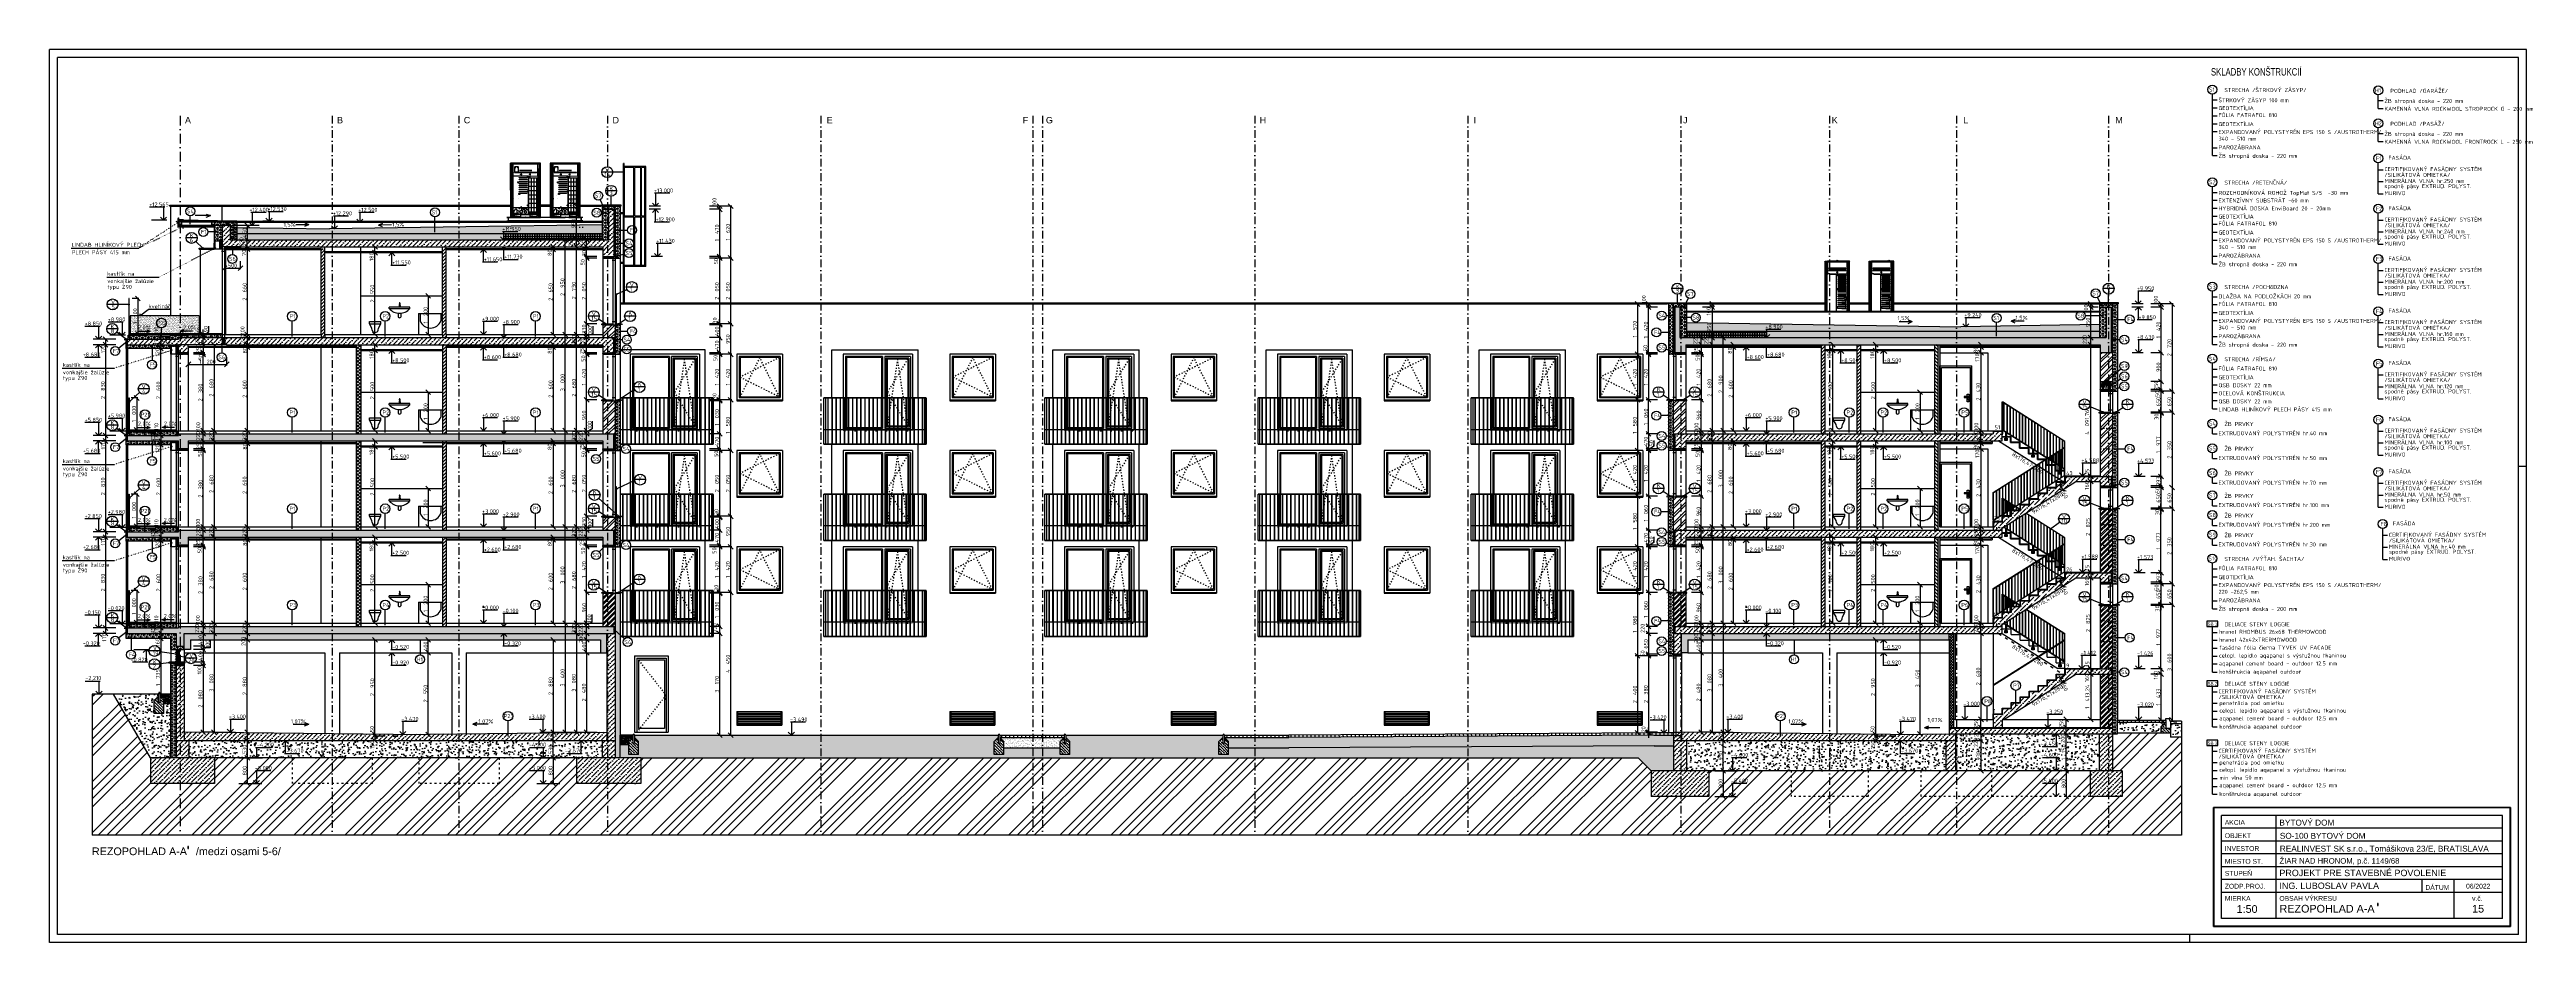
# Model space of a CAD drawing. Extents: x 3792242 to 5145247, y -1546315 to -1031918.
# Drawn here: x 3885421 to 3962617, y -1511714 to -1483880 of the extents above; entities that cross this region are included whole.
import ezdxf
from ezdxf.enums import TextEntityAlignment as Align

# ---------------------------------------------------------------- set-up
doc = ezdxf.new("R2010")
doc.units = 0
doc.header["$MEASUREMENT"] = 0
for name, pattern in [('ACAD_ISO03W100', [30, 12, -18]), ('ACAD_ISO07W100', [3.5, 0.5, -3]), ('BODKOCIARKOVANA_3', [5.6, 3, -1.3, 0, -1.3])]:
    doc.linetypes.add(name, pattern=pattern)
doc.layers.get('0').update_dxf_attribs({"linetype": 'CONTINUOUS'})
doc.layers.get('Defpoints').update_dxf_attribs({"color": 61, "linetype": 'CONTINUOUS'})
for name, color, linetype in [('DVERE', 45, 'CONTINUOUS'), ('KÓTY', 4, 'CONTINUOUS'), ('MÚRY', 1, 'CONTINUOUS'), ('OKNÁ', 143, 'CONTINUOUS'), ('osi', 253, 'CONTINUOUS'), ('POPIS', 7, 'CONTINUOUS'), ('POZEMOK', 7, 'CONTINUOUS'), ('TENKÁ', 7, 'CONTINUOUS'), ('tzb', 153, 'CONTINUOUS'), ('ZARIADENIE1', 145, 'CONTINUOUS'), ('ZARIADOVACIE', 144, 'CONTINUOUS'), ('ZZ-chladenie', 133, 'CONTINUOUS'), ('ŠRAFY', 82, 'CONTINUOUS'), ('šrafy-múry', 8, 'CONTINUOUS')]:
    doc.layers.add(name, color=color, linetype=linetype)
doc.styles.add('ARIAL', font='arial.ttf')
doc.styles.add('styl1', font='arial.ttf')
doc.styles.add('STYLE1', font='isocp.shx')
doc.styles.add('style4', font='arial.ttf', dxfattribs={"width": 0.75})
doc.dimstyles.new('STANDARD 50', dxfattribs={"dimtxt": 125, "dimasz": 140, "dimexe": 10, "dimexo": 200, "dimgap": 20, "dimtad": 1, "dimdsep": 46, "dimlunit": 6, "dimtxsty": 'STYLE1', "dimblk1": 'OBLIQUE', "dimblk2": 'OBLIQUE', "dimsah": 1, "dimcen": 2.5, "dimse1": 1, "dimse2": 1, "dimadec": 0, "dimazin": 0, "dimtfac": 1, "dimtmove": 1, "dimatfit": 3, "dimldrblk": 'OBLIQUE', "dimfxl": 1, "dimtolj": 1, "dimtzin": 0, "dimarcsym": 0})
doc.dimstyles.new('STANDARD-50', dxfattribs={"dimtxt": 125, "dimasz": 150, "dimexe": 10, "dimexo": 200, "dimgap": 20, "dimtad": 1, "dimdsep": 46, "dimlunit": 6, "dimtxsty": 'STYLE1', "dimblk1": 'OBLIQUE', "dimblk2": 'OBLIQUE', "dimsah": 1, "dimcen": 2.5, "dimse1": 1, "dimse2": 1, "dimadec": 0, "dimazin": 0, "dimtfac": 1, "dimtmove": 1, "dimatfit": 3, "dimldrblk": 'OBLIQUE', "dimfxl": 1, "dimtolj": 1, "dimtzin": 0, "dimarcsym": 0})
pattern_1 = [(45, (0, 7000), (53.0330086, 194.4543648), [250, -50, 0, -50])]
pattern_2 = [(45, (-32461.5, -394519.38), (-132.5825215, 132.5825215), []), (45, (-32373.11, -394519.38), (-132.5825215, 132.5825215), [])]
pattern_3 = [(45, (-507094, 7000), (-53.0330086, 53.0330086), [])]
pattern_4 = [(0, (-507094, 7000), (0, 54.12658774), [31.25, -62.5]), (120, (-507094, 7000), (-46.875, -27.06329387), [31.25, -62.5]), (60, (-507062.75, 7000), (-46.875, 27.06329387), [31.25, -62.5])]
pattern_5 = [(135, (-2904913.184, 229662.926), (-53.0330086, -53.0330086), [])]
pattern_6 = [(90, (0, 7000), (-15.625, 7.8125), [0, -15.625])]
pattern_7 = [(0, (-507094, 4000), (15, 8.660254038), [10, -20]), (120, (-507094, 4000), (-15, 8.660254038), [10, -20]), (60, (-507094, 4000), (4e-15, 17.320508076), [-20, 10])]
pattern_8 = [(0, (-556648, 4000), (15, 8.660254038), [10, -20]), (120, (-556648, 4000), (-15, 8.660254038), [10, -20]), (60, (-556648, 4000), (1e-14, 17.320508076), [-20, 10])]
pattern_9 = [(0, (-513170, 16000), (0, 54.12658774), [31.25, -62.5]), (120, (-513170, 16000), (-46.875, -27.06329387), [31.25, -62.5]), (60, (-513138.75, 16000), (-46.875, 27.06329387), [31.25, -62.5])]
pattern_10 = [(0, (-559760, 7000), (15, 8.660254038), [10, -20]), (120, (-559760, 7000), (-15, 8.660254038), [10, -20]), (60, (-559760, 7000), (1e-14, 17.320508076), [-20, 10])]
pattern_11 = [(0, (-536151.5, 39883.5), (0, 54.12658774), [31.25, -62.5]), (120, (-536151.5, 39883.5), (-46.875, -27.06329387), [31.25, -62.5]), (60, (-536120.25, 39883.5), (-46.875, 27.06329387), [31.25, -62.5])]
pattern_12 = [(45, (-28638, 39883.5), (53.0330086, 194.4543648), [250, -50, 0, -50])]
pattern_13 = [(0, (-493794, 5850), (18.75, 10.825317547), [12.5, -25]), (120, (-493794, 5850), (-18.75, 10.825317547), [12.5, -25]), (60, (-493794, 5850), (1e-14, 21.650635095), [-25, 12.5])]
pattern_14 = [(0, (-507094, 1000), (15, 8.660254038), [10, -20]), (120, (-507094, 1000), (-15, 8.660254038), [10, -20]), (60, (-507094, 1000), (4e-15, 17.320508076), [-20, 10])]
pattern_15 = [(45, (0, 4000), (53.0330086, 194.4543648), [250, -50, 0, -50])]
pattern_16 = [(45, (0, 7000), (53.0330086, 194.4543648), [250, -50, 0, -50])]
pattern_17 = [(0, (-585600, 7280), (15, 8.660254038), [10, -20]), (120, (-585600, 7280), (-15, 8.660254038), [10, -20]), (60, (-585600, 7280), (9e-15, 17.320508076), [-20, 10])]
pattern_18 = [(0, (-513170, 16000), (0, 54.12658774), [31.25, -62.5]), (120, (-513170, 16000), (-46.875, -27.06329387), [31.25, -62.5]), (60, (-513138.75, 16000), (-46.875, 27.06329387), [31.25, -62.5])]
pattern_19 = [(45, (135035.5, 7000), (-17.67766953, 17.67766953), []), (135, (135035.5, 7000), (-53.03300859, 17.67766953), [62.5, -37.5])]
pattern_20 = [(45, (135035.5, 7000), (-8.838834765, 8.838834765), [])]
pattern_21 = [(0, (-507094, 7000), (0, 54.12658774), [31.25, -62.5]), (120, (-507094, 7000), (-46.875, -27.06329387), [31.25, -62.5]), (60, (-507062.75, 7000), (-46.875, 27.06329387), [31.25, -62.5])]
pattern_22 = [(0, (-512070, 16000), (0, 54.12658774), [31.25, -62.5]), (120, (-512070, 16000), (-46.875, -27.06329387), [31.25, -62.5]), (60, (-512038.75, 16000), (-46.875, 27.06329387), [31.25, -62.5])]
pattern_23 = [(50, (-12185392.95, 625210.72), (358.6300913, -31.3760675), [37.5, -412.5]), (355, (-12185392.95, 625210.72), (-69.375667, 376.096067), [30, -330]), (100.4514445, (-12185363.06, 625208.1), (289.254423, 344.7199955), [31.870096, -350.571056]), (46.1842, (-12185392.95, 625310.72), (533.620665, -82.75964), [56.25, -618.75]), (96.6356355, (-12185348.5, 625303.83), (467.330973, 487.0593), [47.805171, -525.85688]), (351.184164, (-12185392.95, 625310.7), (467.330973, 487.0593), [45, -495]), (21, (-12185342.95, 625285.72), (298.453526, -201.3094453), [37.5, -412.5]), (326, (-12185342.95, 625285.72), (121.657666, 362.5750225), [30, -330]), (71.4514447, (-12185318.08, 625268.95), (420.111188, 161.2655764), [31.870095, -350.571056]), (37.5, (-12185392.95, 625210.72), (6.0799277, 166.4469269), [0, -326, 0, -335, 0, -331.25]), (7.5, (-12185392.95, 625210.72), (131.5347687, 197.205856), [0, -191, 0, -318.5, 0, -126.25]), (327.5, (-12185504.45, 625210.72), (266.9112181, -11.2774359), [0, -125, 0, -390, 0, -517.5]), (317.5, (-12185554.45, 625210.72), (291.5930847, 50.052491), [0, -162.5, 0, -259, 0, -367.5])]
pattern_24 = [(0, (-487575.5, 36883.5), (0, 54.12658774), [31.25, -62.5]), (120, (-487575.5, 36883.5), (-46.875, -27.06329387), [31.25, -62.5]), (60, (-487544.25, 36883.5), (-46.875, 27.06329387), [31.25, -62.5])]
pattern_25 = [(0, (-512070, 16000), (0, 54.12658774), [31.25, -62.5]), (120, (-512070, 16000), (-46.875, -27.06329387), [31.25, -62.5]), (60, (-512038.75, 16000), (-46.875, 27.06329387), [31.25, -62.5])]

# ---------------------------------------------------------------- blocks, each defined once
blk = doc.blocks.new('_OBLIQUE')
at = {"color": 0, "linetype": 'ByBlock'}
blk.add_line((-0.5, -0.5), (0.5, 0.5), dxfattribs=at)
blk = doc.blocks.new('*D31619')
at = {"layer": 'Defpoints', "color": 0}
for p in [(3936415, -1499380), (3936415, -1500800), (3936896, -1500800)]:
    blk.add_point(p, dxfattribs=at)
at = {"layer": 'KÓTY', "color": 0, "lineweight": -2, "ltscale": 0.25}
blk.add_line((3936896, -1499380), (3936896, -1500800), dxfattribs=at)
at = {"layer": 'KÓTY', "color": 0, "linetype": 'ByBlock', "lineweight": -2, "xscale": 150, "yscale": 150, "zscale": 150}
for p, rotation in [((3936896, -1499380), 90), ((3936896, -1500800), 270)]:
    blk.add_blockref('_OBLIQUE', p, dxfattribs=dict(at, rotation=rotation))
at = {"layer": 'KÓTY', "color": 0, "insert": (3936813, -1500090), "char_height": 125, "attachment_point": 5, "rotation": 90, "style": 'STYLE1'}
blk.add_mtext('\\A1;1ﾠ420', dxfattribs=at)
blk = doc.blocks.new('*D31620')
at = {"layer": 'Defpoints', "color": 0}
for p in [(3936415, -1499330), (3936415, -1499380), (3936896, -1499380)]:
    blk.add_point(p, dxfattribs=at)
at = {"layer": 'KÓTY', "color": 0, "lineweight": -2, "ltscale": 0.25}
blk.add_line((3936896, -1499330), (3936896, -1499380), dxfattribs=at)
at = {"layer": 'KÓTY', "color": 0, "linetype": 'ByBlock', "lineweight": -2, "xscale": 150, "yscale": 150, "zscale": 150}
for p, rotation in [((3936896, -1499330), 90), ((3936896, -1499380), 270)]:
    blk.add_blockref('_OBLIQUE', p, dxfattribs=dict(at, rotation=rotation))
at = {"layer": 'KÓTY', "color": 0, "insert": (3936787, -1499483), "char_height": 125, "attachment_point": 5, "rotation": 90, "style": 'STYLE1'}
blk.add_mtext('\\A1;50', dxfattribs=at)
blk = doc.blocks.new('*D31621')
at = {"layer": 'Defpoints', "color": 0}
for p in [(3936415, -1499080), (3936415, -1499330), (3936896, -1499330)]:
    blk.add_point(p, dxfattribs=at)
at = {"layer": 'KÓTY', "color": 0, "lineweight": -2, "ltscale": 0.25}
blk.add_line((3936896, -1499080), (3936896, -1499330), dxfattribs=at)
at = {"layer": 'KÓTY', "color": 0, "linetype": 'ByBlock', "lineweight": -2, "xscale": 150, "yscale": 150, "zscale": 150}
for p, rotation in [((3936896, -1499080), 90), ((3936896, -1499330), 270)]:
    blk.add_blockref('_OBLIQUE', p, dxfattribs=dict(at, rotation=rotation))
at = {"layer": 'KÓTY', "color": 0, "insert": (3936738, -1499204), "char_height": 125, "attachment_point": 5, "rotation": 90, "style": 'STYLE1'}
blk.add_mtext('\\A1;250', dxfattribs=at)
blk = doc.blocks.new('*D31622')
at = {"layer": 'Defpoints', "color": 0}
for p in [(3936415, -1498860), (3936415, -1499080), (3936896, -1498860)]:
    blk.add_point(p, dxfattribs=at)
at = {"layer": 'KÓTY', "color": 0, "lineweight": -2, "ltscale": 0.25}
blk.add_line((3936896, -1499080), (3936896, -1498860), dxfattribs=at)
at = {"layer": 'KÓTY', "color": 0, "linetype": 'ByBlock', "lineweight": -2, "xscale": 150, "yscale": 150, "zscale": 150}
for p, rotation in [((3936896, -1498860), 90), ((3936896, -1499080), 270)]:
    blk.add_blockref('_OBLIQUE', p, dxfattribs=dict(at, rotation=rotation))
at = {"layer": 'KÓTY', "color": 0, "insert": (3936736, -1498908), "char_height": 125, "attachment_point": 5, "rotation": 90, "style": 'STYLE1'}
blk.add_mtext('\\A1;220', dxfattribs=at)
blk = doc.blocks.new('*D31623')
at = {"layer": 'Defpoints', "color": 0}
for p in [(3936896, -1498760), (3936896, -1498760), (3936896, -1498860)]:
    blk.add_point(p, dxfattribs=at)
at = {"layer": 'KÓTY', "color": 0, "lineweight": -2, "ltscale": 0.25}
blk.add_line((3936896, -1498860), (3936896, -1498760), dxfattribs=at)
at = {"layer": 'KÓTY', "color": 0, "linetype": 'ByBlock', "lineweight": -2, "xscale": 150, "yscale": 150, "zscale": 150}
for p, rotation in [((3936896, -1498760), 90), ((3936896, -1498860), 270)]:
    blk.add_blockref('_OBLIQUE', p, dxfattribs=dict(at, rotation=rotation))
at = {"layer": 'KÓTY', "color": 0, "insert": (3936750, -1498640), "char_height": 125, "attachment_point": 5, "rotation": 90, "style": 'STYLE1'}
blk.add_mtext('\\A1;100', dxfattribs=at)
blk = doc.blocks.new('*D31624')
at = {"layer": 'Defpoints', "color": 0}
for p in [(3936896, -1500800), (3936896, -1500800), (3936896, -1501760)]:
    blk.add_point(p, dxfattribs=at)
at = {"layer": 'KÓTY', "color": 0, "lineweight": -2, "ltscale": 0.25}
blk.add_line((3936896, -1501760), (3936896, -1500800), dxfattribs=at)
at = {"layer": 'KÓTY', "color": 0, "linetype": 'ByBlock', "lineweight": -2, "xscale": 150, "yscale": 150, "zscale": 150}
for p, rotation in [((3936896, -1500800), 90), ((3936896, -1501760), 270)]:
    blk.add_blockref('_OBLIQUE', p, dxfattribs=dict(at, rotation=rotation))
at = {"layer": 'KÓTY', "color": 0, "insert": (3936813, -1501280), "char_height": 125, "attachment_point": 5, "rotation": 90, "style": 'STYLE1'}
blk.add_mtext('\\A1;960', dxfattribs=at)
blk = doc.blocks.new('*D31626')
at = {"layer": 'Defpoints', "color": 0}
for p in [(3936415, -1496380), (3936415, -1497800), (3936896, -1497800)]:
    blk.add_point(p, dxfattribs=at)
at = {"layer": 'KÓTY', "color": 0, "lineweight": -2, "ltscale": 0.25}
blk.add_line((3936896, -1496380), (3936896, -1497800), dxfattribs=at)
at = {"layer": 'KÓTY', "color": 0, "linetype": 'ByBlock', "lineweight": -2, "xscale": 150, "yscale": 150, "zscale": 150}
for p, rotation in [((3936896, -1496380), 90), ((3936896, -1497800), 270)]:
    blk.add_blockref('_OBLIQUE', p, dxfattribs=dict(at, rotation=rotation))
at = {"layer": 'KÓTY', "color": 0, "insert": (3936813, -1497090), "char_height": 125, "attachment_point": 5, "rotation": 90, "style": 'STYLE1'}
blk.add_mtext('\\A1;1ﾠ420', dxfattribs=at)
blk = doc.blocks.new('*D31627')
at = {"layer": 'Defpoints', "color": 0}
for p in [(3936415, -1496330), (3936415, -1496380), (3936896, -1496380)]:
    blk.add_point(p, dxfattribs=at)
at = {"layer": 'KÓTY', "color": 0, "lineweight": -2, "ltscale": 0.25}
blk.add_line((3936896, -1496330), (3936896, -1496380), dxfattribs=at)
at = {"layer": 'KÓTY', "color": 0, "linetype": 'ByBlock', "lineweight": -2, "xscale": 150, "yscale": 150, "zscale": 150}
for p, rotation in [((3936896, -1496330), 90), ((3936896, -1496380), 270)]:
    blk.add_blockref('_OBLIQUE', p, dxfattribs=dict(at, rotation=rotation))
at = {"layer": 'KÓTY', "color": 0, "insert": (3936787, -1496483), "char_height": 125, "attachment_point": 5, "rotation": 90, "style": 'STYLE1'}
blk.add_mtext('\\A1;50', dxfattribs=at)
blk = doc.blocks.new('*D31628')
at = {"layer": 'Defpoints', "color": 0}
for p in [(3936415, -1496080), (3936415, -1496330), (3936896, -1496330)]:
    blk.add_point(p, dxfattribs=at)
at = {"layer": 'KÓTY', "color": 0, "lineweight": -2, "ltscale": 0.25}
blk.add_line((3936896, -1496080), (3936896, -1496330), dxfattribs=at)
at = {"layer": 'KÓTY', "color": 0, "linetype": 'ByBlock', "lineweight": -2, "xscale": 150, "yscale": 150, "zscale": 150}
for p, rotation in [((3936896, -1496080), 90), ((3936896, -1496330), 270)]:
    blk.add_blockref('_OBLIQUE', p, dxfattribs=dict(at, rotation=rotation))
at = {"layer": 'KÓTY', "color": 0, "insert": (3936738, -1496204), "char_height": 125, "attachment_point": 5, "rotation": 90, "style": 'STYLE1'}
blk.add_mtext('\\A1;250', dxfattribs=at)
blk = doc.blocks.new('*D31629')
at = {"layer": 'Defpoints', "color": 0}
for p in [(3936896, -1497800), (3936896, -1497800), (3936896, -1498760)]:
    blk.add_point(p, dxfattribs=at)
at = {"layer": 'KÓTY', "color": 0, "lineweight": -2, "ltscale": 0.25}
blk.add_line((3936896, -1498760), (3936896, -1497800), dxfattribs=at)
at = {"layer": 'KÓTY', "color": 0, "linetype": 'ByBlock', "lineweight": -2, "xscale": 150, "yscale": 150, "zscale": 150}
for p, rotation in [((3936896, -1497800), 90), ((3936896, -1498760), 270)]:
    blk.add_blockref('_OBLIQUE', p, dxfattribs=dict(at, rotation=rotation))
at = {"layer": 'KÓTY', "color": 0, "insert": (3936813, -1498280), "char_height": 125, "attachment_point": 5, "rotation": 90, "style": 'STYLE1'}
blk.add_mtext('\\A1;960', dxfattribs=at)
blk = doc.blocks.new('*D31630')
at = {"layer": 'Defpoints', "color": 0}
for p in [(3936415, -1501860), (3936415, -1502080), (3936896, -1501860)]:
    blk.add_point(p, dxfattribs=at)
at = {"layer": 'KÓTY', "color": 0, "lineweight": -2, "ltscale": 0.25}
blk.add_line((3936896, -1502080), (3936896, -1501860), dxfattribs=at)
at = {"layer": 'KÓTY', "color": 0, "linetype": 'ByBlock', "lineweight": -2, "xscale": 150, "yscale": 150, "zscale": 150}
for p, rotation in [((3936896, -1501860), 90), ((3936896, -1502080), 270)]:
    blk.add_blockref('_OBLIQUE', p, dxfattribs=dict(at, rotation=rotation))
at = {"layer": 'KÓTY', "color": 0, "insert": (3936736, -1501908), "char_height": 125, "attachment_point": 5, "rotation": 90, "style": 'STYLE1'}
blk.add_mtext('\\A1;220', dxfattribs=at)
blk = doc.blocks.new('*D31631')
at = {"layer": 'Defpoints', "color": 0}
for p in [(3936896, -1501760), (3936896, -1501760), (3936896, -1501860)]:
    blk.add_point(p, dxfattribs=at)
at = {"layer": 'KÓTY', "color": 0, "lineweight": -2, "ltscale": 0.25}
blk.add_line((3936896, -1501860), (3936896, -1501760), dxfattribs=at)
at = {"layer": 'KÓTY', "color": 0, "linetype": 'ByBlock', "lineweight": -2, "xscale": 150, "yscale": 150, "zscale": 150}
for p, rotation in [((3936896, -1501760), 90), ((3936896, -1501860), 270)]:
    blk.add_blockref('_OBLIQUE', p, dxfattribs=dict(at, rotation=rotation))
at = {"layer": 'KÓTY', "color": 0, "insert": (3936750, -1501640), "char_height": 125, "attachment_point": 5, "rotation": 90, "style": 'STYLE1'}
blk.add_mtext('\\A1;100', dxfattribs=at)
blk = doc.blocks.new('*D31632')
at = {"layer": 'Defpoints', "color": 0}
for p in [(3936415, -1495860), (3936896, -1495860), (3936415, -1496080)]:
    blk.add_point(p, dxfattribs=at)
at = {"layer": 'KÓTY', "color": 0, "lineweight": -2, "ltscale": 0.25}
blk.add_line((3936896, -1496080), (3936896, -1495860), dxfattribs=at)
at = {"layer": 'KÓTY', "color": 0, "linetype": 'ByBlock', "lineweight": -2, "xscale": 150, "yscale": 150, "zscale": 150}
for p, rotation in [((3936896, -1495860), 90), ((3936896, -1496080), 270)]:
    blk.add_blockref('_OBLIQUE', p, dxfattribs=dict(at, rotation=rotation))
at = {"layer": 'KÓTY', "color": 0, "insert": (3936736, -1495908), "char_height": 125, "attachment_point": 5, "rotation": 90, "style": 'STYLE1'}
blk.add_mtext('\\A1;220', dxfattribs=at)
blk = doc.blocks.new('*D31633')
at = {"layer": 'Defpoints', "color": 0}
for p in [(3936896, -1495760), (3936896, -1495760), (3936896, -1495860)]:
    blk.add_point(p, dxfattribs=at)
at = {"layer": 'KÓTY', "color": 0, "lineweight": -2, "ltscale": 0.25}
blk.add_line((3936896, -1495860), (3936896, -1495760), dxfattribs=at)
at = {"layer": 'KÓTY', "color": 0, "linetype": 'ByBlock', "lineweight": -2, "xscale": 150, "yscale": 150, "zscale": 150}
for p, rotation in [((3936896, -1495760), 90), ((3936896, -1495860), 270)]:
    blk.add_blockref('_OBLIQUE', p, dxfattribs=dict(at, rotation=rotation))
at = {"layer": 'KÓTY', "color": 0, "insert": (3936750, -1495640), "char_height": 125, "attachment_point": 5, "rotation": 90, "style": 'STYLE1'}
blk.add_mtext('\\A1;100', dxfattribs=at)
blk = doc.blocks.new('*D31634')
at = {"layer": 'Defpoints', "color": 0}
for p in [(3936415, -1493380), (3936415, -1494800), (3936896, -1494800)]:
    blk.add_point(p, dxfattribs=at)
at = {"layer": 'KÓTY', "color": 0, "lineweight": -2, "ltscale": 0.25}
blk.add_line((3936896, -1493380), (3936896, -1494800), dxfattribs=at)
at = {"layer": 'KÓTY', "color": 0, "linetype": 'ByBlock', "lineweight": -2, "xscale": 150, "yscale": 150, "zscale": 150}
for p, rotation in [((3936896, -1493380), 90), ((3936896, -1494800), 270)]:
    blk.add_blockref('_OBLIQUE', p, dxfattribs=dict(at, rotation=rotation))
at = {"layer": 'KÓTY', "color": 0, "insert": (3936813, -1494090), "char_height": 125, "attachment_point": 5, "rotation": 90, "style": 'STYLE1'}
blk.add_mtext('\\A1;1ﾠ420', dxfattribs=at)
blk = doc.blocks.new('*D31635')
at = {"layer": 'Defpoints', "color": 0}
for p in [(3936415, -1493330), (3936415, -1493380), (3936896, -1493380)]:
    blk.add_point(p, dxfattribs=at)
at = {"layer": 'KÓTY', "color": 0, "lineweight": -2, "ltscale": 0.25}
blk.add_line((3936896, -1493330), (3936896, -1493380), dxfattribs=at)
at = {"layer": 'KÓTY', "color": 0, "linetype": 'ByBlock', "lineweight": -2, "xscale": 150, "yscale": 150, "zscale": 150}
for p, rotation in [((3936896, -1493330), 90), ((3936896, -1493380), 270)]:
    blk.add_blockref('_OBLIQUE', p, dxfattribs=dict(at, rotation=rotation))
at = {"layer": 'KÓTY', "color": 0, "insert": (3936787, -1493483), "char_height": 125, "attachment_point": 5, "rotation": 90, "style": 'STYLE1'}
blk.add_mtext('\\A1;50', dxfattribs=at)
blk = doc.blocks.new('*D31636')
at = {"layer": 'Defpoints', "color": 0}
for p in [(3936415, -1493080), (3936415, -1493330), (3936896, -1493330)]:
    blk.add_point(p, dxfattribs=at)
at = {"layer": 'KÓTY', "color": 0, "lineweight": -2, "ltscale": 0.25}
blk.add_line((3936896, -1493080), (3936896, -1493330), dxfattribs=at)
at = {"layer": 'KÓTY', "color": 0, "linetype": 'ByBlock', "lineweight": -2, "xscale": 150, "yscale": 150, "zscale": 150}
for p, rotation in [((3936896, -1493080), 90), ((3936896, -1493330), 270)]:
    blk.add_blockref('_OBLIQUE', p, dxfattribs=dict(at, rotation=rotation))
at = {"layer": 'KÓTY', "color": 0, "insert": (3936738, -1493204), "char_height": 125, "attachment_point": 5, "rotation": 90, "style": 'STYLE1'}
blk.add_mtext('\\A1;250', dxfattribs=at)
blk = doc.blocks.new('*D31637')
at = {"layer": 'Defpoints', "color": 0}
for p in [(3936896, -1494800), (3936896, -1494800), (3936896, -1495760)]:
    blk.add_point(p, dxfattribs=at)
at = {"layer": 'KÓTY', "color": 0, "lineweight": -2, "ltscale": 0.25}
blk.add_line((3936896, -1495760), (3936896, -1494800), dxfattribs=at)
at = {"layer": 'KÓTY', "color": 0, "linetype": 'ByBlock', "lineweight": -2, "xscale": 150, "yscale": 150, "zscale": 150}
for p, rotation in [((3936896, -1494800), 90), ((3936896, -1495760), 270)]:
    blk.add_blockref('_OBLIQUE', p, dxfattribs=dict(at, rotation=rotation))
at = {"layer": 'KÓTY', "color": 0, "insert": (3936813, -1495280), "char_height": 125, "attachment_point": 5, "rotation": 90, "style": 'STYLE1'}
blk.add_mtext('\\A1;960', dxfattribs=at)
blk = doc.blocks.new('*D31638')
at = {"layer": 'Defpoints', "color": 0}
for p in [(3936896, -1499080), (3936896, -1501760), (3937238, -1501760)]:
    blk.add_point(p, dxfattribs=at)
at = {"layer": 'KÓTY', "color": 0, "lineweight": -2, "ltscale": 0.25}
blk.add_line((3937238, -1499080), (3937238, -1501760), dxfattribs=at)
at = {"layer": 'KÓTY', "color": 0, "linetype": 'ByBlock', "lineweight": -2, "xscale": 150, "yscale": 150, "zscale": 150}
for p, rotation in [((3937238, -1499080), 90), ((3937238, -1501760), 270)]:
    blk.add_blockref('_OBLIQUE', p, dxfattribs=dict(at, rotation=rotation))
at = {"layer": 'KÓTY', "color": 0, "insert": (3937155, -1500420), "char_height": 125, "attachment_point": 5, "rotation": 90, "style": 'STYLE1'}
blk.add_mtext('\\A1;2ﾠ680', dxfattribs=at)
blk = doc.blocks.new('*D31639')
at = {"layer": 'Defpoints', "color": 0}
for p in [(3937559, -1499160), (3937559, -1501760), (3937898, -1501760)]:
    blk.add_point(p, dxfattribs=at)
at = {"layer": 'KÓTY', "color": 0, "lineweight": -2, "ltscale": 0.25}
blk.add_line((3937898, -1499160), (3937898, -1501760), dxfattribs=at)
at = {"layer": 'KÓTY', "color": 0, "linetype": 'ByBlock', "lineweight": -2, "xscale": 150, "yscale": 150, "zscale": 150}
for p, rotation in [((3937898, -1499160), 90), ((3937898, -1501760), 270)]:
    blk.add_blockref('_OBLIQUE', p, dxfattribs=dict(at, rotation=rotation))
at = {"layer": 'KÓTY', "color": 0, "insert": (3937816, -1500460), "char_height": 125, "attachment_point": 5, "rotation": 90, "style": 'STYLE1'}
blk.add_mtext('\\A1;2ﾠ600', dxfattribs=at)
blk = doc.blocks.new('*D31640')
at = {"layer": 'Defpoints', "color": 0}
for p in [(3937898, -1499080), (3937898, -1499080), (3937898, -1499160)]:
    blk.add_point(p, dxfattribs=at)
at = {"layer": 'KÓTY', "color": 0, "lineweight": -2, "ltscale": 0.25}
blk.add_line((3937898, -1499160), (3937898, -1499080), dxfattribs=at)
at = {"layer": 'KÓTY', "color": 0, "linetype": 'ByBlock', "lineweight": -2, "xscale": 150, "yscale": 150, "zscale": 150}
for p, rotation in [((3937898, -1499080), 90), ((3937898, -1499160), 270)]:
    blk.add_blockref('_OBLIQUE', p, dxfattribs=dict(at, rotation=rotation))
at = {"layer": 'KÓTY', "color": 0, "insert": (3937790, -1499264), "char_height": 125, "attachment_point": 5, "rotation": 90, "style": 'STYLE1'}
blk.add_mtext('\\A1;80', dxfattribs=at)
blk = doc.blocks.new('*D31641')
at = {"layer": 'Defpoints', "color": 0}
for p in [(3937250, -1498760), (3937584, -1498760), (3937250, -1501760)]:
    blk.add_point(p, dxfattribs=at)
at = {"layer": 'KÓTY', "color": 0, "lineweight": -2, "ltscale": 0.25}
blk.add_line((3937584, -1501760), (3937584, -1498760), dxfattribs=at)
at = {"layer": 'KÓTY', "color": 0, "linetype": 'ByBlock', "lineweight": -2, "xscale": 150, "yscale": 150, "zscale": 150}
for p, rotation in [((3937584, -1498760), 90), ((3937584, -1501760), 270)]:
    blk.add_blockref('_OBLIQUE', p, dxfattribs=dict(at, rotation=rotation))
at = {"layer": 'KÓTY', "color": 0, "insert": (3937502, -1500260), "char_height": 125, "attachment_point": 5, "rotation": 90, "style": 'STYLE1'}
blk.add_mtext('\\A1;3ﾠ000', dxfattribs=at)
blk = doc.blocks.new('*D31642')
at = {"layer": 'Defpoints', "color": 0}
for p in [(3937250, -1495760), (3937584, -1495760), (3937250, -1498760)]:
    blk.add_point(p, dxfattribs=at)
at = {"layer": 'KÓTY', "color": 0, "lineweight": -2, "ltscale": 0.25}
blk.add_line((3937584, -1498760), (3937584, -1495760), dxfattribs=at)
at = {"layer": 'KÓTY', "color": 0, "linetype": 'ByBlock', "lineweight": -2, "xscale": 150, "yscale": 150, "zscale": 150}
for p, rotation in [((3937584, -1495760), 90), ((3937584, -1498760), 270)]:
    blk.add_blockref('_OBLIQUE', p, dxfattribs=dict(at, rotation=rotation))
at = {"layer": 'KÓTY', "color": 0, "insert": (3937502, -1497260), "char_height": 125, "attachment_point": 5, "rotation": 90, "style": 'STYLE1'}
blk.add_mtext('\\A1;3ﾠ000', dxfattribs=at)
blk = doc.blocks.new('*D31643')
at = {"layer": 'Defpoints', "color": 0}
for p in [(3937250, -1492860), (3937584, -1492860), (3937250, -1495760)]:
    blk.add_point(p, dxfattribs=at)
at = {"layer": 'KÓTY', "color": 0, "lineweight": -2, "ltscale": 0.25}
blk.add_line((3937584, -1495760), (3937584, -1492860), dxfattribs=at)
at = {"layer": 'KÓTY', "color": 0, "linetype": 'ByBlock', "lineweight": -2, "xscale": 150, "yscale": 150, "zscale": 150}
for p, rotation in [((3937584, -1492860), 90), ((3937584, -1495760), 270)]:
    blk.add_blockref('_OBLIQUE', p, dxfattribs=dict(at, rotation=rotation))
at = {"layer": 'KÓTY', "color": 0, "insert": (3937502, -1494310), "char_height": 125, "attachment_point": 5, "rotation": 90, "style": 'STYLE1'}
blk.add_mtext('\\A1;2ﾠ900', dxfattribs=at)
blk = doc.blocks.new('*D31644')
at = {"layer": 'Defpoints', "color": 0}
for p in [(3937238, -1498760), (3937238, -1498760), (3937238, -1499080)]:
    blk.add_point(p, dxfattribs=at)
at = {"layer": 'KÓTY', "color": 0, "lineweight": -2, "ltscale": 0.25}
blk.add_line((3937238, -1499080), (3937238, -1498760), dxfattribs=at)
at = {"layer": 'KÓTY', "color": 0, "linetype": 'ByBlock', "lineweight": -2, "xscale": 150, "yscale": 150, "zscale": 150}
for p, rotation in [((3937238, -1498760), 90), ((3937238, -1499080), 270)]:
    blk.add_blockref('_OBLIQUE', p, dxfattribs=dict(at, rotation=rotation))
at = {"layer": 'KÓTY', "color": 0, "insert": (3937156, -1498920), "char_height": 125, "attachment_point": 5, "rotation": 90, "style": 'STYLE1'}
blk.add_mtext('\\A1;320', dxfattribs=at)
blk = doc.blocks.new('*D31645')
at = {"layer": 'Defpoints', "color": 0}
for p in [(3936896, -1496080), (3936896, -1498760), (3937238, -1498760)]:
    blk.add_point(p, dxfattribs=at)
at = {"layer": 'KÓTY', "color": 0, "lineweight": -2, "ltscale": 0.25}
blk.add_line((3937238, -1496080), (3937238, -1498760), dxfattribs=at)
at = {"layer": 'KÓTY', "color": 0, "linetype": 'ByBlock', "lineweight": -2, "xscale": 150, "yscale": 150, "zscale": 150}
for p, rotation in [((3937238, -1496080), 90), ((3937238, -1498760), 270)]:
    blk.add_blockref('_OBLIQUE', p, dxfattribs=dict(at, rotation=rotation))
at = {"layer": 'KÓTY', "color": 0, "insert": (3937155, -1497420), "char_height": 125, "attachment_point": 5, "rotation": 90, "style": 'STYLE1'}
blk.add_mtext('\\A1;2ﾠ680', dxfattribs=at)
blk = doc.blocks.new('*D31646')
at = {"layer": 'Defpoints', "color": 0}
for p in [(3937238, -1495760), (3937238, -1495760), (3937238, -1496080)]:
    blk.add_point(p, dxfattribs=at)
at = {"layer": 'KÓTY', "color": 0, "lineweight": -2, "ltscale": 0.25}
blk.add_line((3937238, -1496080), (3937238, -1495760), dxfattribs=at)
at = {"layer": 'KÓTY', "color": 0, "linetype": 'ByBlock', "lineweight": -2, "xscale": 150, "yscale": 150, "zscale": 150}
for p, rotation in [((3937238, -1495760), 90), ((3937238, -1496080), 270)]:
    blk.add_blockref('_OBLIQUE', p, dxfattribs=dict(at, rotation=rotation))
at = {"layer": 'KÓTY', "color": 0, "insert": (3937156, -1495920), "char_height": 125, "attachment_point": 5, "rotation": 90, "style": 'STYLE1'}
blk.add_mtext('\\A1;320', dxfattribs=at)
blk = doc.blocks.new('*D31647')
at = {"layer": 'Defpoints', "color": 0}
for p in [(3936896, -1493080), (3936896, -1495760), (3937238, -1495760)]:
    blk.add_point(p, dxfattribs=at)
at = {"layer": 'KÓTY', "color": 0, "lineweight": -2, "ltscale": 0.25}
blk.add_line((3937238, -1493080), (3937238, -1495760), dxfattribs=at)
at = {"layer": 'KÓTY', "color": 0, "linetype": 'ByBlock', "lineweight": -2, "xscale": 150, "yscale": 150, "zscale": 150}
for p, rotation in [((3937238, -1493080), 90), ((3937238, -1495760), 270)]:
    blk.add_blockref('_OBLIQUE', p, dxfattribs=dict(at, rotation=rotation))
at = {"layer": 'KÓTY', "color": 0, "insert": (3937155, -1494420), "char_height": 125, "attachment_point": 5, "rotation": 90, "style": 'STYLE1'}
blk.add_mtext('\\A1;2ﾠ680', dxfattribs=at)
blk = doc.blocks.new('*D31648')
at = {"layer": 'Defpoints', "color": 0}
for p in [(3937238, -1492860), (3937238, -1492860), (3937238, -1493080)]:
    blk.add_point(p, dxfattribs=at)
at = {"layer": 'KÓTY', "color": 0, "lineweight": -2, "ltscale": 0.25}
blk.add_line((3937238, -1493080), (3937238, -1492860), dxfattribs=at)
at = {"layer": 'KÓTY', "color": 0, "linetype": 'ByBlock', "lineweight": -2, "xscale": 150, "yscale": 150, "zscale": 150}
for p, rotation in [((3937238, -1492860), 90), ((3937238, -1493080), 270)]:
    blk.add_blockref('_OBLIQUE', p, dxfattribs=dict(at, rotation=rotation))
at = {"layer": 'KÓTY', "color": 0, "insert": (3937053, -1492920), "char_height": 125, "attachment_point": 5, "rotation": 90, "style": 'STYLE1'}
blk.add_mtext('\\A1;220', dxfattribs=at)
blk = doc.blocks.new('*D31649')
at = {"layer": 'Defpoints', "color": 0}
for p in [(3937559, -1496160), (3937559, -1498760), (3937898, -1498760)]:
    blk.add_point(p, dxfattribs=at)
at = {"layer": 'KÓTY', "color": 0, "lineweight": -2, "ltscale": 0.25}
blk.add_line((3937898, -1496160), (3937898, -1498760), dxfattribs=at)
at = {"layer": 'KÓTY', "color": 0, "linetype": 'ByBlock', "lineweight": -2, "xscale": 150, "yscale": 150, "zscale": 150}
for p, rotation in [((3937898, -1496160), 90), ((3937898, -1498760), 270)]:
    blk.add_blockref('_OBLIQUE', p, dxfattribs=dict(at, rotation=rotation))
at = {"layer": 'KÓTY', "color": 0, "insert": (3937816, -1497460), "char_height": 125, "attachment_point": 5, "rotation": 90, "style": 'STYLE1'}
blk.add_mtext('\\A1;2ﾠ600', dxfattribs=at)
blk = doc.blocks.new('*D31650')
at = {"layer": 'Defpoints', "color": 0}
for p in [(3937898, -1496080), (3937898, -1496080), (3937898, -1496160)]:
    blk.add_point(p, dxfattribs=at)
at = {"layer": 'KÓTY', "color": 0, "lineweight": -2, "ltscale": 0.25}
blk.add_line((3937898, -1496160), (3937898, -1496080), dxfattribs=at)
at = {"layer": 'KÓTY', "color": 0, "linetype": 'ByBlock', "lineweight": -2, "xscale": 150, "yscale": 150, "zscale": 150}
for p, rotation in [((3937898, -1496080), 90), ((3937898, -1496160), 270)]:
    blk.add_blockref('_OBLIQUE', p, dxfattribs=dict(at, rotation=rotation))
at = {"layer": 'KÓTY', "color": 0, "insert": (3937790, -1496264), "char_height": 125, "attachment_point": 5, "rotation": 90, "style": 'STYLE1'}
blk.add_mtext('\\A1;80', dxfattribs=at)
blk = doc.blocks.new('*D31651')
at = {"layer": 'Defpoints', "color": 0}
for p in [(3937559, -1493160), (3937559, -1495760), (3937898, -1495760)]:
    blk.add_point(p, dxfattribs=at)
at = {"layer": 'KÓTY', "color": 0, "lineweight": -2, "ltscale": 0.25}
blk.add_line((3937898, -1493160), (3937898, -1495760), dxfattribs=at)
at = {"layer": 'KÓTY', "color": 0, "linetype": 'ByBlock', "lineweight": -2, "xscale": 150, "yscale": 150, "zscale": 150}
for p, rotation in [((3937898, -1493160), 90), ((3937898, -1495760), 270)]:
    blk.add_blockref('_OBLIQUE', p, dxfattribs=dict(at, rotation=rotation))
at = {"layer": 'KÓTY', "color": 0, "insert": (3937816, -1494460), "char_height": 125, "attachment_point": 5, "rotation": 90, "style": 'STYLE1'}
blk.add_mtext('\\A1;2ﾠ600', dxfattribs=at)
blk = doc.blocks.new('*D31652')
at = {"layer": 'Defpoints', "color": 0}
for p in [(3937898, -1493080), (3937898, -1493080), (3937898, -1493160)]:
    blk.add_point(p, dxfattribs=at)
at = {"layer": 'KÓTY', "color": 0, "lineweight": -2, "ltscale": 0.25}
blk.add_line((3937898, -1493160), (3937898, -1493080), dxfattribs=at)
at = {"layer": 'KÓTY', "color": 0, "linetype": 'ByBlock', "lineweight": -2, "xscale": 150, "yscale": 150, "zscale": 150}
for p, rotation in [((3937898, -1493080), 90), ((3937898, -1493160), 270)]:
    blk.add_blockref('_OBLIQUE', p, dxfattribs=dict(at, rotation=rotation))
at = {"layer": 'KÓTY', "color": 0, "insert": (3937790, -1493264), "char_height": 125, "attachment_point": 5, "rotation": 90, "style": 'STYLE1'}
blk.add_mtext('\\A1;80', dxfattribs=at)
blk = doc.blocks.new('*D31655')
at = {"layer": 'Defpoints', "color": 0}
for p in [(3940750, -1499260), (3941002, -1499260), (3940750, -1501760)]:
    blk.add_point(p, dxfattribs=at)
at = {"layer": 'KÓTY', "color": 0, "lineweight": -2, "ltscale": 0.25}
blk.add_line((3941002, -1501760), (3941002, -1499260), dxfattribs=at)
at = {"layer": 'KÓTY', "color": 0, "linetype": 'ByBlock', "lineweight": -2, "xscale": 150, "yscale": 150, "zscale": 150}
for p, rotation in [((3941002, -1499260), 90), ((3941002, -1501760), 270)]:
    blk.add_blockref('_OBLIQUE', p, dxfattribs=dict(at, rotation=rotation))
at = {"layer": 'KÓTY', "color": 0, "insert": (3940919, -1500510), "char_height": 125, "attachment_point": 5, "rotation": 90, "style": 'STYLE1'}
blk.add_mtext('\\A1;2ﾠ500', dxfattribs=at)
blk = doc.blocks.new('*D31656')
at = {"layer": 'Defpoints', "color": 0}
for p in [(3941002, -1499080), (3941002, -1499080), (3941002, -1499260)]:
    blk.add_point(p, dxfattribs=at)
at = {"layer": 'KÓTY', "color": 0, "lineweight": -2, "ltscale": 0.25}
blk.add_line((3941002, -1499260), (3941002, -1499080), dxfattribs=at)
at = {"layer": 'KÓTY', "color": 0, "linetype": 'ByBlock', "lineweight": -2, "xscale": 150, "yscale": 150, "zscale": 150}
for p, rotation in [((3941002, -1499080), 90), ((3941002, -1499260), 270)]:
    blk.add_blockref('_OBLIQUE', p, dxfattribs=dict(at, rotation=rotation))
at = {"layer": 'KÓTY', "color": 0, "insert": (3940894, -1499387), "char_height": 125, "attachment_point": 5, "rotation": 90, "style": 'STYLE1'}
blk.add_mtext('\\A1;180', dxfattribs=at)
blk = doc.blocks.new('*D31658')
at = {"layer": 'Defpoints', "color": 0}
for p in [(3942084, -1499260), (3942336, -1499260), (3942084, -1501760)]:
    blk.add_point(p, dxfattribs=at)
at = {"layer": 'KÓTY', "color": 0, "lineweight": -2, "ltscale": 0.25}
blk.add_line((3942336, -1501760), (3942336, -1499260), dxfattribs=at)
at = {"layer": 'KÓTY', "color": 0, "linetype": 'ByBlock', "lineweight": -2, "xscale": 150, "yscale": 150, "zscale": 150}
for p, rotation in [((3942336, -1499260), 90), ((3942336, -1501760), 270)]:
    blk.add_blockref('_OBLIQUE', p, dxfattribs=dict(at, rotation=rotation))
at = {"layer": 'KÓTY', "color": 0, "insert": (3942253, -1500510), "char_height": 125, "attachment_point": 5, "rotation": 90, "style": 'STYLE1'}
blk.add_mtext('\\A1;2ﾠ500', dxfattribs=at)
blk = doc.blocks.new('*D31659')
at = {"layer": 'Defpoints', "color": 0}
for p in [(3942336, -1499080), (3942336, -1499080), (3942336, -1499260)]:
    blk.add_point(p, dxfattribs=at)
at = {"layer": 'KÓTY', "color": 0, "lineweight": -2, "ltscale": 0.25}
blk.add_line((3942336, -1499260), (3942336, -1499080), dxfattribs=at)
at = {"layer": 'KÓTY', "color": 0, "linetype": 'ByBlock', "lineweight": -2, "xscale": 150, "yscale": 150, "zscale": 150}
for p, rotation in [((3942336, -1499080), 90), ((3942336, -1499260), 270)]:
    blk.add_blockref('_OBLIQUE', p, dxfattribs=dict(at, rotation=rotation))
at = {"layer": 'KÓTY', "color": 0, "insert": (3942227, -1499387), "char_height": 125, "attachment_point": 5, "rotation": 90, "style": 'STYLE1'}
blk.add_mtext('\\A1;180', dxfattribs=at)
blk = doc.blocks.new('*D31663')
at = {"layer": 'Defpoints', "color": 0}
for p in [(3941865, -1500560), (3941865, -1501760), (3943718, -1501760)]:
    blk.add_point(p, dxfattribs=at)
at = {"layer": 'KÓTY', "color": 0, "lineweight": -2, "ltscale": 0.25}
blk.add_line((3943718, -1500560), (3943718, -1501760), dxfattribs=at)
at = {"layer": 'KÓTY', "color": 0, "linetype": 'ByBlock', "lineweight": -2, "xscale": 150, "yscale": 150, "zscale": 150}
for p, rotation in [((3943718, -1500560), 90), ((3943718, -1501760), 270)]:
    blk.add_blockref('_OBLIQUE', p, dxfattribs=dict(at, rotation=rotation))
at = {"layer": 'KÓTY', "color": 0, "insert": (3943635, -1501160), "char_height": 125, "attachment_point": 5, "rotation": 90, "style": 'STYLE1'}
blk.add_mtext('\\A1;1ﾠ200', dxfattribs=at)
blk = doc.blocks.new('*D31664')
at = {"layer": 'Defpoints', "color": 0}
for p in [(3940750, -1496260), (3941002, -1496260), (3940750, -1498760)]:
    blk.add_point(p, dxfattribs=at)
at = {"layer": 'KÓTY', "color": 0, "lineweight": -2, "ltscale": 0.25}
blk.add_line((3941002, -1498760), (3941002, -1496260), dxfattribs=at)
at = {"layer": 'KÓTY', "color": 0, "linetype": 'ByBlock', "lineweight": -2, "xscale": 150, "yscale": 150, "zscale": 150}
for p, rotation in [((3941002, -1496260), 90), ((3941002, -1498760), 270)]:
    blk.add_blockref('_OBLIQUE', p, dxfattribs=dict(at, rotation=rotation))
at = {"layer": 'KÓTY', "color": 0, "insert": (3940919, -1497510), "char_height": 125, "attachment_point": 5, "rotation": 90, "style": 'STYLE1'}
blk.add_mtext('\\A1;2ﾠ500', dxfattribs=at)
blk = doc.blocks.new('*D31665')
at = {"layer": 'Defpoints', "color": 0}
for p in [(3941002, -1496080), (3941002, -1496080), (3941002, -1496260)]:
    blk.add_point(p, dxfattribs=at)
at = {"layer": 'KÓTY', "color": 0, "lineweight": -2, "ltscale": 0.25}
blk.add_line((3941002, -1496260), (3941002, -1496080), dxfattribs=at)
at = {"layer": 'KÓTY', "color": 0, "linetype": 'ByBlock', "lineweight": -2, "xscale": 150, "yscale": 150, "zscale": 150}
for p, rotation in [((3941002, -1496080), 90), ((3941002, -1496260), 270)]:
    blk.add_blockref('_OBLIQUE', p, dxfattribs=dict(at, rotation=rotation))
at = {"layer": 'KÓTY', "color": 0, "insert": (3940894, -1496387), "char_height": 125, "attachment_point": 5, "rotation": 90, "style": 'STYLE1'}
blk.add_mtext('\\A1;180', dxfattribs=at)
blk = doc.blocks.new('*D31666')
at = {"layer": 'Defpoints', "color": 0}
for p in [(3942084, -1496260), (3942336, -1496260), (3942084, -1498760)]:
    blk.add_point(p, dxfattribs=at)
at = {"layer": 'KÓTY', "color": 0, "lineweight": -2, "ltscale": 0.25}
blk.add_line((3942336, -1498760), (3942336, -1496260), dxfattribs=at)
at = {"layer": 'KÓTY', "color": 0, "linetype": 'ByBlock', "lineweight": -2, "xscale": 150, "yscale": 150, "zscale": 150}
for p, rotation in [((3942336, -1496260), 90), ((3942336, -1498760), 270)]:
    blk.add_blockref('_OBLIQUE', p, dxfattribs=dict(at, rotation=rotation))
at = {"layer": 'KÓTY', "color": 0, "insert": (3942253, -1497510), "char_height": 125, "attachment_point": 5, "rotation": 90, "style": 'STYLE1'}
blk.add_mtext('\\A1;2ﾠ500', dxfattribs=at)
blk = doc.blocks.new('*D31667')
at = {"layer": 'Defpoints', "color": 0}
for p in [(3942336, -1496080), (3942336, -1496080), (3942336, -1496260)]:
    blk.add_point(p, dxfattribs=at)
at = {"layer": 'KÓTY', "color": 0, "lineweight": -2, "ltscale": 0.25}
blk.add_line((3942336, -1496260), (3942336, -1496080), dxfattribs=at)
at = {"layer": 'KÓTY', "color": 0, "linetype": 'ByBlock', "lineweight": -2, "xscale": 150, "yscale": 150, "zscale": 150}
for p, rotation in [((3942336, -1496080), 90), ((3942336, -1496260), 270)]:
    blk.add_blockref('_OBLIQUE', p, dxfattribs=dict(at, rotation=rotation))
at = {"layer": 'KÓTY', "color": 0, "insert": (3942227, -1496387), "char_height": 125, "attachment_point": 5, "rotation": 90, "style": 'STYLE1'}
blk.add_mtext('\\A1;180', dxfattribs=at)
blk = doc.blocks.new('*D31668')
at = {"layer": 'Defpoints', "color": 0}
for p in [(3941865, -1497560), (3941865, -1498760), (3943718, -1498760)]:
    blk.add_point(p, dxfattribs=at)
at = {"layer": 'KÓTY', "color": 0, "lineweight": -2, "ltscale": 0.25}
blk.add_line((3943718, -1497560), (3943718, -1498760), dxfattribs=at)
at = {"layer": 'KÓTY', "color": 0, "linetype": 'ByBlock', "lineweight": -2, "xscale": 150, "yscale": 150, "zscale": 150}
for p, rotation in [((3943718, -1497560), 90), ((3943718, -1498760), 270)]:
    blk.add_blockref('_OBLIQUE', p, dxfattribs=dict(at, rotation=rotation))
at = {"layer": 'KÓTY', "color": 0, "insert": (3943635, -1498160), "char_height": 125, "attachment_point": 5, "rotation": 90, "style": 'STYLE1'}
blk.add_mtext('\\A1;1ﾠ200', dxfattribs=at)
blk = doc.blocks.new('*D31669')
at = {"layer": 'Defpoints', "color": 0}
for p in [(3940750, -1493260), (3941002, -1493260), (3940750, -1495760)]:
    blk.add_point(p, dxfattribs=at)
at = {"layer": 'KÓTY', "color": 0, "lineweight": -2, "ltscale": 0.25}
blk.add_line((3941002, -1495760), (3941002, -1493260), dxfattribs=at)
at = {"layer": 'KÓTY', "color": 0, "linetype": 'ByBlock', "lineweight": -2, "xscale": 150, "yscale": 150, "zscale": 150}
for p, rotation in [((3941002, -1493260), 90), ((3941002, -1495760), 270)]:
    blk.add_blockref('_OBLIQUE', p, dxfattribs=dict(at, rotation=rotation))
at = {"layer": 'KÓTY', "color": 0, "insert": (3940919, -1494510), "char_height": 125, "attachment_point": 5, "rotation": 90, "style": 'STYLE1'}
blk.add_mtext('\\A1;2ﾠ500', dxfattribs=at)
blk = doc.blocks.new('*D31670')
at = {"layer": 'Defpoints', "color": 0}
for p in [(3941002, -1493080), (3941002, -1493080), (3941002, -1493260)]:
    blk.add_point(p, dxfattribs=at)
at = {"layer": 'KÓTY', "color": 0, "lineweight": -2, "ltscale": 0.25}
blk.add_line((3941002, -1493260), (3941002, -1493080), dxfattribs=at)
at = {"layer": 'KÓTY', "color": 0, "linetype": 'ByBlock', "lineweight": -2, "xscale": 150, "yscale": 150, "zscale": 150}
for p, rotation in [((3941002, -1493080), 90), ((3941002, -1493260), 270)]:
    blk.add_blockref('_OBLIQUE', p, dxfattribs=dict(at, rotation=rotation))
at = {"layer": 'KÓTY', "color": 0, "insert": (3940894, -1493387), "char_height": 125, "attachment_point": 5, "rotation": 90, "style": 'STYLE1'}
blk.add_mtext('\\A1;180', dxfattribs=at)
blk = doc.blocks.new('*D31671')
at = {"layer": 'Defpoints', "color": 0}
for p in [(3942084, -1493260), (3942336, -1493260), (3942084, -1495760)]:
    blk.add_point(p, dxfattribs=at)
at = {"layer": 'KÓTY', "color": 0, "lineweight": -2, "ltscale": 0.25}
blk.add_line((3942336, -1495760), (3942336, -1493260), dxfattribs=at)
at = {"layer": 'KÓTY', "color": 0, "linetype": 'ByBlock', "lineweight": -2, "xscale": 150, "yscale": 150, "zscale": 150}
for p, rotation in [((3942336, -1493260), 90), ((3942336, -1495760), 270)]:
    blk.add_blockref('_OBLIQUE', p, dxfattribs=dict(at, rotation=rotation))
at = {"layer": 'KÓTY', "color": 0, "insert": (3942253, -1494510), "char_height": 125, "attachment_point": 5, "rotation": 90, "style": 'STYLE1'}
blk.add_mtext('\\A1;2ﾠ500', dxfattribs=at)
blk = doc.blocks.new('*D31672')
at = {"layer": 'Defpoints', "color": 0}
for p in [(3942336, -1493080), (3942336, -1493080), (3942336, -1493260)]:
    blk.add_point(p, dxfattribs=at)
at = {"layer": 'KÓTY', "color": 0, "lineweight": -2, "ltscale": 0.25}
blk.add_line((3942336, -1493260), (3942336, -1493080), dxfattribs=at)
at = {"layer": 'KÓTY', "color": 0, "linetype": 'ByBlock', "lineweight": -2, "xscale": 150, "yscale": 150, "zscale": 150}
for p, rotation in [((3942336, -1493080), 90), ((3942336, -1493260), 270)]:
    blk.add_blockref('_OBLIQUE', p, dxfattribs=dict(at, rotation=rotation))
at = {"layer": 'KÓTY', "color": 0, "insert": (3942227, -1493387), "char_height": 125, "attachment_point": 5, "rotation": 90, "style": 'STYLE1'}
blk.add_mtext('\\A1;180', dxfattribs=at)
blk = doc.blocks.new('*D31673')
at = {"layer": 'Defpoints', "color": 0}
for p in [(3941865, -1494560), (3941865, -1495760), (3943718, -1495760)]:
    blk.add_point(p, dxfattribs=at)
at = {"layer": 'KÓTY', "color": 0, "lineweight": -2, "ltscale": 0.25}
blk.add_line((3943718, -1494560), (3943718, -1495760), dxfattribs=at)
at = {"layer": 'KÓTY', "color": 0, "linetype": 'ByBlock', "lineweight": -2, "xscale": 150, "yscale": 150, "zscale": 150}
for p, rotation in [((3943718, -1494560), 90), ((3943718, -1495760), 270)]:
    blk.add_blockref('_OBLIQUE', p, dxfattribs=dict(at, rotation=rotation))
at = {"layer": 'KÓTY', "color": 0, "insert": (3943635, -1495160), "char_height": 125, "attachment_point": 5, "rotation": 90, "style": 'STYLE1'}
blk.add_mtext('\\A1;1ﾠ200', dxfattribs=at)
blk = doc.blocks.new('*D31740')
at = {"layer": 'Defpoints', "color": 0}
for p in [(3936093, -1499380), (3934913, -1500800), (3936093, -1500800)]:
    blk.add_point(p, dxfattribs=at)
at = {"layer": 'KÓTY', "color": 0, "lineweight": -2, "ltscale": 0.25}
blk.add_line((3934913, -1499380), (3934913, -1500800), dxfattribs=at)
at = {"layer": 'KÓTY', "color": 0, "linetype": 'ByBlock', "lineweight": -2, "xscale": 150, "yscale": 150, "zscale": 150}
for p, rotation in [((3934913, -1499380), 90), ((3934913, -1500800), 270)]:
    blk.add_blockref('_OBLIQUE', p, dxfattribs=dict(at, rotation=rotation))
at = {"layer": 'KÓTY', "color": 0, "insert": (3934830, -1500090), "char_height": 125, "attachment_point": 5, "rotation": 90, "style": 'STYLE1'}
blk.add_mtext('\\A1;1ﾠ420', dxfattribs=at)
blk = doc.blocks.new('*D31741')
at = {"layer": 'Defpoints', "color": 0}
for p in [(3936093, -1497800), (3934913, -1499380), (3936093, -1499380)]:
    blk.add_point(p, dxfattribs=at)
at = {"layer": 'KÓTY', "color": 0, "lineweight": -2, "ltscale": 0.25}
blk.add_line((3934913, -1497800), (3934913, -1499380), dxfattribs=at)
at = {"layer": 'KÓTY', "color": 0, "linetype": 'ByBlock', "lineweight": -2, "xscale": 150, "yscale": 150, "zscale": 150}
for p, rotation in [((3934913, -1497800), 90), ((3934913, -1499380), 270)]:
    blk.add_blockref('_OBLIQUE', p, dxfattribs=dict(at, rotation=rotation))
at = {"layer": 'KÓTY', "color": 0, "insert": (3934830, -1498590), "char_height": 125, "attachment_point": 5, "rotation": 90, "style": 'STYLE1'}
blk.add_mtext('\\A1;1ﾠ580', dxfattribs=at)
blk = doc.blocks.new('*D31742')
at = {"layer": 'Defpoints', "color": 0}
for p in [(3936093, -1496380), (3934913, -1497800), (3936093, -1497800)]:
    blk.add_point(p, dxfattribs=at)
at = {"layer": 'KÓTY', "color": 0, "lineweight": -2, "ltscale": 0.25}
blk.add_line((3934913, -1496380), (3934913, -1497800), dxfattribs=at)
at = {"layer": 'KÓTY', "color": 0, "linetype": 'ByBlock', "lineweight": -2, "xscale": 150, "yscale": 150, "zscale": 150}
for p, rotation in [((3934913, -1496380), 90), ((3934913, -1497800), 270)]:
    blk.add_blockref('_OBLIQUE', p, dxfattribs=dict(at, rotation=rotation))
at = {"layer": 'KÓTY', "color": 0, "insert": (3934830, -1497090), "char_height": 125, "attachment_point": 5, "rotation": 90, "style": 'STYLE1'}
blk.add_mtext('\\A1;1ﾠ420', dxfattribs=at)
blk = doc.blocks.new('*D31743')
at = {"layer": 'Defpoints', "color": 0}
for p in [(3936093, -1494800), (3934913, -1496380), (3936093, -1496380)]:
    blk.add_point(p, dxfattribs=at)
at = {"layer": 'KÓTY', "color": 0, "lineweight": -2, "ltscale": 0.25}
blk.add_line((3934913, -1494800), (3934913, -1496380), dxfattribs=at)
at = {"layer": 'KÓTY', "color": 0, "linetype": 'ByBlock', "lineweight": -2, "xscale": 150, "yscale": 150, "zscale": 150}
for p, rotation in [((3934913, -1494800), 90), ((3934913, -1496380), 270)]:
    blk.add_blockref('_OBLIQUE', p, dxfattribs=dict(at, rotation=rotation))
at = {"layer": 'KÓTY', "color": 0, "insert": (3934830, -1495590), "char_height": 125, "attachment_point": 5, "rotation": 90, "style": 'STYLE1'}
blk.add_mtext('\\A1;1ﾠ580', dxfattribs=at)
blk = doc.blocks.new('*D31744')
at = {"layer": 'Defpoints', "color": 0}
for p in [(3936093, -1493380), (3934913, -1494800), (3936093, -1494800)]:
    blk.add_point(p, dxfattribs=at)
at = {"layer": 'KÓTY', "color": 0, "lineweight": -2, "ltscale": 0.25}
blk.add_line((3934913, -1493380), (3934913, -1494800), dxfattribs=at)
at = {"layer": 'KÓTY', "color": 0, "linetype": 'ByBlock', "lineweight": -2, "xscale": 150, "yscale": 150, "zscale": 150}
for p, rotation in [((3934913, -1493380), 90), ((3934913, -1494800), 270)]:
    blk.add_blockref('_OBLIQUE', p, dxfattribs=dict(at, rotation=rotation))
at = {"layer": 'KÓTY', "color": 0, "insert": (3934830, -1494090), "char_height": 125, "attachment_point": 5, "rotation": 90, "style": 'STYLE1'}
blk.add_mtext('\\A1;1ﾠ420', dxfattribs=at)
blk = doc.blocks.new('*D31745')
at = {"layer": 'Defpoints', "color": 0}
for p in [(3936092, -1491810), (3934913, -1493380), (3936092, -1493380)]:
    blk.add_point(p, dxfattribs=at)
at = {"layer": 'KÓTY', "color": 0, "lineweight": -2, "ltscale": 0.25}
blk.add_line((3934913, -1491810), (3934913, -1493380), dxfattribs=at)
at = {"layer": 'KÓTY', "color": 0, "linetype": 'ByBlock', "lineweight": -2, "xscale": 150, "yscale": 150, "zscale": 150}
for p, rotation in [((3934913, -1491810), 90), ((3934913, -1493380), 270)]:
    blk.add_blockref('_OBLIQUE', p, dxfattribs=dict(at, rotation=rotation))
at = {"layer": 'KÓTY', "color": 0, "insert": (3934830, -1492595), "char_height": 125, "attachment_point": 5, "rotation": 90, "style": 'STYLE1'}
blk.add_mtext('\\A1;1ﾠ570', dxfattribs=at)
blk = doc.blocks.new('*D31747')
at = {"layer": 'Defpoints', "color": 0}
for p in [(3935973, -1495860), (3935256, -1496330), (3935973, -1496330)]:
    blk.add_point(p, dxfattribs=at)
at = {"layer": 'KÓTY', "color": 0, "lineweight": -2, "ltscale": 0.25}
blk.add_line((3935256, -1495860), (3935256, -1496330), dxfattribs=at)
at = {"layer": 'KÓTY', "color": 0, "linetype": 'ByBlock', "lineweight": -2, "xscale": 150, "yscale": 150, "zscale": 150}
for p, rotation in [((3935256, -1495860), 90), ((3935256, -1496330), 270)]:
    blk.add_blockref('_OBLIQUE', p, dxfattribs=dict(at, rotation=rotation))
at = {"layer": 'KÓTY', "color": 0, "insert": (3935174, -1496095), "char_height": 125, "attachment_point": 5, "rotation": 90, "style": 'STYLE1'}
blk.add_mtext('\\A1;470', dxfattribs=at)
blk = doc.blocks.new('*D31748')
at = {"layer": 'Defpoints', "color": 0}
for p in [(3935256, -1496380), (3935973, -1496330), (3935973, -1496380)]:
    blk.add_point(p, dxfattribs=at)
at = {"layer": 'KÓTY', "color": 0, "lineweight": -2, "ltscale": 0.25}
for p, q in [((3935424, -1496242), (3935256, -1496355)), ((3935256, -1496330), (3935256, -1496380)), ((3935424, -1496065), (3935424, -1496242))]:
    blk.add_line(p, q, dxfattribs=at)
at = {"layer": 'KÓTY', "color": 0, "linetype": 'ByBlock', "lineweight": -2, "xscale": 150, "yscale": 150, "zscale": 150}
for p, rotation in [((3935256, -1496330), 90), ((3935256, -1496380), 270)]:
    blk.add_blockref('_OBLIQUE', p, dxfattribs=dict(at, rotation=rotation))
at = {"layer": 'KÓTY', "color": 0, "insert": (3935342, -1496154), "char_height": 125, "attachment_point": 5, "rotation": 90, "style": 'STYLE1'}
blk.add_mtext('\\A1;50', dxfattribs=at)
blk = doc.blocks.new('*D31749')
at = {"layer": 'Defpoints', "color": 0}
for p in [(3935256, -1494800), (3935933, -1494800), (3935933, -1495860)]:
    blk.add_point(p, dxfattribs=at)
at = {"layer": 'KÓTY', "color": 0, "lineweight": -2, "ltscale": 0.25}
blk.add_line((3935256, -1495860), (3935256, -1494800), dxfattribs=at)
at = {"layer": 'KÓTY', "color": 0, "linetype": 'ByBlock', "lineweight": -2, "xscale": 150, "yscale": 150, "zscale": 150}
for p, rotation in [((3935256, -1494800), 90), ((3935256, -1495860), 270)]:
    blk.add_blockref('_OBLIQUE', p, dxfattribs=dict(at, rotation=rotation))
at = {"layer": 'KÓTY', "color": 0, "insert": (3935173, -1495330), "char_height": 125, "attachment_point": 5, "rotation": 90, "style": 'STYLE1'}
blk.add_mtext('\\A1;1ﾠ060', dxfattribs=at)
blk = doc.blocks.new('*D31751')
at = {"layer": 'Defpoints', "color": 0}
for p in [(3935875, -1493380), (3935256, -1494800), (3935875, -1494800)]:
    blk.add_point(p, dxfattribs=at)
at = {"layer": 'KÓTY', "color": 0, "lineweight": -2, "ltscale": 0.25}
blk.add_line((3935256, -1493380), (3935256, -1494800), dxfattribs=at)
at = {"layer": 'KÓTY', "color": 0, "linetype": 'ByBlock', "lineweight": -2, "xscale": 150, "yscale": 150, "zscale": 150}
for p, rotation in [((3935256, -1493380), 90), ((3935256, -1494800), 270)]:
    blk.add_blockref('_OBLIQUE', p, dxfattribs=dict(at, rotation=rotation))
at = {"layer": 'KÓTY', "color": 0, "insert": (3935173, -1494090), "char_height": 125, "attachment_point": 5, "rotation": 90, "style": 'STYLE1'}
blk.add_mtext('\\A1;1ﾠ420', dxfattribs=at)
blk = doc.blocks.new('*D31752')
at = {"layer": 'Defpoints', "color": 0}
for p in [(3935256, -1493330), (3936075, -1493330), (3936075, -1493380)]:
    blk.add_point(p, dxfattribs=at)
at = {"layer": 'KÓTY', "color": 0, "lineweight": -2, "ltscale": 0.25}
blk.add_line((3935256, -1493380), (3935256, -1493330), dxfattribs=at)
at = {"layer": 'KÓTY', "color": 0, "linetype": 'ByBlock', "lineweight": -2, "xscale": 150, "yscale": 150, "zscale": 150}
for p, rotation in [((3935256, -1493330), 90), ((3935256, -1493380), 270)]:
    blk.add_blockref('_OBLIQUE', p, dxfattribs=dict(at, rotation=rotation))
at = {"layer": 'KÓTY', "color": 0, "insert": (3935157, -1493186), "char_height": 125, "attachment_point": 5, "rotation": 90, "style": 'STYLE1'}
blk.add_mtext('\\A1;50', dxfattribs=at)
blk = doc.blocks.new('*D31753')
at = {"layer": 'Defpoints', "color": 0}
for p in [(3935256, -1491910), (3936075, -1491910), (3936075, -1493330)]:
    blk.add_point(p, dxfattribs=at)
at = {"layer": 'KÓTY', "color": 0, "lineweight": -2, "ltscale": 0.25}
blk.add_line((3935256, -1493330), (3935256, -1491910), dxfattribs=at)
at = {"layer": 'KÓTY', "color": 0, "linetype": 'ByBlock', "lineweight": -2, "xscale": 150, "yscale": 150, "zscale": 150}
for p, rotation in [((3935256, -1491910), 90), ((3935256, -1493330), 270)]:
    blk.add_blockref('_OBLIQUE', p, dxfattribs=dict(at, rotation=rotation))
at = {"layer": 'KÓTY', "color": 0, "insert": (3935173, -1492620), "char_height": 125, "attachment_point": 5, "rotation": 90, "style": 'STYLE1'}
blk.add_mtext('\\A1;1ﾠ420', dxfattribs=at)
blk = doc.blocks.new('*D31754')
at = {"layer": 'Defpoints', "color": 0}
for p in [(3935256, -1491810), (3936075, -1491810), (3936075, -1491910)]:
    blk.add_point(p, dxfattribs=at)
at = {"layer": 'KÓTY', "color": 0, "lineweight": -2, "ltscale": 0.25}
blk.add_line((3935256, -1491910), (3935256, -1491810), dxfattribs=at)
at = {"layer": 'KÓTY', "color": 0, "linetype": 'ByBlock', "lineweight": -2, "xscale": 150, "yscale": 150, "zscale": 150}
for p, rotation in [((3935256, -1491810), 90), ((3935256, -1491910), 270)]:
    blk.add_blockref('_OBLIQUE', p, dxfattribs=dict(at, rotation=rotation))
at = {"layer": 'KÓTY', "color": 0, "insert": (3935110, -1491668), "char_height": 125, "attachment_point": 5, "rotation": 90, "style": 'STYLE1'}
blk.add_mtext('\\A1;100', dxfattribs=at)
blk = doc.blocks.new('*D31755')
at = {"layer": 'Defpoints', "color": 0}
for p in [(3935875, -1496380), (3935256, -1497800), (3935875, -1497800)]:
    blk.add_point(p, dxfattribs=at)
at = {"layer": 'KÓTY', "color": 0, "lineweight": -2, "ltscale": 0.25}
blk.add_line((3935256, -1496380), (3935256, -1497800), dxfattribs=at)
at = {"layer": 'KÓTY', "color": 0, "linetype": 'ByBlock', "lineweight": -2, "xscale": 150, "yscale": 150, "zscale": 150}
for p, rotation in [((3935256, -1496380), 90), ((3935256, -1497800), 270)]:
    blk.add_blockref('_OBLIQUE', p, dxfattribs=dict(at, rotation=rotation))
at = {"layer": 'KÓTY', "color": 0, "insert": (3935173, -1497090), "char_height": 125, "attachment_point": 5, "rotation": 90, "style": 'STYLE1'}
blk.add_mtext('\\A1;1ﾠ420', dxfattribs=at)
blk = doc.blocks.new('*D31756')
at = {"layer": 'Defpoints', "color": 0}
for p in [(3935875, -1497800), (3935256, -1498860), (3936035, -1498860)]:
    blk.add_point(p, dxfattribs=at)
at = {"layer": 'KÓTY', "color": 0, "lineweight": -2, "ltscale": 0.25}
blk.add_line((3935256, -1497800), (3935256, -1498860), dxfattribs=at)
at = {"layer": 'KÓTY', "color": 0, "linetype": 'ByBlock', "lineweight": -2, "xscale": 150, "yscale": 150, "zscale": 150}
for p, rotation in [((3935256, -1497800), 90), ((3935256, -1498860), 270)]:
    blk.add_blockref('_OBLIQUE', p, dxfattribs=dict(at, rotation=rotation))
at = {"layer": 'KÓTY', "color": 0, "insert": (3935173, -1498330), "char_height": 125, "attachment_point": 5, "rotation": 90, "style": 'STYLE1'}
blk.add_mtext('\\A1;1ﾠ060', dxfattribs=at)
blk = doc.blocks.new('*D31757')
at = {"layer": 'Defpoints', "color": 0}
for p in [(3935973, -1498860), (3935256, -1499330), (3935973, -1499330)]:
    blk.add_point(p, dxfattribs=at)
at = {"layer": 'KÓTY', "color": 0, "lineweight": -2, "ltscale": 0.25}
blk.add_line((3935256, -1498860), (3935256, -1499330), dxfattribs=at)
at = {"layer": 'KÓTY', "color": 0, "linetype": 'ByBlock', "lineweight": -2, "xscale": 150, "yscale": 150, "zscale": 150}
for p, rotation in [((3935256, -1498860), 90), ((3935256, -1499330), 270)]:
    blk.add_blockref('_OBLIQUE', p, dxfattribs=dict(at, rotation=rotation))
at = {"layer": 'KÓTY', "color": 0, "insert": (3935174, -1499095), "char_height": 125, "attachment_point": 5, "rotation": 90, "style": 'STYLE1'}
blk.add_mtext('\\A1;470', dxfattribs=at)
blk = doc.blocks.new('*D31758')
at = {"layer": 'Defpoints', "color": 0}
for p in [(3935256, -1499380), (3935973, -1499330), (3935973, -1499380)]:
    blk.add_point(p, dxfattribs=at)
at = {"layer": 'KÓTY', "color": 0, "lineweight": -2, "ltscale": 0.25}
for p, q in [((3935424, -1499065), (3935424, -1499242)), ((3935424, -1499242), (3935256, -1499355)), ((3935256, -1499330), (3935256, -1499380))]:
    blk.add_line(p, q, dxfattribs=at)
at = {"layer": 'KÓTY', "color": 0, "linetype": 'ByBlock', "lineweight": -2, "xscale": 150, "yscale": 150, "zscale": 150}
for p, rotation in [((3935256, -1499330), 90), ((3935256, -1499380), 270)]:
    blk.add_blockref('_OBLIQUE', p, dxfattribs=dict(at, rotation=rotation))
at = {"layer": 'KÓTY', "color": 0, "insert": (3935342, -1499154), "char_height": 125, "attachment_point": 5, "rotation": 90, "style": 'STYLE1'}
blk.add_mtext('\\A1;50', dxfattribs=at)
blk = doc.blocks.new('*D31759')
at = {"layer": 'Defpoints', "color": 0}
for p in [(3935875, -1499380), (3935256, -1500800), (3935875, -1500800)]:
    blk.add_point(p, dxfattribs=at)
at = {"layer": 'KÓTY', "color": 0, "lineweight": -2, "ltscale": 0.25}
blk.add_line((3935256, -1499380), (3935256, -1500800), dxfattribs=at)
at = {"layer": 'KÓTY', "color": 0, "linetype": 'ByBlock', "lineweight": -2, "xscale": 150, "yscale": 150, "zscale": 150}
for p, rotation in [((3935256, -1499380), 90), ((3935256, -1500800), 270)]:
    blk.add_blockref('_OBLIQUE', p, dxfattribs=dict(at, rotation=rotation))
at = {"layer": 'KÓTY', "color": 0, "insert": (3935173, -1500090), "char_height": 125, "attachment_point": 5, "rotation": 90, "style": 'STYLE1'}
blk.add_mtext('\\A1;1ﾠ420', dxfattribs=at)
blk = doc.blocks.new('*D31760')
at = {"layer": 'Defpoints', "color": 0}
for p in [(3936035, -1500800), (3935256, -1501860), (3936035, -1501860)]:
    blk.add_point(p, dxfattribs=at)
at = {"layer": 'KÓTY', "color": 0, "lineweight": -2, "ltscale": 0.25}
blk.add_line((3935256, -1500800), (3935256, -1501860), dxfattribs=at)
at = {"layer": 'KÓTY', "color": 0, "linetype": 'ByBlock', "lineweight": -2, "xscale": 150, "yscale": 150, "zscale": 150}
for p, rotation in [((3935256, -1500800), 90), ((3935256, -1501860), 270)]:
    blk.add_blockref('_OBLIQUE', p, dxfattribs=dict(at, rotation=rotation))
at = {"layer": 'KÓTY', "color": 0, "insert": (3935173, -1501330), "char_height": 125, "attachment_point": 5, "rotation": 90, "style": 'STYLE1'}
blk.add_mtext('\\A1;1ﾠ060', dxfattribs=at)
blk = doc.blocks.new('*D31761')
at = {"layer": 'Defpoints', "color": 0}
for p in [(3935256, -1502080), (3936075, -1501860), (3936075, -1502080)]:
    blk.add_point(p, dxfattribs=at)
at = {"layer": 'KÓTY', "color": 0, "lineweight": -2, "ltscale": 0.25}
blk.add_line((3935256, -1501860), (3935256, -1502080), dxfattribs=at)
at = {"layer": 'KÓTY', "color": 0, "linetype": 'ByBlock', "lineweight": -2, "xscale": 150, "yscale": 150, "zscale": 150}
for p, rotation in [((3935256, -1501860), 90), ((3935256, -1502080), 270)]:
    blk.add_blockref('_OBLIQUE', p, dxfattribs=dict(at, rotation=rotation))
at = {"layer": 'KÓTY', "color": 0, "insert": (3935071, -1501920), "char_height": 125, "attachment_point": 5, "rotation": 90, "style": 'STYLE1'}
blk.add_mtext('\\A1;220', dxfattribs=at)
blk = doc.blocks.new('*D31762')
at = {"layer": 'Defpoints', "color": 0}
for p in [(3936896, -1492860), (3936896, -1492860), (3936896, -1493080)]:
    blk.add_point(p, dxfattribs=at)
at = {"layer": 'KÓTY', "color": 0, "lineweight": -2, "ltscale": 0.25}
blk.add_line((3936896, -1493080), (3936896, -1492860), dxfattribs=at)
at = {"layer": 'KÓTY', "color": 0, "linetype": 'ByBlock', "lineweight": -2, "xscale": 150, "yscale": 150, "zscale": 150}
for p, rotation in [((3936896, -1492860), 90), ((3936896, -1493080), 270)]:
    blk.add_blockref('_OBLIQUE', p, dxfattribs=dict(at, rotation=rotation))
at = {"layer": 'KÓTY', "color": 0, "insert": (3936711, -1492920), "char_height": 125, "attachment_point": 5, "rotation": 90, "style": 'STYLE1'}
blk.add_mtext('\\A1;220', dxfattribs=at)
blk = doc.blocks.new('*D31763')
at = {"layer": 'Defpoints', "color": 0}
for p in [(3936235, -1491910), (3936235, -1492860), (3937238, -1492860)]:
    blk.add_point(p, dxfattribs=at)
at = {"layer": 'KÓTY', "color": 0, "lineweight": -2, "ltscale": 0.25}
blk.add_line((3937238, -1491910), (3937238, -1492860), dxfattribs=at)
at = {"layer": 'KÓTY', "color": 0, "linetype": 'ByBlock', "lineweight": -2, "xscale": 150, "yscale": 150, "zscale": 150}
for p, rotation in [((3937238, -1491910), 90), ((3937238, -1492860), 270)]:
    blk.add_blockref('_OBLIQUE', p, dxfattribs=dict(at, rotation=rotation))
at = {"layer": 'KÓTY', "color": 0, "insert": (3937145, -1492538), "char_height": 125, "attachment_point": 5, "rotation": 90, "style": 'STYLE1'}
blk.add_mtext('\\A1;950', dxfattribs=at)
blk = doc.blocks.new('*D31764')
at = {"layer": 'Defpoints', "color": 0}
for p in [(3936075, -1491810), (3936075, -1491910), (3937238, -1491810)]:
    blk.add_point(p, dxfattribs=at)
at = {"layer": 'KÓTY', "color": 0, "lineweight": -2, "ltscale": 0.25}
blk.add_line((3937238, -1491910), (3937238, -1491810), dxfattribs=at)
at = {"layer": 'KÓTY', "color": 0, "linetype": 'ByBlock', "lineweight": -2, "xscale": 150, "yscale": 150, "zscale": 150}
for p, rotation in [((3937238, -1491810), 90), ((3937238, -1491910), 270)]:
    blk.add_blockref('_OBLIQUE', p, dxfattribs=dict(at, rotation=rotation))
at = {"layer": 'KÓTY', "color": 0, "insert": (3937128, -1492041), "char_height": 125, "attachment_point": 5, "rotation": 90, "style": 'STYLE1'}
blk.add_mtext('\\A1;100', dxfattribs=at)
blk = doc.blocks.new('*D31766')
at = {"layer": 'Defpoints', "color": 0}
for p in [(3937238, -1501760), (3937238, -1502080), (3937238, -1502080)]:
    blk.add_point(p, dxfattribs=at)
at = {"layer": 'KÓTY', "color": 0, "lineweight": -2, "ltscale": 0.25}
blk.add_line((3937238, -1501760), (3937238, -1502080), dxfattribs=at)
at = {"layer": 'KÓTY', "color": 0, "linetype": 'ByBlock', "lineweight": -2, "xscale": 150, "yscale": 150, "zscale": 150}
for p, rotation in [((3937238, -1501760), 90), ((3937238, -1502080), 270)]:
    blk.add_blockref('_OBLIQUE', p, dxfattribs=dict(at, rotation=rotation))
at = {"layer": 'KÓTY', "color": 0, "insert": (3937156, -1501920), "char_height": 125, "attachment_point": 5, "rotation": 90, "style": 'STYLE1'}
blk.add_mtext('\\A1;320', dxfattribs=at)
blk = doc.blocks.new('*D31767')
at = {"layer": 'Defpoints', "color": 0}
for p in [(3936285, -1502080), (3936285, -1505160), (3937238, -1505160)]:
    blk.add_point(p, dxfattribs=at)
at = {"layer": 'KÓTY', "color": 0, "lineweight": -2, "ltscale": 0.25}
blk.add_line((3937238, -1502080), (3937238, -1505160), dxfattribs=at)
at = {"layer": 'KÓTY', "color": 0, "linetype": 'ByBlock', "lineweight": -2, "xscale": 150, "yscale": 150, "zscale": 150}
for p, rotation in [((3937238, -1502080), 90), ((3937238, -1505160), 270)]:
    blk.add_blockref('_OBLIQUE', p, dxfattribs=dict(at, rotation=rotation))
at = {"layer": 'KÓTY', "color": 0, "insert": (3937155, -1503620), "char_height": 125, "attachment_point": 5, "rotation": 90, "style": 'STYLE1'}
blk.add_mtext('\\A1;3ﾠ080', dxfattribs=at)
blk = doc.blocks.new('*D31768')
at = {"layer": 'Defpoints', "color": 0}
for p in [(3936485, -1502080), (3936896, -1502080), (3936485, -1502280)]:
    blk.add_point(p, dxfattribs=at)
at = {"layer": 'KÓTY', "color": 0, "lineweight": -2, "ltscale": 0.25}
blk.add_line((3936896, -1502280), (3936896, -1502080), dxfattribs=at)
at = {"layer": 'KÓTY', "color": 0, "linetype": 'ByBlock', "lineweight": -2, "xscale": 150, "yscale": 150, "zscale": 150}
for p, rotation in [((3936896, -1502080), 90), ((3936896, -1502280), 270)]:
    blk.add_blockref('_OBLIQUE', p, dxfattribs=dict(at, rotation=rotation))
at = {"layer": 'KÓTY', "color": 0, "insert": (3936738, -1502230), "char_height": 125, "attachment_point": 5, "rotation": 90, "style": 'STYLE1'}
blk.add_mtext('\\A1;200', dxfattribs=at)
blk = doc.blocks.new('*D31769')
at = {"layer": 'Defpoints', "color": 0}
for p in [(3936485, -1502280), (3936485, -1502680), (3936896, -1502680)]:
    blk.add_point(p, dxfattribs=at)
at = {"layer": 'KÓTY', "color": 0, "lineweight": -2, "ltscale": 0.25}
blk.add_line((3936896, -1502280), (3936896, -1502680), dxfattribs=at)
at = {"layer": 'KÓTY', "color": 0, "linetype": 'ByBlock', "lineweight": -2, "xscale": 150, "yscale": 150, "zscale": 150}
for p, rotation in [((3936896, -1502280), 90), ((3936896, -1502680), 270)]:
    blk.add_blockref('_OBLIQUE', p, dxfattribs=dict(at, rotation=rotation))
at = {"layer": 'KÓTY', "color": 0, "insert": (3936813, -1502480), "char_height": 125, "attachment_point": 5, "rotation": 90, "style": 'STYLE1'}
blk.add_mtext('\\A1;400', dxfattribs=at)
blk = doc.blocks.new('*D31770')
at = {"layer": 'Defpoints', "color": 0}
for p in [(3936285, -1502680), (3936285, -1505160), (3936896, -1505160)]:
    blk.add_point(p, dxfattribs=at)
at = {"layer": 'KÓTY', "color": 0, "lineweight": -2, "ltscale": 0.25}
blk.add_line((3936896, -1502680), (3936896, -1505160), dxfattribs=at)
at = {"layer": 'KÓTY', "color": 0, "linetype": 'ByBlock', "lineweight": -2, "xscale": 150, "yscale": 150, "zscale": 150}
for p, rotation in [((3936896, -1502680), 90), ((3936896, -1505160), 270)]:
    blk.add_blockref('_OBLIQUE', p, dxfattribs=dict(at, rotation=rotation))
at = {"layer": 'KÓTY', "color": 0, "insert": (3936813, -1503920), "char_height": 125, "attachment_point": 5, "rotation": 90, "style": 'STYLE1'}
blk.add_mtext('\\A1;2ﾠ480', dxfattribs=at)
blk = doc.blocks.new('*D31771')
at = {"layer": 'Defpoints', "color": 0}
for p in [(3936415, -1501760), (3936285, -1505160), (3937584, -1505160)]:
    blk.add_point(p, dxfattribs=at)
at = {"layer": 'KÓTY', "color": 0, "lineweight": -2, "ltscale": 0.25}
blk.add_line((3937584, -1501760), (3937584, -1505160), dxfattribs=at)
at = {"layer": 'KÓTY', "color": 0, "linetype": 'ByBlock', "lineweight": -2, "xscale": 150, "yscale": 150, "zscale": 150}
for p, rotation in [((3937584, -1501760), 90), ((3937584, -1505160), 270)]:
    blk.add_blockref('_OBLIQUE', p, dxfattribs=dict(at, rotation=rotation))
at = {"layer": 'KÓTY', "color": 0, "insert": (3937502, -1503460), "char_height": 125, "attachment_point": 5, "rotation": 90, "style": 'STYLE1'}
blk.add_mtext('\\A1;3ﾠ400', dxfattribs=at)
blk = doc.blocks.new('*D31772')
at = {"layer": 'Defpoints', "color": 0}
for p in [(3949035.5, -1503347.035), (3949335, -1503187.035), (3949335, -1503347.035)]:
    blk.add_point(p, dxfattribs=at)
at = {"layer": 'KÓTY', "color": 0, "lineweight": -2, "ltscale": 0.25}
blk.add_line((3949035.5, -1503187.035), (3949035.5, -1503347.035), dxfattribs=at)
at = {"layer": 'KÓTY', "color": 0, "linetype": 'ByBlock', "lineweight": -2, "xscale": 150, "yscale": 150, "zscale": 150}
for p, rotation in [((3949035.5, -1503187.035), 90), ((3949035.5, -1503347.035), 270)]:
    blk.add_blockref('_OBLIQUE', p, dxfattribs=dict(at, rotation=rotation))
at = {"layer": 'KÓTY', "color": 0, "insert": (3948918, -1503469), "char_height": 125, "attachment_point": 5, "rotation": 90, "style": 'STYLE1'}
blk.add_mtext('\\A1;160', dxfattribs=at)
blk = doc.blocks.new('*D31777')
at = {"layer": 'Defpoints', "color": 0}
for p in [(3949335, -1503347), (3949036, -1504760), (3949335, -1504760)]:
    blk.add_point(p, dxfattribs=at)
at = {"layer": 'KÓTY', "color": 0, "lineweight": -2, "ltscale": 0.25}
blk.add_line((3949036, -1503347), (3949036, -1504760), dxfattribs=at)
at = {"layer": 'KÓTY', "color": 0, "linetype": 'ByBlock', "lineweight": -2, "xscale": 150, "yscale": 150, "zscale": 150}
for p, rotation in [((3949036, -1503347), 90), ((3949036, -1504760), 270)]:
    blk.add_blockref('_OBLIQUE', p, dxfattribs=dict(at, rotation=rotation))
at = {"layer": 'KÓTY', "color": 0, "insert": (3948944, -1504054), "char_height": 125, "attachment_point": 5, "rotation": 90, "style": 'STYLE1'}
blk.add_mtext('\\A1;1ﾠ413,24', dxfattribs=at)
blk = doc.blocks.new('*D31778')
at = {"layer": 'Defpoints', "color": 0}
for p in [(3949035.5, -1503172.035), (3949335, -1503172.035), (3949335, -1503187.035)]:
    blk.add_point(p, dxfattribs=at)
at = {"layer": 'KÓTY', "color": 0, "lineweight": -2, "ltscale": 0.25}
for p, q in [((3949035.5, -1503172.035), (3949035.5, -1503022.035)), ((3949035.5, -1503187.035), (3949035.5, -1503172.035)), ((3949035.5, -1503187.035), (3949035.5, -1503337.035))]:
    blk.add_line(p, q, dxfattribs=at)
at = {"layer": 'KÓTY', "color": 0, "linetype": 'ByBlock', "lineweight": -2, "xscale": 150, "yscale": 150, "zscale": 150}
for p, rotation in [((3949035.5, -1503172.035), 270), ((3949035.5, -1503187.035), 90)]:
    blk.add_blockref('_OBLIQUE', p, dxfattribs=dict(at, rotation=rotation))
at = {"layer": 'KÓTY', "color": 0, "insert": (3948927.5, -1503031.5), "char_height": 125, "attachment_point": 5, "rotation": 90, "style": 'STYLE1'}
blk.add_mtext('\\A1;15', dxfattribs=at)
blk = doc.blocks.new('*D31779')
at = {"layer": 'Defpoints', "color": 0}
for p in [(3949036, -1500347), (3949335, -1500347), (3949335, -1503172)]:
    blk.add_point(p, dxfattribs=at)
at = {"layer": 'KÓTY', "color": 0, "lineweight": -2, "ltscale": 0.25}
blk.add_line((3949036, -1503172), (3949036, -1500347), dxfattribs=at)
at = {"layer": 'KÓTY', "color": 0, "linetype": 'ByBlock', "lineweight": -2, "xscale": 150, "yscale": 150, "zscale": 150}
for p, rotation in [((3949036, -1500347), 90), ((3949036, -1503172), 270)]:
    blk.add_blockref('_OBLIQUE', p, dxfattribs=dict(at, rotation=rotation))
at = {"layer": 'KÓTY', "color": 0, "insert": (3948953, -1501760), "char_height": 125, "attachment_point": 5, "rotation": 90, "style": 'STYLE1'}
blk.add_mtext('\\A1;2ﾠ825', dxfattribs=at)
blk = doc.blocks.new('*D31780')
at = {"layer": 'Defpoints', "color": 0}
for p in [(3949035.5, -1500347.035), (3949335, -1500187.035), (3949335, -1500347.035)]:
    blk.add_point(p, dxfattribs=at)
at = {"layer": 'KÓTY', "color": 0, "lineweight": -2, "ltscale": 0.25}
blk.add_line((3949035.5, -1500187.035), (3949035.5, -1500347.035), dxfattribs=at)
at = {"layer": 'KÓTY', "color": 0, "linetype": 'ByBlock', "lineweight": -2, "xscale": 150, "yscale": 150, "zscale": 150}
for p, rotation in [((3949035.5, -1500187.035), 90), ((3949035.5, -1500347.035), 270)]:
    blk.add_blockref('_OBLIQUE', p, dxfattribs=dict(at, rotation=rotation))
at = {"layer": 'KÓTY', "color": 0, "insert": (3948918, -1500469), "char_height": 125, "attachment_point": 5, "rotation": 90, "style": 'STYLE1'}
blk.add_mtext('\\A1;160', dxfattribs=at)
blk = doc.blocks.new('*D31781')
at = {"layer": 'Defpoints', "color": 0}
for p in [(3949035.5, -1500172.035), (3949335, -1500172.035), (3949335, -1500187.035)]:
    blk.add_point(p, dxfattribs=at)
at = {"layer": 'KÓTY', "color": 0, "lineweight": -2, "ltscale": 0.25}
for p, q in [((3949035.5, -1500172.035), (3949035.5, -1500022.035)), ((3949035.5, -1500187.035), (3949035.5, -1500172.035)), ((3949035.5, -1500187.035), (3949035.5, -1500337.035))]:
    blk.add_line(p, q, dxfattribs=at)
at = {"layer": 'KÓTY', "color": 0, "linetype": 'ByBlock', "lineweight": -2, "xscale": 150, "yscale": 150, "zscale": 150}
for p, rotation in [((3949035.5, -1500172.035), 270), ((3949035.5, -1500187.035), 90)]:
    blk.add_blockref('_OBLIQUE', p, dxfattribs=dict(at, rotation=rotation))
at = {"layer": 'KÓTY', "color": 0, "insert": (3948927.5, -1500031.5), "char_height": 125, "attachment_point": 5, "rotation": 90, "style": 'STYLE1'}
blk.add_mtext('\\A1;15', dxfattribs=at)
blk = doc.blocks.new('*D31782')
at = {"layer": 'Defpoints', "color": 0}
for p in [(3949036, -1497347), (3949335, -1497347), (3949335, -1500172)]:
    blk.add_point(p, dxfattribs=at)
at = {"layer": 'KÓTY', "color": 0, "lineweight": -2, "ltscale": 0.25}
blk.add_line((3949036, -1500172), (3949036, -1497347), dxfattribs=at)
at = {"layer": 'KÓTY', "color": 0, "linetype": 'ByBlock', "lineweight": -2, "xscale": 150, "yscale": 150, "zscale": 150}
for p, rotation in [((3949036, -1497347), 90), ((3949036, -1500172), 270)]:
    blk.add_blockref('_OBLIQUE', p, dxfattribs=dict(at, rotation=rotation))
at = {"layer": 'KÓTY', "color": 0, "insert": (3948953, -1498760), "char_height": 125, "attachment_point": 5, "rotation": 90, "style": 'STYLE1'}
blk.add_mtext('\\A1;2ﾠ825', dxfattribs=at)
blk = doc.blocks.new('*D31783')
at = {"layer": 'Defpoints', "color": 0}
for p in [(3949035.5, -1497347.035), (3949335, -1497187.035), (3949335, -1497347.035)]:
    blk.add_point(p, dxfattribs=at)
at = {"layer": 'KÓTY', "color": 0, "lineweight": -2, "ltscale": 0.25}
blk.add_line((3949035.5, -1497187.035), (3949035.5, -1497347.035), dxfattribs=at)
at = {"layer": 'KÓTY', "color": 0, "linetype": 'ByBlock', "lineweight": -2, "xscale": 150, "yscale": 150, "zscale": 150}
for p, rotation in [((3949035.5, -1497187.035), 90), ((3949035.5, -1497347.035), 270)]:
    blk.add_blockref('_OBLIQUE', p, dxfattribs=dict(at, rotation=rotation))
at = {"layer": 'KÓTY', "color": 0, "insert": (3948918, -1497469), "char_height": 125, "attachment_point": 5, "rotation": 90, "style": 'STYLE1'}
blk.add_mtext('\\A1;160', dxfattribs=at)
blk = doc.blocks.new('*D31784')
at = {"layer": 'Defpoints', "color": 0}
for p in [(3949035.5, -1497172.035), (3949335, -1497172.035), (3949335, -1497187.035)]:
    blk.add_point(p, dxfattribs=at)
at = {"layer": 'KÓTY', "color": 0, "lineweight": -2, "ltscale": 0.25}
for p, q in [((3949035.5, -1497172.035), (3949035.5, -1497022.035)), ((3949035.5, -1497187.035), (3949035.5, -1497172.035)), ((3949035.5, -1497187.035), (3949035.5, -1497337.035))]:
    blk.add_line(p, q, dxfattribs=at)
at = {"layer": 'KÓTY', "color": 0, "linetype": 'ByBlock', "lineweight": -2, "xscale": 150, "yscale": 150, "zscale": 150}
for p, rotation in [((3949035.5, -1497172.035), 270), ((3949035.5, -1497187.035), 90)]:
    blk.add_blockref('_OBLIQUE', p, dxfattribs=dict(at, rotation=rotation))
at = {"layer": 'KÓTY', "color": 0, "insert": (3948927.5, -1497031.5), "char_height": 125, "attachment_point": 5, "rotation": 90, "style": 'STYLE1'}
blk.add_mtext('\\A1;15', dxfattribs=at)
blk = doc.blocks.new('*D31786')
at = {"layer": 'Defpoints', "color": 0}
for p in [(3949036, -1493080), (3949335, -1493080), (3949335, -1497172)]:
    blk.add_point(p, dxfattribs=at)
at = {"layer": 'KÓTY', "color": 0, "lineweight": -2, "ltscale": 0.25}
blk.add_line((3949036, -1497172), (3949036, -1493080), dxfattribs=at)
at = {"layer": 'KÓTY', "color": 0, "linetype": 'ByBlock', "lineweight": -2, "xscale": 150, "yscale": 150, "zscale": 150}
for p, rotation in [((3949036, -1493080), 90), ((3949036, -1497172), 270)]:
    blk.add_blockref('_OBLIQUE', p, dxfattribs=dict(at, rotation=rotation))
at = {"layer": 'KÓTY', "color": 0, "insert": (3948939, -1495496), "char_height": 125, "attachment_point": 5, "rotation": 90, "style": 'STYLE1'}
blk.add_mtext('\\A1;4ﾠ091,76', dxfattribs=at)
blk = doc.blocks.new('*D31793')
at = {"layer": 'Defpoints', "color": 0}
for p in [(3889745, -1499380), (3889745, -1501760), (3890207, -1501760)]:
    blk.add_point(p, dxfattribs=at)
at = {"layer": 'KÓTY', "color": 0, "lineweight": -2, "ltscale": 0.25}
blk.add_line((3890207, -1499380), (3890207, -1501760), dxfattribs=at)
at = {"layer": 'KÓTY', "color": 0, "linetype": 'ByBlock', "lineweight": -2, "xscale": 150, "yscale": 150, "zscale": 150}
for p, rotation in [((3890207, -1499380), 90), ((3890207, -1501760), 270)]:
    blk.add_blockref('_OBLIQUE', p, dxfattribs=dict(at, rotation=rotation))
at = {"layer": 'KÓTY', "color": 0, "insert": (3890124, -1500570), "char_height": 125, "attachment_point": 5, "rotation": 90, "style": 'STYLE1'}
blk.add_mtext('\\A1;2ﾠ380', dxfattribs=at)
blk = doc.blocks.new('*D31794')
at = {"layer": 'Defpoints', "color": 0}
for p in [(3889745, -1499330), (3889745, -1499380), (3890207, -1499330)]:
    blk.add_point(p, dxfattribs=at)
at = {"layer": 'KÓTY', "color": 0, "lineweight": -2, "ltscale": 0.25}
blk.add_line((3890207, -1499380), (3890207, -1499330), dxfattribs=at)
at = {"layer": 'KÓTY', "color": 0, "linetype": 'ByBlock', "lineweight": -2, "xscale": 150, "yscale": 150, "zscale": 150}
for p, rotation in [((3890207, -1499330), 90), ((3890207, -1499380), 270)]:
    blk.add_blockref('_OBLIQUE', p, dxfattribs=dict(at, rotation=rotation))
at = {"layer": 'KÓTY', "color": 0, "insert": (3890102, -1499484), "char_height": 125, "attachment_point": 5, "rotation": 90, "style": 'STYLE1'}
blk.add_mtext('\\A1;50', dxfattribs=at)
blk = doc.blocks.new('*D31795')
at = {"layer": 'Defpoints', "color": 0}
for p in [(3889745, -1499080), (3890207, -1499080), (3889745, -1499330)]:
    blk.add_point(p, dxfattribs=at)
at = {"layer": 'KÓTY', "color": 0, "lineweight": -2, "ltscale": 0.25}
blk.add_line((3890207, -1499330), (3890207, -1499080), dxfattribs=at)
at = {"layer": 'KÓTY', "color": 0, "linetype": 'ByBlock', "lineweight": -2, "xscale": 150, "yscale": 150, "zscale": 150}
for p, rotation in [((3890207, -1499080), 90), ((3890207, -1499330), 270)]:
    blk.add_blockref('_OBLIQUE', p, dxfattribs=dict(at, rotation=rotation))
at = {"layer": 'KÓTY', "color": 0, "insert": (3890053, -1499203), "char_height": 125, "attachment_point": 5, "rotation": 90, "style": 'STYLE1'}
blk.add_mtext('\\A1;250', dxfattribs=at)
blk = doc.blocks.new('*D31796')
at = {"layer": 'Defpoints', "color": 0}
for p in [(3889745, -1498860), (3889745, -1499080), (3890207, -1498860)]:
    blk.add_point(p, dxfattribs=at)
at = {"layer": 'KÓTY', "color": 0, "lineweight": -2, "ltscale": 0.25}
blk.add_line((3890207, -1499080), (3890207, -1498860), dxfattribs=at)
at = {"layer": 'KÓTY', "color": 0, "linetype": 'ByBlock', "lineweight": -2, "xscale": 150, "yscale": 150, "zscale": 150}
for p, rotation in [((3890207, -1498860), 90), ((3890207, -1499080), 270)]:
    blk.add_blockref('_OBLIQUE', p, dxfattribs=dict(at, rotation=rotation))
at = {"layer": 'KÓTY', "color": 0, "insert": (3890060, -1498915), "char_height": 125, "attachment_point": 5, "rotation": 90, "style": 'STYLE1'}
blk.add_mtext('\\A1;220', dxfattribs=at)
blk = doc.blocks.new('*D31797')
at = {"layer": 'Defpoints', "color": 0}
for p in [(3889745, -1498760), (3889745, -1498860), (3890207, -1498760)]:
    blk.add_point(p, dxfattribs=at)
at = {"layer": 'KÓTY', "color": 0, "lineweight": -2, "ltscale": 0.25}
blk.add_line((3890207, -1498860), (3890207, -1498760), dxfattribs=at)
at = {"layer": 'KÓTY', "color": 0, "linetype": 'ByBlock', "lineweight": -2, "xscale": 150, "yscale": 150, "zscale": 150}
for p, rotation in [((3890207, -1498760), 90), ((3890207, -1498860), 270)]:
    blk.add_blockref('_OBLIQUE', p, dxfattribs=dict(at, rotation=rotation))
at = {"layer": 'KÓTY', "color": 0, "insert": (3890050, -1498634), "char_height": 125, "attachment_point": 5, "rotation": 90, "style": 'STYLE1'}
blk.add_mtext('\\A1;100', dxfattribs=at)
blk = doc.blocks.new('*D31798')
at = {"layer": 'Defpoints', "color": 0}
for p in [(3889745, -1496380), (3890207, -1496380), (3889745, -1498760)]:
    blk.add_point(p, dxfattribs=at)
at = {"layer": 'KÓTY', "color": 0, "lineweight": -2, "ltscale": 0.25}
blk.add_line((3890207, -1498760), (3890207, -1496380), dxfattribs=at)
at = {"layer": 'KÓTY', "color": 0, "linetype": 'ByBlock', "lineweight": -2, "xscale": 150, "yscale": 150, "zscale": 150}
for p, rotation in [((3890207, -1496380), 90), ((3890207, -1498760), 270)]:
    blk.add_blockref('_OBLIQUE', p, dxfattribs=dict(at, rotation=rotation))
at = {"layer": 'KÓTY', "color": 0, "insert": (3890124, -1497570), "char_height": 125, "attachment_point": 5, "rotation": 90, "style": 'STYLE1'}
blk.add_mtext('\\A1;2ﾠ380', dxfattribs=at)
blk = doc.blocks.new('*D31799')
at = {"layer": 'Defpoints', "color": 0}
for p in [(3889745, -1496330), (3889745, -1496380), (3890207, -1496330)]:
    blk.add_point(p, dxfattribs=at)
at = {"layer": 'KÓTY', "color": 0, "lineweight": -2, "ltscale": 0.25}
blk.add_line((3890207, -1496380), (3890207, -1496330), dxfattribs=at)
at = {"layer": 'KÓTY', "color": 0, "linetype": 'ByBlock', "lineweight": -2, "xscale": 150, "yscale": 150, "zscale": 150}
for p, rotation in [((3890207, -1496330), 90), ((3890207, -1496380), 270)]:
    blk.add_blockref('_OBLIQUE', p, dxfattribs=dict(at, rotation=rotation))
at = {"layer": 'KÓTY', "color": 0, "insert": (3890108, -1496472), "char_height": 125, "attachment_point": 5, "rotation": 90, "style": 'STYLE1'}
blk.add_mtext('\\A1;50', dxfattribs=at)
blk = doc.blocks.new('*D31800')
at = {"layer": 'Defpoints', "color": 0}
for p in [(3889745, -1496080), (3889745, -1496330), (3890207, -1496080)]:
    blk.add_point(p, dxfattribs=at)
at = {"layer": 'KÓTY', "color": 0, "lineweight": -2, "ltscale": 0.25}
blk.add_line((3890207, -1496330), (3890207, -1496080), dxfattribs=at)
at = {"layer": 'KÓTY', "color": 0, "linetype": 'ByBlock', "lineweight": -2, "xscale": 150, "yscale": 150, "zscale": 150}
for p, rotation in [((3890207, -1496080), 90), ((3890207, -1496330), 270)]:
    blk.add_blockref('_OBLIQUE', p, dxfattribs=dict(at, rotation=rotation))
at = {"layer": 'KÓTY', "color": 0, "insert": (3890066, -1496194), "char_height": 125, "attachment_point": 5, "rotation": 90, "style": 'STYLE1'}
blk.add_mtext('\\A1;250', dxfattribs=at)
blk = doc.blocks.new('*D31801')
at = {"layer": 'Defpoints', "color": 0}
for p in [(3889745, -1495860), (3890207, -1495860), (3889745, -1496080)]:
    blk.add_point(p, dxfattribs=at)
at = {"layer": 'KÓTY', "color": 0, "lineweight": -2, "ltscale": 0.25}
blk.add_line((3890207, -1496080), (3890207, -1495860), dxfattribs=at)
at = {"layer": 'KÓTY', "color": 0, "linetype": 'ByBlock', "lineweight": -2, "xscale": 150, "yscale": 150, "zscale": 150}
for p, rotation in [((3890207, -1495860), 90), ((3890207, -1496080), 270)]:
    blk.add_blockref('_OBLIQUE', p, dxfattribs=dict(at, rotation=rotation))
at = {"layer": 'KÓTY', "color": 0, "insert": (3890050, -1495918), "char_height": 125, "attachment_point": 5, "rotation": 90, "style": 'STYLE1'}
blk.add_mtext('\\A1;220', dxfattribs=at)
blk = doc.blocks.new('*D31802')
at = {"layer": 'Defpoints', "color": 0}
for p in [(3889745, -1495760), (3889745, -1495860), (3890207, -1495760)]:
    blk.add_point(p, dxfattribs=at)
at = {"layer": 'KÓTY', "color": 0, "lineweight": -2, "ltscale": 0.25}
blk.add_line((3890207, -1495860), (3890207, -1495760), dxfattribs=at)
at = {"layer": 'KÓTY', "color": 0, "linetype": 'ByBlock', "lineweight": -2, "xscale": 150, "yscale": 150, "zscale": 150}
for p, rotation in [((3890207, -1495760), 90), ((3890207, -1495860), 270)]:
    blk.add_blockref('_OBLIQUE', p, dxfattribs=dict(at, rotation=rotation))
at = {"layer": 'KÓTY', "color": 0, "insert": (3890056, -1495624), "char_height": 125, "attachment_point": 5, "rotation": 90, "style": 'STYLE1'}
blk.add_mtext('\\A1;100', dxfattribs=at)
blk = doc.blocks.new('*D31803')
at = {"layer": 'Defpoints', "color": 0}
for p in [(3889745, -1493380), (3890207, -1493380), (3889745, -1495760)]:
    blk.add_point(p, dxfattribs=at)
at = {"layer": 'KÓTY', "color": 0, "lineweight": -2, "ltscale": 0.25}
blk.add_line((3890207, -1495760), (3890207, -1493380), dxfattribs=at)
at = {"layer": 'KÓTY', "color": 0, "linetype": 'ByBlock', "lineweight": -2, "xscale": 150, "yscale": 150, "zscale": 150}
for p, rotation in [((3890207, -1493380), 90), ((3890207, -1495760), 270)]:
    blk.add_blockref('_OBLIQUE', p, dxfattribs=dict(at, rotation=rotation))
at = {"layer": 'KÓTY', "color": 0, "insert": (3890124, -1494570), "char_height": 125, "attachment_point": 5, "rotation": 90, "style": 'STYLE1'}
blk.add_mtext('\\A1;2ﾠ380', dxfattribs=at)
blk = doc.blocks.new('*D31804')
at = {"layer": 'Defpoints', "color": 0}
for p in [(3889745, -1493330), (3889745, -1493380), (3890207, -1493330)]:
    blk.add_point(p, dxfattribs=at)
at = {"layer": 'KÓTY', "color": 0, "lineweight": -2, "ltscale": 0.25}
blk.add_line((3890207, -1493380), (3890207, -1493330), dxfattribs=at)
at = {"layer": 'KÓTY', "color": 0, "linetype": 'ByBlock', "lineweight": -2, "xscale": 150, "yscale": 150, "zscale": 150}
for p, rotation in [((3890207, -1493330), 90), ((3890207, -1493380), 270)]:
    blk.add_blockref('_OBLIQUE', p, dxfattribs=dict(at, rotation=rotation))
at = {"layer": 'KÓTY', "color": 0, "insert": (3890136, -1493470), "char_height": 125, "attachment_point": 5, "rotation": 90, "style": 'STYLE1'}
blk.add_mtext('\\A1;50', dxfattribs=at)
blk = doc.blocks.new('*D31805')
at = {"layer": 'Defpoints', "color": 0}
for p in [(3902595, -1502680), (3902160, -1505160), (3902795, -1505160)]:
    blk.add_point(p, dxfattribs=at)
at = {"layer": 'KÓTY', "color": 0, "lineweight": -2, "ltscale": 0.25}
blk.add_line((3902160, -1502680), (3902160, -1505160), dxfattribs=at)
at = {"layer": 'KÓTY', "color": 0, "linetype": 'ByBlock', "lineweight": -2, "xscale": 150, "yscale": 150, "zscale": 150}
for p, rotation in [((3902160, -1502680), 90), ((3902160, -1505160), 270)]:
    blk.add_blockref('_OBLIQUE', p, dxfattribs=dict(at, rotation=rotation))
at = {"layer": 'KÓTY', "color": 0, "insert": (3902077, -1503920), "char_height": 125, "attachment_point": 5, "rotation": 90, "style": 'STYLE1'}
blk.add_mtext('\\A1;2ﾠ480', dxfattribs=at)
blk = doc.blocks.new('*D31806')
at = {"layer": 'Defpoints', "color": 0}
for p in [(3902160, -1502280), (3902160, -1502280), (3902160, -1502680)]:
    blk.add_point(p, dxfattribs=at)
at = {"layer": 'KÓTY', "color": 0, "lineweight": -2, "ltscale": 0.25}
blk.add_line((3902160, -1502680), (3902160, -1502280), dxfattribs=at)
at = {"layer": 'KÓTY', "color": 0, "linetype": 'ByBlock', "lineweight": -2, "xscale": 150, "yscale": 150, "zscale": 150}
for p, rotation in [((3902160, -1502280), 90), ((3902160, -1502680), 270)]:
    blk.add_blockref('_OBLIQUE', p, dxfattribs=dict(at, rotation=rotation))
at = {"layer": 'KÓTY', "color": 0, "insert": (3902078, -1502480), "char_height": 125, "attachment_point": 5, "rotation": 90, "style": 'STYLE1'}
blk.add_mtext('\\A1;400', dxfattribs=at)
blk = doc.blocks.new('*D31807')
at = {"layer": 'Defpoints', "color": 0}
for p in [(3902160, -1502080), (3902160, -1502080), (3902160, -1502280)]:
    blk.add_point(p, dxfattribs=at)
at = {"layer": 'KÓTY', "color": 0, "lineweight": -2, "ltscale": 0.25}
blk.add_line((3902160, -1502280), (3902160, -1502080), dxfattribs=at)
at = {"layer": 'KÓTY', "color": 0, "linetype": 'ByBlock', "lineweight": -2, "xscale": 150, "yscale": 150, "zscale": 150}
for p, rotation in [((3902160, -1502080), 90), ((3902160, -1502280), 270)]:
    blk.add_blockref('_OBLIQUE', p, dxfattribs=dict(at, rotation=rotation))
at = {"layer": 'KÓTY', "color": 0, "insert": (3901985, -1502230), "char_height": 125, "attachment_point": 5, "rotation": 90, "style": 'STYLE1'}
blk.add_mtext('\\A1;200', dxfattribs=at)
blk = doc.blocks.new('*D31808')
at = {"layer": 'Defpoints', "color": 0}
for p in [(3902160, -1501860), (3902160, -1501860), (3902160, -1502080)]:
    blk.add_point(p, dxfattribs=at)
at = {"layer": 'KÓTY', "color": 0, "lineweight": -2, "ltscale": 0.25}
blk.add_line((3902160, -1502080), (3902160, -1501860), dxfattribs=at)
at = {"layer": 'KÓTY', "color": 0, "linetype": 'ByBlock', "lineweight": -2, "xscale": 150, "yscale": 150, "zscale": 150}
for p, rotation in [((3902160, -1501860), 90), ((3902160, -1502080), 270)]:
    blk.add_blockref('_OBLIQUE', p, dxfattribs=dict(at, rotation=rotation))
at = {"layer": 'KÓTY', "color": 0, "insert": (3901975, -1501920), "char_height": 125, "attachment_point": 5, "rotation": 90, "style": 'STYLE1'}
blk.add_mtext('\\A1;220', dxfattribs=at)
blk = doc.blocks.new('*D31809')
at = {"layer": 'Defpoints', "color": 0}
for p in [(3902160, -1501760), (3902160, -1501760), (3902160, -1501860)]:
    blk.add_point(p, dxfattribs=at)
at = {"layer": 'KÓTY', "color": 0, "lineweight": -2, "ltscale": 0.25}
for p, q in [((3902325, -1501734), (3902160, -1501810)), ((3902160, -1501860), (3902160, -1501760)), ((3902325, -1501494), (3902325, -1501734))]:
    blk.add_line(p, q, dxfattribs=at)
at = {"layer": 'KÓTY', "color": 0, "linetype": 'ByBlock', "lineweight": -2, "xscale": 150, "yscale": 150, "zscale": 150}
for p, rotation in [((3902160, -1501760), 90), ((3902160, -1501860), 270)]:
    blk.add_blockref('_OBLIQUE', p, dxfattribs=dict(at, rotation=rotation))
at = {"layer": 'KÓTY', "color": 0, "insert": (3902242, -1501614), "char_height": 125, "attachment_point": 5, "rotation": 90, "style": 'STYLE1'}
blk.add_mtext('\\A1;100', dxfattribs=at)
blk = doc.blocks.new('*D31810')
at = {"layer": 'Defpoints', "color": 0}
for p in [(3902160, -1500800), (3902665, -1500800), (3902160, -1501760)]:
    blk.add_point(p, dxfattribs=at)
at = {"layer": 'KÓTY', "color": 0, "lineweight": -2, "ltscale": 0.25}
blk.add_line((3902160, -1501760), (3902160, -1500800), dxfattribs=at)
at = {"layer": 'KÓTY', "color": 0, "linetype": 'ByBlock', "lineweight": -2, "xscale": 150, "yscale": 150, "zscale": 150}
for p, rotation in [((3902160, -1500800), 90), ((3902160, -1501760), 270)]:
    blk.add_blockref('_OBLIQUE', p, dxfattribs=dict(at, rotation=rotation))
at = {"layer": 'KÓTY', "color": 0, "insert": (3902078, -1501280), "char_height": 125, "attachment_point": 5, "rotation": 90, "style": 'STYLE1'}
blk.add_mtext('\\A1;960', dxfattribs=at)
blk = doc.blocks.new('*D31811')
at = {"layer": 'Defpoints', "color": 0}
for p in [(3902160, -1499380), (3902665, -1499380), (3902665, -1500800)]:
    blk.add_point(p, dxfattribs=at)
at = {"layer": 'KÓTY', "color": 0, "lineweight": -2, "ltscale": 0.25}
blk.add_line((3902160, -1500800), (3902160, -1499380), dxfattribs=at)
at = {"layer": 'KÓTY', "color": 0, "linetype": 'ByBlock', "lineweight": -2, "xscale": 150, "yscale": 150, "zscale": 150}
for p, rotation in [((3902160, -1499380), 90), ((3902160, -1500800), 270)]:
    blk.add_blockref('_OBLIQUE', p, dxfattribs=dict(at, rotation=rotation))
at = {"layer": 'KÓTY', "color": 0, "insert": (3902077, -1500090), "char_height": 125, "attachment_point": 5, "rotation": 90, "style": 'STYLE1'}
blk.add_mtext('\\A1;1ﾠ420', dxfattribs=at)
blk = doc.blocks.new('*D31812')
at = {"layer": 'Defpoints', "color": 0}
for p in [(3902160, -1499330), (3902665, -1499330), (3902665, -1499380)]:
    blk.add_point(p, dxfattribs=at)
at = {"layer": 'KÓTY', "color": 0, "lineweight": -2, "ltscale": 0.25}
blk.add_line((3902160, -1499380), (3902160, -1499330), dxfattribs=at)
at = {"layer": 'KÓTY', "color": 0, "linetype": 'ByBlock', "lineweight": -2, "xscale": 150, "yscale": 150, "zscale": 150}
for p, rotation in [((3902160, -1499330), 90), ((3902160, -1499380), 270)]:
    blk.add_blockref('_OBLIQUE', p, dxfattribs=dict(at, rotation=rotation))
at = {"layer": 'KÓTY', "color": 0, "insert": (3902044, -1499498), "char_height": 125, "attachment_point": 5, "rotation": 90, "style": 'STYLE1'}
blk.add_mtext('\\A1;50', dxfattribs=at)
blk = doc.blocks.new('*D31813')
at = {"layer": 'Defpoints', "color": 0}
for p in [(3902160, -1499080), (3902665, -1499080), (3902665, -1499330)]:
    blk.add_point(p, dxfattribs=at)
at = {"layer": 'KÓTY', "color": 0, "lineweight": -2, "ltscale": 0.25}
blk.add_line((3902160, -1499330), (3902160, -1499080), dxfattribs=at)
at = {"layer": 'KÓTY', "color": 0, "linetype": 'ByBlock', "lineweight": -2, "xscale": 150, "yscale": 150, "zscale": 150}
for p, rotation in [((3902160, -1499080), 90), ((3902160, -1499330), 270)]:
    blk.add_blockref('_OBLIQUE', p, dxfattribs=dict(at, rotation=rotation))
at = {"layer": 'KÓTY', "color": 0, "insert": (3902008, -1499206), "char_height": 125, "attachment_point": 5, "rotation": 90, "style": 'STYLE1'}
blk.add_mtext('\\A1;250', dxfattribs=at)
blk = doc.blocks.new('*D31814')
at = {"layer": 'Defpoints', "color": 0}
for p in [(3902160, -1498860), (3902665, -1498860), (3902665, -1499080)]:
    blk.add_point(p, dxfattribs=at)
at = {"layer": 'KÓTY', "color": 0, "lineweight": -2, "ltscale": 0.25}
blk.add_line((3902160, -1499080), (3902160, -1498860), dxfattribs=at)
at = {"layer": 'KÓTY', "color": 0, "linetype": 'ByBlock', "lineweight": -2, "xscale": 150, "yscale": 150, "zscale": 150}
for p, rotation in [((3902160, -1498860), 90), ((3902160, -1499080), 270)]:
    blk.add_blockref('_OBLIQUE', p, dxfattribs=dict(at, rotation=rotation))
at = {"layer": 'KÓTY', "color": 0, "insert": (3901975, -1498920), "char_height": 125, "attachment_point": 5, "rotation": 90, "style": 'STYLE1'}
blk.add_mtext('\\A1;220', dxfattribs=at)
blk = doc.blocks.new('*D31815')
at = {"layer": 'Defpoints', "color": 0}
for p in [(3902160, -1498760), (3902665, -1498760), (3902665, -1498860)]:
    blk.add_point(p, dxfattribs=at)
at = {"layer": 'KÓTY', "color": 0, "lineweight": -2, "ltscale": 0.25}
for p, q in [((3902344, -1498754), (3902160, -1498810)), ((3902160, -1498860), (3902160, -1498760)), ((3902344, -1498514), (3902344, -1498754))]:
    blk.add_line(p, q, dxfattribs=at)
at = {"layer": 'KÓTY', "color": 0, "linetype": 'ByBlock', "lineweight": -2, "xscale": 150, "yscale": 150, "zscale": 150}
for p, rotation in [((3902160, -1498760), 90), ((3902160, -1498860), 270)]:
    blk.add_blockref('_OBLIQUE', p, dxfattribs=dict(at, rotation=rotation))
at = {"layer": 'KÓTY', "color": 0, "insert": (3902261, -1498634), "char_height": 125, "attachment_point": 5, "rotation": 90, "style": 'STYLE1'}
blk.add_mtext('\\A1;100', dxfattribs=at)
blk = doc.blocks.new('*D31816')
at = {"layer": 'Defpoints', "color": 0}
for p in [(3902160, -1498430), (3902665, -1498430), (3902665, -1498760)]:
    blk.add_point(p, dxfattribs=at)
at = {"layer": 'KÓTY', "color": 0, "lineweight": -2, "ltscale": 0.25}
blk.add_line((3902160, -1498760), (3902160, -1498430), dxfattribs=at)
at = {"layer": 'KÓTY', "color": 0, "linetype": 'ByBlock', "lineweight": -2, "xscale": 150, "yscale": 150, "zscale": 150}
for p, rotation in [((3902160, -1498430), 90), ((3902160, -1498760), 270)]:
    blk.add_blockref('_OBLIQUE', p, dxfattribs=dict(at, rotation=rotation))
at = {"layer": 'KÓTY', "color": 0, "insert": (3902078, -1498595), "char_height": 125, "attachment_point": 5, "rotation": 90, "style": 'STYLE1'}
blk.add_mtext('\\A1;330', dxfattribs=at)
blk = doc.blocks.new('*D31817')
at = {"layer": 'Defpoints', "color": 0}
for p in [(3902160, -1496380), (3902665, -1496380), (3902665, -1498430)]:
    blk.add_point(p, dxfattribs=at)
at = {"layer": 'KÓTY', "color": 0, "lineweight": -2, "ltscale": 0.25}
blk.add_line((3902160, -1498430), (3902160, -1496380), dxfattribs=at)
at = {"layer": 'KÓTY', "color": 0, "linetype": 'ByBlock', "lineweight": -2, "xscale": 150, "yscale": 150, "zscale": 150}
for p, rotation in [((3902160, -1496380), 90), ((3902160, -1498430), 270)]:
    blk.add_blockref('_OBLIQUE', p, dxfattribs=dict(at, rotation=rotation))
at = {"layer": 'KÓTY', "color": 0, "insert": (3902077, -1497405), "char_height": 125, "attachment_point": 5, "rotation": 90, "style": 'STYLE1'}
blk.add_mtext('\\A1;2ﾠ050', dxfattribs=at)
blk = doc.blocks.new('*D31818')
at = {"layer": 'Defpoints', "color": 0}
for p in [(3902160, -1496330), (3902665, -1496330), (3902665, -1496380)]:
    blk.add_point(p, dxfattribs=at)
at = {"layer": 'KÓTY', "color": 0, "lineweight": -2, "ltscale": 0.25}
blk.add_line((3902160, -1496380), (3902160, -1496330), dxfattribs=at)
at = {"layer": 'KÓTY', "color": 0, "linetype": 'ByBlock', "lineweight": -2, "xscale": 150, "yscale": 150, "zscale": 150}
for p, rotation in [((3902160, -1496330), 90), ((3902160, -1496380), 270)]:
    blk.add_blockref('_OBLIQUE', p, dxfattribs=dict(at, rotation=rotation))
at = {"layer": 'KÓTY', "color": 0, "insert": (3902064, -1496497), "char_height": 125, "attachment_point": 5, "rotation": 90, "style": 'STYLE1'}
blk.add_mtext('\\A1;50', dxfattribs=at)
blk = doc.blocks.new('*D31819')
at = {"layer": 'Defpoints', "color": 0}
for p in [(3902160, -1496080), (3902665, -1496080), (3902665, -1496330)]:
    blk.add_point(p, dxfattribs=at)
at = {"layer": 'KÓTY', "color": 0, "lineweight": -2, "ltscale": 0.25}
blk.add_line((3902160, -1496330), (3902160, -1496080), dxfattribs=at)
at = {"layer": 'KÓTY', "color": 0, "linetype": 'ByBlock', "lineweight": -2, "xscale": 150, "yscale": 150, "zscale": 150}
for p, rotation in [((3902160, -1496080), 90), ((3902160, -1496330), 270)]:
    blk.add_blockref('_OBLIQUE', p, dxfattribs=dict(at, rotation=rotation))
at = {"layer": 'KÓTY', "color": 0, "insert": (3902011, -1496218), "char_height": 125, "attachment_point": 5, "rotation": 90, "style": 'STYLE1'}
blk.add_mtext('\\A1;250', dxfattribs=at)
blk = doc.blocks.new('*D31820')
at = {"layer": 'Defpoints', "color": 0}
for p in [(3902160, -1495860), (3902665, -1495860), (3902665, -1496080)]:
    blk.add_point(p, dxfattribs=at)
at = {"layer": 'KÓTY', "color": 0, "lineweight": -2, "ltscale": 0.25}
blk.add_line((3902160, -1496080), (3902160, -1495860), dxfattribs=at)
at = {"layer": 'KÓTY', "color": 0, "linetype": 'ByBlock', "lineweight": -2, "xscale": 150, "yscale": 150, "zscale": 150}
for p, rotation in [((3902160, -1495860), 90), ((3902160, -1496080), 270)]:
    blk.add_blockref('_OBLIQUE', p, dxfattribs=dict(at, rotation=rotation))
at = {"layer": 'KÓTY', "color": 0, "insert": (3901975, -1495920), "char_height": 125, "attachment_point": 5, "rotation": 90, "style": 'STYLE1'}
blk.add_mtext('\\A1;220', dxfattribs=at)
blk = doc.blocks.new('*D31821')
at = {"layer": 'Defpoints', "color": 0}
for p in [(3902160, -1495760), (3902665, -1495760), (3902665, -1495860)]:
    blk.add_point(p, dxfattribs=at)
at = {"layer": 'KÓTY', "color": 0, "lineweight": -2, "ltscale": 0.25}
for p, q in [((3902338, -1495708), (3902160, -1495810)), ((3902160, -1495860), (3902160, -1495760)), ((3902338, -1495467), (3902338, -1495708))]:
    blk.add_line(p, q, dxfattribs=at)
at = {"layer": 'KÓTY', "color": 0, "linetype": 'ByBlock', "lineweight": -2, "xscale": 150, "yscale": 150, "zscale": 150}
for p, rotation in [((3902160, -1495760), 90), ((3902160, -1495860), 270)]:
    blk.add_blockref('_OBLIQUE', p, dxfattribs=dict(at, rotation=rotation))
at = {"layer": 'KÓTY', "color": 0, "insert": (3902255, -1495587), "char_height": 125, "attachment_point": 5, "rotation": 90, "style": 'STYLE1'}
blk.add_mtext('\\A1;100', dxfattribs=at)
blk = doc.blocks.new('*D31822')
at = {"layer": 'Defpoints', "color": 0}
for p in [(3902160, -1494800), (3902665, -1494800), (3902665, -1495760)]:
    blk.add_point(p, dxfattribs=at)
at = {"layer": 'KÓTY', "color": 0, "lineweight": -2, "ltscale": 0.25}
blk.add_line((3902160, -1495760), (3902160, -1494800), dxfattribs=at)
at = {"layer": 'KÓTY', "color": 0, "linetype": 'ByBlock', "lineweight": -2, "xscale": 150, "yscale": 150, "zscale": 150}
for p, rotation in [((3902160, -1494800), 90), ((3902160, -1495760), 270)]:
    blk.add_blockref('_OBLIQUE', p, dxfattribs=dict(at, rotation=rotation))
at = {"layer": 'KÓTY', "color": 0, "insert": (3902078, -1495280), "char_height": 125, "attachment_point": 5, "rotation": 90, "style": 'STYLE1'}
blk.add_mtext('\\A1;960', dxfattribs=at)
blk = doc.blocks.new('*D31823')
at = {"layer": 'Defpoints', "color": 0}
for p in [(3902160, -1493380), (3902665, -1493380), (3902665, -1494800)]:
    blk.add_point(p, dxfattribs=at)
at = {"layer": 'KÓTY', "color": 0, "lineweight": -2, "ltscale": 0.25}
blk.add_line((3902160, -1494800), (3902160, -1493380), dxfattribs=at)
at = {"layer": 'KÓTY', "color": 0, "linetype": 'ByBlock', "lineweight": -2, "xscale": 150, "yscale": 150, "zscale": 150}
for p, rotation in [((3902160, -1493380), 90), ((3902160, -1494800), 270)]:
    blk.add_blockref('_OBLIQUE', p, dxfattribs=dict(at, rotation=rotation))
at = {"layer": 'KÓTY', "color": 0, "insert": (3902077, -1494090), "char_height": 125, "attachment_point": 5, "rotation": 90, "style": 'STYLE1'}
blk.add_mtext('\\A1;1ﾠ420', dxfattribs=at)
blk = doc.blocks.new('*D31824')
at = {"layer": 'Defpoints', "color": 0}
for p in [(3902160, -1493330), (3902665, -1493330), (3902665, -1493380)]:
    blk.add_point(p, dxfattribs=at)
at = {"layer": 'KÓTY', "color": 0, "lineweight": -2, "ltscale": 0.25}
blk.add_line((3902160, -1493380), (3902160, -1493330), dxfattribs=at)
at = {"layer": 'KÓTY', "color": 0, "linetype": 'ByBlock', "lineweight": -2, "xscale": 150, "yscale": 150, "zscale": 150}
for p, rotation in [((3902160, -1493330), 90), ((3902160, -1493380), 270)]:
    blk.add_blockref('_OBLIQUE', p, dxfattribs=dict(at, rotation=rotation))
at = {"layer": 'KÓTY', "color": 0, "insert": (3902058, -1493510), "char_height": 125, "attachment_point": 5, "rotation": 90, "style": 'STYLE1'}
blk.add_mtext('\\A1;50', dxfattribs=at)
blk = doc.blocks.new('*D31825')
at = {"layer": 'Defpoints', "color": 0}
for p in [(3902160, -1493080), (3902665, -1493080), (3902665, -1493330)]:
    blk.add_point(p, dxfattribs=at)
at = {"layer": 'KÓTY', "color": 0, "lineweight": -2, "ltscale": 0.25}
blk.add_line((3902160, -1493330), (3902160, -1493080), dxfattribs=at)
at = {"layer": 'KÓTY', "color": 0, "linetype": 'ByBlock', "lineweight": -2, "xscale": 150, "yscale": 150, "zscale": 150}
for p, rotation in [((3902160, -1493080), 90), ((3902160, -1493330), 270)]:
    blk.add_blockref('_OBLIQUE', p, dxfattribs=dict(at, rotation=rotation))
at = {"layer": 'KÓTY', "color": 0, "insert": (3902012, -1493230), "char_height": 125, "attachment_point": 5, "rotation": 90, "style": 'STYLE1'}
blk.add_mtext('\\A1;250', dxfattribs=at)
blk = doc.blocks.new('*D31826')
at = {"layer": 'Defpoints', "color": 0}
for p in [(3902160, -1492860), (3902665, -1492860), (3902665, -1493080)]:
    blk.add_point(p, dxfattribs=at)
at = {"layer": 'KÓTY', "color": 0, "lineweight": -2, "ltscale": 0.25}
blk.add_line((3902160, -1493080), (3902160, -1492860), dxfattribs=at)
at = {"layer": 'KÓTY', "color": 0, "linetype": 'ByBlock', "lineweight": -2, "xscale": 150, "yscale": 150, "zscale": 150}
for p, rotation in [((3902160, -1492860), 90), ((3902160, -1493080), 270)]:
    blk.add_blockref('_OBLIQUE', p, dxfattribs=dict(at, rotation=rotation))
at = {"layer": 'KÓTY', "color": 0, "insert": (3902012, -1492976), "char_height": 125, "attachment_point": 5, "rotation": 90, "style": 'STYLE1'}
blk.add_mtext('\\A1;220', dxfattribs=at)
blk = doc.blocks.new('*D31827')
at = {"layer": 'Defpoints', "color": 0}
for p in [(3902160, -1492760), (3902665, -1492760), (3902665, -1492860)]:
    blk.add_point(p, dxfattribs=at)
at = {"layer": 'KÓTY', "color": 0, "lineweight": -2, "ltscale": 0.25}
for p, q in [((3902349, -1492746), (3902160, -1492810)), ((3902160, -1492860), (3902160, -1492760)), ((3902349, -1492506), (3902349, -1492746))]:
    blk.add_line(p, q, dxfattribs=at)
at = {"layer": 'KÓTY', "color": 0, "linetype": 'ByBlock', "lineweight": -2, "xscale": 150, "yscale": 150, "zscale": 150}
for p, rotation in [((3902160, -1492760), 90), ((3902160, -1492860), 270)]:
    blk.add_blockref('_OBLIQUE', p, dxfattribs=dict(at, rotation=rotation))
at = {"layer": 'KÓTY', "color": 0, "insert": (3902266, -1492626), "char_height": 125, "attachment_point": 5, "rotation": 90, "style": 'STYLE1'}
blk.add_mtext('\\A1;100', dxfattribs=at)
blk = doc.blocks.new('*D31828')
at = {"layer": 'Defpoints', "color": 0}
for p in [(3902160, -1492430), (3902665, -1492430), (3902665, -1492760)]:
    blk.add_point(p, dxfattribs=at)
at = {"layer": 'KÓTY', "color": 0, "lineweight": -2, "ltscale": 0.25}
blk.add_line((3902160, -1492760), (3902160, -1492430), dxfattribs=at)
at = {"layer": 'KÓTY', "color": 0, "linetype": 'ByBlock', "lineweight": -2, "xscale": 150, "yscale": 150, "zscale": 150}
for p, rotation in [((3902160, -1492430), 90), ((3902160, -1492760), 270)]:
    blk.add_blockref('_OBLIQUE', p, dxfattribs=dict(at, rotation=rotation))
at = {"layer": 'KÓTY', "color": 0, "insert": (3902078, -1492595), "char_height": 125, "attachment_point": 5, "rotation": 90, "style": 'STYLE1'}
blk.add_mtext('\\A1;330', dxfattribs=at)
blk = doc.blocks.new('*D31829')
at = {"layer": 'Defpoints', "color": 0}
for p in [(3902160, -1490380), (3902665, -1490380), (3902665, -1492430)]:
    blk.add_point(p, dxfattribs=at)
at = {"layer": 'KÓTY', "color": 0, "lineweight": -2, "ltscale": 0.25}
blk.add_line((3902160, -1492430), (3902160, -1490380), dxfattribs=at)
at = {"layer": 'KÓTY', "color": 0, "linetype": 'ByBlock', "lineweight": -2, "xscale": 150, "yscale": 150, "zscale": 150}
for p, rotation in [((3902160, -1490380), 90), ((3902160, -1492430), 270)]:
    blk.add_blockref('_OBLIQUE', p, dxfattribs=dict(at, rotation=rotation))
at = {"layer": 'KÓTY', "color": 0, "insert": (3902077, -1491405), "char_height": 125, "attachment_point": 5, "rotation": 90, "style": 'STYLE1'}
blk.add_mtext('\\A1;2ﾠ050', dxfattribs=at)
blk = doc.blocks.new('*D31830')
at = {"layer": 'Defpoints', "color": 0}
for p in [(3902160, -1490330), (3902665, -1490330), (3902665, -1490380)]:
    blk.add_point(p, dxfattribs=at)
at = {"layer": 'KÓTY', "color": 0, "lineweight": -2, "ltscale": 0.25}
blk.add_line((3902160, -1490380), (3902160, -1490330), dxfattribs=at)
at = {"layer": 'KÓTY', "color": 0, "linetype": 'ByBlock', "lineweight": -2, "xscale": 150, "yscale": 150, "zscale": 150}
for p, rotation in [((3902160, -1490330), 90), ((3902160, -1490380), 270)]:
    blk.add_blockref('_OBLIQUE', p, dxfattribs=dict(at, rotation=rotation))
at = {"layer": 'KÓTY', "color": 0, "insert": (3902041, -1490510), "char_height": 125, "attachment_point": 5, "rotation": 90, "style": 'STYLE1'}
blk.add_mtext('\\A1;50', dxfattribs=at)
blk = doc.blocks.new('*D31831')
at = {"layer": 'Defpoints', "color": 0}
for p in [(3902160, -1490030), (3902665, -1490030), (3902665, -1490330)]:
    blk.add_point(p, dxfattribs=at)
at = {"layer": 'KÓTY', "color": 0, "lineweight": -2, "ltscale": 0.25}
blk.add_line((3902160, -1490330), (3902160, -1490030), dxfattribs=at)
at = {"layer": 'KÓTY', "color": 0, "linetype": 'ByBlock', "lineweight": -2, "xscale": 150, "yscale": 150, "zscale": 150}
for p, rotation in [((3902160, -1490030), 90), ((3902160, -1490330), 270)]:
    blk.add_blockref('_OBLIQUE', p, dxfattribs=dict(at, rotation=rotation))
at = {"layer": 'KÓTY', "color": 0, "insert": (3902078, -1490180), "char_height": 125, "attachment_point": 5, "rotation": 90, "style": 'STYLE1'}
blk.add_mtext('\\A1;300', dxfattribs=at)
blk = doc.blocks.new('*D31832')
at = {"layer": 'Defpoints', "color": 0}
for p in [(3902160, -1489810), (3902645, -1489810), (3902665, -1490030)]:
    blk.add_point(p, dxfattribs=at)
at = {"layer": 'KÓTY', "color": 0, "lineweight": -2, "ltscale": 0.25}
blk.add_line((3902160, -1490030), (3902160, -1489810), dxfattribs=at)
at = {"layer": 'KÓTY', "color": 0, "linetype": 'ByBlock', "lineweight": -2, "xscale": 150, "yscale": 150, "zscale": 150}
for p, rotation in [((3902160, -1489810), 90), ((3902160, -1490030), 270)]:
    blk.add_blockref('_OBLIQUE', p, dxfattribs=dict(at, rotation=rotation))
at = {"layer": 'KÓTY', "color": 0, "insert": (3901975, -1489870), "char_height": 125, "attachment_point": 5, "rotation": 90, "style": 'STYLE1'}
blk.add_mtext('\\A1;220', dxfattribs=at)
blk = doc.blocks.new('*D31833')
at = {"layer": 'Defpoints', "color": 0}
for p in [(3902795, -1502080), (3901845, -1505160), (3902795, -1505160)]:
    blk.add_point(p, dxfattribs=at)
at = {"layer": 'KÓTY', "color": 0, "lineweight": -2, "ltscale": 0.25}
blk.add_line((3901845, -1502080), (3901845, -1505160), dxfattribs=at)
at = {"layer": 'KÓTY', "color": 0, "linetype": 'ByBlock', "lineweight": -2, "xscale": 150, "yscale": 150, "zscale": 150}
for p, rotation in [((3901845, -1502080), 90), ((3901845, -1505160), 270)]:
    blk.add_blockref('_OBLIQUE', p, dxfattribs=dict(at, rotation=rotation))
at = {"layer": 'KÓTY', "color": 0, "insert": (3901762, -1503620), "char_height": 125, "attachment_point": 5, "rotation": 90, "style": 'STYLE1'}
blk.add_mtext('\\A1;3ﾠ080', dxfattribs=at)
blk = doc.blocks.new('*D31834')
at = {"layer": 'Defpoints', "color": 0}
for p in [(3902665, -1501760), (3901491, -1505160), (3902795, -1505160)]:
    blk.add_point(p, dxfattribs=at)
at = {"layer": 'KÓTY', "color": 0, "lineweight": -2, "ltscale": 0.25}
blk.add_line((3901491, -1501760), (3901491, -1505160), dxfattribs=at)
at = {"layer": 'KÓTY', "color": 0, "linetype": 'ByBlock', "lineweight": -2, "xscale": 150, "yscale": 150, "zscale": 150}
for p, rotation in [((3901491, -1501760), 90), ((3901491, -1505160), 270)]:
    blk.add_blockref('_OBLIQUE', p, dxfattribs=dict(at, rotation=rotation))
at = {"layer": 'KÓTY', "color": 0, "insert": (3901408, -1503460), "char_height": 125, "attachment_point": 5, "rotation": 90, "style": 'STYLE1'}
blk.add_mtext('\\A1;3ﾠ400', dxfattribs=at)
blk = doc.blocks.new('*D31835')
at = {"layer": 'Defpoints', "color": 0}
for p in [(3901491, -1498760), (3901491, -1498760), (3901491, -1501760)]:
    blk.add_point(p, dxfattribs=at)
at = {"layer": 'KÓTY', "color": 0, "lineweight": -2, "ltscale": 0.25}
blk.add_line((3901491, -1501760), (3901491, -1498760), dxfattribs=at)
at = {"layer": 'KÓTY', "color": 0, "linetype": 'ByBlock', "lineweight": -2, "xscale": 150, "yscale": 150, "zscale": 150}
for p, rotation in [((3901491, -1498760), 90), ((3901491, -1501760), 270)]:
    blk.add_blockref('_OBLIQUE', p, dxfattribs=dict(at, rotation=rotation))
at = {"layer": 'KÓTY', "color": 0, "insert": (3901408, -1500260), "char_height": 125, "attachment_point": 5, "rotation": 90, "style": 'STYLE1'}
blk.add_mtext('\\A1;3ﾠ000', dxfattribs=at)
blk = doc.blocks.new('*D31836')
at = {"layer": 'Defpoints', "color": 0}
for p in [(3901491, -1495760), (3901491, -1495760), (3901491, -1498760)]:
    blk.add_point(p, dxfattribs=at)
at = {"layer": 'KÓTY', "color": 0, "lineweight": -2, "ltscale": 0.25}
blk.add_line((3901491, -1498760), (3901491, -1495760), dxfattribs=at)
at = {"layer": 'KÓTY', "color": 0, "linetype": 'ByBlock', "lineweight": -2, "xscale": 150, "yscale": 150, "zscale": 150}
for p, rotation in [((3901491, -1495760), 90), ((3901491, -1498760), 270)]:
    blk.add_blockref('_OBLIQUE', p, dxfattribs=dict(at, rotation=rotation))
at = {"layer": 'KÓTY', "color": 0, "insert": (3901408, -1497260), "char_height": 125, "attachment_point": 5, "rotation": 90, "style": 'STYLE1'}
blk.add_mtext('\\A1;3ﾠ000', dxfattribs=at)
blk = doc.blocks.new('*D31837')
at = {"layer": 'Defpoints', "color": 0}
for p in [(3901491, -1492760), (3901491, -1492760), (3901491, -1495760)]:
    blk.add_point(p, dxfattribs=at)
at = {"layer": 'KÓTY', "color": 0, "lineweight": -2, "ltscale": 0.25}
blk.add_line((3901491, -1495760), (3901491, -1492760), dxfattribs=at)
at = {"layer": 'KÓTY', "color": 0, "linetype": 'ByBlock', "lineweight": -2, "xscale": 150, "yscale": 150, "zscale": 150}
for p, rotation in [((3901491, -1492760), 90), ((3901491, -1495760), 270)]:
    blk.add_blockref('_OBLIQUE', p, dxfattribs=dict(at, rotation=rotation))
at = {"layer": 'KÓTY', "color": 0, "insert": (3901408, -1494260), "char_height": 125, "attachment_point": 5, "rotation": 90, "style": 'STYLE1'}
blk.add_mtext('\\A1;3ﾠ000', dxfattribs=at)
blk = doc.blocks.new('*D31838')
at = {"layer": 'Defpoints', "color": 0}
for p in [(3901491, -1489810), (3901491, -1489810), (3901491, -1492760)]:
    blk.add_point(p, dxfattribs=at)
at = {"layer": 'KÓTY', "color": 0, "lineweight": -2, "ltscale": 0.25}
blk.add_line((3901491, -1492760), (3901491, -1489810), dxfattribs=at)
at = {"layer": 'KÓTY', "color": 0, "linetype": 'ByBlock', "lineweight": -2, "xscale": 150, "yscale": 150, "zscale": 150}
for p, rotation in [((3901491, -1489810), 90), ((3901491, -1492760), 270)]:
    blk.add_blockref('_OBLIQUE', p, dxfattribs=dict(at, rotation=rotation))
at = {"layer": 'KÓTY', "color": 0, "insert": (3901408, -1491285), "char_height": 125, "attachment_point": 5, "rotation": 90, "style": 'STYLE1'}
blk.add_mtext('\\A1;2ﾠ950', dxfattribs=at)
blk = doc.blocks.new('*D31839')
at = {"layer": 'Defpoints', "color": 0}
for p in [(3901845, -1501760), (3901845, -1501760), (3901845, -1502080)]:
    blk.add_point(p, dxfattribs=at)
at = {"layer": 'KÓTY', "color": 0, "lineweight": -2, "ltscale": 0.25}
blk.add_line((3901845, -1502080), (3901845, -1501760), dxfattribs=at)
at = {"layer": 'KÓTY', "color": 0, "linetype": 'ByBlock', "lineweight": -2, "xscale": 150, "yscale": 150, "zscale": 150}
for p, rotation in [((3901845, -1501760), 90), ((3901845, -1502080), 270)]:
    blk.add_blockref('_OBLIQUE', p, dxfattribs=dict(at, rotation=rotation))
at = {"layer": 'KÓTY', "color": 0, "insert": (3901762, -1501920), "char_height": 125, "attachment_point": 5, "rotation": 90, "style": 'STYLE1'}
blk.add_mtext('\\A1;320', dxfattribs=at)
blk = doc.blocks.new('*D31840')
at = {"layer": 'Defpoints', "color": 0}
for p in [(3901845, -1499080), (3901845, -1499080), (3901845, -1501760)]:
    blk.add_point(p, dxfattribs=at)
at = {"layer": 'KÓTY', "color": 0, "lineweight": -2, "ltscale": 0.25}
blk.add_line((3901845, -1501760), (3901845, -1499080), dxfattribs=at)
at = {"layer": 'KÓTY', "color": 0, "linetype": 'ByBlock', "lineweight": -2, "xscale": 150, "yscale": 150, "zscale": 150}
for p, rotation in [((3901845, -1499080), 90), ((3901845, -1501760), 270)]:
    blk.add_blockref('_OBLIQUE', p, dxfattribs=dict(at, rotation=rotation))
at = {"layer": 'KÓTY', "color": 0, "insert": (3901762, -1500420), "char_height": 125, "attachment_point": 5, "rotation": 90, "style": 'STYLE1'}
blk.add_mtext('\\A1;2ﾠ680', dxfattribs=at)
blk = doc.blocks.new('*D31841')
at = {"layer": 'Defpoints', "color": 0}
for p in [(3901845, -1498760), (3901845, -1498760), (3901845, -1499080)]:
    blk.add_point(p, dxfattribs=at)
at = {"layer": 'KÓTY', "color": 0, "lineweight": -2, "ltscale": 0.25}
blk.add_line((3901845, -1499080), (3901845, -1498760), dxfattribs=at)
at = {"layer": 'KÓTY', "color": 0, "linetype": 'ByBlock', "lineweight": -2, "xscale": 150, "yscale": 150, "zscale": 150}
for p, rotation in [((3901845, -1498760), 90), ((3901845, -1499080), 270)]:
    blk.add_blockref('_OBLIQUE', p, dxfattribs=dict(at, rotation=rotation))
at = {"layer": 'KÓTY', "color": 0, "insert": (3901762, -1498920), "char_height": 125, "attachment_point": 5, "rotation": 90, "style": 'STYLE1'}
blk.add_mtext('\\A1;320', dxfattribs=at)
blk = doc.blocks.new('*D31842')
at = {"layer": 'Defpoints', "color": 0}
for p in [(3901845, -1496080), (3901845, -1496080), (3901845, -1498760)]:
    blk.add_point(p, dxfattribs=at)
at = {"layer": 'KÓTY', "color": 0, "lineweight": -2, "ltscale": 0.25}
blk.add_line((3901845, -1498760), (3901845, -1496080), dxfattribs=at)
at = {"layer": 'KÓTY', "color": 0, "linetype": 'ByBlock', "lineweight": -2, "xscale": 150, "yscale": 150, "zscale": 150}
for p, rotation in [((3901845, -1496080), 90), ((3901845, -1498760), 270)]:
    blk.add_blockref('_OBLIQUE', p, dxfattribs=dict(at, rotation=rotation))
at = {"layer": 'KÓTY', "color": 0, "insert": (3901762, -1497420), "char_height": 125, "attachment_point": 5, "rotation": 90, "style": 'STYLE1'}
blk.add_mtext('\\A1;2ﾠ680', dxfattribs=at)
blk = doc.blocks.new('*D31843')
at = {"layer": 'Defpoints', "color": 0}
for p in [(3901845, -1495760), (3901845, -1495760), (3901845, -1496080)]:
    blk.add_point(p, dxfattribs=at)
at = {"layer": 'KÓTY', "color": 0, "lineweight": -2, "ltscale": 0.25}
blk.add_line((3901845, -1496080), (3901845, -1495760), dxfattribs=at)
at = {"layer": 'KÓTY', "color": 0, "linetype": 'ByBlock', "lineweight": -2, "xscale": 150, "yscale": 150, "zscale": 150}
for p, rotation in [((3901845, -1495760), 90), ((3901845, -1496080), 270)]:
    blk.add_blockref('_OBLIQUE', p, dxfattribs=dict(at, rotation=rotation))
at = {"layer": 'KÓTY', "color": 0, "insert": (3901762, -1495920), "char_height": 125, "attachment_point": 5, "rotation": 90, "style": 'STYLE1'}
blk.add_mtext('\\A1;320', dxfattribs=at)
blk = doc.blocks.new('*D31844')
at = {"layer": 'Defpoints', "color": 0}
for p in [(3901845, -1493080), (3901845, -1493080), (3901845, -1495760)]:
    blk.add_point(p, dxfattribs=at)
at = {"layer": 'KÓTY', "color": 0, "lineweight": -2, "ltscale": 0.25}
blk.add_line((3901845, -1495760), (3901845, -1493080), dxfattribs=at)
at = {"layer": 'KÓTY', "color": 0, "linetype": 'ByBlock', "lineweight": -2, "xscale": 150, "yscale": 150, "zscale": 150}
for p, rotation in [((3901845, -1493080), 90), ((3901845, -1495760), 270)]:
    blk.add_blockref('_OBLIQUE', p, dxfattribs=dict(at, rotation=rotation))
at = {"layer": 'KÓTY', "color": 0, "insert": (3901762, -1494420), "char_height": 125, "attachment_point": 5, "rotation": 90, "style": 'STYLE1'}
blk.add_mtext('\\A1;2ﾠ680', dxfattribs=at)
blk = doc.blocks.new('*D31845')
at = {"layer": 'Defpoints', "color": 0}
for p in [(3901845, -1492760), (3901845, -1492760), (3901845, -1493080)]:
    blk.add_point(p, dxfattribs=at)
at = {"layer": 'KÓTY', "color": 0, "lineweight": -2, "ltscale": 0.25}
blk.add_line((3901845, -1493080), (3901845, -1492760), dxfattribs=at)
at = {"layer": 'KÓTY', "color": 0, "linetype": 'ByBlock', "lineweight": -2, "xscale": 150, "yscale": 150, "zscale": 150}
for p, rotation in [((3901845, -1492760), 90), ((3901845, -1493080), 270)]:
    blk.add_blockref('_OBLIQUE', p, dxfattribs=dict(at, rotation=rotation))
at = {"layer": 'KÓTY', "color": 0, "insert": (3901762, -1492920), "char_height": 125, "attachment_point": 5, "rotation": 90, "style": 'STYLE1'}
blk.add_mtext('\\A1;320', dxfattribs=at)
blk = doc.blocks.new('*D31846')
at = {"layer": 'Defpoints', "color": 0}
for p in [(3901845, -1490030), (3901845, -1490030), (3901845, -1492760)]:
    blk.add_point(p, dxfattribs=at)
at = {"layer": 'KÓTY', "color": 0, "lineweight": -2, "ltscale": 0.25}
blk.add_line((3901845, -1492760), (3901845, -1490030), dxfattribs=at)
at = {"layer": 'KÓTY', "color": 0, "linetype": 'ByBlock', "lineweight": -2, "xscale": 150, "yscale": 150, "zscale": 150}
for p, rotation in [((3901845, -1490030), 90), ((3901845, -1492760), 270)]:
    blk.add_blockref('_OBLIQUE', p, dxfattribs=dict(at, rotation=rotation))
at = {"layer": 'KÓTY', "color": 0, "insert": (3901762, -1491395), "char_height": 125, "attachment_point": 5, "rotation": 90, "style": 'STYLE1'}
blk.add_mtext('\\A1;2ﾠ730', dxfattribs=at)
blk = doc.blocks.new('*D31852')
at = {"layer": 'Defpoints', "color": 0}
for p in [(3895120, -1500560), (3895370, -1501760), (3897223, -1501760)]:
    blk.add_point(p, dxfattribs=at)
at = {"layer": 'KÓTY', "color": 0, "lineweight": -2, "ltscale": 0.25}
blk.add_line((3897223, -1500560), (3897223, -1501760), dxfattribs=at)
at = {"layer": 'KÓTY', "color": 0, "linetype": 'ByBlock', "lineweight": -2, "xscale": 150, "yscale": 150, "zscale": 150}
for p, rotation in [((3897223, -1500560), 90), ((3897223, -1501760), 270)]:
    blk.add_blockref('_OBLIQUE', p, dxfattribs=dict(at, rotation=rotation))
at = {"layer": 'KÓTY', "color": 0, "insert": (3897140, -1501160), "char_height": 125, "attachment_point": 5, "rotation": 90, "style": 'STYLE1'}
blk.add_mtext('\\A1;1ﾠ200', dxfattribs=at)
blk = doc.blocks.new('*D31853')
at = {"layer": 'Defpoints', "color": 0}
for p in [(3895312, -1499260), (3895564, -1499260), (3895312, -1501760)]:
    blk.add_point(p, dxfattribs=at)
at = {"layer": 'KÓTY', "color": 0, "lineweight": -2, "ltscale": 0.25}
blk.add_line((3895564, -1501760), (3895564, -1499260), dxfattribs=at)
at = {"layer": 'KÓTY', "color": 0, "linetype": 'ByBlock', "lineweight": -2, "xscale": 150, "yscale": 150, "zscale": 150}
for p, rotation in [((3895564, -1499260), 90), ((3895564, -1501760), 270)]:
    blk.add_blockref('_OBLIQUE', p, dxfattribs=dict(at, rotation=rotation))
at = {"layer": 'KÓTY', "color": 0, "insert": (3895481, -1500510), "char_height": 125, "attachment_point": 5, "rotation": 90, "style": 'STYLE1'}
blk.add_mtext('\\A1;2ﾠ500', dxfattribs=at)
blk = doc.blocks.new('*D31854')
at = {"layer": 'Defpoints', "color": 0}
for p in [(3895564, -1499080), (3895564, -1499080), (3895564, -1499260)]:
    blk.add_point(p, dxfattribs=at)
at = {"layer": 'KÓTY', "color": 0, "lineweight": -2, "ltscale": 0.25}
blk.add_line((3895564, -1499260), (3895564, -1499080), dxfattribs=at)
at = {"layer": 'KÓTY', "color": 0, "linetype": 'ByBlock', "lineweight": -2, "xscale": 150, "yscale": 150, "zscale": 150}
for p, rotation in [((3895564, -1499080), 90), ((3895564, -1499260), 270)]:
    blk.add_blockref('_OBLIQUE', p, dxfattribs=dict(at, rotation=rotation))
at = {"layer": 'KÓTY', "color": 0, "insert": (3895456, -1499387), "char_height": 125, "attachment_point": 5, "rotation": 90, "style": 'STYLE1'}
blk.add_mtext('\\A1;180', dxfattribs=at)
blk = doc.blocks.new('*D31856')
at = {"layer": 'Defpoints', "color": 0}
for p in [(3895120, -1497560), (3895370, -1498760), (3897223, -1498760)]:
    blk.add_point(p, dxfattribs=at)
at = {"layer": 'KÓTY', "color": 0, "lineweight": -2, "ltscale": 0.25}
blk.add_line((3897223, -1497560), (3897223, -1498760), dxfattribs=at)
at = {"layer": 'KÓTY', "color": 0, "linetype": 'ByBlock', "lineweight": -2, "xscale": 150, "yscale": 150, "zscale": 150}
for p, rotation in [((3897223, -1497560), 90), ((3897223, -1498760), 270)]:
    blk.add_blockref('_OBLIQUE', p, dxfattribs=dict(at, rotation=rotation))
at = {"layer": 'KÓTY', "color": 0, "insert": (3897140, -1498160), "char_height": 125, "attachment_point": 5, "rotation": 90, "style": 'STYLE1'}
blk.add_mtext('\\A1;1ﾠ200', dxfattribs=at)
blk = doc.blocks.new('*D31857')
at = {"layer": 'Defpoints', "color": 0}
for p in [(3895312, -1496260), (3895564, -1496260), (3895312, -1498760)]:
    blk.add_point(p, dxfattribs=at)
at = {"layer": 'KÓTY', "color": 0, "lineweight": -2, "ltscale": 0.25}
blk.add_line((3895564, -1498760), (3895564, -1496260), dxfattribs=at)
at = {"layer": 'KÓTY', "color": 0, "linetype": 'ByBlock', "lineweight": -2, "xscale": 150, "yscale": 150, "zscale": 150}
for p, rotation in [((3895564, -1496260), 90), ((3895564, -1498760), 270)]:
    blk.add_blockref('_OBLIQUE', p, dxfattribs=dict(at, rotation=rotation))
at = {"layer": 'KÓTY', "color": 0, "insert": (3895481, -1497510), "char_height": 125, "attachment_point": 5, "rotation": 90, "style": 'STYLE1'}
blk.add_mtext('\\A1;2ﾠ500', dxfattribs=at)
blk = doc.blocks.new('*D31858')
at = {"layer": 'Defpoints', "color": 0}
for p in [(3895564, -1496080), (3895564, -1496080), (3895564, -1496260)]:
    blk.add_point(p, dxfattribs=at)
at = {"layer": 'KÓTY', "color": 0, "lineweight": -2, "ltscale": 0.25}
blk.add_line((3895564, -1496260), (3895564, -1496080), dxfattribs=at)
at = {"layer": 'KÓTY', "color": 0, "linetype": 'ByBlock', "lineweight": -2, "xscale": 150, "yscale": 150, "zscale": 150}
for p, rotation in [((3895564, -1496080), 90), ((3895564, -1496260), 270)]:
    blk.add_blockref('_OBLIQUE', p, dxfattribs=dict(at, rotation=rotation))
at = {"layer": 'KÓTY', "color": 0, "insert": (3895456, -1496387), "char_height": 125, "attachment_point": 5, "rotation": 90, "style": 'STYLE1'}
blk.add_mtext('\\A1;180', dxfattribs=at)
blk = doc.blocks.new('*D31859')
at = {"layer": 'Defpoints', "color": 0}
for p in [(3895120, -1494560), (3895370, -1495760), (3897223, -1495760)]:
    blk.add_point(p, dxfattribs=at)
at = {"layer": 'KÓTY', "color": 0, "lineweight": -2, "ltscale": 0.25}
blk.add_line((3897223, -1494560), (3897223, -1495760), dxfattribs=at)
at = {"layer": 'KÓTY', "color": 0, "linetype": 'ByBlock', "lineweight": -2, "xscale": 150, "yscale": 150, "zscale": 150}
for p, rotation in [((3897223, -1494560), 90), ((3897223, -1495760), 270)]:
    blk.add_blockref('_OBLIQUE', p, dxfattribs=dict(at, rotation=rotation))
at = {"layer": 'KÓTY', "color": 0, "insert": (3897140, -1495160), "char_height": 125, "attachment_point": 5, "rotation": 90, "style": 'STYLE1'}
blk.add_mtext('\\A1;1ﾠ200', dxfattribs=at)
blk = doc.blocks.new('*D31860')
at = {"layer": 'Defpoints', "color": 0}
for p in [(3895312, -1493260), (3895564, -1493260), (3895312, -1495760)]:
    blk.add_point(p, dxfattribs=at)
at = {"layer": 'KÓTY', "color": 0, "lineweight": -2, "ltscale": 0.25}
blk.add_line((3895564, -1495760), (3895564, -1493260), dxfattribs=at)
at = {"layer": 'KÓTY', "color": 0, "linetype": 'ByBlock', "lineweight": -2, "xscale": 150, "yscale": 150, "zscale": 150}
for p, rotation in [((3895564, -1493260), 90), ((3895564, -1495760), 270)]:
    blk.add_blockref('_OBLIQUE', p, dxfattribs=dict(at, rotation=rotation))
at = {"layer": 'KÓTY', "color": 0, "insert": (3895481, -1494510), "char_height": 125, "attachment_point": 5, "rotation": 90, "style": 'STYLE1'}
blk.add_mtext('\\A1;2ﾠ500', dxfattribs=at)
blk = doc.blocks.new('*D31861')
at = {"layer": 'Defpoints', "color": 0}
for p in [(3895564, -1493080), (3895564, -1493080), (3895564, -1493260)]:
    blk.add_point(p, dxfattribs=at)
at = {"layer": 'KÓTY', "color": 0, "lineweight": -2, "ltscale": 0.25}
blk.add_line((3895564, -1493260), (3895564, -1493080), dxfattribs=at)
at = {"layer": 'KÓTY', "color": 0, "linetype": 'ByBlock', "lineweight": -2, "xscale": 150, "yscale": 150, "zscale": 150}
for p, rotation in [((3895564, -1493080), 90), ((3895564, -1493260), 270)]:
    blk.add_blockref('_OBLIQUE', p, dxfattribs=dict(at, rotation=rotation))
at = {"layer": 'KÓTY', "color": 0, "insert": (3895456, -1493387), "char_height": 125, "attachment_point": 5, "rotation": 90, "style": 'STYLE1'}
blk.add_mtext('\\A1;180', dxfattribs=at)
blk = doc.blocks.new('*D31885')
at = {"layer": 'Defpoints', "color": 0}
for p in [(3895120, -1491560), (3895370, -1492760), (3897223, -1492760)]:
    blk.add_point(p, dxfattribs=at)
at = {"layer": 'KÓTY', "color": 0, "lineweight": -2, "ltscale": 0.25}
blk.add_line((3897223, -1491560), (3897223, -1492760), dxfattribs=at)
at = {"layer": 'KÓTY', "color": 0, "linetype": 'ByBlock', "lineweight": -2, "xscale": 150, "yscale": 150, "zscale": 150}
for p, rotation in [((3897223, -1491560), 90), ((3897223, -1492760), 270)]:
    blk.add_blockref('_OBLIQUE', p, dxfattribs=dict(at, rotation=rotation))
at = {"layer": 'KÓTY', "color": 0, "insert": (3897140, -1492160), "char_height": 125, "attachment_point": 5, "rotation": 90, "style": 'STYLE1'}
blk.add_mtext('\\A1;1ﾠ200', dxfattribs=at)
blk = doc.blocks.new('*D31886')
at = {"layer": 'Defpoints', "color": 0}
for p in [(3895312, -1490210), (3895564, -1490210), (3895312, -1492760)]:
    blk.add_point(p, dxfattribs=at)
at = {"layer": 'KÓTY', "color": 0, "lineweight": -2, "ltscale": 0.25}
blk.add_line((3895564, -1492760), (3895564, -1490210), dxfattribs=at)
at = {"layer": 'KÓTY', "color": 0, "linetype": 'ByBlock', "lineweight": -2, "xscale": 150, "yscale": 150, "zscale": 150}
for p, rotation in [((3895564, -1490210), 90), ((3895564, -1492760), 270)]:
    blk.add_blockref('_OBLIQUE', p, dxfattribs=dict(at, rotation=rotation))
at = {"layer": 'KÓTY', "color": 0, "insert": (3895481, -1491485), "char_height": 125, "attachment_point": 5, "rotation": 90, "style": 'STYLE1'}
blk.add_mtext('\\A1;2ﾠ550', dxfattribs=at)
blk = doc.blocks.new('*D31887')
at = {"layer": 'Defpoints', "color": 0}
for p in [(3895564, -1490030), (3895564, -1490030), (3895564, -1490210)]:
    blk.add_point(p, dxfattribs=at)
at = {"layer": 'KÓTY', "color": 0, "lineweight": -2, "ltscale": 0.25}
blk.add_line((3895564, -1490210), (3895564, -1490030), dxfattribs=at)
at = {"layer": 'KÓTY', "color": 0, "linetype": 'ByBlock', "lineweight": -2, "xscale": 150, "yscale": 150, "zscale": 150}
for p, rotation in [((3895564, -1490030), 90), ((3895564, -1490210), 270)]:
    blk.add_blockref('_OBLIQUE', p, dxfattribs=dict(at, rotation=rotation))
at = {"layer": 'KÓTY', "color": 0, "insert": (3895456, -1490337), "char_height": 125, "attachment_point": 5, "rotation": 90, "style": 'STYLE1'}
blk.add_mtext('\\A1;180', dxfattribs=at)
blk = doc.blocks.new('*D31888')
at = {"layer": 'Defpoints', "color": 0}
for p in [(3900780, -1499160), (3900780, -1501760), (3901119, -1501760)]:
    blk.add_point(p, dxfattribs=at)
at = {"layer": 'KÓTY', "color": 0, "lineweight": -2, "ltscale": 0.25}
blk.add_line((3901119, -1499160), (3901119, -1501760), dxfattribs=at)
at = {"layer": 'KÓTY', "color": 0, "linetype": 'ByBlock', "lineweight": -2, "xscale": 150, "yscale": 150, "zscale": 150}
for p, rotation in [((3901119, -1499160), 90), ((3901119, -1501760), 270)]:
    blk.add_blockref('_OBLIQUE', p, dxfattribs=dict(at, rotation=rotation))
at = {"layer": 'KÓTY', "color": 0, "insert": (3901036, -1500460), "char_height": 125, "attachment_point": 5, "rotation": 90, "style": 'STYLE1'}
blk.add_mtext('\\A1;2ﾠ600', dxfattribs=at)
blk = doc.blocks.new('*D31889')
at = {"layer": 'Defpoints', "color": 0}
for p in [(3901119, -1499080), (3901119, -1499080), (3901119, -1499160)]:
    blk.add_point(p, dxfattribs=at)
at = {"layer": 'KÓTY', "color": 0, "lineweight": -2, "ltscale": 0.25}
blk.add_line((3901119, -1499160), (3901119, -1499080), dxfattribs=at)
at = {"layer": 'KÓTY', "color": 0, "linetype": 'ByBlock', "lineweight": -2, "xscale": 150, "yscale": 150, "zscale": 150}
for p, rotation in [((3901119, -1499080), 90), ((3901119, -1499160), 270)]:
    blk.add_blockref('_OBLIQUE', p, dxfattribs=dict(at, rotation=rotation))
at = {"layer": 'KÓTY', "color": 0, "insert": (3901010, -1499264), "char_height": 125, "attachment_point": 5, "rotation": 90, "style": 'STYLE1'}
blk.add_mtext('\\A1;80', dxfattribs=at)
blk = doc.blocks.new('*D31890')
at = {"layer": 'Defpoints', "color": 0}
for p in [(3900780, -1496160), (3900780, -1498760), (3901119, -1498760)]:
    blk.add_point(p, dxfattribs=at)
at = {"layer": 'KÓTY', "color": 0, "lineweight": -2, "ltscale": 0.25}
blk.add_line((3901119, -1496160), (3901119, -1498760), dxfattribs=at)
at = {"layer": 'KÓTY', "color": 0, "linetype": 'ByBlock', "lineweight": -2, "xscale": 150, "yscale": 150, "zscale": 150}
for p, rotation in [((3901119, -1496160), 90), ((3901119, -1498760), 270)]:
    blk.add_blockref('_OBLIQUE', p, dxfattribs=dict(at, rotation=rotation))
at = {"layer": 'KÓTY', "color": 0, "insert": (3901036, -1497460), "char_height": 125, "attachment_point": 5, "rotation": 90, "style": 'STYLE1'}
blk.add_mtext('\\A1;2ﾠ600', dxfattribs=at)
blk = doc.blocks.new('*D31891')
at = {"layer": 'Defpoints', "color": 0}
for p in [(3901119, -1496080), (3901119, -1496080), (3901119, -1496160)]:
    blk.add_point(p, dxfattribs=at)
at = {"layer": 'KÓTY', "color": 0, "lineweight": -2, "ltscale": 0.25}
blk.add_line((3901119, -1496160), (3901119, -1496080), dxfattribs=at)
at = {"layer": 'KÓTY', "color": 0, "linetype": 'ByBlock', "lineweight": -2, "xscale": 150, "yscale": 150, "zscale": 150}
for p, rotation in [((3901119, -1496080), 90), ((3901119, -1496160), 270)]:
    blk.add_blockref('_OBLIQUE', p, dxfattribs=dict(at, rotation=rotation))
at = {"layer": 'KÓTY', "color": 0, "insert": (3901010, -1496264), "char_height": 125, "attachment_point": 5, "rotation": 90, "style": 'STYLE1'}
blk.add_mtext('\\A1;80', dxfattribs=at)
blk = doc.blocks.new('*D31892')
at = {"layer": 'Defpoints', "color": 0}
for p in [(3900780, -1493160), (3900780, -1495760), (3901119, -1495760)]:
    blk.add_point(p, dxfattribs=at)
at = {"layer": 'KÓTY', "color": 0, "lineweight": -2, "ltscale": 0.25}
blk.add_line((3901119, -1493160), (3901119, -1495760), dxfattribs=at)
at = {"layer": 'KÓTY', "color": 0, "linetype": 'ByBlock', "lineweight": -2, "xscale": 150, "yscale": 150, "zscale": 150}
for p, rotation in [((3901119, -1493160), 90), ((3901119, -1495760), 270)]:
    blk.add_blockref('_OBLIQUE', p, dxfattribs=dict(at, rotation=rotation))
at = {"layer": 'KÓTY', "color": 0, "insert": (3901036, -1494460), "char_height": 125, "attachment_point": 5, "rotation": 90, "style": 'STYLE1'}
blk.add_mtext('\\A1;2ﾠ600', dxfattribs=at)
blk = doc.blocks.new('*D31893')
at = {"layer": 'Defpoints', "color": 0}
for p in [(3901119, -1493080), (3901119, -1493080), (3901119, -1493160)]:
    blk.add_point(p, dxfattribs=at)
at = {"layer": 'KÓTY', "color": 0, "lineweight": -2, "ltscale": 0.25}
blk.add_line((3901119, -1493160), (3901119, -1493080), dxfattribs=at)
at = {"layer": 'KÓTY', "color": 0, "linetype": 'ByBlock', "lineweight": -2, "xscale": 150, "yscale": 150, "zscale": 150}
for p, rotation in [((3901119, -1493080), 90), ((3901119, -1493160), 270)]:
    blk.add_blockref('_OBLIQUE', p, dxfattribs=dict(at, rotation=rotation))
at = {"layer": 'KÓTY', "color": 0, "insert": (3901010, -1493264), "char_height": 125, "attachment_point": 5, "rotation": 90, "style": 'STYLE1'}
blk.add_mtext('\\A1;80', dxfattribs=at)
blk = doc.blocks.new('*D31894')
at = {"layer": 'Defpoints', "color": 0}
for p in [(3900780, -1490110), (3900780, -1492760), (3901119, -1492760)]:
    blk.add_point(p, dxfattribs=at)
at = {"layer": 'KÓTY', "color": 0, "lineweight": -2, "ltscale": 0.25}
blk.add_line((3901119, -1490110), (3901119, -1492760), dxfattribs=at)
at = {"layer": 'KÓTY', "color": 0, "linetype": 'ByBlock', "lineweight": -2, "xscale": 150, "yscale": 150, "zscale": 150}
for p, rotation in [((3901119, -1490110), 90), ((3901119, -1492760), 270)]:
    blk.add_blockref('_OBLIQUE', p, dxfattribs=dict(at, rotation=rotation))
at = {"layer": 'KÓTY', "color": 0, "insert": (3901036, -1491435), "char_height": 125, "attachment_point": 5, "rotation": 90, "style": 'STYLE1'}
blk.add_mtext('\\A1;2ﾠ650', dxfattribs=at)
blk = doc.blocks.new('*D31895')
at = {"layer": 'Defpoints', "color": 0}
for p in [(3901119, -1490030), (3901119, -1490030), (3901119, -1490110)]:
    blk.add_point(p, dxfattribs=at)
at = {"layer": 'KÓTY', "color": 0, "lineweight": -2, "ltscale": 0.25}
blk.add_line((3901119, -1490110), (3901119, -1490030), dxfattribs=at)
at = {"layer": 'KÓTY', "color": 0, "linetype": 'ByBlock', "lineweight": -2, "xscale": 150, "yscale": 150, "zscale": 150}
for p, rotation in [((3901119, -1490030), 90), ((3901119, -1490110), 270)]:
    blk.add_blockref('_OBLIQUE', p, dxfattribs=dict(at, rotation=rotation))
at = {"layer": 'KÓTY', "color": 0, "insert": (3901010, -1490214), "char_height": 125, "attachment_point": 5, "rotation": 90, "style": 'STYLE1'}
blk.add_mtext('\\A1;80', dxfattribs=at)
blk = doc.blocks.new('*D31898')
at = {"layer": 'Defpoints', "color": 0}
for p in [(3891055, -1490100), (3891055, -1492760), (3891584, -1492760)]:
    blk.add_point(p, dxfattribs=at)
at = {"layer": 'KÓTY', "color": 0, "lineweight": -2, "ltscale": 0.25}
blk.add_line((3891584, -1490100), (3891584, -1492760), dxfattribs=at)
at = {"layer": 'KÓTY', "color": 0, "linetype": 'ByBlock', "lineweight": -2, "xscale": 150, "yscale": 150, "zscale": 150}
for p, rotation in [((3891584, -1490100), 90), ((3891584, -1492760), 270)]:
    blk.add_blockref('_OBLIQUE', p, dxfattribs=dict(at, rotation=rotation))
at = {"layer": 'KÓTY', "color": 0, "insert": (3891502, -1491430), "char_height": 125, "attachment_point": 5, "rotation": 90, "style": 'STYLE1'}
blk.add_mtext('\\A1;2ﾠ660', dxfattribs=at)
blk = doc.blocks.new('*D31899')
at = {"layer": 'Defpoints', "color": 0}
for p in [(3889745, -1493080), (3889745, -1493330), (3890207, -1493330)]:
    blk.add_point(p, dxfattribs=at)
at = {"layer": 'KÓTY', "color": 0, "lineweight": -2, "ltscale": 0.25}
blk.add_line((3890207, -1493080), (3890207, -1493330), dxfattribs=at)
at = {"layer": 'KÓTY', "color": 0, "linetype": 'ByBlock', "lineweight": -2, "xscale": 150, "yscale": 150, "zscale": 150}
for p, rotation in [((3890207, -1493080), 90), ((3890207, -1493330), 270)]:
    blk.add_blockref('_OBLIQUE', p, dxfattribs=dict(at, rotation=rotation))
at = {"layer": 'KÓTY', "color": 0, "insert": (3890060, -1493203), "char_height": 125, "attachment_point": 5, "rotation": 90, "style": 'STYLE1'}
blk.add_mtext('\\A1;250', dxfattribs=at)
blk = doc.blocks.new('*D31900')
at = {"layer": 'Defpoints', "color": 0}
for p in [(3949036, -1492860), (3949335, -1492860), (3949335, -1493080)]:
    blk.add_point(p, dxfattribs=at)
at = {"layer": 'KÓTY', "color": 0, "lineweight": -2, "ltscale": 0.25}
blk.add_line((3949036, -1493080), (3949036, -1492860), dxfattribs=at)
at = {"layer": 'KÓTY', "color": 0, "linetype": 'ByBlock', "lineweight": -2, "xscale": 150, "yscale": 150, "zscale": 150}
for p, rotation in [((3949036, -1492860), 90), ((3949036, -1493080), 270)]:
    blk.add_blockref('_OBLIQUE', p, dxfattribs=dict(at, rotation=rotation))
at = {"layer": 'KÓTY', "color": 0, "insert": (3948850, -1492920), "char_height": 125, "attachment_point": 5, "rotation": 90, "style": 'STYLE1'}
blk.add_mtext('\\A1;220', dxfattribs=at)
blk = doc.blocks.new('*D31901')
at = {"layer": 'Defpoints', "color": 0}
for p in [(3949036, -1491910), (3949515, -1491910), (3949515, -1492860)]:
    blk.add_point(p, dxfattribs=at)
at = {"layer": 'KÓTY', "color": 0, "lineweight": -2, "ltscale": 0.25}
blk.add_line((3949036, -1492860), (3949036, -1491910), dxfattribs=at)
at = {"layer": 'KÓTY', "color": 0, "linetype": 'ByBlock', "lineweight": -2, "xscale": 150, "yscale": 150, "zscale": 150}
for p, rotation in [((3949036, -1491910), 90), ((3949036, -1492860), 270)]:
    blk.add_blockref('_OBLIQUE', p, dxfattribs=dict(at, rotation=rotation))
at = {"layer": 'KÓTY', "color": 0, "insert": (3948953, -1492385), "char_height": 125, "attachment_point": 5, "rotation": 90, "style": 'STYLE1'}
blk.add_mtext('\\A1;950', dxfattribs=at)
blk = doc.blocks.new('*D31902')
at = {"layer": 'Defpoints', "color": 0}
for p in [(3949036, -1491810), (3949515, -1491810), (3949515, -1491910)]:
    blk.add_point(p, dxfattribs=at)
at = {"layer": 'KÓTY', "color": 0, "lineweight": -2, "ltscale": 0.25}
blk.add_line((3949036, -1491910), (3949036, -1491810), dxfattribs=at)
at = {"layer": 'KÓTY', "color": 0, "linetype": 'ByBlock', "lineweight": -2, "xscale": 150, "yscale": 150, "zscale": 150}
for p, rotation in [((3949036, -1491810), 90), ((3949036, -1491910), 270)]:
    blk.add_blockref('_OBLIQUE', p, dxfattribs=dict(at, rotation=rotation))
at = {"layer": 'KÓTY', "color": 0, "insert": (3948892, -1491954), "char_height": 125, "attachment_point": 5, "rotation": 90, "style": 'STYLE1'}
blk.add_mtext('\\A1;100', dxfattribs=at)
blk = doc.blocks.new('*D31903')
at = {"layer": 'Defpoints', "color": 0}
for p in [(3901845, -1488860), (3902325, -1488860), (3902325, -1489810)]:
    blk.add_point(p, dxfattribs=at)
at = {"layer": 'KÓTY', "color": 0, "lineweight": -2, "ltscale": 0.25}
blk.add_line((3901845, -1489810), (3901845, -1488860), dxfattribs=at)
at = {"layer": 'KÓTY', "color": 0, "linetype": 'ByBlock', "lineweight": -2, "xscale": 150, "yscale": 150, "zscale": 150}
for p, rotation in [((3901845, -1488860), 90), ((3901845, -1489810), 270)]:
    blk.add_blockref('_OBLIQUE', p, dxfattribs=dict(at, rotation=rotation))
at = {"layer": 'KÓTY', "color": 0, "insert": (3901754, -1489307), "char_height": 125, "attachment_point": 5, "rotation": 90, "style": 'STYLE1'}
blk.add_mtext('\\A1;950', dxfattribs=at)
blk = doc.blocks.new('*D31905')
at = {"layer": 'Defpoints', "color": 0}
for p in [(3901845, -1489810), (3902330, -1489810), (3902350, -1490030)]:
    blk.add_point(p, dxfattribs=at)
at = {"layer": 'KÓTY', "color": 0, "lineweight": -2, "ltscale": 0.25}
blk.add_line((3901845, -1490030), (3901845, -1489810), dxfattribs=at)
at = {"layer": 'KÓTY', "color": 0, "linetype": 'ByBlock', "lineweight": -2, "xscale": 150, "yscale": 150, "zscale": 150}
for p, rotation in [((3901845, -1489810), 90), ((3901845, -1490030), 270)]:
    blk.add_blockref('_OBLIQUE', p, dxfattribs=dict(at, rotation=rotation))
at = {"layer": 'KÓTY', "color": 0, "insert": (3901660, -1489870), "char_height": 125, "attachment_point": 5, "rotation": 90, "style": 'STYLE1'}
blk.add_mtext('\\A1;220', dxfattribs=at)
blk = doc.blocks.new('*D31906')
at = {"layer": 'Defpoints', "color": 0}
for p in [(3891584, -1489810), (3891584, -1489810), (3891584, -1490030)]:
    blk.add_point(p, dxfattribs=at)
at = {"layer": 'KÓTY', "color": 0, "lineweight": -2, "ltscale": 0.25}
blk.add_line((3891584, -1490030), (3891584, -1489810), dxfattribs=at)
at = {"layer": 'KÓTY', "color": 0, "linetype": 'ByBlock', "lineweight": -2, "xscale": 150, "yscale": 150, "zscale": 150}
for p, rotation in [((3891584, -1489810), 90), ((3891584, -1490030), 270)]:
    blk.add_blockref('_OBLIQUE', p, dxfattribs=dict(at, rotation=rotation))
at = {"layer": 'KÓTY', "color": 0, "insert": (3891400, -1489870), "char_height": 125, "attachment_point": 5, "rotation": 90, "style": 'STYLE1'}
blk.add_mtext('\\A1;220', dxfattribs=at)
blk = doc.blocks.new('*D31907')
at = {"layer": 'Defpoints', "color": 0}
for p in [(3891055, -1489360), (3891055, -1489810), (3891584, -1489810)]:
    blk.add_point(p, dxfattribs=at)
at = {"layer": 'KÓTY', "color": 0, "lineweight": -2, "ltscale": 0.25}
blk.add_line((3891584, -1489360), (3891584, -1489810), dxfattribs=at)
at = {"layer": 'KÓTY', "color": 0, "linetype": 'ByBlock', "lineweight": -2, "xscale": 150, "yscale": 150, "zscale": 150}
for p, rotation in [((3891584, -1489360), 90), ((3891584, -1489810), 270)]:
    blk.add_blockref('_OBLIQUE', p, dxfattribs=dict(at, rotation=rotation))
at = {"layer": 'KÓTY', "color": 0, "insert": (3891502, -1489585), "char_height": 125, "attachment_point": 5, "rotation": 90, "style": 'STYLE1'}
blk.add_mtext('\\A1;450', dxfattribs=at)
blk = doc.blocks.new('*D31909')
at = {"layer": 'Defpoints', "color": 0}
for p in [(3890915, -1492760), (3890915, -1492860), (3891584, -1492860)]:
    blk.add_point(p, dxfattribs=at)
at = {"layer": 'KÓTY', "color": 0, "lineweight": -2, "ltscale": 0.25}
blk.add_line((3891584, -1492760), (3891584, -1492860), dxfattribs=at)
at = {"layer": 'KÓTY', "color": 0, "linetype": 'ByBlock', "lineweight": -2, "xscale": 150, "yscale": 150, "zscale": 150}
for p, rotation in [((3891584, -1492760), 90), ((3891584, -1492860), 270)]:
    blk.add_blockref('_OBLIQUE', p, dxfattribs=dict(at, rotation=rotation))
at = {"layer": 'KÓTY', "color": 0, "insert": (3891436, -1492634), "char_height": 125, "attachment_point": 5, "rotation": 90, "style": 'STYLE1'}
blk.add_mtext('\\A1;100', dxfattribs=at)
blk = doc.blocks.new('*D31910')
at = {"layer": 'Defpoints', "color": 0}
for p in [(3891584, -1492860), (3891584, -1493080), (3891584, -1493080)]:
    blk.add_point(p, dxfattribs=at)
at = {"layer": 'KÓTY', "color": 0, "lineweight": -2, "ltscale": 0.25}
blk.add_line((3891584, -1492860), (3891584, -1493080), dxfattribs=at)
at = {"layer": 'KÓTY', "color": 0, "linetype": 'ByBlock', "lineweight": -2, "xscale": 150, "yscale": 150, "zscale": 150}
for p, rotation in [((3891584, -1492860), 90), ((3891584, -1493080), 270)]:
    blk.add_blockref('_OBLIQUE', p, dxfattribs=dict(at, rotation=rotation))
at = {"layer": 'KÓTY', "color": 0, "insert": (3891440, -1492908), "char_height": 125, "attachment_point": 5, "rotation": 90, "style": 'STYLE1'}
blk.add_mtext('\\A1;220', dxfattribs=at)
blk = doc.blocks.new('*D31911')
at = {"layer": 'Defpoints', "color": 0}
for p in [(3891584, -1493080), (3891584, -1493160), (3891584, -1493160)]:
    blk.add_point(p, dxfattribs=at)
at = {"layer": 'KÓTY', "color": 0, "lineweight": -2, "ltscale": 0.25}
blk.add_line((3891584, -1493080), (3891584, -1493160), dxfattribs=at)
at = {"layer": 'KÓTY', "color": 0, "linetype": 'ByBlock', "lineweight": -2, "xscale": 150, "yscale": 150, "zscale": 150}
for p, rotation in [((3891584, -1493080), 90), ((3891584, -1493160), 270)]:
    blk.add_blockref('_OBLIQUE', p, dxfattribs=dict(at, rotation=rotation))
at = {"layer": 'KÓTY', "color": 0, "insert": (3891510, -1493253), "char_height": 125, "attachment_point": 5, "rotation": 90, "style": 'STYLE1'}
blk.add_mtext('\\A1;80', dxfattribs=at)
blk = doc.blocks.new('*D31912')
at = {"layer": 'Defpoints', "color": 0}
for p in [(3889745, -1501760), (3889745, -1501860), (3890207, -1501860)]:
    blk.add_point(p, dxfattribs=at)
at = {"layer": 'KÓTY', "color": 0, "lineweight": -2, "ltscale": 0.25}
blk.add_line((3890207, -1501760), (3890207, -1501860), dxfattribs=at)
at = {"layer": 'KÓTY', "color": 0, "linetype": 'ByBlock', "lineweight": -2, "xscale": 150, "yscale": 150, "zscale": 150}
for p, rotation in [((3890207, -1501760), 90), ((3890207, -1501860), 270)]:
    blk.add_blockref('_OBLIQUE', p, dxfattribs=dict(at, rotation=rotation))
at = {"layer": 'KÓTY', "color": 0, "insert": (3890044, -1501642), "char_height": 125, "attachment_point": 5, "rotation": 90, "style": 'STYLE1'}
blk.add_mtext('\\A1;100', dxfattribs=at)
blk = doc.blocks.new('*D31913')
at = {"layer": 'Defpoints', "color": 0}
for p in [(3890207, -1501860), (3890207, -1502080), (3890207, -1502080)]:
    blk.add_point(p, dxfattribs=at)
at = {"layer": 'KÓTY', "color": 0, "lineweight": -2, "ltscale": 0.25}
blk.add_line((3890207, -1501860), (3890207, -1502080), dxfattribs=at)
at = {"layer": 'KÓTY', "color": 0, "linetype": 'ByBlock', "lineweight": -2, "xscale": 150, "yscale": 150, "zscale": 150}
for p, rotation in [((3890207, -1501860), 90), ((3890207, -1502080), 270)]:
    blk.add_blockref('_OBLIQUE', p, dxfattribs=dict(at, rotation=rotation))
at = {"layer": 'KÓTY', "color": 0, "insert": (3890022, -1501920), "char_height": 125, "attachment_point": 5, "rotation": 90, "style": 'STYLE1'}
blk.add_mtext('\\A1;220', dxfattribs=at)
blk = doc.blocks.new('*D31914')
at = {"layer": 'Defpoints', "color": 0}
for p in [(3889615, -1502080), (3889615, -1502480), (3890207, -1502480)]:
    blk.add_point(p, dxfattribs=at)
at = {"layer": 'KÓTY', "color": 0, "lineweight": -2, "ltscale": 0.25}
blk.add_line((3890207, -1502080), (3890207, -1502480), dxfattribs=at)
at = {"layer": 'KÓTY', "color": 0, "linetype": 'ByBlock', "lineweight": -2, "xscale": 150, "yscale": 150, "zscale": 150}
for p, rotation in [((3890207, -1502080), 90), ((3890207, -1502480), 270)]:
    blk.add_blockref('_OBLIQUE', p, dxfattribs=dict(at, rotation=rotation))
at = {"layer": 'KÓTY', "color": 0, "insert": (3890124, -1502280), "char_height": 125, "attachment_point": 5, "rotation": 90, "style": 'STYLE1'}
blk.add_mtext('\\A1;400', dxfattribs=at)
blk = doc.blocks.new('*D31915')
at = {"layer": 'Defpoints', "color": 0}
for p in [(3889615, -1502480), (3889615, -1502580), (3890207, -1502580)]:
    blk.add_point(p, dxfattribs=at)
at = {"layer": 'KÓTY', "color": 0, "lineweight": -2, "ltscale": 0.25}
for p, q in [((3890207, -1502480), (3890207, -1502580)), ((3890430, -1502526), (3890207, -1502530)), ((3890430, -1502285), (3890430, -1502526))]:
    blk.add_line(p, q, dxfattribs=at)
at = {"layer": 'KÓTY', "color": 0, "linetype": 'ByBlock', "lineweight": -2, "xscale": 150, "yscale": 150, "zscale": 150}
for p, rotation in [((3890207, -1502480), 90), ((3890207, -1502580), 270)]:
    blk.add_blockref('_OBLIQUE', p, dxfattribs=dict(at, rotation=rotation))
at = {"layer": 'KÓTY', "color": 0, "insert": (3890348, -1502405), "char_height": 125, "attachment_point": 5, "rotation": 90, "style": 'STYLE1'}
blk.add_mtext('\\A1;100', dxfattribs=at)
blk = doc.blocks.new('*D31916')
at = {"layer": 'Defpoints', "color": 0}
for p in [(3889615, -1502580), (3889615, -1502980), (3890207, -1502980)]:
    blk.add_point(p, dxfattribs=at)
at = {"layer": 'KÓTY', "color": 0, "lineweight": -2, "ltscale": 0.25}
blk.add_line((3890207, -1502580), (3890207, -1502980), dxfattribs=at)
at = {"layer": 'KÓTY', "color": 0, "linetype": 'ByBlock', "lineweight": -2, "xscale": 150, "yscale": 150, "zscale": 150}
for p, rotation in [((3890207, -1502580), 90), ((3890207, -1502980), 270)]:
    blk.add_blockref('_OBLIQUE', p, dxfattribs=dict(at, rotation=rotation))
at = {"layer": 'KÓTY', "color": 0, "insert": (3890124, -1502780), "char_height": 125, "attachment_point": 5, "rotation": 90, "style": 'STYLE1'}
blk.add_mtext('\\A1;400', dxfattribs=at)
blk = doc.blocks.new('*D31917')
at = {"layer": 'Defpoints', "color": 0}
for p in [(3889615, -1502980), (3889615, -1503080), (3890207, -1503080)]:
    blk.add_point(p, dxfattribs=at)
at = {"layer": 'KÓTY', "color": 0, "lineweight": -2, "ltscale": 0.25}
blk.add_line((3890207, -1502980), (3890207, -1503080), dxfattribs=at)
at = {"layer": 'KÓTY', "color": 0, "linetype": 'ByBlock', "lineweight": -2, "xscale": 150, "yscale": 150, "zscale": 150}
for p, rotation in [((3890207, -1502980), 90), ((3890207, -1503080), 270)]:
    blk.add_blockref('_OBLIQUE', p, dxfattribs=dict(at, rotation=rotation))
at = {"layer": 'KÓTY', "color": 0, "insert": (3890095, -1503226), "char_height": 125, "attachment_point": 5, "rotation": 90, "style": 'STYLE1'}
blk.add_mtext('\\A1;100', dxfattribs=at)
blk = doc.blocks.new('*D31918')
at = {"layer": 'Defpoints', "color": 0}
for p in [(3889615, -1503080), (3889615, -1505160), (3890207, -1505160)]:
    blk.add_point(p, dxfattribs=at)
at = {"layer": 'KÓTY', "color": 0, "lineweight": -2, "ltscale": 0.25}
blk.add_line((3890207, -1503080), (3890207, -1505160), dxfattribs=at)
at = {"layer": 'KÓTY', "color": 0, "linetype": 'ByBlock', "lineweight": -2, "xscale": 150, "yscale": 150, "zscale": 150}
for p, rotation in [((3890207, -1503080), 90), ((3890207, -1505160), 270)]:
    blk.add_blockref('_OBLIQUE', p, dxfattribs=dict(at, rotation=rotation))
at = {"layer": 'KÓTY', "color": 0, "insert": (3890124, -1504120), "char_height": 125, "attachment_point": 5, "rotation": 90, "style": 'STYLE1'}
blk.add_mtext('\\A1;2ﾠ080', dxfattribs=at)
blk = doc.blocks.new('*D31920')
at = {"layer": 'Defpoints', "color": 0}
for p in [(3890549, -1501760), (3890549, -1502080), (3890549, -1502080)]:
    blk.add_point(p, dxfattribs=at)
at = {"layer": 'KÓTY', "color": 0, "lineweight": -2, "ltscale": 0.25}
blk.add_line((3890549, -1501760), (3890549, -1502080), dxfattribs=at)
at = {"layer": 'KÓTY', "color": 0, "linetype": 'ByBlock', "lineweight": -2, "xscale": 150, "yscale": 150, "zscale": 150}
for p, rotation in [((3890549, -1501760), 90), ((3890549, -1502080), 270)]:
    blk.add_blockref('_OBLIQUE', p, dxfattribs=dict(at, rotation=rotation))
at = {"layer": 'KÓTY', "color": 0, "insert": (3890467, -1501920), "char_height": 125, "attachment_point": 5, "rotation": 90, "style": 'STYLE1'}
blk.add_mtext('\\A1;320', dxfattribs=at)
blk = doc.blocks.new('*D31921')
at = {"layer": 'Defpoints', "color": 0}
for p in [(3889597, -1502080), (3889597, -1505160), (3890549, -1505160)]:
    blk.add_point(p, dxfattribs=at)
at = {"layer": 'KÓTY', "color": 0, "lineweight": -2, "ltscale": 0.25}
blk.add_line((3890549, -1502080), (3890549, -1505160), dxfattribs=at)
at = {"layer": 'KÓTY', "color": 0, "linetype": 'ByBlock', "lineweight": -2, "xscale": 150, "yscale": 150, "zscale": 150}
for p, rotation in [((3890549, -1502080), 90), ((3890549, -1505160), 270)]:
    blk.add_blockref('_OBLIQUE', p, dxfattribs=dict(at, rotation=rotation))
at = {"layer": 'KÓTY', "color": 0, "insert": (3890467, -1503620), "char_height": 125, "attachment_point": 5, "rotation": 90, "style": 'STYLE1'}
blk.add_mtext('\\A1;3ﾠ080', dxfattribs=at)
blk = doc.blocks.new('*D31922')
at = {"layer": 'Defpoints', "color": 0}
for p in [(3945835, -1499330), (3945615, -1501760), (3945835, -1501760)]:
    blk.add_point(p, dxfattribs=at)
at = {"layer": 'KÓTY', "color": 0, "lineweight": -2, "ltscale": 0.25}
blk.add_line((3945615, -1499330), (3945615, -1501760), dxfattribs=at)
at = {"layer": 'KÓTY', "color": 0, "linetype": 'ByBlock', "lineweight": -2, "xscale": 150, "yscale": 150, "zscale": 150}
for p, rotation in [((3945615, -1499330), 90), ((3945615, -1501760), 270)]:
    blk.add_blockref('_OBLIQUE', p, dxfattribs=dict(at, rotation=rotation))
at = {"layer": 'KÓTY', "color": 0, "insert": (3945532, -1500545), "char_height": 125, "attachment_point": 5, "rotation": 90, "style": 'STYLE1'}
blk.add_mtext('\\A1;2ﾠ430', dxfattribs=at)
blk = doc.blocks.new('*D31923')
at = {"layer": 'Defpoints', "color": 0}
for p in [(3945835, -1496330), (3945615, -1498760), (3945835, -1498760)]:
    blk.add_point(p, dxfattribs=at)
at = {"layer": 'KÓTY', "color": 0, "lineweight": -2, "ltscale": 0.25}
blk.add_line((3945615, -1496330), (3945615, -1498760), dxfattribs=at)
at = {"layer": 'KÓTY', "color": 0, "linetype": 'ByBlock', "lineweight": -2, "xscale": 150, "yscale": 150, "zscale": 150}
for p, rotation in [((3945615, -1496330), 90), ((3945615, -1498760), 270)]:
    blk.add_blockref('_OBLIQUE', p, dxfattribs=dict(at, rotation=rotation))
at = {"layer": 'KÓTY', "color": 0, "insert": (3945532, -1497545), "char_height": 125, "attachment_point": 5, "rotation": 90, "style": 'STYLE1'}
blk.add_mtext('\\A1;2ﾠ430', dxfattribs=at)
blk = doc.blocks.new('*D31924')
at = {"layer": 'Defpoints', "color": 0}
for p in [(3945835, -1493330), (3945615, -1495760), (3945835, -1495760)]:
    blk.add_point(p, dxfattribs=at)
at = {"layer": 'KÓTY', "color": 0, "lineweight": -2, "ltscale": 0.25}
blk.add_line((3945615, -1493330), (3945615, -1495760), dxfattribs=at)
at = {"layer": 'KÓTY', "color": 0, "linetype": 'ByBlock', "lineweight": -2, "xscale": 150, "yscale": 150, "zscale": 150}
for p, rotation in [((3945615, -1493330), 90), ((3945615, -1495760), 270)]:
    blk.add_blockref('_OBLIQUE', p, dxfattribs=dict(at, rotation=rotation))
at = {"layer": 'KÓTY', "color": 0, "insert": (3945532, -1494545), "char_height": 125, "attachment_point": 5, "rotation": 90, "style": 'STYLE1'}
blk.add_mtext('\\A1;2ﾠ430', dxfattribs=at)
blk = doc.blocks.new('*D31925')
at = {"layer": 'Defpoints', "color": 0}
for p in [(3945615, -1496160), (3945835, -1496160), (3945835, -1496330)]:
    blk.add_point(p, dxfattribs=at)
at = {"layer": 'KÓTY', "color": 0, "lineweight": -2, "ltscale": 0.25}
blk.add_line((3945615, -1496330), (3945615, -1496160), dxfattribs=at)
at = {"layer": 'KÓTY', "color": 0, "linetype": 'ByBlock', "lineweight": -2, "xscale": 150, "yscale": 150, "zscale": 150}
for p, rotation in [((3945615, -1496160), 90), ((3945615, -1496330), 270)]:
    blk.add_blockref('_OBLIQUE', p, dxfattribs=dict(at, rotation=rotation))
at = {"layer": 'KÓTY', "color": 0, "insert": (3945500, -1496482), "char_height": 125, "attachment_point": 5, "rotation": 90, "style": 'STYLE1'}
blk.add_mtext('\\A1;170', dxfattribs=at)
blk = doc.blocks.new('*D31926')
at = {"layer": 'Defpoints', "color": 0}
for p in [(3945615, -1496080), (3945960, -1496080), (3945960, -1496160)]:
    blk.add_point(p, dxfattribs=at)
at = {"layer": 'KÓTY', "color": 0, "lineweight": -2, "ltscale": 0.25}
blk.add_line((3945615, -1496160), (3945615, -1496080), dxfattribs=at)
at = {"layer": 'KÓTY', "color": 0, "linetype": 'ByBlock', "lineweight": -2, "xscale": 150, "yscale": 150, "zscale": 150}
for p, rotation in [((3945615, -1496080), 90), ((3945615, -1496160), 270)]:
    blk.add_blockref('_OBLIQUE', p, dxfattribs=dict(at, rotation=rotation))
at = {"layer": 'KÓTY', "color": 0, "insert": (3945452, -1496238), "char_height": 125, "attachment_point": 5, "rotation": 90, "style": 'STYLE1'}
blk.add_mtext('\\A1;80', dxfattribs=at)
blk = doc.blocks.new('*D31927')
at = {"layer": 'Defpoints', "color": 0}
for p in [(3945615, -1493160), (3945835, -1493160), (3945835, -1493330)]:
    blk.add_point(p, dxfattribs=at)
at = {"layer": 'KÓTY', "color": 0, "lineweight": -2, "ltscale": 0.25}
blk.add_line((3945615, -1493330), (3945615, -1493160), dxfattribs=at)
at = {"layer": 'KÓTY', "color": 0, "linetype": 'ByBlock', "lineweight": -2, "xscale": 150, "yscale": 150, "zscale": 150}
for p, rotation in [((3945615, -1493160), 90), ((3945615, -1493330), 270)]:
    blk.add_blockref('_OBLIQUE', p, dxfattribs=dict(at, rotation=rotation))
at = {"layer": 'KÓTY', "color": 0, "insert": (3945500, -1493482), "char_height": 125, "attachment_point": 5, "rotation": 90, "style": 'STYLE1'}
blk.add_mtext('\\A1;170', dxfattribs=at)
blk = doc.blocks.new('*D31928')
at = {"layer": 'Defpoints', "color": 0}
for p in [(3945615, -1493080), (3945960, -1493080), (3945960, -1493160)]:
    blk.add_point(p, dxfattribs=at)
at = {"layer": 'KÓTY', "color": 0, "lineweight": -2, "ltscale": 0.25}
blk.add_line((3945615, -1493160), (3945615, -1493080), dxfattribs=at)
at = {"layer": 'KÓTY', "color": 0, "linetype": 'ByBlock', "lineweight": -2, "xscale": 150, "yscale": 150, "zscale": 150}
for p, rotation in [((3945615, -1493080), 90), ((3945615, -1493160), 270)]:
    blk.add_blockref('_OBLIQUE', p, dxfattribs=dict(at, rotation=rotation))
at = {"layer": 'KÓTY', "color": 0, "insert": (3945452, -1493238), "char_height": 125, "attachment_point": 5, "rotation": 90, "style": 'STYLE1'}
blk.add_mtext('\\A1;80', dxfattribs=at)
blk = doc.blocks.new('*D31929')
at = {"layer": 'Defpoints', "color": 0}
for p in [(3945615, -1499160), (3945835, -1499160), (3945835, -1499330)]:
    blk.add_point(p, dxfattribs=at)
at = {"layer": 'KÓTY', "color": 0, "lineweight": -2, "ltscale": 0.25}
blk.add_line((3945615, -1499330), (3945615, -1499160), dxfattribs=at)
at = {"layer": 'KÓTY', "color": 0, "linetype": 'ByBlock', "lineweight": -2, "xscale": 150, "yscale": 150, "zscale": 150}
for p, rotation in [((3945615, -1499160), 90), ((3945615, -1499330), 270)]:
    blk.add_blockref('_OBLIQUE', p, dxfattribs=dict(at, rotation=rotation))
at = {"layer": 'KÓTY', "color": 0, "insert": (3945500, -1499482), "char_height": 125, "attachment_point": 5, "rotation": 90, "style": 'STYLE1'}
blk.add_mtext('\\A1;170', dxfattribs=at)
blk = doc.blocks.new('*D31930')
at = {"layer": 'Defpoints', "color": 0}
for p in [(3945615, -1499080), (3945960, -1499080), (3945960, -1499160)]:
    blk.add_point(p, dxfattribs=at)
at = {"layer": 'KÓTY', "color": 0, "lineweight": -2, "ltscale": 0.25}
blk.add_line((3945615, -1499160), (3945615, -1499080), dxfattribs=at)
at = {"layer": 'KÓTY', "color": 0, "linetype": 'ByBlock', "lineweight": -2, "xscale": 150, "yscale": 150, "zscale": 150}
for p, rotation in [((3945615, -1499080), 90), ((3945615, -1499160), 270)]:
    blk.add_blockref('_OBLIQUE', p, dxfattribs=dict(at, rotation=rotation))
at = {"layer": 'KÓTY', "color": 0, "insert": (3945452, -1499238), "char_height": 125, "attachment_point": 5, "rotation": 90, "style": 'STYLE1'}
blk.add_mtext('\\A1;80', dxfattribs=at)
blk = doc.blocks.new('*D31931')
at = {"layer": 'Defpoints', "color": 0}
for p in [(3945134, -1499080), (3945134, -1498860), (3945615, -1498860)]:
    blk.add_point(p, dxfattribs=at)
at = {"layer": 'KÓTY', "color": 0, "lineweight": -2, "ltscale": 0.25}
blk.add_line((3945615, -1499080), (3945615, -1498860), dxfattribs=at)
at = {"layer": 'KÓTY', "color": 0, "linetype": 'ByBlock', "lineweight": -2, "xscale": 150, "yscale": 150, "zscale": 150}
for p, rotation in [((3945615, -1498860), 90), ((3945615, -1499080), 270)]:
    blk.add_blockref('_OBLIQUE', p, dxfattribs=dict(at, rotation=rotation))
at = {"layer": 'KÓTY', "color": 0, "insert": (3945455, -1498908), "char_height": 125, "attachment_point": 5, "rotation": 90, "style": 'STYLE1'}
blk.add_mtext('\\A1;220', dxfattribs=at)
blk = doc.blocks.new('*D31932')
at = {"layer": 'Defpoints', "color": 0}
for p in [(3945615, -1498760), (3945615, -1498760), (3945615, -1498860)]:
    blk.add_point(p, dxfattribs=at)
at = {"layer": 'KÓTY', "color": 0, "lineweight": -2, "ltscale": 0.25}
blk.add_line((3945615, -1498860), (3945615, -1498760), dxfattribs=at)
at = {"layer": 'KÓTY', "color": 0, "linetype": 'ByBlock', "lineweight": -2, "xscale": 150, "yscale": 150, "zscale": 150}
for p, rotation in [((3945615, -1498760), 90), ((3945615, -1498860), 270)]:
    blk.add_blockref('_OBLIQUE', p, dxfattribs=dict(at, rotation=rotation))
at = {"layer": 'KÓTY', "color": 0, "insert": (3945469, -1498640), "char_height": 125, "attachment_point": 5, "rotation": 90, "style": 'STYLE1'}
blk.add_mtext('\\A1;100', dxfattribs=at)
blk = doc.blocks.new('*D31933')
at = {"layer": 'Defpoints', "color": 0}
for p in [(3945134, -1502080), (3945134, -1501860), (3945615, -1501860)]:
    blk.add_point(p, dxfattribs=at)
at = {"layer": 'KÓTY', "color": 0, "lineweight": -2, "ltscale": 0.25}
blk.add_line((3945615, -1502080), (3945615, -1501860), dxfattribs=at)
at = {"layer": 'KÓTY', "color": 0, "linetype": 'ByBlock', "lineweight": -2, "xscale": 150, "yscale": 150, "zscale": 150}
for p, rotation in [((3945615, -1501860), 90), ((3945615, -1502080), 270)]:
    blk.add_blockref('_OBLIQUE', p, dxfattribs=dict(at, rotation=rotation))
at = {"layer": 'KÓTY', "color": 0, "insert": (3945455, -1501908), "char_height": 125, "attachment_point": 5, "rotation": 90, "style": 'STYLE1'}
blk.add_mtext('\\A1;220', dxfattribs=at)
blk = doc.blocks.new('*D31934')
at = {"layer": 'Defpoints', "color": 0}
for p in [(3945615, -1501760), (3945615, -1501760), (3945615, -1501860)]:
    blk.add_point(p, dxfattribs=at)
at = {"layer": 'KÓTY', "color": 0, "lineweight": -2, "ltscale": 0.25}
blk.add_line((3945615, -1501860), (3945615, -1501760), dxfattribs=at)
at = {"layer": 'KÓTY', "color": 0, "linetype": 'ByBlock', "lineweight": -2, "xscale": 150, "yscale": 150, "zscale": 150}
for p, rotation in [((3945615, -1501760), 90), ((3945615, -1501860), 270)]:
    blk.add_blockref('_OBLIQUE', p, dxfattribs=dict(at, rotation=rotation))
at = {"layer": 'KÓTY', "color": 0, "insert": (3945469, -1501640), "char_height": 125, "attachment_point": 5, "rotation": 90, "style": 'STYLE1'}
blk.add_mtext('\\A1;100', dxfattribs=at)
blk = doc.blocks.new('*D31935')
at = {"layer": 'Defpoints', "color": 0}
for p in [(3945134, -1495860), (3945615, -1495860), (3945134, -1496080)]:
    blk.add_point(p, dxfattribs=at)
at = {"layer": 'KÓTY', "color": 0, "lineweight": -2, "ltscale": 0.25}
blk.add_line((3945615, -1496080), (3945615, -1495860), dxfattribs=at)
at = {"layer": 'KÓTY', "color": 0, "linetype": 'ByBlock', "lineweight": -2, "xscale": 150, "yscale": 150, "zscale": 150}
for p, rotation in [((3945615, -1495860), 90), ((3945615, -1496080), 270)]:
    blk.add_blockref('_OBLIQUE', p, dxfattribs=dict(at, rotation=rotation))
at = {"layer": 'KÓTY', "color": 0, "insert": (3945455, -1495908), "char_height": 125, "attachment_point": 5, "rotation": 90, "style": 'STYLE1'}
blk.add_mtext('\\A1;220', dxfattribs=at)
blk = doc.blocks.new('*D31936')
at = {"layer": 'Defpoints', "color": 0}
for p in [(3945615, -1495760), (3945615, -1495760), (3945615, -1495860)]:
    blk.add_point(p, dxfattribs=at)
at = {"layer": 'KÓTY', "color": 0, "lineweight": -2, "ltscale": 0.25}
blk.add_line((3945615, -1495860), (3945615, -1495760), dxfattribs=at)
at = {"layer": 'KÓTY', "color": 0, "linetype": 'ByBlock', "lineweight": -2, "xscale": 150, "yscale": 150, "zscale": 150}
for p, rotation in [((3945615, -1495760), 90), ((3945615, -1495860), 270)]:
    blk.add_blockref('_OBLIQUE', p, dxfattribs=dict(at, rotation=rotation))
at = {"layer": 'KÓTY', "color": 0, "insert": (3945469, -1495640), "char_height": 125, "attachment_point": 5, "rotation": 90, "style": 'STYLE1'}
blk.add_mtext('\\A1;100', dxfattribs=at)
blk = doc.blocks.new('*D31937')
at = {"layer": 'Defpoints', "color": 0}
for p in [(3944815, -1502080), (3944815, -1504760), (3945615, -1504760)]:
    blk.add_point(p, dxfattribs=at)
at = {"layer": 'KÓTY', "color": 0, "lineweight": -2, "ltscale": 0.25}
blk.add_line((3945615, -1502080), (3945615, -1504760), dxfattribs=at)
at = {"layer": 'KÓTY', "color": 0, "linetype": 'ByBlock', "lineweight": -2, "xscale": 150, "yscale": 150, "zscale": 150}
for p, rotation in [((3945615, -1502080), 90), ((3945615, -1504760), 270)]:
    blk.add_blockref('_OBLIQUE', p, dxfattribs=dict(at, rotation=rotation))
at = {"layer": 'KÓTY', "color": 0, "insert": (3945532, -1503420), "char_height": 125, "attachment_point": 5, "rotation": 90, "style": 'STYLE1'}
blk.add_mtext('\\A1;2ﾠ680', dxfattribs=at)
blk = doc.blocks.new('*D31938')
at = {"layer": 'Defpoints', "color": 0}
for p in [(3890207, -1499080), (3890207, -1501760), (3890549, -1501760)]:
    blk.add_point(p, dxfattribs=at)
at = {"layer": 'KÓTY', "color": 0, "lineweight": -2, "ltscale": 0.25}
blk.add_line((3890549, -1499080), (3890549, -1501760), dxfattribs=at)
at = {"layer": 'KÓTY', "color": 0, "linetype": 'ByBlock', "lineweight": -2, "xscale": 150, "yscale": 150, "zscale": 150}
for p, rotation in [((3890549, -1499080), 90), ((3890549, -1501760), 270)]:
    blk.add_blockref('_OBLIQUE', p, dxfattribs=dict(at, rotation=rotation))
at = {"layer": 'KÓTY', "color": 0, "insert": (3890467, -1500420), "char_height": 125, "attachment_point": 5, "rotation": 90, "style": 'STYLE1'}
blk.add_mtext('\\A1;2ﾠ680', dxfattribs=at)
blk = doc.blocks.new('*D31939')
at = {"layer": 'Defpoints', "color": 0}
for p in [(3890549, -1498760), (3890549, -1498760), (3890549, -1499080)]:
    blk.add_point(p, dxfattribs=at)
at = {"layer": 'KÓTY', "color": 0, "lineweight": -2, "ltscale": 0.25}
blk.add_line((3890549, -1499080), (3890549, -1498760), dxfattribs=at)
at = {"layer": 'KÓTY', "color": 0, "linetype": 'ByBlock', "lineweight": -2, "xscale": 150, "yscale": 150, "zscale": 150}
for p, rotation in [((3890549, -1498760), 90), ((3890549, -1499080), 270)]:
    blk.add_blockref('_OBLIQUE', p, dxfattribs=dict(at, rotation=rotation))
at = {"layer": 'KÓTY', "color": 0, "insert": (3890467, -1498920), "char_height": 125, "attachment_point": 5, "rotation": 90, "style": 'STYLE1'}
blk.add_mtext('\\A1;320', dxfattribs=at)
blk = doc.blocks.new('*D31940')
at = {"layer": 'Defpoints', "color": 0}
for p in [(3890207, -1496080), (3890207, -1498760), (3890549, -1498760)]:
    blk.add_point(p, dxfattribs=at)
at = {"layer": 'KÓTY', "color": 0, "lineweight": -2, "ltscale": 0.25}
blk.add_line((3890549, -1496080), (3890549, -1498760), dxfattribs=at)
at = {"layer": 'KÓTY', "color": 0, "linetype": 'ByBlock', "lineweight": -2, "xscale": 150, "yscale": 150, "zscale": 150}
for p, rotation in [((3890549, -1496080), 90), ((3890549, -1498760), 270)]:
    blk.add_blockref('_OBLIQUE', p, dxfattribs=dict(at, rotation=rotation))
at = {"layer": 'KÓTY', "color": 0, "insert": (3890467, -1497420), "char_height": 125, "attachment_point": 5, "rotation": 90, "style": 'STYLE1'}
blk.add_mtext('\\A1;2ﾠ680', dxfattribs=at)
blk = doc.blocks.new('*D31942')
at = {"layer": 'Defpoints', "color": 0}
for p in [(3890549, -1495760), (3890549, -1495760), (3890549, -1496080)]:
    blk.add_point(p, dxfattribs=at)
at = {"layer": 'KÓTY', "color": 0, "lineweight": -2, "ltscale": 0.25}
blk.add_line((3890549, -1496080), (3890549, -1495760), dxfattribs=at)
at = {"layer": 'KÓTY', "color": 0, "linetype": 'ByBlock', "lineweight": -2, "xscale": 150, "yscale": 150, "zscale": 150}
for p, rotation in [((3890549, -1495760), 90), ((3890549, -1496080), 270)]:
    blk.add_blockref('_OBLIQUE', p, dxfattribs=dict(at, rotation=rotation))
at = {"layer": 'KÓTY', "color": 0, "insert": (3890467, -1495920), "char_height": 125, "attachment_point": 5, "rotation": 90, "style": 'STYLE1'}
blk.add_mtext('\\A1;320', dxfattribs=at)
blk = doc.blocks.new('*D31943')
at = {"layer": 'Defpoints', "color": 0}
for p in [(3890207, -1493080), (3890207, -1495760), (3890549, -1495760)]:
    blk.add_point(p, dxfattribs=at)
at = {"layer": 'KÓTY', "color": 0, "lineweight": -2, "ltscale": 0.25}
blk.add_line((3890549, -1493080), (3890549, -1495760), dxfattribs=at)
at = {"layer": 'KÓTY', "color": 0, "linetype": 'ByBlock', "lineweight": -2, "xscale": 150, "yscale": 150, "zscale": 150}
for p, rotation in [((3890549, -1493080), 90), ((3890549, -1495760), 270)]:
    blk.add_blockref('_OBLIQUE', p, dxfattribs=dict(at, rotation=rotation))
at = {"layer": 'KÓTY', "color": 0, "insert": (3890467, -1494420), "char_height": 125, "attachment_point": 5, "rotation": 90, "style": 'STYLE1'}
blk.add_mtext('\\A1;2ﾠ680', dxfattribs=at)
blk = doc.blocks.new('*D31944')
at = {"layer": 'Defpoints', "color": 0}
for p in [(3887168, -1502080), (3887855, -1501910), (3887855, -1502080)]:
    blk.add_point(p, dxfattribs=at)
at = {"layer": 'KÓTY', "color": 0, "lineweight": -2, "ltscale": 0.25}
blk.add_line((3887168, -1501910), (3887168, -1502080), dxfattribs=at)
at = {"layer": 'KÓTY', "color": 0, "linetype": 'ByBlock', "lineweight": -2, "xscale": 150, "yscale": 150, "zscale": 150}
for p, rotation in [((3887168, -1501910), 90), ((3887168, -1502080), 270)]:
    blk.add_blockref('_OBLIQUE', p, dxfattribs=dict(at, rotation=rotation))
at = {"layer": 'KÓTY', "color": 0, "insert": (3887126, -1502206), "char_height": 125, "attachment_point": 5, "rotation": 90, "style": 'STYLE1'}
blk.add_mtext('\\A1;170', dxfattribs=at)
blk = doc.blocks.new('*D31945')
at = {"layer": 'Defpoints', "color": 0}
for p in [(3887855, -1499080), (3887168, -1501910), (3887855, -1501910)]:
    blk.add_point(p, dxfattribs=at)
at = {"layer": 'KÓTY', "color": 0, "lineweight": -2, "ltscale": 0.25}
blk.add_line((3887168, -1499080), (3887168, -1501910), dxfattribs=at)
at = {"layer": 'KÓTY', "color": 0, "linetype": 'ByBlock', "lineweight": -2, "xscale": 150, "yscale": 150, "zscale": 150}
for p, rotation in [((3887168, -1499080), 90), ((3887168, -1501910), 270)]:
    blk.add_blockref('_OBLIQUE', p, dxfattribs=dict(at, rotation=rotation))
at = {"layer": 'KÓTY', "color": 0, "insert": (3887086, -1500495), "char_height": 125, "attachment_point": 5, "rotation": 90, "style": 'STYLE1'}
blk.add_mtext('\\A1;2ﾠ830', dxfattribs=at)
blk = doc.blocks.new('*D31946')
at = {"layer": 'Defpoints', "color": 0}
for p in [(3887855, -1496080), (3887168, -1498910), (3887855, -1498910)]:
    blk.add_point(p, dxfattribs=at)
at = {"layer": 'KÓTY', "color": 0, "lineweight": -2, "ltscale": 0.25}
blk.add_line((3887168, -1496080), (3887168, -1498910), dxfattribs=at)
at = {"layer": 'KÓTY', "color": 0, "linetype": 'ByBlock', "lineweight": -2, "xscale": 150, "yscale": 150, "zscale": 150}
for p, rotation in [((3887168, -1496080), 90), ((3887168, -1498910), 270)]:
    blk.add_blockref('_OBLIQUE', p, dxfattribs=dict(at, rotation=rotation))
at = {"layer": 'KÓTY', "color": 0, "insert": (3887086, -1497495), "char_height": 125, "attachment_point": 5, "rotation": 90, "style": 'STYLE1'}
blk.add_mtext('\\A1;2ﾠ830', dxfattribs=at)
blk = doc.blocks.new('*D31947')
at = {"layer": 'Defpoints', "color": 0}
for p in [(3887168, -1499080), (3887855, -1498910), (3887855, -1499080)]:
    blk.add_point(p, dxfattribs=at)
at = {"layer": 'KÓTY', "color": 0, "lineweight": -2, "ltscale": 0.25}
blk.add_line((3887168, -1498910), (3887168, -1499080), dxfattribs=at)
at = {"layer": 'KÓTY', "color": 0, "linetype": 'ByBlock', "lineweight": -2, "xscale": 150, "yscale": 150, "zscale": 150}
for p, rotation in [((3887168, -1498910), 90), ((3887168, -1499080), 270)]:
    blk.add_blockref('_OBLIQUE', p, dxfattribs=dict(at, rotation=rotation))
at = {"layer": 'KÓTY', "color": 0, "insert": (3887094, -1499212), "char_height": 125, "attachment_point": 5, "rotation": 90, "style": 'STYLE1'}
blk.add_mtext('\\A1;170', dxfattribs=at)
blk = doc.blocks.new('*D31948')
at = {"layer": 'Defpoints', "color": 0}
for p in [(3887855, -1493080), (3887168, -1495910), (3887855, -1495910)]:
    blk.add_point(p, dxfattribs=at)
at = {"layer": 'KÓTY', "color": 0, "lineweight": -2, "ltscale": 0.25}
blk.add_line((3887168, -1493080), (3887168, -1495910), dxfattribs=at)
at = {"layer": 'KÓTY', "color": 0, "linetype": 'ByBlock', "lineweight": -2, "xscale": 150, "yscale": 150, "zscale": 150}
for p, rotation in [((3887168, -1493080), 90), ((3887168, -1495910), 270)]:
    blk.add_blockref('_OBLIQUE', p, dxfattribs=dict(at, rotation=rotation))
at = {"layer": 'KÓTY', "color": 0, "insert": (3887086, -1494495), "char_height": 125, "attachment_point": 5, "rotation": 90, "style": 'STYLE1'}
blk.add_mtext('\\A1;2ﾠ830', dxfattribs=at)
blk = doc.blocks.new('*D31953')
at = {"layer": 'Defpoints', "color": 0}
for p in [(3887855, -1495910), (3887168, -1496080), (3887855, -1496080)]:
    blk.add_point(p, dxfattribs=at)
at = {"layer": 'KÓTY', "color": 0, "lineweight": -2, "ltscale": 0.25}
blk.add_line((3887168, -1495910), (3887168, -1496080), dxfattribs=at)
at = {"layer": 'KÓTY', "color": 0, "linetype": 'ByBlock', "lineweight": -2, "xscale": 150, "yscale": 150, "zscale": 150}
for p, rotation in [((3887168, -1495910), 90), ((3887168, -1496080), 270)]:
    blk.add_blockref('_OBLIQUE', p, dxfattribs=dict(at, rotation=rotation))
at = {"layer": 'KÓTY', "color": 0, "insert": (3887094, -1496212), "char_height": 125, "attachment_point": 5, "rotation": 90, "style": 'STYLE1'}
blk.add_mtext('\\A1;170', dxfattribs=at)
blk = doc.blocks.new('*D31954')
at = {"layer": 'Defpoints', "color": 0}
for p in [(3887855, -1492910), (3887168, -1493080), (3887855, -1493080)]:
    blk.add_point(p, dxfattribs=at)
at = {"layer": 'KÓTY', "color": 0, "lineweight": -2, "ltscale": 0.25}
blk.add_line((3887168, -1492910), (3887168, -1493080), dxfattribs=at)
at = {"layer": 'KÓTY', "color": 0, "linetype": 'ByBlock', "lineweight": -2, "xscale": 150, "yscale": 150, "zscale": 150}
for p, rotation in [((3887168, -1492910), 90), ((3887168, -1493080), 270)]:
    blk.add_blockref('_OBLIQUE', p, dxfattribs=dict(at, rotation=rotation))
at = {"layer": 'KÓTY', "color": 0, "insert": (3887094, -1493212), "char_height": 125, "attachment_point": 5, "rotation": 90, "style": 'STYLE1'}
blk.add_mtext('\\A1;170', dxfattribs=at)
blk = doc.blocks.new('*D33563')
at = {"layer": 'Defpoints', "color": 0}
for p in [(3890207, -1492860), (3890207, -1492860), (3890207, -1493080)]:
    blk.add_point(p, dxfattribs=at)
at = {"layer": 'KÓTY', "color": 0, "lineweight": -2, "ltscale": 0.25}
blk.add_line((3890207, -1493080), (3890207, -1492860), dxfattribs=at)
at = {"layer": 'KÓTY', "color": 0, "linetype": 'ByBlock', "lineweight": -2, "xscale": 150, "yscale": 150, "zscale": 150}
for p, rotation in [((3890207, -1492860), 90), ((3890207, -1493080), 270)]:
    blk.add_blockref('_OBLIQUE', p, dxfattribs=dict(at, rotation=rotation))
at = {"layer": 'KÓTY', "color": 0, "insert": (3890022, -1492920), "char_height": 125, "attachment_point": 5, "rotation": 90, "style": 'STYLE1'}
blk.add_mtext('\\A1;220', dxfattribs=at)
blk = doc.blocks.new('*D33565')
at = {"layer": 'Defpoints', "color": 0}
for p in [(3889543, -1492770), (3889543, -1492860), (3890207, -1492770)]:
    blk.add_point(p, dxfattribs=at)
at = {"layer": 'KÓTY', "color": 0, "lineweight": -2, "ltscale": 0.25}
for p, q in [((3890375, -1492685), (3890207, -1492815)), ((3890207, -1492860), (3890207, -1492770)), ((3890375, -1492507), (3890375, -1492685))]:
    blk.add_line(p, q, dxfattribs=at)
at = {"layer": 'KÓTY', "color": 0, "linetype": 'ByBlock', "lineweight": -2, "xscale": 150, "yscale": 150, "zscale": 150}
for p, rotation in [((3890207, -1492770), 90), ((3890207, -1492860), 270)]:
    blk.add_blockref('_OBLIQUE', p, dxfattribs=dict(at, rotation=rotation))
at = {"layer": 'KÓTY', "color": 0, "insert": (3890293, -1492596), "char_height": 125, "attachment_point": 5, "rotation": 90, "style": 'STYLE1'}
blk.add_mtext('\\A1;90', dxfattribs=at)
blk = doc.blocks.new('*D33566')
at = {"layer": 'Defpoints', "color": 0}
for p in [(3890207, -1492760), (3890207, -1492770), (3890207, -1492770)]:
    blk.add_point(p, dxfattribs=at)
at = {"layer": 'KÓTY', "color": 0, "lineweight": -2, "ltscale": 0.25}
for p, q in [((3890207, -1492760), (3890207, -1492610)), ((3890207, -1492760), (3890207, -1492770)), ((3890207, -1492770), (3890207, -1492920))]:
    blk.add_line(p, q, dxfattribs=at)
at = {"layer": 'KÓTY', "color": 0, "linetype": 'ByBlock', "lineweight": -2, "xscale": 150, "yscale": 150, "zscale": 150}
for p, rotation in [((3890207, -1492760), 270), ((3890207, -1492770), 90)]:
    blk.add_blockref('_OBLIQUE', p, dxfattribs=dict(at, rotation=rotation))
at = {"layer": 'KÓTY', "color": 0, "insert": (3890083, -1492619), "char_height": 125, "attachment_point": 5, "rotation": 90, "style": 'STYLE1'}
blk.add_mtext('\\A1;10', dxfattribs=at)
blk = doc.blocks.new('*D39537')
at = {"layer": 'Defpoints', "color": 0}
for p in [(3891238, -1505960), (3891238, -1506760), (3891584, -1506760)]:
    blk.add_point(p, dxfattribs=at)
at = {"layer": 'KÓTY', "color": 0, "lineweight": -2, "ltscale": 0.25}
blk.add_line((3891584, -1505960), (3891584, -1506760), dxfattribs=at)
at = {"layer": 'KÓTY', "color": 0, "linetype": 'ByBlock', "lineweight": -2, "xscale": 150, "yscale": 150, "zscale": 150}
for p, rotation in [((3891584, -1505960), 90), ((3891584, -1506760), 270)]:
    blk.add_blockref('_OBLIQUE', p, dxfattribs=dict(at, rotation=rotation))
at = {"layer": 'KÓTY', "color": 0, "insert": (3891502, -1506360), "char_height": 125, "attachment_point": 5, "rotation": 90, "style": 'STYLE1'}
blk.add_mtext('\\A1;800', dxfattribs=at)
blk = doc.blocks.new('*D39538')
at = {"layer": 'Defpoints', "color": 0}
for p in [(3890538, -1505430), (3890538, -1505960), (3891584, -1505960)]:
    blk.add_point(p, dxfattribs=at)
at = {"layer": 'KÓTY', "color": 0, "lineweight": -2, "ltscale": 0.25}
blk.add_line((3891584, -1505430), (3891584, -1505960), dxfattribs=at)
at = {"layer": 'KÓTY', "color": 0, "linetype": 'ByBlock', "lineweight": -2, "xscale": 150, "yscale": 150, "zscale": 150}
for p, rotation in [((3891584, -1505430), 90), ((3891584, -1505960), 270)]:
    blk.add_blockref('_OBLIQUE', p, dxfattribs=dict(at, rotation=rotation))
at = {"layer": 'KÓTY', "color": 0, "insert": (3891502, -1505695), "char_height": 125, "attachment_point": 5, "rotation": 90, "style": 'STYLE1'}
blk.add_mtext('\\A1;530', dxfattribs=at)
blk = doc.blocks.new('*D39539')
at = {"layer": 'Defpoints', "color": 0}
for p in [(3902384, -1505960), (3901119, -1506760), (3902384, -1506760)]:
    blk.add_point(p, dxfattribs=at)
at = {"layer": 'KÓTY', "color": 0, "lineweight": -2, "ltscale": 0.25}
blk.add_line((3901119, -1505960), (3901119, -1506760), dxfattribs=at)
at = {"layer": 'KÓTY', "color": 0, "linetype": 'ByBlock', "lineweight": -2, "xscale": 150, "yscale": 150, "zscale": 150}
for p, rotation in [((3901119, -1505960), 90), ((3901119, -1506760), 270)]:
    blk.add_blockref('_OBLIQUE', p, dxfattribs=dict(at, rotation=rotation))
at = {"layer": 'KÓTY', "color": 0, "insert": (3901036, -1506360), "char_height": 125, "attachment_point": 5, "rotation": 90, "style": 'STYLE1'}
blk.add_mtext('\\A1;800', dxfattribs=at)
blk = doc.blocks.new('*D39540')
at = {"layer": 'Defpoints', "color": 0}
for p in [(3901119, -1505430), (3903084, -1505430), (3903084, -1505960)]:
    blk.add_point(p, dxfattribs=at)
at = {"layer": 'KÓTY', "color": 0, "lineweight": -2, "ltscale": 0.25}
blk.add_line((3901119, -1505960), (3901119, -1505430), dxfattribs=at)
at = {"layer": 'KÓTY', "color": 0, "linetype": 'ByBlock', "lineweight": -2, "xscale": 150, "yscale": 150, "zscale": 150}
for p, rotation in [((3901119, -1505430), 90), ((3901119, -1505960), 270)]:
    blk.add_blockref('_OBLIQUE', p, dxfattribs=dict(at, rotation=rotation))
at = {"layer": 'KÓTY', "color": 0, "insert": (3901036, -1505695), "char_height": 125, "attachment_point": 5, "rotation": 90, "style": 'STYLE1'}
blk.add_mtext('\\A1;530', dxfattribs=at)
blk = doc.blocks.new('*D39541')
at = {"layer": 'Defpoints', "color": 0}
for p in [(3901119, -1505160), (3903234, -1505160), (3903234, -1505430)]:
    blk.add_point(p, dxfattribs=at)
at = {"layer": 'KÓTY', "color": 0, "lineweight": -2, "ltscale": 0.25}
blk.add_line((3901119, -1505430), (3901119, -1505160), dxfattribs=at)
at = {"layer": 'KÓTY', "color": 0, "linetype": 'ByBlock', "lineweight": -2, "xscale": 150, "yscale": 150, "zscale": 150}
for p, rotation in [((3901119, -1505160), 90), ((3901119, -1505430), 270)]:
    blk.add_blockref('_OBLIQUE', p, dxfattribs=dict(at, rotation=rotation))
at = {"layer": 'KÓTY', "color": 0, "insert": (3901036, -1505295), "char_height": 125, "attachment_point": 5, "rotation": 90, "style": 'STYLE1'}
blk.add_mtext('\\A1;270', dxfattribs=at)
blk = doc.blocks.new('*D39542')
at = {"layer": 'Defpoints', "color": 0}
for p in [(3901491, -1502280), (3901119, -1505160), (3901491, -1505160)]:
    blk.add_point(p, dxfattribs=at)
at = {"layer": 'KÓTY', "color": 0, "lineweight": -2, "ltscale": 0.25}
blk.add_line((3901119, -1502280), (3901119, -1505160), dxfattribs=at)
at = {"layer": 'KÓTY', "color": 0, "linetype": 'ByBlock', "lineweight": -2, "xscale": 150, "yscale": 150, "zscale": 150}
for p, rotation in [((3901119, -1502280), 90), ((3901119, -1505160), 270)]:
    blk.add_blockref('_OBLIQUE', p, dxfattribs=dict(at, rotation=rotation))
at = {"layer": 'KÓTY', "color": 0, "insert": (3901036, -1503720), "char_height": 125, "attachment_point": 5, "rotation": 90, "style": 'STYLE1'}
blk.add_mtext('\\A1;2ﾠ880', dxfattribs=at)
blk = doc.blocks.new('*D39547')
at = {"layer": 'Defpoints', "color": 0}
for p in [(3895564, -1505280), (3895826, -1505230), (3895826, -1505280)]:
    blk.add_point(p, dxfattribs=at)
at = {"layer": 'KÓTY', "color": 0, "lineweight": -2, "ltscale": 0.25}
blk.add_line((3895564, -1505230), (3895564, -1505280), dxfattribs=at)
at = {"layer": 'KÓTY', "color": 0, "linetype": 'ByBlock', "lineweight": -2, "xscale": 150, "yscale": 150, "zscale": 150}
for p, rotation in [((3895564, -1505230), 90), ((3895564, -1505280), 270)]:
    blk.add_blockref('_OBLIQUE', p, dxfattribs=dict(at, rotation=rotation))
at = {"layer": 'KÓTY', "color": 0, "insert": (3895471, -1505064), "char_height": 125, "attachment_point": 5, "rotation": 90, "style": 'STYLE1'}
blk.add_mtext('\\A1;50', dxfattribs=at)
blk = doc.blocks.new('*D39548')
at = {"layer": 'Defpoints', "color": 0}
for p in [(3895826, -1505280), (3895564, -1505430), (3895826, -1505430)]:
    blk.add_point(p, dxfattribs=at)
at = {"layer": 'KÓTY', "color": 0, "lineweight": -2, "ltscale": 0.25}
blk.add_line((3895564, -1505280), (3895564, -1505430), dxfattribs=at)
at = {"layer": 'KÓTY', "color": 0, "linetype": 'ByBlock', "lineweight": -2, "xscale": 150, "yscale": 150, "zscale": 150}
for p, rotation in [((3895564, -1505280), 90), ((3895564, -1505430), 270)]:
    blk.add_blockref('_OBLIQUE', p, dxfattribs=dict(at, rotation=rotation))
at = {"layer": 'KÓTY', "color": 0, "insert": (3895477, -1505556), "char_height": 125, "attachment_point": 5, "rotation": 90, "style": 'STYLE1'}
blk.add_mtext('\\A1;150', dxfattribs=at)
blk = doc.blocks.new('*D39549')
at = {"layer": 'Defpoints', "color": 0}
for p in [(3895564, -1502280), (3896205, -1502280), (3896205, -1505230)]:
    blk.add_point(p, dxfattribs=at)
at = {"layer": 'KÓTY', "color": 0, "lineweight": -2, "ltscale": 0.25}
blk.add_line((3895564, -1505230), (3895564, -1502280), dxfattribs=at)
at = {"layer": 'KÓTY', "color": 0, "linetype": 'ByBlock', "lineweight": -2, "xscale": 150, "yscale": 150, "zscale": 150}
for p, rotation in [((3895564, -1502280), 90), ((3895564, -1505230), 270)]:
    blk.add_blockref('_OBLIQUE', p, dxfattribs=dict(at, rotation=rotation))
at = {"layer": 'KÓTY', "color": 0, "insert": (3895481, -1503755), "char_height": 125, "attachment_point": 5, "rotation": 90, "style": 'STYLE1'}
blk.add_mtext('\\A1;2ﾠ950', dxfattribs=at)
blk = doc.blocks.new('*D39550')
at = {"layer": 'Defpoints', "color": 0}
for p in [(3896205, -1502680), (3897223, -1502680), (3896205, -1505230)]:
    blk.add_point(p, dxfattribs=at)
at = {"layer": 'KÓTY', "color": 0, "lineweight": -2, "ltscale": 0.25}
blk.add_line((3897223, -1505230), (3897223, -1502680), dxfattribs=at)
at = {"layer": 'KÓTY', "color": 0, "linetype": 'ByBlock', "lineweight": -2, "xscale": 150, "yscale": 150, "zscale": 150}
for p, rotation in [((3897223, -1502680), 90), ((3897223, -1505230), 270)]:
    blk.add_blockref('_OBLIQUE', p, dxfattribs=dict(at, rotation=rotation))
at = {"layer": 'KÓTY', "color": 0, "insert": (3897140, -1503955), "char_height": 125, "attachment_point": 5, "rotation": 90, "style": 'STYLE1'}
blk.add_mtext('\\A1;2ﾠ550', dxfattribs=at)
blk = doc.blocks.new('*D39551')
at = {"layer": 'Defpoints', "color": 0}
for p in [(3897223, -1502280), (3897223, -1502280), (3897223, -1502680)]:
    blk.add_point(p, dxfattribs=at)
at = {"layer": 'KÓTY', "color": 0, "lineweight": -2, "ltscale": 0.25}
blk.add_line((3897223, -1502680), (3897223, -1502280), dxfattribs=at)
at = {"layer": 'KÓTY', "color": 0, "linetype": 'ByBlock', "lineweight": -2, "xscale": 150, "yscale": 150, "zscale": 150}
for p, rotation in [((3897223, -1502280), 90), ((3897223, -1502680), 270)]:
    blk.add_blockref('_OBLIQUE', p, dxfattribs=dict(at, rotation=rotation))
at = {"layer": 'KÓTY', "color": 0, "insert": (3897140, -1502480), "char_height": 125, "attachment_point": 5, "rotation": 90, "style": 'STYLE1'}
blk.add_mtext('\\A1;400', dxfattribs=at)
blk = doc.blocks.new('*D39553')
at = {"layer": 'Defpoints', "color": 0}
for p in [(3889745, -1493160), (3890945, -1495760), (3891584, -1495760)]:
    blk.add_point(p, dxfattribs=at)
at = {"layer": 'KÓTY', "color": 0, "lineweight": -2, "ltscale": 0.25}
blk.add_line((3891584, -1493160), (3891584, -1495760), dxfattribs=at)
at = {"layer": 'KÓTY', "color": 0, "linetype": 'ByBlock', "lineweight": -2, "xscale": 150, "yscale": 150, "zscale": 150}
for p, rotation in [((3891584, -1493160), 90), ((3891584, -1495760), 270)]:
    blk.add_blockref('_OBLIQUE', p, dxfattribs=dict(at, rotation=rotation))
at = {"layer": 'KÓTY', "color": 0, "insert": (3891502, -1494460), "char_height": 125, "attachment_point": 5, "rotation": 90, "style": 'STYLE1'}
blk.add_mtext('\\A1;2ﾠ600', dxfattribs=at)
blk = doc.blocks.new('*D39554')
at = {"layer": 'Defpoints', "color": 0}
for p in [(3891584, -1495760), (3891584, -1496080), (3891584, -1496080)]:
    blk.add_point(p, dxfattribs=at)
at = {"layer": 'KÓTY', "color": 0, "lineweight": -2, "ltscale": 0.25}
blk.add_line((3891584, -1495760), (3891584, -1496080), dxfattribs=at)
at = {"layer": 'KÓTY', "color": 0, "linetype": 'ByBlock', "lineweight": -2, "xscale": 150, "yscale": 150, "zscale": 150}
for p, rotation in [((3891584, -1495760), 90), ((3891584, -1496080), 270)]:
    blk.add_blockref('_OBLIQUE', p, dxfattribs=dict(at, rotation=rotation))
at = {"layer": 'KÓTY', "color": 0, "insert": (3891502, -1495920), "char_height": 125, "attachment_point": 5, "rotation": 90, "style": 'STYLE1'}
blk.add_mtext('\\A1;320', dxfattribs=at)
blk = doc.blocks.new('*D39556')
at = {"layer": 'Defpoints', "color": 0}
for p in [(3891584, -1496080), (3891584, -1496160), (3891584, -1496160)]:
    blk.add_point(p, dxfattribs=at)
at = {"layer": 'KÓTY', "color": 0, "lineweight": -2, "ltscale": 0.25}
blk.add_line((3891584, -1496080), (3891584, -1496160), dxfattribs=at)
at = {"layer": 'KÓTY', "color": 0, "linetype": 'ByBlock', "lineweight": -2, "xscale": 150, "yscale": 150, "zscale": 150}
for p, rotation in [((3891584, -1496080), 90), ((3891584, -1496160), 270)]:
    blk.add_blockref('_OBLIQUE', p, dxfattribs=dict(at, rotation=rotation))
at = {"layer": 'KÓTY', "color": 0, "insert": (3891510, -1496253), "char_height": 125, "attachment_point": 5, "rotation": 90, "style": 'STYLE1'}
blk.add_mtext('\\A1;80', dxfattribs=at)
blk = doc.blocks.new('*D39557')
at = {"layer": 'Defpoints', "color": 0}
for p in [(3890945, -1496160), (3890945, -1498760), (3891584, -1498760)]:
    blk.add_point(p, dxfattribs=at)
at = {"layer": 'KÓTY', "color": 0, "lineweight": -2, "ltscale": 0.25}
blk.add_line((3891584, -1496160), (3891584, -1498760), dxfattribs=at)
at = {"layer": 'KÓTY', "color": 0, "linetype": 'ByBlock', "lineweight": -2, "xscale": 150, "yscale": 150, "zscale": 150}
for p, rotation in [((3891584, -1496160), 90), ((3891584, -1498760), 270)]:
    blk.add_blockref('_OBLIQUE', p, dxfattribs=dict(at, rotation=rotation))
at = {"layer": 'KÓTY', "color": 0, "insert": (3891502, -1497460), "char_height": 125, "attachment_point": 5, "rotation": 90, "style": 'STYLE1'}
blk.add_mtext('\\A1;2ﾠ600', dxfattribs=at)
blk = doc.blocks.new('*D39558')
at = {"layer": 'Defpoints', "color": 0}
for p in [(3891584, -1498760), (3891584, -1499080), (3891584, -1499080)]:
    blk.add_point(p, dxfattribs=at)
at = {"layer": 'KÓTY', "color": 0, "lineweight": -2, "ltscale": 0.25}
blk.add_line((3891584, -1498760), (3891584, -1499080), dxfattribs=at)
at = {"layer": 'KÓTY', "color": 0, "linetype": 'ByBlock', "lineweight": -2, "xscale": 150, "yscale": 150, "zscale": 150}
for p, rotation in [((3891584, -1498760), 90), ((3891584, -1499080), 270)]:
    blk.add_blockref('_OBLIQUE', p, dxfattribs=dict(at, rotation=rotation))
at = {"layer": 'KÓTY', "color": 0, "insert": (3891502, -1498920), "char_height": 125, "attachment_point": 5, "rotation": 90, "style": 'STYLE1'}
blk.add_mtext('\\A1;320', dxfattribs=at)
blk = doc.blocks.new('*D39560')
at = {"layer": 'Defpoints', "color": 0}
for p in [(3891584, -1499080), (3891584, -1499160), (3891584, -1499160)]:
    blk.add_point(p, dxfattribs=at)
at = {"layer": 'KÓTY', "color": 0, "lineweight": -2, "ltscale": 0.25}
blk.add_line((3891584, -1499080), (3891584, -1499160), dxfattribs=at)
at = {"layer": 'KÓTY', "color": 0, "linetype": 'ByBlock', "lineweight": -2, "xscale": 150, "yscale": 150, "zscale": 150}
for p, rotation in [((3891584, -1499080), 90), ((3891584, -1499160), 270)]:
    blk.add_blockref('_OBLIQUE', p, dxfattribs=dict(at, rotation=rotation))
at = {"layer": 'KÓTY', "color": 0, "insert": (3891510, -1499253), "char_height": 125, "attachment_point": 5, "rotation": 90, "style": 'STYLE1'}
blk.add_mtext('\\A1;80', dxfattribs=at)
blk = doc.blocks.new('*D39561')
at = {"layer": 'Defpoints', "color": 0}
for p in [(3890945, -1499160), (3890945, -1501760), (3891584, -1501760)]:
    blk.add_point(p, dxfattribs=at)
at = {"layer": 'KÓTY', "color": 0, "lineweight": -2, "ltscale": 0.25}
blk.add_line((3891584, -1499160), (3891584, -1501760), dxfattribs=at)
at = {"layer": 'KÓTY', "color": 0, "linetype": 'ByBlock', "lineweight": -2, "xscale": 150, "yscale": 150, "zscale": 150}
for p, rotation in [((3891584, -1499160), 90), ((3891584, -1501760), 270)]:
    blk.add_blockref('_OBLIQUE', p, dxfattribs=dict(at, rotation=rotation))
at = {"layer": 'KÓTY', "color": 0, "insert": (3891502, -1500460), "char_height": 125, "attachment_point": 5, "rotation": 90, "style": 'STYLE1'}
blk.add_mtext('\\A1;2ﾠ600', dxfattribs=at)
blk = doc.blocks.new('*D39564')
at = {"layer": 'Defpoints', "color": 0}
for p in [(3891584, -1501760), (3891584, -1502080), (3891584, -1502080)]:
    blk.add_point(p, dxfattribs=at)
at = {"layer": 'KÓTY', "color": 0, "lineweight": -2, "ltscale": 0.25}
blk.add_line((3891584, -1501760), (3891584, -1502080), dxfattribs=at)
at = {"layer": 'KÓTY', "color": 0, "linetype": 'ByBlock', "lineweight": -2, "xscale": 150, "yscale": 150, "zscale": 150}
for p, rotation in [((3891584, -1501760), 90), ((3891584, -1502080), 270)]:
    blk.add_blockref('_OBLIQUE', p, dxfattribs=dict(at, rotation=rotation))
at = {"layer": 'KÓTY', "color": 0, "insert": (3891502, -1501920), "char_height": 125, "attachment_point": 5, "rotation": 90, "style": 'STYLE1'}
blk.add_mtext('\\A1;320', dxfattribs=at)
blk = doc.blocks.new('*D39565')
at = {"layer": 'Defpoints', "color": 0}
for p in [(3891584, -1502080), (3891584, -1502280), (3891584, -1502280)]:
    blk.add_point(p, dxfattribs=at)
at = {"layer": 'KÓTY', "color": 0, "lineweight": -2, "ltscale": 0.25}
blk.add_line((3891584, -1502080), (3891584, -1502280), dxfattribs=at)
at = {"layer": 'KÓTY', "color": 0, "linetype": 'ByBlock', "lineweight": -2, "xscale": 150, "yscale": 150, "zscale": 150}
for p, rotation in [((3891584, -1502080), 90), ((3891584, -1502280), 270)]:
    blk.add_blockref('_OBLIQUE', p, dxfattribs=dict(at, rotation=rotation))
at = {"layer": 'KÓTY', "color": 0, "insert": (3891460, -1502326), "char_height": 125, "attachment_point": 5, "rotation": 90, "style": 'STYLE1'}
blk.add_mtext('\\A1;200', dxfattribs=at)
blk = doc.blocks.new('*D39566')
at = {"layer": 'Defpoints', "color": 0}
for p in [(3889815, -1502280), (3891584, -1502280), (3889615, -1505160)]:
    blk.add_point(p, dxfattribs=at)
at = {"layer": 'KÓTY', "color": 0, "lineweight": -2, "ltscale": 0.25}
blk.add_line((3891584, -1505160), (3891584, -1502280), dxfattribs=at)
at = {"layer": 'KÓTY', "color": 0, "linetype": 'ByBlock', "lineweight": -2, "xscale": 150, "yscale": 150, "zscale": 150}
for p, rotation in [((3891584, -1502280), 90), ((3891584, -1505160), 270)]:
    blk.add_blockref('_OBLIQUE', p, dxfattribs=dict(at, rotation=rotation))
at = {"layer": 'KÓTY', "color": 0, "insert": (3891502, -1503720), "char_height": 125, "attachment_point": 5, "rotation": 90, "style": 'STYLE1'}
blk.add_mtext('\\A1;2ﾠ880', dxfattribs=at)
blk = doc.blocks.new('*D39567')
at = {"layer": 'Defpoints', "color": 0}
for p in [(3890207, -1505160), (3890207, -1505430), (3891584, -1505430)]:
    blk.add_point(p, dxfattribs=at)
at = {"layer": 'KÓTY', "color": 0, "lineweight": -2, "ltscale": 0.25}
blk.add_line((3891584, -1505160), (3891584, -1505430), dxfattribs=at)
at = {"layer": 'KÓTY', "color": 0, "linetype": 'ByBlock', "lineweight": -2, "xscale": 150, "yscale": 150, "zscale": 150}
for p, rotation in [((3891584, -1505160), 90), ((3891584, -1505430), 270)]:
    blk.add_blockref('_OBLIQUE', p, dxfattribs=dict(at, rotation=rotation))
at = {"layer": 'KÓTY', "color": 0, "insert": (3891502, -1505295), "char_height": 125, "attachment_point": 5, "rotation": 90, "style": 'STYLE1'}
blk.add_mtext('\\A1;270', dxfattribs=at)
blk = doc.blocks.new('*D39586')
at = {"layer": 'Defpoints', "color": 0}
for p in [(3942336, -1505280), (3942597, -1505230), (3942597, -1505280)]:
    blk.add_point(p, dxfattribs=at)
at = {"layer": 'KÓTY', "color": 0, "lineweight": -2, "ltscale": 0.25}
blk.add_line((3942336, -1505230), (3942336, -1505280), dxfattribs=at)
at = {"layer": 'KÓTY', "color": 0, "linetype": 'ByBlock', "lineweight": -2, "xscale": 150, "yscale": 150, "zscale": 150}
for p, rotation in [((3942336, -1505230), 90), ((3942336, -1505280), 270)]:
    blk.add_blockref('_OBLIQUE', p, dxfattribs=dict(at, rotation=rotation))
at = {"layer": 'KÓTY', "color": 0, "insert": (3942242, -1505063), "char_height": 125, "attachment_point": 5, "rotation": 90, "style": 'STYLE1'}
blk.add_mtext('\\A1;50', dxfattribs=at)
blk = doc.blocks.new('*D39587')
at = {"layer": 'Defpoints', "color": 0}
for p in [(3942597, -1505280), (3942336, -1505430), (3942597, -1505430)]:
    blk.add_point(p, dxfattribs=at)
at = {"layer": 'KÓTY', "color": 0, "lineweight": -2, "ltscale": 0.25}
blk.add_line((3942336, -1505280), (3942336, -1505430), dxfattribs=at)
at = {"layer": 'KÓTY', "color": 0, "linetype": 'ByBlock', "lineweight": -2, "xscale": 150, "yscale": 150, "zscale": 150}
for p, rotation in [((3942336, -1505280), 90), ((3942336, -1505430), 270)]:
    blk.add_blockref('_OBLIQUE', p, dxfattribs=dict(at, rotation=rotation))
at = {"layer": 'KÓTY', "color": 0, "insert": (3942248, -1505556), "char_height": 125, "attachment_point": 5, "rotation": 90, "style": 'STYLE1'}
blk.add_mtext('\\A1;150', dxfattribs=at)
blk = doc.blocks.new('*D39588')
at = {"layer": 'Defpoints', "color": 0}
for p in [(3942336, -1502280), (3942976, -1502280), (3942976, -1505230)]:
    blk.add_point(p, dxfattribs=at)
at = {"layer": 'KÓTY', "color": 0, "lineweight": -2, "ltscale": 0.25}
blk.add_line((3942336, -1505230), (3942336, -1502280), dxfattribs=at)
at = {"layer": 'KÓTY', "color": 0, "linetype": 'ByBlock', "lineweight": -2, "xscale": 150, "yscale": 150, "zscale": 150}
for p, rotation in [((3942336, -1502280), 90), ((3942336, -1505230), 270)]:
    blk.add_blockref('_OBLIQUE', p, dxfattribs=dict(at, rotation=rotation))
at = {"layer": 'KÓTY', "color": 0, "insert": (3942253, -1503755), "char_height": 125, "attachment_point": 5, "rotation": 90, "style": 'STYLE1'}
blk.add_mtext('\\A1;2ﾠ950', dxfattribs=at)
blk = doc.blocks.new('*D39593')
at = {"layer": 'Defpoints', "color": 0}
for p in [(3937238, -1506360), (3937238, -1507160), (3937584, -1507160)]:
    blk.add_point(p, dxfattribs=at)
at = {"layer": 'KÓTY', "color": 0, "lineweight": -2, "ltscale": 0.25}
blk.add_line((3937584, -1506360), (3937584, -1507160), dxfattribs=at)
at = {"layer": 'KÓTY', "color": 0, "linetype": 'ByBlock', "lineweight": -2, "xscale": 150, "yscale": 150, "zscale": 150}
for p, rotation in [((3937584, -1506360), 90), ((3937584, -1507160), 270)]:
    blk.add_blockref('_OBLIQUE', p, dxfattribs=dict(at, rotation=rotation))
at = {"layer": 'KÓTY', "color": 0, "insert": (3937502, -1506760), "char_height": 125, "attachment_point": 5, "rotation": 90, "style": 'STYLE1'}
blk.add_mtext('\\A1;800', dxfattribs=at)
blk = doc.blocks.new('*D39595')
at = {"layer": 'Defpoints', "color": 0}
for p in [(3936207, -1505160), (3936207, -1505430), (3937584, -1505430)]:
    blk.add_point(p, dxfattribs=at)
at = {"layer": 'KÓTY', "color": 0, "lineweight": -2, "ltscale": 0.25}
blk.add_line((3937584, -1505160), (3937584, -1505430), dxfattribs=at)
at = {"layer": 'KÓTY', "color": 0, "linetype": 'ByBlock', "lineweight": -2, "xscale": 150, "yscale": 150, "zscale": 150}
for p, rotation in [((3937584, -1505160), 90), ((3937584, -1505430), 270)]:
    blk.add_blockref('_OBLIQUE', p, dxfattribs=dict(at, rotation=rotation))
at = {"layer": 'KÓTY', "color": 0, "insert": (3937502, -1505295), "char_height": 125, "attachment_point": 5, "rotation": 90, "style": 'STYLE1'}
blk.add_mtext('\\A1;270', dxfattribs=at)
blk = doc.blocks.new('*D39597')
at = {"layer": 'Defpoints', "color": 0}
for p in [(3937135, -1505430), (3937584, -1505430), (3937135, -1506360)]:
    blk.add_point(p, dxfattribs=at)
at = {"layer": 'KÓTY', "color": 0, "lineweight": -2, "ltscale": 0.25}
blk.add_line((3937584, -1506360), (3937584, -1505430), dxfattribs=at)
at = {"layer": 'KÓTY', "color": 0, "linetype": 'ByBlock', "lineweight": -2, "xscale": 150, "yscale": 150, "zscale": 150}
for p, rotation in [((3937584, -1505430), 90), ((3937584, -1506360), 270)]:
    blk.add_blockref('_OBLIQUE', p, dxfattribs=dict(at, rotation=rotation))
at = {"layer": 'KÓTY', "color": 0, "insert": (3937502, -1505895), "char_height": 125, "attachment_point": 5, "rotation": 90, "style": 'STYLE1'}
blk.add_mtext('\\A1;930', dxfattribs=at)
blk = doc.blocks.new('*D39598')
at = {"layer": 'Defpoints', "color": 0}
for p in [(3943718, -1501760), (3944625, -1501760), (3944625, -1505210)]:
    blk.add_point(p, dxfattribs=at)
at = {"layer": 'KÓTY', "color": 0, "lineweight": -2, "ltscale": 0.25}
blk.add_line((3943718, -1505210), (3943718, -1501760), dxfattribs=at)
at = {"layer": 'KÓTY', "color": 0, "linetype": 'ByBlock', "lineweight": -2, "xscale": 150, "yscale": 150, "zscale": 150}
for p, rotation in [((3943718, -1501760), 90), ((3943718, -1505210), 270)]:
    blk.add_blockref('_OBLIQUE', p, dxfattribs=dict(at, rotation=rotation))
at = {"layer": 'KÓTY', "color": 0, "insert": (3943635, -1503485), "char_height": 125, "attachment_point": 5, "rotation": 90, "style": 'STYLE1'}
blk.add_mtext('\\A1;3ﾠ450', dxfattribs=at)
blk = doc.blocks.new('*D39599')
at = {"layer": 'Defpoints', "color": 0}
for p in [(3949538, -1506360), (3948273, -1507160), (3949538, -1507160)]:
    blk.add_point(p, dxfattribs=at)
at = {"layer": 'KÓTY', "color": 0, "lineweight": -2, "ltscale": 0.25}
blk.add_line((3948273, -1506360), (3948273, -1507160), dxfattribs=at)
at = {"layer": 'KÓTY', "color": 0, "linetype": 'ByBlock', "lineweight": -2, "xscale": 150, "yscale": 150, "zscale": 150}
for p, rotation in [((3948273, -1506360), 90), ((3948273, -1507160), 270)]:
    blk.add_blockref('_OBLIQUE', p, dxfattribs=dict(at, rotation=rotation))
at = {"layer": 'KÓTY', "color": 0, "insert": (3948190, -1506760), "char_height": 125, "attachment_point": 5, "rotation": 90, "style": 'STYLE1'}
blk.add_mtext('\\A1;800', dxfattribs=at)
blk = doc.blocks.new('*D39601')
at = {"layer": 'Defpoints', "color": 0}
for p in [(3948273, -1505210), (3948273, -1505210), (3948273, -1506360)]:
    blk.add_point(p, dxfattribs=at)
at = {"layer": 'KÓTY', "color": 0, "lineweight": -2, "ltscale": 0.25}
blk.add_line((3948273, -1506360), (3948273, -1505210), dxfattribs=at)
at = {"layer": 'KÓTY', "color": 0, "linetype": 'ByBlock', "lineweight": -2, "xscale": 150, "yscale": 150, "zscale": 150}
for p, rotation in [((3948273, -1505210), 90), ((3948273, -1506360), 270)]:
    blk.add_blockref('_OBLIQUE', p, dxfattribs=dict(at, rotation=rotation))
at = {"layer": 'KÓTY', "color": 0, "insert": (3948190, -1505785), "char_height": 125, "attachment_point": 5, "rotation": 90, "style": 'STYLE1'}
blk.add_mtext('\\A1;1ﾠ150', dxfattribs=at)
blk = doc.blocks.new('*D39604')
at = {"layer": 'Defpoints', "color": 0}
for p in [(3948273, -1505010), (3948273, -1505010), (3948273, -1505210)]:
    blk.add_point(p, dxfattribs=at)
at = {"layer": 'KÓTY', "color": 0, "lineweight": -2, "ltscale": 0.25}
blk.add_line((3948273, -1505210), (3948273, -1505010), dxfattribs=at)
at = {"layer": 'KÓTY', "color": 0, "linetype": 'ByBlock', "lineweight": -2, "xscale": 150, "yscale": 150, "zscale": 150}
for p, rotation in [((3948273, -1505010), 90), ((3948273, -1505210), 270)]:
    blk.add_blockref('_OBLIQUE', p, dxfattribs=dict(at, rotation=rotation))
at = {"layer": 'KÓTY', "color": 0, "insert": (3948167, -1505347), "char_height": 125, "attachment_point": 5, "rotation": 90, "style": 'STYLE1'}
blk.add_mtext('\\A1;200', dxfattribs=at)
blk = doc.blocks.new('*D39605')
at = {"layer": 'Defpoints', "color": 0}
for p in [(3948273, -1504760), (3948273, -1504760), (3948273, -1505010)]:
    blk.add_point(p, dxfattribs=at)
at = {"layer": 'KÓTY', "color": 0, "lineweight": -2, "ltscale": 0.25}
blk.add_line((3948273, -1505010), (3948273, -1504760), dxfattribs=at)
at = {"layer": 'KÓTY', "color": 0, "linetype": 'ByBlock', "lineweight": -2, "xscale": 150, "yscale": 150, "zscale": 150}
for p, rotation in [((3948273, -1504760), 90), ((3948273, -1505010), 270)]:
    blk.add_blockref('_OBLIQUE', p, dxfattribs=dict(at, rotation=rotation))
at = {"layer": 'KÓTY', "color": 0, "insert": (3948120, -1504883), "char_height": 125, "attachment_point": 5, "rotation": 90, "style": 'STYLE1'}
blk.add_mtext('\\A1;250', dxfattribs=at)
blk = doc.blocks.new('*D39606')
at = {"layer": 'Defpoints', "color": 0}
for p in [(3945615, -1505010), (3945615, -1505010), (3945615, -1505210)]:
    blk.add_point(p, dxfattribs=at)
at = {"layer": 'KÓTY', "color": 0, "lineweight": -2, "ltscale": 0.25}
blk.add_line((3945615, -1505210), (3945615, -1505010), dxfattribs=at)
at = {"layer": 'KÓTY', "color": 0, "linetype": 'ByBlock', "lineweight": -2, "xscale": 150, "yscale": 150, "zscale": 150}
for p, rotation in [((3945615, -1505010), 90), ((3945615, -1505210), 270)]:
    blk.add_blockref('_OBLIQUE', p, dxfattribs=dict(at, rotation=rotation))
at = {"layer": 'KÓTY', "color": 0, "insert": (3945468, -1505166), "char_height": 125, "attachment_point": 5, "rotation": 90, "style": 'STYLE1'}
blk.add_mtext('\\A1;200', dxfattribs=at)
blk = doc.blocks.new('*D39607')
at = {"layer": 'Defpoints', "color": 0}
for p in [(3945615, -1504760), (3945615, -1504760), (3945615, -1505010)]:
    blk.add_point(p, dxfattribs=at)
at = {"layer": 'KÓTY', "color": 0, "lineweight": -2, "ltscale": 0.25}
blk.add_line((3945615, -1505010), (3945615, -1504760), dxfattribs=at)
at = {"layer": 'KÓTY', "color": 0, "linetype": 'ByBlock', "lineweight": -2, "xscale": 150, "yscale": 150, "zscale": 150}
for p, rotation in [((3945615, -1504760), 90), ((3945615, -1505010), 270)]:
    blk.add_blockref('_OBLIQUE', p, dxfattribs=dict(at, rotation=rotation))
at = {"layer": 'KÓTY', "color": 0, "insert": (3945462, -1504883), "char_height": 125, "attachment_point": 5, "rotation": 90, "style": 'STYLE1'}
blk.add_mtext('\\A1;250', dxfattribs=at)
blk = doc.blocks.new('*D39608')
at = {"layer": 'Defpoints', "color": 0}
for p in [(3945075, -1505210), (3945075, -1505430), (3945615, -1505430)]:
    blk.add_point(p, dxfattribs=at)
at = {"layer": 'KÓTY', "color": 0, "lineweight": -2, "ltscale": 0.25}
blk.add_line((3945615, -1505210), (3945615, -1505430), dxfattribs=at)
at = {"layer": 'KÓTY', "color": 0, "linetype": 'ByBlock', "lineweight": -2, "xscale": 150, "yscale": 150, "zscale": 150}
for p, rotation in [((3945615, -1505210), 90), ((3945615, -1505430), 270)]:
    blk.add_blockref('_OBLIQUE', p, dxfattribs=dict(at, rotation=rotation))
at = {"layer": 'KÓTY', "color": 0, "insert": (3945454, -1505478), "char_height": 125, "attachment_point": 5, "rotation": 90, "style": 'STYLE1'}
blk.add_mtext('\\A1;220', dxfattribs=at)
blk = doc.blocks.new('*D39609')
at = {"layer": 'Defpoints', "color": 0}
for p in [(3945175, -1505430), (3945175, -1506360), (3945615, -1506360)]:
    blk.add_point(p, dxfattribs=at)
at = {"layer": 'KÓTY', "color": 0, "lineweight": -2, "ltscale": 0.25}
blk.add_line((3945615, -1505430), (3945615, -1506360), dxfattribs=at)
at = {"layer": 'KÓTY', "color": 0, "linetype": 'ByBlock', "lineweight": -2, "xscale": 150, "yscale": 150, "zscale": 150}
for p, rotation in [((3945615, -1505430), 90), ((3945615, -1506360), 270)]:
    blk.add_blockref('_OBLIQUE', p, dxfattribs=dict(at, rotation=rotation))
at = {"layer": 'KÓTY', "color": 0, "insert": (3945532, -1505895), "char_height": 125, "attachment_point": 5, "rotation": 90, "style": 'STYLE1'}
blk.add_mtext('\\A1;930', dxfattribs=at)
blk = doc.blocks.new('ZALUZIE')
at = {"layer": 'POZEMOK', "linetype": 'ByBlock'}
for p, q in [((3888988, -1509742), (3888988, -1509741)), ((3889021, -1509719), (3889031, -1509721)), ((3889031, -1509721), (3889021, -1509720)), ((3889058, -1509697), (3889065, -1509703)), ((3889065, -1509703), (3889058, -1509697)), ((3889067, -1509705), (3889067, -1509705))]:
    blk.add_line(p, q, dxfattribs=at)
at = {"layer": 'POZEMOK', "linetype": 'ByBlock', "extrusion": (0, 0, -1)}
for centre, radius, start, end in [((-3888987, -1509742), 1.75, 143.20754, 50.94538), ((-3889079, -1509856), 148, 50.94538, 64.01697), ((-3889079, -1509856), 148, 64.01697, 67.11833), ((-3889144, -1509820), 150, 41.4386, 45.38811), ((-3889144, -1509820), 150, 45.38811, 55.30861), ((-3889066, -1509702), 2, 222.46561, 311.20729), ((-3889069, -1509704), 2.25, 42.46561, 323.20729)]:
    blk.add_arc(centre, radius, start, end, dxfattribs=at)
at = {"layer": 'POZEMOK', "linetype": 'ByBlock'}
for centre, radius, start, end in [((3889079, -1509856), 147, 115.98028, 129.05462), ((3888987, -1509742), 1.25, 129.05462, 36.79236), ((3889079, -1509856), 148, 112.93566, 115.98028), ((3889144, -1509820), 150, 134.6735, 138.66488), ((3889144, -1509820), 150, 124.84079, 134.6735), ((3889066, -1509702), 1.5, 228.79271, 317.53439), ((3889069, -1509704), 1.75, 216.79271, 137.53439)]:
    blk.add_arc(centre, radius, start, end, dxfattribs=at)
blk = doc.blocks.new('*D49193')
at = {"layer": 'Defpoints', "color": 0}
for p in [(3887836, -1491640), (3887851, -1492740), (3888172, -1492740)]:
    blk.add_point(p, dxfattribs=at)
at = {"layer": 'KÓTY', "color": 0, "lineweight": -2, "ltscale": 0.25}
blk.add_line((3888172, -1491640), (3888172, -1492740), dxfattribs=at)
at = {"layer": 'KÓTY', "color": 0, "linetype": 'ByBlock', "lineweight": -2, "xscale": 140, "yscale": 140, "zscale": 140}
for p, rotation in [((3888172, -1491640), 90), ((3888172, -1492740), 270)]:
    blk.add_blockref('_OBLIQUE', p, dxfattribs=dict(at, rotation=rotation))
at = {"layer": 'KÓTY', "color": 0, "insert": (3888089, -1492190), "char_height": 125, "attachment_point": 5, "rotation": 90, "style": 'STYLE1'}
blk.add_mtext('\\A1;1ﾠ100', dxfattribs=at)
blk = doc.blocks.new('*D49194')
at = {"layer": 'Defpoints', "color": 0}
for p in [(3887908, -1494740), (3887921, -1495740), (3888137, -1495740)]:
    blk.add_point(p, dxfattribs=at)
at = {"layer": 'KÓTY', "color": 0, "lineweight": -2, "ltscale": 0.25}
blk.add_line((3888137, -1494740), (3888137, -1495740), dxfattribs=at)
at = {"layer": 'KÓTY', "color": 0, "linetype": 'ByBlock', "lineweight": -2, "xscale": 150, "yscale": 150, "zscale": 150}
for p, rotation in [((3888137, -1494740), 90), ((3888137, -1495740), 270)]:
    blk.add_blockref('_OBLIQUE', p, dxfattribs=dict(at, rotation=rotation))
at = {"layer": 'KÓTY', "color": 0, "insert": (3888054, -1495240), "char_height": 125, "attachment_point": 5, "rotation": 90, "style": 'STYLE1'}
blk.add_mtext('\\A1;1ﾠ000', dxfattribs=at)
blk = doc.blocks.new('*D49195')
at = {"layer": 'Defpoints', "color": 0}
for p in [(3887908, -1497740), (3887921, -1498740), (3888137, -1498740)]:
    blk.add_point(p, dxfattribs=at)
at = {"layer": 'KÓTY', "color": 0, "lineweight": -2, "ltscale": 0.25}
blk.add_line((3888137, -1497740), (3888137, -1498740), dxfattribs=at)
at = {"layer": 'KÓTY', "color": 0, "linetype": 'ByBlock', "lineweight": -2, "xscale": 150, "yscale": 150, "zscale": 150}
for p, rotation in [((3888137, -1497740), 90), ((3888137, -1498740), 270)]:
    blk.add_blockref('_OBLIQUE', p, dxfattribs=dict(at, rotation=rotation))
at = {"layer": 'KÓTY', "color": 0, "insert": (3888054, -1498240), "char_height": 125, "attachment_point": 5, "rotation": 90, "style": 'STYLE1'}
blk.add_mtext('\\A1;1ﾠ000', dxfattribs=at)
blk = doc.blocks.new('*D49196')
at = {"layer": 'Defpoints', "color": 0}
for p in [(3887908, -1500740), (3887921, -1501740), (3888137, -1501740)]:
    blk.add_point(p, dxfattribs=at)
at = {"layer": 'KÓTY', "color": 0, "lineweight": -2, "ltscale": 0.25}
blk.add_line((3888137, -1500740), (3888137, -1501740), dxfattribs=at)
at = {"layer": 'KÓTY', "color": 0, "linetype": 'ByBlock', "lineweight": -2, "xscale": 150, "yscale": 150, "zscale": 150}
for p, rotation in [((3888137, -1500740), 90), ((3888137, -1501740), 270)]:
    blk.add_blockref('_OBLIQUE', p, dxfattribs=dict(at, rotation=rotation))
at = {"layer": 'KÓTY', "color": 0, "insert": (3888054, -1501240), "char_height": 125, "attachment_point": 5, "rotation": 90, "style": 'STYLE1'}
blk.add_mtext('\\A1;1ﾠ000', dxfattribs=at)
blk = doc.blocks.new('*D49197')
at = {"layer": 'Defpoints', "color": 0}
for p in [(3888895, -1492800), (3889155, -1492800), (3889155, -1492910)]:
    blk.add_point(p, dxfattribs=at)
at = {"layer": 'KÓTY', "color": 0, "lineweight": -2}
blk.add_line((3888895, -1492910), (3888895, -1492800), dxfattribs=at)
at = {"layer": 'KÓTY', "color": 0, "linetype": 'ByBlock', "lineweight": -2, "xscale": 140, "yscale": 140, "zscale": 140}
for p, rotation in [((3888895, -1492800), 90), ((3888895, -1492910), 270)]:
    blk.add_blockref('_OBLIQUE', p, dxfattribs=dict(at, rotation=rotation))
at = {"layer": 'KÓTY', "color": 0, "insert": (3888750, -1492636), "char_height": 125, "attachment_point": 5, "rotation": 90, "style": 'STYLE1'}
blk.add_mtext('\\A1;110', dxfattribs=at)
blk = doc.blocks.new('*D49198')
at = {"layer": 'Defpoints', "color": 0}
for p in [(3888895, -1492910), (3888895, -1493080), (3888895, -1493080)]:
    blk.add_point(p, dxfattribs=at)
at = {"layer": 'KÓTY', "color": 0, "lineweight": -2}
blk.add_line((3888895, -1492910), (3888895, -1493080), dxfattribs=at)
at = {"layer": 'KÓTY', "color": 0, "linetype": 'ByBlock', "lineweight": -2, "xscale": 140, "yscale": 140, "zscale": 140}
for p, rotation in [((3888895, -1492910), 90), ((3888895, -1493080), 270)]:
    blk.add_blockref('_OBLIQUE', p, dxfattribs=dict(at, rotation=rotation))
at = {"layer": 'KÓTY', "color": 0, "insert": (3888753, -1492950), "char_height": 125, "attachment_point": 5, "rotation": 90, "style": 'STYLE1'}
blk.add_mtext('\\A1;170', dxfattribs=at)
blk = doc.blocks.new('*D49199')
at = {"layer": 'Defpoints', "color": 0}
for p in [(3888895, -1493080), (3888895, -1493200), (3889205, -1493200)]:
    blk.add_point(p, dxfattribs=at)
at = {"layer": 'KÓTY', "color": 0, "lineweight": -2}
blk.add_line((3888895, -1493080), (3888895, -1493200), dxfattribs=at)
at = {"layer": 'KÓTY', "color": 0, "linetype": 'ByBlock', "lineweight": -2, "xscale": 140, "yscale": 140, "zscale": 140}
for p, rotation in [((3888895, -1493080), 90), ((3888895, -1493200), 270)]:
    blk.add_blockref('_OBLIQUE', p, dxfattribs=dict(at, rotation=rotation))
at = {"layer": 'KÓTY', "color": 0, "insert": (3888788, -1493317), "char_height": 125, "attachment_point": 5, "rotation": 90, "style": 'STYLE1'}
blk.add_mtext('\\A1;120', dxfattribs=at)
blk = doc.blocks.new('*D49200')
at = {"layer": 'Defpoints', "color": 0}
for p in [(3888895, -1495800), (3889155, -1495800), (3889155, -1495910)]:
    blk.add_point(p, dxfattribs=at)
at = {"layer": 'KÓTY', "color": 0, "lineweight": -2}
blk.add_line((3888895, -1495910), (3888895, -1495800), dxfattribs=at)
at = {"layer": 'KÓTY', "color": 0, "linetype": 'ByBlock', "lineweight": -2, "xscale": 140, "yscale": 140, "zscale": 140}
for p, rotation in [((3888895, -1495800), 90), ((3888895, -1495910), 270)]:
    blk.add_blockref('_OBLIQUE', p, dxfattribs=dict(at, rotation=rotation))
at = {"layer": 'KÓTY', "color": 0, "insert": (3888750, -1495636), "char_height": 125, "attachment_point": 5, "rotation": 90, "style": 'STYLE1'}
blk.add_mtext('\\A1;110', dxfattribs=at)
blk = doc.blocks.new('*D49201')
at = {"layer": 'Defpoints', "color": 0}
for p in [(3888895, -1495910), (3888895, -1496080), (3888895, -1496080)]:
    blk.add_point(p, dxfattribs=at)
at = {"layer": 'KÓTY', "color": 0, "lineweight": -2}
blk.add_line((3888895, -1495910), (3888895, -1496080), dxfattribs=at)
at = {"layer": 'KÓTY', "color": 0, "linetype": 'ByBlock', "lineweight": -2, "xscale": 140, "yscale": 140, "zscale": 140}
for p, rotation in [((3888895, -1495910), 90), ((3888895, -1496080), 270)]:
    blk.add_blockref('_OBLIQUE', p, dxfattribs=dict(at, rotation=rotation))
at = {"layer": 'KÓTY', "color": 0, "insert": (3888753, -1495950), "char_height": 125, "attachment_point": 5, "rotation": 90, "style": 'STYLE1'}
blk.add_mtext('\\A1;170', dxfattribs=at)
blk = doc.blocks.new('*D49202')
at = {"layer": 'Defpoints', "color": 0}
for p in [(3888895, -1496080), (3888895, -1496200), (3889205, -1496200)]:
    blk.add_point(p, dxfattribs=at)
at = {"layer": 'KÓTY', "color": 0, "lineweight": -2}
blk.add_line((3888895, -1496080), (3888895, -1496200), dxfattribs=at)
at = {"layer": 'KÓTY', "color": 0, "linetype": 'ByBlock', "lineweight": -2, "xscale": 140, "yscale": 140, "zscale": 140}
for p, rotation in [((3888895, -1496080), 90), ((3888895, -1496200), 270)]:
    blk.add_blockref('_OBLIQUE', p, dxfattribs=dict(at, rotation=rotation))
at = {"layer": 'KÓTY', "color": 0, "insert": (3888788, -1496317), "char_height": 125, "attachment_point": 5, "rotation": 90, "style": 'STYLE1'}
blk.add_mtext('\\A1;120', dxfattribs=at)
blk = doc.blocks.new('*D49203')
at = {"layer": 'Defpoints', "color": 0}
for p in [(3888895, -1498800), (3889155, -1498800), (3889155, -1498910)]:
    blk.add_point(p, dxfattribs=at)
at = {"layer": 'KÓTY', "color": 0, "lineweight": -2}
blk.add_line((3888895, -1498910), (3888895, -1498800), dxfattribs=at)
at = {"layer": 'KÓTY', "color": 0, "linetype": 'ByBlock', "lineweight": -2, "xscale": 140, "yscale": 140, "zscale": 140}
for p, rotation in [((3888895, -1498800), 90), ((3888895, -1498910), 270)]:
    blk.add_blockref('_OBLIQUE', p, dxfattribs=dict(at, rotation=rotation))
at = {"layer": 'KÓTY', "color": 0, "insert": (3888750, -1498636), "char_height": 125, "attachment_point": 5, "rotation": 90, "style": 'STYLE1'}
blk.add_mtext('\\A1;110', dxfattribs=at)
blk = doc.blocks.new('*D49204')
at = {"layer": 'Defpoints', "color": 0}
for p in [(3888895, -1498910), (3888895, -1499080), (3888895, -1499080)]:
    blk.add_point(p, dxfattribs=at)
at = {"layer": 'KÓTY', "color": 0, "lineweight": -2}
blk.add_line((3888895, -1498910), (3888895, -1499080), dxfattribs=at)
at = {"layer": 'KÓTY', "color": 0, "linetype": 'ByBlock', "lineweight": -2, "xscale": 140, "yscale": 140, "zscale": 140}
for p, rotation in [((3888895, -1498910), 90), ((3888895, -1499080), 270)]:
    blk.add_blockref('_OBLIQUE', p, dxfattribs=dict(at, rotation=rotation))
at = {"layer": 'KÓTY', "color": 0, "insert": (3888753, -1498950), "char_height": 125, "attachment_point": 5, "rotation": 90, "style": 'STYLE1'}
blk.add_mtext('\\A1;170', dxfattribs=at)
blk = doc.blocks.new('*D49205')
at = {"layer": 'Defpoints', "color": 0}
for p in [(3888895, -1499080), (3888895, -1499200), (3889205, -1499200)]:
    blk.add_point(p, dxfattribs=at)
at = {"layer": 'KÓTY', "color": 0, "lineweight": -2}
blk.add_line((3888895, -1499080), (3888895, -1499200), dxfattribs=at)
at = {"layer": 'KÓTY', "color": 0, "linetype": 'ByBlock', "lineweight": -2, "xscale": 140, "yscale": 140, "zscale": 140}
for p, rotation in [((3888895, -1499080), 90), ((3888895, -1499200), 270)]:
    blk.add_blockref('_OBLIQUE', p, dxfattribs=dict(at, rotation=rotation))
at = {"layer": 'KÓTY', "color": 0, "insert": (3888788, -1499317), "char_height": 125, "attachment_point": 5, "rotation": 90, "style": 'STYLE1'}
blk.add_mtext('\\A1;120', dxfattribs=at)
blk = doc.blocks.new('*D49206')
at = {"layer": 'Defpoints', "color": 0}
for p in [(3888895, -1501800), (3889155, -1501800), (3889155, -1501910)]:
    blk.add_point(p, dxfattribs=at)
at = {"layer": 'KÓTY', "color": 0, "lineweight": -2}
blk.add_line((3888895, -1501910), (3888895, -1501800), dxfattribs=at)
at = {"layer": 'KÓTY', "color": 0, "linetype": 'ByBlock', "lineweight": -2, "xscale": 140, "yscale": 140, "zscale": 140}
for p, rotation in [((3888895, -1501800), 90), ((3888895, -1501910), 270)]:
    blk.add_blockref('_OBLIQUE', p, dxfattribs=dict(at, rotation=rotation))
at = {"layer": 'KÓTY', "color": 0, "insert": (3888750, -1501636), "char_height": 125, "attachment_point": 5, "rotation": 90, "style": 'STYLE1'}
blk.add_mtext('\\A1;110', dxfattribs=at)
blk = doc.blocks.new('*D49207')
at = {"layer": 'Defpoints', "color": 0}
for p in [(3888895, -1501910), (3888895, -1502080), (3888895, -1502080)]:
    blk.add_point(p, dxfattribs=at)
at = {"layer": 'KÓTY', "color": 0, "lineweight": -2}
blk.add_line((3888895, -1501910), (3888895, -1502080), dxfattribs=at)
at = {"layer": 'KÓTY', "color": 0, "linetype": 'ByBlock', "lineweight": -2, "xscale": 140, "yscale": 140, "zscale": 140}
for p, rotation in [((3888895, -1501910), 90), ((3888895, -1502080), 270)]:
    blk.add_blockref('_OBLIQUE', p, dxfattribs=dict(at, rotation=rotation))
at = {"layer": 'KÓTY', "color": 0, "insert": (3888753, -1501950), "char_height": 125, "attachment_point": 5, "rotation": 90, "style": 'STYLE1'}
blk.add_mtext('\\A1;170', dxfattribs=at)
blk = doc.blocks.new('*D49208')
at = {"layer": 'Defpoints', "color": 0}
for p in [(3888792, -1502080), (3888895, -1502240), (3889205, -1502240)]:
    blk.add_point(p, dxfattribs=at)
at = {"layer": 'KÓTY', "color": 0, "lineweight": -2}
blk.add_line((3888895, -1502080), (3888895, -1502240), dxfattribs=at)
at = {"layer": 'KÓTY', "color": 0, "linetype": 'ByBlock', "lineweight": -2, "xscale": 140, "yscale": 140, "zscale": 140}
for p, rotation in [((3888895, -1502080), 90), ((3888895, -1502240), 270)]:
    blk.add_blockref('_OBLIQUE', p, dxfattribs=dict(at, rotation=rotation))
at = {"layer": 'KÓTY', "color": 0, "insert": (3888788, -1502357), "char_height": 125, "attachment_point": 5, "rotation": 90, "style": 'STYLE1'}
blk.add_mtext('\\A1;160', dxfattribs=at)
blk = doc.blocks.new('*D49209')
at = {"layer": 'Defpoints', "color": 0}
for p in [(3888895, -1493200), (3888895, -1493200), (3888895, -1495800)]:
    blk.add_point(p, dxfattribs=at)
at = {"layer": 'KÓTY', "color": 0, "lineweight": -2}
blk.add_line((3888895, -1495800), (3888895, -1493200), dxfattribs=at)
at = {"layer": 'KÓTY', "color": 0, "linetype": 'ByBlock', "lineweight": -2, "xscale": 140, "yscale": 140, "zscale": 140}
for p, rotation in [((3888895, -1493200), 90), ((3888895, -1495800), 270)]:
    blk.add_blockref('_OBLIQUE', p, dxfattribs=dict(at, rotation=rotation))
at = {"layer": 'KÓTY', "color": 0, "insert": (3888812, -1494500), "char_height": 125, "attachment_point": 5, "rotation": 90, "style": 'STYLE1'}
blk.add_mtext('\\A1;2ﾠ600', dxfattribs=at)
blk = doc.blocks.new('*D49210')
at = {"layer": 'Defpoints', "color": 0}
for p in [(3888895, -1496200), (3888895, -1496200), (3888895, -1498800)]:
    blk.add_point(p, dxfattribs=at)
at = {"layer": 'KÓTY', "color": 0, "lineweight": -2}
blk.add_line((3888895, -1498800), (3888895, -1496200), dxfattribs=at)
at = {"layer": 'KÓTY', "color": 0, "linetype": 'ByBlock', "lineweight": -2, "xscale": 140, "yscale": 140, "zscale": 140}
for p, rotation in [((3888895, -1496200), 90), ((3888895, -1498800), 270)]:
    blk.add_blockref('_OBLIQUE', p, dxfattribs=dict(at, rotation=rotation))
at = {"layer": 'KÓTY', "color": 0, "insert": (3888812, -1497500), "char_height": 125, "attachment_point": 5, "rotation": 90, "style": 'STYLE1'}
blk.add_mtext('\\A1;2ﾠ600', dxfattribs=at)
blk = doc.blocks.new('*D49211')
at = {"layer": 'Defpoints', "color": 0}
for p in [(3888895, -1499200), (3888895, -1499200), (3888895, -1501800)]:
    blk.add_point(p, dxfattribs=at)
at = {"layer": 'KÓTY', "color": 0, "lineweight": -2}
blk.add_line((3888895, -1501800), (3888895, -1499200), dxfattribs=at)
at = {"layer": 'KÓTY', "color": 0, "linetype": 'ByBlock', "lineweight": -2, "xscale": 140, "yscale": 140, "zscale": 140}
for p, rotation in [((3888895, -1499200), 90), ((3888895, -1501800), 270)]:
    blk.add_blockref('_OBLIQUE', p, dxfattribs=dict(at, rotation=rotation))
at = {"layer": 'KÓTY', "color": 0, "insert": (3888812, -1500500), "char_height": 125, "attachment_point": 5, "rotation": 90, "style": 'STYLE1'}
blk.add_mtext('\\A1;2ﾠ600', dxfattribs=at)
blk = doc.blocks.new('*D49213')
at = {"layer": 'Defpoints', "color": 0}
for p in [(3901845, -1488860), (3902325, -1488860), (3902325, -1489810)]:
    blk.add_point(p, dxfattribs=at)
at = {"layer": 'KÓTY', "color": 0, "lineweight": -2, "ltscale": 0.25}
blk.add_line((3901845, -1489810), (3901845, -1488860), dxfattribs=at)
at = {"layer": 'KÓTY', "color": 0, "linetype": 'ByBlock', "lineweight": -2, "xscale": 150, "yscale": 150, "zscale": 150}
for p, rotation in [((3901845, -1488860), 90), ((3901845, -1489810), 270)]:
    blk.add_blockref('_OBLIQUE', p, dxfattribs=dict(at, rotation=rotation))
at = {"layer": 'KÓTY', "color": 0, "insert": (3901754, -1489307), "char_height": 125, "attachment_point": 5, "rotation": 90, "style": 'STYLE1'}
blk.add_mtext('\\A1;950', dxfattribs=at)
blk = doc.blocks.new('*D49214')
at = {"layer": 'Defpoints', "color": 0}
for p in [(3901845, -1488760), (3902325, -1488760), (3902325, -1488860)]:
    blk.add_point(p, dxfattribs=at)
at = {"layer": 'KÓTY', "color": 0, "lineweight": -2, "ltscale": 0.25}
blk.add_line((3901845, -1488860), (3901845, -1488760), dxfattribs=at)
at = {"layer": 'KÓTY', "color": 0, "linetype": 'ByBlock', "lineweight": -2, "xscale": 150, "yscale": 150, "zscale": 150}
for p, rotation in [((3901845, -1488760), 90), ((3901845, -1488860), 270)]:
    blk.add_blockref('_OBLIQUE', p, dxfattribs=dict(at, rotation=rotation))
at = {"layer": 'KÓTY', "color": 0, "insert": (3901691, -1488646), "char_height": 125, "attachment_point": 5, "rotation": 90, "style": 'STYLE1'}
blk.add_mtext('\\A1;100', dxfattribs=at)
blk = doc.blocks.new('*D49215')
at = {"layer": 'Defpoints', "color": 0}
for p in [(3890875, -1490221), (3891375, -1490221), (3891375, -1490696)]:
    blk.add_point(p, dxfattribs=at)
at = {"layer": 'KÓTY', "color": 0, "lineweight": -2, "ltscale": 0.25}
blk.add_line((3890875, -1490696), (3891375, -1490696), dxfattribs=at)
at = {"layer": 'KÓTY', "color": 0, "linetype": 'ByBlock', "lineweight": -2, "xscale": 150, "yscale": 150, "zscale": 150, "rotation": 180}
blk.add_blockref('_OBLIQUE', (3890875, -1490696), dxfattribs=at)
at = {"layer": 'KÓTY', "color": 0, "linetype": 'ByBlock', "lineweight": -2, "xscale": 150, "yscale": 150, "zscale": 150}
blk.add_blockref('_OBLIQUE', (3891375, -1490696), dxfattribs=at)
at = {"layer": 'KÓTY', "color": 0, "insert": (3891125, -1490613), "char_height": 125, "attachment_point": 5, "style": 'STYLE1'}
blk.add_mtext('\\A1;500', dxfattribs=at)
blk = doc.blocks.new('*D49216')
at = {"layer": 'Defpoints', "color": 0}
for p in [(3889745, -1493150), (3890945, -1493130), (3890945, -1493694)]:
    blk.add_point(p, dxfattribs=at)
at = {"layer": 'KÓTY', "color": 0, "lineweight": -2, "ltscale": 0.25}
blk.add_line((3889745, -1493694), (3890945, -1493694), dxfattribs=at)
at = {"layer": 'KÓTY', "color": 0, "linetype": 'ByBlock', "lineweight": -2, "xscale": 150, "yscale": 150, "zscale": 150, "rotation": 180}
blk.add_blockref('_OBLIQUE', (3889745, -1493694), dxfattribs=at)
at = {"layer": 'KÓTY', "color": 0, "linetype": 'ByBlock', "lineweight": -2, "xscale": 150, "yscale": 150, "zscale": 150}
blk.add_blockref('_OBLIQUE', (3890945, -1493694), dxfattribs=at)
at = {"layer": 'KÓTY', "color": 0, "insert": (3890345, -1493611), "char_height": 125, "attachment_point": 5, "style": 'STYLE1'}
blk.add_mtext('\\A1;1ﾠ200', dxfattribs=at)
blk = doc.blocks.new('*D49218')
at = {"layer": 'Defpoints', "color": 0}
for p in [(3887805, -1502240), (3888007, -1503975), (3888895, -1503975)]:
    blk.add_point(p, dxfattribs=at)
at = {"layer": 'KÓTY', "color": 0, "lineweight": -2}
blk.add_line((3888895, -1502240), (3888895, -1503975), dxfattribs=at)
at = {"layer": 'KÓTY', "color": 0, "linetype": 'ByBlock', "lineweight": -2, "xscale": 140, "yscale": 140, "zscale": 140}
for p, rotation in [((3888895, -1502240), 90), ((3888895, -1503975), 270)]:
    blk.add_blockref('_OBLIQUE', p, dxfattribs=dict(at, rotation=rotation))
at = {"layer": 'KÓTY', "color": 0, "insert": (3888804, -1503458), "char_height": 125, "attachment_point": 5, "rotation": 90, "style": 'STYLE1'}
blk.add_mtext('\\A1;1ﾠ735', dxfattribs=at)
blk = doc.blocks.new('*D49226')
at = {"layer": 'Defpoints', "color": 0}
for p in [(3936285, -1502080), (3935256, -1502730), (3936285, -1502730)]:
    blk.add_point(p, dxfattribs=at)
at = {"layer": 'KÓTY', "color": 0, "lineweight": -2, "ltscale": 0.25}
blk.add_line((3935256, -1502080), (3935256, -1502730), dxfattribs=at)
at = {"layer": 'KÓTY', "color": 0, "linetype": 'ByBlock', "lineweight": -2, "xscale": 150, "yscale": 150, "zscale": 150}
for p, rotation in [((3935256, -1502080), 90), ((3935256, -1502730), 270)]:
    blk.add_blockref('_OBLIQUE', p, dxfattribs=dict(at, rotation=rotation))
at = {"layer": 'KÓTY', "color": 0, "insert": (3935174, -1502405), "char_height": 125, "attachment_point": 5, "rotation": 90, "style": 'STYLE1'}
blk.add_mtext('\\A1;650', dxfattribs=at)
blk = doc.blocks.new('*D49227')
at = {"layer": 'Defpoints', "color": 0}
for p in [(3935256, -1502780), (3936035, -1502730), (3936035, -1502780)]:
    blk.add_point(p, dxfattribs=at)
at = {"layer": 'KÓTY', "color": 0, "lineweight": -2, "ltscale": 0.25}
blk.add_line((3935256, -1502730), (3935256, -1502780), dxfattribs=at)
at = {"layer": 'KÓTY', "color": 0, "linetype": 'ByBlock', "lineweight": -2, "xscale": 150, "yscale": 150, "zscale": 150}
for p, rotation in [((3935256, -1502730), 90), ((3935256, -1502780), 270)]:
    blk.add_blockref('_OBLIQUE', p, dxfattribs=dict(at, rotation=rotation))
at = {"layer": 'KÓTY', "color": 0, "insert": (3935071, -1502705), "char_height": 125, "attachment_point": 5, "rotation": 90, "style": 'STYLE1'}
blk.add_mtext('\\A1;50', dxfattribs=at)
blk = doc.blocks.new('*D49228')
at = {"layer": 'Defpoints', "color": 0}
for p in [(3936285, -1502780), (3935256, -1505160), (3936285, -1505160)]:
    blk.add_point(p, dxfattribs=at)
at = {"layer": 'KÓTY', "color": 0, "lineweight": -2, "ltscale": 0.25}
blk.add_line((3935256, -1502780), (3935256, -1505160), dxfattribs=at)
at = {"layer": 'KÓTY', "color": 0, "linetype": 'ByBlock', "lineweight": -2, "xscale": 150, "yscale": 150, "zscale": 150}
for p, rotation in [((3935256, -1502780), 90), ((3935256, -1505160), 270)]:
    blk.add_blockref('_OBLIQUE', p, dxfattribs=dict(at, rotation=rotation))
at = {"layer": 'KÓTY', "color": 0, "insert": (3935173, -1503970), "char_height": 125, "attachment_point": 5, "rotation": 90, "style": 'STYLE1'}
blk.add_mtext('\\A1;2ﾠ380', dxfattribs=at)
blk = doc.blocks.new('*D49230')
at = {"layer": 'Defpoints', "color": 0}
for p in [(3935875, -1500800), (3934913, -1502780), (3935875, -1502780)]:
    blk.add_point(p, dxfattribs=at)
at = {"layer": 'KÓTY', "color": 0, "lineweight": -2, "ltscale": 0.25}
blk.add_line((3934913, -1500800), (3934913, -1502780), dxfattribs=at)
at = {"layer": 'KÓTY', "color": 0, "linetype": 'ByBlock', "lineweight": -2, "xscale": 150, "yscale": 150, "zscale": 150}
for p, rotation in [((3934913, -1500800), 90), ((3934913, -1502780), 270)]:
    blk.add_blockref('_OBLIQUE', p, dxfattribs=dict(at, rotation=rotation))
at = {"layer": 'KÓTY', "color": 0, "insert": (3934830, -1501790), "char_height": 125, "attachment_point": 5, "rotation": 90, "style": 'STYLE1'}
blk.add_mtext('\\A1;1ﾠ980', dxfattribs=at)
blk = doc.blocks.new('*D49231')
at = {"layer": 'Defpoints', "color": 0}
for p in [(3935875, -1502780), (3934913, -1505180), (3935875, -1505180)]:
    blk.add_point(p, dxfattribs=at)
at = {"layer": 'KÓTY', "color": 0, "lineweight": -2, "ltscale": 0.25}
blk.add_line((3934913, -1502780), (3934913, -1505180), dxfattribs=at)
at = {"layer": 'KÓTY', "color": 0, "linetype": 'ByBlock', "lineweight": -2, "xscale": 150, "yscale": 150, "zscale": 150}
for p, rotation in [((3934913, -1502780), 90), ((3934913, -1505180), 270)]:
    blk.add_blockref('_OBLIQUE', p, dxfattribs=dict(at, rotation=rotation))
at = {"layer": 'KÓTY', "color": 0, "insert": (3934830, -1503980), "char_height": 125, "attachment_point": 5, "rotation": 90, "style": 'STYLE1'}
blk.add_mtext('\\A1;2ﾠ400', dxfattribs=at)
blk = doc.blocks.new('*D49232')
at = {"layer": 'Defpoints', "color": 0}
for p in [(3935256, -1505180), (3936035, -1505160), (3936035, -1505180)]:
    blk.add_point(p, dxfattribs=at)
at = {"layer": 'KÓTY', "color": 0, "lineweight": -2, "ltscale": 0.25}
for p, q in [((3935256, -1505160), (3935256, -1505010)), ((3935256, -1505160), (3935256, -1505180)), ((3935256, -1505180), (3935256, -1505330))]:
    blk.add_line(p, q, dxfattribs=at)
at = {"layer": 'KÓTY', "color": 0, "linetype": 'ByBlock', "lineweight": -2, "xscale": 150, "yscale": 150, "zscale": 150}
for p, rotation in [((3935256, -1505160), 270), ((3935256, -1505180), 90)]:
    blk.add_blockref('_OBLIQUE', p, dxfattribs=dict(at, rotation=rotation))
at = {"layer": 'KÓTY', "color": 0, "insert": (3935099, -1505070), "char_height": 125, "attachment_point": 5, "rotation": 90, "style": 'STYLE1'}
blk.add_mtext('\\A1;20', dxfattribs=at)
blk = doc.blocks.new('*D49299')
at = {"layer": 'Defpoints', "color": 0}
for p in [(3949675, -1491910), (3949675, -1493330), (3951227, -1493330)]:
    blk.add_point(p, dxfattribs=at)
at = {"layer": 'KÓTY', "color": 0, "lineweight": -2, "ltscale": 0.25}
blk.add_line((3951227, -1491910), (3951227, -1493330), dxfattribs=at)
at = {"layer": 'KÓTY', "color": 0, "linetype": 'ByBlock', "lineweight": -2, "xscale": 150, "yscale": 150, "zscale": 150}
for p, rotation in [((3951227, -1491910), 90), ((3951227, -1493330), 270)]:
    blk.add_blockref('_OBLIQUE', p, dxfattribs=dict(at, rotation=rotation))
at = {"layer": 'KÓTY', "color": 0, "insert": (3951144, -1492620), "char_height": 125, "attachment_point": 5, "rotation": 90, "style": 'STYLE1'}
blk.add_mtext('\\A1;1ﾠ420', dxfattribs=at)
blk = doc.blocks.new('*D49300')
at = {"layer": 'Defpoints', "color": 0}
for p in [(3949515, -1491810), (3949515, -1491910), (3951227, -1491810)]:
    blk.add_point(p, dxfattribs=at)
at = {"layer": 'KÓTY', "color": 0, "lineweight": -2, "ltscale": 0.25}
blk.add_line((3951227, -1491910), (3951227, -1491810), dxfattribs=at)
at = {"layer": 'KÓTY', "color": 0, "linetype": 'ByBlock', "lineweight": -2, "xscale": 150, "yscale": 150, "zscale": 150}
for p, rotation in [((3951227, -1491810), 90), ((3951227, -1491910), 270)]:
    blk.add_blockref('_OBLIQUE', p, dxfattribs=dict(at, rotation=rotation))
at = {"layer": 'KÓTY', "color": 0, "insert": (3951066, -1491680), "char_height": 125, "attachment_point": 5, "rotation": 90, "style": 'STYLE1'}
blk.add_mtext('\\A1;100', dxfattribs=at)
blk = doc.blocks.new('*D49306')
at = {"layer": 'Defpoints', "color": 0}
for p in [(3949335, -1493330), (3949335, -1494230), (3951227, -1494230)]:
    blk.add_point(p, dxfattribs=at)
at = {"layer": 'KÓTY', "color": 0, "lineweight": -2, "ltscale": 0.25}
blk.add_line((3951227, -1493330), (3951227, -1494230), dxfattribs=at)
at = {"layer": 'KÓTY', "color": 0, "linetype": 'ByBlock', "lineweight": -2, "xscale": 150, "yscale": 150, "zscale": 150}
for p, rotation in [((3951227, -1493330), 90), ((3951227, -1494230), 270)]:
    blk.add_blockref('_OBLIQUE', p, dxfattribs=dict(at, rotation=rotation))
at = {"layer": 'KÓTY', "color": 0, "insert": (3951144, -1493780), "char_height": 125, "attachment_point": 5, "rotation": 90, "style": 'STYLE1'}
blk.add_mtext('\\A1;900', dxfattribs=at)
blk = doc.blocks.new('*D49307')
at = {"layer": 'Defpoints', "color": 0}
for p in [(3949335, -1494230), (3949335, -1494480), (3951227, -1494480)]:
    blk.add_point(p, dxfattribs=at)
at = {"layer": 'KÓTY', "color": 0, "lineweight": -2, "ltscale": 0.25}
blk.add_line((3951227, -1494230), (3951227, -1494480), dxfattribs=at)
at = {"layer": 'KÓTY', "color": 0, "linetype": 'ByBlock', "lineweight": -2, "xscale": 150, "yscale": 150, "zscale": 150}
for p, rotation in [((3951227, -1494230), 90), ((3951227, -1494480), 270)]:
    blk.add_blockref('_OBLIQUE', p, dxfattribs=dict(at, rotation=rotation))
at = {"layer": 'KÓTY', "color": 0, "insert": (3951075, -1494344), "char_height": 125, "attachment_point": 5, "rotation": 90, "style": 'STYLE1'}
blk.add_mtext('\\A1;250', dxfattribs=at)
blk = doc.blocks.new('*D49308')
at = {"layer": 'Defpoints', "color": 0}
for p in [(3949335, -1494480), (3949335, -1494530), (3951227, -1494530)]:
    blk.add_point(p, dxfattribs=at)
at = {"layer": 'KÓTY', "color": 0, "lineweight": -2, "ltscale": 0.25}
blk.add_line((3951227, -1494480), (3951227, -1494530), dxfattribs=at)
at = {"layer": 'KÓTY', "color": 0, "linetype": 'ByBlock', "lineweight": -2, "xscale": 150, "yscale": 150, "zscale": 150}
for p, rotation in [((3951227, -1494480), 90), ((3951227, -1494530), 270)]:
    blk.add_blockref('_OBLIQUE', p, dxfattribs=dict(at, rotation=rotation))
at = {"layer": 'KÓTY', "color": 0, "insert": (3951112, -1494616), "char_height": 125, "attachment_point": 5, "rotation": 90, "style": 'STYLE1'}
blk.add_mtext('\\A1;50', dxfattribs=at)
blk = doc.blocks.new('*D49309')
at = {"layer": 'Defpoints', "color": 0}
for p in [(3949715, -1494530), (3949715, -1495180), (3951227, -1495180)]:
    blk.add_point(p, dxfattribs=at)
at = {"layer": 'KÓTY', "color": 0, "lineweight": -2, "ltscale": 0.25}
blk.add_line((3951227, -1494530), (3951227, -1495180), dxfattribs=at)
at = {"layer": 'KÓTY', "color": 0, "linetype": 'ByBlock', "lineweight": -2, "xscale": 150, "yscale": 150, "zscale": 150}
for p, rotation in [((3951227, -1494530), 90), ((3951227, -1495180), 270)]:
    blk.add_blockref('_OBLIQUE', p, dxfattribs=dict(at, rotation=rotation))
at = {"layer": 'KÓTY', "color": 0, "insert": (3951144, -1494855), "char_height": 125, "attachment_point": 5, "rotation": 90, "style": 'STYLE1'}
blk.add_mtext('\\A1;650', dxfattribs=at)
blk = doc.blocks.new('*D49310')
at = {"layer": 'Defpoints', "color": 0}
for p in [(3949715, -1495180), (3949715, -1495210), (3951227, -1495210)]:
    blk.add_point(p, dxfattribs=at)
at = {"layer": 'KÓTY', "color": 0, "lineweight": -2, "ltscale": 0.25}
for p, q in [((3951227, -1495180), (3951227, -1495030)), ((3951227, -1495180), (3951227, -1495210)), ((3951227, -1495210), (3951227, -1495360))]:
    blk.add_line(p, q, dxfattribs=at)
at = {"layer": 'KÓTY', "color": 0, "linetype": 'ByBlock', "lineweight": -2, "xscale": 150, "yscale": 150, "zscale": 150}
for p, rotation in [((3951227, -1495180), 270), ((3951227, -1495210), 90)]:
    blk.add_blockref('_OBLIQUE', p, dxfattribs=dict(at, rotation=rotation))
at = {"layer": 'KÓTY', "color": 0, "insert": (3951086, -1495324), "char_height": 125, "attachment_point": 5, "rotation": 90, "style": 'STYLE1'}
blk.add_mtext('\\A1;30', dxfattribs=at)
blk = doc.blocks.new('*D49313')
at = {"layer": 'Defpoints', "color": 0}
for p in [(3949675, -1497480), (3949715, -1497530), (3951227, -1497530)]:
    blk.add_point(p, dxfattribs=at)
at = {"layer": 'KÓTY', "color": 0, "lineweight": -2, "ltscale": 0.25}
blk.add_line((3951227, -1497480), (3951227, -1497530), dxfattribs=at)
at = {"layer": 'KÓTY', "color": 0, "linetype": 'ByBlock', "lineweight": -2, "xscale": 150, "yscale": 150, "zscale": 150}
for p, rotation in [((3951227, -1497480), 90), ((3951227, -1497530), 270)]:
    blk.add_blockref('_OBLIQUE', p, dxfattribs=dict(at, rotation=rotation))
at = {"layer": 'KÓTY', "color": 0, "insert": (3951122, -1497620), "char_height": 125, "attachment_point": 5, "rotation": 90, "style": 'STYLE1'}
blk.add_mtext('\\A1;50', dxfattribs=at)
blk = doc.blocks.new('*D49314')
at = {"layer": 'Defpoints', "color": 0}
for p in [(3949715, -1497530), (3949645, -1498180), (3951227, -1498180)]:
    blk.add_point(p, dxfattribs=at)
at = {"layer": 'KÓTY', "color": 0, "lineweight": -2, "ltscale": 0.25}
blk.add_line((3951227, -1497530), (3951227, -1498180), dxfattribs=at)
at = {"layer": 'KÓTY', "color": 0, "linetype": 'ByBlock', "lineweight": -2, "xscale": 150, "yscale": 150, "zscale": 150}
for p, rotation in [((3951227, -1497530), 90), ((3951227, -1498180), 270)]:
    blk.add_blockref('_OBLIQUE', p, dxfattribs=dict(at, rotation=rotation))
at = {"layer": 'KÓTY', "color": 0, "insert": (3951144, -1497855), "char_height": 125, "attachment_point": 5, "rotation": 90, "style": 'STYLE1'}
blk.add_mtext('\\A1;650', dxfattribs=at)
blk = doc.blocks.new('*D49315')
at = {"layer": 'Defpoints', "color": 0}
for p in [(3949645, -1498180), (3949645, -1498210), (3951227, -1498210)]:
    blk.add_point(p, dxfattribs=at)
at = {"layer": 'KÓTY', "color": 0, "lineweight": -2, "ltscale": 0.25}
for p, q in [((3951227, -1498180), (3951227, -1498030)), ((3951227, -1498180), (3951227, -1498210)), ((3951227, -1498210), (3951227, -1498360))]:
    blk.add_line(p, q, dxfattribs=at)
at = {"layer": 'KÓTY', "color": 0, "linetype": 'ByBlock', "lineweight": -2, "xscale": 150, "yscale": 150, "zscale": 150}
for p, rotation in [((3951227, -1498180), 270), ((3951227, -1498210), 90)]:
    blk.add_blockref('_OBLIQUE', p, dxfattribs=dict(at, rotation=rotation))
at = {"layer": 'KÓTY', "color": 0, "insert": (3951112, -1498302), "char_height": 125, "attachment_point": 5, "rotation": 90, "style": 'STYLE1'}
blk.add_mtext('\\A1;30', dxfattribs=at)
blk = doc.blocks.new('*D49318')
at = {"layer": 'Defpoints', "color": 0}
for p in [(3949675, -1500480), (3949675, -1500530), (3951227, -1500530)]:
    blk.add_point(p, dxfattribs=at)
at = {"layer": 'KÓTY', "color": 0, "lineweight": -2, "ltscale": 0.25}
blk.add_line((3951227, -1500480), (3951227, -1500530), dxfattribs=at)
at = {"layer": 'KÓTY', "color": 0, "linetype": 'ByBlock', "lineweight": -2, "xscale": 150, "yscale": 150, "zscale": 150}
for p, rotation in [((3951227, -1500480), 90), ((3951227, -1500530), 270)]:
    blk.add_blockref('_OBLIQUE', p, dxfattribs=dict(at, rotation=rotation))
at = {"layer": 'KÓTY', "color": 0, "insert": (3951092, -1500653), "char_height": 125, "attachment_point": 5, "rotation": 90, "style": 'STYLE1'}
blk.add_mtext('\\A1;50', dxfattribs=at)
blk = doc.blocks.new('*D49320')
at = {"layer": 'Defpoints', "color": 0}
for p in [(3949715, -1503187.035), (3949715, -1503347.035), (3951226.5, -1503347.035)]:
    blk.add_point(p, dxfattribs=at)
at = {"layer": 'KÓTY', "color": 0, "lineweight": -2, "ltscale": 0.25}
blk.add_line((3951226.5, -1503187.035), (3951226.5, -1503347.035), dxfattribs=at)
at = {"layer": 'KÓTY', "color": 0, "linetype": 'ByBlock', "lineweight": -2, "xscale": 150, "yscale": 150, "zscale": 150}
for p, rotation in [((3951226.5, -1503187.035), 90), ((3951226.5, -1503347.035), 270)]:
    blk.add_blockref('_OBLIQUE', p, dxfattribs=dict(at, rotation=rotation))
at = {"layer": 'KÓTY', "color": 0, "insert": (3951065.5, -1503382), "char_height": 125, "attachment_point": 5, "rotation": 90, "style": 'STYLE1'}
blk.add_mtext('\\A1;160', dxfattribs=at)
blk = doc.blocks.new('*D49322')
at = {"layer": 'Defpoints', "color": 0}
for p in [(3949875, -1491810), (3949875, -1494530), (3951570, -1494530)]:
    blk.add_point(p, dxfattribs=at)
at = {"layer": 'KÓTY', "color": 0, "lineweight": -2, "ltscale": 0.25}
blk.add_line((3951570, -1491810), (3951570, -1494530), dxfattribs=at)
at = {"layer": 'KÓTY', "color": 0, "linetype": 'ByBlock', "lineweight": -2, "xscale": 150, "yscale": 150, "zscale": 150}
for p, rotation in [((3951570, -1491810), 90), ((3951570, -1494530), 270)]:
    blk.add_blockref('_OBLIQUE', p, dxfattribs=dict(at, rotation=rotation))
at = {"layer": 'KÓTY', "color": 0, "insert": (3951487, -1493170), "char_height": 125, "attachment_point": 5, "rotation": 90, "style": 'STYLE1'}
blk.add_mtext('\\A1;2ﾠ720', dxfattribs=at)
blk = doc.blocks.new('*D49323')
at = {"layer": 'Defpoints', "color": 0}
for p in [(3949875, -1494530), (3949875, -1495180), (3951570, -1495180)]:
    blk.add_point(p, dxfattribs=at)
at = {"layer": 'KÓTY', "color": 0, "lineweight": -2, "ltscale": 0.25}
blk.add_line((3951570, -1494530), (3951570, -1495180), dxfattribs=at)
at = {"layer": 'KÓTY', "color": 0, "linetype": 'ByBlock', "lineweight": -2, "xscale": 150, "yscale": 150, "zscale": 150}
for p, rotation in [((3951570, -1494530), 90), ((3951570, -1495180), 270)]:
    blk.add_blockref('_OBLIQUE', p, dxfattribs=dict(at, rotation=rotation))
at = {"layer": 'KÓTY', "color": 0, "insert": (3951487, -1494855), "char_height": 125, "attachment_point": 5, "rotation": 90, "style": 'STYLE1'}
blk.add_mtext('\\A1;650', dxfattribs=at)
blk = doc.blocks.new('*D49324')
at = {"layer": 'Defpoints', "color": 0}
for p in [(3949875, -1495180), (3949875, -1497530), (3951570, -1497530)]:
    blk.add_point(p, dxfattribs=at)
at = {"layer": 'KÓTY', "color": 0, "lineweight": -2, "ltscale": 0.25}
blk.add_line((3951570, -1495180), (3951570, -1497530), dxfattribs=at)
at = {"layer": 'KÓTY', "color": 0, "linetype": 'ByBlock', "lineweight": -2, "xscale": 150, "yscale": 150, "zscale": 150}
for p, rotation in [((3951570, -1495180), 90), ((3951570, -1497530), 270)]:
    blk.add_blockref('_OBLIQUE', p, dxfattribs=dict(at, rotation=rotation))
at = {"layer": 'KÓTY', "color": 0, "insert": (3951487, -1496355), "char_height": 125, "attachment_point": 5, "rotation": 90, "style": 'STYLE1'}
blk.add_mtext('\\A1;2ﾠ350', dxfattribs=at)
blk = doc.blocks.new('*D49325')
at = {"layer": 'Defpoints', "color": 0}
for p in [(3949875, -1497530), (3949875, -1498180), (3951570, -1498180)]:
    blk.add_point(p, dxfattribs=at)
at = {"layer": 'KÓTY', "color": 0, "lineweight": -2, "ltscale": 0.25}
blk.add_line((3951570, -1497530), (3951570, -1498180), dxfattribs=at)
at = {"layer": 'KÓTY', "color": 0, "linetype": 'ByBlock', "lineweight": -2, "xscale": 150, "yscale": 150, "zscale": 150}
for p, rotation in [((3951570, -1497530), 90), ((3951570, -1498180), 270)]:
    blk.add_blockref('_OBLIQUE', p, dxfattribs=dict(at, rotation=rotation))
at = {"layer": 'KÓTY', "color": 0, "insert": (3951487, -1497855), "char_height": 125, "attachment_point": 5, "rotation": 90, "style": 'STYLE1'}
blk.add_mtext('\\A1;650', dxfattribs=at)
blk = doc.blocks.new('*D49326')
at = {"layer": 'Defpoints', "color": 0}
for p in [(3949875, -1498180), (3949875, -1500530), (3951570, -1500530)]:
    blk.add_point(p, dxfattribs=at)
at = {"layer": 'KÓTY', "color": 0, "lineweight": -2, "ltscale": 0.25}
blk.add_line((3951570, -1498180), (3951570, -1500530), dxfattribs=at)
at = {"layer": 'KÓTY', "color": 0, "linetype": 'ByBlock', "lineweight": -2, "xscale": 150, "yscale": 150, "zscale": 150}
for p, rotation in [((3951570, -1498180), 90), ((3951570, -1500530), 270)]:
    blk.add_blockref('_OBLIQUE', p, dxfattribs=dict(at, rotation=rotation))
at = {"layer": 'KÓTY', "color": 0, "insert": (3951487, -1499355), "char_height": 125, "attachment_point": 5, "rotation": 90, "style": 'STYLE1'}
blk.add_mtext('\\A1;2ﾠ350', dxfattribs=at)
blk = doc.blocks.new('*D49327')
at = {"layer": 'Defpoints', "color": 0}
for p in [(3949875, -1500530), (3949925, -1501180), (3951570, -1501180)]:
    blk.add_point(p, dxfattribs=at)
at = {"layer": 'KÓTY', "color": 0, "lineweight": -2, "ltscale": 0.25}
blk.add_line((3951570, -1500530), (3951570, -1501180), dxfattribs=at)
at = {"layer": 'KÓTY', "color": 0, "linetype": 'ByBlock', "lineweight": -2, "xscale": 150, "yscale": 150, "zscale": 150}
for p, rotation in [((3951570, -1500530), 90), ((3951570, -1501180), 270)]:
    blk.add_blockref('_OBLIQUE', p, dxfattribs=dict(at, rotation=rotation))
at = {"layer": 'KÓTY', "color": 0, "insert": (3951487, -1500855), "char_height": 125, "attachment_point": 5, "rotation": 90, "style": 'STYLE1'}
blk.add_mtext('\\A1;650', dxfattribs=at)
blk = doc.blocks.new('*D49328')
at = {"layer": 'Defpoints', "color": 0}
for p in [(3949925, -1501180), (3949875, -1504780), (3951570, -1504780)]:
    blk.add_point(p, dxfattribs=at)
at = {"layer": 'KÓTY', "color": 0, "lineweight": -2, "ltscale": 0.25}
blk.add_line((3951570, -1501180), (3951570, -1504780), dxfattribs=at)
at = {"layer": 'KÓTY', "color": 0, "linetype": 'ByBlock', "lineweight": -2, "xscale": 150, "yscale": 150, "zscale": 150}
for p, rotation in [((3951570, -1501180), 90), ((3951570, -1504780), 270)]:
    blk.add_blockref('_OBLIQUE', p, dxfattribs=dict(at, rotation=rotation))
at = {"layer": 'KÓTY', "color": 0, "insert": (3951487, -1502980), "char_height": 125, "attachment_point": 5, "rotation": 90, "style": 'STYLE1'}
blk.add_mtext('\\A1;3ﾠ600', dxfattribs=at)
blk = doc.blocks.new('*D49329')
at = {"layer": 'Defpoints', "color": 0}
for p in [(3951227, -1497187), (3951227, -1497480), (3951227, -1497480)]:
    blk.add_point(p, dxfattribs=at)
at = {"layer": 'KÓTY', "color": 0, "lineweight": -2, "ltscale": 0.25}
blk.add_line((3951227, -1497187), (3951227, -1497480), dxfattribs=at)
at = {"layer": 'KÓTY', "color": 0, "linetype": 'ByBlock', "lineweight": -2, "xscale": 150, "yscale": 150, "zscale": 150}
for p, rotation in [((3951227, -1497187), 90), ((3951227, -1497480), 270)]:
    blk.add_blockref('_OBLIQUE', p, dxfattribs=dict(at, rotation=rotation))
at = {"layer": 'KÓTY', "color": 0, "insert": (3951144, -1497334), "char_height": 125, "attachment_point": 5, "rotation": 90, "style": 'STYLE1'}
blk.add_mtext('\\A1;293', dxfattribs=at)
blk = doc.blocks.new('*D49331')
at = {"layer": 'Defpoints', "color": 0}
for p in [(3951227, -1495210), (3951227, -1495210), (3951227, -1497187)]:
    blk.add_point(p, dxfattribs=at)
at = {"layer": 'KÓTY', "color": 0, "lineweight": -2, "ltscale": 0.25}
blk.add_line((3951227, -1497187), (3951227, -1495210), dxfattribs=at)
at = {"layer": 'KÓTY', "color": 0, "linetype": 'ByBlock', "lineweight": -2, "xscale": 150, "yscale": 150, "zscale": 150}
for p, rotation in [((3951227, -1495210), 90), ((3951227, -1497187), 270)]:
    blk.add_blockref('_OBLIQUE', p, dxfattribs=dict(at, rotation=rotation))
at = {"layer": 'KÓTY', "color": 0, "insert": (3951144, -1496199), "char_height": 125, "attachment_point": 5, "rotation": 90, "style": 'STYLE1'}
blk.add_mtext('\\A1;1ﾠ977', dxfattribs=at)
blk = doc.blocks.new('*D49333')
at = {"layer": 'Defpoints', "color": 0}
for p in [(3951227, -1500187), (3951227, -1500480), (3951227, -1500480)]:
    blk.add_point(p, dxfattribs=at)
at = {"layer": 'KÓTY', "color": 0, "lineweight": -2, "ltscale": 0.25}
blk.add_line((3951227, -1500187), (3951227, -1500480), dxfattribs=at)
at = {"layer": 'KÓTY', "color": 0, "linetype": 'ByBlock', "lineweight": -2, "xscale": 150, "yscale": 150, "zscale": 150}
for p, rotation in [((3951227, -1500187), 90), ((3951227, -1500480), 270)]:
    blk.add_blockref('_OBLIQUE', p, dxfattribs=dict(at, rotation=rotation))
at = {"layer": 'KÓTY', "color": 0, "insert": (3951144, -1500334), "char_height": 125, "attachment_point": 5, "rotation": 90, "style": 'STYLE1'}
blk.add_mtext('\\A1;293', dxfattribs=at)
blk = doc.blocks.new('*D49334')
at = {"layer": 'Defpoints', "color": 0}
for p in [(3949645, -1500530), (3949645, -1501180), (3951227, -1501180)]:
    blk.add_point(p, dxfattribs=at)
at = {"layer": 'KÓTY', "color": 0, "lineweight": -2, "ltscale": 0.25}
blk.add_line((3951227, -1500530), (3951227, -1501180), dxfattribs=at)
at = {"layer": 'KÓTY', "color": 0, "linetype": 'ByBlock', "lineweight": -2, "xscale": 140, "yscale": 140, "zscale": 140}
for p, rotation in [((3951227, -1500530), 90), ((3951227, -1501180), 270)]:
    blk.add_blockref('_OBLIQUE', p, dxfattribs=dict(at, rotation=rotation))
at = {"layer": 'KÓTY', "color": 0, "insert": (3951144, -1500855), "char_height": 125, "attachment_point": 5, "rotation": 90, "style": 'STYLE1'}
blk.add_mtext('\\A1;650', dxfattribs=at)
blk = doc.blocks.new('*D49337')
at = {"layer": 'Defpoints', "color": 0}
for p in [(3951227, -1498210), (3951227, -1498210), (3951227, -1500187)]:
    blk.add_point(p, dxfattribs=at)
at = {"layer": 'KÓTY', "color": 0, "lineweight": -2, "ltscale": 0.25}
blk.add_line((3951227, -1500187), (3951227, -1498210), dxfattribs=at)
at = {"layer": 'KÓTY', "color": 0, "linetype": 'ByBlock', "lineweight": -2, "xscale": 150, "yscale": 150, "zscale": 150}
for p, rotation in [((3951227, -1498210), 90), ((3951227, -1500187), 270)]:
    blk.add_blockref('_OBLIQUE', p, dxfattribs=dict(at, rotation=rotation))
at = {"layer": 'KÓTY', "color": 0, "insert": (3951144, -1499199), "char_height": 125, "attachment_point": 5, "rotation": 90, "style": 'STYLE1'}
blk.add_mtext('\\A1;1ﾠ977', dxfattribs=at)
blk = doc.blocks.new('*D49338')
at = {"layer": 'Defpoints', "color": 0}
for p in [(3949645, -1501180), (3949645, -1501210), (3951227, -1501210)]:
    blk.add_point(p, dxfattribs=at)
at = {"layer": 'KÓTY', "color": 0, "lineweight": -2, "ltscale": 0.25}
for p, q in [((3951227, -1501180), (3951227, -1501030)), ((3951227, -1501180), (3951227, -1501210)), ((3951227, -1501210), (3951227, -1501360))]:
    blk.add_line(p, q, dxfattribs=at)
at = {"layer": 'KÓTY', "color": 0, "linetype": 'ByBlock', "lineweight": -2, "xscale": 150, "yscale": 150, "zscale": 150}
for p, rotation in [((3951227, -1501180), 270), ((3951227, -1501210), 90)]:
    blk.add_blockref('_OBLIQUE', p, dxfattribs=dict(at, rotation=rotation))
at = {"layer": 'KÓTY', "color": 0, "insert": (3951113, -1501302), "char_height": 125, "attachment_point": 5, "rotation": 90, "style": 'STYLE1'}
blk.add_mtext('\\A1;30', dxfattribs=at)
blk = doc.blocks.new('*D49339')
at = {"layer": 'Defpoints', "color": 0}
for p in [(3951227, -1501210), (3951227, -1501210), (3951227, -1503187)]:
    blk.add_point(p, dxfattribs=at)
at = {"layer": 'KÓTY', "color": 0, "lineweight": -2, "ltscale": 0.25}
blk.add_line((3951227, -1503187), (3951227, -1501210), dxfattribs=at)
at = {"layer": 'KÓTY', "color": 0, "linetype": 'ByBlock', "lineweight": -2, "xscale": 150, "yscale": 150, "zscale": 150}
for p, rotation in [((3951227, -1501210), 90), ((3951227, -1503187), 270)]:
    blk.add_blockref('_OBLIQUE', p, dxfattribs=dict(at, rotation=rotation))
at = {"layer": 'KÓTY', "color": 0, "insert": (3951144, -1502199), "char_height": 125, "attachment_point": 5, "rotation": 90, "style": 'STYLE1'}
blk.add_mtext('\\A1;1ﾠ977', dxfattribs=at)
blk = doc.blocks.new('*D49340')
at = {"layer": 'Defpoints', "color": 0}
for p in [(3951227, -1503347), (3951227, -1504780), (3951227, -1504780)]:
    blk.add_point(p, dxfattribs=at)
at = {"layer": 'KÓTY', "color": 0, "lineweight": -2, "ltscale": 0.25}
blk.add_line((3951227, -1503347), (3951227, -1504780), dxfattribs=at)
at = {"layer": 'KÓTY', "color": 0, "linetype": 'ByBlock', "lineweight": -2, "xscale": 150, "yscale": 150, "zscale": 150}
for p, rotation in [((3951227, -1503347), 90), ((3951227, -1504780), 270)]:
    blk.add_blockref('_OBLIQUE', p, dxfattribs=dict(at, rotation=rotation))
at = {"layer": 'KÓTY', "color": 0, "insert": (3951144, -1504064), "char_height": 125, "attachment_point": 5, "rotation": 90, "style": 'STYLE1'}
blk.add_mtext('\\A1;1ﾠ433', dxfattribs=at)
blk = doc.blocks.new('*D49382')
at = {"layer": 'Defpoints', "color": 0}
for p in [(3904593, -1488760), (3904593, -1488860), (3906305, -1488760)]:
    blk.add_point(p, dxfattribs=at)
at = {"layer": 'KÓTY', "color": 0, "lineweight": -2, "ltscale": 0.25}
blk.add_line((3906305, -1488860), (3906305, -1488760), dxfattribs=at)
at = {"layer": 'KÓTY', "color": 0, "linetype": 'ByBlock', "lineweight": -2, "xscale": 150, "yscale": 150, "zscale": 150}
for p, rotation in [((3906305, -1488760), 90), ((3906305, -1488860), 270)]:
    blk.add_blockref('_OBLIQUE', p, dxfattribs=dict(at, rotation=rotation))
at = {"layer": 'KÓTY', "color": 0, "insert": (3906144, -1488630), "char_height": 125, "attachment_point": 5, "rotation": 90, "style": 'STYLE1'}
blk.add_mtext('\\A1;100', dxfattribs=at)
blk = doc.blocks.new('*D49383')
at = {"layer": 'Defpoints', "color": 0}
for p in [(3904413, -1490330), (3904413, -1490380), (3906305, -1490380)]:
    blk.add_point(p, dxfattribs=at)
at = {"layer": 'KÓTY', "color": 0, "lineweight": -2, "ltscale": 0.25}
blk.add_line((3906305, -1490330), (3906305, -1490380), dxfattribs=at)
at = {"layer": 'KÓTY', "color": 0, "linetype": 'ByBlock', "lineweight": -2, "xscale": 150, "yscale": 150, "zscale": 150}
for p, rotation in [((3906305, -1490330), 90), ((3906305, -1490380), 270)]:
    blk.add_blockref('_OBLIQUE', p, dxfattribs=dict(at, rotation=rotation))
at = {"layer": 'KÓTY', "color": 0, "insert": (3906193, -1490482), "char_height": 125, "attachment_point": 5, "rotation": 90, "style": 'STYLE1'}
blk.add_mtext('\\A1;50', dxfattribs=at)
blk = doc.blocks.new('*D49385')
at = {"layer": 'Defpoints', "color": 0}
for p in [(3904953, -1490380), (3904953, -1492430), (3906648, -1492430)]:
    blk.add_point(p, dxfattribs=at)
at = {"layer": 'KÓTY', "color": 0, "lineweight": -2, "ltscale": 0.25}
blk.add_line((3906648, -1490380), (3906648, -1492430), dxfattribs=at)
at = {"layer": 'KÓTY', "color": 0, "linetype": 'ByBlock', "lineweight": -2, "xscale": 150, "yscale": 150, "zscale": 150}
for p, rotation in [((3906648, -1490380), 90), ((3906648, -1492430), 270)]:
    blk.add_blockref('_OBLIQUE', p, dxfattribs=dict(at, rotation=rotation))
at = {"layer": 'KÓTY', "color": 0, "insert": (3906565, -1491405), "char_height": 125, "attachment_point": 5, "rotation": 90, "style": 'STYLE1'}
blk.add_mtext('\\A1;2ﾠ050', dxfattribs=at)
blk = doc.blocks.new('*D49386')
at = {"layer": 'Defpoints', "color": 0}
for p in [(3904953, -1492430), (3904953, -1493380), (3906648, -1493380)]:
    blk.add_point(p, dxfattribs=at)
at = {"layer": 'KÓTY', "color": 0, "lineweight": -2, "ltscale": 0.25}
blk.add_line((3906648, -1492430), (3906648, -1493380), dxfattribs=at)
at = {"layer": 'KÓTY', "color": 0, "linetype": 'ByBlock', "lineweight": -2, "xscale": 150, "yscale": 150, "zscale": 150}
for p, rotation in [((3906648, -1492430), 90), ((3906648, -1493380), 270)]:
    blk.add_blockref('_OBLIQUE', p, dxfattribs=dict(at, rotation=rotation))
at = {"layer": 'KÓTY', "color": 0, "insert": (3906565, -1492905), "char_height": 125, "attachment_point": 5, "rotation": 90, "style": 'STYLE1'}
blk.add_mtext('\\A1;950', dxfattribs=at)
blk = doc.blocks.new('*D49387')
at = {"layer": 'Defpoints', "color": 0}
for p in [(3904953, -1493380), (3904953, -1494800), (3906648, -1494800)]:
    blk.add_point(p, dxfattribs=at)
at = {"layer": 'KÓTY', "color": 0, "lineweight": -2, "ltscale": 0.25}
blk.add_line((3906648, -1493380), (3906648, -1494800), dxfattribs=at)
at = {"layer": 'KÓTY', "color": 0, "linetype": 'ByBlock', "lineweight": -2, "xscale": 150, "yscale": 150, "zscale": 150}
for p, rotation in [((3906648, -1493380), 90), ((3906648, -1494800), 270)]:
    blk.add_blockref('_OBLIQUE', p, dxfattribs=dict(at, rotation=rotation))
at = {"layer": 'KÓTY', "color": 0, "insert": (3906565, -1494090), "char_height": 125, "attachment_point": 5, "rotation": 90, "style": 'STYLE1'}
blk.add_mtext('\\A1;1ﾠ420', dxfattribs=at)
blk = doc.blocks.new('*D49388')
at = {"layer": 'Defpoints', "color": 0}
for p in [(3904953, -1494800), (3904953, -1496380), (3906648, -1496380)]:
    blk.add_point(p, dxfattribs=at)
at = {"layer": 'KÓTY', "color": 0, "lineweight": -2, "ltscale": 0.25}
blk.add_line((3906648, -1494800), (3906648, -1496380), dxfattribs=at)
at = {"layer": 'KÓTY', "color": 0, "linetype": 'ByBlock', "lineweight": -2, "xscale": 150, "yscale": 150, "zscale": 150}
for p, rotation in [((3906648, -1494800), 90), ((3906648, -1496380), 270)]:
    blk.add_blockref('_OBLIQUE', p, dxfattribs=dict(at, rotation=rotation))
at = {"layer": 'KÓTY', "color": 0, "insert": (3906565, -1495590), "char_height": 125, "attachment_point": 5, "rotation": 90, "style": 'STYLE1'}
blk.add_mtext('\\A1;1ﾠ580', dxfattribs=at)
blk = doc.blocks.new('*D49390')
at = {"layer": 'Defpoints', "color": 0}
for p in [(3904723, -1492430), (3904723, -1492460), (3906305, -1492460)]:
    blk.add_point(p, dxfattribs=at)
at = {"layer": 'KÓTY', "color": 0, "lineweight": -2, "ltscale": 0.25}
for p, q in [((3906305, -1492430), (3906305, -1492280)), ((3906305, -1492430), (3906305, -1492460)), ((3906305, -1492460), (3906305, -1492610))]:
    blk.add_line(p, q, dxfattribs=at)
at = {"layer": 'KÓTY', "color": 0, "linetype": 'ByBlock', "lineweight": -2, "xscale": 150, "yscale": 150, "zscale": 150}
for p, rotation in [((3906305, -1492430), 270), ((3906305, -1492460), 90)]:
    blk.add_blockref('_OBLIQUE', p, dxfattribs=dict(at, rotation=rotation))
at = {"layer": 'KÓTY', "color": 0, "insert": (3906156, -1492325), "char_height": 125, "attachment_point": 5, "rotation": 90, "style": 'STYLE1'}
blk.add_mtext('\\A1;30', dxfattribs=at)
blk = doc.blocks.new('*D49391')
at = {"layer": 'Defpoints', "color": 0}
for p in [(3904413, -1490380), (3904413, -1492430), (3906305, -1492430)]:
    blk.add_point(p, dxfattribs=at)
at = {"layer": 'KÓTY', "color": 0, "lineweight": -2, "ltscale": 0.25}
blk.add_line((3906305, -1490380), (3906305, -1492430), dxfattribs=at)
at = {"layer": 'KÓTY', "color": 0, "linetype": 'ByBlock', "lineweight": -2, "xscale": 150, "yscale": 150, "zscale": 150}
for p, rotation in [((3906305, -1490380), 90), ((3906305, -1492430), 270)]:
    blk.add_blockref('_OBLIQUE', p, dxfattribs=dict(at, rotation=rotation))
at = {"layer": 'KÓTY', "color": 0, "insert": (3906222, -1491405), "char_height": 125, "attachment_point": 5, "rotation": 90, "style": 'STYLE1'}
blk.add_mtext('\\A1;2ﾠ050', dxfattribs=at)
blk = doc.blocks.new('*D49392')
at = {"layer": 'Defpoints', "color": 0}
for p in [(3904413, -1492460), (3904413, -1492860), (3906305, -1492860)]:
    blk.add_point(p, dxfattribs=at)
at = {"layer": 'KÓTY', "color": 0, "lineweight": -2, "ltscale": 0.25}
blk.add_line((3906305, -1492460), (3906305, -1492860), dxfattribs=at)
at = {"layer": 'KÓTY', "color": 0, "linetype": 'ByBlock', "lineweight": -2, "xscale": 150, "yscale": 150, "zscale": 150}
for p, rotation in [((3906305, -1492460), 90), ((3906305, -1492860), 270)]:
    blk.add_blockref('_OBLIQUE', p, dxfattribs=dict(at, rotation=rotation))
at = {"layer": 'KÓTY', "color": 0, "insert": (3906222, -1492660), "char_height": 125, "attachment_point": 5, "rotation": 90, "style": 'STYLE1'}
blk.add_mtext('\\A1;400', dxfattribs=at)
blk = doc.blocks.new('*D49393')
at = {"layer": 'Defpoints', "color": 0}
for p in [(3904413, -1492860), (3904413, -1493330), (3906305, -1493330)]:
    blk.add_point(p, dxfattribs=at)
at = {"layer": 'KÓTY', "color": 0, "lineweight": -2, "ltscale": 0.25}
blk.add_line((3906305, -1492860), (3906305, -1493330), dxfattribs=at)
at = {"layer": 'KÓTY', "color": 0, "linetype": 'ByBlock', "lineweight": -2, "xscale": 150, "yscale": 150, "zscale": 150}
for p, rotation in [((3906305, -1492860), 90), ((3906305, -1493330), 270)]:
    blk.add_blockref('_OBLIQUE', p, dxfattribs=dict(at, rotation=rotation))
at = {"layer": 'KÓTY', "color": 0, "insert": (3906222, -1493095), "char_height": 125, "attachment_point": 5, "rotation": 90, "style": 'STYLE1'}
blk.add_mtext('\\A1;470', dxfattribs=at)
blk = doc.blocks.new('*D49394')
at = {"layer": 'Defpoints', "color": 0}
for p in [(3904413, -1493330), (3904793, -1493380), (3906305, -1493380)]:
    blk.add_point(p, dxfattribs=at)
at = {"layer": 'KÓTY', "color": 0, "lineweight": -2, "ltscale": 0.25}
blk.add_line((3906305, -1493330), (3906305, -1493380), dxfattribs=at)
at = {"layer": 'KÓTY', "color": 0, "linetype": 'ByBlock', "lineweight": -2, "xscale": 150, "yscale": 150, "zscale": 150}
for p, rotation in [((3906305, -1493330), 90), ((3906305, -1493380), 270)]:
    blk.add_blockref('_OBLIQUE', p, dxfattribs=dict(at, rotation=rotation))
at = {"layer": 'KÓTY', "color": 0, "insert": (3906174, -1493493), "char_height": 125, "attachment_point": 5, "rotation": 90, "style": 'STYLE1'}
blk.add_mtext('\\A1;50', dxfattribs=at)
blk = doc.blocks.new('*D49395')
at = {"layer": 'Defpoints', "color": 0}
for p in [(3904793, -1493380), (3904723, -1494800), (3906305, -1494800)]:
    blk.add_point(p, dxfattribs=at)
at = {"layer": 'KÓTY', "color": 0, "lineweight": -2, "ltscale": 0.25}
blk.add_line((3906305, -1493380), (3906305, -1494800), dxfattribs=at)
at = {"layer": 'KÓTY', "color": 0, "linetype": 'ByBlock', "lineweight": -2, "xscale": 150, "yscale": 150, "zscale": 150}
for p, rotation in [((3906305, -1493380), 90), ((3906305, -1494800), 270)]:
    blk.add_blockref('_OBLIQUE', p, dxfattribs=dict(at, rotation=rotation))
at = {"layer": 'KÓTY', "color": 0, "insert": (3906222, -1494090), "char_height": 125, "attachment_point": 5, "rotation": 90, "style": 'STYLE1'}
blk.add_mtext('\\A1;1ﾠ420', dxfattribs=at)
blk = doc.blocks.new('*D49396')
at = {"layer": 'Defpoints', "color": 0}
for p in [(3904723, -1494800), (3904723, -1494830), (3906305, -1494830)]:
    blk.add_point(p, dxfattribs=at)
at = {"layer": 'KÓTY', "color": 0, "lineweight": -2, "ltscale": 0.25}
for p, q in [((3906305, -1494800), (3906305, -1494650)), ((3906305, -1494800), (3906305, -1494830)), ((3906305, -1494830), (3906305, -1494980))]:
    blk.add_line(p, q, dxfattribs=at)
at = {"layer": 'KÓTY', "color": 0, "linetype": 'ByBlock', "lineweight": -2, "xscale": 150, "yscale": 150, "zscale": 150}
for p, rotation in [((3906305, -1494800), 270), ((3906305, -1494830), 90)]:
    blk.add_blockref('_OBLIQUE', p, dxfattribs=dict(at, rotation=rotation))
at = {"layer": 'KÓTY', "color": 0, "insert": (3906145, -1494688), "char_height": 125, "attachment_point": 5, "rotation": 90, "style": 'STYLE1'}
blk.add_mtext('\\A1;30', dxfattribs=at)
blk = doc.blocks.new('*D49397')
at = {"layer": 'Defpoints', "color": 0}
for p in [(3904723, -1494830), (3904413, -1495860), (3906305, -1495860)]:
    blk.add_point(p, dxfattribs=at)
at = {"layer": 'KÓTY', "color": 0, "lineweight": -2, "ltscale": 0.25}
blk.add_line((3906305, -1494830), (3906305, -1495860), dxfattribs=at)
at = {"layer": 'KÓTY', "color": 0, "linetype": 'ByBlock', "lineweight": -2, "xscale": 150, "yscale": 150, "zscale": 150}
for p, rotation in [((3906305, -1494830), 90), ((3906305, -1495860), 270)]:
    blk.add_blockref('_OBLIQUE', p, dxfattribs=dict(at, rotation=rotation))
at = {"layer": 'KÓTY', "color": 0, "insert": (3906222, -1495345), "char_height": 125, "attachment_point": 5, "rotation": 90, "style": 'STYLE1'}
blk.add_mtext('\\A1;1ﾠ030', dxfattribs=at)
blk = doc.blocks.new('*D49398')
at = {"layer": 'Defpoints', "color": 0}
for p in [(3904413, -1495860), (3904753, -1496330), (3906305, -1496330)]:
    blk.add_point(p, dxfattribs=at)
at = {"layer": 'KÓTY', "color": 0, "lineweight": -2, "ltscale": 0.25}
blk.add_line((3906305, -1495860), (3906305, -1496330), dxfattribs=at)
at = {"layer": 'KÓTY', "color": 0, "linetype": 'ByBlock', "lineweight": -2, "xscale": 150, "yscale": 150, "zscale": 150}
for p, rotation in [((3906305, -1495860), 90), ((3906305, -1496330), 270)]:
    blk.add_blockref('_OBLIQUE', p, dxfattribs=dict(at, rotation=rotation))
at = {"layer": 'KÓTY', "color": 0, "insert": (3906222, -1496095), "char_height": 125, "attachment_point": 5, "rotation": 90, "style": 'STYLE1'}
blk.add_mtext('\\A1;470', dxfattribs=at)
blk = doc.blocks.new('*D49399')
at = {"layer": 'Defpoints', "color": 0}
for p in [(3904753, -1496330), (3904793, -1496380), (3906305, -1496380)]:
    blk.add_point(p, dxfattribs=at)
at = {"layer": 'KÓTY', "color": 0, "lineweight": -2, "ltscale": 0.25}
blk.add_line((3906305, -1496330), (3906305, -1496380), dxfattribs=at)
at = {"layer": 'KÓTY', "color": 0, "linetype": 'ByBlock', "lineweight": -2, "xscale": 150, "yscale": 150, "zscale": 150}
for p, rotation in [((3906305, -1496330), 90), ((3906305, -1496380), 270)]:
    blk.add_blockref('_OBLIQUE', p, dxfattribs=dict(at, rotation=rotation))
at = {"layer": 'KÓTY', "color": 0, "insert": (3906198, -1496480), "char_height": 125, "attachment_point": 5, "rotation": 90, "style": 'STYLE1'}
blk.add_mtext('\\A1;50', dxfattribs=at)
blk = doc.blocks.new('*D49400')
at = {"layer": 'Defpoints', "color": 0}
for p in [(3904793, -1496380), (3904723, -1498430), (3906305, -1498430)]:
    blk.add_point(p, dxfattribs=at)
at = {"layer": 'KÓTY', "color": 0, "lineweight": -2, "ltscale": 0.25}
blk.add_line((3906305, -1496380), (3906305, -1498430), dxfattribs=at)
at = {"layer": 'KÓTY', "color": 0, "linetype": 'ByBlock', "lineweight": -2, "xscale": 150, "yscale": 150, "zscale": 150}
for p, rotation in [((3906305, -1496380), 90), ((3906305, -1498430), 270)]:
    blk.add_blockref('_OBLIQUE', p, dxfattribs=dict(at, rotation=rotation))
at = {"layer": 'KÓTY', "color": 0, "insert": (3906222, -1497405), "char_height": 125, "attachment_point": 5, "rotation": 90, "style": 'STYLE1'}
blk.add_mtext('\\A1;2ﾠ050', dxfattribs=at)
blk = doc.blocks.new('*D49401')
at = {"layer": 'Defpoints', "color": 0}
for p in [(3903205, -1498430), (3903205, -1499380), (3906648, -1499380)]:
    blk.add_point(p, dxfattribs=at)
at = {"layer": 'KÓTY', "color": 0, "lineweight": -2, "ltscale": 0.25}
blk.add_line((3906648, -1498430), (3906648, -1499380), dxfattribs=at)
at = {"layer": 'KÓTY', "color": 0, "linetype": 'ByBlock', "lineweight": -2, "xscale": 150, "yscale": 150, "zscale": 150}
for p, rotation in [((3906648, -1498430), 90), ((3906648, -1499380), 270)]:
    blk.add_blockref('_OBLIQUE', p, dxfattribs=dict(at, rotation=rotation))
at = {"layer": 'KÓTY', "color": 0, "insert": (3906565, -1498905), "char_height": 125, "attachment_point": 5, "rotation": 90, "style": 'STYLE1'}
blk.add_mtext('\\A1;950', dxfattribs=at)
blk = doc.blocks.new('*D49402')
at = {"layer": 'Defpoints', "color": 0}
for p in [(3903205, -1498430), (3903205, -1499380), (3906648, -1499380)]:
    blk.add_point(p, dxfattribs=at)
at = {"layer": 'KÓTY', "color": 0, "lineweight": -2, "ltscale": 0.25}
blk.add_line((3906648, -1498430), (3906648, -1499380), dxfattribs=at)
at = {"layer": 'KÓTY', "color": 0, "linetype": 'ByBlock', "lineweight": -2, "xscale": 150, "yscale": 150, "zscale": 150}
for p, rotation in [((3906648, -1498430), 90), ((3906648, -1499380), 270)]:
    blk.add_blockref('_OBLIQUE', p, dxfattribs=dict(at, rotation=rotation))
at = {"layer": 'KÓTY', "color": 0, "insert": (3906565, -1498905), "char_height": 125, "attachment_point": 5, "rotation": 90, "style": 'STYLE1'}
blk.add_mtext('\\A1;950', dxfattribs=at)
blk = doc.blocks.new('*D49403')
at = {"layer": 'Defpoints', "color": 0}
for p in [(3903205, -1496380), (3906648, -1496380), (3903205, -1498430)]:
    blk.add_point(p, dxfattribs=at)
at = {"layer": 'KÓTY', "color": 0, "lineweight": -2, "ltscale": 0.25}
blk.add_line((3906648, -1498430), (3906648, -1496380), dxfattribs=at)
at = {"layer": 'KÓTY', "color": 0, "linetype": 'ByBlock', "lineweight": -2, "xscale": 150, "yscale": 150, "zscale": 150}
for p, rotation in [((3906648, -1496380), 90), ((3906648, -1498430), 270)]:
    blk.add_blockref('_OBLIQUE', p, dxfattribs=dict(at, rotation=rotation))
at = {"layer": 'KÓTY', "color": 0, "insert": (3906565, -1497405), "char_height": 125, "attachment_point": 5, "rotation": 90, "style": 'STYLE1'}
blk.add_mtext('\\A1;2ﾠ050', dxfattribs=at)
blk = doc.blocks.new('*D49404')
at = {"layer": 'Defpoints', "color": 0}
for p in [(3902975, -1498430), (3902975, -1498460), (3906305, -1498460)]:
    blk.add_point(p, dxfattribs=at)
at = {"layer": 'KÓTY', "color": 0, "lineweight": -2, "ltscale": 0.25}
for p, q in [((3906305, -1498430), (3906305, -1498280)), ((3906305, -1498430), (3906305, -1498460)), ((3906305, -1498460), (3906305, -1498610))]:
    blk.add_line(p, q, dxfattribs=at)
at = {"layer": 'KÓTY', "color": 0, "linetype": 'ByBlock', "lineweight": -2, "xscale": 150, "yscale": 150, "zscale": 150}
for p, rotation in [((3906305, -1498430), 270), ((3906305, -1498460), 90)]:
    blk.add_blockref('_OBLIQUE', p, dxfattribs=dict(at, rotation=rotation))
at = {"layer": 'KÓTY', "color": 0, "insert": (3906203, -1498294), "char_height": 125, "attachment_point": 5, "rotation": 90, "style": 'STYLE1'}
blk.add_mtext('\\A1;30', dxfattribs=at)
blk = doc.blocks.new('*D49405')
at = {"layer": 'Defpoints', "color": 0}
for p in [(3902975, -1498460), (3903045, -1498860), (3906305, -1498860)]:
    blk.add_point(p, dxfattribs=at)
at = {"layer": 'KÓTY', "color": 0, "lineweight": -2, "ltscale": 0.25}
blk.add_line((3906305, -1498460), (3906305, -1498860), dxfattribs=at)
at = {"layer": 'KÓTY', "color": 0, "linetype": 'ByBlock', "lineweight": -2, "xscale": 150, "yscale": 150, "zscale": 150}
for p, rotation in [((3906305, -1498460), 90), ((3906305, -1498860), 270)]:
    blk.add_blockref('_OBLIQUE', p, dxfattribs=dict(at, rotation=rotation))
at = {"layer": 'KÓTY', "color": 0, "insert": (3906222, -1498660), "char_height": 125, "attachment_point": 5, "rotation": 90, "style": 'STYLE1'}
blk.add_mtext('\\A1;400', dxfattribs=at)
blk = doc.blocks.new('*D49406')
at = {"layer": 'Defpoints', "color": 0}
for p in [(3903045, -1498860), (3903045, -1499330), (3906305, -1499330)]:
    blk.add_point(p, dxfattribs=at)
at = {"layer": 'KÓTY', "color": 0, "lineweight": -2, "ltscale": 0.25}
blk.add_line((3906305, -1498860), (3906305, -1499330), dxfattribs=at)
at = {"layer": 'KÓTY', "color": 0, "linetype": 'ByBlock', "lineweight": -2, "xscale": 150, "yscale": 150, "zscale": 150}
for p, rotation in [((3906305, -1498860), 90), ((3906305, -1499330), 270)]:
    blk.add_blockref('_OBLIQUE', p, dxfattribs=dict(at, rotation=rotation))
at = {"layer": 'KÓTY', "color": 0, "insert": (3906222, -1499095), "char_height": 125, "attachment_point": 5, "rotation": 90, "style": 'STYLE1'}
blk.add_mtext('\\A1;470', dxfattribs=at)
blk = doc.blocks.new('*D49407')
at = {"layer": 'Defpoints', "color": 0}
for p in [(3903045, -1499330), (3903045, -1499380), (3906305, -1499380)]:
    blk.add_point(p, dxfattribs=at)
at = {"layer": 'KÓTY', "color": 0, "lineweight": -2, "ltscale": 0.25}
blk.add_line((3906305, -1499330), (3906305, -1499380), dxfattribs=at)
at = {"layer": 'KÓTY', "color": 0, "linetype": 'ByBlock', "lineweight": -2, "xscale": 150, "yscale": 150, "zscale": 150}
for p, rotation in [((3906305, -1499330), 90), ((3906305, -1499380), 270)]:
    blk.add_blockref('_OBLIQUE', p, dxfattribs=dict(at, rotation=rotation))
at = {"layer": 'KÓTY', "color": 0, "insert": (3906143, -1499496), "char_height": 125, "attachment_point": 5, "rotation": 90, "style": 'STYLE1'}
blk.add_mtext('\\A1;50', dxfattribs=at)
blk = doc.blocks.new('*D49408')
at = {"layer": 'Defpoints', "color": 0}
for p in [(3903045, -1499380), (3902975, -1500800), (3906305, -1500800)]:
    blk.add_point(p, dxfattribs=at)
at = {"layer": 'KÓTY', "color": 0, "lineweight": -2, "ltscale": 0.25}
blk.add_line((3906305, -1499380), (3906305, -1500800), dxfattribs=at)
at = {"layer": 'KÓTY', "color": 0, "linetype": 'ByBlock', "lineweight": -2, "xscale": 150, "yscale": 150, "zscale": 150}
for p, rotation in [((3906305, -1499380), 90), ((3906305, -1500800), 270)]:
    blk.add_blockref('_OBLIQUE', p, dxfattribs=dict(at, rotation=rotation))
at = {"layer": 'KÓTY', "color": 0, "insert": (3906222, -1500090), "char_height": 125, "attachment_point": 5, "rotation": 90, "style": 'STYLE1'}
blk.add_mtext('\\A1;1ﾠ420', dxfattribs=at)
blk = doc.blocks.new('*D49409')
at = {"layer": 'Defpoints', "color": 0}
for p in [(3902975, -1500800), (3902975, -1500830), (3906305, -1500830)]:
    blk.add_point(p, dxfattribs=at)
at = {"layer": 'KÓTY', "color": 0, "lineweight": -2, "ltscale": 0.25}
for p, q in [((3906305, -1500800), (3906305, -1500650)), ((3906305, -1500800), (3906305, -1500830)), ((3906305, -1500830), (3906305, -1500980))]:
    blk.add_line(p, q, dxfattribs=at)
at = {"layer": 'KÓTY', "color": 0, "linetype": 'ByBlock', "lineweight": -2, "xscale": 150, "yscale": 150, "zscale": 150}
for p, rotation in [((3906305, -1500800), 270), ((3906305, -1500830), 90)]:
    blk.add_blockref('_OBLIQUE', p, dxfattribs=dict(at, rotation=rotation))
at = {"layer": 'KÓTY', "color": 0, "insert": (3906200, -1500658), "char_height": 125, "attachment_point": 5, "rotation": 90, "style": 'STYLE1'}
blk.add_mtext('\\A1;30', dxfattribs=at)
blk = doc.blocks.new('*D49410')
at = {"layer": 'Defpoints', "color": 0}
for p in [(3902975, -1500830), (3903005, -1501860), (3906305, -1501860)]:
    blk.add_point(p, dxfattribs=at)
at = {"layer": 'KÓTY', "color": 0, "lineweight": -2, "ltscale": 0.25}
blk.add_line((3906305, -1500830), (3906305, -1501860), dxfattribs=at)
at = {"layer": 'KÓTY', "color": 0, "linetype": 'ByBlock', "lineweight": -2, "xscale": 150, "yscale": 150, "zscale": 150}
for p, rotation in [((3906305, -1500830), 90), ((3906305, -1501860), 270)]:
    blk.add_blockref('_OBLIQUE', p, dxfattribs=dict(at, rotation=rotation))
at = {"layer": 'KÓTY', "color": 0, "insert": (3906222, -1501345), "char_height": 125, "attachment_point": 5, "rotation": 90, "style": 'STYLE1'}
blk.add_mtext('\\A1;1ﾠ030', dxfattribs=at)
blk = doc.blocks.new('*D49411')
at = {"layer": 'Defpoints', "color": 0}
for p in [(3902795, -1502080), (3903005, -1501860), (3906305, -1502080)]:
    blk.add_point(p, dxfattribs=at)
at = {"layer": 'KÓTY', "color": 0, "lineweight": -2, "ltscale": 0.25}
blk.add_line((3906305, -1501860), (3906305, -1502080), dxfattribs=at)
at = {"layer": 'KÓTY', "color": 0, "linetype": 'ByBlock', "lineweight": -2, "xscale": 150, "yscale": 150, "zscale": 150}
for p, rotation in [((3906305, -1501860), 90), ((3906305, -1502080), 270)]:
    blk.add_blockref('_OBLIQUE', p, dxfattribs=dict(at, rotation=rotation))
at = {"layer": 'KÓTY', "color": 0, "insert": (3906162, -1501906), "char_height": 125, "attachment_point": 5, "rotation": 90, "style": 'STYLE1'}
blk.add_mtext('\\A1;220', dxfattribs=at)
blk = doc.blocks.new('*D49412')
at = {"layer": 'Defpoints', "color": 0}
for p in [(3902795, -1502080), (3903205, -1505250), (3906305, -1505250)]:
    blk.add_point(p, dxfattribs=at)
at = {"layer": 'KÓTY', "color": 0, "lineweight": -2, "ltscale": 0.25}
blk.add_line((3906305, -1502080), (3906305, -1505250), dxfattribs=at)
at = {"layer": 'KÓTY', "color": 0, "linetype": 'ByBlock', "lineweight": -2, "xscale": 150, "yscale": 150, "zscale": 150}
for p, rotation in [((3906305, -1502080), 90), ((3906305, -1505250), 270)]:
    blk.add_blockref('_OBLIQUE', p, dxfattribs=dict(at, rotation=rotation))
at = {"layer": 'KÓTY', "color": 0, "insert": (3906222, -1503665), "char_height": 125, "attachment_point": 5, "rotation": 90, "style": 'STYLE1'}
blk.add_mtext('\\A1;3ﾠ170', dxfattribs=at)
blk = doc.blocks.new('*D49413')
at = {"layer": 'Defpoints', "color": 0}
for p in [(3903205, -1499380), (3903205, -1500800), (3906648, -1500800)]:
    blk.add_point(p, dxfattribs=at)
at = {"layer": 'KÓTY', "color": 0, "lineweight": -2, "ltscale": 0.25}
blk.add_line((3906648, -1499380), (3906648, -1500800), dxfattribs=at)
at = {"layer": 'KÓTY', "color": 0, "linetype": 'ByBlock', "lineweight": -2, "xscale": 150, "yscale": 150, "zscale": 150}
for p, rotation in [((3906648, -1499380), 90), ((3906648, -1500800), 270)]:
    blk.add_blockref('_OBLIQUE', p, dxfattribs=dict(at, rotation=rotation))
at = {"layer": 'KÓTY', "color": 0, "insert": (3906565, -1500090), "char_height": 125, "attachment_point": 5, "rotation": 90, "style": 'STYLE1'}
blk.add_mtext('\\A1;1ﾠ420', dxfattribs=at)
blk = doc.blocks.new('*D49414')
at = {"layer": 'Defpoints', "color": 0}
for p in [(3903205, -1500800), (3903205, -1505250), (3906648, -1505250)]:
    blk.add_point(p, dxfattribs=at)
at = {"layer": 'KÓTY', "color": 0, "lineweight": -2, "ltscale": 0.25}
blk.add_line((3906648, -1500800), (3906648, -1505250), dxfattribs=at)
at = {"layer": 'KÓTY', "color": 0, "linetype": 'ByBlock', "lineweight": -2, "xscale": 150, "yscale": 150, "zscale": 150}
for p, rotation in [((3906648, -1500800), 90), ((3906648, -1505250), 270)]:
    blk.add_blockref('_OBLIQUE', p, dxfattribs=dict(at, rotation=rotation))
at = {"layer": 'KÓTY', "color": 0, "insert": (3906565, -1503025), "char_height": 125, "attachment_point": 5, "rotation": 90, "style": 'STYLE1'}
blk.add_mtext('\\A1;4ﾠ450', dxfattribs=at)
blk = doc.blocks.new('*D49415')
at = {"layer": 'Defpoints', "color": 0}
for p in [(3903205, -1488760), (3903205, -1490380), (3906648, -1490380)]:
    blk.add_point(p, dxfattribs=at)
at = {"layer": 'KÓTY', "color": 0, "lineweight": -2, "ltscale": 0.25}
blk.add_line((3906648, -1488760), (3906648, -1490380), dxfattribs=at)
at = {"layer": 'KÓTY', "color": 0, "linetype": 'ByBlock', "lineweight": -2, "xscale": 150, "yscale": 150, "zscale": 150}
for p, rotation in [((3906648, -1488760), 90), ((3906648, -1490380), 270)]:
    blk.add_blockref('_OBLIQUE', p, dxfattribs=dict(at, rotation=rotation))
at = {"layer": 'KÓTY', "color": 0, "insert": (3906565, -1489570), "char_height": 125, "attachment_point": 5, "rotation": 90, "style": 'STYLE1'}
blk.add_mtext('\\A1;1ﾠ620', dxfattribs=at)
blk = doc.blocks.new('*D49416')
at = {"layer": 'Defpoints', "color": 0}
for p in [(3903005, -1488860), (3903005, -1490330), (3906305, -1490330)]:
    blk.add_point(p, dxfattribs=at)
at = {"layer": 'KÓTY', "color": 0, "lineweight": -2, "ltscale": 0.25}
blk.add_line((3906305, -1488860), (3906305, -1490330), dxfattribs=at)
at = {"layer": 'KÓTY', "color": 0, "linetype": 'ByBlock', "lineweight": -2, "xscale": 150, "yscale": 150, "zscale": 150}
for p, rotation in [((3906305, -1488860), 90), ((3906305, -1490330), 270)]:
    blk.add_blockref('_OBLIQUE', p, dxfattribs=dict(at, rotation=rotation))
at = {"layer": 'KÓTY', "color": 0, "insert": (3906222, -1489595), "char_height": 125, "attachment_point": 5, "rotation": 90, "style": 'STYLE1'}
blk.add_mtext('\\A1;1ﾠ470', dxfattribs=at)
blk = doc.blocks.new('*D49660')
at = {"layer": 'Defpoints', "color": 0}
for p in [(3891584, -1490030), (3891584, -1490100), (3891584, -1490100)]:
    blk.add_point(p, dxfattribs=at)
at = {"layer": 'KÓTY', "color": 0, "lineweight": -2, "ltscale": 0.25}
blk.add_line((3891584, -1490030), (3891584, -1490100), dxfattribs=at)
at = {"layer": 'KÓTY', "color": 0, "linetype": 'ByBlock', "lineweight": -2, "xscale": 150, "yscale": 150, "zscale": 150}
for p, rotation in [((3891584, -1490030), 90), ((3891584, -1490100), 270)]:
    blk.add_blockref('_OBLIQUE', p, dxfattribs=dict(at, rotation=rotation))
at = {"layer": 'KÓTY', "color": 0, "insert": (3891480, -1490216), "char_height": 125, "attachment_point": 5, "rotation": 90, "style": 'STYLE1'}
blk.add_mtext('\\A1;70', dxfattribs=at)

msp = doc.modelspace()

# ---------------------------------------------------------------- hatches: boundary and pattern name
at = {"layer": 'POZEMOK', "ltscale": 0.15}
h = msp.add_hatch(color=8, dxfattribs=at)
h.dxf.hatch_style = 1
h.paths.add_polyline_path([(3946315, -1494860.27), (3946275, -1494860.27), (3946275, -1494868.27), (3946287.693, -1494868.27), (3946315, -1494868.27)])
h = msp.add_hatch(color=8, dxfattribs=at)
h.dxf.hatch_style = 1
h.paths.add_polyline_path([(3946315, -1495732.27), (3946275, -1495732.27), (3946275, -1495740.27), (3946287.693, -1495740.27), (3946315, -1495740.27)])
at = {"layer": 'TENKÁ'}
h = msp.add_hatch(color=256, dxfattribs=at)
h.dxf.hatch_style = 1
h.paths.add_polyline_path([(3903289.903, -1487702.5, 2.414213563), (3903304.903, -1487687.5, 0.414213562)])
h = msp.add_hatch(color=256, dxfattribs=at)
h.dxf.hatch_style = 1
h.paths.add_polyline_path([(3902699, -1488787.5, 2.414213563), (3902714, -1488802.5, 0.414213562)])
h = msp.add_hatch(color=256, dxfattribs=at)
h.dxf.hatch_style = 1
h.paths.add_polyline_path([(3902737, -1488952.676, 2.414213563), (3902752, -1488967.676, 0.414213562)])
h = msp.add_hatch(color=256, dxfattribs=at)
h.dxf.hatch_style = 1
h.paths.add_polyline_path([(3902925, -1488715.27, 2.414213562), (3902940, -1488730.27, 0.414213562)])
h = msp.add_hatch(color=256, dxfattribs=at)
h.dxf.hatch_style = 1
h.paths.add_polyline_path([(3890183.446, -1490070.27, -2.414213562), (3890198.446, -1490085.27, -0.414213562)])
h = msp.add_hatch(color=256, dxfattribs=at)
h.dxf.hatch_style = 1
h.paths.add_polyline_path([(3890585, -1490057.27, 2.414213563), (3890600, -1490072.27, 0.414213562)])
h = msp.add_hatch(color=256, dxfattribs=at)
h.dxf.hatch_style = 1
h.paths.add_polyline_path([(3891119, -1490050.5, 2.414213563), (3891134, -1490065.5, 0.414213562)])
h = msp.add_hatch(color=256, dxfattribs=at)
h.dxf.hatch_style = 1
h.paths.add_polyline_path([(3902918.5, -1490345.446, 2.414213563), (3902933.5, -1490360.446, 0.414213562)])
h = msp.add_hatch(color=256, dxfattribs=at)
h.dxf.hatch_style = 1
h.paths.add_polyline_path([(3903027.5, -1489909.676, -2.414213563), (3903012.5, -1489924.676, -0.414213562)])
h = msp.add_hatch(color=256, dxfattribs=at)
h.dxf.hatch_style = 1
h.paths.add_polyline_path([(3887873, -1491824.77, 2.414213563), (3887888, -1491809.77, 0.414213562)])
h = msp.add_hatch(color=256, dxfattribs=at)
h.dxf.hatch_style = 1
h.paths.add_polyline_path([(3903095, -1491495.27, 2.414213563), (3903110, -1491510.27, 0.414213562)])
h = msp.add_hatch(color=256, dxfattribs=at)
h.dxf.hatch_style = 1
h.paths.add_polyline_path([(3936052.5, -1492160.176, 2.414213563), (3936067.5, -1492175.176, 0.414213562)])
h = msp.add_hatch(color=256, dxfattribs=at)
h.dxf.hatch_style = 1
h.paths.add_polyline_path([(3936155, -1491765.27, 2.414213562), (3936170, -1491780.27, 0.414213562)])
h = msp.add_hatch(color=256, dxfattribs=at)
h.dxf.hatch_style = 1
h.paths.add_polyline_path([(3936379, -1491854, -2.414213563), (3936364, -1491869, -0.414213562)])
h = msp.add_hatch(color=256, dxfattribs=at)
h.dxf.hatch_style = 1
h.paths.add_polyline_path([(3949369, -1491837.5, 2.414213563), (3949384, -1491852.5, 0.414213562)])
h = msp.add_hatch(color=256, dxfattribs=at)
h.dxf.hatch_style = 1
h.paths.add_polyline_path([(3949407, -1492160.176, 2.414213563), (3949422, -1492175.176, 0.414213562)])
h = msp.add_hatch(color=256, dxfattribs=at)
h.dxf.hatch_style = 1
h.paths.add_polyline_path([(3949595, -1491765.27, 2.414213563), (3949610, -1491780.27, 0.414213562)])
h = msp.add_hatch(color=256, dxfattribs=at)
h.dxf.hatch_style = 1
h.paths.add_polyline_path([(3887805, -1492895.27, 2.414213562), (3887820, -1492910.27, 0.414213562)])
h = msp.add_hatch(color=256, dxfattribs=at)
h.dxf.hatch_style = 1
h.paths.add_polyline_path([(3902757, -1492415.27, -2.414213563), (3902742, -1492430.27, -0.414213562)])
h = msp.add_hatch(color=256, dxfattribs=at)
h.dxf.hatch_style = 1
h.paths.add_polyline_path([(3903027.5, -1492909.676, -2.414213563), (3903012.5, -1492924.676, -0.414213562)])
h = msp.add_hatch(color=256, dxfattribs=at)
h.dxf.hatch_style = 1
h.paths.add_polyline_path([(3903150, -1492415.27, -2.414213563), (3903135, -1492430.27, -0.414213562)])
h = msp.add_hatch(color=256, dxfattribs=at)
h.dxf.hatch_style = 1
h.paths.add_polyline_path([(3936343, -1492220.176, -2.414213563), (3936328, -1492235.176, -0.414213562)])
h = msp.add_hatch(color=256, dxfattribs=at)
h.dxf.hatch_style = 1
h.paths.add_polyline_path([(3949697.5, -1492909.676, -2.414213563), (3949682.5, -1492924.676, -0.414213562)])
h = msp.add_hatch(color=256, dxfattribs=at)
h.dxf.hatch_style = 1
h.paths.add_polyline_path([(3889225, -1493240.27, 2.414213562), (3889240, -1493255.27, 0.414213562)])
h = msp.add_hatch(color=256, dxfattribs=at)
h.dxf.hatch_style = 1
h.paths.add_polyline_path([(3890786.5, -1493118, 2.414213563), (3890801.5, -1493133, 0.414213562)])
h = msp.add_hatch(color=256, dxfattribs=at)
h.dxf.hatch_style = 1
h.paths.add_polyline_path([(3902918.5, -1493345.446, 2.414213563), (3902933.5, -1493360.446, 0.414213562)])
h = msp.add_hatch(color=256, dxfattribs=at)
h.dxf.hatch_style = 1
h.paths.add_polyline_path([(3936161.5, -1493345.446, -2.414213563), (3936146.5, -1493360.446, -0.414213562)])
h = msp.add_hatch(color=256, dxfattribs=at)
h.dxf.hatch_style = 1
h.paths.add_polyline_path([(3949418.5, -1494273.5, 2.414213563), (3949433.5, -1494288.5, 0.414213562)])
h = msp.add_hatch(color=256, dxfattribs=at)
h.dxf.hatch_style = 1
h.paths.add_polyline_path([(3949588.5, -1494498.676, 2.414213563), (3949603.5, -1494513.676, 0.414213562)])
h = msp.add_hatch(color=256, dxfattribs=at)
h.dxf.hatch_style = 1
h.paths.add_polyline_path([(3949614.5, -1494380.5, 2.414213563), (3949629.5, -1494395.5, 0.414213562)])
h = msp.add_hatch(color=256, dxfattribs=at)
h.dxf.hatch_style = 1
h.paths.add_polyline_path([(3887908, -1494846.756, 2.414213563), (3887923, -1494861.756, 0.414213562)])
h = msp.add_hatch(color=256, dxfattribs=at)
h.dxf.hatch_style = 1
h.paths.add_polyline_path([(3902757, -1494785.27, -2.414213563), (3902742, -1494800.27, -0.414213562)])
h = msp.add_hatch(color=256, dxfattribs=at)
h.dxf.hatch_style = 1
h.paths.add_polyline_path([(3903150, -1494785.27, -2.414213563), (3903135, -1494800.27, -0.414213562)])
h = msp.add_hatch(color=256, dxfattribs=at)
h.dxf.hatch_style = 1
h.paths.add_polyline_path([(3935930, -1494785.27, 2.414213563), (3935945, -1494800.27, 0.414213562)])
h = msp.add_hatch(color=256, dxfattribs=at)
h.dxf.hatch_style = 1
h.paths.add_polyline_path([(3936323, -1494785.27, 2.414213563), (3936338, -1494800.27, 0.414213562)])
h = msp.add_hatch(color=256, dxfattribs=at)
h.dxf.hatch_style = 1
h.paths.add_polyline_path([(3949427, -1495165.27, -2.414213563), (3949412, -1495180.27, -0.414213562)])
h = msp.add_hatch(color=256, dxfattribs=at)
h.dxf.hatch_style = 1
h.paths.add_polyline_path([(3949820, -1495165.27, -2.414213563), (3949805, -1495180.27, -0.414213562)])
h = msp.add_hatch(color=256, dxfattribs=at)
h.dxf.hatch_style = 1
h.paths.add_polyline_path([(3887805, -1495895.27, 2.414213563), (3887820, -1495910.27, 0.414213562)])
h = msp.add_hatch(color=256, dxfattribs=at)
h.dxf.hatch_style = 1
h.paths.add_polyline_path([(3936052.5, -1495909.676, 2.414213563), (3936067.5, -1495924.676, 0.414213562)])
h = msp.add_hatch(color=256, dxfattribs=at)
h.dxf.hatch_style = 1
h.paths.add_polyline_path([(3889225, -1496240.27, 2.414213562), (3889240, -1496255.27, 0.414213562)])
h = msp.add_hatch(color=256, dxfattribs=at)
h.dxf.hatch_style = 1
h.paths.add_polyline_path([(3902726.5, -1496343.946, 2.414213563), (3902741.5, -1496358.946, 0.414213562)])
h = msp.add_hatch(color=256, dxfattribs=at)
h.dxf.hatch_style = 1
h.paths.add_polyline_path([(3903025, -1496212.176, -2.414213563), (3903010, -1496227.176, -0.414213562)])
h = msp.add_hatch(color=256, dxfattribs=at)
h.dxf.hatch_style = 1
h.paths.add_polyline_path([(3936161.5, -1496345.446, -2.414213563), (3936146.5, -1496360.446, -0.414213562)])
h = msp.add_hatch(color=256, dxfattribs=at)
h.dxf.hatch_style = 1
h.paths.add_polyline_path([(3903095, -1497557.77, 2.414213563), (3903110, -1497572.77, 0.414213562)])
h = msp.add_hatch(color=256, dxfattribs=at)
h.dxf.hatch_style = 1
h.paths.add_polyline_path([(3949588.5, -1497498.676, 2.414213563), (3949603.5, -1497513.676, 0.414213562)])
h = msp.add_hatch(color=256, dxfattribs=at)
h.dxf.hatch_style = 1
h.paths.add_polyline_path([(3887908, -1497846.756, 2.414213563), (3887923, -1497861.756, 0.414213562)])
h = msp.add_hatch(color=256, dxfattribs=at)
h.dxf.hatch_style = 1
h.paths.add_polyline_path([(3935930, -1497785.27, 2.414213563), (3935945, -1497800.27, 0.414213562)])
h = msp.add_hatch(color=256, dxfattribs=at)
h.dxf.hatch_style = 1
h.paths.add_polyline_path([(3936323, -1497785.27, 2.414213563), (3936338, -1497800.27, 0.414213562)])
h = msp.add_hatch(color=256, dxfattribs=at)
h.dxf.hatch_style = 1
h.paths.add_polyline_path([(3949427, -1498165.27, -2.414213563), (3949412, -1498180.27, -0.414213562)])
h = msp.add_hatch(color=256, dxfattribs=at)
h.dxf.hatch_style = 1
h.paths.add_polyline_path([(3949820, -1498165.27, -2.414213563), (3949805, -1498180.27, -0.414213562)])
h = msp.add_hatch(color=256, dxfattribs=at)
h.dxf.hatch_style = 1
h.paths.add_polyline_path([(3887805, -1498895.27, 2.414213562), (3887820, -1498910.27, 0.414213562)])
h = msp.add_hatch(color=256, dxfattribs=at)
h.dxf.hatch_style = 1
h.paths.add_polyline_path([(3902757, -1498415.27, -2.414213563), (3902742, -1498430.27, -0.414213562)])
h = msp.add_hatch(color=256, dxfattribs=at)
h.dxf.hatch_style = 1
h.paths.add_polyline_path([(3903150, -1498415.27, -2.414213563), (3903135, -1498430.27, -0.414213562)])
h = msp.add_hatch(color=256, dxfattribs=at)
h.dxf.hatch_style = 1
h.paths.add_polyline_path([(3936052.5, -1498909.676, 2.414213563), (3936067.5, -1498924.676, 0.414213562)])
h = msp.add_hatch(color=256, dxfattribs=at)
h.dxf.hatch_style = 1
h.paths.add_polyline_path([(3947783, -1498805.147, -2.414213563), (3947768, -1498820.147, -0.414213562)])
h = msp.add_hatch(color=256, dxfattribs=at)
h.dxf.hatch_style = 1
h.paths.add_polyline_path([(3889225, -1499240.27, 2.414213562), (3889240, -1499255.27, 0.414213562)])
h = msp.add_hatch(color=256, dxfattribs=at)
h.dxf.hatch_style = 1
h.paths.add_polyline_path([(3902726.5, -1499343.946, 2.414213563), (3902741.5, -1499358.946, 0.414213562)])
h = msp.add_hatch(color=256, dxfattribs=at)
h.dxf.hatch_style = 1
h.paths.add_polyline_path([(3903025, -1499212.176, -2.414213563), (3903010, -1499227.176, -0.414213562)])
h = msp.add_hatch(color=256, dxfattribs=at)
h.dxf.hatch_style = 1
h.paths.add_polyline_path([(3936161.5, -1499345.446, -2.414213563), (3936146.5, -1499360.446, -0.414213562)])
h = msp.add_hatch(color=256, dxfattribs=at)
h.dxf.hatch_style = 1
h.paths.add_polyline_path([(3949697.5, -1500346.176, -2.414213563), (3949682.5, -1500361.176, -0.414213562)])
h = msp.add_hatch(color=256, dxfattribs=at)
h.dxf.hatch_style = 1
h.paths.add_polyline_path([(3887908, -1500846.756, 2.414213563), (3887923, -1500861.756, 0.414213562)])
h = msp.add_hatch(color=256, dxfattribs=at)
h.dxf.hatch_style = 1
h.paths.add_polyline_path([(3902757, -1500785.27, -2.414213563), (3902742, -1500800.27, -0.414213562)])
h = msp.add_hatch(color=256, dxfattribs=at)
h.dxf.hatch_style = 1
h.paths.add_polyline_path([(3903150, -1500785.27, -2.414213563), (3903135, -1500800.27, -0.414213562)])
h = msp.add_hatch(color=256, dxfattribs=at)
h.dxf.hatch_style = 1
h.paths.add_polyline_path([(3935930, -1500785.27, 2.414213563), (3935945, -1500800.27, 0.414213562)])
h = msp.add_hatch(color=256, dxfattribs=at)
h.dxf.hatch_style = 1
h.paths.add_polyline_path([(3936323, -1500785.27, 2.414213563), (3936338, -1500800.27, 0.414213562)])
h = msp.add_hatch(color=256, dxfattribs=at)
h.dxf.hatch_style = 1
h.paths.add_polyline_path([(3949427, -1501165.27, -2.414213563), (3949412, -1501180.27, -0.414213562)])
h = msp.add_hatch(color=256, dxfattribs=at)
h.dxf.hatch_style = 1
h.paths.add_polyline_path([(3949820, -1501165.27, -2.414213563), (3949805, -1501180.27, -0.414213562)])
h = msp.add_hatch(color=256, dxfattribs=at)
h.dxf.hatch_style = 1
h.paths.add_polyline_path([(3887805, -1501895.27, 2.414213563), (3887820, -1501910.27, 0.414213562)])
h = msp.add_hatch(color=256, dxfattribs=at)
h.dxf.hatch_style = 1
h.paths.add_polyline_path([(3903024.5, -1501948.176, -2.414213563), (3903009.5, -1501963.176, -0.414213562)])
h = msp.add_hatch(color=256, dxfattribs=at)
h.dxf.hatch_style = 1
h.paths.add_polyline_path([(3889155, -1502976.863, 2.414213563), (3889170, -1502991.863, 0.414213562)])
h = msp.add_hatch(color=256, dxfattribs=at)
h.dxf.hatch_style = 1
h.paths.add_polyline_path([(3889368.599, -1502709.907, 2.414213563), (3889383.599, -1502724.907, 0.414213562)])
h = msp.add_hatch(color=256, dxfattribs=at)
h.dxf.hatch_style = 1
h.paths.add_polyline_path([(3889465, -1502765.27, 2.414213563), (3889480, -1502780.27, 0.414213562)])
h = msp.add_hatch(color=256, dxfattribs=at)
h.dxf.hatch_style = 1
h.paths.add_polyline_path([(3936052.5, -1502309.676, 2.414213563), (3936067.5, -1502324.676, 0.414213562)])
h = msp.add_hatch(color=256, dxfattribs=at)
h.dxf.hatch_style = 1
h.paths.add_polyline_path([(3936161.5, -1502745.446, -2.414213563), (3936146.5, -1502760.446, -0.414213562)])
h = msp.add_hatch(color=256, dxfattribs=at)
h.dxf.hatch_style = 1
h.paths.add_polyline_path([(3949697.5, -1503273.676, -2.414213563), (3949682.5, -1503288.676, -0.414213562)])
at = {"layer": 'TENKÁ', "ltscale": 0.25}
for points in [[(3945025, -1505010.27), (3944775, -1505010.27), (3944775, -1505035.27), (3945025, -1505035.27)], [(3945525, -1505010.27), (3945275, -1505010.27), (3945275, -1505035.27), (3945525, -1505035.27)], [(3946025, -1505010.27), (3945775, -1505010.27), (3945775, -1505035.27), (3946025, -1505035.27)], [(3946525, -1505010.27), (3946275, -1505010.27), (3946275, -1505035.27), (3946525, -1505035.27)], [(3947025, -1505010.27), (3946775, -1505010.27), (3946775, -1505035.27), (3947025, -1505035.27)], [(3947525, -1505010.27), (3947275, -1505010.27), (3947275, -1505035.27), (3947525, -1505035.27)], [(3948025, -1505010.27), (3947775, -1505010.27), (3947775, -1505035.27), (3948025, -1505035.27)], [(3948525, -1505010.27), (3948275, -1505010.27), (3948275, -1505035.27), (3948525, -1505035.27)], [(3949025, -1505010.27), (3948775, -1505010.27), (3948775, -1505035.27), (3949025, -1505035.27)], [(3949525, -1505010.27), (3949275, -1505010.27), (3949275, -1505035.27), (3949525, -1505035.27)]]:
    msp.add_hatch(color=256, dxfattribs=at).paths.add_polyline_path(points)
at = {"layer": 'TENKÁ'}
h = msp.add_hatch(color=256, dxfattribs=at)
h.dxf.hatch_style = 1
h.paths.add_polyline_path([(3889731.125, -1508719.303), (3889731.125, -1508782.928), (3889754.75, -1508782.928), (3889754.75, -1508719.303)])
h = msp.add_hatch(color=256, dxfattribs=at)
h.dxf.hatch_style = 1
h.paths.add_polyline_path([(3957976.125, -1510501.641), (3957976.125, -1510565.266), (3957999.75, -1510565.266), (3957999.75, -1510501.641)])
at = {"layer": 'tzb'}
h = msp.add_hatch(dxfattribs=at)
h.set_pattern_fill('ANSI31', color=256, scale=100)
h.set_pattern_definition([(45, (135495.5, 15990), (-8.838834765, 8.838834765), [])])
h.paths.add_polyline_path([(3889173.5, -1492860.27), (3889173.5, -1492805.27), (3889167.5, -1492805.27), (3889167.5, -1492824.27), (3889155, -1492824.27), (3889155, -1492850.27), (3889055, -1492850.27), (3889055, -1492824.27), (3889042.5, -1492824.27), (3889042.5, -1492805.27), (3889036.5, -1492805.27), (3889036.5, -1492860.27), (3889055, -1492860.27), (3889155, -1492860.27)])
h = msp.add_hatch(dxfattribs=at)
h.set_pattern_fill('ANSI31', color=256, scale=100)
h.set_pattern_definition([(45, (135035.5, 13000), (-8.838834765, 8.838834765), [])])
h.paths.add_polyline_path([(3888713.5, -1495850.27), (3888713.5, -1495795.27), (3888707.5, -1495795.27), (3888707.5, -1495814.27), (3888695, -1495814.27), (3888695, -1495840.27), (3888595, -1495840.27), (3888595, -1495814.27), (3888582.5, -1495814.27), (3888582.5, -1495795.27), (3888576.5, -1495795.27), (3888576.5, -1495850.27), (3888595, -1495850.27), (3888695, -1495850.27)])
h = msp.add_hatch(dxfattribs=at)
h.set_pattern_fill('ANSI31', color=256, scale=100)
h.set_pattern_definition([(45, (135035.5, 10000), (-8.838834765, 8.838834765), [])])
h.paths.add_polyline_path([(3888713.5, -1498850.27), (3888713.5, -1498795.27), (3888707.5, -1498795.27), (3888707.5, -1498814.27), (3888695, -1498814.27), (3888695, -1498840.27), (3888595, -1498840.27), (3888595, -1498814.27), (3888582.5, -1498814.27), (3888582.5, -1498795.27), (3888576.5, -1498795.27), (3888576.5, -1498850.27), (3888595, -1498850.27), (3888695, -1498850.27)])
h = msp.add_hatch(dxfattribs=at)
h.set_pattern_fill('ANSI31', color=256, scale=100)
h.set_pattern_definition([(45, (135035.5, 7000), (-8.838834765, 8.838834765), [])])
h.paths.add_polyline_path([(3888713.5, -1501850.27), (3888713.5, -1501795.27), (3888707.5, -1501795.27), (3888707.5, -1501814.27), (3888695, -1501814.27), (3888695, -1501840.27), (3888595, -1501840.27), (3888595, -1501814.27), (3888582.5, -1501814.27), (3888582.5, -1501795.27), (3888576.5, -1501795.27), (3888576.5, -1501850.27), (3888595, -1501850.27), (3888695, -1501850.27)])
at = {"layer": 'ZZ-chladenie'}
h = msp.add_hatch(color=256, dxfattribs=at)
h.dxf.hatch_style = 1
h.paths.add_polyline_path([(3941164.645, -1490472.802, 1), (3941114.33, -1490472.802, 1)])
h = msp.add_hatch(color=256, dxfattribs=at)
h.dxf.hatch_style = 1
h.paths.add_polyline_path([(3942768.645, -1490472.802, 1), (3942718.33, -1490472.802, 1)])
at = {"layer": 'ŠRAFY'}
h = msp.add_hatch(dxfattribs=at)
h.set_pattern_fill('HEX', color=256, scale=250)
h.set_pattern_definition([(0, (-513170, 16000), (0, 54.12658774), [31.25, -62.5]), (120, (-513170, 16000), (-46.875, -27.06329387), [31.25, -62.5]), (60, (-513138.75, 16000), (-46.875, 27.06329387), [31.25, -62.5])])
h.paths.add_polyline_path([(3902845, -1489810.27), (3902845, -1488860.27), (3903005, -1488860.27), (3903045, -1488860.27), (3903045, -1490380.27), (3903205, -1490380.27), (3903205, -1488760.27), (3902645, -1488760.27), (3902645, -1489130), (3902645, -1489260.27), (3902645, -1489376.595), (3902645, -1489610.27), (3902645, -1489810.27)])
h = msp.add_hatch(dxfattribs=at)
h.set_pattern_fill('HONEY', color=256, scale=80, angle=180)
h.set_pattern_definition([(0, (-544119, 10000), (15, 8.660254038), [10, -20]), (120, (-544119, 10000), (-15, 8.660254038), [10, -20]), (60, (-544119, 10000), (9e-15, 17.320508076), [-20, 10])])
h.paths.add_polyline_path([(3903045, -1488860.27), (3903005, -1488860.27), (3903005, -1490330.27), (3903005, -1490380.27), (3903045, -1490380.27)])
h = msp.add_hatch(dxfattribs=at)
h.set_pattern_fill('ANSI38', color=256, scale=200)
h.set_pattern_definition(pattern_19)
h.paths.add_polyline_path([(3890515.44, -1489217.315), (3889455, -1489196.106), (3889455, -1489218.11), (3890515, -1489239.31), (3890515.44, -1489217.315)])
h = msp.add_hatch(dxfattribs=at)
h.set_pattern_fill('ANSI31', color=256, scale=100)
h.set_pattern_definition(pattern_20)
h.paths.add_polyline_path([(3889535, -1489219.71), (3889455, -1489218.11), (3889455, -1489252.27), (3889535, -1489252.27)])
h = msp.add_hatch(dxfattribs=at)
h.set_pattern_fill('ANSI38', color=256, scale=200)
h.set_pattern_definition(pattern_19)
h.paths.add_polyline_path([(3889535, -1489352.27), (3889455, -1489352.27), (3889455, -1489374.27), (3890555, -1489374.27), (3890555, -1489352.27)])
h = msp.add_hatch(dxfattribs=at)
h.set_pattern_fill('ANSI31', color=256, scale=100)
h.set_pattern_definition(pattern_20)
h.paths.add_polyline_path([(3890555, -1489240.11), (3890515, -1489239.31), (3890475, -1489238.51), (3890475, -1489252.27), (3890555, -1489252.27)])
h = msp.add_hatch(dxfattribs=at)
h.set_pattern_fill('ANSI38', color=256, scale=200)
h.set_pattern_definition(pattern_19)
h.paths.add_polyline_path([(3891005, -1489249.11), (3891163, -1489252.27), (3891255, -1489254.11), (3891255, -1489232.106), (3890805, -1489223.106), (3890515.44, -1489217.315), (3890515, -1489239.31), (3890555, -1489240.11), (3890925, -1489247.51)])
h = msp.add_hatch(dxfattribs=at)
h.set_pattern_fill('HEX', color=256, scale=250)
h.set_pattern_definition(pattern_18)
h.paths.add_polyline_path([(3890805, -1489352.27), (3890925, -1489352.27), (3890925, -1489252.27), (3890555, -1489252.27), (3890555, -1489352.27)])
h = msp.add_hatch(dxfattribs=at)
h.set_pattern_fill('HEX', color=256, scale=250)
h.set_pattern_definition(pattern_18)
h.paths.add_polyline_path([(3890555, -1489352.27), (3890555, -1489374.27), (3890555, -1489850.27), (3890805, -1489850.27), (3890805, -1489352.27)])
h = msp.add_hatch(dxfattribs=at)
h.set_pattern_fill('HONEY', color=256, scale=80)
h.set_pattern_definition(pattern_17)
h.paths.add_polyline_path([(3890575, -1489850.27), (3890555, -1489850.27), (3890555, -1490100.27), (3890585, -1490100.27), (3890585, -1489850.27)])
h = msp.add_hatch(dxfattribs=at)
h.set_pattern_fill('HONEY', color=256, scale=80)
h.set_pattern_definition(pattern_17)
h.paths.add_polyline_path([(3890805, -1489850.27), (3890805, -1490000.27), (3890805, -1490100.27), (3890725, -1490100.27), (3890725, -1489850.27)])
h = msp.add_hatch(dxfattribs=at)
h.set_pattern_fill('ANSI31', color=256, scale=100)
h.set_pattern_definition(pattern_20)
h.paths.add_polyline_path([(3890925, -1489252.27), (3890925, -1489352.27), (3891005, -1489352.27), (3891005, -1489252.27)])
h = msp.add_hatch(dxfattribs=at)
h.set_pattern_fill('HEX', color=256, scale=250)
h.set_pattern_definition(pattern_18)
h.paths.add_polyline_path([(3891163, -1489760.27), (3891163, -1489252.27), (3891005, -1489252.27), (3891005, -1489352.27), (3891055, -1489352.27), (3891063, -1489352.27), (3891063, -1489760.27)])
h = msp.add_hatch(dxfattribs=at)
h.set_pattern_fill('HEX', color=256, scale=250)
h.set_pattern_definition(pattern_18)
h.paths.add_polyline_path([(3891063, -1489760.27), (3891055, -1489760.27), (3891055, -1489810.27), (3891255, -1489810.27), (3891255, -1489610.27), (3891255, -1489393.095), (3891255, -1489260.27), (3891255, -1489254.11), (3891163, -1489252.27), (3891163, -1489760.27)])
h = msp.add_hatch(dxfattribs=at)
h.set_pattern_fill('SQUARE', color=256, scale=300)
h.paths.add_polyline_path([(3891255, -1489610.27), (3899570.459, -1489610.27), (3902645, -1489610.27), (3902645, -1489342.77), (3897434.5, -1489420.928), (3894301.853, -1489467.918), (3894299.5, -1489470.27), (3894297.217, -1489467.987), (3894145, -1489470.27), (3891255, -1489426.92)])
h.paths.add_polyline_path([(3899519.302, -1489383.559), (3900063.602, -1489383.559), (3900063.602, -1489583.673), (3899519.302, -1489583.673)], flags=24)
h.paths.add_polyline_path([(3901629, -1489450.799), (3901629, -1489163.201), (3901879, -1489163.201), (3901879, -1489450.799)], flags=9)
h.paths.add_polyline_path([(3891377, -1489735.32), (3891377, -1489435.221), (3891627, -1489435.221), (3891627, -1489735.32)], flags=9)
h.paths.add_polyline_path([(3901629, -1489450.799), (3901629, -1489163.201), (3901879, -1489163.201), (3901879, -1489450.799)], flags=9)
h = msp.add_hatch(dxfattribs=at)
h.set_pattern_fill('SQUARE', color=256, scale=300)
h.paths.add_polyline_path([(3891255, -1489810.27), (3899570.459, -1489810.27), (3899570.459, -1489610.27), (3891255, -1489610.27)])
h.paths.add_polyline_path([(3891274.5, -1490013.319), (3891274.5, -1489725.721), (3891524.5, -1489725.721), (3891524.5, -1490013.319)], flags=9)
h = msp.add_hatch(dxfattribs=at)
h.set_pattern_fill('SQUARE', color=256, scale=300)
h.paths.add_polyline_path([(3902645, -1489810.27), (3902645, -1489610.27), (3899570.459, -1489610.27), (3899570.459, -1489810.27)])
h.paths.add_polyline_path([(3901850, -1490013.319), (3901850, -1489725.721), (3902100, -1489725.721), (3902100, -1490013.319)], flags=9)
h.paths.add_polyline_path([(3901535, -1490013.319), (3901535, -1489725.721), (3901785, -1489725.721), (3901785, -1490013.319)], flags=9)
h = msp.add_hatch(dxfattribs=at)
h.set_pattern_fill('HONEY', color=256, scale=80)
h.set_pattern_definition([(0, (-585600, 7280), (15, 8.660254038), [10, -20]), (120, (-585600, 7280), (-15, 8.660254038), [10, -20]), (60, (-585600, 7280), (1e-14, 17.320508076), [-20, 10])])
h.paths.add_polyline_path([(3890915, -1490100.27), (3891375, -1490100.27), (3891375, -1490080.27), (3891375, -1490030.27), (3890875, -1490030.27), (3890875, -1490100.27)])
at = {"layer": 'ŠRAFY', "ltscale": 0.25}
h = msp.add_hatch(dxfattribs=at)
h.set_pattern_fill('ANSI31', color=256, scale=600, style=0)
h.set_pattern_definition(pattern_3)
h.paths.add_polyline_path([(3894005, -1492860.27), (3894005, -1492760.27), (3894005, -1490080.27), (3893890, -1490080.27), (3893890, -1492760.27), (3893890, -1492860.27)])
h = msp.add_hatch(dxfattribs=at)
h.set_pattern_fill('ANSI31', color=256, scale=600, style=0)
h.set_pattern_definition(pattern_3)
h.paths.add_polyline_path([(3897785, -1492860.27), (3897785, -1492760.27), (3897785, -1490080.27), (3897670, -1490080.27), (3897670, -1492760.27), (3897670, -1492860.27)])
at = {"layer": 'ŠRAFY'}
h = msp.add_hatch(dxfattribs=at)
h.set_pattern_fill('HONEY', color=256, scale=80, angle=180)
h.set_pattern_definition([(0, (-544119, 10000), (15, 8.660254038), [10, -20]), (120, (-544119, 10000), (-15, 8.660254038), [10, -20]), (60, (-544119, 10000), (4e-15, 17.320508076), [-20, 10])])
h.paths.add_polyline_path([(3902665, -1490330.27), (3903005, -1490330.27), (3903005, -1490380.27), (3902975, -1490380.27), (3902665, -1490380.27)])
h = msp.add_hatch(dxfattribs=at)
h.set_pattern_fill('AR-SAND', color=9, scale=30)
h.set_pattern_definition([(37.5, (135035.5, 7000), (-1.88980074, 57.80471307), [0, -45.6, 0, -51, 0, -48.75]), (7.5, (135035.5, 7000), (53.0933012, 84.664382), [0, -24.6, 0, -41.1, 0, -15.75]), (327.5, (134998.6, 7000), (93.42425585, 0.1697716), [0, -15, 0, -54, 0, -70.5]), (317.5, (134998.6, 7000), (90.1837981, 26.330267), [0, -7.5, 0, -35.4, 0, -40.5])])
h.paths.add_polyline_path([(3887935, -1492180.27), (3887935, -1492740.27), (3890085, -1492740.27), (3890085, -1492180.27), (3889205, -1492180.27)])
h = msp.add_hatch(dxfattribs=at)
h.set_pattern_fill('HEX', color=256, scale=250)
h.set_pattern_definition([(0, (-512070, 16000), (0, 54.12658774), [31.25, -62.5]), (120, (-512070, 16000), (-46.875, -27.06329387), [31.25, -62.5]), (60, (-512038.75, 16000), (-46.875, 27.06329387), [31.25, -62.5])])
h.paths.add_polyline_path([(3936235, -1492860.27), (3936435, -1492860.27), (3936435, -1492660.27), (3936435, -1492454.533), (3936435, -1491810.27), (3935875, -1491810.27), (3935875, -1493380.27), (3936035, -1493380.27), (3936035, -1491910.27), (3936075, -1491910.27), (3936235, -1491910.27)])
h = msp.add_hatch(dxfattribs=at)
h.set_pattern_fill('HONEY', color=256, scale=80)
h.set_pattern_definition([(0, (-508112, 7000), (15, 8.660254038), [10, -20]), (120, (-508112, 7000), (-15, 8.660254038), [10, -20]), (60, (-508112, 7000), (4e-15, 17.320508076), [-20, 10])])
h.paths.add_polyline_path([(3936075, -1493380.27), (3936075, -1491910.27), (3936035, -1491910.27), (3936035, -1493380.27)])
h = msp.add_hatch(dxfattribs=at)
h.set_pattern_fill('HEX', color=256, scale=250)
h.set_pattern_definition(pattern_22)
h.paths.add_polyline_path([(3949875, -1493380.27), (3949875, -1491810.27), (3949315, -1491810.27), (3949315, -1492392.808), (3949315, -1492660.27), (3949315, -1492860.27), (3949515, -1492860.27), (3949515, -1491910.27), (3949675, -1491910.27), (3949715, -1491910.27), (3949715, -1493380.27)])
h = msp.add_hatch(dxfattribs=at)
h.set_pattern_fill('HONEY', color=256, scale=80, angle=180)
h.set_pattern_definition([(0, (-497449, 7000), (15, 8.660254038), [10, -20]), (120, (-497449, 7000), (-15, 8.660254038), [10, -20]), (60, (-497449, 7000), (9e-15, 17.320508076), [-20, 10])])
h.paths.add_polyline_path([(3949715, -1493330.27), (3949715, -1491910.27), (3949675, -1491910.27), (3949675, -1493330.27)])
h = msp.add_hatch(dxfattribs=at)
h.set_pattern_fill('HEX', color=256, scale=250)
h.set_pattern_definition(pattern_9)
h.paths.add_polyline_path([(3889225, -1493080.27), (3889225, -1493130.27), (3889205, -1493130.27), (3889205, -1493080.27)])
h.paths.add_polyline_path([(3887855, -1492910.27), (3887855, -1493080.27), (3888625, -1493080.27), (3888665, -1493080.27), (3889205, -1493080.27), (3889225, -1493080.27), (3889225, -1493130.27), (3889205, -1493130.27), (3889205, -1493200.27), (3887805, -1493200.27), (3887805, -1492910.27)])
h = msp.add_hatch(dxfattribs=at)
h.set_pattern_fill('HEX', color=256, scale=250)
h.set_pattern_definition(pattern_9)
h.paths.add_polyline_path([(3889445, -1492860.27), (3890805, -1492860.27), (3890805, -1492772.64), (3889173.5, -1492805.27), (3889173.5, -1492860.27), (3889036.5, -1492860.27), (3889036.5, -1492805.27), (3887925, -1492783.04), (3887925, -1492860.27), (3887975, -1492860.27), (3887975, -1492910.27), (3889445, -1492910.27)])
h = msp.add_hatch(dxfattribs=at)
h.set_pattern_fill('NET3', color=256, scale=500)
h.set_pattern_definition([(0, (-511186, 13000), (0, 62.5), []), (60, (-511186, 13000), (-54.1265877, 31.25), []), (120, (-511186, 13000), (-54.1265877, -31.25), [])])
h.paths.add_polyline_path([(3890875, -1492860.27), (3890805, -1492860.27), (3890805, -1492910.27), (3890805, -1493080.27), (3890885, -1493080.27), (3890885, -1492860.27)])
h = msp.add_hatch(dxfattribs=at)
h.set_pattern_fill('ANSI32', color=256, scale=500)
h.set_pattern_definition(pattern_2)
h.paths.add_polyline_path([(3902665, -1492860.27), (3902665, -1492760.27), (3902665, -1492460.27), (3902975, -1492460.27), (3903045, -1492460.27), (3903045, -1492860.27), (3902965, -1492860.27)])
h = msp.add_hatch(dxfattribs=at)
h.set_pattern_fill('HONEY', color=256, scale=80, angle=180)
h.set_pattern_definition([(0, (-536028, 7000), (15, 8.660254038), [10, -20]), (120, (-536028, 7000), (-15, 8.660254038), [10, -20]), (60, (-536028, 7000), (4e-15, 17.320508076), [-20, 10])])
h.paths.add_polyline_path([(3903045, -1492860.27), (3903045, -1493330.27), (3903005, -1493330.27), (3903005, -1492860.27)])
h = msp.add_hatch(dxfattribs=at)
h.set_pattern_fill('HEX', color=256, scale=250, angle=180)
h.set_pattern_definition(pattern_11)
h.paths.add_polyline_path([(3903045, -1492860.27), (3903045, -1492460.27), (3903205, -1492460.27), (3903205, -1493380.27), (3903045, -1493380.27), (3903045, -1493330.27)])
h = msp.add_hatch(dxfattribs=at)
h.set_pattern_fill('SQUARE', color=256, scale=300)
h.paths.add_polyline_path([(3936435, -1492660.27), (3938935.959, -1492660.27), (3949315, -1492660.27), (3949315, -1492455.433), (3945149.353, -1492517.918), (3945144.717, -1492517.987), (3944992.5, -1492520.27), (3936435, -1492391.908)])
h.paths.add_polyline_path([(3938884.802, -1492433.559), (3939391.602, -1492433.559), (3939391.602, -1492633.673), (3938884.802, -1492633.673)], flags=24)
h.paths.add_polyline_path([(3948828, -1492529.07), (3948828, -1492241.471), (3949078, -1492241.471), (3949078, -1492529.07)], flags=9)
h.paths.add_polyline_path([(3937020, -1492681.299), (3937020, -1492393.701), (3937270, -1492393.701), (3937270, -1492681.299)], flags=9)
h = msp.add_hatch(dxfattribs=at)
h.set_pattern_fill('SQUARE', color=256, scale=300)
h.paths.add_polyline_path([(3936435, -1492860.27), (3938935.959, -1492860.27), (3938935.959, -1492660.27), (3936435, -1492660.27)])
h.paths.add_polyline_path([(3936928, -1493063.319), (3936928, -1492775.721), (3937178, -1492775.721), (3937178, -1493063.319)], flags=9)
h.paths.add_polyline_path([(3936585.5, -1493063.319), (3936585.5, -1492775.721), (3936835.5, -1492775.721), (3936835.5, -1493063.319)], flags=9)
h = msp.add_hatch(dxfattribs=at)
h.set_pattern_fill('SQUARE', color=256, scale=300)
h.paths.add_polyline_path([(3949315, -1492860.27), (3949315, -1492660.27), (3938935.959, -1492660.27), (3938935.959, -1492860.27)])
h.paths.add_polyline_path([(3948725.5, -1493063.319), (3948725.5, -1492775.721), (3948975.5, -1492775.721), (3948975.5, -1493063.319)], flags=9)
h = msp.add_hatch(dxfattribs=at)
h.set_pattern_fill('HONEY', color=256, scale=80)
h.set_pattern_definition(pattern_10)
h.paths.add_polyline_path([(3889205, -1493130.27), (3889225, -1493130.27), (3889365, -1493130.27), (3889365, -1493080.27), (3889205, -1493080.27)])
h = msp.add_hatch(dxfattribs=at)
h.set_pattern_fill('HONEY', color=256, scale=80)
h.set_pattern_definition([(0, (-559760, 7000), (15, 8.660254038), [10, -20]), (120, (-559760, 7000), (-15, 8.660254038), [10, -20]), (60, (-559760, 7000), (1e-14, 17.320508076), [-20, 10])])
h.paths.add_polyline_path([(3889205, -1493380.27), (3889205, -1493240.27), (3889205, -1493130.27), (3889225, -1493130.27), (3889225, -1493380.27)])
h = msp.add_hatch(dxfattribs=at)
h.set_pattern_fill('HONEY', color=256, scale=80)
h.set_pattern_definition([(0, (-559760, 7000), (15, 8.660254038), [10, -20]), (120, (-559760, 7000), (-15, 8.660254038), [10, -20]), (60, (-559760, 7000), (9e-15, 17.320508076), [-20, 10])])
h.paths.add_polyline_path([(3889445, -1493080.27), (3889445, -1493330.27), (3889445, -1493380.27), (3889435, -1493380.27), (3889365, -1493380.27), (3889365, -1493170.27), (3889365, -1493150.27), (3889365, -1493080.27)])
h = msp.add_hatch(dxfattribs=at)
h.set_pattern_fill('HONEY', color=256, scale=80)
h.set_pattern_definition([(0, (-559760, 7000), (15, 8.660254038), [10, -20]), (120, (-559760, 7000), (-15, 8.660254038), [10, -20]), (60, (-559760, 7000), (3e-15, 17.320508076), [-20, 10])])
h.paths.add_polyline_path([(3889745, -1493330.27), (3889725, -1493330.27), (3889655, -1493330.27), (3889585, -1493330.27), (3889515, -1493330.27), (3889445, -1493330.27), (3889445, -1493380.27), (3889515, -1493380.27), (3889745, -1493380.27)])
h = msp.add_hatch(dxfattribs=at)
h.set_pattern_fill('HONEY', color=256, scale=80)
h.set_pattern_definition(pattern_10)
h.paths.add_polyline_path([(3890945, -1493150.27), (3890945, -1493080.27), (3889745, -1493080.27), (3889745, -1493150.27)])
at = {"layer": 'ŠRAFY', "ltscale": 0.25}
h = msp.add_hatch(dxfattribs=at)
h.set_pattern_fill('ANSI37', color=256, scale=600, style=0)
h.set_pattern_definition([(45, (-3996119.184, 236390.784), (-53.0330086, 53.0330086), []), (135, (-3996119.184, 236390.784), (-53.0330086, -53.0330086), [])])
h.paths.add_polyline_path([(3895120, -1495760.27), (3895120, -1493080.27), (3894980, -1493080.27), (3894980, -1495760.27), (3894980, -1495860.27), (3895120, -1495860.27)])
h = msp.add_hatch(dxfattribs=at)
h.set_pattern_fill('ANSI31', color=256, scale=600, style=0)
h.set_pattern_definition(pattern_3)
h.paths.add_polyline_path([(3897785, -1495860.27), (3897785, -1495760.27), (3897785, -1493080.27), (3897670, -1493080.27), (3897670, -1495760.27), (3897670, -1495860.27)])
at = {"layer": 'ŠRAFY'}
h = msp.add_hatch(dxfattribs=at)
h.set_pattern_fill('HONEY', color=256, scale=80, angle=180)
h.set_pattern_definition([(0, (-536028, 7000), (15, 8.660254038), [10, -20]), (120, (-536028, 7000), (-15, 8.660254038), [10, -20]), (60, (-536028, 7000), (3e-15, 17.320508076), [-20, 10])])
h.paths.add_polyline_path([(3902665, -1493380.27), (3902665, -1493330.27), (3902735, -1493330.27), (3902765, -1493330.27), (3902835, -1493330.27), (3902905, -1493330.27), (3902975, -1493330.27), (3903045, -1493330.27), (3903045, -1493380.27), (3902975, -1493380.27)])
h = msp.add_hatch(dxfattribs=at)
h.set_pattern_fill('HONEY', color=256, scale=80)
h.set_pattern_definition([(0, (-508112, 7000), (15, 8.660254038), [10, -20]), (120, (-508112, 7000), (-15, 8.660254038), [10, -20]), (60, (-508112, 7000), (4e-15, 17.320508076), [-20, 10])])
h.paths.add_polyline_path([(3936075, -1493380.27), (3936415, -1493380.27), (3936415, -1493330.27), (3936075, -1493330.27)])
at = {"layer": 'ŠRAFY', "ltscale": 0.25}
h = msp.add_hatch(dxfattribs=at)
h.set_pattern_fill('ANSI31', color=256, scale=600, style=0)
h.set_pattern_definition([(45, (-507244, 13000), (-53.0330086, 53.0330086), [])])
h.paths.add_polyline_path([(3940635, -1493080.27), (3940635, -1495760.27), (3940635, -1495860.27), (3940750, -1495860.27), (3940750, -1495760.27), (3940750, -1493080.27)])
h = msp.add_hatch(dxfattribs=at)
h.set_pattern_fill('ANSI31', color=256, scale=600, style=0)
h.set_pattern_definition([(45, (-507144, 13000), (-53.0330086, 53.0330086), [])])
h.paths.add_polyline_path([(3941750, -1493080.27), (3941750, -1495760.27), (3941750, -1495860.27), (3941865, -1495860.27), (3941865, -1495760.27), (3941865, -1493080.27)])
h = msp.add_hatch(dxfattribs=at)
h.set_pattern_fill('ANSI31', color=256, scale=600, angle=90, style=0)
h.set_pattern_definition(pattern_5)
h.paths.add_polyline_path([(3944165, -1493080.27), (3944165, -1494560.27), (3944165, -1495760.27), (3944165, -1495860.27), (3944280, -1495860.27), (3944280, -1493080.27)])
at = {"layer": 'ŠRAFY'}
h = msp.add_hatch(dxfattribs=at)
h.set_pattern_fill('DOTS', color=256, scale=250, angle=90)
h.set_pattern_definition(pattern_6)
h.paths.add_polyline_path([(3944330, -1493080.27), (3944280, -1493080.27), (3944280, -1495860.27), (3944330, -1495860.27), (3944330, -1495760.27)])
h = msp.add_hatch(dxfattribs=at)
h.set_pattern_fill('ANSI32', color=256, scale=500)
h.set_pattern_definition(pattern_2)
h.paths.add_polyline_path([(3949335, -1493330.27), (3949335, -1494230.27), (3949715, -1494230.27), (3949715, -1493330.27)])
h = msp.add_hatch(dxfattribs=at)
h.set_pattern_fill('HEX', color=256, scale=250)
h.set_pattern_definition(pattern_22)
h.paths.add_polyline_path([(3949715, -1493380.27), (3949715, -1494530.27), (3949875, -1494530.27), (3949875, -1493282.31), (3949715, -1493325.946), (3949715, -1493330.27)])
h = msp.add_hatch(dxfattribs=at)
h.set_pattern_fill('HONEY', color=256, scale=100, angle=180)
h.set_pattern_definition(pattern_13)
h.paths.add_polyline_path([(3949710.987, -1494480.27), (3949645, -1494480.27), (3949575, -1494480.27), (3949505, -1494480.27), (3949435, -1494480.27), (3949405, -1494480.27), (3949335, -1494480.27), (3949335, -1494530.27), (3949645, -1494530.27), (3949715, -1494530.27), (3949715, -1494480.27), (3949710.987, -1494480.27), (3949602.971, -1494509.729, -0.066661492), (3949603.5, -1494513.676, -15.001164343), (3949602.971, -1494509.729)])
h = msp.add_hatch(dxfattribs=at)
h.set_pattern_fill('HONEY', color=256, scale=100, angle=180)
h.set_pattern_definition([(0, (-493724, 5850), (18.75, 10.825317547), [12.5, -25]), (120, (-493724, 5850), (-18.75, 10.825317547), [12.5, -25]), (60, (-493724, 5850), (4e-15, 21.650635095), [-25, 12.5])])
h.paths.add_polyline_path([(3949435, -1494230.27), (3949435, -1494480.27), (3949405, -1494480.27), (3949405, -1494230.27)])
h = msp.add_hatch(dxfattribs=at)
h.set_pattern_fill('HONEY', color=256, scale=100, angle=180)
h.set_pattern_definition([(0, (-493794, 5850), (18.75, 10.825317547), [12.5, -25]), (120, (-493794, 5850), (-18.75, 10.825317547), [12.5, -25]), (60, (-493794, 5850), (4e-15, 21.650635095), [-25, 12.5])])
h.paths.add_polyline_path([(3949645, -1494230.27), (3949645, -1494480.27), (3949575, -1494480.27), (3949575, -1494230.27)])
h = msp.add_hatch(dxfattribs=at)
h.set_pattern_fill('ANSI32', color=256, scale=500)
h.set_pattern_definition(pattern_2)
h.paths.add_polyline_path([(3903045, -1495860.27), (3902665, -1495860.27), (3902665, -1495760.27), (3902665, -1494830.27), (3903045, -1494830.27)])
h = msp.add_hatch(dxfattribs=at)
h.set_pattern_fill('HEX', color=256, scale=250, angle=180)
h.set_pattern_definition(pattern_11)
h.paths.add_polyline_path([(3903205, -1494830.27), (3903205, -1496380.27), (3903045, -1496380.27), (3903045, -1496330.27), (3903045, -1495860.27), (3903045, -1494830.27)])
h = msp.add_hatch(dxfattribs=at)
h.set_pattern_fill('HEX', color=256, scale=250, angle=180)
h.set_pattern_definition(pattern_24)
h.paths.add_polyline_path([(3936035, -1494830.27), (3935875, -1494830.27), (3935875, -1496380.27), (3936035, -1496380.27), (3936035, -1496330.27), (3936035, -1495860.27)])
h = msp.add_hatch(dxfattribs=at)
h.set_pattern_fill('ANSI32', color=256, scale=500)
h.set_pattern_definition(pattern_2)
h.paths.add_polyline_path([(3936415, -1495860.27), (3936415, -1495760.27), (3936415, -1494830.27), (3936035, -1494830.27), (3936035, -1495860.27)])
h = msp.add_hatch(dxfattribs=at)
h.set_pattern_fill('ANSI32', color=256, scale=500)
h.set_pattern_definition(pattern_2)
h.paths.add_polyline_path([(3949715, -1495210.27), (3949335, -1495210.27), (3949335, -1495680.27), (3949715, -1495680.27)])
h = msp.add_hatch(dxfattribs=at)
h.set_pattern_fill('HEX', color=256, scale=250)
h.set_pattern_definition(pattern_25)
h.paths.add_polyline_path([(3949875, -1497530.27), (3949875, -1495210.27), (3949715, -1495210.27), (3949715, -1497530.27)])
h = msp.add_hatch(dxfattribs=at)
h.set_pattern_fill('HEX', color=256, scale=250)
h.set_pattern_definition([(0, (-510058, 13000), (0, 54.12658774), [31.25, -62.5]), (120, (-510058, 13000), (-46.875, -27.06329387), [31.25, -62.5]), (60, (-510026.75, 13000), (-46.875, 27.06329387), [31.25, -62.5])])
h.paths.add_polyline_path([(3889225, -1496080.27), (3889225, -1496130.27), (3889205, -1496130.27), (3889205, -1496080.27)])
h.paths.add_polyline_path([(3887855, -1495910.27), (3887855, -1496080.27), (3888625, -1496080.27), (3888665, -1496080.27), (3889205, -1496080.27), (3889225, -1496080.27), (3889225, -1496130.27), (3889205, -1496130.27), (3889205, -1496200.27), (3887805, -1496200.27), (3887805, -1495910.27)])
h = msp.add_hatch(dxfattribs=at)
h.set_pattern_fill('HEX', color=256, scale=250)
h.set_pattern_definition([(0, (-510058, 16000), (0, 54.12658774), [31.25, -62.5]), (120, (-510058, 16000), (-46.875, -27.06329387), [31.25, -62.5]), (60, (-510026.75, 16000), (-46.875, 27.06329387), [31.25, -62.5])])
h.paths.add_polyline_path([(3888695, -1495910.27), (3889365, -1495910.27), (3889365, -1495782.24), (3889205, -1495785.44), (3888713.5, -1495795.27), (3888713.5, -1495850.27), (3888576.5, -1495850.27), (3888576.5, -1495795.27), (3887925, -1495782.24), (3887925, -1495860.27), (3887975, -1495860.27), (3887975, -1495910.27), (3888595, -1495910.27)])
h = msp.add_hatch(dxfattribs=at)
h.set_pattern_fill('HONEY', color=256, scale=80, angle=180)
h.set_pattern_definition([(0, (-536028, 4000), (15, 8.660254038), [10, -20]), (120, (-536028, 4000), (-15, 8.660254038), [10, -20]), (60, (-536028, 4000), (4e-15, 17.320508076), [-20, 10])])
h.paths.add_polyline_path([(3903045, -1495860.27), (3903045, -1496330.27), (3903005, -1496330.27), (3903005, -1495860.27)])
h = msp.add_hatch(dxfattribs=at)
h.set_pattern_fill('HONEY', color=256, scale=80)
h.set_pattern_definition(pattern_7)
h.paths.add_polyline_path([(3936075, -1495860.27), (3936035, -1495860.27), (3936035, -1496080.27), (3936075, -1496080.27)])
h = msp.add_hatch(dxfattribs=at)
h.set_pattern_fill('ANSI32', color=256, scale=500)
h.set_pattern_definition(pattern_2)
h.paths.add_polyline_path([(3949715, -1495680.27), (3949335, -1495680.27), (3949335, -1496330.27), (3949715, -1496330.27)])
h = msp.add_hatch(dxfattribs=at)
h.set_pattern_fill('HONEY', color=256, scale=80)
h.set_pattern_definition(pattern_8)
h.paths.add_polyline_path([(3889205, -1496080.27), (3889365, -1496080.27), (3889365, -1496130.27), (3889225, -1496130.27), (3889205, -1496130.27)])
h = msp.add_hatch(dxfattribs=at)
h.set_pattern_fill('HONEY', color=256, scale=80)
h.set_pattern_definition([(0, (-556648, 4000), (15, 8.660254038), [10, -20]), (120, (-556648, 4000), (-15, 8.660254038), [10, -20]), (60, (-556648, 4000), (1e-14, 17.320508076), [-20, 10])])
h.paths.add_polyline_path([(3889205, -1496380.27), (3889205, -1496240.27), (3889205, -1496130.27), (3889225, -1496130.27), (3889225, -1496380.27)])
h = msp.add_hatch(dxfattribs=at)
h.set_pattern_fill('HONEY', color=256, scale=80)
h.set_pattern_definition([(0, (-556648, 4000), (15, 8.660254038), [10, -20]), (120, (-556648, 4000), (-15, 8.660254038), [10, -20]), (60, (-556648, 4000), (9e-15, 17.320508076), [-20, 10])])
h.paths.add_polyline_path([(3889445, -1496080.27), (3889445, -1496330.27), (3889445, -1496380.27), (3889435, -1496380.27), (3889365, -1496380.27), (3889365, -1496170.27), (3889365, -1496150.27), (3889365, -1496080.27)])
h = msp.add_hatch(dxfattribs=at)
h.set_pattern_fill('HONEY', color=256, scale=80)
h.set_pattern_definition([(0, (-556648, 4000), (15, 8.660254038), [10, -20]), (120, (-556648, 4000), (-15, 8.660254038), [10, -20]), (60, (-556648, 4000), (3e-15, 17.320508076), [-20, 10])])
h.paths.add_polyline_path([(3889745, -1496330.27), (3889725, -1496330.27), (3889655, -1496330.27), (3889585, -1496330.27), (3889515, -1496330.27), (3889445, -1496330.27), (3889445, -1496380.27), (3889515, -1496380.27), (3889745, -1496380.27)])
at = {"layer": 'ŠRAFY', "ltscale": 0.25}
h = msp.add_hatch(dxfattribs=at)
h.set_pattern_fill('ANSI37', color=256, scale=600, style=0)
h.set_pattern_definition([(45, (-3996119.184, 233390.784), (-53.0330086, 53.0330086), []), (135, (-3996119.184, 233390.784), (-53.0330086, -53.0330086), [])])
h.paths.add_polyline_path([(3895120, -1498760.27), (3895120, -1496080.27), (3894980, -1496080.27), (3894980, -1498760.27), (3894980, -1498860.27), (3895120, -1498860.27)])
h = msp.add_hatch(dxfattribs=at)
h.set_pattern_fill('ANSI31', color=256, scale=600, style=0)
h.set_pattern_definition(pattern_3)
h.paths.add_polyline_path([(3897785, -1498860.27), (3897785, -1498760.27), (3897785, -1496080.27), (3897670, -1496080.27), (3897670, -1498760.27), (3897670, -1498860.27)])
at = {"layer": 'ŠRAFY'}
h = msp.add_hatch(dxfattribs=at)
h.set_pattern_fill('HONEY', color=256, scale=80, angle=180)
h.set_pattern_definition([(0, (-536028, 4000), (15, 8.660254038), [10, -20]), (120, (-536028, 4000), (-15, 8.660254038), [10, -20]), (60, (-536028, 4000), (3e-15, 17.320508076), [-20, 10])])
h.paths.add_polyline_path([(3902665, -1496380.27), (3902665, -1496330.27), (3902735, -1496330.27), (3902765, -1496330.27), (3902835, -1496330.27), (3902905, -1496330.27), (3902975, -1496330.27), (3903045, -1496330.27), (3903045, -1496380.27), (3902975, -1496380.27)])
h = msp.add_hatch(dxfattribs=at)
h.set_pattern_fill('HONEY', color=256, scale=80)
h.set_pattern_definition(pattern_7)
h.paths.add_polyline_path([(3936035, -1496330.27), (3936075, -1496330.27), (3936075, -1496080.27), (3936035, -1496080.27)])
h = msp.add_hatch(dxfattribs=at)
h.set_pattern_fill('HONEY', color=256, scale=80)
h.set_pattern_definition([(0, (-507094, 4000), (15, 8.660254038), [10, -20]), (120, (-507094, 4000), (-15, 8.660254038), [10, -20]), (60, (-507094, 4000), (3e-15, 17.320508076), [-20, 10])])
h.paths.add_polyline_path([(3936415, -1496380.27), (3936415, -1496330.27), (3936345, -1496330.27), (3936315, -1496330.27), (3936245, -1496330.27), (3936175, -1496330.27), (3936105, -1496330.27), (3936035, -1496330.27), (3936035, -1496380.27), (3936105, -1496380.27)])
at = {"layer": 'ŠRAFY', "ltscale": 0.25}
h = msp.add_hatch(dxfattribs=at)
h.set_pattern_fill('ANSI31', color=256, scale=600, style=0)
h.set_pattern_definition([(45, (-507244, 10000), (-53.0330086, 53.0330086), [])])
h.paths.add_polyline_path([(3940635, -1496080.27), (3940635, -1498760.27), (3940635, -1498860.27), (3940750, -1498860.27), (3940750, -1498760.27), (3940750, -1496080.27)])
h = msp.add_hatch(dxfattribs=at)
h.set_pattern_fill('ANSI31', color=256, scale=600, style=0)
h.set_pattern_definition([(45, (-507144, 10000), (-53.0330086, 53.0330086), [])])
h.paths.add_polyline_path([(3941750, -1496080.27), (3941750, -1498760.27), (3941750, -1498860.27), (3941865, -1498860.27), (3941865, -1498760.27), (3941865, -1496080.27)])
h = msp.add_hatch(dxfattribs=at)
h.set_pattern_fill('ANSI31', color=256, scale=600, angle=90, style=0)
h.set_pattern_definition(pattern_5)
h.paths.add_polyline_path([(3944165, -1496080.27), (3944165, -1497560.27), (3944165, -1498760.27), (3944165, -1498860.27), (3944280, -1498860.27), (3944280, -1496080.27)])
at = {"layer": 'ŠRAFY'}
h = msp.add_hatch(dxfattribs=at)
h.set_pattern_fill('DOTS', color=256, scale=250, angle=90)
h.set_pattern_definition(pattern_6)
h.paths.add_polyline_path([(3944330, -1496080.27), (3944280, -1496080.27), (3944280, -1498860.27), (3944330, -1498860.27), (3944330, -1498760.27)])
h = msp.add_hatch(dxfattribs=at)
h.set_pattern_fill('ANSI32', color=256, scale=500)
h.set_pattern_definition(pattern_2)
h.paths.add_polyline_path([(3949715, -1496330.27), (3949335, -1496330.27), (3949335, -1497172.035), (3949335, -1497187.035), (3949715, -1497187.035)])
h = msp.add_hatch(dxfattribs=at)
h.set_pattern_fill('HONEY', color=256, scale=100, angle=180)
h.set_pattern_definition(pattern_13)
h.paths.add_polyline_path([(3949335, -1497530.27), (3949715, -1497530.27), (3949715, -1497187.035), (3949675, -1497187.035), (3949675, -1497480.27), (3949335, -1497480.27)])
h = msp.add_hatch(dxfattribs=at)
h.set_pattern_fill('HEX', color=256, scale=250, angle=180)
h.set_pattern_definition(pattern_24)
h.paths.add_polyline_path([(3936035, -1497830.27), (3935875, -1497830.27), (3935875, -1499380.27), (3936035, -1499380.27), (3936035, -1499330.27), (3936035, -1498860.27)])
h = msp.add_hatch(dxfattribs=at)
h.set_pattern_fill('ANSI32', color=256, scale=500)
h.set_pattern_definition(pattern_2)
h.paths.add_polyline_path([(3936035, -1497830.27), (3936035, -1498860.27), (3936415, -1498860.27), (3936415, -1498760.27), (3936415, -1497830.27)])
h = msp.add_hatch(dxfattribs=at)
h.set_pattern_fill('ANSI32', color=256, scale=300)
h.paths.add_polyline_path([(3949645, -1498210.27), (3949335, -1498210.27), (3949335, -1498680.27), (3949715, -1498680.27), (3949715, -1498210.27)])
h = msp.add_hatch(dxfattribs=at)
h.set_pattern_fill('HEX', color=256, scale=250)
h.set_pattern_definition(pattern_25)
h.paths.add_polyline_path([(3949875, -1500530.27), (3949875, -1498210.27), (3949715, -1498210.27), (3949715, -1500530.27)])
h = msp.add_hatch(dxfattribs=at)
h.set_pattern_fill('HEX', color=256, scale=250)
h.set_pattern_definition([(0, (-510058, 10000), (0, 54.12658774), [31.25, -62.5]), (120, (-510058, 10000), (-46.875, -27.06329387), [31.25, -62.5]), (60, (-510026.75, 10000), (-46.875, 27.06329387), [31.25, -62.5])])
h.paths.add_polyline_path([(3889225, -1499080.27), (3889225, -1499130.27), (3889205, -1499130.27), (3889205, -1499080.27)])
h.paths.add_polyline_path([(3887855, -1498910.27), (3887855, -1499080.27), (3888625, -1499080.27), (3888665, -1499080.27), (3889205, -1499080.27), (3889225, -1499080.27), (3889225, -1499130.27), (3889205, -1499130.27), (3889205, -1499200.27), (3887805, -1499200.27), (3887805, -1498910.27)])
h = msp.add_hatch(dxfattribs=at)
h.set_pattern_fill('HEX', color=256, scale=250)
h.set_pattern_definition([(0, (-510058, 13000), (0, 54.12658774), [31.25, -62.5]), (120, (-510058, 13000), (-46.875, -27.06329387), [31.25, -62.5]), (60, (-510026.75, 13000), (-46.875, 27.06329387), [31.25, -62.5])])
h.paths.add_polyline_path([(3888695, -1498910.27), (3889365, -1498910.27), (3889365, -1498782.24), (3889205, -1498785.44), (3888713.5, -1498795.27), (3888713.5, -1498850.27), (3888576.5, -1498850.27), (3888576.5, -1498795.27), (3887925, -1498782.24), (3887925, -1498860.27), (3887975, -1498860.27), (3887975, -1498910.27), (3888595, -1498910.27)])
h = msp.add_hatch(dxfattribs=at)
h.set_pattern_fill('HONEY', color=256, scale=80)
h.set_pattern_definition([(0, (-556648, 1000), (15, 8.660254038), [10, -20]), (120, (-556648, 1000), (-15, 8.660254038), [10, -20]), (60, (-556648, 1000), (1e-14, 17.320508076), [-20, 10])])
h.paths.add_polyline_path([(3889205, -1499080.27), (3889365, -1499080.27), (3889365, -1499130.27), (3889225, -1499130.27), (3889205, -1499130.27)])
h = msp.add_hatch(dxfattribs=at)
h.set_pattern_fill('HONEY', color=256, scale=80)
h.set_pattern_definition([(0, (-556648, 1000), (15, 8.660254038), [10, -20]), (120, (-556648, 1000), (-15, 8.660254038), [10, -20]), (60, (-556648, 1000), (1e-14, 17.320508076), [-20, 10])])
h.paths.add_polyline_path([(3889205, -1499380.27), (3889205, -1499240.27), (3889205, -1499130.27), (3889225, -1499130.27), (3889225, -1499380.27)])
h = msp.add_hatch(dxfattribs=at)
h.set_pattern_fill('HONEY', color=256, scale=80)
h.set_pattern_definition([(0, (-556648, 1000), (15, 8.660254038), [10, -20]), (120, (-556648, 1000), (-15, 8.660254038), [10, -20]), (60, (-556648, 1000), (9e-15, 17.320508076), [-20, 10])])
h.paths.add_polyline_path([(3889445, -1499080.27), (3889445, -1499330.27), (3889445, -1499380.27), (3889435, -1499380.27), (3889365, -1499380.27), (3889365, -1499170.27), (3889365, -1499150.27), (3889365, -1499080.27)])
at = {"layer": 'ŠRAFY', "ltscale": 0.25}
h = msp.add_hatch(dxfattribs=at)
h.set_pattern_fill('ANSI37', color=256, scale=600, style=0)
h.set_pattern_definition([(45, (-3996119.184, 230390.784), (-53.0330086, 53.0330086), []), (135, (-3996119.184, 230390.784), (-53.0330086, -53.0330086), [])])
h.paths.add_polyline_path([(3895120, -1501860.27), (3895120, -1501760.27), (3895120, -1499080.27), (3894980, -1499080.27), (3894980, -1501760.27), (3894980, -1501860.27)])
h = msp.add_hatch(dxfattribs=at)
h.set_pattern_fill('ANSI31', color=256, scale=600, style=0)
h.set_pattern_definition(pattern_3)
h.paths.add_polyline_path([(3897785, -1501860.27), (3897785, -1501760.27), (3897785, -1499080.27), (3897670, -1499080.27), (3897670, -1501760.27), (3897670, -1501860.27)])
at = {"layer": 'ŠRAFY'}
h = msp.add_hatch(dxfattribs=at)
h.set_pattern_fill('ANSI32', color=256, scale=500)
h.set_pattern_definition(pattern_2)
h.paths.add_polyline_path([(3902665, -1498860.27), (3902665, -1498760.27), (3902665, -1498460.27), (3902975, -1498460.27), (3903045, -1498460.27), (3903045, -1498860.27), (3902965, -1498860.27)])
h = msp.add_hatch(dxfattribs=at)
h.set_pattern_fill('HONEY', color=256, scale=80, angle=180)
h.set_pattern_definition([(0, (-536028, 1000), (15, 8.660254038), [10, -20]), (120, (-536028, 1000), (-15, 8.660254038), [10, -20]), (60, (-536028, 1000), (4e-15, 17.320508076), [-20, 10])])
h.paths.add_polyline_path([(3903045, -1498860.27), (3903045, -1499330.27), (3903005, -1499330.27), (3903005, -1498860.27)])
h = msp.add_hatch(dxfattribs=at)
h.set_pattern_fill('HEX', color=256, scale=250, angle=180)
h.set_pattern_definition([(0, (-536151.5, 33883.5), (0, 54.12658774), [31.25, -62.5]), (120, (-536151.5, 33883.5), (-46.875, -27.06329387), [31.25, -62.5]), (60, (-536120.25, 33883.5), (-46.875, 27.06329387), [31.25, -62.5])])
h.paths.add_polyline_path([(3903045, -1498860.27), (3903045, -1498460.27), (3903205, -1498460.27), (3903205, -1499380.27), (3903045, -1499380.27), (3903045, -1499330.27)])
h = msp.add_hatch(dxfattribs=at)
h.set_pattern_fill('HONEY', color=256, scale=80)
h.set_pattern_definition(pattern_14)
h.paths.add_polyline_path([(3936075, -1498860.27), (3936035, -1498860.27), (3936035, -1499080.27), (3936075, -1499080.27)])
h = msp.add_hatch(dxfattribs=at)
h.set_pattern_fill('HONEY', color=256, scale=80)
h.set_pattern_definition(pattern_14)
h.paths.add_polyline_path([(3936035, -1499330.27), (3936075, -1499330.27), (3936075, -1499080.27), (3936035, -1499080.27)])
at = {"layer": 'ŠRAFY', "ltscale": 0.25}
h = msp.add_hatch(dxfattribs=at)
h.set_pattern_fill('ANSI31', color=256, scale=600, style=0)
h.set_pattern_definition([(45, (-507244, 7000), (-53.0330086, 53.0330086), [])])
h.paths.add_polyline_path([(3940635, -1499080.27), (3940635, -1501760.27), (3940635, -1501860.27), (3940750, -1501860.27), (3940750, -1501760.27), (3940750, -1499080.27)])
h = msp.add_hatch(dxfattribs=at)
h.set_pattern_fill('ANSI31', color=256, scale=600, style=0)
h.set_pattern_definition([(45, (-507144, 7000), (-53.0330086, 53.0330086), [])])
h.paths.add_polyline_path([(3941750, -1499080.27), (3941750, -1501760.27), (3941750, -1501860.27), (3941865, -1501860.27), (3941865, -1501760.27), (3941865, -1499080.27)])
h = msp.add_hatch(dxfattribs=at)
h.set_pattern_fill('ANSI31', color=256, scale=600, angle=90, style=0)
h.set_pattern_definition(pattern_5)
h.paths.add_polyline_path([(3944165, -1499080.27), (3944165, -1501760.27), (3944165, -1501860.27), (3944280, -1501860.27), (3944280, -1499080.27)])
at = {"layer": 'ŠRAFY'}
h = msp.add_hatch(dxfattribs=at)
h.set_pattern_fill('DOTS', color=256, scale=250, angle=90)
h.set_pattern_definition(pattern_6)
h.paths.add_polyline_path([(3944280, -1499080.27), (3944280, -1501860.27), (3944330, -1501860.27), (3944330, -1501760.27), (3944330, -1499080.27)])
h = msp.add_hatch(dxfattribs=at)
h.set_pattern_fill('ANSI32', color=256, scale=300)
h.paths.add_polyline_path([(3949715, -1499330.27), (3949715, -1498680.27), (3949335, -1498680.27), (3949335, -1499330.27)])
h = msp.add_hatch(dxfattribs=at)
h.set_pattern_fill('HONEY', color=256, scale=80)
h.set_pattern_definition([(0, (-556648, 1000), (15, 8.660254038), [10, -20]), (120, (-556648, 1000), (-15, 8.660254038), [10, -20]), (60, (-556648, 1000), (3e-15, 17.320508076), [-20, 10])])
h.paths.add_polyline_path([(3889745, -1499330.27), (3889725, -1499330.27), (3889655, -1499330.27), (3889585, -1499330.27), (3889515, -1499330.27), (3889445, -1499330.27), (3889445, -1499380.27), (3889515, -1499380.27), (3889745, -1499380.27)])
h = msp.add_hatch(dxfattribs=at)
h.set_pattern_fill('HONEY', color=256, scale=80, angle=180)
h.set_pattern_definition([(0, (-536028, 1000), (15, 8.660254038), [10, -20]), (120, (-536028, 1000), (-15, 8.660254038), [10, -20]), (60, (-536028, 1000), (3e-15, 17.320508076), [-20, 10])])
h.paths.add_polyline_path([(3902665, -1499380.27), (3902665, -1499330.27), (3902735, -1499330.27), (3902765, -1499330.27), (3902835, -1499330.27), (3902905, -1499330.27), (3902975, -1499330.27), (3903045, -1499330.27), (3903045, -1499380.27), (3902975, -1499380.27)])
h = msp.add_hatch(dxfattribs=at)
h.set_pattern_fill('HONEY', color=256, scale=80)
h.set_pattern_definition([(0, (-507094, 1000), (15, 8.660254038), [10, -20]), (120, (-507094, 1000), (-15, 8.660254038), [10, -20]), (60, (-507094, 1000), (3e-15, 17.320508076), [-20, 10])])
h.paths.add_polyline_path([(3936415, -1499380.27), (3936415, -1499330.27), (3936345, -1499330.27), (3936315, -1499330.27), (3936245, -1499330.27), (3936175, -1499330.27), (3936105, -1499330.27), (3936035, -1499330.27), (3936035, -1499380.27), (3936105, -1499380.27)])
h = msp.add_hatch(dxfattribs=at)
h.set_pattern_fill('ANSI32', color=256, scale=300)
h.paths.add_polyline_path([(3949715, -1499330.27), (3949335, -1499330.27), (3949335, -1500172.035), (3949335, -1500187.035), (3949715, -1500187.035)])
h = msp.add_hatch(dxfattribs=at)
h.set_pattern_fill('HONEY', color=256, scale=100, angle=180)
h.set_pattern_definition([(0, (-493794, 2850), (18.75, 10.825317547), [12.5, -25]), (120, (-493794, 2850), (-18.75, 10.825317547), [12.5, -25]), (60, (-493794, 2850), (1e-14, 21.650635095), [-25, 12.5])])
h.paths.add_polyline_path([(3949335, -1500530.27), (3949645, -1500530.27), (3949715, -1500530.27), (3949715, -1500187.035), (3949675, -1500187.035), (3949675, -1500480.27), (3949335, -1500480.27)])
h = msp.add_hatch(dxfattribs=at)
h.set_pattern_fill('ANSI32', color=256, scale=300)
h.paths.add_polyline_path([(3903045, -1501860.27), (3903045, -1500830.27), (3902665, -1500830.27), (3902665, -1501760.27), (3902665, -1501860.27)])
h = msp.add_hatch(dxfattribs=at)
h.set_pattern_fill('HEX', color=256, scale=250)
h.set_pattern_definition(pattern_21)
h.paths.add_polyline_path([(3903205, -1500830.27), (3903045, -1500830.27), (3903045, -1501860.27), (3903045, -1502080.27), (3903045, -1505430.27), (3903045, -1505960.27), (3903205, -1505960.27), (3903205, -1505250.27), (3903205, -1502180.27), (3903205, -1502170.27), (3903205, -1501730.27)])
h = msp.add_hatch(dxfattribs=at)
h.set_pattern_fill('HEX', color=256, scale=250, angle=180)
h.set_pattern_definition(pattern_24)
h.paths.add_polyline_path([(3935875, -1500830.27), (3936035, -1500830.27), (3936035, -1501860.27), (3936035, -1502080.27), (3936035, -1502780.27), (3935875, -1502780.27)])
h = msp.add_hatch(dxfattribs=at)
h.set_pattern_fill('ANSI32', color=256, scale=300)
h.paths.add_polyline_path([(3936035, -1501860.27), (3936415, -1501860.27), (3936415, -1501760.27), (3936415, -1500830.27), (3936035, -1500830.27)])
h = msp.add_hatch(dxfattribs=at)
h.set_pattern_fill('ANSI32', color=256, scale=300)
h.paths.add_polyline_path([(3949715, -1501210.27), (3949335, -1501210.27), (3949335, -1503172.035), (3949335, -1503187.035), (3949715, -1503187.035)])
h = msp.add_hatch(dxfattribs=at)
h.set_pattern_fill('HEX', color=256, scale=250)
h.set_pattern_definition(pattern_25)
h.paths.add_polyline_path([(3949715, -1505210.27), (3949875, -1505210.27), (3949875, -1505180.27), (3949875, -1504850.27), (3949875, -1504780.27), (3949875, -1501210.27), (3949715, -1501210.27), (3949715, -1501680.27), (3949715, -1502330.27), (3949715, -1503187.035), (3949715, -1503347.035), (3949715, -1505010.27), (3949715, -1505035.27), (3949715, -1505210.27)])
h = msp.add_hatch(dxfattribs=at)
h.set_pattern_fill('HEX', color=256, scale=250, angle=180)
h.set_pattern_definition([(0, (-612672, 8460.5), (0, 54.12658774), [31.25, -62.5]), (120, (-612672, 8460.5), (-46.875, -27.06329387), [31.25, -62.5]), (60, (-612640.75, 8460.5), (-46.875, 27.06329387), [31.25, -62.5])])
h.paths.add_polyline_path([(3887855, -1501910.27), (3887855, -1502080.27), (3889365, -1502080.27), (3889365, -1502480.27), (3889615, -1502480.27), (3889615, -1502580.27), (3889435, -1502580.27), (3889365, -1502580.27), (3889205, -1502580.27), (3889205, -1502240.27), (3887805, -1502240.27), (3887805, -1501910.27)])
h = msp.add_hatch(dxfattribs=at)
h.set_pattern_fill('HEX', color=256, scale=250)
h.set_pattern_definition([(0, (-510058, 10000), (0, 54.12658774), [31.25, -62.5]), (120, (-510058, 10000), (-46.875, -27.06329387), [31.25, -62.5]), (60, (-510026.75, 10000), (-46.875, 27.06329387), [31.25, -62.5])])
h.paths.add_polyline_path([(3888695, -1501910.27), (3889365, -1501910.27), (3889365, -1501782.24), (3889205, -1501785.44), (3888713.5, -1501795.27), (3888713.5, -1501850.27), (3888576.5, -1501850.27), (3888576.5, -1501795.27), (3887925, -1501782.24), (3887925, -1501860.27), (3887975, -1501860.27), (3887975, -1501910.27), (3888595, -1501910.27)])
h = msp.add_hatch(dxfattribs=at)
h.set_pattern_fill('HEX', color=256, scale=250)
h.set_pattern_definition(pattern_4)
h.paths.add_polyline_path([(3889615, -1502080.27), (3889615, -1502480.27), (3889615, -1502580.27), (3889815, -1502580.27), (3889815, -1502280.27), (3902595, -1502280.27), (3902595, -1502680.27), (3902795, -1502680.27), (3902795, -1502080.27)])
h = msp.add_hatch(dxfattribs=at)
h.set_pattern_fill('HONEY', color=256, scale=80)
h.set_pattern_definition([(0, (-540134, 1000), (15, 8.660254038), [10, -20]), (120, (-540134, 1000), (-15, 8.660254038), [10, -20]), (60, (-540134, 1000), (4e-15, 17.320508076), [-20, 10])])
h.paths.add_polyline_path([(3903045, -1501860.27), (3903005, -1501860.27), (3903005, -1502080.27), (3903045, -1502080.27)])
h = msp.add_hatch(dxfattribs=at)
h.set_pattern_fill('HONEY', color=256, scale=80)
h.set_pattern_definition([(0, (-507094, 1000), (15, 8.660254038), [10, -20]), (120, (-507094, 1000), (-15, 8.660254038), [10, -20]), (60, (-507094, 1000), (4e-15, 17.320508076), [-20, 10])])
h.paths.add_polyline_path([(3936075, -1501860.27), (3936035, -1501860.27), (3936035, -1502080.27), (3936075, -1502080.27)])
h = msp.add_hatch(dxfattribs=at)
h.set_pattern_fill('HEX', color=256, scale=250)
h.set_pattern_definition(pattern_4)
h.paths.add_polyline_path([(3936285, -1502080.27), (3936285, -1502680.27), (3936485, -1502680.27), (3936485, -1502280.27), (3944625, -1502280.27), (3944625, -1502080.27)])
h = msp.add_hatch(dxfattribs=at)
h.set_pattern_fill('ANSI37', color=256, scale=500)
h.set_pattern_definition([(45, (-507428, 7000), (-44.1941738, 44.1941738), []), (135, (-507428, 7000), (-44.1941738, -44.1941738), [])])
h.paths.add_polyline_path([(3944765, -1505010.27), (3944765, -1504760.27), (3944765, -1502080.27), (3944625, -1502080.27), (3944625, -1502280.27), (3944625, -1502680.27), (3944625, -1505010.27)])
h = msp.add_hatch(dxfattribs=at)
h.set_pattern_fill('HONEY', color=256, scale=80)
h.set_pattern_definition([(0, (-553684, 4000), (15, 8.660254038), [10, -20]), (120, (-553684, 4000), (-15, 8.660254038), [10, -20]), (60, (-553684, 4000), (4e-15, 17.320508076), [-20, 10])])
h.paths.add_polyline_path([(3944815, -1504760.27), (3944815, -1502080.27), (3944765, -1502080.27), (3944765, -1504760.27)])
h = msp.add_hatch(dxfattribs=at)
h.set_pattern_fill('HONEY', color=256, scale=80)
h.set_pattern_definition([(0, (-507224, -2400), (15, 8.660254038), [10, -20]), (120, (-507224, -2400), (-15, 8.660254038), [10, -20]), (60, (-507224, -2400), (3e-15, 17.320508076), [-20, 10])])
h.paths.add_polyline_path([(3936285, -1502730.27), (3936215, -1502730.27), (3936185, -1502730.27), (3936115, -1502730.27), (3936045, -1502730.27), (3936035, -1502730.27), (3936035, -1502780.27), (3936285, -1502780.27)])
h = msp.add_hatch(dxfattribs=at)
h.set_pattern_fill('HEX', color=256, scale=250)
h.set_pattern_definition(pattern_21)
h.paths.add_polyline_path([(3889205, -1504192.5), (3889205, -1504247.434, -0.124508888), (3889206.914, -1504255, -0.124508888), (3889205, -1504262.566), (3889205, -1504275.27), (3889205, -1505960.27), (3889365, -1505960.27), (3889365, -1505430.27), (3889365, -1503080.27), (3889365, -1503010.27), (3889205, -1503010.27), (3889205, -1503975.27), (3889205, -1504040.283, -0.052851849), (3889205.5, -1504045, -0.052851849), (3889205, -1504049.717)])
h = msp.add_hatch(dxfattribs=at)
h.set_pattern_fill('HONEY', color=256, scale=80)
h.set_pattern_definition(pattern_8)
h.paths.add_polyline_path([(3889365, -1503080.27), (3889615, -1503080.27), (3889615, -1503010.27), (3889365, -1503010.27)])
h = msp.add_hatch(dxfattribs=at)
h.set_pattern_fill('ANSI32', color=256, scale=300)
h.paths.add_polyline_path([(3949715, -1505010.27), (3949715, -1503347.035), (3949335, -1503347.035), (3949335, -1504760.27), (3949335, -1505010.27), (3949715, -1505010.27)])
h = msp.add_hatch(dxfattribs=at)
h.set_pattern_fill('HONEY', color=256, scale=80)
h.set_pattern_definition([(0, (-507094, 1000), (15, 8.660254038), [10, -20]), (120, (-507094, 1000), (-15, 8.660254038), [10, -20]), (60, (-507094, 1000), (4e-15, 17.320508076), [-20, 10])])
h.paths.add_polyline_path([(3949675, -1503347.035), (3949715, -1503347.035), (3949715, -1503187.035), (3949675, -1503187.035)])
at = {"layer": 'ŠRAFY', "ltscale": 0.25}
h = msp.add_hatch(dxfattribs=at)
h.set_pattern_fill('ANSI34', color=256, scale=1500)
h.paths.add_polyline_path([(3951525, -1505180.27), (3951225, -1505180.27), (3949875, -1505180.27), (3949875, -1505210.27), (3949715, -1505210.27), (3949715, -1506360.27), (3950015, -1506360.27), (3950015, -1507160.27), (3949015, -1507160.27), (3947956.5, -1507160.27), (3945950, -1507160.27), (3943750, -1507160.27), (3943750, -1506360.27), (3942100, -1506360.27), (3942100, -1507160.27), (3939700, -1507160.27), (3939700, -1506360.27), (3938032.5, -1506360.27), (3937870.5, -1506360.27), (3937319, -1506360.27), (3937135, -1506360.27), (3937135, -1507160.27), (3935335, -1507160.27), (3935335, -1506360.27), (3934935, -1505960.27), (3903845, -1505960.27), (3903845, -1506760.27), (3901845, -1506760.27), (3901845, -1505960.27), (3901323.5, -1505960.27), (3900802.5, -1505960.27), (3900610, -1505960.27), (3899430, -1505960.27), (3899430, -1506760.27), (3896930, -1506760.27), (3896930, -1505960.27), (3895480, -1505960.27), (3895480, -1506760.27), (3892980, -1506760.27), (3892980, -1505960.27), (3892032.5, -1505960.27), (3891870.5, -1505960.27), (3891319, -1505960.27), (3890565, -1505960.27), (3890565, -1506760.27), (3888565, -1506760.27), (3888565, -1505960.27), (3887418.96, -1503975.27), (3887208.5, -1503975.27), (3886961.737, -1503975.27), (3886755, -1503975.27), (3886755, -1508373.5), (3951867, -1508373.5), (3951867, -1505310.613), (3951525, -1505310.271)])
h.paths.add_polyline_path([(3937808.889, -1506585.2), (3938327.738, -1506585.2), (3938327.738, -1506785.249), (3937808.889, -1506785.249)], flags=24)
h.paths.add_polyline_path([(3937377, -1506904.07), (3937377, -1506616.471), (3937627, -1506616.471), (3937627, -1506904.07)], flags=24)
h.paths.add_polyline_path([(3900353.889, -1506185.2), (3900860.238, -1506185.2), (3900860.238, -1506385.249), (3900353.889, -1506385.249)], flags=24)
h.paths.add_polyline_path([(3900911.5, -1506504.07), (3900911.5, -1506216.471), (3901161.5, -1506216.471), (3901161.5, -1506504.07)], flags=24)
h.paths.add_polyline_path([(3891808.889, -1506185.2), (3892315.238, -1506185.2), (3892315.238, -1506385.249), (3891808.889, -1506385.249)], flags=24)
h.paths.add_polyline_path([(3891377, -1506504.07), (3891377, -1506216.471), (3891627, -1506216.471), (3891627, -1506504.07)], flags=24)
h = msp.add_hatch(dxfattribs=at)
h.set_pattern_fill('AR-CONC', color=256, scale=50)
h.set_pattern_definition(pattern_23)
h.paths.add_polyline_path([(3887418.96, -1503975.27), (3888565, -1505960.27), (3889205, -1505960.27), (3889205, -1504275.27), (3889027.98, -1504275.27, -0.143654885), (3889019.02, -1504275.27), (3888980, -1504275.27), (3888980, -1504575.27), (3888680, -1504575.27), (3888680, -1504175.27), (3888805, -1504050.27), (3888805, -1503975.27)])
h = msp.add_hatch(dxfattribs=at)
h.set_pattern_fill('ANSI36', color=256, scale=500, angle=90)
h.set_pattern_definition([(135, (-12057713.37, 624522.38), (-121.53397802, 33.14563037), [156.25, -31.25, 0, -31.25])])
h.paths.add_polyline_path([(3888680, -1504175.27), (3888805, -1504050.27), (3888805, -1504225.27), (3888855, -1504225.27), (3888855, -1504050.27), (3888980, -1504175.27), (3888980, -1504575.27), (3888680, -1504575.27)])
h = msp.add_hatch(dxfattribs=at)
h.set_pattern_fill('AR-CONC', color=256, scale=50)
h.set_pattern_definition(pattern_23)
h.paths.add_polyline_path([(3936035, -1506360.27), (3936035, -1505630.27), (3936035, -1505580.27), (3935426.23, -1505580.27), (3924041.23, -1505650.27), (3922165, -1505650.27), (3922165, -1505850.27), (3921865, -1505850.27), (3921865, -1505450.27), (3921990, -1505325.27), (3921990, -1505250.27), (3917090, -1505250.27), (3917090, -1505325.27), (3917215, -1505450.27), (3917215, -1505850.27), (3916915, -1505850.27), (3916915, -1505650.27), (3915165, -1505650.27), (3915165, -1505850.27), (3914865, -1505850.27), (3914865, -1505450.27), (3914990, -1505325.27), (3914990, -1505250.27), (3908540.5, -1505250.27), (3903655, -1505250.27), (3903655, -1505325.27), (3903780, -1505450.27), (3903780, -1505850.27), (3903480, -1505850.27), (3903480, -1505550.27), (3903440.98, -1505550.27), (3903205, -1505550.27), (3903205, -1505960.27), (3903845, -1505960.27), (3934935, -1505960.27), (3935335, -1506360.27)])
h = msp.add_hatch(dxfattribs=at)
h.set_pattern_fill('ANSI31', color=256, scale=1000, angle=45)
h.set_pattern_definition([(90, (120347, 5e-10), (-125, 8e-15), [])])
h.paths.add_polyline_path([(3917040, -1505320.27), (3917040, -1505250.27), (3915040, -1505250.27), (3915040, -1505320.27)])
h = msp.add_hatch(dxfattribs=at)
h.set_pattern_fill('ANSI31', color=256, scale=1000, angle=46)
h.paths.add_polyline_path([(3924040.215, -1505320.27), (3924040.215, -1505250.27), (3922040, -1505250.27), (3922040, -1505320.27)])
h = msp.add_hatch(dxfattribs=at)
h.set_pattern_fill('AR-SAND', color=256, scale=50)
h.set_pattern_definition([(37.5, (0, 0), (-3.1496679, 96.3411885), [0, -76, 0, -85, 0, -81.25]), (7.5, (0, 0), (88.4888353, 141.1073033), [0, -41, 0, -68.5, 0, -26.25]), (-32.5, (-61.5, 0), (155.7070931, 0.2829527), [0, -25, 0, -90, 0, -117.5]), (-42.5, (-61.5, 0), (150.3063302, 43.8837782), [0, -12.5, 0, -59, 0, -67.5])])
h.paths.add_polyline_path([(3936035, -1505260.27), (3936035, -1505250.27), (3935425.215, -1505250.27), (3924040.215, -1505320.27), (3922040, -1505320.27), (3922040, -1505325.27), (3922165, -1505450.27), (3922165, -1505650.27), (3924041.23, -1505650.27), (3935426.23, -1505580.27), (3936035, -1505580.27), (3936035, -1505430.27)])
h = msp.add_hatch(dxfattribs=at)
h.set_pattern_fill('ANSI31', color=256, scale=1000, angle=46)
h.paths.add_polyline_path([(3935425.215, -1505250.27), (3936035, -1505250.27), (3936035, -1505180.27), (3935875, -1505180.27), (3935425, -1505180.27), (3924040.215, -1505250.27), (3924040.215, -1505320.27)])
h = msp.add_hatch(dxfattribs=at)
h.set_pattern_fill('AR-CONC', color=256, scale=50)
h.set_pattern_definition(pattern_23)
h.paths.add_polyline_path([(3944825, -1505210.27), (3944825, -1505430.27), (3945075, -1505430.27), (3945075, -1505210.27)])
h = msp.add_hatch(dxfattribs=at)
h.set_pattern_fill('AR-CONC', color=256, scale=50)
h.set_pattern_definition(pattern_23)
h.paths.add_polyline_path([(3945075, -1505210.27), (3945075, -1505430.27), (3945175, -1505430.27), (3945175, -1506360.27), (3945950, -1506360.27), (3947956.5, -1506360.27), (3949015, -1506360.27), (3949315, -1506360.27), (3949315, -1505210.27), (3947971.5, -1505210.27)])
h.paths.add_polyline_path([(3947468.843, -1505778.895), (3947987.691, -1505778.895), (3947987.691, -1505978.944), (3947468.843, -1505978.944)], flags=24)
h.paths.add_polyline_path([(3945407.5, -1506039.07), (3945407.5, -1505751.471), (3945657.5, -1505751.471), (3945657.5, -1506039.07)], flags=24)
h.paths.add_polyline_path([(3945329.5, -1505621.799), (3945329.5, -1505334.201), (3945579.5, -1505334.201), (3945579.5, -1505621.799)], flags=24)
h.paths.add_polyline_path([(3947465.038, -1505428.895), (3947983.886, -1505428.895), (3947983.886, -1505628.944), (3947465.038, -1505628.944)], flags=24)
h.paths.add_polyline_path([(3948102.866, -1505841.663), (3948102.866, -1505579.065), (3948277.964, -1505579.065), (3948277.964, -1505841.663)], flags=24)
h.paths.add_polyline_path([(3948102.824, -1505928.976), (3948102.824, -1505816.592), (3948277.602, -1505816.592), (3948277.602, -1505928.976)], flags=24)
h.paths.add_polyline_path([(3948102.915, -1505991.476), (3948102.915, -1505903.976), (3948277.915, -1505903.976), (3948277.915, -1505991.476)], flags=24)
h.paths.add_polyline_path([(3945343, -1505309.299), (3945343, -1505021.701), (3945593, -1505021.701), (3945593, -1505309.299)], flags=9)
h.paths.add_polyline_path([(3948042, -1505490.799), (3948042, -1505203.201), (3948292, -1505203.201), (3948292, -1505490.799)], flags=9)
h = msp.add_hatch(dxfattribs=at)
h.set_pattern_fill('ANSI31', color=256, scale=1000, angle=45)
h.set_pattern_definition([(90, (155182, 470), (-125, 8e-15), [])])
h.paths.add_polyline_path([(3951421.5, -1504850.27), (3951421.5, -1504780.27), (3949828.5, -1504780.27), (3949828.5, -1504850.27)])
h = msp.add_hatch(dxfattribs=at)
h.set_pattern_fill('AR-CONC', color=256, scale=50)
h.set_pattern_definition([(50, (-12030210.95, 625680.72), (358.6300913, -31.3760675), [37.5, -412.5]), (355, (-12030210.95, 625680.72), (-69.375667, 376.096067), [30, -330]), (100.4514445, (-12030181.06, 625678.1), (289.254423, 344.7199955), [31.870096, -350.571056]), (46.1842, (-12030210.95, 625780.72), (533.620665, -82.75964), [56.25, -618.75]), (96.6356355, (-12030166.5, 625773.83), (467.330973, 487.0593), [47.805171, -525.85688]), (351.184164, (-12030210.95, 625780.7), (467.330973, 487.0593), [45, -495]), (21, (-12030160.95, 625755.72), (298.453526, -201.3094453), [37.5, -412.5]), (326, (-12030160.95, 625755.72), (121.657666, 362.5750225), [30, -330]), (71.4514447, (-12030136.08, 625738.95), (420.111188, 161.2655764), [31.870095, -350.571056]), (37.5, (-12030210.95, 625680.72), (6.0799277, 166.4469269), [0, -326, 0, -335, 0, -331.25]), (7.5, (-12030210.95, 625680.72), (131.5347687, 197.205856), [0, -191, 0, -318.5, 0, -126.25]), (327.5, (-12030322.45, 625680.72), (266.9112181, -11.2774359), [0, -125, 0, -390, 0, -517.5]), (317.5, (-12030372.45, 625680.72), (291.5930847, 50.052491), [0, -162.5, 0, -259, 0, -367.5])])
h.paths.add_polyline_path([(3949953.5, -1504980.27), (3949953.5, -1505130.27), (3951296.5, -1505130.27), (3951296.5, -1504980.27), (3951421.5, -1504855.27), (3951421.5, -1504850.27), (3949828.5, -1504850.27), (3949828.5, -1504855.27)])
h = msp.add_hatch(dxfattribs=at)
h.set_pattern_fill('ANSI36', color=256, scale=500, angle=90)
h.set_pattern_definition([(135, (-12143516.87, 623247.38), (-121.53397802, 33.14563037), [156.25, -31.25, 0, -31.25])])
h.paths.add_polyline_path([(3951375, -1504839.27), (3951225, -1504989.27), (3951225, -1505180.27), (3951525, -1505180.27), (3951525, -1505030.27), (3951375, -1505030.27)])
h = msp.add_hatch(dxfattribs=at)
h.set_pattern_fill('ANSI31', color=256, scale=1500, angle=45)
h.set_pattern_definition([(90, (137385.5, -490), (-187.5, 1e-14), [])])
h.paths.add_polyline_path([(3951867, -1504810.27), (3951525, -1504810.27), (3951525, -1504885.27), (3951530, -1504890.27), (3951867, -1504890.27)])
h = msp.add_hatch(dxfattribs=at)
h.set_pattern_fill('AR-CONC', color=256, scale=50)
h.set_pattern_definition([(50, (-12048416.95, 624720.72), (358.6300913, -31.3760675), [37.5, -412.5]), (355, (-12048416.95, 624720.72), (-69.375667, 376.096067), [30, -330]), (100.4514445, (-12048387.06, 624718.1), (289.254423, 344.7199955), [31.870096, -350.571056]), (46.1842, (-12048416.95, 624820.72), (533.620665, -82.75964), [56.25, -618.75]), (96.6356355, (-12048372.5, 624813.83), (467.330973, 487.0593), [47.805171, -525.85688]), (351.184164, (-12048416.95, 624820.7), (467.330973, 487.0593), [45, -495]), (21, (-12048366.95, 624795.72), (298.453526, -201.3094453), [37.5, -412.5]), (326, (-12048366.95, 624795.72), (121.657666, 362.5750225), [30, -330]), (71.4514447, (-12048342.08, 624778.95), (420.111188, 161.2655764), [31.870095, -350.571056]), (37.5, (-12048416.95, 624720.72), (6.0799277, 166.4469269), [0, -326, 0, -335, 0, -331.25]), (7.5, (-12048416.95, 624720.72), (131.5347687, 197.205856), [0, -191, 0, -318.5, 0, -126.25]), (327.5, (-12048528.45, 624720.72), (266.9112181, -11.2774359), [0, -125, 0, -390, 0, -517.5]), (317.5, (-12048578.45, 624720.72), (291.5930847, 50.052491), [0, -162.5, 0, -259, 0, -367.5])])
h.paths.add_polyline_path([(3951867, -1504890.27), (3951525, -1504890.27), (3951525, -1505230.27), (3951867, -1505230.27)])
h = msp.add_hatch(dxfattribs=at)
h.set_pattern_fill('AR-CONC', color=256, scale=50)
h.set_pattern_definition(pattern_23)
h.paths.add_polyline_path([(3890565, -1505960.27), (3891319, -1505960.27), (3891870.5, -1505960.27), (3892032.5, -1505960.27), (3892980, -1505960.27), (3893905, -1505960.27), (3893905, -1505430.27), (3892774.5, -1505430.27), (3889765, -1505430.27), (3889765, -1505960.27)])
h.paths.add_polyline_path([(3891377, -1505839.07), (3891377, -1505551.471), (3891627, -1505551.471), (3891627, -1505839.07)], flags=24)
h.paths.add_polyline_path([(3891869.843, -1505462.895), (3892388.691, -1505462.895), (3892388.691, -1505662.944), (3891869.843, -1505662.944)], flags=24)
h.paths.add_polyline_path([(3892793.225, -1505648.894), (3893299.573, -1505648.894), (3893299.573, -1505848.944), (3892793.225, -1505848.944)], flags=24)
h = msp.add_hatch(dxfattribs=at)
h.set_pattern_fill('ANSI34', color=256, scale=1500)
h.paths.add_polyline_path([(3892980, -1505960.27), (3892980, -1506760.27), (3895480, -1506760.27), (3895480, -1505960.27), (3894555, -1505960.27), (3893905, -1505960.27)])
h = msp.add_hatch(dxfattribs=at)
h.set_pattern_fill('AR-CONC', color=256, scale=50)
h.set_pattern_definition(pattern_23)
h.paths.add_polyline_path([(3893905, -1505960.27), (3894555, -1505960.27), (3894555, -1505430.27), (3893905, -1505430.27)])
h = msp.add_hatch(dxfattribs=at)
h.set_pattern_fill('AR-CONC', color=256, scale=50)
h.set_pattern_definition(pattern_23)
h.paths.add_polyline_path([(3894555, -1505960.27), (3895480, -1505960.27), (3896930, -1505960.27), (3897855, -1505960.27), (3897855, -1505430.27), (3894555, -1505430.27)])
h.paths.add_polyline_path([(3895351.5, -1505687.799), (3895351.5, -1505425.201), (3895601.5, -1505425.201), (3895601.5, -1505687.799)], flags=9)
h = msp.add_hatch(dxfattribs=at)
h.set_pattern_fill('ANSI34', color=256, scale=1500)
h.paths.add_polyline_path([(3896930, -1505960.27), (3896930, -1506760.27), (3899430, -1506760.27), (3899430, -1505960.27), (3898505, -1505960.27), (3897855, -1505960.27)])
h = msp.add_hatch(dxfattribs=at)
h.set_pattern_fill('AR-CONC', color=256, scale=50)
h.set_pattern_definition(pattern_23)
h.paths.add_polyline_path([(3897855, -1505960.27), (3898505, -1505960.27), (3898505, -1505430.27), (3897855, -1505430.27)])
h = msp.add_hatch(dxfattribs=at)
h.set_pattern_fill('AR-CONC', color=256, scale=50)
h.set_pattern_definition(pattern_23)
h.paths.add_polyline_path([(3902645, -1505430.27), (3901989, -1505430.27), (3898505, -1505430.27), (3898505, -1505960.27), (3899430, -1505960.27), (3900610, -1505960.27), (3900802.5, -1505960.27), (3901323.5, -1505960.27), (3901845, -1505960.27), (3902645, -1505960.27)])
h.paths.add_polyline_path([(3901476.343, -1505648.894), (3901982.691, -1505648.894), (3901982.691, -1505848.944), (3901476.343, -1505848.944)], flags=24)
h.paths.add_polyline_path([(3900911.5, -1505839.07), (3900911.5, -1505551.471), (3901161.5, -1505551.471), (3901161.5, -1505839.07)], flags=24)
h.paths.add_polyline_path([(3900352.343, -1505462.895), (3900871.191, -1505462.895), (3900871.191, -1505662.944), (3900352.343, -1505662.944)], flags=24)
h = msp.add_hatch(dxfattribs=at)
h.set_pattern_fill('ANSI36', color=256, scale=500, angle=90)
h.set_pattern_definition([(135, (-12016381.37, 623247.38), (-121.53397802, 33.14563037), [156.25, -31.25, 0, -31.25])])
h.paths.add_polyline_path([(3903480, -1505450.27), (3903605, -1505325.27), (3903605, -1505500.27), (3903655, -1505500.27), (3903655, -1505325.27), (3903780, -1505450.27), (3903780, -1505850.27), (3903480, -1505850.27)])
h = msp.add_hatch(dxfattribs=at)
h.set_pattern_fill('ANSI36', color=256, scale=500, angle=90)
h.set_pattern_definition([(135, (-12004996.37, 623247.38), (-121.53397802, 33.14563037), [156.25, -31.25, 0, -31.25])])
h.paths.add_polyline_path([(3914865, -1505450.27), (3914990, -1505325.27), (3914990, -1505500.27), (3915040, -1505500.27), (3915040, -1505325.27), (3915165, -1505450.27), (3915165, -1505850.27), (3914865, -1505850.27)])
h = msp.add_hatch(dxfattribs=at)
h.set_pattern_fill('AR-SAND', color=256, scale=50)
h.set_pattern_definition([(37.5, (0, 0), (-3.1496679, 96.3411885), [0, -76, 0, -85, 0, -81.25]), (7.5, (0, 0), (88.4888353, 141.1073033), [0, -41, 0, -68.5, 0, -26.25]), (-32.5, (-61.5, 0), (155.7070931, 0.2829527), [0, -25, 0, -90, 0, -117.5]), (-42.5, (-61.5, 0), (150.3063302, 43.8837782), [0, -12.5, 0, -59, 0, -67.5])])
h.paths.add_polyline_path([(3915165, -1505450.27), (3915165, -1505650.27), (3916915, -1505650.27), (3916915, -1505450.27), (3917040, -1505325.27), (3917040, -1505320.27), (3915040, -1505320.27), (3915040, -1505325.27)])
h = msp.add_hatch(dxfattribs=at)
h.set_pattern_fill('ANSI36', color=256, scale=500, angle=90)
h.set_pattern_definition([(135, (-12002946.37, 623247.38), (-121.53397802, 33.14563037), [156.25, -31.25, 0, -31.25])])
h.paths.add_polyline_path([(3916915, -1505450.27), (3917040, -1505325.27), (3917040, -1505500.27), (3917090, -1505500.27), (3917090, -1505325.27), (3917215, -1505450.27), (3917215, -1505850.27), (3916915, -1505850.27)])
h = msp.add_hatch(dxfattribs=at)
h.set_pattern_fill('ANSI36', color=256, scale=500, angle=90)
h.set_pattern_definition([(135, (-11997996.37, 623247.38), (-121.53397802, 33.14563037), [156.25, -31.25, 0, -31.25])])
h.paths.add_polyline_path([(3921865, -1505450.27), (3921990, -1505325.27), (3921990, -1505500.27), (3922040, -1505500.27), (3922040, -1505325.27), (3922165, -1505450.27), (3922165, -1505850.27), (3921865, -1505850.27)])
h = msp.add_hatch(dxfattribs=at)
h.set_pattern_fill('AR-CONC', color=256, scale=50)
h.set_pattern_definition(pattern_23)
h.paths.add_polyline_path([(3936435, -1505430.27), (3936435, -1506360.27), (3937135, -1506360.27), (3937319, -1506360.27), (3937870.5, -1506360.27), (3938032.5, -1506360.27), (3939700, -1506360.27), (3940575, -1506360.27), (3940575, -1505430.27)])
h.paths.add_polyline_path([(3937377, -1506039.07), (3937377, -1505751.471), (3937627, -1505751.471), (3937627, -1506039.07)], flags=24)
h.paths.add_polyline_path([(3937814.843, -1505778.895), (3938333.691, -1505778.895), (3938333.691, -1505978.944), (3937814.843, -1505978.944)], flags=24)
h = msp.add_hatch(dxfattribs=at)
h.set_pattern_fill('AR-CONC', color=256, scale=50)
h.set_pattern_definition(pattern_23)
h.paths.add_polyline_path([(3940575, -1505430.27), (3940575, -1506360.27), (3941225, -1506360.27), (3941225, -1505430.27)])
h = msp.add_hatch(dxfattribs=at)
h.set_pattern_fill('AR-CONC', color=256, scale=50)
h.set_pattern_definition(pattern_23)
h.paths.add_polyline_path([(3941225, -1505430.27), (3941225, -1506360.27), (3942100, -1506360.27), (3943750, -1506360.27), (3944525, -1506360.27), (3944525, -1505430.27), (3943112.5, -1505430.27)])
h.paths.add_polyline_path([(3943113.343, -1505648.894), (3943619.691, -1505648.894), (3943619.691, -1505848.944), (3943113.343, -1505848.944)], flags=24)
h.paths.add_polyline_path([(3942123, -1505687.799), (3942123, -1505425.201), (3942373, -1505425.201), (3942373, -1505687.799)], flags=9)
h = msp.add_hatch(dxfattribs=at)
h.set_pattern_fill('AR-CONC', color=256, scale=50)
h.set_pattern_definition(pattern_23)
h.paths.add_polyline_path([(3945175, -1505430.27), (3945075, -1505430.27), (3944825, -1505430.27), (3944825, -1506360.27), (3945175, -1506360.27)])
h = msp.add_hatch(dxfattribs=at)
h.set_pattern_fill('ANSI34', color=256, scale=1500)
h.paths.add_polyline_path([(3939700, -1507160.27), (3942100, -1507160.27), (3942100, -1506360.27), (3941225, -1506360.27), (3940575, -1506360.27), (3939700, -1506360.27)])
h = msp.add_hatch(dxfattribs=at)
h.set_pattern_fill('ANSI34', color=256, scale=1500)
h.paths.add_polyline_path([(3945175, -1506360.27), (3944825, -1506360.27), (3944525, -1506360.27), (3943750, -1506360.27), (3943750, -1507160.27), (3945950, -1507160.27), (3945950, -1506360.27)])
h = msp.add_hatch(dxfattribs=at)
h.set_pattern_fill('ANSI34', color=256, scale=1500)
h.paths.add_polyline_path([(3945950, -1506360.27), (3945950, -1507160.27), (3947956.5, -1507160.27), (3949015, -1507160.27), (3949015, -1506360.27), (3947956.5, -1506360.27)])
h.paths.add_polyline_path([(3947462.889, -1506585.2), (3947981.738, -1506585.2), (3947981.738, -1506785.249), (3947462.889, -1506785.249)], flags=24)
h.paths.add_polyline_path([(3948065.5, -1506904.07), (3948065.5, -1506616.471), (3948315.5, -1506616.471), (3948315.5, -1506904.07)], flags=24)
at = {"layer": 'šrafy-múry'}
h = msp.add_hatch(dxfattribs=at)
h.set_pattern_fill('ANSI36', color=253, scale=800, angle=180)
h.set_pattern_definition([(45, (-28638, 39933.5), (53.0330086, 194.4543648), [250, -50, 0, -50])])
h.paths.add_polyline_path([(3891055, -1490030.27), (3891375, -1490030.27), (3893890, -1490030.27), (3894005, -1490030.27), (3897670, -1490030.27), (3897785, -1490030.27), (3902665, -1490030.27), (3902665, -1490280.27), (3903005, -1490280.27), (3903005, -1488860.27), (3902845, -1488860.27), (3902845, -1489810.27), (3902645, -1489810.27), (3891255, -1489810.27), (3891055, -1489810.27), (3891055, -1489360.27), (3890975, -1489360.27), (3890805, -1489360.27), (3890805, -1489810.27), (3890805, -1490030.27)])
h = msp.add_hatch(color=256, dxfattribs=at)
h.dxf.hatch_style = 1
h.paths.add_polyline_path([(3889455, -1489352.27), (3889535, -1489352.27), (3889535, -1489252.27), (3889455, -1489252.27)])
h.paths.add_polyline_path([(3889530, -1489257.27), (3889530, -1489347.27), (3889460, -1489347.27), (3889460, -1489257.27)], flags=16)
h = msp.add_hatch(color=256, dxfattribs=at)
h.dxf.hatch_style = 1
h.paths.add_polyline_path([(3890475, -1489352.27), (3890555, -1489352.27), (3890555, -1489252.27), (3890475, -1489252.27)])
h.paths.add_polyline_path([(3890550, -1489257.27), (3890550, -1489347.27), (3890480, -1489347.27), (3890480, -1489257.27)], flags=16)
h = msp.add_hatch(dxfattribs=at)
h.set_pattern_fill('ANSI36', color=253, scale=800)
h.set_pattern_definition(pattern_1)
h.paths.add_polyline_path([(3949675, -1493330.27), (3949675, -1491910.27), (3949515, -1491910.27), (3949515, -1492860.27), (3936235, -1492860.27), (3936235, -1491910.27), (3936075, -1491910.27), (3936075, -1493330.27), (3936415, -1493330.27), (3936415, -1493080.27), (3940635, -1493080.27), (3940750, -1493080.27), (3941750, -1493080.27), (3941865, -1493080.27), (3944165, -1493080.27), (3944330, -1493080.27), (3949335, -1493080.27), (3949335, -1493330.27)])
h = msp.add_hatch(dxfattribs=at)
h.set_pattern_fill('ANSI36', color=253, scale=800, angle=180)
h.set_pattern_definition(pattern_12)
h.paths.add_polyline_path([(3889445, -1492860.27), (3889445, -1492910.27), (3887925, -1492910.27), (3887875, -1492910.27), (3887855, -1492910.27), (3887855, -1493080.27), (3889205, -1493080.27), (3889365, -1493080.27), (3889445, -1493080.27), (3889745, -1493080.27), (3890805, -1493080.27), (3890805, -1492910.27), (3890805, -1492860.27)])
h = msp.add_hatch(dxfattribs=at)
h.set_pattern_fill('ANSI36', color=253, scale=800, angle=180)
h.set_pattern_definition(pattern_12)
h.paths.add_polyline_path([(3890945, -1493080.27), (3894980, -1493080.27), (3895120, -1493080.27), (3897670, -1493080.27), (3897785, -1493080.27), (3902665, -1493080.27), (3902665, -1493330.27), (3903005, -1493330.27), (3903005, -1492860.27), (3890885, -1492860.27), (3890885, -1493080.27)])
h = msp.add_hatch(dxfattribs=at)
h.set_pattern_fill('ANSI36', color=253, scale=800, angle=180)
h.set_pattern_definition([(45, (-65370, 39883.5), (53.0330086, 194.4543648), [250, -50, 0, -50])])
h.paths.add_polyline_path([(3889445, -1493330.27), (3889445, -1493080.27), (3889745, -1493080.27), (3889745, -1493330.27)])
h = msp.add_hatch(dxfattribs=at)
h.set_pattern_fill('ANSI36', color=253, scale=800, angle=180)
h.set_pattern_definition(pattern_12)
h.paths.add_polyline_path([(3903005, -1496330.27), (3903005, -1495860.27), (3889445, -1495860.27), (3889445, -1495910.27), (3887855, -1495910.27), (3887855, -1496080.27), (3889445, -1496080.27), (3889445, -1496330.27), (3889745, -1496330.27), (3889745, -1496080.27), (3894980, -1496080.27), (3895120, -1496080.27), (3897670, -1496080.27), (3897785, -1496080.27), (3902665, -1496080.27), (3902665, -1496330.27)])
h = msp.add_hatch(dxfattribs=at)
h.set_pattern_fill('ANSI36', color=253, scale=800)
h.set_pattern_definition(pattern_1)
h.paths.add_polyline_path([(3936415, -1496330.27), (3936415, -1496080.27), (3940635, -1496080.27), (3940750, -1496080.27), (3941750, -1496080.27), (3941865, -1496080.27), (3944165, -1496080.27), (3944330, -1496080.27), (3946275, -1496080.27), (3946275, -1495780.27), (3945995, -1495780.27), (3945995, -1495860.27), (3936075, -1495860.27), (3936075, -1496330.27)])
h = msp.add_hatch(dxfattribs=at)
h.set_pattern_fill('ANSI36', color=253, scale=800)
h.set_pattern_definition(pattern_1)
h.paths.add_polyline_path([(3949675, -1497187.035), (3949335, -1497187.035), (3948250, -1497187.035), (3948250, -1497363.506), (3947970, -1497363.506), (3947970, -1497539.976), (3947690, -1497539.976), (3947690, -1497716.447), (3947410, -1497716.447), (3947410, -1497892.917), (3947130, -1497892.917), (3947130, -1498069.388), (3946850, -1498069.388), (3946850, -1498245.859), (3946570, -1498245.859), (3946570, -1498422.329), (3946290, -1498422.329), (3946290, -1498598.8), (3946010, -1498598.8), (3946010, -1498760.27), (3945995, -1498760.27), (3945995, -1498780.27), (3946275, -1498780.27), (3946275, -1498797.38), (3948576.214, -1497347.035), (3949335, -1497347.035), (3949335, -1497480.27), (3949675, -1497480.27)])
h = msp.add_hatch(dxfattribs=at)
h.set_pattern_fill('ANSI36', color=253, scale=800, angle=180)
h.set_pattern_definition(pattern_12)
h.paths.add_polyline_path([(3887875, -1498910.27), (3887855, -1498910.27), (3887855, -1499080.27), (3889205, -1499080.27), (3889365, -1499080.27), (3889445, -1499080.27), (3889445, -1499330.27), (3889745, -1499330.27), (3889745, -1499080.27), (3894980, -1499080.27), (3895120, -1499080.27), (3897670, -1499080.27), (3897785, -1499080.27), (3902665, -1499080.27), (3902665, -1499330.27), (3903005, -1499330.27), (3903005, -1498860.27), (3902665, -1498860.27), (3897785, -1498860.27), (3897670, -1498860.27), (3895120, -1498860.27), (3894980, -1498860.27), (3889445, -1498860.27), (3889445, -1498910.27), (3889435, -1498910.27), (3889365, -1498910.27), (3887925, -1498910.27)])
h = msp.add_hatch(dxfattribs=at)
h.set_pattern_fill('ANSI36', color=253, scale=800)
h.set_pattern_definition(pattern_1)
h.paths.add_polyline_path([(3946163.853, -1499080.27), (3946275, -1499080.27), (3946275, -1498951.741), (3946275, -1498936.741), (3946275, -1498860.27), (3945995, -1498860.27), (3944280, -1498860.27), (3944165, -1498860.27), (3943012.5, -1498860.27), (3941865, -1498860.27), (3941750, -1498860.27), (3940750, -1498860.27), (3940635, -1498860.27), (3936415, -1498860.27), (3936075, -1498860.27), (3936075, -1499330.27), (3936415, -1499330.27), (3936415, -1499080.27), (3940635, -1499080.27), (3940750, -1499080.27), (3941750, -1499080.27), (3941865, -1499080.27), (3944165, -1499080.27), (3944280, -1499080.27), (3944330, -1499080.27), (3945835, -1499080.27)])
h = msp.add_hatch(dxfattribs=at)
h.set_pattern_fill('ANSI36', color=253, scale=800)
h.set_pattern_definition(pattern_1)
h.paths.add_polyline_path([(3945995, -1498780.27), (3945995, -1498860.27), (3946275, -1498860.27), (3946275, -1498797.38), (3946275, -1498780.27)])
h = msp.add_hatch(dxfattribs=at)
h.set_pattern_fill('ANSI36', color=253, scale=800)
h.set_pattern_definition(pattern_15)
h.paths.add_polyline_path([(3949675, -1500187.035), (3949335, -1500187.035), (3948250, -1500187.035), (3948250, -1500363.506), (3947970, -1500363.506), (3947970, -1500539.976), (3947690, -1500539.976), (3947690, -1500716.447), (3947410, -1500716.447), (3947410, -1500892.917), (3947130, -1500892.917), (3947130, -1501069.388), (3946850, -1501069.388), (3946850, -1501245.859), (3946570, -1501245.859), (3946570, -1501422.329), (3946290, -1501422.329), (3946290, -1501598.8), (3946010, -1501598.8), (3946010, -1501760.27), (3945995, -1501760.27), (3945995, -1501780.27), (3946275, -1501780.27), (3946275, -1501797.38), (3948576.214, -1500347.035), (3949335, -1500347.035), (3949335, -1500480.27), (3949675, -1500480.27)])
h = msp.add_hatch(dxfattribs=at)
h.set_pattern_fill('ANSI36', color=253, scale=800, angle=180)
h.set_pattern_definition([(45, (-28638, 36883.5), (53.0330086, 194.4543648), [250, -50, 0, -50])])
h.paths.add_polyline_path([(3887875, -1501910.27), (3887855, -1501910.27), (3887855, -1502080.27), (3887875, -1502080.27), (3889365, -1502080.27), (3889365, -1502480.27), (3889615, -1502480.27), (3889615, -1502080.27), (3902795, -1502080.27), (3903005, -1502080.27), (3903005, -1501860.27), (3902665, -1501860.27), (3897785, -1501860.27), (3897670, -1501860.27), (3895120, -1501860.27), (3894980, -1501860.27), (3889445, -1501860.27), (3889445, -1501910.27), (3889435, -1501910.27), (3889365, -1501910.27), (3887925, -1501910.27)])
h = msp.add_hatch(dxfattribs=at)
h.set_pattern_fill('ANSI36', color=253, scale=800)
h.set_pattern_definition(pattern_1)
h.paths.add_polyline_path([(3903045, -1502080.27), (3902795, -1502080.27), (3902795, -1502180.27), (3902795, -1502680.27), (3902795, -1505230.27), (3902795, -1505430.27), (3903045, -1505430.27)])
h = msp.add_hatch(dxfattribs=at)
h.set_pattern_fill('ANSI36', color=253, scale=800)
h.set_pattern_definition(pattern_1)
h.paths.add_polyline_path([(3936105, -1505160.27), (3936285, -1505160.27), (3936285, -1505230.27), (3936285, -1505260.27), (3936285, -1505430.27), (3936035, -1505430.27), (3936035, -1505260.27), (3936105, -1505260.27)])
h.paths.add_polyline_path([(3936285, -1502730.27), (3936285, -1502180.27), (3936285, -1502080.27), (3936035, -1502080.27), (3936035, -1502730.27)])
h = msp.add_hatch(dxfattribs=at)
h.set_pattern_fill('ANSI36', color=253, scale=800)
h.set_pattern_definition(pattern_1)
h.paths.add_polyline_path([(3946275, -1501860.27), (3936075, -1501860.27), (3936075, -1502080.27), (3944815, -1502080.27), (3946275, -1502080.27)])
h = msp.add_hatch(dxfattribs=at)
h.set_pattern_fill('ANSI36', color=253, scale=800)
h.set_pattern_definition([(45, (0, 4000), (53.0330086, 194.4543648), [250, -50, 0, -50])])
h.paths.add_polyline_path([(3945995, -1501780.27), (3945995, -1501860.27), (3946275, -1501860.27), (3946275, -1501797.38), (3946275, -1501780.27)])
h = msp.add_hatch(dxfattribs=at)
h.set_pattern_fill('ANSI36', color=253, scale=800, angle=360)
h.set_pattern_definition(pattern_16)
h.paths.add_polyline_path([(3889615, -1505430.27), (3889615, -1505160.27), (3889615, -1503080.27), (3889365, -1503080.27), (3889365, -1505430.27)])
h = msp.add_hatch(dxfattribs=at)
h.set_pattern_fill('ANSI36', color=253, scale=800)
h.set_pattern_definition(pattern_15)
h.paths.add_polyline_path([(3948163.585, -1503607.095), (3948576.214, -1503347.035), (3949335, -1503347.035), (3949675, -1503347.035), (3949675, -1503187.035), (3949335, -1503187.035), (3948250, -1503187.035), (3948250, -1503363.506), (3947970, -1503363.506), (3947970, -1503539.976), (3947690, -1503539.976), (3947690, -1503716.447), (3947410, -1503716.447), (3947410, -1503892.917), (3947130, -1503892.917), (3947130, -1504069.388), (3946850, -1504069.388), (3946850, -1504245.859), (3946570, -1504245.859), (3946570, -1504422.329), (3946290, -1504422.329), (3946290, -1504598.8), (3946010, -1504598.8), (3946010, -1504760.27), (3946010, -1505010.27), (3946025, -1505010.27), (3946275, -1505010.27), (3946290, -1505010.27), (3946290, -1504787.926), (3946333.88, -1504760.27)])
h = msp.add_hatch(dxfattribs=at)
h.set_pattern_fill('ANSI36', color=253, scale=800, angle=360)
h.set_pattern_definition(pattern_16)
h.paths.add_polyline_path([(3902795, -1505430.27), (3902795, -1505160.27), (3896280, -1505230.27), (3896280, -1505280.27), (3896130, -1505280.27), (3896130, -1505230.27), (3889615, -1505160.27), (3889615, -1505430.27)])
h.paths.add_polyline_path([(3900911.5, -1505439.07), (3900911.5, -1505151.471), (3901161.5, -1505151.471), (3901161.5, -1505439.07)], flags=9)
h = msp.add_hatch(dxfattribs=at)
h.set_pattern_fill('ANSI36', color=253, scale=800, angle=360)
h.set_pattern_definition([(45, (46670, 7000), (53.0330086, 194.4543648), [250, -50, 0, -50])])
h.paths.add_polyline_path([(3944825, -1505210.124), (3944625, -1505212.273), (3943106.178, -1505228.592), (3943102.858, -1505228.628), (3942950, -1505230.27), (3942950, -1505280.27), (3942800, -1505280.27), (3942800, -1505230.27), (3941125, -1505212.273), (3940675, -1505207.438), (3936285, -1505160.27), (3936285, -1505430.27), (3936435, -1505430.27), (3938774.5, -1505430.27), (3940575, -1505430.27), (3941225, -1505430.27), (3944525, -1505430.27), (3944825, -1505430.27)])
h.paths.add_polyline_path([(3947581.5, -1505439.07), (3947581.5, -1505151.471), (3947831.5, -1505151.471), (3947831.5, -1505439.07)], flags=9)
h = msp.add_hatch(dxfattribs=at)
h.set_pattern_fill('ANSI36', color=253, scale=800, angle=360)
h.set_pattern_definition(pattern_16)
h.paths.add_polyline_path([(3949715, -1505210.27), (3949715, -1505035.27), (3944625, -1505035.27), (3944625, -1505210.27), (3949715, -1505210.27)])
h = msp.add_hatch(dxfattribs=at)
h.set_pattern_fill('ANSI36', color=253, scale=800, angle=360)
h.set_pattern_definition(pattern_16)
h.paths.add_polyline_path([(3949715, -1505210.27), (3949315, -1505210.27), (3949315, -1506360.27), (3949715, -1506360.27)])
h = msp.add_hatch(dxfattribs=at)
h.set_pattern_fill('ANSI36', color=256, scale=800, angle=360)
h.set_pattern_definition(pattern_16)
h.paths.add_polyline_path([(3888565, -1505960.27), (3888565, -1506760.27), (3890565, -1506760.27), (3890565, -1505960.27), (3889765, -1505960.27), (3889365, -1505960.27), (3889205, -1505960.27)])
h = msp.add_hatch(dxfattribs=at)
h.set_pattern_fill('ANSI36', color=253, scale=800, angle=360)
h.set_pattern_definition(pattern_16)
h.paths.add_polyline_path([(3889365, -1505430.27), (3889365, -1505960.27), (3889765, -1505960.27), (3889765, -1505430.27), (3889615, -1505430.27)])
h = msp.add_hatch(dxfattribs=at)
h.set_pattern_fill('ANSI36', color=253, scale=800, angle=360)
h.set_pattern_definition(pattern_16)
h.paths.add_polyline_path([(3901845, -1505960.27), (3901845, -1506760.27), (3903845, -1506760.27), (3903845, -1505960.27), (3903205, -1505960.27), (3903045, -1505960.27), (3902645, -1505960.27)])
h = msp.add_hatch(dxfattribs=at)
h.set_pattern_fill('ANSI36', color=253, scale=800, angle=360)
h.set_pattern_definition(pattern_16)
h.paths.add_polyline_path([(3902645, -1505960.27), (3903045, -1505960.27), (3903045, -1505430.27), (3902795, -1505430.27), (3902645, -1505430.27)])
h = msp.add_hatch(dxfattribs=at)
h.set_pattern_fill('ANSI36', color=253, scale=800, angle=360)
h.set_pattern_definition(pattern_16)
h.paths.add_polyline_path([(3936035, -1505630.27), (3936035, -1506360.27), (3936435, -1506360.27), (3936435, -1505430.27), (3936035, -1505430.27)])
h = msp.add_hatch(dxfattribs=at)
h.set_pattern_fill('ANSI36', color=253, scale=800, angle=360)
h.set_pattern_definition(pattern_16)
h.paths.add_polyline_path([(3944525, -1506360.27), (3944825, -1506360.27), (3944825, -1505430.27), (3944525, -1505430.27)])
h = msp.add_hatch(dxfattribs=at)
h.set_pattern_fill('ANSI36', color=253, scale=800, angle=360)
h.set_pattern_definition(pattern_16)
h.paths.add_polyline_path([(3937135, -1507160.27), (3937135, -1506360.27), (3935335, -1506360.27), (3935335, -1507160.27)])
h = msp.add_hatch(dxfattribs=at)
h.set_pattern_fill('ANSI36', color=253, scale=800, angle=360)
h.set_pattern_definition(pattern_16)
h.paths.add_polyline_path([(3949715, -1506360.27), (3949315, -1506360.27), (3949015, -1506360.27), (3949015, -1507160.27), (3950015, -1507160.27), (3950015, -1506360.27), (3949875, -1506360.27)])

# ---------------------------------------------------------------- linework, layer by layer
at = {"color": 253}
for p, q in [((3901845, -1505960.27), (3890565, -1505960.27)), ((3903845, -1505960.27), (3934935, -1505960.27)), ((3935335, -1506360.27), (3934935, -1505960.27)), ((3949015, -1506360.27), (3937135, -1506360.27))]:
    msp.add_line(p, q, dxfattribs=at)
at = {"layer": 'Defpoints'}
for p, q in [((3886755, -1503975.27), (3886755, -1508373.5)), ((3951867, -1504810.612), (3951867, -1508373.5)), ((3951867, -1508373.5), (3886755, -1508373.5))]:
    msp.add_line(p, q, dxfattribs=at)
at = {"layer": 'DVERE'}
for p, q in [((3944335, -1493740.27), (3945335, -1493740.27)), ((3944335, -1495760.27), (3944335, -1493740.27)), ((3944385, -1493790.27), (3945285, -1493790.27)), ((3944385, -1495760.27), (3944385, -1493790.27)), ((3945285, -1495760.27), (3945285, -1493790.27)), ((3945335, -1495760.27), (3945335, -1493740.27)), ((3944335, -1496740.27), (3945335, -1496740.27)), ((3944335, -1498760.27), (3944335, -1496740.27)), ((3944385, -1496790.27), (3945285, -1496790.27)), ((3944385, -1498760.27), (3944385, -1496790.27)), ((3945285, -1498760.27), (3945285, -1496790.27)), ((3945335, -1498760.27), (3945335, -1496740.27)), ((3944335, -1499740.27), (3945335, -1499740.27)), ((3944335, -1501760.27), (3944335, -1499740.27)), ((3944335, -1501760.27), (3944335, -1499790.27)), ((3944385, -1499790.27), (3945285, -1499790.27)), ((3944385, -1501760.27), (3944385, -1499790.27)), ((3945285, -1501760.27), (3945285, -1499790.27)), ((3945335, -1501760.27), (3945335, -1499740.27))]:
    msp.add_line(p, q, dxfattribs=at)
at = {"layer": 'KÓTY', "ltscale": 0.25}
for p, q in [((3904462.5, -1488760.27), (3904112.5, -1488760.27)), ((3904462.5, -1488860.27), (3904112.5, -1488860.27)), ((3906342.5, -1488760.27), (3905992.5, -1488760.27)), ((3906342.5, -1488860.27), (3905992.5, -1488860.27)), ((3906685.5, -1488760.27), (3906335.5, -1488760.27)), ((3889076.5, -1489196.106), (3888595.5, -1489196.106)), ((3889361, -1489229), (3889425, -1489271.5)), ((3889594.5, -1489466), (3889565.111, -1489405.429)), ((3891637.903, -1489360.27), (3891287.903, -1489360.27)), ((3891955.903, -1489360.27), (3891605.903, -1489360.27)), ((3892415.443, -1489232.106), (3892065.443, -1489232.106)), ((3886097, -1490069), (3888197.5, -1490069)), ((3891375, -1490730.5), (3891375, -1490471.5)), ((3902475.403, -1490330.27), (3902125.403, -1490330.27)), ((3902475.403, -1490380.27), (3902125.403, -1490380.27)), ((3904522, -1490330.27), (3904172, -1490330.27)), ((3906342.5, -1490330.27), (3905992.5, -1490330.27)), ((3906342.5, -1490380.27), (3905992.5, -1490380.27)), ((3906685.5, -1490380.27), (3906335.5, -1490380.27)), ((3887203, -1490970.5), (3888833, -1490970.5)), ((3888206.842, -1491640.27), (3887995.842, -1491640.27)), ((3935536.903, -1491910.27), (3935186.903, -1491910.27)), ((3937291.403, -1491910.27), (3936941.403, -1491910.27)), ((3949145.403, -1491810.27), (3948795.403, -1491810.27)), ((3949266.403, -1491910.27), (3948997.5, -1491910.27)), ((3950668.403, -1491810.27), (3950318.403, -1491810.27)), ((3950668.403, -1491910.27), (3950318.403, -1491910.27)), ((3951264.5, -1491810.27), (3950914.5, -1491810.27)), ((3951264.5, -1491910.27), (3950914.5, -1491910.27)), ((3951607.5, -1491810.27), (3951257.5, -1491810.27)), ((3887133.903, -1492910.27), (3886783.903, -1492910.27)), ((3887483.903, -1492910.27), (3887133.903, -1492910.27)), ((3887784, -1492780.27), (3887303, -1492780.27)), ((3902475.403, -1492430.27), (3902125.403, -1492430.27)), ((3906342.5, -1492430.27), (3905992.5, -1492430.27)), ((3906342.5, -1492460.27), (3905992.5, -1492460.27)), ((3906342.5, -1492860.27), (3905992.5, -1492860.27)), ((3906685.5, -1492430.27), (3906335.5, -1492430.27)), ((3887133.903, -1493080.27), (3886783.903, -1493080.27)), ((3887483.903, -1493080.27), (3887133.903, -1493080.27)), ((3890260.403, -1493330.27), (3889910.403, -1493330.27)), ((3890260.403, -1493380.27), (3889910.403, -1493380.27)), ((3890945, -1493728.5), (3890945, -1493469.5)), ((3902475.403, -1493330.27), (3902125.403, -1493330.27)), ((3902475.403, -1493380.27), (3902125.403, -1493380.27)), ((3906342.5, -1493330.27), (3905992.5, -1493330.27)), ((3906342.5, -1493380.27), (3905992.5, -1493380.27)), ((3906685.5, -1493380.27), (3906335.5, -1493380.27)), ((3935536.903, -1493330.27), (3935186.903, -1493330.27)), ((3935536.903, -1493380.27), (3935186.903, -1493380.27)), ((3936948.903, -1493330.27), (3936598.903, -1493330.27)), ((3936948.903, -1493380.27), (3936598.903, -1493380.27)), ((3950676, -1493330.27), (3950326, -1493330.27)), ((3951264.5, -1493330.27), (3950914.5, -1493330.27)), ((3885817, -1493811), (3887447, -1493811)), ((3951264.5, -1494230.27), (3950914.5, -1494230.27)), ((3951264.5, -1494480.27), (3950914.5, -1494480.27)), ((3888172, -1494740.27), (3887961, -1494740.27)), ((3902475.403, -1494800.27), (3902125.403, -1494800.27)), ((3906342.5, -1494800.27), (3905992.5, -1494800.27)), ((3906342.5, -1494830.27), (3905992.5, -1494830.27)), ((3906685.5, -1494800.27), (3906335.5, -1494800.27)), ((3935536.903, -1494800.27), (3935186.903, -1494800.27)), ((3936948.903, -1494800.27), (3936598.903, -1494800.27)), ((3951264.5, -1494530.27), (3950914.5, -1494530.27)), ((3951264.5, -1495180.27), (3950914.5, -1495180.27)), ((3951264.5, -1495210.27), (3950914.5, -1495210.27)), ((3951607.5, -1494530.27), (3951257.5, -1494530.27)), ((3951607.5, -1495180.27), (3951257.5, -1495180.27)), ((3887133.903, -1495910.27), (3886783.903, -1495910.27)), ((3887483.903, -1495910.27), (3887133.903, -1495910.27)), ((3887784, -1495780.27), (3887303, -1495780.27)), ((3906342.5, -1495860.27), (3905992.5, -1495860.27)), ((3935536.903, -1495860.27), (3935186.903, -1495860.27)), ((3885817, -1496811), (3887447, -1496811)), ((3887133.903, -1496080.27), (3886783.903, -1496080.27)), ((3887483.903, -1496080.27), (3887133.903, -1496080.27)), ((3890260.403, -1496330.27), (3889910.403, -1496330.27)), ((3890260.403, -1496380.27), (3889910.403, -1496380.27)), ((3902475.403, -1496330.27), (3902125.403, -1496330.27)), ((3902475.403, -1496380.27), (3902125.403, -1496380.27)), ((3906342.5, -1496330.27), (3905992.5, -1496330.27)), ((3906342.5, -1496380.27), (3905992.5, -1496380.27)), ((3906685.5, -1496380.27), (3906335.5, -1496380.27)), ((3935536.903, -1496330.27), (3935186.903, -1496330.27)), ((3935536.903, -1496380.27), (3935186.903, -1496380.27)), ((3936948.903, -1496330.27), (3936598.903, -1496330.27)), ((3936948.903, -1496380.27), (3936598.903, -1496380.27)), ((3950733.5, -1497187.035), (3950383.5, -1497187.035)), ((3951264.5, -1497187.035), (3950914.5, -1497187.035)), ((3951264.5, -1497480.27), (3950914.5, -1497480.27)), ((3951264.5, -1497530.27), (3950914.5, -1497530.27)), ((3888172, -1497740.27), (3887961, -1497740.27)), ((3935536.903, -1497800.27), (3935186.903, -1497800.27)), ((3936948.903, -1497800.27), (3936598.903, -1497800.27)), ((3951264.5, -1498180.27), (3950914.5, -1498180.27)), ((3951264.5, -1498210.27), (3950914.5, -1498210.27)), ((3951607.5, -1498180.27), (3951257.5, -1498180.27)), ((3887133.903, -1498910.27), (3886783.903, -1498910.27)), ((3887133.903, -1499080.27), (3886783.903, -1499080.27)), ((3887483.903, -1498910.27), (3887133.903, -1498910.27)), ((3887483.903, -1499080.27), (3887133.903, -1499080.27)), ((3887784, -1498780.27), (3887303, -1498780.27)), ((3902475.403, -1498430.27), (3902125.403, -1498430.27)), ((3906342.5, -1498430.27), (3905992.5, -1498430.27)), ((3906342.5, -1498460.27), (3905992.5, -1498460.27)), ((3906342.5, -1498860.27), (3905992.5, -1498860.27)), ((3906685.5, -1498430.27), (3906335.5, -1498430.27)), ((3935536.903, -1498860.27), (3935186.903, -1498860.27)), ((3885817, -1499811), (3887447, -1499811)), ((3890260.403, -1499330.27), (3889910.403, -1499330.27)), ((3890260.403, -1499380.27), (3889910.403, -1499380.27)), ((3902475.403, -1499330.27), (3902125.403, -1499330.27)), ((3902475.403, -1499380.27), (3902125.403, -1499380.27)), ((3906342.5, -1499330.27), (3905992.5, -1499330.27)), ((3906342.5, -1499380.27), (3905992.5, -1499380.27)), ((3906685.5, -1499380.27), (3906335.5, -1499380.27)), ((3935536.903, -1499330.27), (3935186.903, -1499330.27)), ((3935536.903, -1499380.27), (3935186.903, -1499380.27)), ((3936948.903, -1499330.27), (3936598.903, -1499330.27)), ((3936948.903, -1499380.27), (3936598.903, -1499380.27)), ((3950733.5, -1500187.035), (3950383.5, -1500187.035)), ((3951264.5, -1500187.035), (3950914.5, -1500187.035)), ((3951264.5, -1500480.27), (3950914.5, -1500480.27)), ((3951264.5, -1500530.27), (3950914.5, -1500530.27)), ((3951607.5, -1500530.27), (3951257.5, -1500530.27)), ((3888172, -1500740.27), (3887961, -1500740.27)), ((3902475.403, -1500800.27), (3902125.403, -1500800.27)), ((3906342.5, -1500800.27), (3905992.5, -1500800.27)), ((3906342.5, -1500830.27), (3905992.5, -1500830.27)), ((3906685.5, -1500800.27), (3906335.5, -1500800.27)), ((3935536.903, -1500800.27), (3935186.903, -1500800.27)), ((3936948.903, -1500800.27), (3936598.903, -1500800.27)), ((3951264.5, -1501180.27), (3950914.5, -1501180.27)), ((3951264.5, -1501210.27), (3950914.5, -1501210.27)), ((3951607.5, -1501180.27), (3951257.5, -1501180.27)), ((3887133.903, -1501910.27), (3886783.903, -1501910.27)), ((3887133.903, -1502080.27), (3886783.903, -1502080.27)), ((3887483.903, -1501910.27), (3887133.903, -1501910.27)), ((3887483.903, -1502080.27), (3887133.903, -1502080.27)), ((3887784, -1501780.27), (3887303, -1501780.27)), ((3906342.5, -1501860.27), (3905992.5, -1501860.27)), ((3906342.5, -1502080.27), (3905992.5, -1502080.27)), ((3935536.903, -1501860.27), (3935186.903, -1501860.27)), ((3935536.903, -1502080.27), (3935186.903, -1502080.27)), ((3888046, -1502580.27), (3888517.5, -1502580.27)), ((3890260.403, -1502480.27), (3889910.403, -1502480.27)), ((3890260.403, -1502580.27), (3889910.403, -1502580.27)), ((3890260.403, -1502980.27), (3889910.403, -1502980.27)), ((3935193.903, -1502780.27), (3934843.903, -1502780.27)), ((3935536.903, -1502730.27), (3935186.903, -1502730.27)), ((3935536.903, -1502780.27), (3935186.903, -1502780.27)), ((3890260.403, -1503080.27), (3889910.403, -1503080.27)), ((3950733.5, -1503187.035), (3950383.5, -1503187.035)), ((3951264.5, -1503187.035), (3950914.5, -1503187.035)), ((3951264.5, -1503347.035), (3950914.5, -1503347.035)), ((3895879.403, -1505280.27), (3895529.403, -1505280.27)), ((3935536.903, -1505160.27), (3935186.903, -1505160.27)), ((3942650.903, -1505280.27), (3942300.903, -1505280.27)), ((3945668.403, -1505430.27), (3945318.403, -1505430.27))]:
    msp.add_line(p, q, dxfattribs=at)
at = {"layer": 'KÓTY', "linetype": 'ACAD_ISO07W100', "ltscale": 5}
for p, q in [((3889425, -1489271.5), (3888197.5, -1490069)), ((3888197.5, -1490069), (3889567.5, -1489404.27)), ((3890585, -1490072.27), (3888833, -1490970.5)), ((3889225, -1493255.27), (3887447, -1493811)), ((3889225, -1496255.27), (3887447, -1496811)), ((3889225, -1499255.27), (3887447, -1499811))]:
    msp.add_line(p, q, dxfattribs=at)
at = {"layer": 'KÓTY'}
for p, q in [((3891618.5, -1490100.27), (3891427.5, -1490100.27)), ((3948250, -1497363.506), (3948078.275, -1497471.736)), ((3948078.275, -1497471.736), (3948163.585, -1497607.095)), ((3948250, -1500363.506), (3948078.275, -1500471.736)), ((3948078.275, -1500471.736), (3948163.585, -1500607.095)), ((3948236.693, -1503371.892), (3948064.968, -1503480.122)), ((3948078.275, -1503471.736), (3948163.585, -1503607.095)), ((3890506, -1505160.27), (3890148, -1505160.27)), ((3890506, -1505160.27), (3891219.5, -1505160.27)), ((3900704, -1505160.27), (3901417.5, -1505160.27)), ((3901058, -1505160.27), (3901771.5, -1505160.27)), ((3901771.5, -1505160.27), (3902485, -1505160.27)), ((3937176, -1505160.27), (3936818, -1505160.27)), ((3937176, -1505160.27), (3937889.5, -1505160.27)), ((3891319, -1505960.27), (3892032.5, -1505960.27)), ((3900610, -1505960.27), (3901323.5, -1505960.27)), ((3891319, -1506760.27), (3892032.5, -1506760.27)), ((3900610, -1506760.27), (3901323.5, -1506760.27)), ((3937319, -1506360.27), (3938032.5, -1506360.27)), ((3937319, -1507160.27), (3938032.5, -1507160.27))]:
    msp.add_line(p, q, dxfattribs=at)
at = {"layer": 'MÚRY'}
for p, q in [((3902645, -1488760.27), (3903205, -1488760.27)), ((3902645, -1488760.27), (3902645, -1489342.77)), ((3903205, -1488760.27), (3903205, -1490380.27)), ((3889455, -1489374.27), (3889455, -1489196.106)), ((3891255, -1489232.106), (3889455, -1489196.106)), ((3889455, -1489374.27), (3890555, -1489374.27)), ((3890555, -1489374.27), (3890555, -1490100.27)), ((3891255, -1489232.106), (3891255, -1489426.92)), ((3891255, -1489426.92), (3894145, -1489470.27)), ((3902645, -1489342.77), (3894145, -1489470.27)), ((3890555, -1490100.27), (3890555, -1489920.27)), ((3891375, -1490100.27), (3890555, -1490100.27)), ((3891055, -1490030.27), (3893890, -1490030.27)), ((3891375, -1490030.27), (3891375, -1490100.27)), ((3891375, -1490080.27), (3891375, -1490100.27)), ((3893890, -1492760.27), (3893890, -1490030.27)), ((3894005, -1492760.27), (3894005, -1490030.27)), ((3894005, -1490030.27), (3897670, -1490030.27)), ((3897670, -1492760.27), (3897670, -1490030.27)), ((3897785, -1492760.27), (3897785, -1490030.27)), ((3897785, -1490030.27), (3902665, -1490030.27)), ((3902665, -1490030.27), (3902665, -1490380.27)), ((3902665, -1490380.27), (3903205, -1490380.27)), ((3935875, -1491810.27), (3935875, -1493380.27)), ((3936435, -1491810.27), (3935875, -1491810.27)), ((3936435, -1491810.27), (3936435, -1492391.908)), ((3949315, -1491810.27), (3949875, -1491810.27)), ((3949315, -1491810.27), (3949315, -1492455.433)), ((3949875, -1491810.27), (3949875, -1494530.27)), ((3887805, -1493200.27), (3887805, -1492910.27)), ((3887875, -1492910.27), (3887805, -1492910.27)), ((3887925, -1492783.04), (3889036.5, -1492805.27)), ((3889036.5, -1492805.27), (3889042.5, -1492805.27)), ((3889042.5, -1492824.27), (3889042.5, -1492805.27)), ((3889042.5, -1492824.27), (3889055, -1492824.27)), ((3889055, -1492850.27), (3889055, -1492824.27)), ((3889055, -1492850.27), (3889155, -1492850.27)), ((3889155, -1492824.27), (3889167.5, -1492824.27)), ((3889155, -1492850.27), (3889155, -1492824.27)), ((3889167.5, -1492805.27), (3889173.5, -1492805.27)), ((3889167.5, -1492805.27), (3889167.5, -1492824.27)), ((3890805, -1492772.64), (3889173.5, -1492805.27)), ((3890805, -1492760.27), (3893890, -1492760.27)), ((3890805, -1492760.27), (3890805, -1492772.64)), ((3894005, -1492760.27), (3897670, -1492760.27)), ((3897785, -1492760.27), (3902665, -1492760.27)), ((3902665, -1492460.27), (3903205, -1492460.27)), ((3902665, -1492460.27), (3902665, -1492760.27)), ((3903205, -1492460.27), (3903205, -1493380.27)), ((3903205, -1492790.27), (3903205, -1493380.27)), ((3936435, -1492391.908), (3944992.5, -1492520.27)), ((3949315, -1492455.433), (3944992.5, -1492520.27)), ((3889205, -1493200.27), (3887805, -1493200.27)), ((3889205, -1493380.27), (3889205, -1493200.27)), ((3889745, -1493380.27), (3889205, -1493380.27)), ((3889745, -1493150.27), (3889745, -1493380.27)), ((3890945, -1493150.27), (3889745, -1493150.27)), ((3890945, -1493080.27), (3894980, -1493080.27)), ((3890945, -1493080.27), (3890945, -1493150.27)), ((3894980, -1493080.27), (3894980, -1495760.27)), ((3895120, -1493080.27), (3897670, -1493080.27)), ((3895120, -1493080.27), (3895120, -1495760.27)), ((3897670, -1493080.27), (3897670, -1495760.27)), ((3897785, -1493080.27), (3897785, -1495760.27)), ((3897785, -1493080.27), (3902665, -1493080.27)), ((3902665, -1493080.27), (3902665, -1493380.27)), ((3902665, -1493080.27), (3902665, -1493380.27)), ((3902665, -1493380.27), (3903205, -1493380.27)), ((3902665, -1493380.27), (3903205, -1493380.27)), ((3936415, -1493380.27), (3935875, -1493380.27)), ((3936415, -1493080.27), (3940635, -1493080.27)), ((3936415, -1493080.27), (3936415, -1493380.27)), ((3940635, -1493080.27), (3940635, -1495760.27)), ((3940750, -1493080.27), (3941750, -1493080.27)), ((3940750, -1493080.27), (3940750, -1495760.27)), ((3941750, -1493080.27), (3941750, -1495760.27)), ((3941865, -1493080.27), (3944165, -1493080.27)), ((3941865, -1493080.27), (3941865, -1495760.27)), ((3944165, -1493080.27), (3944165, -1495760.27)), ((3944330, -1493080.27), (3949335, -1493080.27)), ((3944330, -1493080.27), (3944330, -1495760.27)), ((3949335, -1493080.27), (3949335, -1494530.27)), ((3902665, -1494830.27), (3903205, -1494830.27)), ((3902665, -1494830.27), (3902665, -1495760.27)), ((3902665, -1494830.27), (3903205, -1494830.27)), ((3902665, -1494830.27), (3902665, -1495760.27)), ((3903205, -1494830.27), (3903205, -1496380.27)), ((3903205, -1494830.27), (3903205, -1496380.27)), ((3935875, -1494830.27), (3935875, -1496380.27)), ((3936415, -1494830.27), (3935875, -1494830.27)), ((3936415, -1494830.27), (3936415, -1495760.27)), ((3949335, -1494530.27), (3949875, -1494530.27)), ((3949335, -1495210.27), (3949335, -1497172.035)), ((3949335, -1495210.27), (3949875, -1495210.27)), ((3949875, -1495210.27), (3949875, -1497530.27)), ((3887805, -1496200.27), (3887805, -1495910.27)), ((3887875, -1495910.27), (3887805, -1495910.27)), ((3887925, -1495782.24), (3888576.5, -1495795.27)), ((3888576.5, -1495795.27), (3888582.5, -1495795.27)), ((3888582.5, -1495814.27), (3888582.5, -1495795.27)), ((3888582.5, -1495814.27), (3888595, -1495814.27)), ((3888595, -1495840.27), (3888595, -1495814.27)), ((3888595, -1495840.27), (3888695, -1495840.27)), ((3888695, -1495814.27), (3888707.5, -1495814.27)), ((3888695, -1495840.27), (3888695, -1495814.27)), ((3888707.5, -1495795.27), (3888713.5, -1495795.27)), ((3888707.5, -1495795.27), (3888707.5, -1495814.27)), ((3889365, -1495782.24), (3888713.5, -1495795.27)), ((3889365, -1495760.27), (3894980, -1495760.27)), ((3889365, -1495760.27), (3889365, -1495782.24)), ((3895120, -1495760.27), (3897670, -1495760.27)), ((3897785, -1495760.27), (3902665, -1495760.27)), ((3936415, -1495760.27), (3940635, -1495760.27)), ((3940750, -1495760.27), (3941750, -1495760.27)), ((3941865, -1495760.27), (3944165, -1495760.27)), ((3944330, -1495760.27), (3946275, -1495760.27)), ((3946275, -1496080.27), (3946275, -1495760.27)), ((3889205, -1496200.27), (3887805, -1496200.27)), ((3889205, -1496380.27), (3889205, -1496200.27)), ((3889745, -1496380.27), (3889205, -1496380.27)), ((3889745, -1496080.27), (3894980, -1496080.27)), ((3889745, -1496080.27), (3889745, -1496380.27)), ((3894980, -1496080.27), (3894980, -1498760.27)), ((3895120, -1496080.27), (3897670, -1496080.27)), ((3895120, -1496080.27), (3895120, -1498760.27)), ((3897670, -1496080.27), (3897670, -1498760.27)), ((3897785, -1496080.27), (3897785, -1498760.27)), ((3897785, -1496080.27), (3902665, -1496080.27)), ((3902665, -1496080.27), (3902665, -1496380.27)), ((3902665, -1496080.27), (3902665, -1496380.27)), ((3902665, -1496380.27), (3903205, -1496380.27)), ((3902665, -1496380.27), (3903205, -1496380.27)), ((3936415, -1496380.27), (3935875, -1496380.27)), ((3936415, -1496080.27), (3940635, -1496080.27)), ((3936415, -1496080.27), (3936415, -1496380.27)), ((3940635, -1496080.27), (3940635, -1498760.27)), ((3940750, -1496080.27), (3941750, -1496080.27)), ((3940750, -1496080.27), (3940750, -1498760.27)), ((3941750, -1496080.27), (3941750, -1498760.27)), ((3941865, -1496080.27), (3944165, -1496080.27)), ((3941865, -1496080.27), (3941865, -1498760.27)), ((3944165, -1496080.27), (3944165, -1498760.27)), ((3944330, -1496080.27), (3946275, -1496080.27)), ((3944330, -1496080.27), (3944330, -1498760.27)), ((3946275, -1498797.38), (3948576.214, -1497347.035)), ((3947675, -1497701.447), (3947675, -1497524.976)), ((3947675, -1497524.976), (3947955, -1497524.976)), ((3947955, -1497348.506), (3948235, -1497348.506)), ((3947955, -1497524.976), (3947955, -1497348.506)), ((3948235, -1497172.035), (3949335, -1497172.035)), ((3948235, -1497172.035), (3949335, -1497172.035)), ((3948235, -1497348.506), (3948235, -1497172.035)), ((3948576.214, -1497347.035), (3949335, -1497347.035)), ((3949335, -1497347.035), (3949335, -1497530.27)), ((3949335, -1497530.27), (3949875, -1497530.27)), ((3936415, -1497830.27), (3935875, -1497830.27)), ((3935875, -1499380.27), (3935875, -1497830.27)), ((3936415, -1497830.27), (3936415, -1498760.27)), ((3946555, -1498407.329), (3946555, -1498230.859)), ((3946555, -1498230.859), (3946835, -1498230.859)), ((3946835, -1498230.859), (3946835, -1498054.388)), ((3946835, -1498054.388), (3947115, -1498054.388)), ((3947115, -1498054.388), (3947115, -1497877.917)), ((3947115, -1497877.917), (3947395, -1497877.917)), ((3947395, -1497701.447), (3947675, -1497701.447)), ((3947395, -1497877.917), (3947395, -1497701.447)), ((3949335, -1498210.27), (3949335, -1500172.035)), ((3949335, -1498210.27), (3949875, -1498210.27)), ((3949875, -1498210.27), (3949875, -1500530.27)), ((3887805, -1499200.27), (3887805, -1498910.27)), ((3887875, -1498910.27), (3887805, -1498910.27)), ((3887925, -1498782.24), (3888576.5, -1498795.27)), ((3888576.5, -1498795.27), (3888582.5, -1498795.27)), ((3888582.5, -1498814.27), (3888582.5, -1498795.27)), ((3888582.5, -1498814.27), (3888595, -1498814.27)), ((3888595, -1498840.27), (3888595, -1498814.27)), ((3888595, -1498840.27), (3888695, -1498840.27)), ((3888695, -1498814.27), (3888707.5, -1498814.27)), ((3888695, -1498840.27), (3888695, -1498814.27)), ((3888707.5, -1498795.27), (3888713.5, -1498795.27)), ((3888707.5, -1498795.27), (3888707.5, -1498814.27)), ((3889365, -1498782.24), (3888713.5, -1498795.27)), ((3889365, -1498760.27), (3894980, -1498760.27)), ((3889365, -1498760.27), (3889365, -1498782.24)), ((3889745, -1499080.27), (3894980, -1499080.27)), ((3889745, -1499080.27), (3889745, -1499380.27)), ((3894980, -1499080.27), (3894980, -1501760.27)), ((3895120, -1498760.27), (3897670, -1498760.27)), ((3895120, -1499080.27), (3895120, -1501760.27)), ((3895120, -1499080.27), (3897670, -1499080.27)), ((3897670, -1499080.27), (3897670, -1501760.27)), ((3897785, -1498760.27), (3902665, -1498760.27)), ((3897785, -1499080.27), (3897785, -1501760.27)), ((3897785, -1499080.27), (3902665, -1499080.27)), ((3902665, -1498460.27), (3903205, -1498460.27)), ((3902665, -1498460.27), (3902665, -1498760.27)), ((3902665, -1499080.27), (3902665, -1499380.27)), ((3903205, -1498460.27), (3903205, -1499380.27)), ((3936415, -1498760.27), (3940635, -1498760.27)), ((3936415, -1499080.27), (3940635, -1499080.27)), ((3936415, -1499080.27), (3936415, -1499380.27)), ((3940635, -1499080.27), (3940635, -1501760.27)), ((3940750, -1498760.27), (3941750, -1498760.27)), ((3940750, -1499080.27), (3940750, -1501760.27)), ((3940750, -1499080.27), (3941750, -1499080.27)), ((3941750, -1499080.27), (3941750, -1501760.27)), ((3941865, -1498760.27), (3944165, -1498760.27)), ((3941865, -1499080.27), (3941865, -1501760.27)), ((3941865, -1499080.27), (3944165, -1499080.27)), ((3944165, -1499080.27), (3944165, -1501760.27)), ((3944330, -1498760.27), (3945995, -1498760.27)), ((3944330, -1499080.27), (3944330, -1501760.27)), ((3944330, -1499080.27), (3946275, -1499080.27)), ((3945995, -1498760.27), (3945995, -1498583.8)), ((3945995, -1498583.8), (3946275, -1498583.8)), ((3946275, -1498583.8), (3946275, -1498407.329)), ((3946275, -1498407.329), (3946555, -1498407.329)), ((3946275, -1499080.27), (3946275, -1498797.38)), ((3889205, -1499200.27), (3887805, -1499200.27)), ((3889205, -1499380.27), (3889205, -1499200.27)), ((3889745, -1499380.27), (3889205, -1499380.27)), ((3902665, -1499380.27), (3903205, -1499380.27)), ((3936415, -1499380.27), (3935875, -1499380.27)), ((3946275, -1501797.38), (3948576.214, -1500347.035)), ((3947675, -1500701.447), (3947675, -1500524.976)), ((3947675, -1500524.976), (3947955, -1500524.976)), ((3947955, -1500348.506), (3948235, -1500348.506)), ((3947955, -1500524.976), (3947955, -1500348.506)), ((3948235, -1500172.035), (3949335, -1500172.035)), ((3948235, -1500172.035), (3949335, -1500172.035)), ((3948235, -1500348.506), (3948235, -1500172.035)), ((3948576.214, -1500347.035), (3949335, -1500347.035)), ((3949335, -1500347.035), (3949335, -1500530.27)), ((3949335, -1500530.27), (3949875, -1500530.27)), ((3902665, -1500830.27), (3903205, -1500830.27)), ((3902665, -1500830.27), (3902665, -1501760.27)), ((3903205, -1500830.27), (3903205, -1505250.27)), ((3935875, -1500830.27), (3935875, -1502780.27)), ((3936415, -1500830.27), (3935875, -1500830.27)), ((3936415, -1500830.27), (3936415, -1501760.27)), ((3946275, -1501583.8), (3946275, -1501407.329)), ((3946275, -1501407.329), (3946555, -1501407.329)), ((3946555, -1501407.329), (3946555, -1501230.859)), ((3946555, -1501230.859), (3946835, -1501230.859)), ((3946835, -1501230.859), (3946835, -1501054.388)), ((3946835, -1501054.388), (3947115, -1501054.388)), ((3947115, -1501054.388), (3947115, -1500877.917)), ((3947115, -1500877.917), (3947395, -1500877.917)), ((3947395, -1500877.917), (3947395, -1500701.447)), ((3947395, -1500701.447), (3947675, -1500701.447)), ((3949335, -1501210.27), (3949335, -1503172.035)), ((3949335, -1501210.27), (3949875, -1501210.27)), ((3949875, -1501210.27), (3949875, -1504780.27)), ((3887805, -1501910.27), (3887805, -1502080.27)), ((3887805, -1502240.27), (3887805, -1501910.27)), ((3887875, -1501910.27), (3887805, -1501910.27)), ((3887925, -1501782.24), (3888576.5, -1501795.27)), ((3888576.5, -1501795.27), (3888582.5, -1501795.27)), ((3888582.5, -1501814.27), (3888582.5, -1501795.27)), ((3888582.5, -1501814.27), (3888595, -1501814.27)), ((3888595, -1501840.27), (3888595, -1501814.27)), ((3888595, -1501840.27), (3888695, -1501840.27)), ((3888695, -1501814.27), (3888707.5, -1501814.27)), ((3888695, -1501840.27), (3888695, -1501814.27)), ((3888707.5, -1501795.27), (3888713.5, -1501795.27)), ((3888707.5, -1501795.27), (3888707.5, -1501814.27)), ((3889365, -1501782.24), (3888713.5, -1501795.27)), ((3889365, -1501760.27), (3894980, -1501760.27)), ((3889365, -1501760.27), (3889365, -1501782.24)), ((3895120, -1501760.27), (3897670, -1501760.27)), ((3897785, -1501760.27), (3902665, -1501760.27)), ((3936415, -1501760.27), (3940635, -1501760.27)), ((3940750, -1501760.27), (3941750, -1501760.27)), ((3941865, -1501760.27), (3944165, -1501760.27)), ((3944330, -1501760.27), (3945995, -1501760.27)), ((3944815, -1502080.27), (3946275, -1502080.27)), ((3944815, -1502080.27), (3944815, -1504760.27)), ((3945995, -1501760.27), (3945995, -1501583.8)), ((3945995, -1501583.8), (3946275, -1501583.8)), ((3946275, -1502080.27), (3946275, -1501797.38)), ((3889205, -1502240.27), (3887805, -1502240.27)), ((3889205, -1502240.27), (3887805, -1502240.27)), ((3889205, -1502240.27), (3887805, -1502240.27)), ((3889205, -1502580.27), (3889205, -1502240.27)), ((3889205, -1502580.27), (3889615, -1502580.27)), ((3889205, -1502580.27), (3889615, -1502580.27)), ((3889815, -1502580.27), (3889615, -1502580.27)), ((3889815, -1502580.27), (3889615, -1502580.27)), ((3889815, -1502280.27), (3902595, -1502280.27)), ((3889815, -1502280.27), (3889815, -1502580.27)), ((3889815, -1502280.27), (3889815, -1502580.27)), ((3902595, -1502280.27), (3902595, -1502680.27)), ((3902595, -1502680.27), (3902795, -1502680.27)), ((3902795, -1502680.27), (3902795, -1505160.27)), ((3935875, -1502780.27), (3936285, -1502780.27)), ((3936285, -1502680.27), (3936285, -1502780.27)), ((3936485, -1502680.27), (3936285, -1502680.27)), ((3936485, -1502280.27), (3944625, -1502280.27)), ((3936485, -1502280.27), (3936485, -1502680.27)), ((3944625, -1502280.27), (3944625, -1505212.273)), ((3889205, -1503975.27), (3889205, -1503010.27)), ((3889205, -1503010.27), (3889615, -1503010.27)), ((3889615, -1503010.27), (3889615, -1505160.27)), ((3946333.88, -1504760.27), (3948576.214, -1503347.035)), ((3947395, -1503877.917), (3947395, -1503701.447)), ((3947395, -1503701.447), (3947675, -1503701.447)), ((3947675, -1503701.447), (3947675, -1503524.976)), ((3947675, -1503524.976), (3947955, -1503524.976)), ((3947955, -1503348.506), (3948235, -1503348.506)), ((3947955, -1503524.976), (3947955, -1503348.506)), ((3948235, -1503172.035), (3949335, -1503172.035)), ((3948235, -1503348.506), (3948235, -1503172.035)), ((3948576.214, -1503347.035), (3949335, -1503347.035)), ((3949335, -1503347.035), (3949335, -1504760.27)), ((3888805, -1503975.27), (3886755, -1503975.27)), ((3888805, -1503975.27), (3887208.5, -1503975.27)), ((3889205, -1503975.27), (3888855, -1503975.27)), ((3889205, -1503975.27), (3888855, -1503975.27)), ((3888855, -1503975.27), (3889205, -1503975.27)), ((3946275, -1504583.8), (3946275, -1504407.329)), ((3946275, -1504407.329), (3946555, -1504407.329)), ((3946555, -1504407.329), (3946555, -1504230.859)), ((3946555, -1504230.859), (3946835, -1504230.859)), ((3946835, -1504230.859), (3946835, -1504054.388)), ((3946835, -1504054.388), (3947115, -1504054.388)), ((3947115, -1504054.388), (3947115, -1503877.917)), ((3947115, -1503877.917), (3947395, -1503877.917)), ((3896130, -1505230.27), (3889615, -1505160.27)), ((3896280, -1505230.27), (3902795, -1505160.27)), ((3903605, -1505250.27), (3903205, -1505250.27)), ((3903655, -1505250.27), (3914990, -1505250.27)), ((3915040, -1505250.27), (3917040, -1505250.27)), ((3917090, -1505250.27), (3921990, -1505250.27)), ((3922040, -1505250.27), (3924040, -1505250.27)), ((3935425, -1505180.27), (3924040, -1505250.27)), ((3936035, -1505180.27), (3935425, -1505180.27)), ((3936035, -1505160.27), (3936285, -1505160.27)), ((3936035, -1505160.27), (3936035, -1505180.27)), ((3942800, -1505230.27), (3936285, -1505160.27)), ((3942950, -1505230.27), (3944625, -1505212.273)), ((3944815, -1504760.27), (3945995, -1504760.27)), ((3945995, -1504760.27), (3945995, -1504583.8)), ((3945995, -1504583.8), (3946275, -1504583.8)), ((3946333.88, -1504760.27), (3949335, -1504760.27)), ((3949875, -1504780.27), (3951375, -1504780.27)), ((3951375, -1504780.27), (3951375, -1504730.27)), ((3951375, -1504730.27), (3951485, -1504730.27)), ((3951511.662, -1504810.257), (3951485, -1504730.27)), ((3951867, -1504810.612), (3951511.662, -1504810.257)), ((3951525, -1504810.27), (3951625, -1504810.27))]:
    msp.add_line(p, q, dxfattribs=at)
for centre in [(3888830, -1503975.27), (3903630, -1505250.27), (3915015, -1505250.27), (3917065, -1505250.27), (3922015, -1505250.27)]:
    msp.add_arc(centre, 25, 0, 180, dxfattribs=at)
at = {"layer": 'OKNÁ', "ltscale": 0.25}
for p, q in [((3952827.391, -1487186.555), (3952827.391, -1485269.041)), ((3952827.391, -1485448.372), (3952977.391, -1485448.372)), ((3952827.391, -1485695.149), (3952977.391, -1485695.149)), ((3952827.391, -1485941.926), (3952977.391, -1485941.926)), ((3957997.891, -1485720.238), (3957997.891, -1485294.13)), ((3957997.891, -1485473.461), (3958147.891, -1485473.461)), ((3957997.891, -1485720.238), (3958147.891, -1485720.238)), ((3952827.391, -1486193.001), (3952977.391, -1486193.001)), ((3952827.391, -1486439.778), (3952977.391, -1486439.778)), ((3957997.891, -1486747.738), (3957997.891, -1486321.63)), ((3957997.891, -1486500.961), (3958147.891, -1486500.961)), ((3957997.891, -1486747.738), (3958147.891, -1486747.738)), ((3952827.391, -1486939.778), (3952977.391, -1486939.778)), ((3952827.391, -1487186.555), (3952977.391, -1487186.555)), ((3957997.891, -1488374.267), (3957997.891, -1487412.669)), ((3952827.391, -1490564.46), (3952827.391, -1488155.541)), ((3957997.891, -1487625.382), (3958147.891, -1487625.382)), ((3957997.891, -1487995.159), (3958147.891, -1487995.159)), ((3889809, -1489319.27), (3889809, -1489061.662)), ((3897434.5, -1489576.27), (3897434.5, -1489094.892)), ((3952827.391, -1488334.872), (3952977.391, -1488334.872)), ((3952827.391, -1488573.055), (3952977.391, -1488573.055)), ((3952827.391, -1488819.832), (3952977.391, -1488819.832)), ((3952827.391, -1489073.055), (3952977.391, -1489073.055)), ((3957997.891, -1488374.267), (3958147.891, -1488374.267)), ((3957997.891, -1489944.267), (3957997.891, -1488982.669)), ((3890628.63, -1489563.937), (3890351.268, -1489563.937)), ((3903160.5, -1489508.437), (3903437.861, -1489508.437)), ((3952827.391, -1489319.832), (3952977.391, -1489319.832)), ((3952827.391, -1489570.906), (3952977.391, -1489570.906)), ((3952827.391, -1489817.683), (3952977.391, -1489817.683)), ((3957997.891, -1489195.382), (3958147.891, -1489195.382)), ((3957997.891, -1489565.159), (3958147.891, -1489565.159)), ((3890895, -1490170.27), (3890785, -1490170.27)), ((3890895, -1490170.27), (3890785, -1490170.27)), ((3890895, -1490170.27), (3890785, -1490170.27)), ((3890805, -1490030.27), (3890805, -1492760.27)), ((3890805, -1490380.27), (3890805, -1492760.27)), ((3890875, -1490030.27), (3890875, -1492760.27)), ((3890875, -1490030.27), (3890875, -1492760.27)), ((3890875, -1490380.27), (3890875, -1492760.27)), ((3890875, -1490380.27), (3890875, -1492760.27)), ((3891119, -1490065.5), (3891119, -1490264.161)), ((3902918.5, -1490360.446), (3903341.343, -1490245.125)), ((3902955, -1490450.27), (3903065, -1490450.27)), ((3902975, -1490380.27), (3902975, -1492460.27)), ((3903339.953, -1489924.676), (3903027.5, -1489924.676)), ((3903045, -1490380.27), (3903045, -1492460.27)), ((3952827.391, -1490317.683), (3952977.391, -1490317.683)), ((3952827.391, -1490564.46), (3952977.391, -1490564.46)), ((3957997.891, -1489944.267), (3958147.891, -1489944.267)), ((3957997.891, -1491514.267), (3957997.891, -1490552.669)), ((3952827.391, -1493072.349), (3952827.391, -1491410.207)), ((3957997.891, -1490765.382), (3958147.891, -1490765.382)), ((3957997.891, -1491135.159), (3958147.891, -1491135.159)), ((3935806.5, -1492175.176), (3936052.5, -1492175.176)), ((3952827.391, -1491589.538), (3952977.391, -1491589.538)), ((3952827.391, -1491827.721), (3952977.391, -1491827.721)), ((3952827.391, -1491827.721), (3952977.391, -1491827.721)), ((3952827.391, -1492078.795), (3952977.391, -1492078.795)), ((3957997.891, -1491514.267), (3958147.891, -1491514.267)), ((3957997.891, -1493142.332), (3957997.891, -1492180.733)), ((3888908.5, -1492821.838), (3888908.5, -1492551.993)), ((3892984, -1492821.838), (3892984, -1492344.162)), ((3895881, -1492821.838), (3895881, -1492344.162)), ((3900567, -1492821.838), (3900567, -1492344.162)), ((3902955, -1492360.27), (3903065, -1492360.27)), ((3903273.5, -1492924.676), (3903027.5, -1492924.676)), ((3903160.5, -1492660.379), (3903437.861, -1492660.379)), ((3935919.5, -1492695.913), (3935642.139, -1492695.913)), ((3936589, -1492235.176), (3936343, -1492235.176)), ((3946105, -1492816.507), (3946105, -1492386.639)), ((3949943.5, -1492924.676), (3949697.5, -1492924.676)), ((3949830.5, -1492289.981), (3950107.861, -1492289.981)), ((3952827.391, -1492325.572), (3952977.391, -1492325.572)), ((3952827.391, -1492825.572), (3952977.391, -1492825.572)), ((3957997.891, -1492393.446), (3958147.891, -1492393.446)), ((3957997.891, -1492763.223), (3958147.891, -1492763.223)), ((3887831.5, -1492995.27), (3887578.124, -1493189.436)), ((3888616, -1493118.27), (3888616, -1493563.463)), ((3889455, -1493450.27), (3889345, -1493450.27)), ((3889365, -1493380.27), (3889365, -1495760.27)), ((3889365, -1493380.27), (3889365, -1495760.27)), ((3889435, -1493380.27), (3889435, -1495760.27)), ((3889435, -1493380.27), (3889435, -1495760.27)), ((3890786.5, -1493133), (3890786.5, -1493331.661)), ((3902918.5, -1493360.446), (3903278.433, -1493262.283)), ((3902955, -1493450.27), (3903065, -1493450.27)), ((3902955, -1493450.27), (3903065, -1493450.27)), ((3902975, -1493380.27), (3902975, -1494830.27)), ((3902975, -1493380.27), (3902975, -1494830.27)), ((3903045, -1493380.27), (3903045, -1494830.27)), ((3903045, -1493380.27), (3903045, -1494830.27)), ((3936161.5, -1493360.446), (3935797.178, -1493220.407)), ((3936125, -1493450.27), (3936015, -1493450.27)), ((3936035, -1493380.27), (3936035, -1494830.27)), ((3936105, -1493380.27), (3936105, -1494830.27)), ((3952827.391, -1493072.349), (3952977.391, -1493072.349)), ((3952827.391, -1495075.294), (3952827.391, -1493659.929)), ((3957997.891, -1493142.332), (3958147.891, -1493142.332)), ((3949418.5, -1494288.5), (3949974.765, -1493837.361)), ((3949588.5, -1494513.676), (3949948.433, -1494415.512)), ((3949614.5, -1494395.5), (3949968.925, -1494146.628)), ((3952827.391, -1493839.26), (3952977.391, -1493839.26)), ((3952827.391, -1494077.443), (3952977.391, -1494077.443)), ((3952827.391, -1494077.443), (3952977.391, -1494077.443)), ((3952827.391, -1494328.517), (3952977.391, -1494328.517)), ((3957997.891, -1494770.396), (3957997.891, -1493808.798)), ((3957997.891, -1494021.51), (3958147.891, -1494021.51)), ((3957997.891, -1494391.287), (3958147.891, -1494391.287)), ((3902955, -1494730.27), (3903065, -1494730.27)), ((3902955, -1494730.27), (3903065, -1494730.27)), ((3936125, -1494730.27), (3936015, -1494730.27)), ((3949625, -1494600.27), (3949735, -1494600.27)), ((3949625, -1495110.27), (3949735, -1495110.27)), ((3949645, -1494530.27), (3949645, -1495210.27)), ((3949715, -1494530.27), (3949715, -1495210.27)), ((3952827.391, -1494575.294), (3952977.391, -1494575.294)), ((3952827.391, -1494822.072), (3952977.391, -1494822.072)), ((3952827.391, -1495075.294), (3952977.391, -1495075.294)), ((3957997.891, -1494770.396), (3958147.891, -1494770.396)), ((3887831.5, -1495995.27), (3887578.124, -1496189.436)), ((3888393.689, -1495890.338), (3888393.689, -1495412.662)), ((3892984, -1495821.838), (3892984, -1495344.162)), ((3895881, -1495821.838), (3895881, -1495344.162)), ((3900567, -1495821.838), (3900567, -1495344.162)), ((3935919.5, -1495289.981), (3935642.139, -1495289.981)), ((3935806.5, -1495924.676), (3936052.5, -1495924.676)), ((3939789, -1495821.838), (3939789, -1495344.162)), ((3941512.5, -1495821.838), (3941512.5, -1495344.162)), ((3942566.5, -1495821.838), (3942566.5, -1495344.162)), ((3945088.124, -1495821.838), (3945088.124, -1495344.162)), ((3952827.391, -1495857.41), (3952827.391, -1495678.079)), ((3952827.391, -1495857.41), (3952977.391, -1495857.41)), ((3957997.891, -1496520.96), (3957997.891, -1495559.362)), ((3957997.891, -1495772.075), (3958147.891, -1495772.075)), ((3888616, -1496118.27), (3888616, -1496563.463)), ((3889455, -1496450.27), (3889345, -1496450.27)), ((3889365, -1496380.27), (3889365, -1498760.27)), ((3889435, -1496380.27), (3889435, -1498760.27)), ((3902726.5, -1496358.946), (3902550.826, -1496538.796)), ((3902955, -1496450.27), (3903065, -1496450.27)), ((3902955, -1496450.27), (3903065, -1496450.27)), ((3902975, -1496380.27), (3902975, -1498460.27)), ((3903025, -1496227.176), (3903251.081, -1496289.802)), ((3903045, -1496380.27), (3903045, -1498460.27)), ((3936161.5, -1496360.446), (3935801.567, -1496262.283)), ((3936125, -1496450.27), (3936015, -1496450.27)), ((3936035, -1496380.27), (3936035, -1497830.27)), ((3936105, -1496380.27), (3936105, -1497830.27)), ((3949830.5, -1496324.481), (3950107.861, -1496324.481)), ((3952827.391, -1496630.91), (3952827.391, -1496451.579)), ((3952827.391, -1496630.91), (3952977.391, -1496630.91)), ((3957997.891, -1496141.852), (3958147.891, -1496141.852)), ((3957997.891, -1496520.96), (3958147.891, -1496520.96)), ((3949588.5, -1497513.676), (3949948.433, -1497415.512)), ((3949645, -1497530.27), (3949645, -1498210.27)), ((3949715, -1497530.27), (3949715, -1498210.27)), ((3952827.391, -1497398.91), (3952827.391, -1497219.579)), ((3952827.391, -1497398.91), (3952977.391, -1497398.91)), ((3957997.891, -1498149.025), (3957997.891, -1497187.426)), ((3957997.891, -1497400.139), (3958147.891, -1497400.139)), ((3892984, -1498821.838), (3892984, -1498344.162)), ((3895881, -1498821.838), (3895881, -1498344.162)), ((3900567, -1498821.838), (3900567, -1498344.162)), ((3902955, -1498360.27), (3903065, -1498360.27)), ((3935919.5, -1498289.981), (3935642.139, -1498289.981)), ((3936125, -1497730.27), (3936015, -1497730.27)), ((3939789, -1498821.838), (3939789, -1498344.162)), ((3941512.5, -1498821.838), (3941512.5, -1498344.162)), ((3942566.5, -1498821.838), (3942566.5, -1498344.162)), ((3945088.124, -1498821.838), (3945088.124, -1498344.162)), ((3949625, -1497600.27), (3949735, -1497600.27)), ((3949625, -1498110.27), (3949735, -1498110.27)), ((3952827.391, -1498098.309), (3952827.391, -1497918.977)), ((3952827.391, -1498098.309), (3952977.391, -1498098.309)), ((3957997.891, -1497769.916), (3958147.891, -1497769.916)), ((3957997.891, -1498149.025), (3958147.891, -1498149.025)), ((3887831.5, -1498995.27), (3887578.124, -1499189.436)), ((3888393.689, -1498890.338), (3888393.689, -1498412.662)), ((3888616, -1499118.27), (3888616, -1499563.463)), ((3935806.5, -1498924.676), (3936052.5, -1498924.676)), ((3952827.391, -1498711.309), (3952827.391, -1498531.977)), ((3952827.391, -1498711.309), (3952977.391, -1498711.309)), ((3958137.762, -1499771.07), (3958137.762, -1498809.471)), ((3958137.762, -1499022.184), (3958287.762, -1499022.184)), ((3889455, -1499450.27), (3889345, -1499450.27)), ((3889365, -1499380.27), (3889365, -1501760.27)), ((3889435, -1499380.27), (3889435, -1501760.27)), ((3902726.5, -1499358.946), (3902550.826, -1499538.796)), ((3902955, -1499450.27), (3903065, -1499450.27)), ((3902975, -1499380.27), (3902975, -1500830.27)), ((3903025, -1499227.176), (3903251.081, -1499289.802)), ((3903045, -1499380.27), (3903045, -1500830.27)), ((3936161.5, -1499360.446), (3935801.567, -1499262.283)), ((3936125, -1499450.27), (3936015, -1499450.27)), ((3936035, -1499380.27), (3936035, -1500830.27)), ((3936105, -1499380.27), (3936105, -1500830.27)), ((3949830.5, -1499153.481), (3950107.861, -1499153.481)), ((3952827.391, -1499324.309), (3952827.391, -1499144.977)), ((3952827.391, -1499324.309), (3952977.391, -1499324.309)), ((3952827.391, -1501309.365), (3952827.391, -1499885.405)), ((3958137.762, -1499391.961), (3958287.762, -1499391.961)), ((3958137.762, -1499771.07), (3958287.762, -1499771.07)), ((3949625, -1500600.27), (3949735, -1500600.27)), ((3949645, -1500530.27), (3949645, -1501210.27)), ((3949943.5, -1500361.176), (3949697.5, -1500361.176)), ((3949715, -1500530.27), (3949715, -1501210.27)), ((3952827.391, -1500064.736), (3952977.391, -1500064.736)), ((3952827.391, -1500064.736), (3952977.391, -1500064.736)), ((3952827.391, -1500315.811), (3952977.391, -1500315.811)), ((3952827.391, -1500562.588), (3952977.391, -1500562.588)), ((3888393.689, -1501890.338), (3888393.689, -1501412.662)), ((3892984, -1501821.838), (3892984, -1501344.162)), ((3895881, -1501821.838), (3895881, -1501344.162)), ((3900567, -1501821.838), (3900567, -1501344.162)), ((3902955, -1500730.27), (3903065, -1500730.27)), ((3936125, -1500730.27), (3936015, -1500730.27)), ((3939789, -1501821.838), (3939789, -1501344.162)), ((3941512.5, -1501821.838), (3941512.5, -1501344.162)), ((3942566.5, -1501821.838), (3942566.5, -1501344.162)), ((3945088.124, -1501821.838), (3945088.124, -1501344.162)), ((3949625, -1501110.27), (3949735, -1501110.27)), ((3952827.391, -1501062.588), (3952977.391, -1501062.588)), ((3952827.391, -1501309.365), (3952977.391, -1501309.365)), ((3887831.5, -1502026), (3887578.124, -1502220.166)), ((3887961.5, -1502158.27), (3887961.5, -1502603.463)), ((3903024.5, -1501963.176), (3903336.988, -1502253.827)), ((3935919.5, -1501689.981), (3935642.139, -1501689.981)), ((3949830.5, -1502211.981), (3950107.861, -1502211.981)), ((3952827.391, -1503284.236), (3952827.391, -1501868.871)), ((3952827.391, -1502048.202), (3952977.391, -1502048.202)), ((3896970.5, -1502280.27), (3896970.5, -1502750.379)), ((3936161.5, -1502760.446), (3935801.567, -1502662.283)), ((3935806.5, -1502324.676), (3936052.5, -1502324.676)), ((3936125, -1502850.27), (3936015, -1502850.27)), ((3936035, -1502780.27), (3936035, -1505160.27)), ((3936105, -1502780.27), (3936105, -1505160.27)), ((3939790, -1502280.27), (3939790, -1502750.379)), ((3952827.391, -1502286.384), (3952977.391, -1502286.384)), ((3952827.391, -1502286.384), (3952977.391, -1502286.384)), ((3952827.391, -1502537.459), (3952977.391, -1502537.459)), ((3952827.391, -1502784.236), (3952977.391, -1502784.236)), ((3949943.5, -1503288.676), (3949697.5, -1503288.676)), ((3952827.391, -1503031.013), (3952977.391, -1503031.013)), ((3952827.391, -1503284.236), (3952977.391, -1503284.236)), ((3952827.391, -1504996.432), (3952827.391, -1503724.29)), ((3945805, -1504821.838), (3945805, -1504344.162)), ((3946701.819, -1504332.118), (3946701.819, -1503854.442)), ((3952827.391, -1503903.621), (3952977.391, -1503903.621)), ((3952827.391, -1504251.804), (3952977.391, -1504251.804)), ((3952827.391, -1504251.804), (3952977.391, -1504251.804)), ((3952827.391, -1504502.878), (3952977.391, -1504502.878)), ((3899710.002, -1505287.021), (3899710.002, -1504809.345)), ((3939366.58, -1505287.021), (3939366.58, -1504809.345)), ((3952827.391, -1504749.655), (3952977.391, -1504749.655)), ((3952827.391, -1504996.432), (3952977.391, -1504996.432)), ((3952827.391, -1507094.971), (3952827.391, -1505576.052)), ((3952827.391, -1505755.383), (3952977.391, -1505755.383)), ((3952827.391, -1506103.566), (3952977.391, -1506103.566)), ((3952827.391, -1506103.566), (3952977.391, -1506103.566)), ((3952827.391, -1506354.64), (3952977.391, -1506354.64)), ((3952827.391, -1506601.417), (3952977.391, -1506601.417)), ((3952827.391, -1506848.194), (3952977.391, -1506848.194)), ((3952827.391, -1507094.971), (3952977.391, -1507094.971))]:
    msp.add_line(p, q, dxfattribs=at)
at = {"layer": 'OKNÁ'}
for p, q in [((3904710, -1493480.27), (3903620, -1493480.27)), ((3903620, -1493480.27), (3903620, -1495660.27)), ((3904710, -1493480.27), (3904710, -1495660.27)), ((3905530, -1493530.27), (3904890, -1493530.27)), ((3904890, -1493530.27), (3904890, -1495610.27)), ((3905530, -1493530.27), (3905530, -1495610.27)), ((3908165, -1493480.27), (3906945, -1493480.27)), ((3906945, -1493480.27), (3906945, -1494700.27)), ((3908165, -1493480.27), (3908165, -1494700.27)), ((3911350, -1493480.27), (3910260, -1493480.27)), ((3910260, -1493480.27), (3910260, -1495660.27)), ((3911350, -1493480.27), (3911350, -1495660.27)), ((3912170, -1493530.27), (3911530, -1493530.27)), ((3911530, -1493530.27), (3911530, -1495610.27)), ((3912170, -1493530.27), (3912170, -1495610.27)), ((3914805, -1493480.27), (3913585, -1493480.27)), ((3913585, -1493480.27), (3913585, -1494700.27)), ((3914805, -1493480.27), (3914805, -1494700.27)), ((3918240, -1493480.27), (3917150, -1493480.27)), ((3917150, -1493480.27), (3917150, -1495660.27)), ((3918240, -1493480.27), (3918240, -1495660.27)), ((3919060, -1493530.27), (3918420, -1493530.27)), ((3918420, -1493530.27), (3918420, -1495610.27)), ((3919060, -1493530.27), (3919060, -1495610.27)), ((3921695, -1493480.27), (3920475, -1493480.27)), ((3920475, -1493480.27), (3920475, -1494700.27)), ((3921695, -1493480.27), (3921695, -1494700.27)), ((3924880, -1493480.27), (3923790, -1493480.27)), ((3923790, -1493480.27), (3923790, -1495660.27)), ((3924880, -1493480.27), (3924880, -1495660.27)), ((3925700, -1493530.27), (3925060, -1493530.27)), ((3925060, -1493530.27), (3925060, -1495610.27)), ((3925700, -1493530.27), (3925700, -1495610.27)), ((3928335, -1493480.27), (3927115, -1493480.27)), ((3927115, -1493480.27), (3927115, -1494700.27)), ((3928335, -1493480.27), (3928335, -1494700.27)), ((3931520, -1493480.27), (3930430, -1493480.27)), ((3930430, -1493480.27), (3930430, -1495660.27)), ((3931520, -1493480.27), (3931520, -1495660.27)), ((3932340, -1493530.27), (3931700, -1493530.27)), ((3931700, -1493530.27), (3931700, -1495610.27)), ((3932340, -1493530.27), (3932340, -1495610.27)), ((3934975, -1493480.27), (3933755, -1493480.27)), ((3933755, -1493480.27), (3933755, -1494700.27)), ((3934975, -1493480.27), (3934975, -1494700.27)), ((3906945, -1494700.27), (3908165, -1494700.27)), ((3913585, -1494700.27), (3914805, -1494700.27)), ((3920475, -1494700.27), (3921695, -1494700.27)), ((3927115, -1494700.27), (3928335, -1494700.27)), ((3933755, -1494700.27), (3934975, -1494700.27)), ((3903620, -1495660.27), (3904710, -1495660.27)), ((3904890, -1495610.27), (3905530, -1495610.27)), ((3910260, -1495660.27), (3911350, -1495660.27)), ((3911530, -1495610.27), (3912170, -1495610.27)), ((3917150, -1495660.27), (3918240, -1495660.27)), ((3918420, -1495610.27), (3919060, -1495610.27)), ((3923790, -1495660.27), (3924880, -1495660.27)), ((3925060, -1495610.27), (3925700, -1495610.27)), ((3930430, -1495660.27), (3931520, -1495660.27)), ((3931700, -1495610.27), (3932340, -1495610.27)), ((3904710, -1496480.27), (3903620, -1496480.27)), ((3903620, -1496480.27), (3903620, -1498660.27)), ((3904710, -1496480.27), (3904710, -1498660.27)), ((3905530, -1496530.27), (3904890, -1496530.27)), ((3904890, -1496530.27), (3904890, -1498610.27)), ((3905530, -1496530.27), (3905530, -1498610.27)), ((3908165, -1496480.27), (3906945, -1496480.27)), ((3906945, -1496480.27), (3906945, -1497700.27)), ((3908165, -1496480.27), (3908165, -1497700.27)), ((3911350, -1496480.27), (3910260, -1496480.27)), ((3910260, -1496480.27), (3910260, -1498660.27)), ((3911350, -1496480.27), (3911350, -1498660.27)), ((3912170, -1496530.27), (3911530, -1496530.27)), ((3911530, -1496530.27), (3911530, -1498610.27)), ((3912170, -1496530.27), (3912170, -1498610.27)), ((3914805, -1496480.27), (3913585, -1496480.27)), ((3913585, -1496480.27), (3913585, -1497700.27)), ((3914805, -1496480.27), (3914805, -1497700.27)), ((3918240, -1496480.27), (3917150, -1496480.27)), ((3917150, -1496480.27), (3917150, -1498660.27)), ((3918240, -1496480.27), (3918240, -1498660.27)), ((3919060, -1496530.27), (3918420, -1496530.27)), ((3918420, -1496530.27), (3918420, -1498610.27)), ((3919060, -1496530.27), (3919060, -1498610.27)), ((3921695, -1496480.27), (3920475, -1496480.27)), ((3920475, -1496480.27), (3920475, -1497700.27)), ((3921695, -1496480.27), (3921695, -1497700.27)), ((3924880, -1496480.27), (3923790, -1496480.27)), ((3923790, -1496480.27), (3923790, -1498660.27)), ((3924880, -1496480.27), (3924880, -1498660.27)), ((3925700, -1496530.27), (3925060, -1496530.27)), ((3925060, -1496530.27), (3925060, -1498610.27)), ((3925700, -1496530.27), (3925700, -1498610.27)), ((3928335, -1496480.27), (3927115, -1496480.27)), ((3927115, -1496480.27), (3927115, -1497700.27)), ((3928335, -1496480.27), (3928335, -1497700.27)), ((3931520, -1496480.27), (3930430, -1496480.27)), ((3930430, -1496480.27), (3930430, -1498660.27)), ((3931520, -1496480.27), (3931520, -1498660.27)), ((3932340, -1496530.27), (3931700, -1496530.27)), ((3931700, -1496530.27), (3931700, -1498610.27)), ((3932340, -1496530.27), (3932340, -1498610.27)), ((3934975, -1496480.27), (3933755, -1496480.27)), ((3933755, -1496480.27), (3933755, -1497700.27)), ((3934975, -1496480.27), (3934975, -1497700.27)), ((3906945, -1497700.27), (3908165, -1497700.27)), ((3913585, -1497700.27), (3914805, -1497700.27)), ((3920475, -1497700.27), (3921695, -1497700.27)), ((3927115, -1497700.27), (3928335, -1497700.27)), ((3933755, -1497700.27), (3934975, -1497700.27)), ((3903620, -1498660.27), (3904710, -1498660.27)), ((3904890, -1498610.27), (3905530, -1498610.27)), ((3910260, -1498660.27), (3911350, -1498660.27)), ((3911530, -1498610.27), (3912170, -1498610.27)), ((3917150, -1498660.27), (3918240, -1498660.27)), ((3918420, -1498610.27), (3919060, -1498610.27)), ((3923790, -1498660.27), (3924880, -1498660.27)), ((3925060, -1498610.27), (3925700, -1498610.27)), ((3930430, -1498660.27), (3931520, -1498660.27)), ((3931700, -1498610.27), (3932340, -1498610.27)), ((3904710, -1499480.27), (3903620, -1499480.27)), ((3903620, -1499480.27), (3903620, -1501660.27)), ((3904710, -1499480.27), (3904710, -1501660.27)), ((3905530, -1499530.27), (3904890, -1499530.27)), ((3904890, -1499530.27), (3904890, -1501610.27)), ((3905530, -1499530.27), (3905530, -1501610.27)), ((3908165, -1499480.27), (3906945, -1499480.27)), ((3906945, -1499480.27), (3906945, -1500700.27)), ((3908165, -1499480.27), (3908165, -1500700.27)), ((3911350, -1499480.27), (3910260, -1499480.27)), ((3910260, -1499480.27), (3910260, -1501660.27)), ((3911350, -1499480.27), (3911350, -1501660.27)), ((3912170, -1499530.27), (3911530, -1499530.27)), ((3911530, -1499530.27), (3911530, -1501610.27)), ((3912170, -1499530.27), (3912170, -1501610.27)), ((3914805, -1499480.27), (3913585, -1499480.27)), ((3913585, -1499480.27), (3913585, -1500700.27)), ((3914805, -1499480.27), (3914805, -1500700.27)), ((3918240, -1499480.27), (3917150, -1499480.27)), ((3917150, -1499480.27), (3917150, -1501660.27)), ((3918240, -1499480.27), (3918240, -1501660.27)), ((3919060, -1499530.27), (3918420, -1499530.27)), ((3918420, -1499530.27), (3918420, -1501610.27)), ((3919060, -1499530.27), (3919060, -1501610.27)), ((3921695, -1499480.27), (3920475, -1499480.27)), ((3920475, -1499480.27), (3920475, -1500700.27)), ((3921695, -1499480.27), (3921695, -1500700.27)), ((3924880, -1499480.27), (3923790, -1499480.27)), ((3923790, -1499480.27), (3923790, -1501660.27)), ((3924880, -1499480.27), (3924880, -1501660.27)), ((3925700, -1499530.27), (3925060, -1499530.27)), ((3925060, -1499530.27), (3925060, -1501610.27)), ((3925700, -1499530.27), (3925700, -1501610.27)), ((3928335, -1499480.27), (3927115, -1499480.27)), ((3927115, -1499480.27), (3927115, -1500700.27)), ((3928335, -1499480.27), (3928335, -1500700.27)), ((3931520, -1499480.27), (3930430, -1499480.27)), ((3930430, -1499480.27), (3930430, -1501660.27)), ((3931520, -1499480.27), (3931520, -1501660.27)), ((3932340, -1499530.27), (3931700, -1499530.27)), ((3931700, -1499530.27), (3931700, -1501610.27)), ((3932340, -1499530.27), (3932340, -1501610.27)), ((3934975, -1499480.27), (3933755, -1499480.27)), ((3933755, -1499480.27), (3933755, -1500700.27)), ((3934975, -1499480.27), (3934975, -1500700.27)), ((3906945, -1500700.27), (3908165, -1500700.27)), ((3913585, -1500700.27), (3914805, -1500700.27)), ((3920475, -1500700.27), (3921695, -1500700.27)), ((3927115, -1500700.27), (3928335, -1500700.27)), ((3933755, -1500700.27), (3934975, -1500700.27)), ((3903620, -1501660.27), (3904710, -1501660.27)), ((3904890, -1501610.27), (3905530, -1501610.27)), ((3910260, -1501660.27), (3911350, -1501660.27)), ((3911530, -1501610.27), (3912170, -1501610.27)), ((3917150, -1501660.27), (3918240, -1501660.27)), ((3918420, -1501610.27), (3919060, -1501610.27)), ((3923790, -1501660.27), (3924880, -1501660.27)), ((3925060, -1501610.27), (3925700, -1501610.27)), ((3930430, -1501660.27), (3931520, -1501660.27)), ((3931700, -1501610.27), (3932340, -1501610.27))]:
    msp.add_line(p, q, dxfattribs=at)
at = {"layer": 'OKNÁ', "linetype": 'ACAD_ISO03W100', "ltscale": 3}
for p, q in [((3905530, -1493530.27), (3904890, -1494570.27)), ((3905210, -1493530.27), (3904890, -1495610.27)), ((3905530, -1495610.27), (3905210, -1493530.27)), ((3908165, -1493480.27), (3906945, -1494090.27)), ((3907555, -1493480.27), (3906945, -1494700.27)), ((3908165, -1494700.27), (3907555, -1493480.27)), ((3912170, -1493530.27), (3911530, -1494570.27)), ((3911850, -1493530.27), (3911530, -1495610.27)), ((3912170, -1495610.27), (3911850, -1493530.27)), ((3914805, -1493480.27), (3913585, -1494090.27)), ((3914195, -1493480.27), (3913585, -1494700.27)), ((3914805, -1494700.27), (3914195, -1493480.27)), ((3919060, -1493530.27), (3918420, -1494570.27)), ((3918740, -1493530.27), (3918420, -1495610.27)), ((3919060, -1495610.27), (3918740, -1493530.27)), ((3921695, -1493480.27), (3920475, -1494090.27)), ((3921085, -1493480.27), (3920475, -1494700.27)), ((3921695, -1494700.27), (3921085, -1493480.27)), ((3925700, -1493530.27), (3925060, -1494570.27)), ((3925380, -1493530.27), (3925060, -1495610.27)), ((3925700, -1495610.27), (3925380, -1493530.27)), ((3928335, -1493480.27), (3927115, -1494090.27)), ((3927725, -1493480.27), (3927115, -1494700.27)), ((3928335, -1494700.27), (3927725, -1493480.27)), ((3932340, -1493530.27), (3931700, -1494570.27)), ((3932020, -1493530.27), (3931700, -1495610.27)), ((3932340, -1495610.27), (3932020, -1493530.27)), ((3934975, -1493480.27), (3933755, -1494090.27)), ((3934365, -1493480.27), (3933755, -1494700.27)), ((3934975, -1494700.27), (3934365, -1493480.27)), ((3906945, -1494090.27), (3908165, -1494700.27)), ((3913585, -1494090.27), (3914805, -1494700.27)), ((3920475, -1494090.27), (3921695, -1494700.27)), ((3927115, -1494090.27), (3928335, -1494700.27)), ((3933755, -1494090.27), (3934975, -1494700.27)), ((3904890, -1494570.27), (3905530, -1495610.27)), ((3911530, -1494570.27), (3912170, -1495610.27)), ((3918420, -1494570.27), (3919060, -1495610.27)), ((3925060, -1494570.27), (3925700, -1495610.27)), ((3931700, -1494570.27), (3932340, -1495610.27)), ((3905530, -1496530.27), (3904890, -1497570.27)), ((3905210, -1496530.27), (3904890, -1498610.27)), ((3905530, -1498610.27), (3905210, -1496530.27)), ((3908165, -1496480.27), (3906945, -1497090.27)), ((3907555, -1496480.27), (3906945, -1497700.27)), ((3908165, -1497700.27), (3907555, -1496480.27)), ((3912170, -1496530.27), (3911530, -1497570.27)), ((3911850, -1496530.27), (3911530, -1498610.27)), ((3912170, -1498610.27), (3911850, -1496530.27)), ((3914805, -1496480.27), (3913585, -1497090.27)), ((3914195, -1496480.27), (3913585, -1497700.27)), ((3914805, -1497700.27), (3914195, -1496480.27)), ((3919060, -1496530.27), (3918420, -1497570.27)), ((3918740, -1496530.27), (3918420, -1498610.27)), ((3919060, -1498610.27), (3918740, -1496530.27)), ((3921695, -1496480.27), (3920475, -1497090.27)), ((3921085, -1496480.27), (3920475, -1497700.27)), ((3921695, -1497700.27), (3921085, -1496480.27)), ((3925700, -1496530.27), (3925060, -1497570.27)), ((3925380, -1496530.27), (3925060, -1498610.27)), ((3925700, -1498610.27), (3925380, -1496530.27)), ((3928335, -1496480.27), (3927115, -1497090.27)), ((3927725, -1496480.27), (3927115, -1497700.27)), ((3928335, -1497700.27), (3927725, -1496480.27)), ((3932340, -1496530.27), (3931700, -1497570.27)), ((3932020, -1496530.27), (3931700, -1498610.27)), ((3932340, -1498610.27), (3932020, -1496530.27)), ((3934975, -1496480.27), (3933755, -1497090.27)), ((3934365, -1496480.27), (3933755, -1497700.27)), ((3934975, -1497700.27), (3934365, -1496480.27)), ((3904890, -1497570.27), (3905530, -1498610.27)), ((3906945, -1497090.27), (3908165, -1497700.27)), ((3911530, -1497570.27), (3912170, -1498610.27)), ((3913585, -1497090.27), (3914805, -1497700.27)), ((3918420, -1497570.27), (3919060, -1498610.27)), ((3920475, -1497090.27), (3921695, -1497700.27)), ((3925060, -1497570.27), (3925700, -1498610.27)), ((3927115, -1497090.27), (3928335, -1497700.27)), ((3931700, -1497570.27), (3932340, -1498610.27)), ((3933755, -1497090.27), (3934975, -1497700.27)), ((3905530, -1499530.27), (3904890, -1500570.27)), ((3905210, -1499530.27), (3904890, -1501610.27)), ((3905530, -1501610.27), (3905210, -1499530.27)), ((3908165, -1499480.27), (3906945, -1500090.27)), ((3907555, -1499480.27), (3906945, -1500700.27)), ((3908165, -1500700.27), (3907555, -1499480.27)), ((3912170, -1499530.27), (3911530, -1500570.27)), ((3911850, -1499530.27), (3911530, -1501610.27)), ((3912170, -1501610.27), (3911850, -1499530.27)), ((3914805, -1499480.27), (3913585, -1500090.27)), ((3914195, -1499480.27), (3913585, -1500700.27)), ((3914805, -1500700.27), (3914195, -1499480.27)), ((3919060, -1499530.27), (3918420, -1500570.27)), ((3918740, -1499530.27), (3918420, -1501610.27)), ((3919060, -1501610.27), (3918740, -1499530.27)), ((3921695, -1499480.27), (3920475, -1500090.27)), ((3921085, -1499480.27), (3920475, -1500700.27)), ((3921695, -1500700.27), (3921085, -1499480.27)), ((3925700, -1499530.27), (3925060, -1500570.27)), ((3925380, -1499530.27), (3925060, -1501610.27)), ((3925700, -1501610.27), (3925380, -1499530.27)), ((3928335, -1499480.27), (3927115, -1500090.27)), ((3927725, -1499480.27), (3927115, -1500700.27)), ((3928335, -1500700.27), (3927725, -1499480.27)), ((3932340, -1499530.27), (3931700, -1500570.27)), ((3932020, -1499530.27), (3931700, -1501610.27)), ((3932340, -1501610.27), (3932020, -1499530.27)), ((3934975, -1499480.27), (3933755, -1500090.27)), ((3934365, -1499480.27), (3933755, -1500700.27)), ((3934975, -1500700.27), (3934365, -1499480.27)), ((3904890, -1500570.27), (3905530, -1501610.27)), ((3906945, -1500090.27), (3908165, -1500700.27)), ((3911530, -1500570.27), (3912170, -1501610.27)), ((3913585, -1500090.27), (3914805, -1500700.27)), ((3918420, -1500570.27), (3919060, -1501610.27)), ((3920475, -1500090.27), (3921695, -1500700.27)), ((3925060, -1500570.27), (3925700, -1501610.27)), ((3927115, -1500090.27), (3928335, -1500700.27)), ((3931700, -1500570.27), (3932340, -1501610.27)), ((3933755, -1500090.27), (3934975, -1500700.27)), ((3903725, -1502850.27), (3904635, -1504005.27)), ((3904635, -1504005.27), (3903725, -1505160.27))]:
    msp.add_line(p, q, dxfattribs=at)
at = {"layer": 'OKNÁ', "ltscale": 0.25}
for points in [[(3903095, -1491510.27), (3903075, -1491510.27), (3903075, -1492410.27), (3903095, -1492410.27)], [(3903095, -1497510.27), (3903075, -1497510.27), (3903075, -1498410.27), (3903095, -1498410.27)]]:
    msp.add_lwpolyline(points, close=True, dxfattribs=at)
for centre, radius in [((3952827.391, -1485129.041), 140), ((3957997.891, -1485154.13), 140), ((3957997.891, -1486181.63), 140), ((3957997.891, -1487272.669), 140), ((3902520.5, -1488432.176), 140), ((3952827.391, -1488015.541), 140), ((3889809, -1488921.662), 140), ((3897434.5, -1488954.892), 140), ((3902474, -1488967.676), 140), ((3957997.891, -1488842.669), 140), ((3890211.268, -1489563.937), 140), ((3903479.953, -1489924.676), 140), ((3903577.861, -1489508.437), 140), ((3891118.495, -1490404.16), 140), ((3903479.953, -1490225.446), 140), ((3957997.891, -1490412.669), 140), ((3936557.5, -1491498.676), 140), ((3949190.5, -1491482.176), 140), ((3952827.391, -1491270.207), 140), ((3892984, -1492194.162), 150), ((3895881, -1492194.162), 150), ((3900567, -1492194.162), 150), ((3935666.5, -1492175.176), 140), ((3936729, -1492235.176), 140), ((3946105, -1492246.639), 140), ((3948721, -1492176.676), 140), ((3950247.861, -1492289.981), 140), ((3957997.891, -1492040.733), 140), ((3888908.5, -1492401.993), 150), ((3903413.5, -1492924.676), 140), ((3903577.861, -1492660.379), 140), ((3935502.139, -1492695.913), 140), ((3950083.5, -1492924.676), 140), ((3887467, -1493274.592), 140), ((3888616, -1493703.463), 140), ((3890785.995, -1493471.66), 140), ((3903413.5, -1493225.446), 140), ((3935666.5, -1493170.176), 140), ((3950083.5, -1493749.176), 140), ((3952827.391, -1493519.929), 140), ((3957997.891, -1493668.798), 140), ((3950083.5, -1494066.176), 140), ((3950083.5, -1494378.676), 140), ((3888393.689, -1495262.662), 150), ((3892984, -1495194.162), 150), ((3895881, -1495194.162), 150), ((3900567, -1495194.162), 150), ((3935502.139, -1495289.981), 140), ((3939789, -1495194.162), 150), ((3941512.5, -1495194.162), 150), ((3942566.5, -1495194.162), 150), ((3945088.124, -1495194.162), 150), ((3957997.891, -1495419.362), 140), ((3935666.5, -1495924.676), 140), ((3952827.391, -1495538.079), 140), ((3887467, -1496274.592), 140), ((3888616, -1496703.463), 140), ((3902453, -1496638.946), 140), ((3903386, -1496327.176), 140), ((3935666.5, -1496225.446), 140), ((3950247.861, -1496324.481), 140), ((3952827.391, -1496311.579), 140), ((3950083.5, -1497378.676), 140), ((3952827.391, -1497079.579), 140), ((3957997.891, -1497047.426), 140), ((3888393.689, -1498262.662), 150), ((3892984, -1498194.162), 150), ((3895881, -1498194.162), 150), ((3900567, -1498194.162), 150), ((3935502.139, -1498289.981), 140), ((3939789, -1498194.162), 150), ((3941512.5, -1498194.162), 150), ((3942566.5, -1498194.162), 150), ((3945088.124, -1498194.162), 150), ((3952827.391, -1497778.977), 140), ((3952827.391, -1498391.977), 140), ((3887467, -1499274.592), 140), ((3935666.5, -1498924.676), 140), ((3935666.5, -1499225.446), 140), ((3950247.861, -1499153.481), 140), ((3952827.391, -1499004.977), 140), ((3958137.762, -1498669.471), 140), ((3888616, -1499703.463), 140), ((3902453, -1499638.946), 140), ((3903386, -1499327.176), 140), ((3952827.391, -1499745.405), 140), ((3950083.5, -1500361.176), 140), ((3888393.689, -1501262.662), 150), ((3892984, -1501194.162), 150), ((3895881, -1501194.162), 150), ((3900567, -1501194.162), 150), ((3939789, -1501194.162), 150), ((3941512.5, -1501194.162), 150), ((3942566.5, -1501194.162), 150), ((3945088.124, -1501194.162), 150), ((3887467, -1502305.322), 140), ((3903439.5, -1502349.176), 140), ((3935502.139, -1501689.981), 140), ((3935666.5, -1502324.676), 140), ((3950247.861, -1502211.981), 140), ((3887961.5, -1502743.463), 140), ((3896970.5, -1502890.379), 140), ((3935666.5, -1502625.446), 140), ((3939790, -1502890.379), 140), ((3946701.819, -1503704.442), 150), ((3950083.5, -1503288.676), 140), ((3899710.002, -1504659.345), 150), ((3939366.58, -1504659.345), 150), ((3945805, -1504194.162), 150)]:
    msp.add_circle(centre, radius, dxfattribs=at)
at = {"layer": 'osi', "linetype": 'BODKOCIARKOVANA_3', "ltscale": 100}
msp.add_line((3889490, -1485946), (3889490, -1508356), dxfattribs=at)
at = {"layer": 'osi', "linetype": 'BODKOCIARKOVANA_3', "ltscale": 80}
for p, q in [((3894230, -1485946), (3894230, -1508356)), ((3898180, -1485946), (3898180, -1508356)), ((3902815, -1485946), (3902815, -1508356)), ((3909455, -1485946), (3909455, -1508356)), ((3916070, -1485946), (3916070, -1508356)), ((3916370, -1485946), (3916370, -1508356)), ((3922985, -1485946), (3922985, -1508356)), ((3929625, -1485946), (3929625, -1508356)), ((3936265, -1485946), (3936265, -1508356)), ((3940900, -1485946), (3940900, -1508356)), ((3944850, -1485946), (3944850, -1508356)), ((3949590, -1485946), (3949590, -1508356))]:
    msp.add_line(p, q, dxfattribs=at)
at = {"layer": 'POPIS', "color": 8}
for p, q in [((3899785.314, -1489810.27), (3899685.314, -1489810.27)), ((3902257.947, -1489810.27), (3902357.947, -1489810.27))]:
    msp.add_line(p, q, dxfattribs=at)
at = {"layer": 'POZEMOK', "color": 8}
for p, q in [((3903335, -1487430.27), (3903305, -1487430.27)), ((3903305, -1487530.27), (3903305, -1487430.27)), ((3903335, -1487530.27), (3903335, -1487430.27)), ((3945209, -1494698.02), (3945088, -1494698.02)), ((3945088, -1494698.02), (3945088, -1494722.52)), ((3945088, -1494722.52), (3945209, -1494722.52)), ((3945203, -1494788.001), (3945203, -1494802.52)), ((3945213, -1494788.731), (3945213, -1494802.52)), ((3945209, -1497698.02), (3945088, -1497698.02)), ((3945088, -1497698.02), (3945088, -1497722.52)), ((3945088, -1497722.52), (3945209, -1497722.52)), ((3945203, -1497788.001), (3945203, -1497802.52)), ((3945213, -1497788.731), (3945213, -1497802.52)), ((3945209, -1500698.02), (3945088, -1500698.02)), ((3945088, -1500698.02), (3945088, -1500722.52)), ((3945088, -1500722.52), (3945209, -1500722.52)), ((3945203, -1500788.001), (3945203, -1500802.52)), ((3945213, -1500788.731), (3945213, -1500802.52)), ((3889365, -1502580.27), (3889365, -1502980.27)), ((3889365, -1502610.27), (3889395, -1502610.27)), ((3889395, -1502580.27), (3889395, -1502980.27)), ((3889445, -1502580.27), (3889445, -1502980.27)), ((3889465, -1502580.27), (3889465, -1502980.27))]:
    msp.add_line(p, q, dxfattribs=at)
at = {"layer": 'POZEMOK', "color": 8, "ltscale": 0.15}
for p, q in [((3906105, -1494740.27), (3903205, -1494740.27)), ((3906105, -1494748.27), (3903205, -1494748.27)), ((3903282, -1494748.27), (3903282, -1496180.27)), ((3903290, -1494748.27), (3903290, -1496180.27)), ((3903410, -1494748.27), (3903410, -1496180.27)), ((3903418, -1494748.27), (3903418, -1496180.27)), ((3903538, -1494748.27), (3903538, -1496180.27)), ((3903546, -1494748.27), (3903546, -1496180.27)), ((3903666, -1494748.27), (3903666, -1496180.27)), ((3903674, -1494748.27), (3903674, -1496180.27)), ((3903794, -1494748.27), (3903794, -1496180.27)), ((3903802, -1494748.27), (3903802, -1496180.27)), ((3903922, -1494748.27), (3903922, -1496180.27)), ((3903930, -1494748.27), (3903930, -1496180.27)), ((3904050, -1494748.27), (3904050, -1496180.27)), ((3904058, -1494748.27), (3904058, -1496180.27)), ((3904178, -1494748.27), (3904178, -1496180.27)), ((3904186, -1494748.27), (3904186, -1496180.27)), ((3904306, -1494748.27), (3904306, -1496180.27)), ((3904314, -1494748.27), (3904314, -1496180.27)), ((3904434, -1494748.27), (3904434, -1496180.27)), ((3904442, -1494748.27), (3904442, -1496180.27)), ((3904562, -1494748.27), (3904562, -1496180.27)), ((3904570, -1494748.27), (3904570, -1496180.27)), ((3904690, -1494748.27), (3904690, -1496180.27)), ((3904698, -1494748.27), (3904698, -1496180.27)), ((3904818, -1494748.27), (3904818, -1496180.27)), ((3904826, -1494748.27), (3904826, -1496180.27)), ((3904946, -1494748.27), (3904946, -1496180.27)), ((3904954, -1494748.27), (3904954, -1496180.27)), ((3905074, -1494748.27), (3905074, -1496180.27)), ((3905082, -1494748.27), (3905082, -1496180.27)), ((3905202, -1494748.27), (3905202, -1496180.27)), ((3905210, -1494748.27), (3905210, -1496180.27)), ((3905330, -1494748.27), (3905330, -1496180.27)), ((3905338, -1494748.27), (3905338, -1496180.27)), ((3905458, -1494748.27), (3905458, -1496180.27)), ((3905466, -1494748.27), (3905466, -1496180.27)), ((3905586, -1494748.27), (3905586, -1496180.27)), ((3905594, -1494748.27), (3905594, -1496180.27)), ((3905714, -1494748.27), (3905714, -1496180.27)), ((3905722, -1494748.27), (3905722, -1496180.27)), ((3905842, -1494748.27), (3905842, -1496180.27)), ((3905850, -1494748.27), (3905850, -1496180.27)), ((3905970, -1494748.27), (3905970, -1496180.27)), ((3905978, -1494748.27), (3905978, -1496180.27)), ((3906055, -1494748.27), (3906055, -1496180.27)), ((3906105, -1496180.27), (3906105, -1494740.27)), ((3906105, -1494748.27), (3906105, -1496180.27)), ((3912745, -1494740.27), (3909555, -1494740.27)), ((3909555, -1496180.27), (3909555, -1494740.27)), ((3912745, -1494748.27), (3909555, -1494748.27)), ((3909605, -1494748.27), (3909605, -1496180.27)), ((3909674, -1494748.27), (3909674, -1496180.27)), ((3909682, -1494748.27), (3909682, -1496180.27)), ((3909802, -1494748.27), (3909802, -1496180.27)), ((3909810, -1494748.27), (3909810, -1496180.27)), ((3909930, -1494748.27), (3909930, -1496180.27)), ((3909938, -1494748.27), (3909938, -1496180.27)), ((3910058, -1494748.27), (3910058, -1496180.27)), ((3910066, -1494748.27), (3910066, -1496180.27)), ((3910186, -1494748.27), (3910186, -1496180.27)), ((3910194, -1494748.27), (3910194, -1496180.27)), ((3910314, -1494748.27), (3910314, -1496180.27)), ((3910322, -1494748.27), (3910322, -1496180.27)), ((3910442, -1494748.27), (3910442, -1496180.27)), ((3910450, -1494748.27), (3910450, -1496180.27)), ((3910570, -1494748.27), (3910570, -1496180.27)), ((3910578, -1494748.27), (3910578, -1496180.27)), ((3910698, -1494748.27), (3910698, -1496180.27)), ((3910706, -1494748.27), (3910706, -1496180.27)), ((3910826, -1494748.27), (3910826, -1496180.27)), ((3910834, -1494748.27), (3910834, -1496180.27)), ((3910954, -1494748.27), (3910954, -1496180.27)), ((3910962, -1494748.27), (3910962, -1496180.27)), ((3911082, -1494748.27), (3911082, -1496180.27)), ((3911090, -1494748.27), (3911090, -1496180.27)), ((3911210, -1494748.27), (3911210, -1496180.27)), ((3911218, -1494748.27), (3911218, -1496180.27)), ((3911338, -1494748.27), (3911338, -1496180.27)), ((3911346, -1494748.27), (3911346, -1496180.27)), ((3911466, -1494748.27), (3911466, -1496180.27)), ((3911474, -1494748.27), (3911474, -1496180.27)), ((3911594, -1494748.27), (3911594, -1496180.27)), ((3911602, -1494748.27), (3911602, -1496180.27)), ((3911722, -1494748.27), (3911722, -1496180.27)), ((3911730, -1494748.27), (3911730, -1496180.27)), ((3911850, -1494748.27), (3911850, -1496180.27)), ((3911858, -1494748.27), (3911858, -1496180.27)), ((3911978, -1494748.27), (3911978, -1496180.27)), ((3911986, -1494748.27), (3911986, -1496180.27)), ((3912106, -1494748.27), (3912106, -1496180.27)), ((3912114, -1494748.27), (3912114, -1496180.27)), ((3912234, -1494748.27), (3912234, -1496180.27)), ((3912242, -1494748.27), (3912242, -1496180.27)), ((3912362, -1494748.27), (3912362, -1496180.27)), ((3912370, -1494748.27), (3912370, -1496180.27)), ((3912490, -1494748.27), (3912490, -1496180.27)), ((3912498, -1494748.27), (3912498, -1496180.27)), ((3912618, -1494748.27), (3912618, -1496180.27)), ((3912626, -1494748.27), (3912626, -1496180.27)), ((3912695, -1494748.27), (3912695, -1496180.27)), ((3912745, -1496180.27), (3912745, -1494740.27)), ((3912745, -1494748.27), (3912745, -1496180.27)), ((3919635, -1494740.27), (3916445, -1494740.27)), ((3916445, -1496180.27), (3916445, -1494740.27)), ((3919635, -1494748.27), (3916445, -1494748.27)), ((3916495, -1494748.27), (3916495, -1496180.27)), ((3916564, -1494748.27), (3916564, -1496180.27)), ((3916572, -1494748.27), (3916572, -1496180.27)), ((3916692, -1494748.27), (3916692, -1496180.27)), ((3916700, -1494748.27), (3916700, -1496180.27)), ((3916820, -1494748.27), (3916820, -1496180.27)), ((3916828, -1494748.27), (3916828, -1496180.27)), ((3916948, -1494748.27), (3916948, -1496180.27)), ((3916956, -1494748.27), (3916956, -1496180.27)), ((3917076, -1494748.27), (3917076, -1496180.27)), ((3917084, -1494748.27), (3917084, -1496180.27)), ((3917204, -1494748.27), (3917204, -1496180.27)), ((3917212, -1494748.27), (3917212, -1496180.27)), ((3917332, -1494748.27), (3917332, -1496180.27)), ((3917340, -1494748.27), (3917340, -1496180.27)), ((3917460, -1494748.27), (3917460, -1496180.27)), ((3917468, -1494748.27), (3917468, -1496180.27)), ((3917588, -1494748.27), (3917588, -1496180.27)), ((3917596, -1494748.27), (3917596, -1496180.27)), ((3917716, -1494748.27), (3917716, -1496180.27)), ((3917724, -1494748.27), (3917724, -1496180.27)), ((3917844, -1494748.27), (3917844, -1496180.27)), ((3917852, -1494748.27), (3917852, -1496180.27)), ((3917972, -1494748.27), (3917972, -1496180.27)), ((3917980, -1494748.27), (3917980, -1496180.27)), ((3918100, -1494748.27), (3918100, -1496180.27)), ((3918108, -1494748.27), (3918108, -1496180.27)), ((3918228, -1494748.27), (3918228, -1496180.27)), ((3918236, -1494748.27), (3918236, -1496180.27)), ((3918356, -1494748.27), (3918356, -1496180.27)), ((3918364, -1494748.27), (3918364, -1496180.27)), ((3918484, -1494748.27), (3918484, -1496180.27)), ((3918492, -1494748.27), (3918492, -1496180.27)), ((3918612, -1494748.27), (3918612, -1496180.27)), ((3918620, -1494748.27), (3918620, -1496180.27)), ((3918740, -1494748.27), (3918740, -1496180.27)), ((3918748, -1494748.27), (3918748, -1496180.27)), ((3918868, -1494748.27), (3918868, -1496180.27)), ((3918876, -1494748.27), (3918876, -1496180.27)), ((3918996, -1494748.27), (3918996, -1496180.27)), ((3919004, -1494748.27), (3919004, -1496180.27)), ((3919124, -1494748.27), (3919124, -1496180.27)), ((3919132, -1494748.27), (3919132, -1496180.27)), ((3919252, -1494748.27), (3919252, -1496180.27)), ((3919260, -1494748.27), (3919260, -1496180.27)), ((3919380, -1494748.27), (3919380, -1496180.27)), ((3919388, -1494748.27), (3919388, -1496180.27)), ((3919508, -1494748.27), (3919508, -1496180.27)), ((3919516, -1494748.27), (3919516, -1496180.27)), ((3919585, -1494748.27), (3919585, -1496180.27)), ((3919635, -1496180.27), (3919635, -1494740.27)), ((3919635, -1494748.27), (3919635, -1496180.27)), ((3926275, -1494740.27), (3923085, -1494740.27)), ((3923085, -1496180.27), (3923085, -1494740.27)), ((3926275, -1494748.27), (3923085, -1494748.27)), ((3923135, -1494748.27), (3923135, -1496180.27)), ((3923204, -1494748.27), (3923204, -1496180.27)), ((3923212, -1494748.27), (3923212, -1496180.27)), ((3923332, -1494748.27), (3923332, -1496180.27)), ((3923340, -1494748.27), (3923340, -1496180.27)), ((3923460, -1494748.27), (3923460, -1496180.27)), ((3923468, -1494748.27), (3923468, -1496180.27)), ((3923588, -1494748.27), (3923588, -1496180.27)), ((3923596, -1494748.27), (3923596, -1496180.27)), ((3923716, -1494748.27), (3923716, -1496180.27)), ((3923724, -1494748.27), (3923724, -1496180.27)), ((3923844, -1494748.27), (3923844, -1496180.27)), ((3923852, -1494748.27), (3923852, -1496180.27)), ((3923972, -1494748.27), (3923972, -1496180.27)), ((3923980, -1494748.27), (3923980, -1496180.27)), ((3924100, -1494748.27), (3924100, -1496180.27)), ((3924108, -1494748.27), (3924108, -1496180.27)), ((3924228, -1494748.27), (3924228, -1496180.27)), ((3924236, -1494748.27), (3924236, -1496180.27)), ((3924356, -1494748.27), (3924356, -1496180.27)), ((3924364, -1494748.27), (3924364, -1496180.27)), ((3924484, -1494748.27), (3924484, -1496180.27)), ((3924492, -1494748.27), (3924492, -1496180.27)), ((3924612, -1494748.27), (3924612, -1496180.27)), ((3924620, -1494748.27), (3924620, -1496180.27)), ((3924740, -1494748.27), (3924740, -1496180.27)), ((3924748, -1494748.27), (3924748, -1496180.27)), ((3924868, -1494748.27), (3924868, -1496180.27)), ((3924876, -1494748.27), (3924876, -1496180.27)), ((3924996, -1494748.27), (3924996, -1496180.27)), ((3925004, -1494748.27), (3925004, -1496180.27)), ((3925124, -1494748.27), (3925124, -1496180.27)), ((3925132, -1494748.27), (3925132, -1496180.27)), ((3925252, -1494748.27), (3925252, -1496180.27)), ((3925260, -1494748.27), (3925260, -1496180.27)), ((3925380, -1494748.27), (3925380, -1496180.27)), ((3925388, -1494748.27), (3925388, -1496180.27)), ((3925508, -1494748.27), (3925508, -1496180.27)), ((3925516, -1494748.27), (3925516, -1496180.27)), ((3925636, -1494748.27), (3925636, -1496180.27)), ((3925644, -1494748.27), (3925644, -1496180.27)), ((3925764, -1494748.27), (3925764, -1496180.27)), ((3925772, -1494748.27), (3925772, -1496180.27)), ((3925892, -1494748.27), (3925892, -1496180.27)), ((3925900, -1494748.27), (3925900, -1496180.27)), ((3926020, -1494748.27), (3926020, -1496180.27)), ((3926028, -1494748.27), (3926028, -1496180.27)), ((3926148, -1494748.27), (3926148, -1496180.27)), ((3926156, -1494748.27), (3926156, -1496180.27)), ((3926225, -1494748.27), (3926225, -1496180.27)), ((3926275, -1496180.27), (3926275, -1494740.27)), ((3926275, -1494748.27), (3926275, -1496180.27)), ((3932915, -1494740.27), (3929725, -1494740.27)), ((3929725, -1496180.27), (3929725, -1494740.27)), ((3932915, -1494748.27), (3929725, -1494748.27)), ((3929775, -1494748.27), (3929775, -1496180.27)), ((3929844, -1494748.27), (3929844, -1496180.27)), ((3929852, -1494748.27), (3929852, -1496180.27)), ((3929972, -1494748.27), (3929972, -1496180.27)), ((3929980, -1494748.27), (3929980, -1496180.27)), ((3930100, -1494748.27), (3930100, -1496180.27)), ((3930108, -1494748.27), (3930108, -1496180.27)), ((3930228, -1494748.27), (3930228, -1496180.27)), ((3930236, -1494748.27), (3930236, -1496180.27)), ((3930356, -1494748.27), (3930356, -1496180.27)), ((3930364, -1494748.27), (3930364, -1496180.27)), ((3930484, -1494748.27), (3930484, -1496180.27)), ((3930492, -1494748.27), (3930492, -1496180.27)), ((3930612, -1494748.27), (3930612, -1496180.27)), ((3930620, -1494748.27), (3930620, -1496180.27)), ((3930740, -1494748.27), (3930740, -1496180.27)), ((3930748, -1494748.27), (3930748, -1496180.27)), ((3930868, -1494748.27), (3930868, -1496180.27)), ((3930876, -1494748.27), (3930876, -1496180.27)), ((3930996, -1494748.27), (3930996, -1496180.27)), ((3931004, -1494748.27), (3931004, -1496180.27)), ((3931124, -1494748.27), (3931124, -1496180.27)), ((3931132, -1494748.27), (3931132, -1496180.27)), ((3931252, -1494748.27), (3931252, -1496180.27)), ((3931260, -1494748.27), (3931260, -1496180.27)), ((3931380, -1494748.27), (3931380, -1496180.27)), ((3931388, -1494748.27), (3931388, -1496180.27)), ((3931508, -1494748.27), (3931508, -1496180.27)), ((3931516, -1494748.27), (3931516, -1496180.27)), ((3931636, -1494748.27), (3931636, -1496180.27)), ((3931644, -1494748.27), (3931644, -1496180.27)), ((3931764, -1494748.27), (3931764, -1496180.27)), ((3931772, -1494748.27), (3931772, -1496180.27)), ((3931892, -1494748.27), (3931892, -1496180.27)), ((3931900, -1494748.27), (3931900, -1496180.27)), ((3932020, -1494748.27), (3932020, -1496180.27)), ((3932028, -1494748.27), (3932028, -1496180.27)), ((3932148, -1494748.27), (3932148, -1496180.27)), ((3932156, -1494748.27), (3932156, -1496180.27)), ((3932276, -1494748.27), (3932276, -1496180.27)), ((3932284, -1494748.27), (3932284, -1496180.27)), ((3932404, -1494748.27), (3932404, -1496180.27)), ((3932412, -1494748.27), (3932412, -1496180.27)), ((3932532, -1494748.27), (3932532, -1496180.27)), ((3932540, -1494748.27), (3932540, -1496180.27)), ((3932660, -1494748.27), (3932660, -1496180.27)), ((3932668, -1494748.27), (3932668, -1496180.27)), ((3932788, -1494748.27), (3932788, -1496180.27)), ((3932796, -1494748.27), (3932796, -1496180.27)), ((3932865, -1494748.27), (3932865, -1496180.27)), ((3932915, -1496180.27), (3932915, -1494740.27)), ((3932915, -1494748.27), (3932915, -1496180.27)), ((3946275, -1495740.27), (3946275, -1494860.27)), ((3946275, -1494860.27), (3946315, -1494860.27)), ((3946275, -1495740.27), (3946275, -1494860.27)), ((3946275, -1494868.27), (3946315, -1494868.27)), ((3946315, -1495740.27), (3946315, -1494860.27)), ((3948235, -1496095.564), (3946315, -1494885.48)), ((3948227, -1496099.979), (3946315, -1494894.937)), ((3946337, -1495769.89), (3946337, -1494908.802)), ((3946343, -1495773.671), (3946343, -1494912.584)), ((3946433, -1495830.394), (3946433, -1494969.306)), ((3946439, -1495834.175), (3946439, -1494973.088)), ((3946529, -1495890.898), (3946529, -1495029.811)), ((3946535, -1495894.68), (3946535, -1495033.592)), ((3946625, -1495951.402), (3946625, -1495090.315)), ((3946631, -1495955.184), (3946631, -1495094.096)), ((3946721, -1496011.906), (3946721, -1495150.819)), ((3946727, -1496015.688), (3946727, -1495154.601)), ((3946817, -1496072.411), (3946817, -1495211.323)), ((3946823, -1496076.192), (3946823, -1495215.105)), ((3946913, -1496132.915), (3946913, -1495271.827)), ((3946919, -1496136.696), (3946919, -1495275.609)), ((3906105, -1495730.27), (3903205, -1495730.27)), ((3912745, -1495730.27), (3909555, -1495730.27)), ((3919635, -1495730.27), (3916445, -1495730.27)), ((3926275, -1495730.27), (3923085, -1495730.27)), ((3932915, -1495730.27), (3929725, -1495730.27)), ((3946275, -1495732.27), (3946315, -1495732.27)), ((3946275, -1495740.27), (3946315, -1495740.27)), ((3946291, -1495750.354), (3946275, -1495740.27)), ((3946275, -1495815.27), (3946280, -1495815.27)), ((3946280, -1495885.27), (3946275, -1495885.27)), ((3946280, -1495815.27), (3946280, -1495885.27)), ((3946280, -1495846.27), (3946291, -1495846.27)), ((3946280, -1495854.27), (3946299, -1495854.27)), ((3946291, -1495740.898), (3946283, -1495735.856)), ((3946291, -1495846.27), (3946291, -1495740.27)), ((3946299, -1495854.27), (3946299, -1495740.27)), ((3948227, -1496961.066), (3946299, -1495745.94)), ((3948227, -1496970.522), (3946299, -1495755.396)), ((3946380, -1495806.447), (3946380, -1496031.741)), ((3946380, -1496031.741), (3946420, -1496031.741)), ((3946420, -1496031.741), (3946420, -1495831.657)), ((3947009, -1496193.419), (3947009, -1495332.332)), ((3947015, -1496197.201), (3947015, -1495336.113)), ((3947105, -1496253.923), (3947105, -1495392.836)), ((3947111, -1496257.705), (3947111, -1495396.617)), ((3947201, -1496314.427), (3947201, -1495453.34)), ((3947207, -1496318.209), (3947207, -1495457.122)), ((3947297, -1496374.932), (3947297, -1495513.844)), ((3947303, -1496378.713), (3947303, -1495517.626)), ((3947393, -1496435.436), (3947393, -1495574.348)), ((3947399, -1496439.217), (3947399, -1495578.13)), ((3947489, -1496495.94), (3947489, -1495634.853)), ((3947495, -1496499.722), (3947495, -1495638.634)), ((3947585, -1496556.444), (3947585, -1495695.357)), ((3947591, -1496560.226), (3947591, -1495699.138)), ((3947681, -1496616.948), (3947681, -1495755.861)), ((3947687, -1496620.73), (3947687, -1495759.643)), ((3947777, -1496677.453), (3947777, -1495816.365)), ((3947783, -1496681.234), (3947783, -1495820.147)), ((3947873, -1496737.957), (3947873, -1495876.869)), ((3947879, -1496741.738), (3947879, -1495880.651)), ((3947969, -1496798.461), (3947969, -1495937.374)), ((3947975, -1496802.243), (3947975, -1495941.155)), ((3948065, -1496858.965), (3948065, -1495997.878)), ((3948071, -1496862.747), (3948071, -1496001.659)), ((3903205, -1496170.27), (3906105, -1496170.27)), ((3903205, -1496180.27), (3906105, -1496180.27)), ((3909555, -1496170.27), (3912745, -1496170.27)), ((3909555, -1496180.27), (3912745, -1496180.27)), ((3916445, -1496170.27), (3919635, -1496170.27)), ((3916445, -1496180.27), (3919635, -1496180.27)), ((3923085, -1496170.27), (3926275, -1496170.27)), ((3923085, -1496180.27), (3926275, -1496180.27)), ((3929725, -1496170.27), (3932915, -1496170.27)), ((3929725, -1496180.27), (3932915, -1496180.27)), ((3945995, -1497683.8), (3948235, -1496272.035)), ((3946003, -1497688.214), (3948227, -1496286.533)), ((3947220, -1496335.859), (3947220, -1496561.153)), ((3947220, -1496561.153), (3947260, -1496561.153)), ((3947260, -1496561.153), (3947260, -1496361.069)), ((3947445, -1497640.478), (3947445, -1496779.39)), ((3947451, -1497636.696), (3947451, -1496775.609)), ((3947541, -1497579.974), (3947541, -1496718.886)), ((3947547, -1497576.192), (3947547, -1496715.105)), ((3947637, -1497519.469), (3947637, -1496658.382)), ((3947643, -1497515.688), (3947643, -1496654.601)), ((3947733, -1497458.965), (3947733, -1496597.878)), ((3947739, -1497455.184), (3947739, -1496594.096)), ((3947829, -1497398.461), (3947829, -1496537.374)), ((3947835, -1497394.68), (3947835, -1496533.592)), ((3947925, -1497337.957), (3947925, -1496476.869)), ((3947931, -1497334.175), (3947931, -1496473.088)), ((3948021, -1497277.453), (3948021, -1496416.365)), ((3948027, -1497273.671), (3948027, -1496412.584)), ((3948117, -1497216.948), (3948117, -1496355.861)), ((3948123, -1497213.167), (3948123, -1496352.08)), ((3948161, -1496919.469), (3948161, -1496058.382)), ((3948167, -1496923.251), (3948167, -1496062.164)), ((3948227, -1496277.077), (3948227, -1496099.979)), ((3948227, -1497147.621), (3948227, -1496286.533)), ((3948235, -1497152.035), (3948235, -1496095.564)), ((3945995, -1498563.8), (3948235, -1497152.035)), ((3946003, -1498549.301), (3948227, -1497147.621)), ((3946197, -1498427.032), (3946197, -1497565.945)), ((3946203, -1498423.251), (3946203, -1497562.164)), ((3946293, -1498366.528), (3946293, -1497505.441)), ((3946299, -1498362.747), (3946299, -1497501.659)), ((3946389, -1498306.024), (3946389, -1497444.937)), ((3946395, -1498302.243), (3946395, -1497441.155)), ((3946485, -1498245.52), (3946485, -1497384.432)), ((3946491, -1498241.738), (3946491, -1497380.651)), ((3946581, -1498185.016), (3946581, -1497323.928)), ((3946587, -1498181.234), (3946587, -1497320.147)), ((3946677, -1498124.511), (3946677, -1497263.424)), ((3946683, -1498120.73), (3946683, -1497259.643)), ((3946773, -1498064.007), (3946773, -1497202.92)), ((3946779, -1498060.226), (3946779, -1497199.138)), ((3946869, -1498003.503), (3946869, -1497142.416)), ((3946875, -1497999.722), (3946875, -1497138.634)), ((3946965, -1497942.999), (3946965, -1497081.911)), ((3946971, -1497939.217), (3946971, -1497078.13)), ((3947061, -1497882.495), (3947061, -1497021.407)), ((3947067, -1497878.713), (3947067, -1497017.626)), ((3947157, -1497821.99), (3947157, -1496960.903)), ((3947163, -1497818.209), (3947163, -1496957.122)), ((3947253, -1497761.486), (3947253, -1496900.399)), ((3947259, -1497757.705), (3947259, -1496896.617)), ((3947349, -1497700.982), (3947349, -1496839.895)), ((3947355, -1497697.201), (3947355, -1496836.113)), ((3948060, -1496865.27), (3948060, -1497090.564)), ((3948060, -1497090.564), (3948100, -1497090.564)), ((3948100, -1497090.564), (3948100, -1496890.48)), ((3906105, -1497740.27), (3903205, -1497740.27)), ((3906105, -1497748.27), (3903205, -1497748.27)), ((3903282, -1497748.27), (3903282, -1499180.27)), ((3903290, -1497748.27), (3903290, -1499180.27)), ((3903410, -1497748.27), (3903410, -1499180.27)), ((3903418, -1497748.27), (3903418, -1499180.27)), ((3903538, -1497748.27), (3903538, -1499180.27)), ((3903546, -1497748.27), (3903546, -1499180.27)), ((3903666, -1497748.27), (3903666, -1499180.27)), ((3903674, -1497748.27), (3903674, -1499180.27)), ((3903794, -1497748.27), (3903794, -1499180.27)), ((3903802, -1497748.27), (3903802, -1499180.27)), ((3903922, -1497748.27), (3903922, -1499180.27)), ((3903930, -1497748.27), (3903930, -1499180.27)), ((3904050, -1497748.27), (3904050, -1499180.27)), ((3904058, -1497748.27), (3904058, -1499180.27)), ((3904178, -1497748.27), (3904178, -1499180.27)), ((3904186, -1497748.27), (3904186, -1499180.27)), ((3904306, -1497748.27), (3904306, -1499180.27)), ((3904314, -1497748.27), (3904314, -1499180.27)), ((3904434, -1497748.27), (3904434, -1499180.27)), ((3904442, -1497748.27), (3904442, -1499180.27)), ((3904562, -1497748.27), (3904562, -1499180.27)), ((3904570, -1497748.27), (3904570, -1499180.27)), ((3904690, -1497748.27), (3904690, -1499180.27)), ((3904698, -1497748.27), (3904698, -1499180.27)), ((3904818, -1497748.27), (3904818, -1499180.27)), ((3904826, -1497748.27), (3904826, -1499180.27)), ((3904946, -1497748.27), (3904946, -1499180.27)), ((3904954, -1497748.27), (3904954, -1499180.27)), ((3905074, -1497748.27), (3905074, -1499180.27)), ((3905082, -1497748.27), (3905082, -1499180.27)), ((3905202, -1497748.27), (3905202, -1499180.27)), ((3905210, -1497748.27), (3905210, -1499180.27)), ((3905330, -1497748.27), (3905330, -1499180.27)), ((3905338, -1497748.27), (3905338, -1499180.27)), ((3905458, -1497748.27), (3905458, -1499180.27)), ((3905466, -1497748.27), (3905466, -1499180.27)), ((3905586, -1497748.27), (3905586, -1499180.27)), ((3905594, -1497748.27), (3905594, -1499180.27)), ((3905714, -1497748.27), (3905714, -1499180.27)), ((3905722, -1497748.27), (3905722, -1499180.27)), ((3905842, -1497748.27), (3905842, -1499180.27)), ((3905850, -1497748.27), (3905850, -1499180.27)), ((3905970, -1497748.27), (3905970, -1499180.27)), ((3905978, -1497748.27), (3905978, -1499180.27)), ((3906055, -1497748.27), (3906055, -1499180.27)), ((3906105, -1499180.27), (3906105, -1497740.27)), ((3906105, -1497748.27), (3906105, -1499180.27)), ((3912745, -1497740.27), (3909555, -1497740.27)), ((3909555, -1499180.27), (3909555, -1497740.27)), ((3912745, -1497748.27), (3909555, -1497748.27)), ((3909605, -1497748.27), (3909605, -1499180.27)), ((3909674, -1497748.27), (3909674, -1499180.27)), ((3909682, -1497748.27), (3909682, -1499180.27)), ((3909802, -1497748.27), (3909802, -1499180.27)), ((3909810, -1497748.27), (3909810, -1499180.27)), ((3909930, -1497748.27), (3909930, -1499180.27)), ((3909938, -1497748.27), (3909938, -1499180.27)), ((3910058, -1497748.27), (3910058, -1499180.27)), ((3910066, -1497748.27), (3910066, -1499180.27)), ((3910186, -1497748.27), (3910186, -1499180.27)), ((3910194, -1497748.27), (3910194, -1499180.27)), ((3910314, -1497748.27), (3910314, -1499180.27)), ((3910322, -1497748.27), (3910322, -1499180.27)), ((3910442, -1497748.27), (3910442, -1499180.27)), ((3910450, -1497748.27), (3910450, -1499180.27)), ((3910570, -1497748.27), (3910570, -1499180.27)), ((3910578, -1497748.27), (3910578, -1499180.27)), ((3910698, -1497748.27), (3910698, -1499180.27)), ((3910706, -1497748.27), (3910706, -1499180.27)), ((3910826, -1497748.27), (3910826, -1499180.27)), ((3910834, -1497748.27), (3910834, -1499180.27)), ((3910954, -1497748.27), (3910954, -1499180.27)), ((3910962, -1497748.27), (3910962, -1499180.27)), ((3911082, -1497748.27), (3911082, -1499180.27)), ((3911090, -1497748.27), (3911090, -1499180.27)), ((3911210, -1497748.27), (3911210, -1499180.27)), ((3911218, -1497748.27), (3911218, -1499180.27)), ((3911338, -1497748.27), (3911338, -1499180.27)), ((3911346, -1497748.27), (3911346, -1499180.27)), ((3911466, -1497748.27), (3911466, -1499180.27)), ((3911474, -1497748.27), (3911474, -1499180.27)), ((3911594, -1497748.27), (3911594, -1499180.27)), ((3911602, -1497748.27), (3911602, -1499180.27)), ((3911722, -1497748.27), (3911722, -1499180.27)), ((3911730, -1497748.27), (3911730, -1499180.27)), ((3911850, -1497748.27), (3911850, -1499180.27)), ((3911858, -1497748.27), (3911858, -1499180.27)), ((3911978, -1497748.27), (3911978, -1499180.27)), ((3911986, -1497748.27), (3911986, -1499180.27)), ((3912106, -1497748.27), (3912106, -1499180.27)), ((3912114, -1497748.27), (3912114, -1499180.27)), ((3912234, -1497748.27), (3912234, -1499180.27)), ((3912242, -1497748.27), (3912242, -1499180.27)), ((3912362, -1497748.27), (3912362, -1499180.27)), ((3912370, -1497748.27), (3912370, -1499180.27)), ((3912490, -1497748.27), (3912490, -1499180.27)), ((3912498, -1497748.27), (3912498, -1499180.27)), ((3912618, -1497748.27), (3912618, -1499180.27)), ((3912626, -1497748.27), (3912626, -1499180.27)), ((3912695, -1497748.27), (3912695, -1499180.27)), ((3912745, -1499180.27), (3912745, -1497740.27)), ((3912745, -1497748.27), (3912745, -1499180.27)), ((3919635, -1497740.27), (3916445, -1497740.27)), ((3916445, -1499180.27), (3916445, -1497740.27)), ((3919635, -1497748.27), (3916445, -1497748.27)), ((3916495, -1497748.27), (3916495, -1499180.27)), ((3916564, -1497748.27), (3916564, -1499180.27)), ((3916572, -1497748.27), (3916572, -1499180.27)), ((3916692, -1497748.27), (3916692, -1499180.27)), ((3916700, -1497748.27), (3916700, -1499180.27)), ((3916820, -1497748.27), (3916820, -1499180.27)), ((3916828, -1497748.27), (3916828, -1499180.27)), ((3916948, -1497748.27), (3916948, -1499180.27)), ((3916956, -1497748.27), (3916956, -1499180.27)), ((3917076, -1497748.27), (3917076, -1499180.27)), ((3917084, -1497748.27), (3917084, -1499180.27)), ((3917204, -1497748.27), (3917204, -1499180.27)), ((3917212, -1497748.27), (3917212, -1499180.27)), ((3917332, -1497748.27), (3917332, -1499180.27)), ((3917340, -1497748.27), (3917340, -1499180.27)), ((3917460, -1497748.27), (3917460, -1499180.27)), ((3917468, -1497748.27), (3917468, -1499180.27)), ((3917588, -1497748.27), (3917588, -1499180.27)), ((3917596, -1497748.27), (3917596, -1499180.27)), ((3917716, -1497748.27), (3917716, -1499180.27)), ((3917724, -1497748.27), (3917724, -1499180.27)), ((3917844, -1497748.27), (3917844, -1499180.27)), ((3917852, -1497748.27), (3917852, -1499180.27)), ((3917972, -1497748.27), (3917972, -1499180.27)), ((3917980, -1497748.27), (3917980, -1499180.27)), ((3918100, -1497748.27), (3918100, -1499180.27)), ((3918108, -1497748.27), (3918108, -1499180.27)), ((3918228, -1497748.27), (3918228, -1499180.27)), ((3918236, -1497748.27), (3918236, -1499180.27)), ((3918356, -1497748.27), (3918356, -1499180.27)), ((3918364, -1497748.27), (3918364, -1499180.27)), ((3918484, -1497748.27), (3918484, -1499180.27)), ((3918492, -1497748.27), (3918492, -1499180.27)), ((3918612, -1497748.27), (3918612, -1499180.27)), ((3918620, -1497748.27), (3918620, -1499180.27)), ((3918740, -1497748.27), (3918740, -1499180.27)), ((3918748, -1497748.27), (3918748, -1499180.27)), ((3918868, -1497748.27), (3918868, -1499180.27)), ((3918876, -1497748.27), (3918876, -1499180.27)), ((3918996, -1497748.27), (3918996, -1499180.27)), ((3919004, -1497748.27), (3919004, -1499180.27)), ((3919124, -1497748.27), (3919124, -1499180.27)), ((3919132, -1497748.27), (3919132, -1499180.27)), ((3919252, -1497748.27), (3919252, -1499180.27)), ((3919260, -1497748.27), (3919260, -1499180.27)), ((3919380, -1497748.27), (3919380, -1499180.27)), ((3919388, -1497748.27), (3919388, -1499180.27)), ((3919508, -1497748.27), (3919508, -1499180.27)), ((3919516, -1497748.27), (3919516, -1499180.27)), ((3919585, -1497748.27), (3919585, -1499180.27)), ((3919635, -1499180.27), (3919635, -1497740.27)), ((3919635, -1497748.27), (3919635, -1499180.27)), ((3926275, -1497740.27), (3923085, -1497740.27)), ((3923085, -1499180.27), (3923085, -1497740.27)), ((3926275, -1497748.27), (3923085, -1497748.27)), ((3923135, -1497748.27), (3923135, -1499180.27)), ((3923204, -1497748.27), (3923204, -1499180.27)), ((3923212, -1497748.27), (3923212, -1499180.27)), ((3923332, -1497748.27), (3923332, -1499180.27)), ((3923340, -1497748.27), (3923340, -1499180.27)), ((3923460, -1497748.27), (3923460, -1499180.27)), ((3923468, -1497748.27), (3923468, -1499180.27)), ((3923588, -1497748.27), (3923588, -1499180.27)), ((3923596, -1497748.27), (3923596, -1499180.27)), ((3923716, -1497748.27), (3923716, -1499180.27)), ((3923724, -1497748.27), (3923724, -1499180.27)), ((3923844, -1497748.27), (3923844, -1499180.27)), ((3923852, -1497748.27), (3923852, -1499180.27)), ((3923972, -1497748.27), (3923972, -1499180.27)), ((3923980, -1497748.27), (3923980, -1499180.27)), ((3924100, -1497748.27), (3924100, -1499180.27)), ((3924108, -1497748.27), (3924108, -1499180.27)), ((3924228, -1497748.27), (3924228, -1499180.27)), ((3924236, -1497748.27), (3924236, -1499180.27)), ((3924356, -1497748.27), (3924356, -1499180.27)), ((3924364, -1497748.27), (3924364, -1499180.27)), ((3924484, -1497748.27), (3924484, -1499180.27)), ((3924492, -1497748.27), (3924492, -1499180.27)), ((3924612, -1497748.27), (3924612, -1499180.27)), ((3924620, -1497748.27), (3924620, -1499180.27)), ((3924740, -1497748.27), (3924740, -1499180.27)), ((3924748, -1497748.27), (3924748, -1499180.27)), ((3924868, -1497748.27), (3924868, -1499180.27)), ((3924876, -1497748.27), (3924876, -1499180.27)), ((3924996, -1497748.27), (3924996, -1499180.27)), ((3925004, -1497748.27), (3925004, -1499180.27)), ((3925124, -1497748.27), (3925124, -1499180.27)), ((3925132, -1497748.27), (3925132, -1499180.27)), ((3925252, -1497748.27), (3925252, -1499180.27)), ((3925260, -1497748.27), (3925260, -1499180.27)), ((3925380, -1497748.27), (3925380, -1499180.27)), ((3925388, -1497748.27), (3925388, -1499180.27)), ((3925508, -1497748.27), (3925508, -1499180.27)), ((3925516, -1497748.27), (3925516, -1499180.27)), ((3925636, -1497748.27), (3925636, -1499180.27)), ((3925644, -1497748.27), (3925644, -1499180.27)), ((3925764, -1497748.27), (3925764, -1499180.27)), ((3925772, -1497748.27), (3925772, -1499180.27)), ((3925892, -1497748.27), (3925892, -1499180.27)), ((3925900, -1497748.27), (3925900, -1499180.27)), ((3926020, -1497748.27), (3926020, -1499180.27)), ((3926028, -1497748.27), (3926028, -1499180.27)), ((3926148, -1497748.27), (3926148, -1499180.27)), ((3926156, -1497748.27), (3926156, -1499180.27)), ((3926225, -1497748.27), (3926225, -1499180.27)), ((3926275, -1499180.27), (3926275, -1497740.27)), ((3926275, -1497748.27), (3926275, -1499180.27)), ((3932915, -1497740.27), (3929725, -1497740.27)), ((3929725, -1499180.27), (3929725, -1497740.27)), ((3932915, -1497748.27), (3929725, -1497748.27)), ((3929775, -1497748.27), (3929775, -1499180.27)), ((3929844, -1497748.27), (3929844, -1499180.27)), ((3929852, -1497748.27), (3929852, -1499180.27)), ((3929972, -1497748.27), (3929972, -1499180.27)), ((3929980, -1497748.27), (3929980, -1499180.27)), ((3930100, -1497748.27), (3930100, -1499180.27)), ((3930108, -1497748.27), (3930108, -1499180.27)), ((3930228, -1497748.27), (3930228, -1499180.27)), ((3930236, -1497748.27), (3930236, -1499180.27)), ((3930356, -1497748.27), (3930356, -1499180.27)), ((3930364, -1497748.27), (3930364, -1499180.27)), ((3930484, -1497748.27), (3930484, -1499180.27)), ((3930492, -1497748.27), (3930492, -1499180.27)), ((3930612, -1497748.27), (3930612, -1499180.27)), ((3930620, -1497748.27), (3930620, -1499180.27)), ((3930740, -1497748.27), (3930740, -1499180.27)), ((3930748, -1497748.27), (3930748, -1499180.27)), ((3930868, -1497748.27), (3930868, -1499180.27)), ((3930876, -1497748.27), (3930876, -1499180.27)), ((3930996, -1497748.27), (3930996, -1499180.27)), ((3931004, -1497748.27), (3931004, -1499180.27)), ((3931124, -1497748.27), (3931124, -1499180.27)), ((3931132, -1497748.27), (3931132, -1499180.27)), ((3931252, -1497748.27), (3931252, -1499180.27)), ((3931260, -1497748.27), (3931260, -1499180.27)), ((3931380, -1497748.27), (3931380, -1499180.27)), ((3931388, -1497748.27), (3931388, -1499180.27)), ((3931508, -1497748.27), (3931508, -1499180.27)), ((3931516, -1497748.27), (3931516, -1499180.27)), ((3931636, -1497748.27), (3931636, -1499180.27)), ((3931644, -1497748.27), (3931644, -1499180.27)), ((3931764, -1497748.27), (3931764, -1499180.27)), ((3931772, -1497748.27), (3931772, -1499180.27)), ((3931892, -1497748.27), (3931892, -1499180.27)), ((3931900, -1497748.27), (3931900, -1499180.27)), ((3932020, -1497748.27), (3932020, -1499180.27)), ((3932028, -1497748.27), (3932028, -1499180.27)), ((3932148, -1497748.27), (3932148, -1499180.27)), ((3932156, -1497748.27), (3932156, -1499180.27)), ((3932276, -1497748.27), (3932276, -1499180.27)), ((3932284, -1497748.27), (3932284, -1499180.27)), ((3932404, -1497748.27), (3932404, -1499180.27)), ((3932412, -1497748.27), (3932412, -1499180.27)), ((3932532, -1497748.27), (3932532, -1499180.27)), ((3932540, -1497748.27), (3932540, -1499180.27)), ((3932660, -1497748.27), (3932660, -1499180.27)), ((3932668, -1497748.27), (3932668, -1499180.27)), ((3932788, -1497748.27), (3932788, -1499180.27)), ((3932796, -1497748.27), (3932796, -1499180.27)), ((3932865, -1497748.27), (3932865, -1499180.27)), ((3932915, -1499180.27), (3932915, -1497740.27)), ((3932915, -1497748.27), (3932915, -1499180.27)), ((3945995, -1498563.8), (3945995, -1497683.8)), ((3946003, -1498549.301), (3946003, -1497688.214)), ((3946101, -1498487.537), (3946101, -1497626.449)), ((3946107, -1498483.755), (3946107, -1497622.668)), ((3946275, -1498407.329), (3946275, -1497860.27)), ((3946835, -1498213.211), (3946275, -1497860.27)), ((3946283, -1498407.329), (3946283, -1497874.769)), ((3946835, -1498222.668), (3946283, -1497874.769)), ((3946337, -1498407.329), (3946337, -1497908.802)), ((3946343, -1498407.329), (3946343, -1497912.584)), ((3946433, -1498407.329), (3946433, -1497969.306)), ((3946439, -1498407.329), (3946439, -1497973.088)), ((3946529, -1498407.329), (3946529, -1498029.811)), ((3946535, -1498407.329), (3946535, -1498033.592)), ((3946625, -1498230.859), (3946625, -1498090.315)), ((3946631, -1498230.859), (3946631, -1498094.096)), ((3946721, -1498230.859), (3946721, -1498150.819)), ((3946727, -1498230.859), (3946727, -1498154.601)), ((3946817, -1498230.859), (3946817, -1498211.323)), ((3946823, -1498230.859), (3946823, -1498215.105)), ((3947009, -1499193.419), (3947009, -1498334.775)), ((3948227, -1499099.979), (3947010.938, -1498333.553)), ((3947015, -1499197.201), (3947015, -1498336.113)), ((3948235, -1499095.564), (3947018.44, -1498328.825)), ((3906105, -1498730.27), (3903205, -1498730.27)), ((3912745, -1498730.27), (3909555, -1498730.27)), ((3919635, -1498730.27), (3916445, -1498730.27)), ((3926275, -1498730.27), (3923085, -1498730.27)), ((3932915, -1498730.27), (3929725, -1498730.27)), ((3948235, -1499975.564), (3946320.307, -1498768.825)), ((3948227, -1499961.066), (3946327.809, -1498764.097)), ((3946337, -1498769.89), (3946337, -1498758.304)), ((3946343, -1498773.671), (3946343, -1498754.523)), ((3946380, -1498806.447), (3946380, -1499031.741)), ((3946380, -1499031.741), (3946420, -1499031.741)), ((3946420, -1499031.741), (3946420, -1498831.657)), ((3946433, -1498830.394), (3946433, -1498697.8)), ((3946439, -1498834.175), (3946439, -1498694.018)), ((3946529, -1498890.898), (3946529, -1498637.296)), ((3946535, -1498894.68), (3946535, -1498633.514)), ((3946625, -1498951.402), (3946625, -1498576.792)), ((3946631, -1498955.184), (3946631, -1498573.01)), ((3946721, -1499011.906), (3946721, -1498516.287)), ((3946727, -1499015.688), (3946727, -1498512.506)), ((3946817, -1499072.411), (3946817, -1498455.783)), ((3946823, -1499076.192), (3946823, -1498452.002)), ((3946913, -1499132.915), (3946913, -1498395.279)), ((3946919, -1499136.696), (3946919, -1498391.497)), ((3947105, -1499253.923), (3947105, -1498392.836)), ((3947111, -1499257.705), (3947111, -1498396.617)), ((3947201, -1499314.427), (3947201, -1498453.34)), ((3947207, -1499318.209), (3947207, -1498457.122)), ((3947297, -1499374.932), (3947297, -1498513.844)), ((3947303, -1499378.713), (3947303, -1498517.626)), ((3947393, -1499435.436), (3947393, -1498574.348)), ((3947399, -1499439.217), (3947399, -1498578.13)), ((3947489, -1499495.94), (3947489, -1498634.853)), ((3947495, -1499499.722), (3947495, -1498638.634)), ((3947585, -1499556.444), (3947585, -1498695.357)), ((3947591, -1499560.226), (3947591, -1498699.138)), ((3947681, -1499616.948), (3947681, -1498755.861)), ((3947687, -1499620.73), (3947687, -1498759.643)), ((3947777, -1499677.453), (3947777, -1498816.365)), ((3947783, -1499681.234), (3947783, -1498820.147)), ((3947873, -1499737.957), (3947873, -1498876.869)), ((3947879, -1499741.738), (3947879, -1498880.651)), ((3947969, -1499798.461), (3947969, -1498937.374)), ((3947975, -1499802.243), (3947975, -1498941.155)), ((3948065, -1499858.965), (3948065, -1498997.878)), ((3948071, -1499862.747), (3948071, -1499001.659)), ((3948161, -1499919.469), (3948161, -1499058.382)), ((3948167, -1499923.251), (3948167, -1499062.164)), ((3948227, -1499961.066), (3948227, -1499099.979)), ((3948235, -1500152.035), (3948235, -1499095.564)), ((3903205, -1499170.27), (3906105, -1499170.27)), ((3903205, -1499180.27), (3906105, -1499180.27)), ((3909555, -1499170.27), (3912745, -1499170.27)), ((3909555, -1499180.27), (3912745, -1499180.27)), ((3916445, -1499170.27), (3919635, -1499170.27)), ((3916445, -1499180.27), (3919635, -1499180.27)), ((3923085, -1499170.27), (3926275, -1499170.27)), ((3923085, -1499180.27), (3926275, -1499180.27)), ((3929725, -1499170.27), (3932915, -1499170.27)), ((3929725, -1499180.27), (3932915, -1499180.27)), ((3945995, -1500683.8), (3948235, -1499272.035)), ((3946003, -1500688.214), (3948227, -1499286.533)), ((3947220, -1499335.859), (3947220, -1499561.153)), ((3947220, -1499561.153), (3947260, -1499561.153)), ((3947253, -1500761.486), (3947253, -1499900.399)), ((3947259, -1500757.705), (3947259, -1499896.617)), ((3947260, -1499561.153), (3947260, -1499361.069)), ((3947349, -1500700.982), (3947349, -1499839.895)), ((3947355, -1500697.201), (3947355, -1499836.113)), ((3947445, -1500640.478), (3947445, -1499779.39)), ((3947451, -1500636.696), (3947451, -1499775.609)), ((3947541, -1500579.974), (3947541, -1499718.886)), ((3947547, -1500576.192), (3947547, -1499715.105)), ((3947637, -1500519.469), (3947637, -1499658.382)), ((3947643, -1500515.688), (3947643, -1499654.601)), ((3947733, -1500458.965), (3947733, -1499597.878)), ((3947739, -1500455.184), (3947739, -1499594.096)), ((3947829, -1500398.461), (3947829, -1499537.374)), ((3947835, -1500394.68), (3947835, -1499533.592)), ((3947925, -1500337.957), (3947925, -1499476.869)), ((3947931, -1500334.175), (3947931, -1499473.088)), ((3948021, -1500277.453), (3948021, -1499416.365)), ((3948027, -1500273.671), (3948027, -1499412.584)), ((3948060, -1499865.27), (3948060, -1500090.564)), ((3948100, -1500090.564), (3948100, -1499890.48)), ((3948117, -1500216.948), (3948117, -1499355.861)), ((3948123, -1500213.167), (3948123, -1499352.08)), ((3948227, -1500147.621), (3948227, -1499286.533)), ((3945995, -1501563.8), (3948235, -1500152.035)), ((3945995, -1501563.8), (3945995, -1500683.8)), ((3946003, -1501549.301), (3948227, -1500147.621)), ((3946101, -1501487.537), (3946101, -1500626.449)), ((3946107, -1501483.755), (3946107, -1500622.668)), ((3946197, -1501427.032), (3946197, -1500565.945)), ((3946203, -1501423.251), (3946203, -1500562.164)), ((3946293, -1501366.528), (3946293, -1500505.441)), ((3946299, -1501362.747), (3946299, -1500501.659)), ((3946389, -1501306.024), (3946389, -1500444.937)), ((3946395, -1501302.243), (3946395, -1500441.155)), ((3946485, -1501245.52), (3946485, -1500384.432)), ((3946491, -1501241.738), (3946491, -1500380.651)), ((3946581, -1501185.016), (3946581, -1500323.928)), ((3946587, -1501181.234), (3946587, -1500320.147)), ((3946677, -1501124.511), (3946677, -1500263.424)), ((3946683, -1501120.73), (3946683, -1500259.643)), ((3946773, -1501064.007), (3946773, -1500202.92)), ((3946779, -1501060.226), (3946779, -1500199.138)), ((3946869, -1501003.503), (3946869, -1500142.416)), ((3946875, -1500999.722), (3946875, -1500138.634)), ((3946965, -1500942.999), (3946965, -1500081.911)), ((3946971, -1500939.217), (3946971, -1500078.13)), ((3947061, -1500882.495), (3947061, -1500021.407)), ((3947067, -1500878.713), (3947067, -1500017.626)), ((3947157, -1500821.99), (3947157, -1499960.903)), ((3947163, -1500818.209), (3947163, -1499957.122)), ((3948060, -1500090.564), (3948100, -1500090.564)), ((3906105, -1500740.27), (3903205, -1500740.27)), ((3906105, -1500748.27), (3903205, -1500748.27)), ((3903282, -1500748.27), (3903282, -1502180.27)), ((3903290, -1500748.27), (3903290, -1502180.27)), ((3903410, -1500748.27), (3903410, -1502180.27)), ((3903418, -1500748.27), (3903418, -1502180.27)), ((3903538, -1500748.27), (3903538, -1502180.27)), ((3903546, -1500748.27), (3903546, -1502180.27)), ((3903666, -1500748.27), (3903666, -1502180.27)), ((3903674, -1500748.27), (3903674, -1502180.27)), ((3903794, -1500748.27), (3903794, -1502180.27)), ((3903802, -1500748.27), (3903802, -1502180.27)), ((3903922, -1500748.27), (3903922, -1502180.27)), ((3903930, -1500748.27), (3903930, -1502180.27)), ((3904050, -1500748.27), (3904050, -1502180.27)), ((3904058, -1500748.27), (3904058, -1502180.27)), ((3904178, -1500748.27), (3904178, -1502180.27)), ((3904186, -1500748.27), (3904186, -1502180.27)), ((3904306, -1500748.27), (3904306, -1502180.27)), ((3904314, -1500748.27), (3904314, -1502180.27)), ((3904434, -1500748.27), (3904434, -1502180.27)), ((3904442, -1500748.27), (3904442, -1502180.27)), ((3904562, -1500748.27), (3904562, -1502180.27)), ((3904570, -1500748.27), (3904570, -1502180.27)), ((3904690, -1500748.27), (3904690, -1502180.27)), ((3904698, -1500748.27), (3904698, -1502180.27)), ((3904818, -1500748.27), (3904818, -1502180.27)), ((3904826, -1500748.27), (3904826, -1502180.27)), ((3904946, -1500748.27), (3904946, -1502180.27)), ((3904954, -1500748.27), (3904954, -1502180.27)), ((3905074, -1500748.27), (3905074, -1502180.27)), ((3905082, -1500748.27), (3905082, -1502180.27)), ((3905202, -1500748.27), (3905202, -1502180.27)), ((3905210, -1500748.27), (3905210, -1502180.27)), ((3905330, -1500748.27), (3905330, -1502180.27)), ((3905338, -1500748.27), (3905338, -1502180.27)), ((3905458, -1500748.27), (3905458, -1502180.27)), ((3905466, -1500748.27), (3905466, -1502180.27)), ((3905586, -1500748.27), (3905586, -1502180.27)), ((3905594, -1500748.27), (3905594, -1502180.27)), ((3905714, -1500748.27), (3905714, -1502180.27)), ((3905722, -1500748.27), (3905722, -1502180.27)), ((3905842, -1500748.27), (3905842, -1502180.27)), ((3905850, -1500748.27), (3905850, -1502180.27)), ((3905970, -1500748.27), (3905970, -1502180.27)), ((3905978, -1500748.27), (3905978, -1502180.27)), ((3906055, -1500748.27), (3906055, -1502180.27)), ((3906105, -1502180.27), (3906105, -1500740.27)), ((3906105, -1500748.27), (3906105, -1502180.27)), ((3912745, -1500740.27), (3909555, -1500740.27)), ((3909555, -1502180.27), (3909555, -1500740.27)), ((3912745, -1500748.27), (3909555, -1500748.27)), ((3909605, -1500748.27), (3909605, -1502180.27)), ((3909674, -1500748.27), (3909674, -1502180.27)), ((3909682, -1500748.27), (3909682, -1502180.27)), ((3909802, -1500748.27), (3909802, -1502180.27)), ((3909810, -1500748.27), (3909810, -1502180.27)), ((3909930, -1500748.27), (3909930, -1502180.27)), ((3909938, -1500748.27), (3909938, -1502180.27)), ((3910058, -1500748.27), (3910058, -1502180.27)), ((3910066, -1500748.27), (3910066, -1502180.27)), ((3910186, -1500748.27), (3910186, -1502180.27)), ((3910194, -1500748.27), (3910194, -1502180.27)), ((3910314, -1500748.27), (3910314, -1502180.27)), ((3910322, -1500748.27), (3910322, -1502180.27)), ((3910442, -1500748.27), (3910442, -1502180.27)), ((3910450, -1500748.27), (3910450, -1502180.27)), ((3910570, -1500748.27), (3910570, -1502180.27)), ((3910578, -1500748.27), (3910578, -1502180.27)), ((3910698, -1500748.27), (3910698, -1502180.27)), ((3910706, -1500748.27), (3910706, -1502180.27)), ((3910826, -1500748.27), (3910826, -1502180.27)), ((3910834, -1500748.27), (3910834, -1502180.27)), ((3910954, -1500748.27), (3910954, -1502180.27)), ((3910962, -1500748.27), (3910962, -1502180.27)), ((3911082, -1500748.27), (3911082, -1502180.27)), ((3911090, -1500748.27), (3911090, -1502180.27)), ((3911210, -1500748.27), (3911210, -1502180.27)), ((3911218, -1500748.27), (3911218, -1502180.27)), ((3911338, -1500748.27), (3911338, -1502180.27)), ((3911346, -1500748.27), (3911346, -1502180.27)), ((3911466, -1500748.27), (3911466, -1502180.27)), ((3911474, -1500748.27), (3911474, -1502180.27)), ((3911594, -1500748.27), (3911594, -1502180.27)), ((3911602, -1500748.27), (3911602, -1502180.27)), ((3911722, -1500748.27), (3911722, -1502180.27)), ((3911730, -1500748.27), (3911730, -1502180.27)), ((3911850, -1500748.27), (3911850, -1502180.27)), ((3911858, -1500748.27), (3911858, -1502180.27)), ((3911978, -1500748.27), (3911978, -1502180.27)), ((3911986, -1500748.27), (3911986, -1502180.27)), ((3912106, -1500748.27), (3912106, -1502180.27)), ((3912114, -1500748.27), (3912114, -1502180.27)), ((3912234, -1500748.27), (3912234, -1502180.27)), ((3912242, -1500748.27), (3912242, -1502180.27)), ((3912362, -1500748.27), (3912362, -1502180.27)), ((3912370, -1500748.27), (3912370, -1502180.27)), ((3912490, -1500748.27), (3912490, -1502180.27)), ((3912498, -1500748.27), (3912498, -1502180.27)), ((3912618, -1500748.27), (3912618, -1502180.27)), ((3912626, -1500748.27), (3912626, -1502180.27)), ((3912695, -1500748.27), (3912695, -1502180.27)), ((3912745, -1502180.27), (3912745, -1500740.27)), ((3912745, -1500748.27), (3912745, -1502180.27)), ((3919635, -1500740.27), (3916445, -1500740.27)), ((3916445, -1502180.27), (3916445, -1500740.27)), ((3919635, -1500748.27), (3916445, -1500748.27)), ((3916495, -1500748.27), (3916495, -1502180.27)), ((3916564, -1500748.27), (3916564, -1502180.27)), ((3916572, -1500748.27), (3916572, -1502180.27)), ((3916692, -1500748.27), (3916692, -1502180.27)), ((3916700, -1500748.27), (3916700, -1502180.27)), ((3916820, -1500748.27), (3916820, -1502180.27)), ((3916828, -1500748.27), (3916828, -1502180.27)), ((3916948, -1500748.27), (3916948, -1502180.27)), ((3916956, -1500748.27), (3916956, -1502180.27)), ((3917076, -1500748.27), (3917076, -1502180.27)), ((3917084, -1500748.27), (3917084, -1502180.27)), ((3917204, -1500748.27), (3917204, -1502180.27)), ((3917212, -1500748.27), (3917212, -1502180.27)), ((3917332, -1500748.27), (3917332, -1502180.27)), ((3917340, -1500748.27), (3917340, -1502180.27)), ((3917460, -1500748.27), (3917460, -1502180.27)), ((3917468, -1500748.27), (3917468, -1502180.27)), ((3917588, -1500748.27), (3917588, -1502180.27)), ((3917596, -1500748.27), (3917596, -1502180.27)), ((3917716, -1500748.27), (3917716, -1502180.27)), ((3917724, -1500748.27), (3917724, -1502180.27)), ((3917844, -1500748.27), (3917844, -1502180.27)), ((3917852, -1500748.27), (3917852, -1502180.27)), ((3917972, -1500748.27), (3917972, -1502180.27)), ((3917980, -1500748.27), (3917980, -1502180.27)), ((3918100, -1500748.27), (3918100, -1502180.27)), ((3918108, -1500748.27), (3918108, -1502180.27)), ((3918228, -1500748.27), (3918228, -1502180.27)), ((3918236, -1500748.27), (3918236, -1502180.27)), ((3918356, -1500748.27), (3918356, -1502180.27)), ((3918364, -1500748.27), (3918364, -1502180.27)), ((3918484, -1500748.27), (3918484, -1502180.27)), ((3918492, -1500748.27), (3918492, -1502180.27)), ((3918612, -1500748.27), (3918612, -1502180.27)), ((3918620, -1500748.27), (3918620, -1502180.27)), ((3918740, -1500748.27), (3918740, -1502180.27)), ((3918748, -1500748.27), (3918748, -1502180.27)), ((3918868, -1500748.27), (3918868, -1502180.27)), ((3918876, -1500748.27), (3918876, -1502180.27)), ((3918996, -1500748.27), (3918996, -1502180.27)), ((3919004, -1500748.27), (3919004, -1502180.27)), ((3919124, -1500748.27), (3919124, -1502180.27)), ((3919132, -1500748.27), (3919132, -1502180.27)), ((3919252, -1500748.27), (3919252, -1502180.27)), ((3919260, -1500748.27), (3919260, -1502180.27)), ((3919380, -1500748.27), (3919380, -1502180.27)), ((3919388, -1500748.27), (3919388, -1502180.27)), ((3919508, -1500748.27), (3919508, -1502180.27)), ((3919516, -1500748.27), (3919516, -1502180.27)), ((3919585, -1500748.27), (3919585, -1502180.27)), ((3919635, -1502180.27), (3919635, -1500740.27)), ((3919635, -1500748.27), (3919635, -1502180.27)), ((3926275, -1500740.27), (3923085, -1500740.27)), ((3923085, -1502180.27), (3923085, -1500740.27)), ((3926275, -1500748.27), (3923085, -1500748.27)), ((3923135, -1500748.27), (3923135, -1502180.27)), ((3923204, -1500748.27), (3923204, -1502180.27)), ((3923212, -1500748.27), (3923212, -1502180.27)), ((3923332, -1500748.27), (3923332, -1502180.27)), ((3923340, -1500748.27), (3923340, -1502180.27)), ((3923460, -1500748.27), (3923460, -1502180.27)), ((3923468, -1500748.27), (3923468, -1502180.27)), ((3923588, -1500748.27), (3923588, -1502180.27)), ((3923596, -1500748.27), (3923596, -1502180.27)), ((3923716, -1500748.27), (3923716, -1502180.27)), ((3923724, -1500748.27), (3923724, -1502180.27)), ((3923844, -1500748.27), (3923844, -1502180.27)), ((3923852, -1500748.27), (3923852, -1502180.27)), ((3923972, -1500748.27), (3923972, -1502180.27)), ((3923980, -1500748.27), (3923980, -1502180.27)), ((3924100, -1500748.27), (3924100, -1502180.27)), ((3924108, -1500748.27), (3924108, -1502180.27)), ((3924228, -1500748.27), (3924228, -1502180.27)), ((3924236, -1500748.27), (3924236, -1502180.27)), ((3924356, -1500748.27), (3924356, -1502180.27)), ((3924364, -1500748.27), (3924364, -1502180.27)), ((3924484, -1500748.27), (3924484, -1502180.27)), ((3924492, -1500748.27), (3924492, -1502180.27)), ((3924612, -1500748.27), (3924612, -1502180.27)), ((3924620, -1500748.27), (3924620, -1502180.27)), ((3924740, -1500748.27), (3924740, -1502180.27)), ((3924748, -1500748.27), (3924748, -1502180.27)), ((3924868, -1500748.27), (3924868, -1502180.27)), ((3924876, -1500748.27), (3924876, -1502180.27)), ((3924996, -1500748.27), (3924996, -1502180.27)), ((3925004, -1500748.27), (3925004, -1502180.27)), ((3925124, -1500748.27), (3925124, -1502180.27)), ((3925132, -1500748.27), (3925132, -1502180.27)), ((3925252, -1500748.27), (3925252, -1502180.27)), ((3925260, -1500748.27), (3925260, -1502180.27)), ((3925380, -1500748.27), (3925380, -1502180.27)), ((3925388, -1500748.27), (3925388, -1502180.27)), ((3925508, -1500748.27), (3925508, -1502180.27)), ((3925516, -1500748.27), (3925516, -1502180.27)), ((3925636, -1500748.27), (3925636, -1502180.27)), ((3925644, -1500748.27), (3925644, -1502180.27)), ((3925764, -1500748.27), (3925764, -1502180.27)), ((3925772, -1500748.27), (3925772, -1502180.27)), ((3925892, -1500748.27), (3925892, -1502180.27)), ((3925900, -1500748.27), (3925900, -1502180.27)), ((3926020, -1500748.27), (3926020, -1502180.27)), ((3926028, -1500748.27), (3926028, -1502180.27)), ((3926148, -1500748.27), (3926148, -1502180.27)), ((3926156, -1500748.27), (3926156, -1502180.27)), ((3926225, -1500748.27), (3926225, -1502180.27)), ((3926275, -1502180.27), (3926275, -1500740.27)), ((3926275, -1500748.27), (3926275, -1502180.27)), ((3932915, -1500740.27), (3929725, -1500740.27)), ((3929725, -1502180.27), (3929725, -1500740.27)), ((3932915, -1500748.27), (3929725, -1500748.27)), ((3929775, -1500748.27), (3929775, -1502180.27)), ((3929844, -1500748.27), (3929844, -1502180.27)), ((3929852, -1500748.27), (3929852, -1502180.27)), ((3929972, -1500748.27), (3929972, -1502180.27)), ((3929980, -1500748.27), (3929980, -1502180.27)), ((3930100, -1500748.27), (3930100, -1502180.27)), ((3930108, -1500748.27), (3930108, -1502180.27)), ((3930228, -1500748.27), (3930228, -1502180.27)), ((3930236, -1500748.27), (3930236, -1502180.27)), ((3930356, -1500748.27), (3930356, -1502180.27)), ((3930364, -1500748.27), (3930364, -1502180.27)), ((3930484, -1500748.27), (3930484, -1502180.27)), ((3930492, -1500748.27), (3930492, -1502180.27)), ((3930612, -1500748.27), (3930612, -1502180.27)), ((3930620, -1500748.27), (3930620, -1502180.27)), ((3930740, -1500748.27), (3930740, -1502180.27)), ((3930748, -1500748.27), (3930748, -1502180.27)), ((3930868, -1500748.27), (3930868, -1502180.27)), ((3930876, -1500748.27), (3930876, -1502180.27)), ((3930996, -1500748.27), (3930996, -1502180.27)), ((3931004, -1500748.27), (3931004, -1502180.27)), ((3931124, -1500748.27), (3931124, -1502180.27)), ((3931132, -1500748.27), (3931132, -1502180.27)), ((3931252, -1500748.27), (3931252, -1502180.27)), ((3931260, -1500748.27), (3931260, -1502180.27)), ((3931380, -1500748.27), (3931380, -1502180.27)), ((3931388, -1500748.27), (3931388, -1502180.27)), ((3931508, -1500748.27), (3931508, -1502180.27)), ((3931516, -1500748.27), (3931516, -1502180.27)), ((3931636, -1500748.27), (3931636, -1502180.27)), ((3931644, -1500748.27), (3931644, -1502180.27)), ((3931764, -1500748.27), (3931764, -1502180.27)), ((3931772, -1500748.27), (3931772, -1502180.27)), ((3931892, -1500748.27), (3931892, -1502180.27)), ((3931900, -1500748.27), (3931900, -1502180.27)), ((3932020, -1500748.27), (3932020, -1502180.27)), ((3932028, -1500748.27), (3932028, -1502180.27)), ((3932148, -1500748.27), (3932148, -1502180.27)), ((3932156, -1500748.27), (3932156, -1502180.27)), ((3932276, -1500748.27), (3932276, -1502180.27)), ((3932284, -1500748.27), (3932284, -1502180.27)), ((3932404, -1500748.27), (3932404, -1502180.27)), ((3932412, -1500748.27), (3932412, -1502180.27)), ((3932532, -1500748.27), (3932532, -1502180.27)), ((3932540, -1500748.27), (3932540, -1502180.27)), ((3932660, -1500748.27), (3932660, -1502180.27)), ((3932668, -1500748.27), (3932668, -1502180.27)), ((3932788, -1500748.27), (3932788, -1502180.27)), ((3932796, -1500748.27), (3932796, -1502180.27)), ((3932865, -1500748.27), (3932865, -1502180.27)), ((3932915, -1502180.27), (3932915, -1500740.27)), ((3932915, -1500748.27), (3932915, -1502180.27)), ((3946003, -1501549.301), (3946003, -1500688.214)), ((3946835, -1501213.211), (3946275, -1500860.27)), ((3946275, -1501407.329), (3946275, -1500860.27)), ((3946835, -1501222.668), (3946283, -1500874.769)), ((3946283, -1501407.329), (3946283, -1500874.769)), ((3946337, -1501407.329), (3946337, -1500908.802)), ((3946343, -1501407.329), (3946343, -1500912.584)), ((3946433, -1501407.329), (3946433, -1500969.306)), ((3946439, -1501407.329), (3946439, -1500973.088)), ((3946529, -1501407.329), (3946529, -1501029.811)), ((3946535, -1501407.329), (3946535, -1501033.592)), ((3946625, -1501230.859), (3946625, -1501090.315)), ((3946631, -1501230.859), (3946631, -1501094.096)), ((3946721, -1501230.859), (3946721, -1501150.819)), ((3946727, -1501230.859), (3946727, -1501154.601)), ((3946817, -1501230.859), (3946817, -1501211.323)), ((3946817, -1502072.411), (3946817, -1501455.783)), ((3946823, -1501230.859), (3946823, -1501215.105)), ((3946823, -1502076.192), (3946823, -1501452.002)), ((3946913, -1502132.915), (3946913, -1501395.279)), ((3946919, -1502136.696), (3946919, -1501391.497)), ((3947009, -1502193.419), (3947009, -1501334.775)), ((3948227, -1502099.979), (3947010.938, -1501333.553)), ((3947015, -1502197.201), (3947015, -1501336.113)), ((3948235, -1502095.564), (3947018.44, -1501328.825)), ((3947105, -1502253.923), (3947105, -1501392.836)), ((3947111, -1502257.705), (3947111, -1501396.617)), ((3947201, -1502314.427), (3947201, -1501453.34)), ((3906105, -1501730.27), (3903205, -1501730.27)), ((3903205, -1502170.27), (3906105, -1502170.27)), ((3903205, -1502180.27), (3906105, -1502180.27)), ((3912745, -1501730.27), (3909555, -1501730.27)), ((3909555, -1502170.27), (3912745, -1502170.27)), ((3909555, -1502180.27), (3912745, -1502180.27)), ((3919635, -1501730.27), (3916445, -1501730.27)), ((3916445, -1502170.27), (3919635, -1502170.27)), ((3916445, -1502180.27), (3919635, -1502180.27)), ((3926275, -1501730.27), (3923085, -1501730.27)), ((3923085, -1502170.27), (3926275, -1502170.27)), ((3923085, -1502180.27), (3926275, -1502180.27)), ((3932915, -1501730.27), (3929725, -1501730.27)), ((3929725, -1502170.27), (3932915, -1502170.27)), ((3929725, -1502180.27), (3932915, -1502180.27)), ((3948235, -1502975.564), (3946320.307, -1501768.825)), ((3948227, -1502961.066), (3946327.809, -1501764.097)), ((3946337, -1501769.89), (3946337, -1501758.304)), ((3946343, -1501773.671), (3946343, -1501754.523)), ((3946380, -1501806.447), (3946380, -1502031.741)), ((3946380, -1502031.741), (3946420, -1502031.741)), ((3946420, -1502031.741), (3946420, -1501831.657)), ((3946433, -1501830.394), (3946433, -1501697.8)), ((3946439, -1501834.175), (3946439, -1501694.018)), ((3946529, -1501890.898), (3946529, -1501637.296)), ((3946535, -1501894.68), (3946535, -1501633.514)), ((3946625, -1501951.402), (3946625, -1501576.792)), ((3946631, -1501955.184), (3946631, -1501573.01)), ((3946721, -1502011.906), (3946721, -1501516.287)), ((3946727, -1502015.688), (3946727, -1501512.506)), ((3947207, -1502318.209), (3947207, -1501457.122)), ((3947297, -1502374.932), (3947297, -1501513.844)), ((3947303, -1502378.713), (3947303, -1501517.626)), ((3947393, -1502435.436), (3947393, -1501574.348)), ((3947399, -1502439.217), (3947399, -1501578.13)), ((3947489, -1502495.94), (3947489, -1501634.853)), ((3947495, -1502499.722), (3947495, -1501638.634)), ((3947585, -1502556.444), (3947585, -1501695.357)), ((3947591, -1502560.226), (3947591, -1501699.138)), ((3947681, -1502616.948), (3947681, -1501755.861)), ((3947687, -1502620.73), (3947687, -1501759.643)), ((3947777, -1502677.453), (3947777, -1501816.365)), ((3947783, -1502681.234), (3947783, -1501820.147)), ((3947873, -1502737.957), (3947873, -1501876.869)), ((3947879, -1502741.738), (3947879, -1501880.651)), ((3947969, -1502798.461), (3947969, -1501937.374)), ((3947975, -1502802.243), (3947975, -1501941.155)), ((3948065, -1502858.965), (3948065, -1501997.878)), ((3948071, -1502862.747), (3948071, -1502001.659)), ((3948161, -1502919.469), (3948161, -1502058.382)), ((3948167, -1502923.251), (3948167, -1502062.164)), ((3948227, -1502961.066), (3948227, -1502099.979)), ((3948235, -1502975.564), (3948235, -1502095.564)), ((3945995, -1503683.8), (3948235, -1502272.035)), ((3946003, -1503688.214), (3948227, -1502286.533)), ((3947220, -1502335.859), (3947220, -1502561.153)), ((3947220, -1502561.153), (3947260, -1502561.153)), ((3947260, -1502561.153), (3947260, -1502361.069)), ((3948060, -1502865.27), (3948060, -1503090.564)), ((3948100, -1503090.564), (3948100, -1502890.48)), ((3948060, -1503090.564), (3948100, -1503090.564))]:
    msp.add_line(p, q, dxfattribs=at)
at = {"layer": 'POZEMOK', "color": 8}
for points in [[(3945184, -1494698.02), (3945184, -1494618.02), (3945235, -1494618.02), (3945235, -1494861.02), (3945184, -1494861.02), (3945184, -1494722.52)], [(3945184, -1497698.02), (3945184, -1497618.02), (3945235, -1497618.02), (3945235, -1497861.02), (3945184, -1497861.02), (3945184, -1497722.52)], [(3945184, -1500698.02), (3945184, -1500618.02), (3945235, -1500618.02), (3945235, -1500861.02), (3945184, -1500861.02), (3945184, -1500722.52)]]:
    msp.add_lwpolyline(points, dxfattribs=at)
at = {"layer": 'POZEMOK', "color": 8, "ltscale": 0.15}
for points in [[(3946365, -1495991.741), (3946435, -1495991.741), (3946435, -1496061.741), (3946365, -1496061.741)], [(3947205, -1496521.153), (3947275, -1496521.153), (3947275, -1496591.153), (3947205, -1496591.153)], [(3948045, -1497050.564), (3948115, -1497050.564), (3948115, -1497120.564), (3948045, -1497120.564)], [(3946365, -1498991.741), (3946435, -1498991.741), (3946435, -1499061.741), (3946365, -1499061.741)], [(3947205, -1499521.153), (3947275, -1499521.153), (3947275, -1499591.153), (3947205, -1499591.153)], [(3948045, -1500050.564), (3948115, -1500050.564), (3948115, -1500120.564), (3948045, -1500120.564)], [(3946365, -1501991.741), (3946435, -1501991.741), (3946435, -1502061.741), (3946365, -1502061.741)], [(3947205, -1502521.153), (3947275, -1502521.153), (3947275, -1502591.153), (3947205, -1502591.153)], [(3948045, -1503050.564), (3948115, -1503050.564), (3948115, -1503120.564), (3948045, -1503120.564)]]:
    msp.add_lwpolyline(points, close=True, dxfattribs=at)
at = {"layer": 'POZEMOK', "color": 8}
for points in [[(3889465, -1502596.77), (3889493.548, -1502596.77), (3889493.548, -1502615.77), (3889465, -1502615.77)], [(3889465, -1502963.77), (3889493.548, -1502963.77), (3889493.548, -1502944.77), (3889465, -1502944.77)], [(3904595.5, -1504100), (3904615, -1504100), (3904615, -1504116.5), (3904595.5, -1504116.5)], [(3904601, -1504093.5), (3904621, -1504093.5), (3904621, -1504143), (3904601, -1504143)]]:
    msp.add_lwpolyline(points, close=True, dxfattribs=at)
for centre in [(3889479.274, -1502605.27), (3889479.274, -1502955.27)]:
    msp.add_circle(centre, 1.5, dxfattribs=at)
for centre, radius, start, end in [((3945208.5, -1494781.52), 8.5, 301.96571875, 229.67978493), ((3945208, -1494802.52), 5, 180, 0), ((3945209, -1494710.27), 12.25, 270, 90), ((3945208.5, -1497781.52), 8.5, 301.96571875, 229.67978493), ((3945208, -1497802.52), 5, 180, 0), ((3945209, -1497710.27), 12.25, 270, 90), ((3945208.5, -1500781.52), 8.5, 301.96571875, 229.67978493), ((3945208, -1500802.52), 5, 180, 0), ((3945209, -1500710.27), 12.25, 270, 90)]:
    msp.add_arc(centre, radius, start, end, dxfattribs=at)
at = {"layer": 'TENKÁ', "color": 7}
for p, q in [((3962617, -1483879.516), (3885421.311, -1483879.516)), ((3885421.311, -1511713.552), (3885421.311, -1483879.516)), ((3962367, -1484129.516), (3885671.311, -1484129.516)), ((3885671.311, -1511463.552), (3885671.311, -1484129.516)), ((3962367, -1511463.552), (3962367, -1484129.516)), ((3962617, -1511713.552), (3962617, -1483879.516)), ((3962367, -1511463.552), (3885671.311, -1511463.552)), ((3962617, -1511713.552), (3885421.311, -1511713.552))]:
    msp.add_line(p, q, dxfattribs=at)
at = {"layer": 'TENKÁ', "ltscale": 0.25}
for p, q in [((3902973, -1487702.5), (3902633, -1487702.5)), ((3903095, -1488283.367), (3902755, -1488283.367)), ((3903304.903, -1487702.5), (3902973, -1487702.5)), ((3902925, -1488745.27), (3902925, -1488453.367)), ((3890020.59, -1489751.229), (3889680.59, -1489751.229)), ((3890198.446, -1490070.27), (3889975.875, -1489866.136)), ((3895120, -1490180.27), (3895120, -1490030.27)), ((3895120, -1492760.27), (3895120, -1490210.27)), ((3903739.266, -1491284.5), (3903399.266, -1491284.5)), ((3936325, -1491333.367), (3935985, -1491333.367)), ((3949765, -1491333.367), (3949425, -1491333.367)), ((3887556.097, -1491824.77), (3887216.097, -1491824.77)), ((3887888, -1491824.77), (3887556.097, -1491824.77)), ((3888238, -1492180.27), (3888497, -1491983.5)), ((3888238, -1492122), (3888238, -1492180.27)), ((3889166.5, -1491983.5), (3888497, -1491983.5)), ((3902555, -1492190.367), (3902215, -1492190.367)), ((3903683.443, -1492190.367), (3903343.443, -1492190.367)), ((3936155, -1491795.27), (3936155, -1491503.367)), ((3949595, -1491795.27), (3949595, -1491503.367)), ((3887546, -1492590.5), (3887206, -1492590.5)), ((3893890, -1493130.27), (3893890, -1493080.27)), ((3893890, -1495760.27), (3893890, -1493160.27)), ((3888526, -1494455.442), (3888186, -1494455.442)), ((3903976.443, -1494398.596), (3903636.443, -1494398.596)), ((3902555, -1494560.367), (3902215, -1494560.367)), ((3935736.557, -1494560.367), (3935396.557, -1494560.367)), ((3936865, -1494560.367), (3936525, -1494560.367)), ((3949014.5, -1494940.367), (3948674.5, -1494940.367)), ((3950353.443, -1494940.367), (3950013.443, -1494940.367)), ((3887546, -1495590.5), (3887206, -1495590.5)), ((3893890, -1498760.27), (3893890, -1496080.27)), ((3888526, -1497455.442), (3888186, -1497455.442)), ((3903998.266, -1497284.5), (3903658.266, -1497284.5)), ((3935736.557, -1497560.367), (3935396.557, -1497560.367)), ((3936865, -1497560.367), (3936525, -1497560.367)), ((3962367, -1496863.552), (3962617, -1496863.552)), ((3902555, -1498190.367), (3902215, -1498190.367)), ((3902577.443, -1497764.096), (3902237.443, -1497764.096)), ((3949014.5, -1497940.367), (3948674.5, -1497940.367)), ((3950353.443, -1497940.367), (3950013.443, -1497940.367)), ((3887546, -1498590.5), (3887206, -1498590.5)), ((3893890, -1501760.27), (3893890, -1499080.27)), ((3948375, -1498506.912), (3948035, -1498506.912)), ((3888526, -1500455.442), (3888186, -1500455.442)), ((3902555, -1500560.367), (3902215, -1500560.367)), ((3903976.443, -1500398.596), (3903636.443, -1500398.596)), ((3935736.557, -1500560.367), (3935396.557, -1500560.367)), ((3936865, -1500560.367), (3936525, -1500560.367)), ((3949014.5, -1500938.867), (3948674.5, -1500938.867)), ((3950353.443, -1500940.367), (3950013.443, -1500940.367)), ((3887546, -1501590.5), (3887206, -1501590.5)), ((3888863.057, -1502626.42), (3888523.057, -1502626.42)), ((3889996.615, -1502854.839), (3889656.615, -1502854.839)), ((3888863.057, -1503042.867), (3888523.057, -1503042.867)), ((3888680, -1504175.27), (3888805, -1504050.27)), ((3888680, -1504575.27), (3888680, -1504175.27)), ((3888805, -1503975.27), (3888805, -1504225.27)), ((3888805, -1504225.27), (3888855, -1504225.27)), ((3888855, -1503975.27), (3888855, -1504225.27)), ((3888980, -1504175.27), (3888855, -1504050.27)), ((3888980, -1504575.27), (3888980, -1504175.27)), ((3888980, -1504575.27), (3888680, -1504575.27)), ((3903605, -1505250.27), (3903605, -1505500.27)), ((3903655, -1505250.27), (3903655, -1505500.27)), ((3914990, -1505250.27), (3914990, -1505500.27)), ((3914990, -1505250.27), (3914990, -1505500.27)), ((3915040, -1505250.27), (3915040, -1505500.27)), ((3917040, -1505250.27), (3917040, -1505500.27)), ((3917040, -1505250.27), (3917040, -1505500.27)), ((3917040, -1505250.27), (3917040, -1505500.27)), ((3917090, -1505250.27), (3917090, -1505500.27)), ((3921990, -1505250.27), (3921990, -1505500.27)), ((3921990, -1505250.27), (3921990, -1505500.27)), ((3921990, -1505250.27), (3921990, -1505500.27)), ((3921990, -1505250.27), (3921990, -1505500.27)), ((3922040, -1505250.27), (3922040, -1505500.27)), ((3944625, -1505035.27), (3949715, -1505035.27)), ((3944775, -1505010.27), (3944775, -1505035.27)), ((3945025, -1505010.27), (3945025, -1505035.27)), ((3945275, -1505010.27), (3945275, -1505035.27)), ((3945525, -1505010.27), (3945525, -1505035.27)), ((3945775, -1505010.27), (3945775, -1505035.27)), ((3946025, -1505010.27), (3946025, -1505035.27)), ((3946275, -1505010.27), (3946275, -1505035.27)), ((3946525, -1505010.27), (3946525, -1505035.27)), ((3946775, -1505010.27), (3946775, -1505035.27)), ((3947025, -1505010.27), (3947025, -1505035.27)), ((3947275, -1505010.27), (3947275, -1505035.27)), ((3947525, -1505010.27), (3947525, -1505035.27)), ((3947775, -1505010.27), (3947775, -1505035.27)), ((3948025, -1505010.27), (3948025, -1505035.27)), ((3948275, -1505010.27), (3948275, -1505035.27)), ((3948525, -1505010.27), (3948525, -1505035.27)), ((3948775, -1505010.27), (3948775, -1505035.27)), ((3949025, -1505010.27), (3949025, -1505035.27)), ((3949275, -1505010.27), (3949275, -1505035.27)), ((3949525, -1505010.27), (3949525, -1505035.27)), ((3903480, -1505450.27), (3903605, -1505325.27)), ((3903480, -1505850.27), (3903480, -1505450.27)), ((3903780, -1505850.27), (3903480, -1505850.27)), ((3903605, -1505500.27), (3903655, -1505500.27)), ((3903780, -1505450.27), (3903655, -1505325.27)), ((3903780, -1505850.27), (3903780, -1505450.27)), ((3914865, -1505450.27), (3914990, -1505325.27)), ((3914865, -1505850.27), (3914865, -1505450.27)), ((3915165, -1505850.27), (3914865, -1505850.27)), ((3914990, -1505500.27), (3915040, -1505500.27)), ((3915165, -1505450.27), (3915040, -1505325.27)), ((3915165, -1505850.27), (3915165, -1505450.27)), ((3916915, -1505450.27), (3917040, -1505325.27)), ((3916915, -1505850.27), (3916915, -1505450.27)), ((3917215, -1505850.27), (3916915, -1505850.27)), ((3917040, -1505500.27), (3917090, -1505500.27)), ((3917215, -1505450.27), (3917090, -1505325.27)), ((3917215, -1505850.27), (3917215, -1505450.27)), ((3921865, -1505450.27), (3921990, -1505325.27)), ((3921865, -1505850.27), (3921865, -1505450.27)), ((3922165, -1505850.27), (3921865, -1505850.27)), ((3921990, -1505500.27), (3922040, -1505500.27)), ((3922165, -1505450.27), (3922040, -1505325.27)), ((3922165, -1505850.27), (3922165, -1505450.27)), ((3953117, -1510963.552), (3953117, -1507753.552)), ((3961867, -1507753.552), (3953117, -1507753.552)), ((3961867, -1508153.552), (3953117, -1508153.552)), ((3954817, -1510963.552), (3954817, -1507753.552)), ((3961867, -1510963.552), (3961867, -1507753.552)), ((3961867, -1508553.552), (3953117, -1508553.552)), ((3961867, -1508953.552), (3953117, -1508953.552)), ((3961867, -1509353.552), (3953117, -1509353.552)), ((3961867, -1509353.552), (3953117, -1509353.552)), ((3961867, -1509753.552), (3953117, -1509753.552)), ((3961867, -1509753.552), (3953117, -1509753.552)), ((3959367, -1510153.552), (3959367, -1509753.552)), ((3960367, -1510963.552), (3960367, -1509753.552)), ((3961867, -1510153.552), (3953117, -1510153.552)), ((3952117, -1511463.552), (3952117, -1511713.552)), ((3952117, -1511463.552), (3952117, -1511713.552)), ((3961867, -1510963.552), (3953117, -1510963.552))]:
    msp.add_line(p, q, dxfattribs=at)
at = {"layer": 'TENKÁ', "linetype": 'ByBlock', "ltscale": 0.25}
for p, q in [((3889011.305, -1488796.106), (3888537.406, -1488796.106)), ((3888973.5, -1489196.106), (3888878.041, -1489100.646)), ((3888973.5, -1488796.106), (3888973.5, -1489196.106)), ((3888973.5, -1489196.106), (3889068.959, -1489100.646)), ((3892171.861, -1488960.27), (3891697.963, -1488960.27)), ((3891739.057, -1488960.27), (3891739.057, -1489360.27)), ((3892705.805, -1488935.106), (3892231.906, -1488935.106)), ((3892261.5, -1488935.106), (3892261.5, -1489232.106)), ((3894743.805, -1489070.27), (3894269.906, -1489070.27)), ((3894299.5, -1489070.27), (3894299.5, -1489470.27)), ((3895536.969, -1488963.27), (3895063.071, -1488963.27)), ((3895092.665, -1488963.27), (3895092.665, -1489260.27)), ((3904308.557, -1488760.27), (3904213.097, -1488664.811)), ((3904308.557, -1488860.27), (3904213.097, -1488955.73)), ((3904752.861, -1488360.27), (3904278.963, -1488360.27)), ((3904308.557, -1488360.27), (3904308.557, -1488760.27)), ((3904308.557, -1488760.27), (3904404.016, -1488664.811)), ((3904308.557, -1488860.27), (3904404.016, -1488955.73)), ((3904308.557, -1489260.27), (3904308.557, -1488860.27)), ((3891739.057, -1489360.27), (3891643.597, -1489264.811)), ((3891739.057, -1489360.27), (3891834.516, -1489264.811)), ((3892261.5, -1489232.106), (3892166.041, -1489136.646)), ((3892261.5, -1489232.106), (3892356.959, -1489136.646)), ((3894299.5, -1489470.27), (3894204.041, -1489374.811)), ((3894299.5, -1489470.27), (3894394.959, -1489374.811)), ((3895092.665, -1489260.27), (3894997.205, -1489164.811)), ((3895092.665, -1489260.27), (3895188.124, -1489164.811)), ((3899570.459, -1489810.27), (3899475, -1489714.811)), ((3900014.764, -1489559), (3899540.866, -1489559)), ((3899570.459, -1489559), (3899570.459, -1489810.27)), ((3899570.459, -1489810.27), (3899665.919, -1489714.811)), ((3904741.361, -1489260.27), (3904267.463, -1489260.27)), ((3896088.5, -1490210.27), (3895993.041, -1490305.73)), ((3896532.805, -1490610.27), (3896058.906, -1490610.27)), ((3896088.5, -1490210.27), (3896183.959, -1490305.73)), ((3896088.5, -1490610.27), (3896088.5, -1490210.27)), ((3898942.959, -1490110.27), (3898847.5, -1490205.73)), ((3899387.264, -1490510.27), (3898913.366, -1490510.27)), ((3898942.959, -1490110.27), (3899038.419, -1490205.73)), ((3898942.959, -1490510.27), (3898942.959, -1490110.27)), ((3899579.459, -1490030.27), (3899484, -1490125.73)), ((3900023.764, -1490430.27), (3899549.866, -1490430.27)), ((3899579.459, -1490030.27), (3899674.919, -1490125.73)), ((3899579.459, -1490430.27), (3899579.459, -1490030.27)), ((3904368.057, -1490330.27), (3904272.597, -1490234.811)), ((3904800.861, -1489930.27), (3904326.963, -1489930.27)), ((3904368.057, -1489930.27), (3904368.057, -1490330.27)), ((3904368.057, -1490330.27), (3904463.516, -1490234.811)), ((3950974.805, -1491410.27), (3950500.906, -1491410.27)), ((3950514.459, -1491410.27), (3950514.459, -1491810.27)), ((3950514.459, -1491810.27), (3950419, -1491714.811)), ((3950522.057, -1491910.27), (3950426.597, -1492005.73)), ((3950514.459, -1491810.27), (3950609.919, -1491714.811)), ((3950522.057, -1491910.27), (3950617.516, -1492005.73)), ((3950522.057, -1492310.27), (3950522.057, -1491910.27)), ((3886998.264, -1492510.27), (3886524.366, -1492510.27)), ((3886950.959, -1492910.27), (3886855.5, -1492814.811)), ((3886950.959, -1492510.27), (3886950.959, -1492910.27)), ((3886950.959, -1492910.27), (3887046.419, -1492814.811)), ((3887718.805, -1492380.27), (3887244.906, -1492380.27)), ((3887681, -1492780.27), (3887585.541, -1492684.811)), ((3887681, -1492380.27), (3887681, -1492780.27)), ((3887681, -1492780.27), (3887776.459, -1492684.811)), ((3898942.959, -1492760.27), (3898847.5, -1492664.811)), ((3899387.264, -1492360.27), (3898913.366, -1492360.27)), ((3898942.959, -1492360.27), (3898942.959, -1492760.27)), ((3898942.959, -1492760.27), (3899038.419, -1492664.811)), ((3899579.459, -1492860.27), (3899484, -1492764.811)), ((3900023.764, -1492460.27), (3899549.866, -1492460.27)), ((3899579.459, -1492460.27), (3899579.459, -1492860.27)), ((3899579.459, -1492860.27), (3899674.919, -1492764.811)), ((3938935.959, -1492860.27), (3938840.5, -1492764.811)), ((3939380.264, -1492609), (3938906.366, -1492609)), ((3938935.959, -1492609), (3938935.959, -1492860.27)), ((3938935.959, -1492860.27), (3939031.419, -1492764.811)), ((3945147, -1492520.27), (3945051.541, -1492424.811)), ((3945591.305, -1492240.77), (3945117.406, -1492240.77)), ((3945147, -1492240.77), (3945147, -1492520.27)), ((3945147, -1492520.27), (3945242.459, -1492424.811)), ((3950954.861, -1492310.27), (3950480.963, -1492310.27)), ((3950974.805, -1492930.27), (3950500.906, -1492930.27)), ((3950530.5, -1492930.27), (3950530.5, -1493330.27)), ((3886998.264, -1493480.27), (3886524.366, -1493480.27)), ((3886950.959, -1493080.27), (3886855.5, -1493175.73)), ((3886950.959, -1493080.27), (3887046.419, -1493175.73)), ((3886950.959, -1493480.27), (3886950.959, -1493080.27)), ((3896088.5, -1493260.27), (3895993.041, -1493355.73)), ((3896532.805, -1493660.27), (3896058.906, -1493660.27)), ((3896088.5, -1493260.27), (3896183.959, -1493355.73)), ((3896088.5, -1493660.27), (3896088.5, -1493260.27)), ((3898942.959, -1493160.27), (3898847.5, -1493255.73)), ((3899387.264, -1493560.27), (3898913.366, -1493560.27)), ((3898942.959, -1493160.27), (3899038.419, -1493255.73)), ((3898942.959, -1493560.27), (3898942.959, -1493160.27)), ((3899579.459, -1493080.27), (3899484, -1493175.73)), ((3900023.764, -1493480.27), (3899549.866, -1493480.27)), ((3899579.459, -1493080.27), (3899674.919, -1493175.73)), ((3899579.459, -1493480.27), (3899579.459, -1493080.27)), ((3938299.459, -1493160.27), (3938204, -1493255.73)), ((3938743.764, -1493560.27), (3938269.866, -1493560.27)), ((3938299.459, -1493160.27), (3938394.919, -1493255.73)), ((3938299.459, -1493560.27), (3938299.459, -1493160.27)), ((3938935.959, -1493080.27), (3938840.5, -1493175.73)), ((3939380.264, -1493480.27), (3938906.366, -1493480.27)), ((3938935.959, -1493080.27), (3939031.419, -1493175.73)), ((3938935.959, -1493480.27), (3938935.959, -1493080.27)), ((3941250, -1493260.27), (3941154.541, -1493355.73)), ((3941694.305, -1493660.27), (3941220.406, -1493660.27)), ((3941250, -1493260.27), (3941345.459, -1493355.73)), ((3941250, -1493660.27), (3941250, -1493260.27)), ((3942583.5, -1493260.27), (3942488.041, -1493355.73)), ((3943027.805, -1493660.27), (3942553.906, -1493660.27)), ((3942583.5, -1493260.27), (3942678.959, -1493355.73)), ((3942583.5, -1493660.27), (3942583.5, -1493260.27)), ((3950530.5, -1493330.27), (3950435.041, -1493234.811)), ((3950530.5, -1493330.27), (3950625.959, -1493234.811)), ((3886998.264, -1495510.27), (3886524.366, -1495510.27)), ((3886950.959, -1495910.27), (3886855.5, -1495814.811)), ((3886950.959, -1495510.27), (3886950.959, -1495910.27)), ((3886950.959, -1495910.27), (3887046.419, -1495814.811)), ((3887718.805, -1495380.27), (3887244.906, -1495380.27)), ((3887681, -1495780.27), (3887585.541, -1495684.811)), ((3887681, -1495380.27), (3887681, -1495780.27)), ((3887681, -1495780.27), (3887776.459, -1495684.811)), ((3898942.959, -1495760.27), (3898847.5, -1495664.811)), ((3899387.264, -1495360.27), (3898913.366, -1495360.27)), ((3898942.959, -1495360.27), (3898942.959, -1495760.27)), ((3898942.959, -1495760.27), (3899038.419, -1495664.811)), ((3899579.459, -1495860.27), (3899484, -1495764.811)), ((3900023.764, -1495460.27), (3899549.866, -1495460.27)), ((3899579.459, -1495460.27), (3899579.459, -1495860.27)), ((3899579.459, -1495860.27), (3899674.919, -1495764.811)), ((3938299.459, -1495760.27), (3938204, -1495664.811)), ((3938743.764, -1495360.27), (3938269.866, -1495360.27)), ((3938299.459, -1495360.27), (3938299.459, -1495760.27)), ((3938299.459, -1495760.27), (3938394.919, -1495664.811)), ((3938935.959, -1495860.27), (3938840.5, -1495764.811)), ((3939380.264, -1495460.27), (3938906.366, -1495460.27)), ((3938935.959, -1495460.27), (3938935.959, -1495860.27)), ((3938935.959, -1495860.27), (3939031.419, -1495764.811)), ((3886998.264, -1496480.27), (3886524.366, -1496480.27)), ((3886950.959, -1496080.27), (3886855.5, -1496175.73)), ((3886950.959, -1496080.27), (3887046.419, -1496175.73)), ((3886950.959, -1496480.27), (3886950.959, -1496080.27)), ((3896088.5, -1496260.27), (3895993.041, -1496355.73)), ((3896532.805, -1496660.27), (3896058.906, -1496660.27)), ((3896088.5, -1496260.27), (3896183.959, -1496355.73)), ((3896088.5, -1496660.27), (3896088.5, -1496260.27)), ((3898942.959, -1496160.27), (3898847.5, -1496255.73)), ((3899387.264, -1496560.27), (3898913.366, -1496560.27)), ((3898942.959, -1496160.27), (3899038.419, -1496255.73)), ((3898942.959, -1496560.27), (3898942.959, -1496160.27)), ((3899579.459, -1496080.27), (3899484, -1496175.73)), ((3900023.764, -1496480.27), (3899549.866, -1496480.27)), ((3899579.459, -1496080.27), (3899674.919, -1496175.73)), ((3899579.459, -1496480.27), (3899579.459, -1496080.27)), ((3938299.459, -1496160.27), (3938204, -1496255.73)), ((3938743.764, -1496560.27), (3938269.866, -1496560.27)), ((3938299.459, -1496160.27), (3938394.919, -1496255.73)), ((3938299.459, -1496560.27), (3938299.459, -1496160.27)), ((3938935.959, -1496080.27), (3938840.5, -1496175.73)), ((3939380.264, -1496480.27), (3938906.366, -1496480.27)), ((3938935.959, -1496080.27), (3939031.419, -1496175.73)), ((3938935.959, -1496480.27), (3938935.959, -1496080.27)), ((3941250, -1496260.27), (3941154.541, -1496355.73)), ((3941694.305, -1496660.27), (3941220.406, -1496660.27)), ((3941250, -1496260.27), (3941345.459, -1496355.73)), ((3941250, -1496660.27), (3941250, -1496260.27)), ((3942583.5, -1496260.27), (3942488.041, -1496355.73)), ((3943027.805, -1496660.27), (3942553.906, -1496660.27)), ((3942583.5, -1496260.27), (3942678.959, -1496355.73)), ((3942583.5, -1496660.27), (3942583.5, -1496260.27)), ((3949229.305, -1496772.035), (3948755.406, -1496772.035)), ((3948785, -1496772.035), (3948785, -1497172.035)), ((3950974.805, -1496787.035), (3950500.906, -1496787.035)), ((3950530.5, -1496787.035), (3950530.5, -1497187.035)), ((3948785, -1497172.035), (3948689.541, -1497076.576)), ((3948785, -1497172.035), (3948880.459, -1497076.576)), ((3950530.5, -1497187.035), (3950435.041, -1497091.575)), ((3950530.5, -1497187.035), (3950625.959, -1497091.575)), ((3899387.264, -1498360.27), (3898913.366, -1498360.27)), ((3898942.959, -1498360.27), (3898942.959, -1498760.27)), ((3938743.764, -1498360.27), (3938269.866, -1498360.27)), ((3938299.459, -1498360.27), (3938299.459, -1498760.27)), ((3886998.264, -1498510.27), (3886524.366, -1498510.27)), ((3886950.959, -1498910.27), (3886855.5, -1498814.811)), ((3886950.959, -1499080.27), (3886855.5, -1499175.73)), ((3886950.959, -1498510.27), (3886950.959, -1498910.27)), ((3886950.959, -1498910.27), (3887046.419, -1498814.811)), ((3886950.959, -1499080.27), (3887046.419, -1499175.73)), ((3886950.959, -1499480.27), (3886950.959, -1499080.27)), ((3887718.805, -1498380.27), (3887244.906, -1498380.27)), ((3887681, -1498780.27), (3887585.541, -1498684.811)), ((3887681, -1498380.27), (3887681, -1498780.27)), ((3887681, -1498780.27), (3887776.459, -1498684.811)), ((3898942.959, -1498760.27), (3898847.5, -1498664.811)), ((3898942.959, -1498760.27), (3899038.419, -1498664.811)), ((3899579.459, -1498860.27), (3899484, -1498764.811)), ((3899579.459, -1499080.27), (3899484, -1499175.73)), ((3900023.764, -1498460.27), (3899549.866, -1498460.27)), ((3899579.459, -1498460.27), (3899579.459, -1498860.27)), ((3899579.459, -1498860.27), (3899674.919, -1498764.811)), ((3899579.459, -1499080.27), (3899674.919, -1499175.73)), ((3899579.459, -1499480.27), (3899579.459, -1499080.27)), ((3938299.459, -1498760.27), (3938204, -1498664.811)), ((3938299.459, -1498760.27), (3938394.919, -1498664.811)), ((3938935.959, -1498860.27), (3938840.5, -1498764.811)), ((3938935.959, -1499080.27), (3938840.5, -1499175.73)), ((3939380.264, -1498460.27), (3938906.366, -1498460.27)), ((3938935.959, -1498460.27), (3938935.959, -1498860.27)), ((3938935.959, -1498860.27), (3939031.419, -1498764.811)), ((3938935.959, -1499080.27), (3939031.419, -1499175.73)), ((3938935.959, -1499480.27), (3938935.959, -1499080.27)), ((3886998.264, -1499480.27), (3886524.366, -1499480.27)), ((3896088.5, -1499260.27), (3895993.041, -1499355.73)), ((3896532.805, -1499660.27), (3896058.906, -1499660.27)), ((3896088.5, -1499260.27), (3896183.959, -1499355.73)), ((3896088.5, -1499660.27), (3896088.5, -1499260.27)), ((3898942.959, -1499160.27), (3898847.5, -1499255.73)), ((3899387.264, -1499560.27), (3898913.366, -1499560.27)), ((3898942.959, -1499160.27), (3899038.419, -1499255.73)), ((3898942.959, -1499560.27), (3898942.959, -1499160.27)), ((3900023.764, -1499480.27), (3899549.866, -1499480.27)), ((3938299.459, -1499160.27), (3938204, -1499255.73)), ((3938743.764, -1499560.27), (3938269.866, -1499560.27)), ((3938299.459, -1499160.27), (3938394.919, -1499255.73)), ((3938299.459, -1499560.27), (3938299.459, -1499160.27)), ((3939380.264, -1499480.27), (3938906.366, -1499480.27)), ((3941250, -1499260.27), (3941154.541, -1499355.73)), ((3941694.305, -1499660.27), (3941220.406, -1499660.27)), ((3941250, -1499260.27), (3941345.459, -1499355.73)), ((3941250, -1499660.27), (3941250, -1499260.27)), ((3942583.5, -1499260.27), (3942488.041, -1499355.73)), ((3943027.805, -1499660.27), (3942553.906, -1499660.27)), ((3942583.5, -1499260.27), (3942678.959, -1499355.73)), ((3942583.5, -1499660.27), (3942583.5, -1499260.27)), ((3949229.305, -1499772.035), (3948755.406, -1499772.035)), ((3948785, -1499772.035), (3948785, -1500172.035)), ((3950974.805, -1499787.035), (3950500.906, -1499787.035)), ((3950530.5, -1499787.035), (3950530.5, -1500187.035)), ((3948785, -1500172.035), (3948689.541, -1500076.576)), ((3948785, -1500172.035), (3948880.459, -1500076.576)), ((3950530.5, -1500187.035), (3950435.041, -1500091.575)), ((3950530.5, -1500187.035), (3950625.959, -1500091.575)), ((3887718.805, -1501380.27), (3887244.906, -1501380.27)), ((3887681, -1501380.27), (3887681, -1501780.27)), ((3899387.264, -1501360.27), (3898913.366, -1501360.27)), ((3898918.782, -1501247.515), (3898973.08, -1501247.515)), ((3898942.959, -1501360.27), (3898942.959, -1501760.27)), ((3898945.931, -1501274.664), (3898945.931, -1501220.366)), ((3938743.764, -1501360.27), (3938269.866, -1501360.27)), ((3938275.282, -1501247.515), (3938329.58, -1501247.515)), ((3938299.459, -1501360.27), (3938299.459, -1501760.27)), ((3938302.431, -1501274.664), (3938302.431, -1501220.366)), ((3886998.264, -1501510.27), (3886524.366, -1501510.27)), ((3886950.959, -1501910.27), (3886855.5, -1501814.811)), ((3886950.959, -1502080.27), (3886855.5, -1502175.73)), ((3886950.959, -1501510.27), (3886950.959, -1501910.27)), ((3886950.959, -1501910.27), (3887046.419, -1501814.811)), ((3886950.959, -1502080.27), (3887046.419, -1502175.73)), ((3886950.959, -1502480.27), (3886950.959, -1502080.27)), ((3887681, -1501780.27), (3887585.541, -1501684.811)), ((3887681, -1501780.27), (3887776.459, -1501684.811)), ((3898942.959, -1501760.27), (3898847.5, -1501664.811)), ((3898942.959, -1501760.27), (3899038.419, -1501664.811)), ((3899579.459, -1501860.27), (3899484, -1501764.811)), ((3899579.459, -1502080.27), (3899484, -1502175.73)), ((3900023.764, -1501460.27), (3899549.866, -1501460.27)), ((3899579.459, -1501460.27), (3899579.459, -1501860.27)), ((3899579.459, -1501860.27), (3899674.919, -1501764.811)), ((3899579.459, -1502080.27), (3899674.919, -1502175.73)), ((3899579.459, -1502480.27), (3899579.459, -1502080.27)), ((3938299.459, -1501760.27), (3938204, -1501664.811)), ((3938299.459, -1501760.27), (3938394.919, -1501664.811)), ((3938935.959, -1501860.27), (3938840.5, -1501764.811)), ((3938935.959, -1502080.27), (3938840.5, -1502175.73)), ((3939380.264, -1501460.27), (3938906.366, -1501460.27)), ((3938935.959, -1501460.27), (3938935.959, -1501860.27)), ((3938935.959, -1501860.27), (3939031.419, -1501764.811)), ((3938935.959, -1502080.27), (3939031.419, -1502175.73)), ((3938935.959, -1502480.27), (3938935.959, -1502080.27)), ((3886998.264, -1502480.27), (3886524.366, -1502480.27)), ((3888481.805, -1502980.27), (3888007.906, -1502980.27)), ((3888438.5, -1502580.27), (3888343.041, -1502675.73)), ((3888438.5, -1502580.27), (3888533.959, -1502675.73)), ((3888438.5, -1502980.27), (3888438.5, -1502580.27)), ((3896088.5, -1502280.27), (3895993.041, -1502375.73)), ((3896088.5, -1502680.27), (3895993.041, -1502775.73)), ((3896532.805, -1502596.27), (3896058.906, -1502596.27)), ((3896088.5, -1502280.27), (3896183.959, -1502375.73)), ((3896088.5, -1502596.27), (3896088.5, -1502280.27)), ((3896088.5, -1502680.27), (3896183.959, -1502775.73)), ((3896088.5, -1503080.27), (3896088.5, -1502680.27)), ((3900023.764, -1502480.27), (3899549.866, -1502480.27)), ((3939380.264, -1502480.27), (3938906.366, -1502480.27)), ((3942583.5, -1502280.27), (3942488.041, -1502375.73)), ((3942583.5, -1502680.27), (3942488.041, -1502775.73)), ((3943027.805, -1502596.27), (3942553.906, -1502596.27)), ((3942583.5, -1502280.27), (3942678.959, -1502375.73)), ((3942583.5, -1502596.27), (3942583.5, -1502280.27)), ((3942583.5, -1502680.27), (3942678.959, -1502775.73)), ((3942583.5, -1503080.27), (3942583.5, -1502680.27)), ((3949203.264, -1502772.035), (3948729.366, -1502772.035)), ((3948758.959, -1502772.035), (3948758.959, -1503172.035)), ((3950974.805, -1502787.035), (3950500.906, -1502787.035)), ((3950530.5, -1502787.035), (3950530.5, -1503187.035)), ((3887001.042, -1503575.27), (3886527.143, -1503575.27)), ((3886961.737, -1503575.27), (3886961.737, -1503975.27)), ((3896532.805, -1503080.27), (3896058.906, -1503080.27)), ((3943027.805, -1503080.27), (3942553.906, -1503080.27)), ((3948758.959, -1503172.035), (3948663.5, -1503076.575)), ((3948758.959, -1503172.035), (3948854.419, -1503076.575)), ((3950530.5, -1503187.035), (3950435.041, -1503091.575)), ((3950530.5, -1503187.035), (3950625.959, -1503091.575)), ((3886961.737, -1503975.27), (3886866.277, -1503879.811)), ((3886961.737, -1503975.27), (3887057.196, -1503879.811)), ((3945555.305, -1504360.27), (3945081.406, -1504360.27)), ((3945111, -1504360.27), (3945111, -1504760.27)), ((3950974.805, -1504380.27), (3950500.906, -1504380.27)), ((3950530.5, -1504380.27), (3950530.5, -1504780.27)), ((3891057.5, -1505160.27), (3890962.041, -1505064.811)), ((3891501.805, -1504760.27), (3891027.906, -1504760.27)), ((3891057.5, -1504760.27), (3891057.5, -1505160.27)), ((3891057.5, -1505160.27), (3891152.959, -1505064.811)), ((3896434.5, -1505230.27), (3896339.041, -1505134.811)), ((3896878.805, -1504830.27), (3896404.906, -1504830.27)), ((3896434.5, -1504830.27), (3896434.5, -1505230.27)), ((3896434.5, -1505230.27), (3896529.959, -1505134.811)), ((3900841.305, -1504760.27), (3900367.406, -1504760.27)), ((3900795, -1505160.27), (3900699.541, -1505064.811)), ((3900795, -1504760.27), (3900795, -1505160.27)), ((3900795, -1505160.27), (3900890.459, -1505064.811)), ((3908540.5, -1505250.27), (3908445.041, -1505154.811)), ((3908984.805, -1504850.27), (3908510.906, -1504850.27)), ((3908540.5, -1504850.27), (3908540.5, -1505250.27)), ((3908540.5, -1505250.27), (3908635.959, -1505154.811)), ((3935779.305, -1504780.27), (3935305.406, -1504780.27)), ((3935732, -1505180.27), (3935636.541, -1505084.811)), ((3935732, -1504780.27), (3935732, -1505180.27)), ((3935732, -1505180.27), (3935827.459, -1505084.811)), ((3937727.5, -1505160.27), (3937632.041, -1505064.811)), ((3938171.805, -1504760.27), (3937697.906, -1504760.27)), ((3937727.5, -1504760.27), (3937727.5, -1505160.27)), ((3937727.5, -1505160.27), (3937822.959, -1505064.811)), ((3943104.5, -1505230.27), (3943009.041, -1505134.811)), ((3943548.805, -1504830.27), (3943074.906, -1504830.27)), ((3943104.5, -1504830.27), (3943104.5, -1505230.27)), ((3943104.5, -1505230.27), (3943199.959, -1505134.811)), ((3945111, -1504760.27), (3945015.541, -1504664.811)), ((3945111, -1504760.27), (3945206.459, -1504664.811)), ((3947699.5, -1505010.27), (3947604.041, -1504914.811)), ((3948143.805, -1504610.27), (3947669.906, -1504610.27)), ((3947699.5, -1504610.27), (3947699.5, -1505010.27)), ((3947699.5, -1505010.27), (3947794.959, -1504914.811)), ((3947971.5, -1505210.27), (3947876.041, -1505305.73)), ((3947971.5, -1505210.27), (3948066.959, -1505305.73)), ((3947971.5, -1505610.27), (3947971.5, -1505210.27)), ((3950530.5, -1504780.27), (3950435.041, -1504684.811)), ((3950530.5, -1504780.27), (3950625.959, -1504684.811)), ((3891870.5, -1505960.27), (3891775.041, -1505864.811)), ((3892314.805, -1505644.27), (3891840.906, -1505644.27)), ((3891870.5, -1505644.27), (3891870.5, -1505960.271)), ((3891870.5, -1505960.271), (3891965.959, -1505864.811)), ((3892774.5, -1505430.27), (3892679.041, -1505525.73)), ((3893218.805, -1505830.27), (3892744.906, -1505830.27)), ((3892774.5, -1505430.27), (3892869.959, -1505525.73)), ((3892774.5, -1505830.27), (3892774.5, -1505430.27)), ((3900856.305, -1505644.27), (3900382.406, -1505644.27)), ((3900802.5, -1505960.271), (3900707.041, -1505864.811)), ((3900802.5, -1505644.27), (3900802.5, -1505960.271)), ((3900802.5, -1505960.271), (3900897.959, -1505864.811)), ((3902018.305, -1505830.27), (3901544.406, -1505830.27)), ((3901989, -1505430.27), (3901893.541, -1505525.73)), ((3901989, -1505430.27), (3902084.459, -1505525.73)), ((3901989, -1505830.27), (3901989, -1505430.27)), ((3938314.805, -1505960.27), (3937840.907, -1505960.27)), ((3937870.5, -1505960.27), (3937870.5, -1506360.27)), ((3943112.5, -1505430.27), (3943017.041, -1505525.73)), ((3943556.805, -1505830.27), (3943082.906, -1505830.27)), ((3943112.5, -1505430.27), (3943207.959, -1505525.73)), ((3943112.5, -1505830.27), (3943112.5, -1505430.27)), ((3948000.805, -1505610.27), (3947526.906, -1505610.27)), ((3948010.305, -1505960.27), (3947536.406, -1505960.27)), ((3947956.5, -1505960.27), (3947956.5, -1506360.271)), ((3891870.5, -1506760.27), (3891775.041, -1506664.811)), ((3892314.805, -1506360.27), (3891840.906, -1506360.27)), ((3891870.5, -1506360.27), (3891870.5, -1506760.27)), ((3891870.5, -1506760.27), (3891965.959, -1506664.811)), ((3900856.305, -1506360.27), (3900382.406, -1506360.27)), ((3900802.5, -1506760.27), (3900707.041, -1506664.811)), ((3900802.5, -1506360.27), (3900802.5, -1506760.27)), ((3900802.5, -1506760.27), (3900897.959, -1506664.811)), ((3937870.5, -1506360.27), (3937775.041, -1506264.811)), ((3938314.805, -1506760.27), (3937840.906, -1506760.27)), ((3937870.5, -1506360.271), (3937965.959, -1506264.811)), ((3937870.5, -1506760.27), (3937870.5, -1507160.27)), ((3948010.305, -1506760.27), (3947536.406, -1506760.27)), ((3947956.5, -1506360.271), (3947861.041, -1506264.811)), ((3947956.5, -1506360.271), (3948051.959, -1506264.811)), ((3947956.5, -1506760.27), (3947956.5, -1507160.27)), ((3937870.5, -1507160.27), (3937775.041, -1507064.811)), ((3937870.5, -1507160.27), (3937965.959, -1507064.811)), ((3947956.5, -1507160.27), (3947861.041, -1507064.811)), ((3947956.5, -1507160.27), (3948051.959, -1507064.811))]:
    msp.add_line(p, q, dxfattribs=at)
at = {"layer": 'TENKÁ'}
for p, q in [((3889175, -1488730.27), (3899763.811, -1488730.27)), ((3889175, -1488760.27), (3889175, -1488730.27)), ((3889175, -1488760.27), (3889175, -1488730.27)), ((3889175, -1488760.27), (3899763.837, -1488760.27)), ((3889205, -1492180.27), (3889205, -1488760.27)), ((3890440, -1489054.77), (3889957.5, -1489054.77)), ((3890306, -1489007.77), (3890440, -1489054.77)), ((3890306, -1489101.77), (3890440, -1489054.77)), ((3890775, -1488760.27), (3890775, -1488730.27)), ((3890775, -1488760.27), (3890775, -1488730.27)), ((3890805, -1489238.27), (3890805, -1488760.27)), ((3901030.827, -1488730.27), (3900723.843, -1488730.27)), ((3900723.843, -1488730.27), (3901030.827, -1488730.27)), ((3901030.853, -1488760.27), (3900723.843, -1488760.27)), ((3901030.853, -1488760.27), (3900723.843, -1488760.27)), ((3900723.843, -1488760.27), (3901030.853, -1488760.27)), ((3901961.754, -1488730.27), (3903235, -1488730.27)), ((3901961.754, -1488760.27), (3902615, -1488760.27)), ((3902699, -1488802.5), (3902581.288, -1488558.29)), ((3902614, -1488967.676), (3902737, -1488967.676)), ((3902615, -1488760.27), (3902615, -1488730.27)), ((3902615, -1488760.27), (3902615, -1488730.27)), ((3903235, -1488730.27), (3902635, -1488730.27)), ((3902645, -1488860.27), (3903045, -1488860.27)), ((3902845, -1488860.27), (3903005, -1488860.27)), ((3902845, -1488860.27), (3902845, -1489810.27)), ((3903005, -1488860.27), (3903005, -1490330.27)), ((3903045, -1488860.27), (3903045, -1488760.27)), ((3903045, -1488860.27), (3903045, -1490380.27)), ((3903235, -1488760.27), (3903235, -1488730.27)), ((3889425, -1489424.27), (3889425, -1489145)), ((3889425, -1489404.27), (3890555, -1489404.27)), ((3889440, -1489145), (3889440, -1489190)), ((3889593, -1489193.06), (3889440, -1489190)), ((3889455, -1489190.3), (3889455, -1489145)), ((3891254.56, -1489254.101), (3889455, -1489218.11)), ((3889535, -1489252.27), (3889455, -1489252.27)), ((3889535, -1489352.27), (3889455, -1489352.27)), ((3889530, -1489257.27), (3889460, -1489257.27)), ((3889460, -1489347.27), (3889460, -1489257.27)), ((3889530, -1489347.27), (3889460, -1489347.27)), ((3889530, -1489257.27), (3889530, -1489347.27)), ((3889535, -1489252.27), (3889535, -1489219.71)), ((3889535, -1489252.27), (3889535, -1489352.27)), ((3889535, -1489252.27), (3891163, -1489252.27)), ((3889535, -1489352.27), (3891063, -1489352.27)), ((3890475, -1489252.27), (3890475, -1489238.51)), ((3890475, -1489252.27), (3890475, -1489352.27)), ((3890550, -1489257.27), (3890480, -1489257.27)), ((3890480, -1489347.27), (3890480, -1489257.27)), ((3890550, -1489347.27), (3890480, -1489347.27)), ((3890515, -1489239.31), (3890515.44, -1489217.315)), ((3890550, -1489257.27), (3890550, -1489347.27)), ((3890555, -1489252.27), (3890555, -1489240.11)), ((3890555, -1489252.27), (3890555, -1489352.27)), ((3890555, -1489252.27), (3890555, -1489352.27)), ((3890555, -1489374.27), (3890555, -1489352.27)), ((3890575, -1489850.27), (3890555, -1489850.27)), ((3890805, -1489850.27), (3890575, -1489850.27)), ((3890585, -1490100.27), (3890585, -1489850.27)), ((3890725, -1490100.27), (3890725, -1489850.27)), ((3890805, -1489360.27), (3890805, -1490030.27)), ((3891055, -1489360.27), (3890805, -1489360.27)), ((3890805, -1490000.27), (3890805, -1489830.27)), ((3890925, -1489352.27), (3890925, -1489247.51)), ((3891005, -1489352.27), (3891005, -1489249.11)), ((3891055, -1489360.27), (3891055, -1489810.27)), ((3891055, -1489760.27), (3891163, -1489760.27)), ((3891055, -1489810.27), (3902845, -1489810.27)), ((3891063, -1489352.27), (3891063, -1489760.27)), ((3891163, -1489252.27), (3891163, -1489760.27)), ((3891163.22, -1489230.27), (3902645, -1489230.27)), ((3891255, -1489260.27), (3902645, -1489260.27)), ((3891255, -1489426.92), (3891255, -1489810.27)), ((3891255, -1489610.27), (3902645, -1489610.27)), ((3893096.812, -1489328.371), (3893506.25, -1489335.518)), ((3893379.809, -1489388.319), (3893506.25, -1489335.518)), ((3893381.729, -1489278.336), (3893506.25, -1489335.518)), ((3895798.521, -1489298.588), (3895674, -1489355.77)), ((3896083.438, -1489348.624), (3895674, -1489355.77)), ((3895800.441, -1489408.572), (3895674, -1489355.77)), ((3902645, -1489342.77), (3902645, -1489810.27)), ((3890085, -1490100.27), (3890085, -1490070.27)), ((3890085, -1490100.27), (3890085, -1490070.27)), ((3890085, -1490070.27), (3890555, -1490070.27)), ((3890085, -1490100.27), (3890555, -1490100.27)), ((3890555, -1490100.27), (3890115, -1490100.27)), ((3890115, -1490100.27), (3890115, -1492740.27)), ((3891375, -1490030.27), (3890805, -1490030.27)), ((3890915, -1492760.27), (3890915, -1490100.27)), ((3890915, -1492760.27), (3890915, -1490100.27)), ((3890915, -1490110.27), (3893890, -1490110.27)), ((3890915, -1492760.27), (3890915, -1490380.27)), ((3890915, -1492760.27), (3890915, -1490380.27)), ((3891375, -1490080.27), (3893890, -1490080.27)), ((3893890, -1490030.27), (3894005, -1490030.27)), ((3894005, -1490180.27), (3897670, -1490180.27)), ((3894005, -1490210.27), (3897670, -1490210.27)), ((3897670, -1490030.27), (3897785, -1490030.27)), ((3897785, -1490080.27), (3902665, -1490080.27)), ((3897785, -1490110.27), (3902665, -1490110.27)), ((3902665, -1490330.27), (3903005, -1490330.27)), ((3902665, -1490380.27), (3902665, -1492430.27)), ((3903205, -1490380.27), (3903205, -1492430.27)), ((3903095, -1491510.27), (3903415.77, -1491357.57)), ((3887935, -1492180.27), (3887935, -1492740.27)), ((3890085, -1492180.27), (3887935, -1492180.27)), ((3890085, -1492180.27), (3890085, -1492740.27)), ((3903205, -1491780.27), (3940757.191, -1491780.27)), ((3903205, -1491810.27), (3935845, -1491810.27)), ((3935845, -1491810.27), (3935845, -1491780.27)), ((3935845, -1491780.27), (3936445, -1491780.27)), ((3936035, -1491910.27), (3936035, -1491810.27)), ((3936435, -1491910.27), (3936035, -1491910.27)), ((3936035, -1491910.27), (3936035, -1493380.27)), ((3936075, -1491910.27), (3936075, -1493380.27)), ((3936235, -1491910.27), (3936075, -1491910.27)), ((3936235, -1491910.27), (3936235, -1492860.27)), ((3936379, -1491869), (3936496.712, -1491624.79)), ((3936435, -1492030.27), (3949315, -1492030.27)), ((3936435, -1492060.27), (3949315, -1492060.27)), ((3936465, -1491810.27), (3936465, -1491780.27)), ((3936465, -1491810.27), (3940757.217, -1491810.27)), ((3941522.761, -1491780.27), (3942130.581, -1491780.27)), ((3941522.775, -1491810.27), (3942130.606, -1491810.27)), ((3942896.15, -1491780.27), (3949905, -1491780.27)), ((3942896.164, -1491810.27), (3949285, -1491810.27)), ((3948860.992, -1492175.176), (3949407, -1492175.176)), ((3949369, -1491852.5), (3949251.288, -1491608.29)), ((3949285, -1491810.27), (3949285, -1491780.27)), ((3949905, -1491780.27), (3949305, -1491780.27)), ((3949315, -1491910.27), (3949675, -1491910.27)), ((3949515, -1491910.27), (3949675, -1491910.27)), ((3949515, -1491910.27), (3949515, -1492860.27)), ((3949675, -1491910.27), (3949675, -1493330.27)), ((3949715, -1491810.27), (3949715, -1493380.27)), ((3949905, -1491810.27), (3949905, -1491780.27)), ((3887805, -1492910.27), (3887512.301, -1492692.097)), ((3887875, -1492905), (3887755, -1492905)), ((3887755, -1492905), (3887755, -1492935)), ((3887855, -1493080.27), (3887855, -1492910.27)), ((3887855, -1492910.27), (3889445, -1492910.27)), ((3887875, -1492910.27), (3887875, -1492780.27)), ((3887875, -1492780.27), (3887888, -1492780.27)), ((3887925, -1492780.27), (3887908, -1492780.27)), ((3890805, -1492740.27), (3887921, -1492740.27)), ((3887921, -1492740.27), (3887921, -1492760.27)), ((3890805, -1492760.27), (3887921, -1492760.27)), ((3887925, -1492910.27), (3887925, -1492780.27)), ((3887925, -1492860.27), (3887975, -1492860.27)), ((3887975, -1492910.27), (3887975, -1492860.27)), ((3888175.75, -1492657.27), (3888561.75, -1492657.27)), ((3888454.55, -1492619.67), (3888561.75, -1492657.27)), ((3888454.55, -1492694.87), (3888561.75, -1492657.27)), ((3889042.5, -1492805.27), (3889167.5, -1492805.27)), ((3889445, -1492860.27), (3903045, -1492860.27)), ((3889445, -1492860.27), (3889445, -1492910.27)), ((3889596.95, -1492619.67), (3889489.75, -1492657.27)), ((3889875.75, -1492657.27), (3889489.75, -1492657.27)), ((3889596.95, -1492694.87), (3889489.75, -1492657.27)), ((3890805, -1492772.64), (3890805, -1492910.27)), ((3890805, -1492910.27), (3890805, -1493080.27)), ((3890875, -1492760.27), (3890875, -1492860.27)), ((3890885, -1492860.27), (3890885, -1493080.27)), ((3893890, -1492760.27), (3893890, -1492860.27)), ((3894005, -1492760.27), (3894005, -1492860.27)), ((3897670, -1492760.27), (3897670, -1492860.27)), ((3897785, -1492760.27), (3897785, -1492860.27)), ((3902757, -1492430.27), (3902527.867, -1492282.502)), ((3902635, -1492430.27), (3902975, -1492430.27)), ((3902635, -1492460.27), (3902635, -1492430.27)), ((3902665, -1492460.27), (3902635, -1492460.27)), ((3902665, -1492760.27), (3902665, -1492860.27)), ((3902665, -1492760.27), (3902665, -1492860.27)), ((3902665, -1492760.27), (3902665, -1492860.27)), ((3903005, -1492860.27), (3903005, -1493330.27)), ((3903045, -1492430.27), (3903255, -1492430.27)), ((3903045, -1492460.27), (3903045, -1493380.27)), ((3903045, -1493330.27), (3903045, -1492760.27)), ((3903150, -1492430.27), (3903371.565, -1492284.018)), ((3903255, -1492430.27), (3903255, -1492460.27)), ((3936235, -1492860.27), (3949515, -1492860.27)), ((3936435, -1492391.908), (3936435, -1492860.27)), ((3936435, -1492660.27), (3949315, -1492660.27)), ((3943066.837, -1492354.434), (3943476.275, -1492361.581)), ((3943349.834, -1492414.382), (3943476.275, -1492361.581)), ((3943351.754, -1492304.399), (3943476.275, -1492361.581)), ((3946680.021, -1492294.588), (3946555.5, -1492351.77)), ((3946964.938, -1492344.624), (3946555.5, -1492351.77)), ((3946681.941, -1492404.572), (3946555.5, -1492351.77)), ((3949315, -1492455.433), (3949315, -1492860.27)), ((3887805, -1493200.27), (3887805, -1495905)), ((3887855, -1493080.27), (3889445, -1493080.27)), ((3887855, -1493200.27), (3887855, -1495905)), ((3889205, -1493200.27), (3889205, -1493080.27)), ((3889225, -1493130.27), (3889205, -1493130.27)), ((3889205, -1493380.27), (3889205, -1495740.27)), ((3889205, -1493380.27), (3889205, -1495740.27)), ((3889225, -1493380.27), (3889225, -1493130.27)), ((3889365, -1493130.27), (3889225, -1493130.27)), ((3889365, -1493380.27), (3889365, -1493080.27)), ((3890945, -1493080.27), (3889445, -1493080.27)), ((3889445, -1493330.27), (3889445, -1493080.27)), ((3889745, -1493080.27), (3889445, -1493080.27)), ((3889745, -1493330.27), (3889445, -1493330.27)), ((3889745, -1493150.27), (3889745, -1493080.27)), ((3889745, -1493160.27), (3894980, -1493160.27)), ((3889745, -1493380.27), (3889745, -1495760.27)), ((3889745, -1493380.27), (3889745, -1495760.27)), ((3890945, -1493130.27), (3894980, -1493130.27)), ((3894980, -1493080.27), (3895120, -1493080.27)), ((3895120, -1493230.27), (3897670, -1493230.27)), ((3895120, -1493260.27), (3897670, -1493260.27)), ((3897670, -1493080.27), (3897785, -1493080.27)), ((3897785, -1493130.27), (3902665, -1493130.27)), ((3897785, -1493160.27), (3902665, -1493160.27)), ((3902665, -1493330.27), (3903045, -1493330.27)), ((3902665, -1493330.27), (3903045, -1493330.27)), ((3902665, -1493330.27), (3903045, -1493330.27)), ((3902665, -1493330.27), (3903045, -1493330.27)), ((3902665, -1493330.27), (3903045, -1493330.27)), ((3902665, -1493380.27), (3902665, -1494800.27)), ((3902665, -1493380.27), (3902665, -1494800.27)), ((3905855, -1493240.27), (3903205, -1493240.27)), ((3903205, -1493380.27), (3903205, -1494800.27)), ((3903205, -1493380.27), (3903205, -1494800.27)), ((3905680, -1493380.27), (3903520, -1493380.27)), ((3903520, -1493380.27), (3903520, -1495730.27)), ((3904740, -1493450.27), (3903590, -1493450.27)), ((3903590, -1493450.27), (3903590, -1495690.27)), ((3904740, -1493450.27), (3904740, -1495690.27)), ((3905610, -1493450.27), (3904810, -1493450.27)), ((3904810, -1493450.27), (3904810, -1495690.27)), ((3905560, -1493500.27), (3904860, -1493500.27)), ((3904860, -1493500.27), (3904860, -1495640.27)), ((3905560, -1493500.27), (3905560, -1495640.27)), ((3905610, -1493450.27), (3905610, -1495690.27)), ((3905680, -1493380.27), (3905680, -1495730.27)), ((3905855, -1495730.27), (3905855, -1493240.27)), ((3906845, -1493380.27), (3906845, -1494830.27)), ((3908265, -1493380.27), (3906845, -1493380.27)), ((3908195, -1493450.27), (3906915, -1493450.27)), ((3906915, -1493450.27), (3906915, -1494730.27)), ((3908195, -1493450.27), (3908195, -1494730.27)), ((3908265, -1493380.27), (3908265, -1494830.27)), ((3909805, -1493240.27), (3912495, -1493240.27)), ((3909805, -1494740.27), (3909805, -1493240.27)), ((3912320, -1493380.27), (3910160, -1493380.27)), ((3910160, -1493380.27), (3910160, -1495730.27)), ((3911380, -1493450.27), (3910230, -1493450.27)), ((3910230, -1493450.27), (3910230, -1495690.27)), ((3911380, -1493450.27), (3911380, -1495690.27)), ((3912250, -1493450.27), (3911450, -1493450.27)), ((3911450, -1493450.27), (3911450, -1495690.27)), ((3912200, -1493500.27), (3911500, -1493500.27)), ((3911500, -1493500.27), (3911500, -1495640.27)), ((3912200, -1493500.27), (3912200, -1495640.27)), ((3912250, -1493450.27), (3912250, -1495690.27)), ((3912320, -1493380.27), (3912320, -1495730.27)), ((3912495, -1494740.27), (3912495, -1493240.27)), ((3913485, -1493380.27), (3913485, -1494830.27)), ((3914905, -1493380.27), (3913485, -1493380.27)), ((3914835, -1493450.27), (3913555, -1493450.27)), ((3913555, -1493450.27), (3913555, -1494730.27)), ((3914835, -1493450.27), (3914835, -1494730.27)), ((3914905, -1493380.27), (3914905, -1494830.27)), ((3916695, -1493240.27), (3919385, -1493240.27)), ((3916695, -1494740.27), (3916695, -1493240.27)), ((3919210, -1493380.27), (3917050, -1493380.27)), ((3917050, -1493380.27), (3917050, -1495730.27)), ((3918270, -1493450.27), (3917120, -1493450.27)), ((3917120, -1493450.27), (3917120, -1495690.27)), ((3918270, -1493450.27), (3918270, -1495690.27)), ((3919140, -1493450.27), (3918340, -1493450.27)), ((3918340, -1493450.27), (3918340, -1495690.27)), ((3919090, -1493500.27), (3918390, -1493500.27)), ((3918390, -1493500.27), (3918390, -1495640.27)), ((3919090, -1493500.27), (3919090, -1495640.27)), ((3919140, -1493450.27), (3919140, -1495690.27)), ((3919210, -1493380.27), (3919210, -1495730.27)), ((3919385, -1494740.27), (3919385, -1493240.27)), ((3920375, -1493380.27), (3920375, -1494830.27)), ((3921795, -1493380.27), (3920375, -1493380.27)), ((3921725, -1493450.27), (3920445, -1493450.27)), ((3920445, -1493450.27), (3920445, -1494730.27)), ((3921725, -1493450.27), (3921725, -1494730.27)), ((3921795, -1493380.27), (3921795, -1494830.27)), ((3923335, -1493240.27), (3926025, -1493240.27)), ((3923335, -1494740.27), (3923335, -1493240.27)), ((3925850, -1493380.27), (3923690, -1493380.27)), ((3923690, -1493380.27), (3923690, -1495730.27)), ((3924910, -1493450.27), (3923760, -1493450.27)), ((3923760, -1493450.27), (3923760, -1495690.27)), ((3924910, -1493450.27), (3924910, -1495690.27)), ((3925780, -1493450.27), (3924980, -1493450.27)), ((3924980, -1493450.27), (3924980, -1495690.27)), ((3925730, -1493500.27), (3925030, -1493500.27)), ((3925030, -1493500.27), (3925030, -1495640.27)), ((3925730, -1493500.27), (3925730, -1495640.27)), ((3925780, -1493450.27), (3925780, -1495690.27)), ((3925850, -1493380.27), (3925850, -1495730.27)), ((3926025, -1494740.27), (3926025, -1493240.27)), ((3927015, -1493380.27), (3927015, -1494830.27)), ((3928435, -1493380.27), (3927015, -1493380.27)), ((3928365, -1493450.27), (3927085, -1493450.27)), ((3927085, -1493450.27), (3927085, -1494730.27)), ((3928365, -1493450.27), (3928365, -1494730.27)), ((3928435, -1493380.27), (3928435, -1494830.27)), ((3929975, -1493240.27), (3932665, -1493240.27)), ((3929975, -1494740.27), (3929975, -1493240.27)), ((3932490, -1493380.27), (3930330, -1493380.27)), ((3930330, -1493380.27), (3930330, -1495730.27)), ((3931550, -1493450.27), (3930400, -1493450.27)), ((3930400, -1493450.27), (3930400, -1495690.27)), ((3931550, -1493450.27), (3931550, -1495690.27)), ((3932420, -1493450.27), (3931620, -1493450.27)), ((3931620, -1493450.27), (3931620, -1495690.27)), ((3932370, -1493500.27), (3931670, -1493500.27)), ((3931670, -1493500.27), (3931670, -1495640.27)), ((3932370, -1493500.27), (3932370, -1495640.27)), ((3932420, -1493450.27), (3932420, -1495690.27)), ((3932490, -1493380.27), (3932490, -1495730.27)), ((3932665, -1494740.27), (3932665, -1493240.27)), ((3933655, -1493380.27), (3933655, -1494830.27)), ((3935075, -1493380.27), (3933655, -1493380.27)), ((3935005, -1493450.27), (3933725, -1493450.27)), ((3933725, -1493450.27), (3933725, -1494730.27)), ((3935005, -1493450.27), (3935005, -1494730.27)), ((3935075, -1493380.27), (3935075, -1494830.27)), ((3935875, -1493380.27), (3935875, -1494800.27)), ((3936415, -1493330.27), (3936075, -1493330.27)), ((3936415, -1493130.27), (3940635, -1493130.27)), ((3936415, -1493160.27), (3940635, -1493160.27)), ((3936415, -1493380.27), (3936415, -1494800.27)), ((3940635, -1493080.27), (3940750, -1493080.27)), ((3940750, -1493230.27), (3941750, -1493230.27)), ((3940750, -1493260.27), (3941750, -1493260.27)), ((3941750, -1493080.27), (3941865, -1493080.27)), ((3941865, -1493230.27), (3944165, -1493230.27)), ((3941865, -1493260.27), (3944165, -1493260.27)), ((3944165, -1493080.27), (3944330, -1493080.27)), ((3944280, -1495860.27), (3944280, -1493080.27)), ((3944330, -1493130.27), (3949335, -1493130.27)), ((3944330, -1493160.27), (3949335, -1493160.27)), ((3944330, -1493330.27), (3945835, -1493330.27)), ((3945835, -1493330.27), (3945835, -1495760.27)), ((3949715, -1493330.27), (3949335, -1493330.27)), ((3949715, -1493330.27), (3949715, -1494530.27)), ((3903150, -1494800.27), (3903651.741, -1494469.077)), ((3949335, -1494230.27), (3949715, -1494230.27)), ((3949335, -1494480.27), (3949405, -1494230.27)), ((3949335, -1494230.27), (3949715, -1494230.27)), ((3949335, -1494480.27), (3949715, -1494480.27)), ((3949405, -1494230.27), (3949405, -1494480.27)), ((3949435, -1494230.27), (3949435, -1494480.27)), ((3949435, -1494480.27), (3949505, -1494230.27)), ((3949505, -1494230.27), (3949505, -1494480.27)), ((3949505, -1494480.27), (3949575, -1494230.27)), ((3949575, -1494230.27), (3949575, -1494480.27)), ((3949645, -1494230.27), (3949645, -1494480.27)), ((3949645, -1494480.27), (3949715, -1494230.27)), ((3887908, -1494861.756), (3888230.076, -1494569.649)), ((3902757, -1494800.27), (3902527.867, -1494652.502)), ((3902635, -1494800.27), (3902975, -1494800.27)), ((3902635, -1494830.27), (3902635, -1494800.27)), ((3902635, -1494800.27), (3902975, -1494800.27)), ((3902635, -1494830.27), (3902635, -1494800.27)), ((3902665, -1494830.27), (3902635, -1494830.27)), ((3902665, -1494830.27), (3902635, -1494830.27)), ((3903045, -1494800.27), (3903255, -1494800.27)), ((3903045, -1494800.27), (3903255, -1494800.27)), ((3903045, -1494830.27), (3903045, -1496380.27)), ((3903045, -1494830.27), (3903045, -1496380.27)), ((3903255, -1494800.27), (3903255, -1494830.27)), ((3903255, -1494800.27), (3903255, -1494830.27)), ((3906845, -1494800.27), (3908265, -1494800.27)), ((3906845, -1494830.27), (3908265, -1494830.27)), ((3906915, -1494730.27), (3908195, -1494730.27)), ((3913485, -1494800.27), (3914905, -1494800.27)), ((3913485, -1494830.27), (3914905, -1494830.27)), ((3913555, -1494730.27), (3914835, -1494730.27)), ((3920375, -1494800.27), (3921795, -1494800.27)), ((3920375, -1494830.27), (3921795, -1494830.27)), ((3920445, -1494730.27), (3921725, -1494730.27)), ((3927015, -1494800.27), (3928435, -1494800.27)), ((3927015, -1494830.27), (3928435, -1494830.27)), ((3927085, -1494730.27), (3928365, -1494730.27)), ((3933655, -1494800.27), (3935075, -1494800.27)), ((3933655, -1494830.27), (3935075, -1494830.27)), ((3933725, -1494730.27), (3935005, -1494730.27)), ((3935930, -1494800.27), (3935708.435, -1494654.018)), ((3936035, -1494800.27), (3935825, -1494800.27)), ((3935825, -1494800.27), (3935825, -1494830.27)), ((3936035, -1496380.27), (3936035, -1494830.27)), ((3936445, -1494800.27), (3936105, -1494800.27)), ((3936323, -1494800.27), (3936552.133, -1494652.502)), ((3936415, -1494830.27), (3936445, -1494830.27)), ((3936445, -1494830.27), (3936445, -1494800.27)), ((3949427, -1495180.27), (3949001.69, -1495005.106)), ((3949305, -1495180.27), (3949645, -1495180.27)), ((3949305, -1495210.27), (3949305, -1495180.27)), ((3949335, -1495210.27), (3949305, -1495210.27)), ((3949335, -1494530.27), (3949335, -1495180.27)), ((3949715, -1495180.27), (3949925, -1495180.27)), ((3949715, -1495210.27), (3949715, -1497530.27)), ((3949820, -1495180.27), (3950041.565, -1495034.018)), ((3949875, -1494530.27), (3949875, -1495180.27)), ((3949925, -1495180.27), (3949925, -1495210.27)), ((3887805, -1495910.27), (3887512.301, -1495692.097)), ((3887875, -1495905), (3887755, -1495905)), ((3887755, -1495905), (3887755, -1495935)), ((3887855, -1496080.27), (3887855, -1495910.27)), ((3887855, -1495910.27), (3889445, -1495910.27)), ((3887875, -1495910.27), (3887875, -1495780.27)), ((3887875, -1495780.27), (3887888, -1495780.27)), ((3887925, -1495780.27), (3887908, -1495780.27)), ((3889355, -1495740.27), (3887921, -1495740.27)), ((3887921, -1495760.27), (3887921, -1495740.27)), ((3889355, -1495760.27), (3887921, -1495760.27)), ((3887925, -1495910.27), (3887925, -1495780.27)), ((3887925, -1495860.27), (3887975, -1495860.27)), ((3887925, -1495860.27), (3887975, -1495860.27)), ((3887975, -1495910.27), (3887975, -1495860.27)), ((3887975, -1495910.27), (3887975, -1495860.27)), ((3888175.75, -1495657.27), (3888561.75, -1495657.27)), ((3888454.55, -1495619.67), (3888561.75, -1495657.27)), ((3888454.55, -1495694.87), (3888561.75, -1495657.27)), ((3888582.5, -1495795.27), (3888707.5, -1495795.27)), ((3889040.95, -1495619.67), (3888933.75, -1495657.27)), ((3889319.75, -1495657.27), (3888933.75, -1495657.27)), ((3889040.95, -1495694.87), (3888933.75, -1495657.27)), ((3889355, -1495740.27), (3889355, -1495760.27)), ((3889435, -1495760.27), (3889365, -1495910.27)), ((3889365, -1495760.27), (3889435, -1495910.27)), ((3889365, -1495782.24), (3889365, -1495910.27)), ((3889435, -1495760.27), (3889435, -1495910.27)), ((3889445, -1495860.27), (3903045, -1495860.27)), ((3889445, -1495860.27), (3889445, -1495910.27)), ((3894980, -1495760.27), (3894980, -1495860.27)), ((3895120, -1495760.27), (3895120, -1495860.27)), ((3897670, -1495760.27), (3897670, -1495860.27)), ((3897785, -1495760.27), (3897785, -1495860.27)), ((3902665, -1495760.27), (3902665, -1495860.27)), ((3902665, -1495760.27), (3902665, -1495860.27)), ((3903005, -1495860.27), (3903005, -1496330.27)), ((3903590, -1495690.27), (3904740, -1495690.27)), ((3904810, -1495690.27), (3905610, -1495690.27)), ((3904860, -1495640.27), (3905560, -1495640.27)), ((3910230, -1495690.27), (3911380, -1495690.27)), ((3911450, -1495690.27), (3912250, -1495690.27)), ((3911500, -1495640.27), (3912200, -1495640.27)), ((3917120, -1495690.27), (3918270, -1495690.27)), ((3918340, -1495690.27), (3919140, -1495690.27)), ((3918390, -1495640.27), (3919090, -1495640.27)), ((3923760, -1495690.27), (3924910, -1495690.27)), ((3924980, -1495690.27), (3925780, -1495690.27)), ((3925030, -1495640.27), (3925730, -1495640.27)), ((3930400, -1495690.27), (3931550, -1495690.27)), ((3931620, -1495690.27), (3932420, -1495690.27)), ((3931670, -1495640.27), (3932370, -1495640.27)), ((3936035, -1495860.27), (3945995, -1495860.27)), ((3936075, -1495860.27), (3936075, -1496330.27)), ((3936415, -1495760.27), (3936415, -1495860.27)), ((3940635, -1495760.27), (3940635, -1495860.27)), ((3940750, -1495760.27), (3940750, -1495860.27)), ((3941750, -1495760.27), (3941750, -1495860.27)), ((3941865, -1495760.27), (3941865, -1495860.27)), ((3944165, -1495760.27), (3944165, -1495860.27)), ((3944330, -1495760.27), (3944330, -1495860.27)), ((3945995, -1495760.27), (3945995, -1495860.27)), ((3945995, -1495760.27), (3945995, -1495860.27)), ((3945995, -1495780.27), (3946275, -1495780.27)), ((3946275, -1495936.741), (3946555, -1495936.741)), ((3946275, -1495951.741), (3946540, -1495951.741)), ((3946540, -1496128.211), (3946540, -1495951.741)), ((3946555, -1496113.211), (3946555, -1495936.741)), ((3887805, -1496200.27), (3887805, -1498905)), ((3887855, -1496080.27), (3889445, -1496080.27)), ((3887855, -1496200.27), (3887855, -1498905)), ((3889205, -1496200.27), (3889205, -1496080.27)), ((3889225, -1496130.27), (3889205, -1496130.27)), ((3889205, -1496380.27), (3889205, -1498740.27)), ((3889225, -1496380.27), (3889225, -1496130.27)), ((3889365, -1496130.27), (3889225, -1496130.27)), ((3889365, -1496380.27), (3889365, -1496080.27)), ((3889445, -1496330.27), (3889445, -1496080.27)), ((3889745, -1496330.27), (3889445, -1496330.27)), ((3889745, -1496130.27), (3894980, -1496130.27)), ((3889745, -1496160.27), (3894980, -1496160.27)), ((3889745, -1496380.27), (3889745, -1498760.27)), ((3894980, -1496080.27), (3895120, -1496080.27)), ((3895120, -1496230.27), (3897670, -1496230.27)), ((3895120, -1496260.27), (3897670, -1496260.27)), ((3897058.5, -1496130.27), (3901278.5, -1496130.27)), ((3897670, -1496080.27), (3897785, -1496080.27)), ((3897785, -1496130.27), (3902665, -1496130.27)), ((3897785, -1496160.27), (3902665, -1496160.27)), ((3902665, -1496330.27), (3903045, -1496330.27)), ((3902665, -1496330.27), (3903045, -1496330.27)), ((3902665, -1496330.27), (3903045, -1496330.27)), ((3902665, -1496330.27), (3903045, -1496330.27)), ((3902665, -1496330.27), (3903045, -1496330.27)), ((3902665, -1496380.27), (3902665, -1498430.27)), ((3903205, -1496380.27), (3903205, -1498430.27)), ((3905680, -1496380.27), (3903520, -1496380.27)), ((3903520, -1496380.27), (3903520, -1498730.27)), ((3904740, -1496450.27), (3903590, -1496450.27)), ((3903590, -1496450.27), (3903590, -1498690.27)), ((3904740, -1496450.27), (3904740, -1498690.27)), ((3905610, -1496450.27), (3904810, -1496450.27)), ((3904810, -1496450.27), (3904810, -1498690.27)), ((3905560, -1496500.27), (3904860, -1496500.27)), ((3904860, -1496500.27), (3904860, -1498640.27)), ((3905560, -1496500.27), (3905560, -1498640.27)), ((3905610, -1496450.27), (3905610, -1498690.27)), ((3905680, -1496380.27), (3905680, -1498730.27)), ((3905855, -1498730.27), (3905855, -1496180.27)), ((3906845, -1496380.27), (3906845, -1497830.27)), ((3908265, -1496380.27), (3906845, -1496380.27)), ((3908195, -1496450.27), (3906915, -1496450.27)), ((3906915, -1496450.27), (3906915, -1497730.27)), ((3908195, -1496450.27), (3908195, -1497730.27)), ((3908265, -1496380.27), (3908265, -1497830.27)), ((3909805, -1497740.27), (3909805, -1496180.27)), ((3912320, -1496380.27), (3910160, -1496380.27)), ((3910160, -1496380.27), (3910160, -1498730.27)), ((3911380, -1496450.27), (3910230, -1496450.27)), ((3910230, -1496450.27), (3910230, -1498690.27)), ((3911380, -1496450.27), (3911380, -1498690.27)), ((3912250, -1496450.27), (3911450, -1496450.27)), ((3911450, -1496450.27), (3911450, -1498690.27)), ((3912200, -1496500.27), (3911500, -1496500.27)), ((3911500, -1496500.27), (3911500, -1498640.27)), ((3912200, -1496500.27), (3912200, -1498640.27)), ((3912250, -1496450.27), (3912250, -1498690.27)), ((3912320, -1496380.27), (3912320, -1498730.27)), ((3912495, -1497740.27), (3912495, -1496180.27)), ((3913485, -1496380.27), (3913485, -1497830.27)), ((3914905, -1496380.27), (3913485, -1496380.27)), ((3914835, -1496450.27), (3913555, -1496450.27)), ((3913555, -1496450.27), (3913555, -1497730.27)), ((3914835, -1496450.27), (3914835, -1497730.27)), ((3914905, -1496380.27), (3914905, -1497830.27)), ((3916695, -1497740.27), (3916695, -1496180.27)), ((3919210, -1496380.27), (3917050, -1496380.27)), ((3917050, -1496380.27), (3917050, -1498730.27)), ((3918270, -1496450.27), (3917120, -1496450.27)), ((3917120, -1496450.27), (3917120, -1498690.27)), ((3918270, -1496450.27), (3918270, -1498690.27)), ((3919140, -1496450.27), (3918340, -1496450.27)), ((3918340, -1496450.27), (3918340, -1498690.27)), ((3919090, -1496500.27), (3918390, -1496500.27)), ((3918390, -1496500.27), (3918390, -1498640.27)), ((3919090, -1496500.27), (3919090, -1498640.27)), ((3919140, -1496450.27), (3919140, -1498690.27)), ((3919210, -1496380.27), (3919210, -1498730.27)), ((3919385, -1497740.27), (3919385, -1496180.27)), ((3920375, -1496380.27), (3920375, -1497830.27)), ((3921795, -1496380.27), (3920375, -1496380.27)), ((3921725, -1496450.27), (3920445, -1496450.27)), ((3920445, -1496450.27), (3920445, -1497730.27)), ((3921725, -1496450.27), (3921725, -1497730.27)), ((3921795, -1496380.27), (3921795, -1497830.27)), ((3923335, -1497740.27), (3923335, -1496180.27)), ((3925850, -1496380.27), (3923690, -1496380.27)), ((3923690, -1496380.27), (3923690, -1498730.27)), ((3924910, -1496450.27), (3923760, -1496450.27)), ((3923760, -1496450.27), (3923760, -1498690.27)), ((3924910, -1496450.27), (3924910, -1498690.27)), ((3925780, -1496450.27), (3924980, -1496450.27)), ((3924980, -1496450.27), (3924980, -1498690.27)), ((3925730, -1496500.27), (3925030, -1496500.27)), ((3925030, -1496500.27), (3925030, -1498640.27)), ((3925730, -1496500.27), (3925730, -1498640.27)), ((3925780, -1496450.27), (3925780, -1498690.27)), ((3925850, -1496380.27), (3925850, -1498730.27)), ((3926025, -1497740.27), (3926025, -1496180.27)), ((3927015, -1496380.27), (3927015, -1497830.27)), ((3928435, -1496380.27), (3927015, -1496380.27)), ((3928365, -1496450.27), (3927085, -1496450.27)), ((3927085, -1496450.27), (3927085, -1497730.27)), ((3928365, -1496450.27), (3928365, -1497730.27)), ((3928435, -1496380.27), (3928435, -1497830.27)), ((3929975, -1497740.27), (3929975, -1496180.27)), ((3932490, -1496380.27), (3930330, -1496380.27)), ((3930330, -1496380.27), (3930330, -1498730.27)), ((3931550, -1496450.27), (3930400, -1496450.27)), ((3930400, -1496450.27), (3930400, -1498690.27)), ((3931550, -1496450.27), (3931550, -1498690.27)), ((3932420, -1496450.27), (3931620, -1496450.27)), ((3931620, -1496450.27), (3931620, -1498690.27)), ((3932370, -1496500.27), (3931670, -1496500.27)), ((3931670, -1496500.27), (3931670, -1498640.27)), ((3932370, -1496500.27), (3932370, -1498640.27)), ((3932420, -1496450.27), (3932420, -1498690.27)), ((3932490, -1496380.27), (3932490, -1498730.27)), ((3932665, -1497740.27), (3932665, -1496180.27)), ((3933655, -1496380.27), (3933655, -1497830.27)), ((3935075, -1496380.27), (3933655, -1496380.27)), ((3935005, -1496450.27), (3933725, -1496450.27)), ((3933725, -1496450.27), (3933725, -1497730.27)), ((3935005, -1496450.27), (3935005, -1497730.27)), ((3935075, -1496380.27), (3935075, -1497830.27)), ((3935875, -1496380.27), (3935875, -1497800.27)), ((3936415, -1496330.27), (3936075, -1496330.27)), ((3936415, -1496330.27), (3936075, -1496330.27)), ((3936415, -1496130.27), (3940635, -1496130.27)), ((3936415, -1496160.27), (3940635, -1496160.27)), ((3936415, -1496380.27), (3936415, -1497800.27)), ((3940635, -1496080.27), (3940750, -1496080.27)), ((3940750, -1496230.27), (3941750, -1496230.27)), ((3940750, -1496260.27), (3941750, -1496260.27)), ((3941750, -1496080.27), (3941865, -1496080.27)), ((3941865, -1496230.27), (3944165, -1496230.27)), ((3941865, -1496260.27), (3944165, -1496260.27)), ((3944165, -1496080.27), (3944330, -1496080.27)), ((3944280, -1498860.27), (3944280, -1496080.27)), ((3944330, -1496130.27), (3945930, -1496130.27)), ((3944330, -1496160.27), (3945960, -1496160.27)), ((3944330, -1496330.27), (3945835, -1496330.27)), ((3945835, -1496330.27), (3945835, -1498760.27)), ((3945930, -1496080.27), (3945930, -1496130.27)), ((3945960, -1496080.27), (3945960, -1496160.27)), ((3946163.853, -1496080.27), (3948173.786, -1497347.035)), ((3946540, -1496128.211), (3946820, -1496128.211)), ((3946555, -1496113.211), (3946835, -1496113.211)), ((3946820, -1496304.682), (3946820, -1496128.211)), ((3946820, -1496304.682), (3947100, -1496304.682)), ((3946835, -1496289.682), (3946835, -1496113.211)), ((3946835, -1496289.682), (3947115, -1496289.682)), ((3947100, -1496481.153), (3947100, -1496304.682)), ((3947100, -1496481.153), (3947380, -1496481.153)), ((3947115, -1496466.153), (3947115, -1496289.682)), ((3947115, -1496466.153), (3947395, -1496466.153)), ((3947380, -1496657.623), (3947380, -1496481.153)), ((3947380, -1496657.623), (3947660, -1496657.623)), ((3947395, -1496642.623), (3947395, -1496466.153)), ((3947395, -1496642.623), (3947675, -1496642.623)), ((3947660, -1496834.094), (3947660, -1496657.623)), ((3947675, -1496819.094), (3947675, -1496642.623)), ((3947675, -1496819.094), (3947955, -1496819.094)), ((3947955, -1496995.564), (3947955, -1496819.094)), ((3887908, -1497861.756), (3888230.076, -1497569.649)), ((3903095, -1497572.77), (3903659.398, -1497304.093)), ((3947660, -1496834.094), (3947940, -1496834.094)), ((3947690, -1497716.447), (3947690, -1497539.976)), ((3947690, -1497539.976), (3947970, -1497539.976)), ((3947940, -1497010.564), (3947940, -1496834.094)), ((3947940, -1497010.564), (3948220, -1497010.564)), ((3947955, -1496995.564), (3948235, -1496995.564)), ((3947970, -1497539.976), (3947970, -1497363.506)), ((3947970, -1497363.506), (3948250, -1497363.506)), ((3948235, -1497347.035), (3948173.786, -1497347.035)), ((3948220, -1497172.035), (3948220, -1497010.564)), ((3948235, -1497172.035), (3948220, -1497172.035)), ((3948235, -1497172.035), (3948235, -1496995.564)), ((3948250, -1497363.506), (3948250, -1497187.035)), ((3948250, -1497187.035), (3949335, -1497187.035)), ((3949335, -1497172.035), (3949335, -1497187.035)), ((3949335, -1497187.035), (3949715, -1497187.035)), ((3949335, -1497480.27), (3949675, -1497480.27)), ((3949335, -1497530.27), (3949335, -1498180.27)), ((3949675, -1497187.035), (3949675, -1497480.27)), ((3949875, -1497530.27), (3949875, -1498180.27)), ((3902757, -1498430.27), (3902527.867, -1498282.502)), ((3903162.519, -1498422.007), (3902535.614, -1497875.774)), ((3906845, -1497800.27), (3908265, -1497800.27)), ((3906845, -1497830.27), (3908265, -1497830.27)), ((3906915, -1497730.27), (3908195, -1497730.27)), ((3913485, -1497800.27), (3914905, -1497800.27)), ((3913485, -1497830.27), (3914905, -1497830.27)), ((3913555, -1497730.27), (3914835, -1497730.27)), ((3920375, -1497800.27), (3921795, -1497800.27)), ((3920375, -1497830.27), (3921795, -1497830.27)), ((3920445, -1497730.27), (3921725, -1497730.27)), ((3927015, -1497800.27), (3928435, -1497800.27)), ((3927015, -1497830.27), (3928435, -1497830.27)), ((3927085, -1497730.27), (3928365, -1497730.27)), ((3933655, -1497800.27), (3935075, -1497800.27)), ((3933655, -1497830.27), (3935075, -1497830.27)), ((3933725, -1497730.27), (3935005, -1497730.27)), ((3935930, -1497800.27), (3935708.435, -1497654.018)), ((3936035, -1497800.27), (3935825, -1497800.27)), ((3935825, -1497800.27), (3935825, -1497830.27)), ((3936035, -1499380.27), (3936035, -1497830.27)), ((3936445, -1497800.27), (3936105, -1497800.27)), ((3936323, -1497800.27), (3936552.133, -1497652.502)), ((3936415, -1497830.27), (3936445, -1497830.27)), ((3936445, -1497830.27), (3936445, -1497800.27)), ((3946570, -1498422.329), (3946570, -1498245.859)), ((3946570, -1498245.859), (3946850, -1498245.859)), ((3946850, -1498245.859), (3946850, -1498069.388)), ((3946850, -1498069.388), (3947130, -1498069.388)), ((3947130, -1498069.388), (3947130, -1497892.917)), ((3947130, -1497892.917), (3947410, -1497892.917)), ((3947410, -1497716.447), (3947690, -1497716.447)), ((3947410, -1497892.917), (3947410, -1497716.447)), ((3949427, -1498180.27), (3949001.69, -1498005.106)), ((3949305, -1498180.27), (3949645, -1498180.27)), ((3949305, -1498210.27), (3949305, -1498180.27)), ((3949335, -1498210.27), (3949305, -1498210.27)), ((3949715, -1498180.27), (3949925, -1498180.27)), ((3949715, -1498210.27), (3949715, -1500530.27)), ((3949820, -1498180.27), (3950041.565, -1498034.018)), ((3949925, -1498180.27), (3949925, -1498210.27)), ((3887805, -1498910.27), (3887512.301, -1498692.097)), ((3887875, -1498905), (3887755, -1498905)), ((3887755, -1498905), (3887755, -1498935)), ((3887855, -1499080.27), (3887855, -1498910.27)), ((3887855, -1498910.27), (3889445, -1498910.27)), ((3887855, -1499080.27), (3889445, -1499080.27)), ((3887875, -1498910.27), (3887875, -1498780.27)), ((3887875, -1498780.27), (3887888, -1498780.27)), ((3887925, -1498780.27), (3887908, -1498780.27)), ((3889355, -1498740.27), (3887921, -1498740.27)), ((3887921, -1498760.27), (3887921, -1498740.27)), ((3889355, -1498760.27), (3887921, -1498760.27)), ((3887925, -1498910.27), (3887925, -1498780.27)), ((3887925, -1498860.27), (3887975, -1498860.27)), ((3887975, -1498910.27), (3887975, -1498860.27)), ((3888175.75, -1498657.27), (3888561.75, -1498657.27)), ((3888454.55, -1498619.67), (3888561.75, -1498657.27)), ((3888454.55, -1498694.87), (3888561.75, -1498657.27)), ((3888582.5, -1498795.27), (3888707.5, -1498795.27)), ((3889038.95, -1498619.67), (3888931.75, -1498657.27)), ((3889317.75, -1498657.27), (3888931.75, -1498657.27)), ((3889038.95, -1498694.87), (3888931.75, -1498657.27)), ((3889205, -1499200.27), (3889205, -1499080.27)), ((3889225, -1499130.27), (3889205, -1499130.27)), ((3889225, -1499380.27), (3889225, -1499130.27)), ((3889365, -1499130.27), (3889225, -1499130.27)), ((3889355, -1498740.27), (3889355, -1498760.27)), ((3889435, -1498760.27), (3889365, -1498910.27)), ((3889365, -1498760.27), (3889435, -1498910.27)), ((3889365, -1498782.24), (3889365, -1498910.27)), ((3889365, -1499380.27), (3889365, -1499080.27)), ((3889435, -1498760.27), (3889435, -1498910.27)), ((3889445, -1498860.27), (3903045, -1498860.27)), ((3889445, -1498860.27), (3889445, -1498910.27)), ((3889445, -1499330.27), (3889445, -1499080.27)), ((3889745, -1499130.27), (3894980, -1499130.27)), ((3894980, -1498760.27), (3894980, -1498860.27)), ((3894980, -1499080.27), (3895120, -1499080.27)), ((3895120, -1498760.27), (3895120, -1498860.27)), ((3897670, -1498760.27), (3897670, -1498860.27)), ((3897670, -1499080.27), (3897785, -1499080.27)), ((3897785, -1498760.27), (3897785, -1498860.27)), ((3897785, -1499130.27), (3902665, -1499130.27)), ((3902635, -1498430.27), (3902975, -1498430.27)), ((3902635, -1498460.27), (3902635, -1498430.27)), ((3902665, -1498460.27), (3902635, -1498460.27)), ((3902665, -1498760.27), (3902665, -1498860.27)), ((3903005, -1498860.27), (3903005, -1499330.27)), ((3903045, -1498430.27), (3903255, -1498430.27)), ((3903045, -1498460.27), (3903045, -1499380.27)), ((3903045, -1498760.27), (3903045, -1505960.27)), ((3903255, -1498430.27), (3903255, -1498460.27)), ((3903590, -1498690.27), (3904740, -1498690.27)), ((3904810, -1498690.27), (3905610, -1498690.27)), ((3904860, -1498640.27), (3905560, -1498640.27)), ((3910230, -1498690.27), (3911380, -1498690.27)), ((3911450, -1498690.27), (3912250, -1498690.27)), ((3911500, -1498640.27), (3912200, -1498640.27)), ((3917120, -1498690.27), (3918270, -1498690.27)), ((3918340, -1498690.27), (3919140, -1498690.27)), ((3918390, -1498640.27), (3919090, -1498640.27)), ((3923760, -1498690.27), (3924910, -1498690.27)), ((3924980, -1498690.27), (3925780, -1498690.27)), ((3925030, -1498640.27), (3925730, -1498640.27)), ((3930400, -1498690.27), (3931550, -1498690.27)), ((3931620, -1498690.27), (3932420, -1498690.27)), ((3931670, -1498640.27), (3932370, -1498640.27)), ((3936035, -1498860.27), (3946275, -1498860.27)), ((3936075, -1498860.27), (3936075, -1499330.27)), ((3936415, -1498760.27), (3936415, -1498860.27)), ((3936415, -1499130.27), (3940635, -1499130.27)), ((3940635, -1498760.27), (3940635, -1498860.27)), ((3940635, -1499080.27), (3940750, -1499080.27)), ((3940750, -1498760.27), (3940750, -1498860.27)), ((3941750, -1498760.27), (3941750, -1498860.27)), ((3941750, -1499080.27), (3941865, -1499080.27)), ((3941865, -1498760.27), (3941865, -1498860.27)), ((3944165, -1498760.27), (3944165, -1498860.27)), ((3944165, -1499080.27), (3944330, -1499080.27)), ((3944280, -1501860.27), (3944280, -1499080.27)), ((3944330, -1499130.27), (3945930, -1499130.27)), ((3945930, -1499080.27), (3945930, -1499130.27)), ((3945960, -1499080.27), (3945960, -1499160.27)), ((3945995, -1498760.27), (3945995, -1498860.27)), ((3945995, -1498760.27), (3945995, -1498860.27)), ((3945995, -1498760.27), (3946010, -1498760.27)), ((3946010, -1498598.8), (3946290, -1498598.8)), ((3946010, -1498598.8), (3946010, -1498760.27)), ((3946163.853, -1499080.27), (3948173.786, -1500347.035)), ((3946275, -1498797.38), (3946275, -1498780.27)), ((3946275, -1498936.741), (3946555, -1498936.741)), ((3946275, -1498951.741), (3946540, -1498951.741)), ((3946290, -1498422.329), (3946570, -1498422.329)), ((3946290, -1498598.8), (3946290, -1498422.329)), ((3946540, -1499128.211), (3946540, -1498951.741)), ((3946540, -1499128.211), (3946820, -1499128.211)), ((3946555, -1499113.211), (3946555, -1498936.741)), ((3946555, -1499113.211), (3946835, -1499113.211)), ((3946820, -1499304.682), (3946820, -1499128.211)), ((3946835, -1499289.682), (3946835, -1499113.211)), ((3947783, -1498820.147), (3948068.495, -1498608.235)), ((3887805, -1499200.27), (3887805, -1501905)), ((3887855, -1499200.27), (3887855, -1501905)), ((3889205, -1499380.27), (3889205, -1501782.27)), ((3889745, -1499330.27), (3889445, -1499330.27)), ((3889745, -1499160.27), (3894980, -1499160.27)), ((3889745, -1499380.27), (3889745, -1501760.27)), ((3895120, -1499230.27), (3897670, -1499230.27)), ((3895120, -1499260.27), (3897670, -1499260.27)), ((3897785, -1499160.27), (3902665, -1499160.27)), ((3902665, -1499330.27), (3903045, -1499330.27)), ((3902665, -1499330.27), (3903045, -1499330.27)), ((3902665, -1499330.27), (3903045, -1499330.27)), ((3902665, -1499380.27), (3902665, -1500800.27)), ((3903205, -1499380.27), (3903205, -1500800.27)), ((3905680, -1499380.27), (3903520, -1499380.27)), ((3903520, -1499380.27), (3903520, -1501730.27)), ((3904740, -1499450.27), (3903590, -1499450.27)), ((3903590, -1499450.27), (3903590, -1501690.27)), ((3904740, -1499450.27), (3904740, -1501690.27)), ((3905610, -1499450.27), (3904810, -1499450.27)), ((3904810, -1499450.27), (3904810, -1501690.27)), ((3905560, -1499500.27), (3904860, -1499500.27)), ((3904860, -1499500.27), (3904860, -1501640.27)), ((3905560, -1499500.27), (3905560, -1501640.27)), ((3905610, -1499450.27), (3905610, -1501690.27)), ((3905680, -1499380.27), (3905680, -1501730.27)), ((3905855, -1501730.27), (3905855, -1499180.27)), ((3906845, -1499380.27), (3906845, -1500830.27)), ((3908265, -1499380.27), (3906845, -1499380.27)), ((3908195, -1499450.27), (3906915, -1499450.27)), ((3906915, -1499450.27), (3906915, -1500730.27)), ((3908195, -1499450.27), (3908195, -1500730.27)), ((3908265, -1499380.27), (3908265, -1500830.27)), ((3909805, -1501730.27), (3909805, -1499180.27)), ((3912320, -1499380.27), (3910160, -1499380.27)), ((3910160, -1499380.27), (3910160, -1501730.27)), ((3911380, -1499450.27), (3910230, -1499450.27)), ((3910230, -1499450.27), (3910230, -1501690.27)), ((3911380, -1499450.27), (3911380, -1501690.27)), ((3912250, -1499450.27), (3911450, -1499450.27)), ((3911450, -1499450.27), (3911450, -1501690.27)), ((3912200, -1499500.27), (3911500, -1499500.27)), ((3911500, -1499500.27), (3911500, -1501640.27)), ((3912200, -1499500.27), (3912200, -1501640.27)), ((3912250, -1499450.27), (3912250, -1501690.27)), ((3912320, -1499380.27), (3912320, -1501730.27)), ((3912495, -1501730.27), (3912495, -1499180.27)), ((3913485, -1499380.27), (3913485, -1500830.27)), ((3914905, -1499380.27), (3913485, -1499380.27)), ((3914835, -1499450.27), (3913555, -1499450.27)), ((3913555, -1499450.27), (3913555, -1500730.27)), ((3914835, -1499450.27), (3914835, -1500730.27)), ((3914905, -1499380.27), (3914905, -1500830.27)), ((3916695, -1501730.27), (3916695, -1499180.27)), ((3919210, -1499380.27), (3917050, -1499380.27)), ((3917050, -1499380.27), (3917050, -1501730.27)), ((3918270, -1499450.27), (3917120, -1499450.27)), ((3917120, -1499450.27), (3917120, -1501690.27)), ((3918270, -1499450.27), (3918270, -1501690.27)), ((3919140, -1499450.27), (3918340, -1499450.27)), ((3918340, -1499450.27), (3918340, -1501690.27)), ((3919090, -1499500.27), (3918390, -1499500.27)), ((3918390, -1499500.27), (3918390, -1501640.27)), ((3919090, -1499500.27), (3919090, -1501640.27)), ((3919140, -1499450.27), (3919140, -1501690.27)), ((3919210, -1499380.27), (3919210, -1501730.27)), ((3919385, -1501730.27), (3919385, -1499180.27)), ((3920375, -1499380.27), (3920375, -1500830.27)), ((3921795, -1499380.27), (3920375, -1499380.27)), ((3921725, -1499450.27), (3920445, -1499450.27)), ((3920445, -1499450.27), (3920445, -1500730.27)), ((3921725, -1499450.27), (3921725, -1500730.27)), ((3921795, -1499380.27), (3921795, -1500830.27)), ((3923335, -1501730.27), (3923335, -1499180.27)), ((3925850, -1499380.27), (3923690, -1499380.27)), ((3923690, -1499380.27), (3923690, -1501730.27)), ((3924910, -1499450.27), (3923760, -1499450.27)), ((3923760, -1499450.27), (3923760, -1501690.27)), ((3924910, -1499450.27), (3924910, -1501690.27)), ((3925780, -1499450.27), (3924980, -1499450.27)), ((3924980, -1499450.27), (3924980, -1501690.27)), ((3925730, -1499500.27), (3925030, -1499500.27)), ((3925030, -1499500.27), (3925030, -1501640.27)), ((3925730, -1499500.27), (3925730, -1501640.27)), ((3925780, -1499450.27), (3925780, -1501690.27)), ((3925850, -1499380.27), (3925850, -1501730.27)), ((3926025, -1501730.27), (3926025, -1499180.27)), ((3927015, -1499380.27), (3927015, -1500830.27)), ((3928435, -1499380.27), (3927015, -1499380.27)), ((3928365, -1499450.27), (3927085, -1499450.27)), ((3927085, -1499450.27), (3927085, -1500730.27)), ((3928365, -1499450.27), (3928365, -1500730.27)), ((3928435, -1499380.27), (3928435, -1500830.27)), ((3929975, -1501730.27), (3929975, -1499180.27)), ((3932490, -1499380.27), (3930330, -1499380.27)), ((3930330, -1499380.27), (3930330, -1501730.27)), ((3931550, -1499450.27), (3930400, -1499450.27)), ((3930400, -1499450.27), (3930400, -1501690.27)), ((3931550, -1499450.27), (3931550, -1501690.27)), ((3932420, -1499450.27), (3931620, -1499450.27)), ((3931620, -1499450.27), (3931620, -1501690.27)), ((3932370, -1499500.27), (3931670, -1499500.27)), ((3931670, -1499500.27), (3931670, -1501640.27)), ((3932370, -1499500.27), (3932370, -1501640.27)), ((3932420, -1499450.27), (3932420, -1501690.27)), ((3932490, -1499380.27), (3932490, -1501730.27)), ((3932665, -1501730.27), (3932665, -1499180.27)), ((3933655, -1499380.27), (3933655, -1500830.27)), ((3935075, -1499380.27), (3933655, -1499380.27)), ((3935005, -1499450.27), (3933725, -1499450.27)), ((3933725, -1499450.27), (3933725, -1500730.27)), ((3935005, -1499450.27), (3935005, -1500730.27)), ((3935075, -1499380.27), (3935075, -1500830.27)), ((3935875, -1499380.27), (3935875, -1500800.27)), ((3936415, -1499330.27), (3936075, -1499330.27)), ((3936415, -1499330.27), (3936075, -1499330.27)), ((3936415, -1499160.27), (3940635, -1499160.27)), ((3936415, -1499380.27), (3936415, -1500800.27)), ((3940750, -1499230.27), (3941750, -1499230.27)), ((3940750, -1499260.27), (3941750, -1499260.27)), ((3941865, -1499230.27), (3944165, -1499230.27)), ((3941865, -1499260.27), (3944165, -1499260.27)), ((3944330, -1499160.27), (3945960, -1499160.27)), ((3944330, -1499330.27), (3945835, -1499330.27)), ((3945835, -1499330.27), (3945835, -1501760.27)), ((3946820, -1499304.682), (3947100, -1499304.682)), ((3946835, -1499289.682), (3947115, -1499289.682)), ((3947100, -1499481.153), (3947100, -1499304.682)), ((3947100, -1499481.153), (3947380, -1499481.153)), ((3947115, -1499466.153), (3947115, -1499289.682)), ((3947115, -1499466.153), (3947395, -1499466.153)), ((3947380, -1499657.623), (3947380, -1499481.153)), ((3947380, -1499657.623), (3947660, -1499657.623)), ((3947395, -1499642.623), (3947395, -1499466.153)), ((3947395, -1499642.623), (3947675, -1499642.623)), ((3947660, -1499834.094), (3947660, -1499657.623)), ((3947660, -1499834.094), (3947940, -1499834.094)), ((3947675, -1499819.094), (3947675, -1499642.623)), ((3947675, -1499819.094), (3947955, -1499819.094)), ((3947940, -1500010.564), (3947940, -1499834.094)), ((3947955, -1499995.564), (3947955, -1499819.094)), ((3887908, -1500861.756), (3888230.076, -1500569.649)), ((3902757, -1500800.27), (3902527.867, -1500652.502)), ((3903150, -1500800.27), (3903651.741, -1500469.077)), ((3935930, -1500800.27), (3935708.435, -1500654.018)), ((3936323, -1500800.27), (3936552.133, -1500652.502)), ((3947690, -1500716.447), (3947690, -1500539.976)), ((3947690, -1500539.976), (3947970, -1500539.976)), ((3947940, -1500010.564), (3948220, -1500010.564)), ((3947955, -1499995.564), (3948235, -1499995.564)), ((3947970, -1500539.976), (3947970, -1500363.506)), ((3947970, -1500363.506), (3948250, -1500363.506)), ((3948235, -1500347.035), (3948173.786, -1500347.035)), ((3948220, -1500172.035), (3948220, -1500010.564)), ((3948235, -1500172.035), (3948220, -1500172.035)), ((3948235, -1500172.035), (3948235, -1499995.564)), ((3948250, -1500363.506), (3948250, -1500187.035)), ((3948250, -1500187.035), (3949335, -1500187.035)), ((3949335, -1500172.035), (3949335, -1500187.035)), ((3949335, -1500187.035), (3949715, -1500187.035)), ((3949335, -1500480.27), (3949675, -1500480.27)), ((3949335, -1500530.27), (3949335, -1501180.27)), ((3949675, -1500187.035), (3949675, -1500480.27)), ((3949875, -1500530.27), (3949875, -1501180.27)), ((3902635, -1500800.27), (3902975, -1500800.27)), ((3902635, -1500830.27), (3902635, -1500800.27)), ((3902665, -1500830.27), (3902635, -1500830.27)), ((3903045, -1500800.27), (3903255, -1500800.27)), ((3903255, -1500800.27), (3903255, -1500830.27)), ((3906845, -1500800.27), (3908265, -1500800.27)), ((3906845, -1500830.27), (3908265, -1500830.27)), ((3906915, -1500730.27), (3908195, -1500730.27)), ((3913485, -1500800.27), (3914905, -1500800.27)), ((3913485, -1500830.27), (3914905, -1500830.27)), ((3913555, -1500730.27), (3914835, -1500730.27)), ((3920375, -1500800.27), (3921795, -1500800.27)), ((3920375, -1500830.27), (3921795, -1500830.27)), ((3920445, -1500730.27), (3921725, -1500730.27)), ((3927015, -1500800.27), (3928435, -1500800.27)), ((3927015, -1500830.27), (3928435, -1500830.27)), ((3927085, -1500730.27), (3928365, -1500730.27)), ((3933655, -1500800.27), (3935075, -1500800.27)), ((3933655, -1500830.27), (3935075, -1500830.27)), ((3933725, -1500730.27), (3935005, -1500730.27)), ((3936035, -1500800.27), (3935825, -1500800.27)), ((3935825, -1500800.27), (3935825, -1500830.27)), ((3936035, -1500830.27), (3936035, -1502780.27)), ((3936445, -1500800.27), (3936105, -1500800.27)), ((3936415, -1500830.27), (3936445, -1500830.27)), ((3936445, -1500830.27), (3936445, -1500800.27)), ((3946290, -1501422.329), (3946570, -1501422.329)), ((3946290, -1501598.8), (3946290, -1501422.329)), ((3946570, -1501422.329), (3946570, -1501245.859)), ((3946570, -1501245.859), (3946850, -1501245.859)), ((3946850, -1501245.859), (3946850, -1501069.388)), ((3946850, -1501069.388), (3947130, -1501069.388)), ((3947130, -1501069.388), (3947130, -1500892.917)), ((3947130, -1500892.917), (3947410, -1500892.917)), ((3947410, -1500892.917), (3947410, -1500716.447)), ((3947410, -1500716.447), (3947690, -1500716.447)), ((3949427, -1501180.27), (3949001.548, -1501003.951)), ((3949305, -1501180.27), (3949645, -1501180.27)), ((3949305, -1501210.27), (3949305, -1501180.27)), ((3949335, -1501210.27), (3949305, -1501210.27)), ((3949715, -1501180.27), (3949925, -1501180.27)), ((3949715, -1501210.27), (3949715, -1506360.27)), ((3949820, -1501180.27), (3950041.565, -1501034.018)), ((3949925, -1501180.27), (3949925, -1501210.27)), ((3887805, -1501910.27), (3887512.301, -1501692.097)), ((3887875, -1501905), (3887755, -1501905)), ((3887755, -1501905), (3887755, -1501935)), ((3887855, -1502080.27), (3887855, -1501910.27)), ((3887855, -1501910.27), (3889445, -1501910.27)), ((3887855, -1502080.27), (3889365, -1502080.27)), ((3887875, -1501910.27), (3887875, -1501780.27)), ((3887875, -1501780.27), (3887888, -1501780.27)), ((3887875, -1502080.27), (3889365, -1502080.27)), ((3887925, -1501780.27), (3887908, -1501780.27)), ((3887921, -1501760.27), (3887921, -1501740.27)), ((3889355, -1501740.27), (3887921, -1501740.27)), ((3887921, -1501760.27), (3887921, -1501740.27)), ((3889355, -1501760.27), (3887921, -1501760.27)), ((3887925, -1501910.27), (3887925, -1501780.27)), ((3887925, -1501860.27), (3887975, -1501860.27)), ((3887975, -1501910.27), (3887975, -1501860.27)), ((3888171.25, -1501657.27), (3888557.25, -1501657.27)), ((3888450.05, -1501619.67), (3888557.25, -1501657.27)), ((3888450.05, -1501694.87), (3888557.25, -1501657.27)), ((3888582.5, -1501795.27), (3888707.5, -1501795.27)), ((3889030.95, -1501619.67), (3888923.75, -1501657.27)), ((3889309.75, -1501657.27), (3888923.75, -1501657.27)), ((3889030.95, -1501694.87), (3888923.75, -1501657.27)), ((3889355, -1501740.27), (3889355, -1501760.27)), ((3889365, -1501782.24), (3889365, -1501910.27)), ((3889365, -1502080.27), (3889365, -1502480.27)), ((3889435, -1501760.27), (3889435, -1501910.27)), ((3889445, -1501860.27), (3903045, -1501860.27)), ((3889445, -1501860.27), (3889445, -1501910.27)), ((3889615, -1502580.27), (3889615, -1502080.27)), ((3889615, -1502080.27), (3903045, -1502080.27)), ((3894980, -1501760.27), (3894980, -1501860.27)), ((3895120, -1501760.27), (3895120, -1501860.27)), ((3897670, -1501760.27), (3897670, -1501860.27)), ((3897785, -1501760.27), (3897785, -1501860.27)), ((3902665, -1501760.27), (3902665, -1501860.27)), ((3902795, -1502680.27), (3902795, -1502080.27)), ((3903005, -1501860.27), (3903005, -1502080.27)), ((3903590, -1501690.27), (3904740, -1501690.27)), ((3904810, -1501690.27), (3905610, -1501690.27)), ((3904860, -1501640.27), (3905560, -1501640.27)), ((3910230, -1501690.27), (3911380, -1501690.27)), ((3911450, -1501690.27), (3912250, -1501690.27)), ((3911500, -1501640.27), (3912200, -1501640.27)), ((3917120, -1501690.27), (3918270, -1501690.27)), ((3918340, -1501690.27), (3919140, -1501690.27)), ((3918390, -1501640.27), (3919090, -1501640.27)), ((3923760, -1501690.27), (3924910, -1501690.27)), ((3924980, -1501690.27), (3925780, -1501690.27)), ((3925030, -1501640.27), (3925730, -1501640.27)), ((3930400, -1501690.27), (3931550, -1501690.27)), ((3931620, -1501690.27), (3932420, -1501690.27)), ((3931670, -1501640.27), (3932370, -1501640.27)), ((3936035, -1501860.27), (3946275, -1501860.27)), ((3936035, -1502080.27), (3944815, -1502080.27)), ((3936075, -1501860.27), (3936075, -1502080.27)), ((3936285, -1502680.27), (3936285, -1502080.27)), ((3936415, -1501760.27), (3936415, -1501860.27)), ((3940635, -1501760.27), (3940635, -1501860.27)), ((3940750, -1501760.27), (3940750, -1501860.27)), ((3941750, -1501760.27), (3941750, -1501860.27)), ((3941865, -1501760.27), (3941865, -1501860.27)), ((3944165, -1501760.27), (3944165, -1501860.27)), ((3944330, -1501760.27), (3944330, -1501860.27)), ((3944625, -1502280.27), (3944625, -1502080.27)), ((3944765, -1502080.27), (3944765, -1504760.27)), ((3945995, -1501760.27), (3945995, -1501860.27)), ((3945995, -1501760.27), (3946010, -1501760.27)), ((3945995, -1502080.27), (3945995, -1504583.8)), ((3946010, -1501598.8), (3946290, -1501598.8)), ((3946010, -1501598.8), (3946010, -1501760.27)), ((3946275, -1501797.38), (3946275, -1501780.27)), ((3946275, -1501936.741), (3946555, -1501936.741)), ((3946555, -1502113.211), (3946555, -1501936.741)), ((3946555, -1502113.211), (3946835, -1502113.211)), ((3946835, -1502289.682), (3946835, -1502113.211)), ((3889371.925, -1502722.75), (3888861.371, -1502650.303)), ((3889155, -1502991.863), (3888862.031, -1503024.21)), ((3889645, -1502980.27), (3889155, -1502980.27)), ((3889155, -1502980.27), (3889155, -1503010.27)), ((3889205, -1502580.27), (3889205, -1502980.27)), ((3889365, -1502480.27), (3889615, -1502480.27)), ((3889465, -1502780.27), (3889660.118, -1502820.506)), ((3889615, -1502580.27), (3889615, -1502980.27)), ((3889615, -1502680.27), (3894005, -1502680.27)), ((3889645, -1503010.27), (3889645, -1502980.27)), ((3894005, -1502680.27), (3894005, -1505206.725)), ((3894455, -1502680.27), (3894455, -1505211.487)), ((3894455, -1502680.27), (3897955, -1502680.27)), ((3897955, -1502680.27), (3897955, -1505212.273)), ((3898405, -1502680.27), (3898405, -1505207.438)), ((3898405, -1502680.27), (3902595, -1502680.27)), ((3903655, -1502780.27), (3903655, -1505160.27)), ((3903655, -1502780.27), (3904705, -1502780.27)), ((3903725, -1502850.27), (3904635, -1502850.27)), ((3903725, -1502850.27), (3903725, -1505160.27)), ((3903775, -1502900.27), (3904585, -1502900.27)), ((3903775, -1502900.27), (3903775, -1505040.27)), ((3904585, -1502900.27), (3904585, -1505040.27)), ((3904635, -1502850.27), (3904635, -1505160.27)), ((3904705, -1502780.27), (3904705, -1505160.27)), ((3935875, -1502780.27), (3935875, -1505180.27)), ((3936285, -1502730.27), (3936035, -1502730.27)), ((3936285, -1502730.27), (3936035, -1502730.27)), ((3936285, -1502780.27), (3936285, -1505160.27)), ((3936485, -1502680.27), (3940675, -1502680.27)), ((3940675, -1502680.27), (3940675, -1505207.079)), ((3941125, -1502680.27), (3941125, -1505211.877)), ((3941125, -1502680.27), (3944625, -1502680.27)), ((3946835, -1502289.682), (3947115, -1502289.682)), ((3947115, -1502466.153), (3947115, -1502289.682)), ((3947115, -1502466.153), (3947395, -1502466.153)), ((3947395, -1502642.623), (3947395, -1502466.153)), ((3947395, -1502642.623), (3947675, -1502642.623)), ((3947675, -1502819.094), (3947675, -1502642.623)), ((3947675, -1502819.094), (3947955, -1502819.094)), ((3947955, -1502995.564), (3947955, -1502819.094)), ((3947955, -1502995.564), (3948235, -1502995.564)), ((3948235, -1503172.035), (3948235, -1502995.564)), ((3889365, -1503010.27), (3889365, -1505960.27)), ((3889365, -1503080.27), (3889615, -1503080.27)), ((3947410, -1503892.917), (3947410, -1503716.447)), ((3947410, -1503716.447), (3947690, -1503716.447)), ((3947690, -1503716.447), (3947690, -1503539.976)), ((3947690, -1503539.976), (3947970, -1503539.976)), ((3947970, -1503539.976), (3947970, -1503363.506)), ((3947970, -1503363.506), (3948250, -1503363.506)), ((3948235, -1503172.035), (3948007.267, -1503172.035)), ((3948250, -1503363.506), (3948250, -1503187.035)), ((3948250, -1503187.035), (3949335, -1503187.035)), ((3949335, -1503172.035), (3949335, -1503187.035)), ((3949335, -1503187.035), (3949715, -1503187.035)), ((3949335, -1503347.035), (3949715, -1503347.035)), ((3949675, -1503187.035), (3949675, -1503347.035)), ((3888565, -1505960.27), (3887418.96, -1503975.27)), ((3889205, -1504275.27), (3888980, -1504275.27)), ((3889205, -1505960.27), (3889205, -1503975.27)), ((3946290, -1504422.329), (3946570, -1504422.329)), ((3946290, -1504598.8), (3946290, -1504422.329)), ((3946570, -1504422.329), (3946570, -1504245.859)), ((3946570, -1504245.859), (3946850, -1504245.859)), ((3946850, -1504245.859), (3946850, -1504069.388)), ((3946850, -1504069.388), (3947130, -1504069.388)), ((3947130, -1504069.388), (3947130, -1503892.917)), ((3947130, -1503892.917), (3947410, -1503892.917)), ((3889615, -1505160.27), (3889615, -1505430.27)), ((3893018.5, -1504909), (3893501, -1504909)), ((3893367, -1504862), (3893501, -1504909)), ((3893367, -1504956), (3893501, -1504909)), ((3898743, -1504862), (3898609, -1504909)), ((3899091.5, -1504909), (3898609, -1504909)), ((3898743, -1504956), (3898609, -1504909)), ((3902795, -1505160.27), (3902795, -1505430.27)), ((3903205, -1505960.27), (3903205, -1505250.27)), ((3903655, -1505160.27), (3904705, -1505160.27)), ((3904585, -1505040.27), (3903775, -1505040.27)), ((3935425.215, -1505250.27), (3924040.215, -1505320.27)), ((3935425.215, -1505250.27), (3936035, -1505250.27)), ((3936035, -1505180.27), (3936035, -1505630.27)), ((3936035, -1505260.27), (3936285, -1505260.27)), ((3936105, -1505160.27), (3936105, -1505260.27)), ((3936285, -1505160.27), (3936285, -1505430.27)), ((3939688.5, -1504909), (3940171, -1504909)), ((3940037, -1504862), (3940171, -1504909)), ((3940037, -1504956), (3940171, -1504909)), ((3943986, -1504971.88), (3943852, -1505018.88)), ((3944334.5, -1505018.88), (3943852, -1505018.88)), ((3943986, -1505065.88), (3943852, -1505018.88)), ((3944625, -1505010.27), (3949715, -1505010.27)), ((3944625, -1505210.27), (3949875, -1505210.27)), ((3944765, -1504760.27), (3944765, -1505010.27)), ((3944815, -1504760.27), (3944765, -1504760.27)), ((3944825, -1505210.27), (3944825, -1506360.27)), ((3945995, -1504760.27), (3946010, -1504760.27)), ((3946010, -1504598.8), (3946290, -1504598.8)), ((3946010, -1505010.27), (3946010, -1504598.8)), ((3946333.88, -1504760.27), (3946290, -1504787.926)), ((3946290, -1505010.27), (3946290, -1504787.926)), ((3949315, -1506360.27), (3949315, -1505210.27)), ((3949335, -1504760.27), (3949335, -1505010.27)), ((3949875, -1505210.27), (3949875, -1504780.27)), ((3949875, -1504850.27), (3951364, -1504850.27)), ((3949875, -1505180.27), (3951525, -1505180.27)), ((3951225, -1504989.27), (3951375, -1504839.27)), ((3951225, -1504989.27), (3951225, -1505180.27)), ((3951375, -1504780.27), (3951375, -1505030.27)), ((3951375, -1505030.27), (3951525, -1505030.27)), ((3951511.662, -1504810.257), (3951525, -1504850.27)), ((3951525, -1504850.27), (3951525, -1505310.271)), ((3951525, -1504890.27), (3951867, -1504890.27)), ((3951866.5, -1505310.612), (3951525, -1505310.271)), ((3890565, -1505960.27), (3888565, -1505960.27)), ((3903045, -1505430.27), (3889365, -1505430.27)), ((3889765, -1505430.27), (3889765, -1505960.27)), ((3903845, -1505960.27), (3901845, -1505960.27)), ((3902645, -1505430.27), (3902645, -1505960.27)), ((3903480, -1505550.27), (3903205, -1505550.27)), ((3915040, -1505320.27), (3917040, -1505320.27)), ((3915165, -1505650.27), (3916915, -1505650.27)), ((3922040, -1505320.27), (3924040.215, -1505320.27)), ((3922165, -1505650.27), (3924041.23, -1505650.27)), ((3935426.23, -1505580.27), (3924041.23, -1505650.27)), ((3935426.23, -1505580.27), (3936035, -1505580.27)), ((3944825, -1505430.27), (3936035, -1505430.27)), ((3936035, -1505630.27), (3936035, -1506360.27)), ((3936435, -1505430.27), (3936435, -1506360.27)), ((3944525, -1505430.27), (3944525, -1506360.27)), ((3890565, -1506760.27), (3888565, -1506760.27)), ((3903845, -1506760.27), (3901845, -1506760.27)), ((3935335, -1506360.27), (3935335, -1507160.27)), ((3937135, -1506360.27), (3935335, -1506360.27)), ((3937135, -1506360.27), (3937135, -1507160.27)), ((3944825, -1506360.27), (3944525, -1506360.27)), ((3949015, -1506360.27), (3949015, -1507160.27)), ((3950015, -1506360.27), (3949015, -1506360.27)), ((3950015, -1506360.27), (3950015, -1507160.27)), ((3937135, -1507160.27), (3935335, -1507160.27)), ((3950015, -1507160.27), (3949015, -1507160.27))]:
    msp.add_line(p, q, dxfattribs=at)
at = {"layer": 'TENKÁ', "color": 9}
for p, q in [((3895120, -1491560.27), (3897670, -1491560.27)), ((3895120, -1494560.27), (3897670, -1494560.27)), ((3941865, -1494560.27), (3944165, -1494560.27)), ((3895120, -1497560.27), (3897670, -1497560.27)), ((3941865, -1497560.27), (3944165, -1497560.27)), ((3895120, -1500560.27), (3897670, -1500560.27)), ((3941865, -1500560.27), (3944165, -1500560.27))]:
    msp.add_line(p, q, dxfattribs=at)
at = {"layer": 'TENKÁ', "linetype": 'ACAD_ISO07W100'}
for p, q in [((3903520, -1495730.27), (3903520, -1495760.27)), ((3903520, -1495760.27), (3905680, -1495760.27)), ((3905680, -1495730.27), (3905680, -1495760.27)), ((3910160, -1495730.27), (3910160, -1495760.27)), ((3910160, -1495760.27), (3912320, -1495760.27)), ((3912320, -1495730.27), (3912320, -1495760.27)), ((3917050, -1495730.27), (3917050, -1495760.27)), ((3917050, -1495760.27), (3919210, -1495760.27)), ((3919210, -1495730.27), (3919210, -1495760.27)), ((3923690, -1495730.27), (3923690, -1495760.27)), ((3923690, -1495760.27), (3925850, -1495760.27)), ((3925850, -1495730.27), (3925850, -1495760.27)), ((3930330, -1495730.27), (3930330, -1495760.27)), ((3930330, -1495760.27), (3932490, -1495760.27)), ((3932490, -1495730.27), (3932490, -1495760.27)), ((3903520, -1498730.27), (3903520, -1498760.27)), ((3903520, -1498760.27), (3905680, -1498760.27)), ((3905680, -1498730.27), (3905680, -1498760.27)), ((3910160, -1498730.27), (3910160, -1498760.27)), ((3910160, -1498760.27), (3912320, -1498760.27)), ((3912320, -1498730.27), (3912320, -1498760.27)), ((3917050, -1498730.27), (3917050, -1498760.27)), ((3917050, -1498760.27), (3919210, -1498760.27)), ((3919210, -1498730.27), (3919210, -1498760.27)), ((3923690, -1498730.27), (3923690, -1498760.27)), ((3923690, -1498760.27), (3925850, -1498760.27)), ((3925850, -1498730.27), (3925850, -1498760.27)), ((3930330, -1498730.27), (3930330, -1498760.27)), ((3930330, -1498760.27), (3932490, -1498760.27)), ((3932490, -1498730.27), (3932490, -1498760.27)), ((3903520, -1501730.27), (3903520, -1501760.27)), ((3903520, -1501760.27), (3905680, -1501760.27)), ((3905680, -1501730.27), (3905680, -1501760.27)), ((3910160, -1501730.27), (3910160, -1501760.27)), ((3910160, -1501760.27), (3912320, -1501760.27)), ((3912320, -1501730.27), (3912320, -1501760.27)), ((3917050, -1501730.27), (3917050, -1501760.27)), ((3917050, -1501760.27), (3919210, -1501760.27)), ((3919210, -1501730.27), (3919210, -1501760.27)), ((3923690, -1501730.27), (3923690, -1501760.27)), ((3923690, -1501760.27), (3925850, -1501760.27)), ((3925850, -1501730.27), (3925850, -1501760.27)), ((3930330, -1501730.27), (3930330, -1501760.27)), ((3930330, -1501760.27), (3932490, -1501760.27)), ((3932490, -1501730.27), (3932490, -1501760.27))]:
    msp.add_line(p, q, dxfattribs=at)
at = {"layer": 'TENKÁ', "linetype": 'ACAD_ISO03W100', "ltscale": 3}
for p, q in [((3949335, -1495680.27), (3949715, -1495680.27)), ((3949335, -1496330.27), (3949715, -1496330.27)), ((3945995, -1498780.27), (3946275, -1498780.27)), ((3949335, -1498680.27), (3949715, -1498680.27)), ((3949335, -1499330.27), (3949715, -1499330.27)), ((3945995, -1501780.27), (3946275, -1501780.27)), ((3949335, -1501680.27), (3949715, -1501680.27)), ((3949335, -1502330.27), (3949715, -1502330.27))]:
    msp.add_line(p, q, dxfattribs=at)
at = {"layer": 'TENKÁ', "linetype": 'ACAD_ISO03W100', "ltscale": 8}
msp.add_line((3946163.853, -1502080.27), (3948173.786, -1503347.035), dxfattribs=at)
at = {"layer": 'TENKÁ', "ltscale": 8}
msp.add_line((3946275, -1502080.27), (3948007.267, -1503172.035), dxfattribs=at)
at = {"layer": 'TENKÁ', "ltscale": 5}
msp.add_line((3903775, -1504510.27), (3903775, -1504940.27), dxfattribs=at)
at = {"layer": 'TENKÁ', "color": 8}
for p, q in [((3906845, -1504510.27), (3906845, -1504940.27)), ((3906845, -1504510.27), (3908245, -1504510.27)), ((3908245, -1504510.27), (3908245, -1504940.27)), ((3913485, -1504510.27), (3913485, -1504940.27)), ((3913485, -1504510.27), (3914885, -1504510.27)), ((3914885, -1504510.27), (3914885, -1504940.27)), ((3920375, -1504510.27), (3920375, -1504940.27)), ((3920375, -1504510.27), (3921775, -1504510.27)), ((3921775, -1504510.27), (3921775, -1504940.27)), ((3927015, -1504510.27), (3927015, -1504940.27)), ((3927015, -1504510.27), (3928415, -1504510.27)), ((3928415, -1504510.27), (3928415, -1504940.27)), ((3933655, -1504510.27), (3933655, -1504940.27)), ((3933655, -1504510.27), (3935055, -1504510.27)), ((3935055, -1504510.27), (3935055, -1504940.27)), ((3906845, -1504910.27), (3908245, -1504910.27)), ((3906845, -1504940.27), (3908245, -1504940.27)), ((3913485, -1504910.27), (3914885, -1504910.27)), ((3913485, -1504940.27), (3914885, -1504940.27)), ((3920375, -1504910.27), (3921775, -1504910.27)), ((3920375, -1504940.27), (3921775, -1504940.27)), ((3927015, -1504910.27), (3928415, -1504910.27)), ((3927015, -1504940.27), (3928415, -1504940.27)), ((3933655, -1504910.27), (3935055, -1504910.27)), ((3933655, -1504940.27), (3935055, -1504940.27))]:
    msp.add_line(p, q, dxfattribs=at)
at = {"layer": 'TENKÁ', "linetype": 'ACAD_ISO03W100', "ltscale": 5}
for p, q in [((3945075, -1505430.27), (3945075, -1505210.27)), ((3892980, -1505960.27), (3892980, -1506760.27)), ((3893905, -1505430.27), (3893905, -1505960.27)), ((3894555, -1505960.27), (3894555, -1505430.27)), ((3895480, -1505960.27), (3895480, -1506760.27)), ((3896930, -1505960.27), (3896930, -1506760.27)), ((3897855, -1505430.27), (3897855, -1505960.27)), ((3898505, -1505960.27), (3898505, -1505430.27)), ((3899430, -1505960.27), (3899430, -1506760.27)), ((3940575, -1505430.27), (3940575, -1506360.27)), ((3941225, -1505430.27), (3941225, -1506360.27)), ((3944825, -1505430.27), (3945175, -1505430.27)), ((3945175, -1506360.27), (3945175, -1505430.27)), ((3895480, -1506760.27), (3892980, -1506760.27)), ((3899430, -1506760.27), (3896930, -1506760.27)), ((3939700, -1506360.27), (3939700, -1507160.27)), ((3942100, -1506360.27), (3942100, -1507160.27)), ((3943750, -1507160.27), (3943750, -1506360.27)), ((3945950, -1507160.27), (3945950, -1506360.27)), ((3942100, -1507160.27), (3939700, -1507160.27)), ((3949015, -1507160.27), (3943750, -1507160.27))]:
    msp.add_line(p, q, dxfattribs=at)
at = {"layer": 'TENKÁ', "linetype": 'Continuous', "lineweight": 30}
for p, q in [((3888565, -1505960.27), (3888565, -1506760.27)), ((3890565, -1505960.27), (3890565, -1506760.27)), ((3901845, -1505960.27), (3901845, -1506760.27)), ((3903845, -1505960.27), (3903845, -1506760.27))]:
    msp.add_line(p, q, dxfattribs=at)
at = {"layer": 'TENKÁ', "lineweight": 40, "ltscale": 0.25}
for p, q in [((3962117, -1507503.552), (3952867, -1507503.552)), ((3952867, -1507505.552), (3952867, -1511213.552)), ((3962117, -1507505.552), (3952867, -1507505.552)), ((3962117, -1507507.552), (3952867, -1507507.552)), ((3952869, -1507505.552), (3952869, -1511213.552)), ((3952871, -1507505.552), (3952871, -1511213.552)), ((3962113, -1507503.552), (3962113, -1511213.552)), ((3962115, -1507503.552), (3962115, -1511213.552)), ((3962117, -1507503.552), (3962117, -1511213.552)), ((3962117, -1511209.552), (3952867, -1511209.552)), ((3962117, -1511211.552), (3952867, -1511211.552)), ((3962117, -1511213.552), (3952867, -1511213.552))]:
    msp.add_line(p, q, dxfattribs=at)
at = {"layer": 'TENKÁ'}
for points in [[(3952998.141, -1501700.871), (3952656.641, -1501700.871), (3952656.641, -1501868.871), (3952998.141, -1501868.871)], [(3952998.141, -1503556.29), (3952656.641, -1503556.29), (3952656.641, -1503724.29), (3952998.141, -1503724.29)], [(3952998.141, -1505408.052), (3952656.641, -1505408.052), (3952656.641, -1505576.052), (3952998.141, -1505576.052)], [(3889754.75, -1508719.303), (3889731.125, -1508719.303), (3889731.125, -1508782.928), (3889754.75, -1508782.928)], [(3957999.75, -1510501.641), (3957976.125, -1510501.641), (3957976.125, -1510565.266), (3957999.75, -1510565.266)]]:
    msp.add_lwpolyline(points, close=True, dxfattribs=at)
at = {"layer": 'TENKÁ', "color": 8}
for points in [[(3908223, -1504533.02), (3906867, -1504533.02), (3906867, -1504575.52), (3908223, -1504575.52)], [(3914863, -1504533.02), (3913507, -1504533.02), (3913507, -1504575.52), (3914863, -1504575.52)], [(3921753, -1504533.02), (3920397, -1504533.02), (3920397, -1504575.52), (3921753, -1504575.52)], [(3928393, -1504533.02), (3927037, -1504533.02), (3927037, -1504575.52), (3928393, -1504575.52)], [(3935033, -1504533.02), (3933677, -1504533.02), (3933677, -1504575.52), (3935033, -1504575.52)], [(3908223, -1504611.02), (3906867, -1504611.02), (3906867, -1504653.52), (3908223, -1504653.52)], [(3908223, -1504689.02), (3906867, -1504689.02), (3906867, -1504731.52), (3908223, -1504731.52)], [(3908223, -1504767.02), (3906867, -1504767.02), (3906867, -1504809.52), (3908223, -1504809.52)], [(3908223, -1504845.02), (3906867, -1504845.02), (3906867, -1504887.52), (3908223, -1504887.52)], [(3914863, -1504611.02), (3913507, -1504611.02), (3913507, -1504653.52), (3914863, -1504653.52)], [(3914863, -1504689.02), (3913507, -1504689.02), (3913507, -1504731.52), (3914863, -1504731.52)], [(3914863, -1504767.02), (3913507, -1504767.02), (3913507, -1504809.52), (3914863, -1504809.52)], [(3914863, -1504845.02), (3913507, -1504845.02), (3913507, -1504887.52), (3914863, -1504887.52)], [(3921753, -1504611.02), (3920397, -1504611.02), (3920397, -1504653.52), (3921753, -1504653.52)], [(3921753, -1504689.02), (3920397, -1504689.02), (3920397, -1504731.52), (3921753, -1504731.52)], [(3921753, -1504767.02), (3920397, -1504767.02), (3920397, -1504809.52), (3921753, -1504809.52)], [(3921753, -1504845.02), (3920397, -1504845.02), (3920397, -1504887.52), (3921753, -1504887.52)], [(3928393, -1504611.02), (3927037, -1504611.02), (3927037, -1504653.52), (3928393, -1504653.52)], [(3928393, -1504689.02), (3927037, -1504689.02), (3927037, -1504731.52), (3928393, -1504731.52)], [(3928393, -1504767.02), (3927037, -1504767.02), (3927037, -1504809.52), (3928393, -1504809.52)], [(3928393, -1504845.02), (3927037, -1504845.02), (3927037, -1504887.52), (3928393, -1504887.52)], [(3935033, -1504611.02), (3933677, -1504611.02), (3933677, -1504653.52), (3935033, -1504653.52)], [(3935033, -1504689.02), (3933677, -1504689.02), (3933677, -1504731.52), (3935033, -1504731.52)], [(3935033, -1504767.02), (3933677, -1504767.02), (3933677, -1504809.52), (3935033, -1504809.52)], [(3935033, -1504845.02), (3933677, -1504845.02), (3933677, -1504887.52), (3935033, -1504887.52)]]:
    msp.add_lwpolyline(points, close=True, dxfattribs=at)
at = {"layer": 'TENKÁ', "ltscale": 0.25}
for centre in [(3902803, -1487702.5), (3902925, -1488283.367), (3889850.59, -1489751.229), (3903569.266, -1491284.5), (3936155, -1491333.367), (3949595, -1491333.367), (3887386.097, -1491824.77), (3902385, -1492190.367), (3903513.443, -1492190.367), (3887376, -1492590.5), (3888356, -1494455.442), (3902385, -1494560.367), (3903806.443, -1494398.596), (3935566.557, -1494560.367), (3936695, -1494560.367), (3948844.5, -1494940.367), (3950183.443, -1494940.367), (3887376, -1495590.5), (3888356, -1497455.442), (3902407.443, -1497764.096), (3903828.266, -1497284.5), (3935566.557, -1497560.367), (3936695, -1497560.367), (3902385, -1498190.367), (3948205, -1498506.912), (3948844.5, -1497940.367), (3950183.443, -1497940.367), (3887376, -1498590.5), (3888356, -1500455.442), (3902385, -1500560.367), (3903806.443, -1500398.596), (3935566.557, -1500560.367), (3936695, -1500560.367), (3887376, -1501590.5), (3948844.5, -1500938.867), (3950183.443, -1500940.367), (3888693.057, -1502626.42), (3888693.057, -1503042.867), (3889826.615, -1502854.839)]:
    msp.add_circle(centre, 170, dxfattribs=at)
at = {"layer": 'TENKÁ'}
for centre in [(3903304.903, -1487702.5), (3902699, -1488802.5), (3902737, -1488967.676), (3902925, -1488730.27), (3890198.446, -1490070.27), (3890585, -1490072.27), (3891119, -1490065.5), (3902918.5, -1490360.446), (3903027.5, -1489924.676), (3887888, -1491824.77), (3903095, -1491510.27), (3936052.5, -1492175.176), (3936155, -1491780.27), (3936379, -1491869), (3949369, -1491852.5), (3949407, -1492175.176), (3949595, -1491780.27), (3887805, -1492910.27), (3902757, -1492430.27), (3903027.5, -1492924.676), (3903150, -1492430.27), (3936343, -1492235.176), (3949697.5, -1492924.676), (3889225, -1493255.27), (3890786.5, -1493133), (3902918.5, -1493360.446), (3936161.5, -1493360.446), (3949418.5, -1494288.5), (3949588.5, -1494513.676), (3949614.5, -1494395.5), (3887908, -1494861.756), (3902757, -1494800.27), (3903150, -1494800.27), (3935930, -1494800.27), (3936323, -1494800.27), (3949427, -1495180.27), (3949820, -1495180.27), (3887805, -1495910.27), (3936052.5, -1495924.676), (3889225, -1496255.27), (3902726.5, -1496358.946), (3903025, -1496227.176), (3936161.5, -1496360.446), (3903095, -1497572.77), (3949588.5, -1497513.676), (3887908, -1497861.756), (3935930, -1497800.27), (3936323, -1497800.27), (3949427, -1498180.27), (3949820, -1498180.27), (3887805, -1498910.27), (3902757, -1498430.27), (3903150, -1498430.27), (3936052.5, -1498924.676), (3947783, -1498820.147), (3889225, -1499255.27), (3902726.5, -1499358.946), (3903025, -1499227.176), (3936161.5, -1499360.446), (3949697.5, -1500361.176), (3887908, -1500861.756), (3902757, -1500800.27), (3903150, -1500800.27), (3935930, -1500800.27), (3936323, -1500800.27), (3949427, -1501180.27), (3949820, -1501180.27), (3887805, -1501910.27), (3903024.5, -1501963.176), (3889155, -1502991.863), (3889368.599, -1502724.907), (3889465, -1502780.27), (3936052.5, -1502324.676), (3936161.5, -1502760.446), (3949697.5, -1503288.676)]:
    msp.add_circle(centre, 15, dxfattribs=at)
msp.add_arc((3889440, -1489145), 15, 0, 180, dxfattribs=at)
at = {"layer": 'tzb', "color": 8, "ltscale": 0.25}
for p, q in [((3903305, -1491780.27), (3903305, -1487530.27)), ((3904005, -1487530.27), (3903305, -1487530.27)), ((3903335, -1487560.27), (3903335, -1489070.27)), ((3903627.934, -1487560.27), (3903335, -1487560.27)), ((3903627.934, -1489070.27), (3903627.934, -1487560.27)), ((3903657.934, -1489070.27), (3903657.934, -1487560.27)), ((3903845.478, -1487560.27), (3903657.934, -1487560.27)), ((3903845.478, -1489070.27), (3903845.478, -1487560.27)), ((3903875.478, -1489070.27), (3903875.478, -1487560.27)), ((3903975, -1487560.27), (3903875.478, -1487560.27)), ((3903975, -1489070.27), (3903975, -1487560.27)), ((3904005, -1490640.27), (3904005, -1487530.27)), ((3903205, -1488960.27), (3903305, -1488960.27)), ((3903205, -1488990.27), (3903305, -1488990.27)), ((3903627.934, -1489070.27), (3903335, -1489070.27)), ((3903627.934, -1489100.27), (3903335, -1489100.27)), ((3903335, -1490610.27), (3903335, -1489100.27)), ((3903627.934, -1490610.27), (3903627.934, -1489100.27)), ((3903845.478, -1489070.27), (3903657.934, -1489070.27)), ((3903657.934, -1490610.27), (3903657.934, -1489100.27)), ((3903845.478, -1489100.27), (3903657.934, -1489100.27)), ((3903845.478, -1490610.27), (3903845.478, -1489100.27)), ((3903975, -1489070.27), (3903875.478, -1489070.27)), ((3903875.478, -1490610.27), (3903875.478, -1489100.27)), ((3903975, -1489100.27), (3903875.478, -1489100.27)), ((3903975, -1490610.27), (3903975, -1489100.27)), ((3903205, -1490510.27), (3903305, -1490510.27)), ((3903205, -1490540.27), (3903305, -1490540.27)), ((3904005, -1490640.27), (3903305, -1490640.27)), ((3903597.934, -1490640.27), (3903305, -1490640.27)), ((3903627.934, -1490610.27), (3903335, -1490610.27)), ((3903335, -1490640.27), (3903335, -1491780.27)), ((3903815.478, -1490640.27), (3903627.934, -1490640.27)), ((3903845.478, -1490610.27), (3903657.934, -1490610.27)), ((3903945, -1490640.27), (3903845.478, -1490640.27)), ((3903975, -1490610.27), (3903875.478, -1490610.27))]:
    msp.add_line(p, q, dxfattribs=at)
at = {"layer": 'tzb'}
for p, q in [((3889036.5, -1492860.27), (3889036.5, -1492805.27)), ((3889036.5, -1492860.27), (3889173.5, -1492860.27)), ((3889173.5, -1492805.27), (3889173.5, -1492860.27)), ((3888576.5, -1495850.27), (3888576.5, -1495795.27)), ((3888576.5, -1495850.27), (3888713.5, -1495850.27)), ((3888713.5, -1495795.27), (3888713.5, -1495850.27)), ((3888576.5, -1498850.27), (3888576.5, -1498795.27)), ((3888576.5, -1498850.27), (3888713.5, -1498850.27)), ((3888713.5, -1498795.27), (3888713.5, -1498850.27)), ((3888576.5, -1501850.27), (3888576.5, -1501795.27)), ((3888576.5, -1501850.27), (3888713.5, -1501850.27)), ((3888713.5, -1501795.27), (3888713.5, -1501850.27)), ((3896130, -1505230.27), (3896130, -1505280.27)), ((3896130, -1505230.27), (3896280, -1505230.27)), ((3896130, -1505280.27), (3896280, -1505280.27)), ((3896280, -1505280.27), (3896280, -1505230.27)), ((3942800, -1505230.27), (3942800, -1505280.27)), ((3942800, -1505230.27), (3942950, -1505230.27)), ((3942800, -1505280.27), (3942950, -1505280.27)), ((3942950, -1505280.27), (3942950, -1505230.27))]:
    msp.add_line(p, q, dxfattribs=at)
at = {"layer": 'tzb', "linetype": 'ACAD_ISO07W100', "ltscale": 5}
for p, q in [((3889055, -1492860.27), (3889055, -1492895.27)), ((3889055, -1492892.67), (3889055, -1493042.67)), ((3889055, -1492892.67), (3889155, -1492892.67)), ((3889155, -1492860.27), (3889155, -1492895.27)), ((3889155, -1492892.67), (3889155, -1493042.67)), ((3889055, -1493042.67), (3889155, -1493042.67)), ((3888595, -1495850.27), (3888595, -1495885.27)), ((3888595, -1495882.67), (3888595, -1496032.67)), ((3888595, -1495882.67), (3888695, -1495882.67)), ((3888595, -1496032.67), (3888695, -1496032.67)), ((3888695, -1495850.27), (3888695, -1495885.27)), ((3888695, -1495882.67), (3888695, -1496032.67)), ((3888595, -1498850.27), (3888595, -1498885.27)), ((3888595, -1498882.67), (3888595, -1499032.67)), ((3888595, -1498882.67), (3888695, -1498882.67)), ((3888595, -1499032.67), (3888695, -1499032.67)), ((3888695, -1498850.27), (3888695, -1498885.27)), ((3888695, -1498882.67), (3888695, -1499032.67)), ((3888595, -1501850.27), (3888595, -1501885.27)), ((3888595, -1501882.67), (3888595, -1502032.67)), ((3888595, -1501882.67), (3888695, -1501882.67)), ((3888595, -1502032.67), (3888695, -1502032.67)), ((3888695, -1501850.27), (3888695, -1501885.27)), ((3888695, -1501882.67), (3888695, -1502032.67))]:
    msp.add_line(p, q, dxfattribs=at)
at = {"layer": 'ZARIADENIE1'}
for points in [[(3887888, -1492845.27), (3887908, -1492845.27), (3887908, -1491640.27), (3887888, -1491640.27)], [(3887888, -1494740.27), (3887908, -1494740.27), (3887908, -1495845.27), (3887888, -1495845.27)], [(3887888, -1497740.27), (3887908, -1497740.27), (3887908, -1498845.27), (3887888, -1498845.27)], [(3887888, -1500740.27), (3887908, -1500740.27), (3887908, -1501845.27), (3887888, -1501845.27)]]:
    msp.add_lwpolyline(points, close=True, dxfattribs=at)
at = {"layer": 'ZARIADOVACIE', "ltscale": 0.25}
for p, q in [((3896010, -1491950.27), (3896010, -1491910.27)), ((3896650, -1491910.27), (3896010, -1491910.27)), ((3896010, -1491950.27), (3896650, -1491950.27)), ((3896290, -1492100.211), (3896290, -1492220.211)), ((3896323.562, -1491797.558), (3896307.634, -1491910.895)), ((3896325.85, -1491770.405), (3896321.036, -1491791.3)), ((3896321.036, -1491791.3), (3896338.964, -1491791.3)), ((3896323.562, -1491797.558), (3896336.438, -1491797.558)), ((3896334.15, -1491770.405), (3896325.85, -1491770.405)), ((3896326, -1491797.558), (3896326, -1491791.3)), ((3896334, -1491797.558), (3896334, -1491791.3)), ((3896334.15, -1491770.405), (3896338.964, -1491791.3)), ((3896336.438, -1491797.558), (3896352.366, -1491910.895)), ((3896370, -1492100.211), (3896370, -1492220.211)), ((3896650, -1491950.27), (3896650, -1491910.27)), ((3896920, -1492110.27), (3896920, -1492760.27)), ((3896920, -1492110.27), (3897670, -1492110.27)), ((3896970, -1492110.27), (3896970, -1492335.27)), ((3897620, -1492110.27), (3897620, -1492335.27)), ((3895392.5, -1492430.27), (3895392.5, -1492360.27)), ((3895392.5, -1492360.27), (3895747.5, -1492360.27)), ((3895469.085, -1492565.27), (3895392.5, -1492430.27)), ((3895392.5, -1492430.27), (3895747.5, -1492430.27)), ((3895480, -1492627.172), (3895469.085, -1492565.27)), ((3895660, -1492627.172), (3895670.915, -1492565.27)), ((3895670.915, -1492565.27), (3895747.5, -1492430.27)), ((3895747.5, -1492430.27), (3895747.5, -1492360.27)), ((3896010, -1494950.27), (3896010, -1494910.27)), ((3896650, -1494910.27), (3896010, -1494910.27)), ((3896010, -1494950.27), (3896650, -1494950.27)), ((3896290, -1495100.211), (3896290, -1495220.211)), ((3896323.562, -1494797.558), (3896307.634, -1494910.895)), ((3896325.85, -1494770.405), (3896321.036, -1494791.3)), ((3896321.036, -1494791.3), (3896338.964, -1494791.3)), ((3896323.562, -1494797.558), (3896336.438, -1494797.558)), ((3896334.15, -1494770.405), (3896325.85, -1494770.405)), ((3896326, -1494797.558), (3896326, -1494791.3)), ((3896334, -1494797.558), (3896334, -1494791.3)), ((3896334.15, -1494770.405), (3896338.964, -1494791.3)), ((3896336.438, -1494797.558), (3896352.366, -1494910.895)), ((3896370, -1495100.211), (3896370, -1495220.211)), ((3896650, -1494950.27), (3896650, -1494910.27)), ((3896920, -1495110.27), (3896920, -1495760.27)), ((3896920, -1495110.27), (3897670, -1495110.27)), ((3896970, -1495110.27), (3896970, -1495335.27)), ((3897620, -1495110.27), (3897620, -1495335.27)), ((3942695, -1494950.27), (3942695, -1494910.27)), ((3943335, -1494910.27), (3942695, -1494910.27)), ((3942695, -1494950.27), (3943335, -1494950.27)), ((3942975, -1495100.211), (3942975, -1495220.211)), ((3943008.562, -1494797.558), (3942992.634, -1494910.895)), ((3943010.85, -1494770.405), (3943006.036, -1494791.3)), ((3943006.036, -1494791.3), (3943023.964, -1494791.3)), ((3943008.562, -1494797.558), (3943021.438, -1494797.558)), ((3943019.15, -1494770.405), (3943010.85, -1494770.405)), ((3943011, -1494797.558), (3943011, -1494791.3)), ((3943019, -1494797.558), (3943019, -1494791.3)), ((3943019.15, -1494770.405), (3943023.964, -1494791.3)), ((3943021.438, -1494797.558), (3943037.366, -1494910.895)), ((3943055, -1495100.211), (3943055, -1495220.211)), ((3943335, -1494950.27), (3943335, -1494910.27)), ((3943415, -1495110.27), (3943415, -1495760.27)), ((3943415, -1495110.27), (3944165, -1495110.27)), ((3943465, -1495110.27), (3943465, -1495335.27)), ((3944115, -1495110.27), (3944115, -1495335.27)), ((3895392.5, -1495430.27), (3895392.5, -1495360.27)), ((3895392.5, -1495360.27), (3895747.5, -1495360.27)), ((3895469.085, -1495565.27), (3895392.5, -1495430.27)), ((3895392.5, -1495430.27), (3895747.5, -1495430.27)), ((3895480, -1495627.172), (3895469.085, -1495565.27)), ((3895660, -1495627.172), (3895670.915, -1495565.27)), ((3895670.915, -1495565.27), (3895747.5, -1495430.27)), ((3895747.5, -1495430.27), (3895747.5, -1495360.27)), ((3941022.5, -1495430.27), (3941022.5, -1495360.27)), ((3941022.5, -1495360.27), (3941377.5, -1495360.27)), ((3941099.085, -1495565.27), (3941022.5, -1495430.27)), ((3941022.5, -1495430.27), (3941377.5, -1495430.27)), ((3941110, -1495627.172), (3941099.085, -1495565.27)), ((3941290, -1495627.172), (3941300.915, -1495565.27)), ((3941300.915, -1495565.27), (3941377.5, -1495430.27)), ((3941377.5, -1495430.27), (3941377.5, -1495360.27)), ((3895392.5, -1498430.27), (3895392.5, -1498360.27)), ((3895392.5, -1498360.27), (3895747.5, -1498360.27)), ((3895747.5, -1498430.27), (3895747.5, -1498360.27)), ((3896010, -1497950.27), (3896010, -1497910.27)), ((3896650, -1497910.27), (3896010, -1497910.27)), ((3896010, -1497950.27), (3896650, -1497950.27)), ((3896290, -1498100.211), (3896290, -1498220.211)), ((3896323.562, -1497797.558), (3896307.634, -1497910.895)), ((3896325.85, -1497770.405), (3896321.036, -1497791.3)), ((3896321.036, -1497791.3), (3896338.964, -1497791.3)), ((3896323.562, -1497797.558), (3896336.438, -1497797.558)), ((3896334.15, -1497770.405), (3896325.85, -1497770.405)), ((3896326, -1497797.558), (3896326, -1497791.3)), ((3896334, -1497797.558), (3896334, -1497791.3)), ((3896334.15, -1497770.405), (3896338.964, -1497791.3)), ((3896336.438, -1497797.558), (3896352.366, -1497910.895)), ((3896370, -1498100.211), (3896370, -1498220.211)), ((3896650, -1497950.27), (3896650, -1497910.27)), ((3896920, -1498110.27), (3896920, -1498760.27)), ((3896920, -1498110.27), (3897670, -1498110.27)), ((3896970, -1498110.27), (3896970, -1498335.27)), ((3897620, -1498110.27), (3897620, -1498335.27)), ((3941022.5, -1498430.27), (3941022.5, -1498360.27)), ((3941022.5, -1498360.27), (3941377.5, -1498360.27)), ((3941377.5, -1498430.27), (3941377.5, -1498360.27)), ((3942695, -1497950.27), (3942695, -1497910.27)), ((3943335, -1497910.27), (3942695, -1497910.27)), ((3942695, -1497950.27), (3943335, -1497950.27)), ((3942975, -1498100.211), (3942975, -1498220.211)), ((3943008.562, -1497797.558), (3942992.634, -1497910.895)), ((3943010.85, -1497770.405), (3943006.036, -1497791.3)), ((3943006.036, -1497791.3), (3943023.964, -1497791.3)), ((3943008.562, -1497797.558), (3943021.438, -1497797.558)), ((3943019.15, -1497770.405), (3943010.85, -1497770.405)), ((3943011, -1497797.558), (3943011, -1497791.3)), ((3943019, -1497797.558), (3943019, -1497791.3)), ((3943019.15, -1497770.405), (3943023.964, -1497791.3)), ((3943021.438, -1497797.558), (3943037.366, -1497910.895)), ((3943055, -1498100.211), (3943055, -1498220.211)), ((3943335, -1497950.27), (3943335, -1497910.27)), ((3943415, -1498110.27), (3943415, -1498760.27)), ((3943415, -1498110.27), (3944165, -1498110.27)), ((3943465, -1498110.27), (3943465, -1498335.27)), ((3944115, -1498110.27), (3944115, -1498335.27)), ((3895469.085, -1498565.27), (3895392.5, -1498430.27)), ((3895392.5, -1498430.27), (3895747.5, -1498430.27)), ((3895480, -1498627.172), (3895469.085, -1498565.27)), ((3895660, -1498627.172), (3895670.915, -1498565.27)), ((3895670.915, -1498565.27), (3895747.5, -1498430.27)), ((3941099.085, -1498565.27), (3941022.5, -1498430.27)), ((3941022.5, -1498430.27), (3941377.5, -1498430.27)), ((3941110, -1498627.172), (3941099.085, -1498565.27)), ((3941290, -1498627.172), (3941300.915, -1498565.27)), ((3941300.915, -1498565.27), (3941377.5, -1498430.27)), ((3895392.5, -1501430.27), (3895392.5, -1501360.27)), ((3895392.5, -1501360.27), (3895747.5, -1501360.27)), ((3895469.085, -1501565.27), (3895392.5, -1501430.27)), ((3895392.5, -1501430.27), (3895747.5, -1501430.27)), ((3895670.915, -1501565.27), (3895747.5, -1501430.27)), ((3895747.5, -1501430.27), (3895747.5, -1501360.27)), ((3896010, -1500950.27), (3896010, -1500910.27)), ((3896650, -1500910.27), (3896010, -1500910.27)), ((3896010, -1500950.27), (3896650, -1500950.27)), ((3896290, -1501100.211), (3896290, -1501220.211)), ((3896323.562, -1500797.558), (3896307.634, -1500910.895)), ((3896325.85, -1500770.405), (3896321.036, -1500791.3)), ((3896321.036, -1500791.3), (3896338.964, -1500791.3)), ((3896323.562, -1500797.558), (3896336.438, -1500797.558)), ((3896334.15, -1500770.405), (3896325.85, -1500770.405)), ((3896326, -1500797.558), (3896326, -1500791.3)), ((3896334, -1500797.558), (3896334, -1500791.3)), ((3896334.15, -1500770.405), (3896338.964, -1500791.3)), ((3896336.438, -1500797.558), (3896352.366, -1500910.895)), ((3896370, -1501100.211), (3896370, -1501220.211)), ((3896650, -1500950.27), (3896650, -1500910.27)), ((3896920, -1501110.27), (3896920, -1501760.27)), ((3896920, -1501110.27), (3897670, -1501110.27)), ((3896970, -1501110.27), (3896970, -1501335.27)), ((3897620, -1501110.27), (3897620, -1501335.27)), ((3941022.5, -1501430.27), (3941022.5, -1501360.27)), ((3941022.5, -1501360.27), (3941377.5, -1501360.27)), ((3941099.085, -1501565.27), (3941022.5, -1501430.27)), ((3941022.5, -1501430.27), (3941377.5, -1501430.27)), ((3941300.915, -1501565.27), (3941377.5, -1501430.27)), ((3941377.5, -1501430.27), (3941377.5, -1501360.27)), ((3942695, -1500950.27), (3942695, -1500910.27)), ((3943335, -1500910.27), (3942695, -1500910.27)), ((3942695, -1500950.27), (3943335, -1500950.27)), ((3942975, -1501100.211), (3942975, -1501220.211)), ((3943008.562, -1500797.558), (3942992.634, -1500910.895)), ((3943010.85, -1500770.405), (3943006.036, -1500791.3)), ((3943006.036, -1500791.3), (3943023.964, -1500791.3)), ((3943008.562, -1500797.558), (3943021.438, -1500797.558)), ((3943019.15, -1500770.405), (3943010.85, -1500770.405)), ((3943011, -1500797.558), (3943011, -1500791.3)), ((3943019, -1500797.558), (3943019, -1500791.3)), ((3943019.15, -1500770.405), (3943023.964, -1500791.3)), ((3943021.438, -1500797.558), (3943037.366, -1500910.895)), ((3943055, -1501100.211), (3943055, -1501220.211)), ((3943335, -1500950.27), (3943335, -1500910.27)), ((3943415, -1501110.27), (3943415, -1501760.27)), ((3943415, -1501110.27), (3944165, -1501110.27)), ((3943465, -1501110.27), (3943465, -1501335.27)), ((3944115, -1501110.27), (3944115, -1501335.27)), ((3895480, -1501627.172), (3895469.085, -1501565.27)), ((3895660, -1501627.172), (3895670.915, -1501565.27)), ((3941110, -1501627.172), (3941099.085, -1501565.27)), ((3941290, -1501627.172), (3941300.915, -1501565.27))]:
    msp.add_line(p, q, dxfattribs=at)
for centre, radius, start, end in [((3896330, -1491689.107), 413.045, 219.21908362, 320.78091638), ((3895570, -1492608.316), 91.954, 191.83240131, 348.16759869), ((3896330, -1492196.956), 46.269, 210.17281163, 329.82718837), ((3897295, -1492213.048), 347.222, 200.60969294, 339.39030706), ((3896330, -1494689.107), 413.045, 219.21908362, 320.78091638), ((3896330, -1495196.956), 46.269, 210.17281163, 329.82718837), ((3943015, -1494689.107), 413.045, 219.21908362, 320.78091638), ((3943015, -1495196.956), 46.269, 210.17281163, 329.82718837), ((3895570, -1495608.316), 91.954, 191.83240131, 348.16759869), ((3897295, -1495213.048), 347.222, 200.60969294, 339.39030706), ((3941200, -1495608.316), 91.954, 191.83240131, 348.16759869), ((3943790, -1495213.048), 347.222, 200.60969294, 339.39030706), ((3896330, -1497689.107), 413.045, 219.21908362, 320.78091638), ((3896330, -1498196.956), 46.269, 210.17281163, 329.82718837), ((3897295, -1498213.048), 347.222, 200.60969294, 339.39030706), ((3943015, -1497689.107), 413.045, 219.21908362, 320.78091638), ((3943015, -1498196.956), 46.269, 210.17281163, 329.82718837), ((3943790, -1498213.048), 347.222, 200.60969294, 339.39030706), ((3895570, -1498608.316), 91.954, 191.83240131, 348.16759869), ((3941200, -1498608.316), 91.954, 191.83240131, 348.16759869), ((3896330, -1500689.107), 413.045, 219.21908362, 320.78091638), ((3896330, -1501196.956), 46.269, 210.17281163, 329.82718837), ((3897295, -1501213.048), 347.222, 200.60969294, 339.39030706), ((3943015, -1500689.107), 413.045, 219.21908362, 320.78091638), ((3943015, -1501196.956), 46.269, 210.17281163, 329.82718837), ((3943790, -1501213.048), 347.222, 200.60969294, 339.39030706), ((3895570, -1501608.316), 91.954, 191.83240131, 348.16759869), ((3941200, -1501608.316), 91.954, 191.83240131, 348.16759869)]:
    msp.add_arc(centre, radius, start, end, dxfattribs=at)
at = {"layer": 'ZZ-chladenie'}
for p, q in [((3899793.238, -1487421.473), (3899791.118, -1487421.473)), ((3899792.531, -1487422.179), (3899791.825, -1487421.473)), ((3899791.825, -1487424.299), (3899792.531, -1487422.179)), ((3899791.825, -1487441.965), (3899791.825, -1487424.299)), ((3899793.238, -1489109.563), (3899791.825, -1487441.965)), ((3899792.531, -1487443.378), (3899791.825, -1487442.671)), ((3899793.238, -1487425.006), (3899792.531, -1487424.299)), ((3899792.531, -1487424.299), (3899793.238, -1487424.299)), ((3899792.531, -1487443.378), (3899803.837, -1487443.378)), ((3900723.136, -1487420.766), (3899793.238, -1487421.473)), ((3899803.837, -1487425.006), (3899793.238, -1487425.006)), ((3899803.837, -1489110.27), (3899803.837, -1487420.766)), ((3899803.837, -1487425.006), (3899863.899, -1487425.006)), ((3899803.837, -1487443.378), (3899833.515, -1487443.378)), ((3899834.221, -1487621.444), (3899833.515, -1487443.378)), ((3899833.515, -1487443.378), (3899874.498, -1487443.378)), ((3899864.606, -1487421.473), (3899864.606, -1487420.766)), ((3899864.606, -1487425.713), (3899864.606, -1487421.473)), ((3899879.445, -1487434.899), (3899864.606, -1487425.713)), ((3899868.845, -1487424.299), (3899868.138, -1487421.473)), ((3899882.977, -1487432.779), (3899868.845, -1487424.299)), ((3899874.498, -1489010.638), (3899874.498, -1487443.378)), ((3899874.498, -1487443.378), (3900683.566, -1487443.378)), ((3899882.977, -1487435.605), (3899879.445, -1487434.899)), ((3899882.977, -1487432.779), (3899883.684, -1487432.072)), ((3899882.977, -1487436.312), (3899882.977, -1487432.779)), ((3899886.511, -1487434.192), (3899882.977, -1487434.192)), ((3899882.977, -1487435.605), (3899883.684, -1487436.312)), ((3899883.684, -1487437.018), (3899882.977, -1487436.312)), ((3899883.684, -1487432.072), (3899883.684, -1487420.766)), ((3899887.217, -1487437.018), (3899883.684, -1487437.018)), ((3899887.217, -1487434.899), (3899886.511, -1487434.192)), ((3899887.217, -1487437.018), (3899887.217, -1487420.766)), ((3899887.217, -1487434.899), (3900631.277, -1487434.899)), ((3899887.217, -1487437.018), (3900631.277, -1487437.725)), ((3899914.068, -1487543.01), (3899910.535, -1487549.37)), ((3899910.535, -1487549.37), (3899911.242, -1487683.625)), ((3899919.015, -1487540.89), (3899914.068, -1487543.01)), ((3900027.832, -1487540.183), (3899919.015, -1487540.89)), ((3899932.44, -1487552.902), (3899926.787, -1487553.609)), ((3899926.787, -1487553.609), (3899926.787, -1487557.849)), ((3899926.787, -1487557.849), (3899927.494, -1487557.849)), ((3899927.494, -1487557.849), (3899932.44, -1487559.262)), ((3899932.44, -1487559.968), (3899932.44, -1487552.902)), ((3899933.147, -1487554.315), (3899932.44, -1487553.609)), ((3899932.44, -1487559.262), (3899933.147, -1487558.555)), ((3899934.56, -1487560.675), (3899932.44, -1487559.968)), ((3899941.626, -1487555.729), (3899933.147, -1487554.315)), ((3899933.147, -1487558.555), (3899933.853, -1487558.555)), ((3899933.147, -1487560.675), (3899934.56, -1487559.262)), ((3899933.147, -1487560.675), (3899933.853, -1487563.501)), ((3899933.853, -1487558.555), (3899933.853, -1487559.262)), ((3899934.56, -1487559.262), (3899934.56, -1487560.675)), ((3899940.213, -1487562.795), (3899941.626, -1487555.729)), ((3900004.514, -1487557.142), (3900005.221, -1487553.609)), ((3900010.167, -1487559.262), (3900004.514, -1487557.142)), ((3900005.221, -1487553.609), (3900011.581, -1487552.196)), ((3900010.167, -1487552.902), (3900010.874, -1487552.196)), ((3900010.167, -1487554.315), (3900010.167, -1487552.902)), ((3900011.581, -1487554.315), (3900010.167, -1487554.315)), ((3900010.874, -1487557.142), (3900010.167, -1487559.262)), ((3900010.874, -1487552.196), (3900011.581, -1487552.196)), ((3900010.874, -1487559.968), (3900012.287, -1487552.902)), ((3900012.994, -1487560.675), (3900010.874, -1487559.968)), ((3900011.581, -1487552.196), (3900012.994, -1487552.196)), ((3900011.581, -1487554.315), (3900012.287, -1487553.609)), ((3900012.287, -1487558.555), (3900011.581, -1487558.555)), ((3900011.581, -1487558.555), (3900012.287, -1487559.262)), ((3900011.581, -1487560.675), (3900012.994, -1487559.262)), ((3900012.287, -1487563.501), (3900011.581, -1487560.675)), ((3900012.287, -1487552.902), (3900012.994, -1487552.902)), ((3900012.287, -1487553.609), (3900012.994, -1487553.609)), ((3900012.287, -1487559.262), (3900012.287, -1487558.555)), ((3900012.994, -1487552.902), (3900015.113, -1487554.315)), ((3900012.994, -1487559.262), (3900012.994, -1487560.675)), ((3900015.113, -1487554.315), (3900020.06, -1487554.315)), ((3900019.353, -1487552.902), (3900017.94, -1487552.196)), ((3900017.94, -1487552.196), (3900018.647, -1487553.609)), ((3900018.647, -1487557.142), (3900017.94, -1487559.968)), ((3900018.647, -1487558.555), (3900017.94, -1487558.555)), ((3900017.94, -1487559.968), (3900019.353, -1487559.968)), ((3900019.353, -1487559.968), (3900017.94, -1487563.501)), ((3900018.647, -1487553.609), (3900020.06, -1487553.609)), ((3900020.06, -1487557.142), (3900018.647, -1487557.142)), ((3900020.06, -1487553.609), (3900019.353, -1487552.902)), ((3900019.353, -1487556.435), (3900019.353, -1487555.022)), ((3900019.353, -1487555.022), (3900020.06, -1487555.022)), ((3900019.353, -1487556.435), (3900020.06, -1487556.435)), ((3900019.353, -1487558.555), (3900020.06, -1487557.849)), ((3900019.353, -1487559.968), (3900019.353, -1487558.555)), ((3900020.06, -1487558.555), (3900019.353, -1487558.555)), ((3900020.06, -1487554.315), (3900020.06, -1487557.142)), ((3900020.06, -1487557.849), (3900020.06, -1487558.555)), ((3900034.192, -1487541.597), (3900027.832, -1487540.183)), ((3900039.138, -1487545.13), (3900034.192, -1487541.597)), ((3900039.138, -1487685.745), (3900039.138, -1487545.13)), ((3900631.277, -1487437.018), (3900631.277, -1487420.766)), ((3900631.277, -1487434.899), (3900631.984, -1487434.192)), ((3900631.277, -1487437.725), (3900635.517, -1487436.312)), ((3900631.984, -1487434.192), (3900635.517, -1487434.192)), ((3900634.81, -1487432.779), (3900634.81, -1487420.766)), ((3900635.517, -1487432.779), (3900634.81, -1487432.779)), ((3900635.517, -1487436.312), (3900636.223, -1487432.072)), ((3900635.517, -1487435.605), (3900639.05, -1487434.899)), ((3900636.223, -1487432.072), (3900650.355, -1487424.299)), ((3900639.05, -1487434.899), (3900654.595, -1487425.006)), ((3900643.289, -1487820.707), (3900643.289, -1487443.378)), ((3900650.355, -1487421.473), (3900650.355, -1487420.766)), ((3900650.355, -1487424.299), (3900650.355, -1487421.473)), ((3900654.595, -1487422.179), (3900653.888, -1487421.473)), ((3900653.888, -1487421.473), (3900653.888, -1487422.179)), ((3900654.595, -1487425.006), (3900654.595, -1487422.179)), ((3900654.595, -1487425.006), (3900714.657, -1487425.006)), ((3900683.566, -1487443.378), (3900683.566, -1487620.737)), ((3900684.272, -1487444.084), (3900683.566, -1487444.084)), ((3900684.272, -1487444.084), (3900684.979, -1487443.378)), ((3900684.979, -1487443.378), (3900714.657, -1487443.378)), ((3900706.177, -1487468.816), (3900706.177, -1487468.109)), ((3900714.657, -1489110.27), (3900714.657, -1487420.766)), ((3900714.657, -1487425.006), (3900725.256, -1487425.006)), ((3900714.657, -1487443.378), (3900723.843, -1487443.378)), ((3900725.256, -1487422.886), (3900723.136, -1487420.766)), ((3900723.843, -1487443.378), (3900725.963, -1487442.671)), ((3900723.843, -1489110.27), (3900723.843, -1487443.378)), ((3900725.963, -1487442.671), (3900725.256, -1487422.886)), ((3901031.149, -1487421.473), (3901029.029, -1487421.473)), ((3901030.443, -1487422.179), (3901029.736, -1487421.473)), ((3901029.736, -1487424.299), (3901030.443, -1487422.179)), ((3901029.736, -1487441.965), (3901029.736, -1487424.299)), ((3901031.149, -1489109.563), (3901029.736, -1487441.965)), ((3901030.443, -1487443.378), (3901029.736, -1487442.671)), ((3901031.149, -1487425.006), (3901030.443, -1487424.299)), ((3901030.443, -1487424.299), (3901031.149, -1487424.299)), ((3901030.443, -1487443.378), (3901041.748, -1487443.378)), ((3901961.047, -1487420.766), (3901031.149, -1487421.473)), ((3901041.748, -1487425.006), (3901031.149, -1487425.006)), ((3901041.748, -1489110.27), (3901041.748, -1487420.766)), ((3901041.748, -1487425.006), (3901101.81, -1487425.006)), ((3901041.748, -1487443.378), (3901071.426, -1487443.378)), ((3901072.132, -1487621.444), (3901071.426, -1487443.378)), ((3901071.426, -1487443.378), (3901112.409, -1487443.378)), ((3901102.517, -1487421.473), (3901102.517, -1487420.766)), ((3901102.517, -1487425.713), (3901102.517, -1487421.473)), ((3901117.356, -1487434.899), (3901102.517, -1487425.713)), ((3901106.756, -1487424.299), (3901106.049, -1487421.473)), ((3901120.888, -1487432.779), (3901106.756, -1487424.299)), ((3901112.409, -1489010.638), (3901112.409, -1487443.378)), ((3901112.409, -1487443.378), (3901921.477, -1487443.378)), ((3901120.888, -1487435.605), (3901117.356, -1487434.899)), ((3901120.888, -1487432.779), (3901121.595, -1487432.072)), ((3901120.888, -1487436.312), (3901120.888, -1487432.779)), ((3901124.422, -1487434.192), (3901120.888, -1487434.192)), ((3901120.888, -1487435.605), (3901121.595, -1487436.312)), ((3901121.595, -1487437.018), (3901120.888, -1487436.312)), ((3901121.595, -1487432.072), (3901121.595, -1487420.766)), ((3901125.128, -1487437.018), (3901121.595, -1487437.018)), ((3901125.128, -1487434.899), (3901124.422, -1487434.192)), ((3901125.128, -1487437.018), (3901125.128, -1487420.766)), ((3901125.128, -1487434.899), (3901869.188, -1487434.899)), ((3901125.128, -1487437.018), (3901869.188, -1487437.725)), ((3901151.979, -1487543.01), (3901148.446, -1487549.37)), ((3901148.446, -1487549.37), (3901149.153, -1487683.625)), ((3901156.926, -1487540.89), (3901151.979, -1487543.01)), ((3901265.743, -1487540.183), (3901156.926, -1487540.89)), ((3901170.351, -1487552.902), (3901164.698, -1487553.609)), ((3901164.698, -1487553.609), (3901164.698, -1487557.849)), ((3901164.698, -1487557.849), (3901165.405, -1487557.849)), ((3901165.405, -1487557.849), (3901170.351, -1487559.262)), ((3901170.351, -1487559.968), (3901170.351, -1487552.902)), ((3901171.058, -1487554.315), (3901170.351, -1487553.609)), ((3901170.351, -1487559.262), (3901171.058, -1487558.555)), ((3901172.471, -1487560.675), (3901170.351, -1487559.968)), ((3901179.537, -1487555.729), (3901171.058, -1487554.315)), ((3901171.058, -1487558.555), (3901171.764, -1487558.555)), ((3901171.058, -1487560.675), (3901172.471, -1487559.262)), ((3901171.058, -1487560.675), (3901171.764, -1487563.501)), ((3901171.764, -1487558.555), (3901171.764, -1487559.262)), ((3901172.471, -1487559.262), (3901172.471, -1487560.675)), ((3901178.124, -1487562.795), (3901179.537, -1487555.729)), ((3901242.425, -1487557.142), (3901243.132, -1487553.609)), ((3901248.078, -1487559.262), (3901242.425, -1487557.142)), ((3901243.132, -1487553.609), (3901249.492, -1487552.196)), ((3901248.078, -1487552.902), (3901248.785, -1487552.196)), ((3901248.078, -1487554.315), (3901248.078, -1487552.902)), ((3901249.492, -1487554.315), (3901248.078, -1487554.315)), ((3901248.785, -1487557.142), (3901248.078, -1487559.262)), ((3901248.785, -1487552.196), (3901249.492, -1487552.196)), ((3901248.785, -1487559.968), (3901250.198, -1487552.902)), ((3901250.905, -1487560.675), (3901248.785, -1487559.968)), ((3901249.492, -1487552.196), (3901250.905, -1487552.196)), ((3901249.492, -1487554.315), (3901250.198, -1487553.609)), ((3901250.198, -1487558.555), (3901249.492, -1487558.555)), ((3901249.492, -1487558.555), (3901250.198, -1487559.262)), ((3901249.492, -1487560.675), (3901250.905, -1487559.262)), ((3901250.198, -1487563.501), (3901249.492, -1487560.675)), ((3901250.198, -1487552.902), (3901250.905, -1487552.902)), ((3901250.198, -1487553.609), (3901250.905, -1487553.609)), ((3901250.198, -1487559.262), (3901250.198, -1487558.555)), ((3901250.905, -1487552.902), (3901253.024, -1487554.315)), ((3901250.905, -1487559.262), (3901250.905, -1487560.675)), ((3901253.024, -1487554.315), (3901257.971, -1487554.315)), ((3901257.264, -1487552.902), (3901255.851, -1487552.196)), ((3901255.851, -1487552.196), (3901256.558, -1487553.609)), ((3901256.558, -1487557.142), (3901255.851, -1487559.968)), ((3901256.558, -1487558.555), (3901255.851, -1487558.555)), ((3901255.851, -1487559.968), (3901257.264, -1487559.968)), ((3901257.264, -1487559.968), (3901255.851, -1487563.501)), ((3901256.558, -1487553.609), (3901257.971, -1487553.609)), ((3901257.971, -1487557.142), (3901256.558, -1487557.142)), ((3901257.971, -1487553.609), (3901257.264, -1487552.902)), ((3901257.264, -1487556.435), (3901257.264, -1487555.022)), ((3901257.264, -1487555.022), (3901257.971, -1487555.022)), ((3901257.264, -1487556.435), (3901257.971, -1487556.435)), ((3901257.264, -1487558.555), (3901257.971, -1487557.849)), ((3901257.264, -1487559.968), (3901257.264, -1487558.555)), ((3901257.971, -1487558.555), (3901257.264, -1487558.555)), ((3901257.971, -1487554.315), (3901257.971, -1487557.142)), ((3901257.971, -1487557.849), (3901257.971, -1487558.555)), ((3901272.103, -1487541.597), (3901265.743, -1487540.183)), ((3901277.049, -1487545.13), (3901272.103, -1487541.597)), ((3901277.049, -1487685.745), (3901277.049, -1487545.13)), ((3901869.188, -1487437.018), (3901869.188, -1487420.766)), ((3901869.188, -1487434.899), (3901869.895, -1487434.192)), ((3901869.188, -1487437.725), (3901873.428, -1487436.312)), ((3901869.895, -1487434.192), (3901873.428, -1487434.192)), ((3901872.721, -1487432.779), (3901872.721, -1487420.766)), ((3901873.428, -1487432.779), (3901872.721, -1487432.779)), ((3901873.428, -1487436.312), (3901874.134, -1487432.072)), ((3901873.428, -1487435.605), (3901876.961, -1487434.899)), ((3901874.134, -1487432.072), (3901888.266, -1487424.299)), ((3901876.961, -1487434.899), (3901892.506, -1487425.006)), ((3901881.2, -1487820.707), (3901881.2, -1487443.378)), ((3901888.266, -1487421.473), (3901888.266, -1487420.766)), ((3901888.266, -1487424.299), (3901888.266, -1487421.473)), ((3901892.506, -1487422.179), (3901891.8, -1487421.473)), ((3901891.8, -1487421.473), (3901891.8, -1487422.179)), ((3901892.506, -1487425.006), (3901892.506, -1487422.179)), ((3901892.506, -1487425.006), (3901952.568, -1487425.006)), ((3901921.477, -1487443.378), (3901921.477, -1487620.737)), ((3901922.184, -1487444.084), (3901921.477, -1487444.084)), ((3901922.184, -1487444.084), (3901922.89, -1487443.378)), ((3901922.89, -1487443.378), (3901952.568, -1487443.378)), ((3901944.088, -1487468.816), (3901944.088, -1487468.109)), ((3901952.568, -1489110.27), (3901952.568, -1487420.766)), ((3901952.568, -1487425.006), (3901963.167, -1487425.006)), ((3901952.568, -1487443.378), (3901961.754, -1487443.378)), ((3901963.167, -1487422.886), (3901961.047, -1487420.766)), ((3901961.754, -1487443.378), (3901963.874, -1487442.671)), ((3901961.754, -1489110.27), (3901961.754, -1487443.378)), ((3901963.874, -1487442.671), (3901963.167, -1487422.886)), ((3899833.515, -1487856.038), (3899834.221, -1487822.827)), ((3899834.928, -1487857.451), (3899833.515, -1487856.038)), ((3899833.515, -1488296.962), (3899834.221, -1487860.278)), ((3899834.928, -1488298.376), (3899833.515, -1488296.962)), ((3899833.515, -1488737.18), (3899834.221, -1488300.495)), ((3899838.461, -1487617.91), (3899834.221, -1487621.444)), ((3899834.221, -1487822.827), (3899834.221, -1487623.563)), ((3899834.221, -1487623.563), (3899841.288, -1487623.563)), ((3899834.221, -1487822.827), (3899874.498, -1487822.121)), ((3899834.221, -1487860.278), (3899835.634, -1487860.278)), ((3899834.221, -1488300.495), (3899841.288, -1488300.495)), ((3899834.928, -1487622.857), (3899834.928, -1487621.444)), ((3899834.928, -1487858.864), (3899838.461, -1487853.918)), ((3899834.928, -1487860.278), (3899834.928, -1487858.864)), ((3899840.581, -1487858.864), (3899834.928, -1487858.864)), ((3899834.928, -1487860.278), (3899835.634, -1487860.984)), ((3899834.928, -1488299.789), (3899838.461, -1488294.843)), ((3899837.047, -1487624.976), (3899835.634, -1487622.857)), ((3899835.634, -1487860.278), (3899838.461, -1487863.104)), ((3899837.047, -1488301.908), (3899835.634, -1488299.789)), ((3899841.288, -1487627.803), (3899837.047, -1487624.976)), ((3899841.288, -1488304.735), (3899837.047, -1488301.908)), ((3899843.407, -1487617.204), (3899838.461, -1487617.91)), ((3899838.461, -1487853.918), (3899843.407, -1487853.212)), ((3899838.461, -1487863.104), (3899841.288, -1487863.104)), ((3899838.461, -1488294.843), (3899843.407, -1488294.136)), ((3899839.168, -1487864.517), (3899839.168, -1487863.104)), ((3899840.581, -1487863.811), (3899839.168, -1487864.517)), ((3899844.82, -1487609.431), (3899840.581, -1487613.671)), ((3899840.581, -1487613.671), (3899840.581, -1487615.084)), ((3899840.581, -1487615.084), (3899841.994, -1487615.084)), ((3899840.581, -1487622.857), (3899841.288, -1487622.15)), ((3899841.288, -1487623.563), (3899840.581, -1487631.336)), ((3899841.288, -1487629.923), (3899840.581, -1487629.923)), ((3899840.581, -1487631.336), (3899843.407, -1487631.336)), ((3899840.581, -1487858.864), (3899841.288, -1487858.157)), ((3899841.288, -1487863.104), (3899840.581, -1487858.864)), ((3899840.581, -1487867.344), (3899840.581, -1487863.811)), ((3899843.407, -1487868.051), (3899840.581, -1487867.344)), ((3899841.994, -1488291.309), (3899840.581, -1488290.603)), ((3899840.581, -1488290.603), (3899840.581, -1488292.016)), ((3899840.581, -1488292.016), (3899845.527, -1488291.309)), ((3899840.581, -1488299.789), (3899841.288, -1488299.082)), ((3899840.581, -1488308.268), (3899841.288, -1488306.855)), ((3899841.994, -1488308.268), (3899840.581, -1488308.268)), ((3899841.288, -1487613.671), (3899841.994, -1487612.964)), ((3899841.994, -1487614.377), (3899841.288, -1487613.671)), ((3899841.288, -1487617.204), (3899841.994, -1487616.497)), ((3899841.288, -1487622.15), (3899841.288, -1487617.204)), ((3899841.994, -1487629.923), (3899841.288, -1487629.923)), ((3899844.82, -1487845.439), (3899841.288, -1487850.385)), ((3899841.288, -1487850.385), (3899841.994, -1487850.385)), ((3899841.288, -1487853.212), (3899841.994, -1487852.505)), ((3899841.288, -1487858.157), (3899841.288, -1487853.212)), ((3899841.994, -1487865.93), (3899841.288, -1487865.93)), ((3899841.288, -1488299.082), (3899841.288, -1488294.136)), ((3899841.288, -1488300.495), (3899841.994, -1488308.268)), ((3899843.407, -1488304.735), (3899841.288, -1488304.735)), ((3899841.994, -1487615.084), (3899844.82, -1487611.551)), ((3899841.994, -1487612.964), (3899841.994, -1487612.258)), ((3899841.994, -1487612.258), (3899842.701, -1487612.258)), ((3899841.994, -1487615.084), (3899842.701, -1487614.377)), ((3899841.994, -1487616.497), (3899841.994, -1487615.084)), ((3899841.994, -1487615.084), (3899843.407, -1487617.204)), ((3899841.994, -1487631.336), (3899841.994, -1487629.923)), ((3899841.994, -1487848.972), (3899841.994, -1487848.265)), ((3899841.994, -1487848.265), (3899842.701, -1487848.265)), ((3899841.994, -1487851.798), (3899843.407, -1487849.678)), ((3899841.994, -1487850.385), (3899842.701, -1487850.385)), ((3899841.994, -1487852.505), (3899841.994, -1487851.798)), ((3899843.407, -1487851.798), (3899841.994, -1487851.798)), ((3899841.994, -1487867.344), (3899841.994, -1487865.93)), ((3899845.527, -1488289.19), (3899841.994, -1488291.309)), ((3899843.407, -1488292.722), (3899841.994, -1488292.722)), ((3899841.994, -1488292.722), (3899841.994, -1488294.136)), ((3899842.701, -1487612.258), (3899843.407, -1487611.551)), ((3899842.701, -1487613.671), (3899843.407, -1487612.964)), ((3899842.701, -1487614.377), (3899842.701, -1487613.671)), ((3899842.701, -1487848.265), (3899843.407, -1487847.559)), ((3899842.701, -1487849.678), (3899843.407, -1487848.972)), ((3899842.701, -1487850.385), (3899842.701, -1487849.678)), ((3899842.701, -1488306.148), (3899843.407, -1488304.735)), ((3899846.234, -1488308.268), (3899842.701, -1488306.148)), ((3899843.407, -1487611.551), (3899844.114, -1487610.844)), ((3899843.407, -1487612.964), (3899844.114, -1487612.258)), ((3899843.407, -1487631.336), (3899846.234, -1487633.456)), ((3899843.407, -1487847.559), (3899844.114, -1487846.852)), ((3899843.407, -1487849.678), (3899845.527, -1487847.559)), ((3899843.407, -1487848.972), (3899844.114, -1487848.265)), ((3899843.407, -1487853.212), (3899843.407, -1487851.798)), ((3899846.94, -1487868.051), (3899843.407, -1487868.051)), ((3899844.114, -1488290.603), (3899843.407, -1488290.603)), ((3899843.407, -1488294.136), (3899843.407, -1488292.722)), ((3899844.114, -1487610.844), (3899844.114, -1487610.138)), ((3899844.114, -1487610.138), (3899844.82, -1487610.138)), ((3899844.114, -1487612.258), (3899844.82, -1487612.258)), ((3899844.114, -1487846.852), (3899844.114, -1487846.146)), ((3899844.114, -1487846.146), (3899844.82, -1487846.146)), ((3899844.114, -1487848.265), (3899845.527, -1487848.265)), ((3899844.114, -1488290.603), (3899844.82, -1488289.896)), ((3899844.114, -1488290.603), (3899844.82, -1488291.309)), ((3899844.114, -1488308.974), (3899844.114, -1488308.268)), ((3899846.234, -1488310.388), (3899844.114, -1488308.268)), ((3899844.82, -1488308.974), (3899844.114, -1488308.974)), ((3899850.473, -1487607.311), (3899844.82, -1487609.431)), ((3899845.527, -1487610.844), (3899844.82, -1487610.138)), ((3899844.82, -1487611.551), (3899845.527, -1487610.844)), ((3899844.82, -1487611.551), (3899849.767, -1487610.844)), ((3899844.82, -1487612.258), (3899845.527, -1487611.551)), ((3899848.354, -1487844.732), (3899844.82, -1487845.439)), ((3899844.82, -1487846.146), (3899845.527, -1487846.852)), ((3899844.82, -1488289.896), (3899845.527, -1488289.19)), ((3899844.82, -1488291.309), (3899845.527, -1488290.603)), ((3899845.527, -1488307.561), (3899844.82, -1488307.561)), ((3899846.94, -1487632.042), (3899845.527, -1487632.042)), ((3899845.527, -1487632.042), (3899845.527, -1487632.749)), ((3899845.527, -1487632.749), (3899845.527, -1487633.456)), ((3899845.527, -1487847.559), (3899847.647, -1487848.265)), ((3899845.527, -1487869.464), (3899845.527, -1487868.757)), ((3899846.94, -1487869.464), (3899845.527, -1487869.464)), ((3899846.234, -1488285.656), (3899845.527, -1488289.19)), ((3899845.527, -1488289.19), (3899845.527, -1488288.483)), ((3899845.527, -1488288.483), (3899846.234, -1488288.483)), ((3899845.527, -1488291.309), (3899846.94, -1488288.483)), ((3899845.527, -1488290.603), (3899846.234, -1488290.603)), ((3899845.527, -1488308.268), (3899845.527, -1488307.561)), ((3899846.234, -1488308.974), (3899845.527, -1488308.268)), ((3899845.527, -1488309.681), (3899846.234, -1488308.974)), ((3899846.234, -1488310.388), (3899845.527, -1488309.681)), ((3899846.234, -1487609.431), (3899846.234, -1487608.724)), ((3899846.94, -1487610.138), (3899846.234, -1487609.431)), ((3899846.234, -1487633.456), (3899846.94, -1487633.456)), ((3899850.473, -1488284.243), (3899846.234, -1488285.656)), ((3899846.234, -1488287.07), (3899858.246, -1488286.363)), ((3899846.94, -1488288.483), (3899846.234, -1488288.483)), ((3899846.234, -1488290.603), (3899846.234, -1488289.896)), ((3899846.234, -1488311.801), (3899846.234, -1488308.268)), ((3899846.234, -1488310.388), (3899846.94, -1488310.388)), ((3899846.234, -1488311.801), (3899846.234, -1488313.214)), ((3899847.647, -1488311.801), (3899846.234, -1488311.801)), ((3899846.234, -1488313.214), (3899846.94, -1488313.214)), ((3899846.94, -1487611.551), (3899846.94, -1487610.138)), ((3899846.94, -1487633.456), (3899846.94, -1487632.042)), ((3899846.94, -1487633.456), (3899846.94, -1487634.869)), ((3899846.94, -1487634.869), (3899851.18, -1487633.456)), ((3899846.94, -1487846.146), (3899846.94, -1487844.732)), ((3899848.354, -1487846.146), (3899846.94, -1487846.146)), ((3899846.94, -1487870.877), (3899846.94, -1487868.051)), ((3899849.767, -1487869.464), (3899846.94, -1487870.877)), ((3899847.647, -1487848.265), (3899848.354, -1487844.732)), ((3899847.647, -1488286.363), (3899848.354, -1488285.656)), ((3899847.647, -1488313.214), (3899847.647, -1488311.801)), ((3899849.767, -1488314.627), (3899847.647, -1488313.214)), ((3899848.354, -1487609.431), (3899848.354, -1487608.018)), ((3899849.767, -1487608.724), (3899848.354, -1487609.431)), ((3899849.767, -1487619.324), (3899848.354, -1487619.324)), ((3899848.354, -1487619.324), (3899848.354, -1487620.737)), ((3899848.354, -1487620.737), (3899850.473, -1487620.737)), ((3899849.767, -1487636.989), (3899848.354, -1487634.869)), ((3899860.366, -1487845.439), (3899848.354, -1487846.146)), ((3899849.767, -1487855.331), (3899848.354, -1487855.331)), ((3899848.354, -1487855.331), (3899848.354, -1487856.744)), ((3899848.354, -1487856.744), (3899850.473, -1487856.744)), ((3899848.354, -1487872.29), (3899848.354, -1487870.877)), ((3899852.593, -1487873.703), (3899848.354, -1487872.29)), ((3899849.767, -1488312.508), (3899848.354, -1488312.508)), ((3899848.354, -1488312.508), (3899848.354, -1488313.214)), ((3899849.767, -1487610.844), (3899849.767, -1487608.724)), ((3899849.767, -1487610.138), (3899856.126, -1487610.138)), ((3899849.767, -1487620.737), (3899849.767, -1487619.324)), ((3899849.767, -1487620.737), (3899850.473, -1487621.444)), ((3899854.006, -1487636.989), (3899849.767, -1487636.989)), ((3899849.767, -1487856.744), (3899849.767, -1487855.331)), ((3899849.767, -1487856.744), (3899850.473, -1487857.451)), ((3899854.006, -1487872.29), (3899849.767, -1487869.464)), ((3899849.767, -1488286.363), (3899849.767, -1488284.95)), ((3899849.767, -1488286.363), (3899849.767, -1488287.07)), ((3899849.767, -1488313.921), (3899849.767, -1488311.801)), ((3899849.767, -1488311.801), (3899855.42, -1488311.801)), ((3899849.767, -1488313.921), (3899850.473, -1488314.627)), ((3899854.713, -1488315.334), (3899849.767, -1488314.627)), ((3899854.006, -1487606.605), (3899850.473, -1487607.311)), ((3899850.473, -1487620.737), (3899852.593, -1487622.15)), ((3899850.473, -1487856.744), (3899852.593, -1487858.157)), ((3899854.006, -1488283.537), (3899850.473, -1488284.243)), ((3899851.18, -1487633.456), (3899854.006, -1487636.989)), ((3899852.593, -1487622.15), (3899859.659, -1487622.15)), ((3899852.593, -1487858.157), (3899859.659, -1487858.157)), ((3899854.006, -1487872.29), (3899852.593, -1487873.703)), ((3899854.006, -1487872.29), (3899853.3, -1487871.583)), ((3899856.126, -1487608.724), (3899854.006, -1487606.605)), ((3899855.42, -1487634.163), (3899854.006, -1487635.576)), ((3899854.006, -1487636.989), (3899858.246, -1487636.282)), ((3899854.006, -1487872.29), (3899861.779, -1487870.17)), ((3899855.42, -1488284.95), (3899854.006, -1488283.537)), ((3899858.246, -1488299.789), (3899854.713, -1488299.789)), ((3899856.126, -1488313.921), (3899854.713, -1488315.334)), ((3899858.952, -1487633.456), (3899855.42, -1487634.163)), ((3899858.952, -1488284.95), (3899855.42, -1488284.95)), ((3899855.42, -1488311.801), (3899858.952, -1488312.508)), ((3899860.366, -1487609.431), (3899856.126, -1487608.724)), ((3899856.126, -1487871.583), (3899856.126, -1487870.17)), ((3899856.126, -1487870.17), (3899857.539, -1487870.17)), ((3899858.952, -1488313.921), (3899856.126, -1488313.921)), ((3899857.539, -1487608.018), (3899856.833, -1487608.724)), ((3899856.833, -1487608.724), (3899857.539, -1487608.724)), ((3899858.246, -1487618.617), (3899856.833, -1487618.617)), ((3899856.833, -1487618.617), (3899857.539, -1487620.031)), ((3899858.246, -1487854.625), (3899856.833, -1487854.625)), ((3899856.833, -1487854.625), (3899857.539, -1487856.038)), ((3899858.246, -1488295.549), (3899856.833, -1488295.549)), ((3899856.833, -1488295.549), (3899858.246, -1488301.202)), ((3899858.246, -1488301.202), (3899856.833, -1488303.322)), ((3899856.833, -1488303.322), (3899858.246, -1488302.615)), ((3899858.952, -1487608.018), (3899857.539, -1487608.018)), ((3899857.539, -1487621.444), (3899858.246, -1487618.617)), ((3899857.539, -1487620.031), (3899858.952, -1487620.031)), ((3899858.952, -1487621.444), (3899857.539, -1487621.444)), ((3899858.952, -1487624.27), (3899857.539, -1487624.27)), ((3899857.539, -1487624.27), (3899857.539, -1487625.683)), ((3899857.539, -1487625.683), (3899858.952, -1487624.976)), ((3899857.539, -1487634.869), (3899857.539, -1487633.456)), ((3899858.952, -1487634.869), (3899857.539, -1487634.869)), ((3899857.539, -1487845.439), (3899857.539, -1487844.026)), ((3899857.539, -1487844.026), (3899858.952, -1487844.026)), ((3899857.539, -1487857.451), (3899858.246, -1487854.625)), ((3899857.539, -1487856.038), (3899858.952, -1487856.038)), ((3899858.952, -1487857.451), (3899857.539, -1487857.451)), ((3899858.952, -1487860.278), (3899857.539, -1487860.278)), ((3899857.539, -1487860.278), (3899857.539, -1487861.691)), ((3899857.539, -1487861.691), (3899858.952, -1487860.984)), ((3899857.539, -1487870.17), (3899857.539, -1487870.877)), ((3899858.246, -1488286.363), (3899857.539, -1488285.656)), ((3899858.246, -1488296.962), (3899857.539, -1488296.962)), ((3899857.539, -1488296.962), (3899858.246, -1488296.962)), ((3899857.539, -1488301.908), (3899857.539, -1488301.202)), ((3899858.246, -1488302.615), (3899857.539, -1488301.908)), ((3899858.246, -1487623.563), (3899858.246, -1487622.857)), ((3899858.246, -1487622.857), (3899858.952, -1487623.563)), ((3899858.952, -1487623.563), (3899858.246, -1487623.563)), ((3899858.246, -1487636.282), (3899858.952, -1487633.456)), ((3899858.246, -1487859.571), (3899858.246, -1487858.864)), ((3899858.246, -1487858.864), (3899858.952, -1487859.571)), ((3899858.952, -1487859.571), (3899858.246, -1487859.571)), ((3899859.659, -1488299.082), (3899858.246, -1488295.549)), ((3899858.952, -1488299.082), (3899858.246, -1488298.376)), ((3899858.246, -1488299.789), (3899858.952, -1488299.082)), ((3899858.246, -1488302.615), (3899859.659, -1488299.082)), ((3899858.952, -1487609.431), (3899858.952, -1487608.018)), ((3899858.952, -1487620.031), (3899858.952, -1487621.444)), ((3899859.659, -1487622.15), (3899858.952, -1487624.27)), ((3899858.952, -1487634.869), (3899863.899, -1487630.629)), ((3899858.952, -1487844.026), (3899858.952, -1487845.439)), ((3899858.952, -1487856.038), (3899858.952, -1487857.451)), ((3899859.659, -1487858.157), (3899858.952, -1487860.278)), ((3899858.952, -1488287.07), (3899858.952, -1488284.95)), ((3899860.366, -1488287.777), (3899858.952, -1488287.07)), ((3899858.952, -1488312.508), (3899866.019, -1488304.735)), ((3899858.952, -1488312.508), (3899858.952, -1488313.921)), ((3899859.659, -1487610.844), (3899859.659, -1487609.431)), ((3899864.606, -1487614.377), (3899859.659, -1487610.844)), ((3899859.659, -1487846.852), (3899859.659, -1487845.439)), ((3899864.606, -1487850.385), (3899859.659, -1487846.852)), ((3899864.606, -1487612.258), (3899860.366, -1487609.431)), ((3899864.606, -1487848.265), (3899860.366, -1487845.439)), ((3899866.019, -1488293.429), (3899860.366, -1488287.777)), ((3899861.072, -1487610.138), (3899861.072, -1487609.431)), ((3899861.072, -1487846.146), (3899861.072, -1487845.439)), ((3899861.779, -1487611.551), (3899862.486, -1487610.844)), ((3899862.486, -1487612.258), (3899861.779, -1487611.551)), ((3899861.779, -1487847.559), (3899862.486, -1487846.852)), ((3899862.486, -1487848.265), (3899861.779, -1487847.559)), ((3899861.779, -1487870.17), (3899863.899, -1487868.051)), ((3899861.779, -1487870.17), (3899862.486, -1487869.464)), ((3899861.779, -1487870.17), (3899861.779, -1487870.877)), ((3899861.779, -1487870.17), (3899863.193, -1487870.877)), ((3899862.486, -1487610.844), (3899863.193, -1487611.551)), ((3899862.486, -1487612.964), (3899862.486, -1487612.258)), ((3899863.193, -1487612.964), (3899862.486, -1487612.964)), ((3899862.486, -1487846.852), (3899863.193, -1487847.559)), ((3899862.486, -1487848.972), (3899862.486, -1487848.265)), ((3899863.193, -1487848.972), (3899862.486, -1487848.972)), ((3899862.486, -1487869.464), (3899863.193, -1487870.17)), ((3899863.899, -1487611.551), (3899863.193, -1487611.551)), ((3899863.899, -1487847.559), (3899863.193, -1487847.559)), ((3899863.193, -1487870.877), (3899865.312, -1487867.344)), ((3899863.193, -1487868.757), (3899863.193, -1487868.051)), ((3899863.193, -1487868.051), (3899863.899, -1487868.051)), ((3899863.193, -1487870.17), (3899863.899, -1487869.464)), ((3899863.899, -1487612.258), (3899863.899, -1487611.551)), ((3899864.606, -1487612.964), (3899863.899, -1487612.258)), ((3899863.899, -1487613.671), (3899864.606, -1487612.964)), ((3899864.606, -1487614.377), (3899863.899, -1487613.671)), ((3899863.899, -1487630.629), (3899866.725, -1487626.39)), ((3899863.899, -1487848.265), (3899863.899, -1487847.559)), ((3899864.606, -1487848.972), (3899863.899, -1487848.265)), ((3899863.899, -1487849.678), (3899864.606, -1487848.972)), ((3899864.606, -1487850.385), (3899863.899, -1487849.678)), ((3899863.899, -1487869.464), (3899864.606, -1487869.464)), ((3899864.606, -1487614.377), (3899864.606, -1487612.258)), ((3899864.606, -1487614.377), (3899865.312, -1487614.377)), ((3899866.019, -1487617.204), (3899864.606, -1487614.377)), ((3899864.606, -1487850.385), (3899864.606, -1487848.265)), ((3899864.606, -1487850.385), (3899865.312, -1487850.385)), ((3899866.019, -1487853.212), (3899864.606, -1487850.385)), ((3899864.606, -1487869.464), (3899864.606, -1487868.757)), ((3899865.312, -1487865.224), (3899866.725, -1487862.397)), ((3899865.312, -1487867.344), (3899865.312, -1487865.224)), ((3899866.725, -1487626.39), (3899866.019, -1487617.204)), ((3899866.725, -1487862.397), (3899866.019, -1487853.212)), ((3899866.019, -1488304.735), (3899866.019, -1488293.429)), ((3899875.204, -1487822.121), (3899874.498, -1487822.121)), ((3899875.911, -1487822.827), (3899875.204, -1487822.121)), ((3900350.753, -1487822.827), (3899875.911, -1487822.827)), ((3899911.242, -1487683.625), (3899914.774, -1487688.571)), ((3899911.242, -1487707.65), (3899914.774, -1487706.943)), ((3899911.242, -1487712.596), (3899911.242, -1487707.65)), ((3899914.774, -1487714.01), (3899911.242, -1487712.596)), ((3899914.774, -1487688.571), (3899916.188, -1487688.571)), ((3899914.774, -1487706.943), (3899915.481, -1487706.943)), ((3899914.774, -1487710.476), (3900602.306, -1487710.476)), ((3899915.481, -1487715.423), (3899915.481, -1487705.53)), ((3899915.481, -1487705.53), (3900600.893, -1487705.53)), ((3900604.426, -1487714.716), (3899915.481, -1487715.423)), ((3899916.188, -1487688.571), (3899917.602, -1487689.985)), ((3899917.602, -1487689.985), (3900034.899, -1487689.278)), ((3899933.853, -1487563.501), (3899935.266, -1487563.501)), ((3899935.266, -1487563.501), (3899937.386, -1487564.208)), ((3899937.386, -1487564.208), (3899940.213, -1487562.795)), ((3900010.167, -1488015.025), (3900009.46, -1488015.732)), ((3900009.46, -1488015.732), (3900009.46, -1488016.439)), ((3900010.167, -1488010.785), (3900015.82, -1488005.132)), ((3900010.167, -1488010.785), (3900010.167, -1488015.025)), ((3900010.874, -1488022.798), (3900010.167, -1488022.091)), ((3900010.874, -1488023.505), (3900010.874, -1488022.798)), ((3900017.94, -1487563.501), (3900012.287, -1487563.501)), ((3900015.82, -1488028.45), (3900015.113, -1488028.45)), ((3900015.82, -1488005.132), (3900020.06, -1488003.013)), ((3900016.526, -1488029.157), (3900015.82, -1488028.45)), ((3900017.233, -1488029.157), (3900016.526, -1488029.157)), ((3900017.94, -1488029.864), (3900017.233, -1488029.157)), ((3900018.647, -1488029.864), (3900017.94, -1488029.864)), ((3900019.353, -1488030.571), (3900018.647, -1488029.864)), ((3900019.353, -1488030.571), (3900028.539, -1488029.864)), ((3900020.06, -1488003.013), (3900026.419, -1488003.013)), ((3900026.419, -1488003.013), (3900031.365, -1488005.839)), ((3900028.539, -1488029.864), (3900035.605, -1488023.505)), ((3900034.899, -1487689.278), (3900039.138, -1487685.745)), ((3900035.605, -1488010.785), (3900035.605, -1488010.079)), ((3900036.312, -1488011.492), (3900035.605, -1488010.785)), ((3900035.605, -1488023.505), (3900037.725, -1488017.852)), ((3900056.097, -1487877.236), (3900056.803, -1487871.583)), ((3900059.63, -1487877.943), (3900056.097, -1487877.236)), ((3900056.097, -1487937.298), (3900056.803, -1487931.645)), ((3900059.63, -1487938.005), (3900056.097, -1487937.298)), ((3900056.097, -1487997.36), (3900056.803, -1487991.707)), ((3900059.63, -1487998.066), (3900056.097, -1487997.36)), ((3900056.097, -1488057.422), (3900056.803, -1488051.768)), ((3900059.63, -1488058.128), (3900056.097, -1488057.422)), ((3900056.097, -1488117.484), (3900056.803, -1488111.831)), ((3900059.63, -1488118.19), (3900056.097, -1488117.484)), ((3900056.097, -1488177.545), (3900056.803, -1488171.893)), ((3900059.63, -1488178.252), (3900056.097, -1488177.545)), ((3900056.097, -1488237.607), (3900056.803, -1488231.954)), ((3900059.63, -1488238.313), (3900056.097, -1488237.607)), ((3900056.097, -1488297.669), (3900056.803, -1488292.016)), ((3900059.63, -1488298.376), (3900056.097, -1488297.669)), ((3900056.803, -1487871.583), (3900059.63, -1487870.877)), ((3900056.803, -1487931.645), (3900059.63, -1487930.939)), ((3900056.803, -1487991.707), (3900059.63, -1487991)), ((3900056.803, -1488051.768), (3900059.63, -1488051.062)), ((3900056.803, -1488111.831), (3900059.63, -1488111.124)), ((3900056.803, -1488171.893), (3900059.63, -1488171.186)), ((3900056.803, -1488231.954), (3900059.63, -1488231.247)), ((3900056.803, -1488292.016), (3900059.63, -1488291.309)), ((3900059.63, -1487870.877), (3900060.336, -1487870.877)), ((3900059.63, -1487874.41), (3900299.877, -1487874.41)), ((3900059.63, -1487930.939), (3900060.336, -1487930.939)), ((3900059.63, -1487934.471), (3900299.877, -1487934.471)), ((3900059.63, -1487991), (3900060.336, -1487991)), ((3900059.63, -1487994.533), (3900299.877, -1487994.533)), ((3900059.63, -1488051.062), (3900060.336, -1488051.062)), ((3900059.63, -1488054.595), (3900299.877, -1488054.595)), ((3900059.63, -1488111.124), (3900060.336, -1488111.124)), ((3900059.63, -1488114.657), (3900299.877, -1488114.657)), ((3900059.63, -1488171.186), (3900060.336, -1488171.186)), ((3900059.63, -1488174.719), (3900299.877, -1488174.719)), ((3900059.63, -1488231.247), (3900060.336, -1488231.247)), ((3900059.63, -1488234.781), (3900299.877, -1488234.781)), ((3900059.63, -1488291.309), (3900060.336, -1488291.309)), ((3900059.63, -1488294.843), (3900299.877, -1488294.843)), ((3900060.336, -1487879.356), (3900060.336, -1487869.464)), ((3900060.336, -1487869.464), (3900298.464, -1487869.464)), ((3900301.997, -1487878.649), (3900060.336, -1487879.356)), ((3900060.336, -1487939.418), (3900060.336, -1487929.525)), ((3900060.336, -1487929.525), (3900298.464, -1487929.525)), ((3900301.997, -1487938.712), (3900060.336, -1487939.418)), ((3900060.336, -1487999.48), (3900060.336, -1487989.587)), ((3900060.336, -1487989.587), (3900298.464, -1487989.587)), ((3900301.997, -1487998.773), (3900060.336, -1487999.48)), ((3900060.336, -1488059.541), (3900060.336, -1488049.649)), ((3900060.336, -1488049.649), (3900298.464, -1488049.649)), ((3900301.997, -1488058.835), (3900060.336, -1488059.541)), ((3900060.336, -1488119.603), (3900060.336, -1488109.711)), ((3900060.336, -1488109.711), (3900298.464, -1488109.711)), ((3900301.997, -1488118.897), (3900060.336, -1488119.603)), ((3900060.336, -1488179.665), (3900060.336, -1488169.772)), ((3900060.336, -1488169.772), (3900298.464, -1488169.772)), ((3900301.997, -1488178.959), (3900060.336, -1488179.665)), ((3900060.336, -1488239.727), (3900060.336, -1488229.834)), ((3900060.336, -1488229.834), (3900298.464, -1488229.834)), ((3900301.997, -1488239.02), (3900060.336, -1488239.727)), ((3900060.336, -1488299.789), (3900060.336, -1488289.896)), ((3900060.336, -1488289.896), (3900298.464, -1488289.896)), ((3900301.997, -1488299.082), (3900060.336, -1488299.789)), ((3900068.109, -1487653.241), (3900068.816, -1487647.588)), ((3900071.642, -1487653.947), (3900068.109, -1487653.241)), ((3900068.816, -1487647.588), (3900071.642, -1487646.881)), ((3900071.642, -1487646.881), (3900072.349, -1487646.881)), ((3900071.642, -1487650.415), (3900445.439, -1487650.415)), ((3900072.349, -1487655.36), (3900072.349, -1487645.468)), ((3900072.349, -1487645.468), (3900444.025, -1487645.468)), ((3900447.559, -1487654.654), (3900072.349, -1487655.36)), ((3900103.44, -1487771.951), (3900104.146, -1487768.418)), ((3900105.56, -1487772.658), (3900103.44, -1487771.951)), ((3900104.146, -1487768.418), (3900105.56, -1487767.712)), ((3900104.853, -1487772.658), (3900104.146, -1487771.951)), ((3900106.266, -1487777.604), (3900104.853, -1487772.658)), ((3900106.266, -1487763.472), (3900105.56, -1487772.658)), ((3900110.506, -1487757.819), (3900106.266, -1487763.472)), ((3900109.092, -1487781.137), (3900106.266, -1487777.604)), ((3900109.092, -1487782.551), (3900108.386, -1487781.844)), ((3900108.386, -1487781.844), (3900108.386, -1487782.551)), ((3900108.386, -1487782.551), (3900109.092, -1487782.551)), ((3900111.212, -1487783.964), (3900109.092, -1487781.137)), ((3900109.092, -1487782.551), (3900109.799, -1487783.257)), ((3900109.092, -1487783.257), (3900109.092, -1487782.551)), ((3900109.799, -1487783.964), (3900109.092, -1487783.257)), ((3900109.799, -1487781.844), (3900109.799, -1487781.137)), ((3900110.506, -1487782.551), (3900109.799, -1487781.844)), ((3900109.799, -1487783.257), (3900110.506, -1487782.551)), ((3900109.799, -1487783.257), (3900110.506, -1487782.551)), ((3900111.212, -1487783.964), (3900109.799, -1487783.964)), ((3900118.985, -1487755.699), (3900110.506, -1487757.819)), ((3900115.452, -1487760.646), (3900110.506, -1487764.885)), ((3900110.506, -1487764.885), (3900110.506, -1487776.191)), ((3900110.506, -1487776.191), (3900115.452, -1487781.137)), ((3900113.332, -1487784.67), (3900111.212, -1487783.964)), ((3900113.332, -1487754.993), (3900121.811, -1487752.873)), ((3900113.332, -1487756.406), (3900113.332, -1487754.993)), ((3900113.332, -1487786.083), (3900113.332, -1487784.67)), ((3900113.332, -1487784.67), (3900114.745, -1487784.67)), ((3900114.745, -1487786.083), (3900113.332, -1487786.083)), ((3900114.745, -1487756.406), (3900114.745, -1487754.993)), ((3900114.745, -1487786.79), (3900114.745, -1487784.67)), ((3900114.745, -1487784.67), (3900117.572, -1487784.67)), ((3900114.745, -1487786.083), (3900115.452, -1487786.79)), ((3900115.452, -1487787.496), (3900114.745, -1487786.79)), ((3900123.224, -1487759.233), (3900115.452, -1487760.646)), ((3900115.452, -1487781.137), (3900116.158, -1487781.137)), ((3900118.985, -1487787.496), (3900115.452, -1487787.496)), ((3900116.158, -1487781.137), (3900119.692, -1487782.551)), ((3900123.931, -1487767.712), (3900117.572, -1487767.712)), ((3900117.572, -1487767.712), (3900117.572, -1487773.364)), ((3900117.572, -1487773.364), (3900120.398, -1487774.778)), ((3900117.572, -1487784.67), (3900118.278, -1487785.377)), ((3900118.278, -1487785.377), (3900118.985, -1487785.377)), ((3900118.985, -1487755.699), (3900118.985, -1487753.58)), ((3900129.584, -1487757.112), (3900118.985, -1487755.699)), ((3900118.985, -1487787.496), (3900118.985, -1487785.377)), ((3900118.985, -1487785.377), (3900122.518, -1487785.377)), ((3900118.985, -1487787.496), (3900118.985, -1487788.203)), ((3900118.985, -1487788.203), (3900122.518, -1487788.203)), ((3900119.692, -1487782.551), (3900124.638, -1487781.844)), ((3900120.398, -1487774.778), (3900123.931, -1487773.364)), ((3900121.811, -1487752.873), (3900122.518, -1487755.699)), ((3900125.344, -1487753.58), (3900122.518, -1487753.58)), ((3900122.518, -1487785.377), (3900128.171, -1487786.083)), ((3900122.518, -1487788.203), (3900123.224, -1487787.496)), ((3900129.584, -1487762.765), (3900123.224, -1487759.233)), ((3900123.224, -1487787.496), (3900123.931, -1487786.79)), ((3900123.931, -1487773.364), (3900123.931, -1487767.712)), ((3900123.931, -1487786.79), (3900123.931, -1487786.083)), ((3900124.638, -1487781.844), (3900129.584, -1487777.604)), ((3900126.051, -1487754.286), (3900125.344, -1487753.58)), ((3900127.465, -1487754.286), (3900126.051, -1487754.286)), ((3900126.051, -1487756.406), (3900126.051, -1487754.286)), ((3900126.758, -1487786.083), (3900126.758, -1487784.67)), ((3900126.758, -1487784.67), (3900128.171, -1487784.67)), ((3900128.171, -1487754.993), (3900127.465, -1487754.286)), ((3900127.465, -1487756.406), (3900128.171, -1487755.699)), ((3900127.465, -1487757.112), (3900127.465, -1487756.406)), ((3900128.171, -1487755.699), (3900128.171, -1487754.993)), ((3900128.171, -1487755.699), (3900128.878, -1487755.699)), ((3900128.171, -1487786.083), (3900129.584, -1487783.964)), ((3900128.878, -1487755.699), (3900128.878, -1487757.112)), ((3900131.704, -1487758.526), (3900129.584, -1487757.112)), ((3900132.41, -1487769.832), (3900129.584, -1487762.765)), ((3900129.584, -1487777.604), (3900132.41, -1487769.832)), ((3900129.584, -1487783.964), (3900132.41, -1487783.257)), ((3900130.291, -1487783.964), (3900131.704, -1487781.844)), ((3900130.997, -1487782.551), (3900131.704, -1487781.844)), ((3900130.997, -1487782.551), (3900131.704, -1487783.257)), ((3900131.704, -1487783.257), (3900130.997, -1487782.551)), ((3900133.117, -1487762.059), (3900131.704, -1487758.526)), ((3900131.704, -1487781.844), (3900134.531, -1487778.311)), ((3900131.704, -1487781.844), (3900131.704, -1487781.137)), ((3900131.704, -1487781.137), (3900132.41, -1487781.137)), ((3900131.704, -1487783.257), (3900132.41, -1487782.551)), ((3900132.41, -1487783.257), (3900138.063, -1487774.778)), ((3900132.41, -1487781.137), (3900133.117, -1487780.43)), ((3900132.41, -1487782.551), (3900133.117, -1487782.551)), ((3900134.531, -1487760.646), (3900133.117, -1487760.646)), ((3900135.944, -1487762.765), (3900133.117, -1487762.059)), ((3900133.117, -1487780.43), (3900133.824, -1487780.43)), ((3900133.117, -1487782.551), (3900133.117, -1487781.844)), ((3900133.824, -1487779.017), (3900134.531, -1487778.311)), ((3900134.531, -1487779.724), (3900133.824, -1487779.017)), ((3900133.824, -1487780.43), (3900134.531, -1487780.43)), ((3900134.531, -1487762.765), (3900134.531, -1487760.646)), ((3900135.944, -1487769.125), (3900134.531, -1487762.765)), ((3900135.237, -1487765.592), (3900134.531, -1487765.592)), ((3900134.531, -1487778.311), (3900135.944, -1487769.125)), ((3900134.531, -1487780.43), (3900134.531, -1487779.724)), ((3900135.237, -1487765.592), (3900137.357, -1487765.592)), ((3900135.944, -1487769.125), (3900135.237, -1487769.125)), ((3900135.237, -1487775.485), (3900137.357, -1487775.485)), ((3900138.063, -1487766.299), (3900135.944, -1487762.765)), ((3900135.944, -1487769.125), (3900138.063, -1487769.125)), ((3900135.944, -1487771.951), (3900138.063, -1487771.951)), ((3900138.063, -1487774.778), (3900138.063, -1487766.299)), ((3900298.464, -1487869.464), (3900299.877, -1487870.17)), ((3900298.464, -1487929.525), (3900299.877, -1487930.232)), ((3900298.464, -1487989.587), (3900299.877, -1487990.293)), ((3900298.464, -1488049.649), (3900299.877, -1488050.355)), ((3900298.464, -1488109.711), (3900299.877, -1488110.418)), ((3900298.464, -1488169.772), (3900299.877, -1488170.479)), ((3900298.464, -1488229.834), (3900299.877, -1488230.541)), ((3900298.464, -1488289.896), (3900299.877, -1488290.603)), ((3900299.877, -1487878.649), (3900299.877, -1487870.17)), ((3900299.877, -1487870.17), (3900302.703, -1487870.17)), ((3900299.877, -1487938.712), (3900299.877, -1487930.232)), ((3900299.877, -1487930.232), (3900302.703, -1487930.232)), ((3900299.877, -1487998.773), (3900299.877, -1487990.293)), ((3900299.877, -1487990.293), (3900302.703, -1487990.293)), ((3900299.877, -1488058.835), (3900299.877, -1488050.355)), ((3900299.877, -1488050.355), (3900302.703, -1488050.355)), ((3900299.877, -1488118.897), (3900299.877, -1488110.418)), ((3900299.877, -1488110.418), (3900302.703, -1488110.418)), ((3900299.877, -1488178.959), (3900299.877, -1488170.479)), ((3900299.877, -1488170.479), (3900302.703, -1488170.479)), ((3900299.877, -1488239.02), (3900299.877, -1488230.541)), ((3900299.877, -1488230.541), (3900302.703, -1488230.541)), ((3900299.877, -1488299.082), (3900299.877, -1488290.603)), ((3900299.877, -1488290.603), (3900302.703, -1488290.603)), ((3900304.823, -1487876.53), (3900301.997, -1487878.649)), ((3900304.823, -1487936.591), (3900301.997, -1487938.712)), ((3900304.823, -1487996.653), (3900301.997, -1487998.773)), ((3900304.823, -1488056.715), (3900301.997, -1488058.835)), ((3900304.823, -1488116.777), (3900301.997, -1488118.897)), ((3900304.823, -1488176.838), (3900301.997, -1488178.959)), ((3900304.823, -1488236.9), (3900301.997, -1488239.02)), ((3900304.823, -1488296.962), (3900301.997, -1488299.082)), ((3900302.703, -1487870.17), (3900304.823, -1487872.29)), ((3900302.703, -1487930.232), (3900304.823, -1487932.352)), ((3900302.703, -1487990.293), (3900304.823, -1487992.414)), ((3900302.703, -1488050.355), (3900304.823, -1488052.475)), ((3900302.703, -1488110.418), (3900304.823, -1488112.537)), ((3900302.703, -1488170.479), (3900304.823, -1488172.599)), ((3900302.703, -1488230.541), (3900304.823, -1488232.661)), ((3900302.703, -1488290.603), (3900304.823, -1488292.722)), ((3900304.823, -1487872.29), (3900304.823, -1487876.53)), ((3900304.823, -1487932.352), (3900304.823, -1487936.591)), ((3900304.823, -1487992.414), (3900304.823, -1487996.653)), ((3900304.823, -1488052.475), (3900304.823, -1488056.715)), ((3900304.823, -1488112.537), (3900304.823, -1488116.777)), ((3900304.823, -1488172.599), (3900304.823, -1488176.838)), ((3900304.823, -1488232.661), (3900304.823, -1488236.9)), ((3900304.823, -1488292.722), (3900304.823, -1488296.962)), ((3900314.716, -1487856.038), (3900316.836, -1487850.385)), ((3900316.129, -1487865.93), (3900314.716, -1487856.038)), ((3900314.716, -1488296.962), (3900316.836, -1488290.603)), ((3900316.129, -1488307.561), (3900314.716, -1488296.962)), ((3900321.075, -1487870.17), (3900316.129, -1487865.93)), ((3900320.369, -1488311.801), (3900316.129, -1488307.561)), ((3900316.836, -1487850.385), (3900321.782, -1487846.852)), ((3900316.836, -1488290.603), (3900322.489, -1488285.656)), ((3900317.542, -1487849.678), (3900318.955, -1487847.559)), ((3900317.542, -1487868.051), (3900317.542, -1487867.344)), ((3900318.249, -1487848.265), (3900318.955, -1487847.559)), ((3900318.249, -1487848.265), (3900318.955, -1487848.972)), ((3900318.955, -1487848.972), (3900318.249, -1487848.265)), ((3900321.075, -1487872.29), (3900318.249, -1487869.464)), ((3900318.249, -1487869.464), (3900319.662, -1487869.464)), ((3900318.955, -1487847.559), (3900321.075, -1487845.439)), ((3900318.955, -1487847.559), (3900318.955, -1487846.852)), ((3900318.955, -1487846.852), (3900319.662, -1487846.852)), ((3900318.955, -1487848.972), (3900319.662, -1487848.265)), ((3900318.955, -1487862.397), (3900319.662, -1487853.918)), ((3900324.608, -1487868.757), (3900318.955, -1487862.397)), ((3900318.955, -1487870.877), (3900318.955, -1487870.17)), ((3900319.662, -1487870.877), (3900318.955, -1487870.877)), ((3900318.955, -1488302.615), (3900319.662, -1488294.843)), ((3900324.608, -1488308.974), (3900318.955, -1488302.615)), ((3900319.662, -1487848.265), (3900320.369, -1487848.265)), ((3900319.662, -1487853.918), (3900323.902, -1487848.265)), ((3900320.369, -1487869.464), (3900319.662, -1487869.464)), ((3900319.662, -1488294.843), (3900325.315, -1488289.19)), ((3900320.369, -1487848.265), (3900320.369, -1487847.559)), ((3900320.369, -1487870.17), (3900320.369, -1487869.464)), ((3900320.369, -1487871.583), (3900321.075, -1487870.877)), ((3900321.075, -1487872.29), (3900320.369, -1487871.583)), ((3900324.608, -1488313.214), (3900320.369, -1488311.801)), ((3900321.075, -1487844.732), (3900321.782, -1487844.026)), ((3900321.075, -1487845.439), (3900321.075, -1487844.732)), ((3900321.075, -1487845.439), (3900321.075, -1487846.852)), ((3900321.075, -1487846.852), (3900321.075, -1487845.439)), ((3900321.075, -1487873.703), (3900321.075, -1487870.17)), ((3900321.075, -1487870.877), (3900321.782, -1487870.877)), ((3900331.674, -1487872.996), (3900321.075, -1487873.703)), ((3900321.782, -1487844.026), (3900323.902, -1487844.026)), ((3900321.782, -1487846.852), (3900324.608, -1487846.852)), ((3900322.489, -1487870.877), (3900321.782, -1487870.877)), ((3900323.195, -1487871.583), (3900322.489, -1487870.877)), ((3900322.489, -1488285.656), (3900324.608, -1488285.656)), ((3900323.902, -1487844.026), (3900323.195, -1487844.732)), ((3900323.195, -1487844.732), (3900323.195, -1487845.439)), ((3900323.195, -1487845.439), (3900323.902, -1487845.439)), ((3900323.195, -1487846.852), (3900323.902, -1487846.146)), ((3900323.195, -1487847.559), (3900323.195, -1487846.852)), ((3900323.902, -1487848.265), (3900323.195, -1487847.559)), ((3900323.195, -1487873.703), (3900323.195, -1487871.583)), ((3900323.195, -1487872.29), (3900324.608, -1487872.29)), ((3900323.902, -1487845.439), (3900324.608, -1487844.732)), ((3900323.902, -1487845.439), (3900324.608, -1487845.439)), ((3900323.902, -1487846.146), (3900323.902, -1487845.439)), ((3900324.608, -1487844.732), (3900324.608, -1487844.026)), ((3900324.608, -1487844.026), (3900326.728, -1487844.026)), ((3900324.608, -1487846.852), (3900328.848, -1487847.559)), ((3900324.608, -1487873.703), (3900324.608, -1487868.757)), ((3900325.315, -1488289.19), (3900324.608, -1488284.95)), ((3900324.608, -1488284.95), (3900335.914, -1488284.95)), ((3900325.315, -1488288.483), (3900324.608, -1488289.19)), ((3900324.608, -1488313.214), (3900324.608, -1488308.974)), ((3900325.315, -1488310.388), (3900324.608, -1488309.681)), ((3900325.315, -1488314.627), (3900324.608, -1488313.214)), ((3900326.728, -1487855.331), (3900325.315, -1487855.331)), ((3900325.315, -1487855.331), (3900325.315, -1487856.744)), ((3900325.315, -1487856.744), (3900327.435, -1487856.744)), ((3900325.315, -1487869.464), (3900328.141, -1487869.464)), ((3900329.555, -1488287.777), (3900325.315, -1488288.483)), ((3900325.315, -1488310.388), (3900328.141, -1488310.388)), ((3900335.207, -1488314.627), (3900325.315, -1488314.627)), ((3900327.435, -1487842.612), (3900326.728, -1487844.732)), ((3900326.728, -1487844.732), (3900328.848, -1487844.732)), ((3900326.728, -1487856.744), (3900326.728, -1487855.331)), ((3900326.728, -1487856.744), (3900327.435, -1487857.451)), ((3900326.728, -1487875.116), (3900326.728, -1487874.41)), ((3900326.728, -1487874.41), (3900327.435, -1487875.116)), ((3900327.435, -1487875.823), (3900326.728, -1487875.116)), ((3900330.968, -1487841.905), (3900327.435, -1487842.612)), ((3900327.435, -1487856.744), (3900331.674, -1487858.157)), ((3900331.674, -1487875.823), (3900327.435, -1487875.823)), ((3900328.141, -1487869.464), (3900328.848, -1487870.17)), ((3900328.141, -1488310.388), (3900332.381, -1488311.095)), ((3900328.848, -1487844.732), (3900330.261, -1487846.146)), ((3900328.848, -1487847.559), (3900331.674, -1487846.146)), ((3900328.848, -1487870.17), (3900333.088, -1487870.17)), ((3900335.207, -1488289.19), (3900329.555, -1488287.777)), ((3900332.381, -1487843.319), (3900330.968, -1487841.905)), ((3900331.674, -1487845.439), (3900332.381, -1487844.732)), ((3900331.674, -1487846.146), (3900331.674, -1487845.439)), ((3900331.674, -1487846.146), (3900331.674, -1487846.852)), ((3900331.674, -1487846.146), (3900334.501, -1487848.265)), ((3900331.674, -1487858.157), (3900335.207, -1487856.038)), ((3900333.088, -1487874.41), (3900331.674, -1487872.996)), ((3900332.381, -1487875.116), (3900331.674, -1487875.823)), ((3900331.674, -1488299.082), (3900335.207, -1488296.962)), ((3900333.794, -1488303.322), (3900331.674, -1488299.082)), ((3900337.328, -1487844.026), (3900332.381, -1487843.319)), ((3900332.381, -1487844.732), (3900333.088, -1487844.026)), ((3900333.088, -1487874.41), (3900332.381, -1487875.116)), ((3900332.381, -1488311.095), (3900336.621, -1488308.268)), ((3900333.088, -1487844.026), (3900333.088, -1487843.319)), ((3900333.088, -1487870.17), (3900333.794, -1487869.464)), ((3900333.088, -1487874.41), (3900337.328, -1487873.703)), ((3900333.794, -1488301.908), (3900333.088, -1488301.908)), ((3900333.794, -1487846.852), (3900334.501, -1487846.146)), ((3900333.794, -1487847.559), (3900333.794, -1487846.852)), ((3900333.794, -1487847.559), (3900333.794, -1487848.265)), ((3900335.207, -1487854.625), (3900333.794, -1487854.625)), ((3900333.794, -1487854.625), (3900333.794, -1487856.038)), ((3900333.794, -1487869.464), (3900335.207, -1487869.464)), ((3900335.207, -1488295.549), (3900333.794, -1488295.549)), ((3900333.794, -1488295.549), (3900333.794, -1488296.962)), ((3900333.794, -1488301.908), (3900335.207, -1488301.908)), ((3900335.207, -1488303.322), (3900333.794, -1488303.322)), ((3900334.501, -1487844.732), (3900334.501, -1487844.026)), ((3900334.501, -1487846.146), (3900334.501, -1487844.732)), ((3900335.914, -1487844.732), (3900334.501, -1487844.732)), ((3900334.501, -1487848.265), (3900337.328, -1487847.559)), ((3900334.501, -1487872.996), (3900336.621, -1487871.583)), ((3900334.501, -1487874.41), (3900334.501, -1487872.996)), ((3900335.207, -1487856.038), (3900335.207, -1487854.625)), ((3900335.207, -1487869.464), (3900336.621, -1487868.757)), ((3900336.621, -1487871.583), (3900335.207, -1487869.464)), ((3900341.567, -1488295.549), (3900335.207, -1488289.19)), ((3900335.207, -1488296.962), (3900335.207, -1488295.549)), ((3900335.207, -1488301.908), (3900335.207, -1488303.322)), ((3900338.741, -1488312.508), (3900335.207, -1488314.627)), ((3900335.914, -1487844.026), (3900335.914, -1487843.319)), ((3900335.914, -1487844.732), (3900335.914, -1487845.439)), ((3900336.621, -1487845.439), (3900335.914, -1487844.732)), ((3900335.914, -1487846.852), (3900336.621, -1487846.146)), ((3900335.914, -1487848.265), (3900335.914, -1487846.852)), ((3900335.914, -1487872.996), (3900335.914, -1487871.583)), ((3900335.914, -1487872.996), (3900335.914, -1487873.703)), ((3900335.914, -1488284.95), (3900340.86, -1488288.483)), ((3900336.621, -1487846.146), (3900336.621, -1487845.439)), ((3900336.621, -1487849.678), (3900336.621, -1487848.265)), ((3900341.567, -1487854.625), (3900336.621, -1487849.678)), ((3900336.621, -1487868.757), (3900337.328, -1487868.051)), ((3900336.621, -1488308.268), (3900341.567, -1488302.615)), ((3900337.328, -1487847.559), (3900337.328, -1487844.026)), ((3900337.328, -1487867.344), (3900341.567, -1487862.397)), ((3900337.328, -1487873.703), (3900337.328, -1487867.344)), ((3900337.328, -1487871.583), (3900341.567, -1487870.877)), ((3900340.86, -1487846.146), (3900338.034, -1487846.146)), ((3900343.687, -1488307.561), (3900338.741, -1488312.508)), ((3900339.447, -1487847.559), (3900339.447, -1487846.146)), ((3900342.98, -1487849.678), (3900339.447, -1487847.559)), ((3900339.447, -1487870.17), (3900340.154, -1487869.464)), ((3900339.447, -1487871.583), (3900339.447, -1487870.17)), ((3900340.154, -1487848.265), (3900340.154, -1487847.559)), ((3900340.86, -1487848.265), (3900340.154, -1487848.265)), ((3900340.154, -1487870.17), (3900340.86, -1487869.464)), ((3900340.154, -1487869.464), (3900340.86, -1487869.464)), ((3900340.154, -1487870.17), (3900340.86, -1487870.877)), ((3900340.86, -1487870.877), (3900340.154, -1487870.17)), ((3900342.273, -1487847.559), (3900340.86, -1487846.146)), ((3900341.567, -1487846.852), (3900340.86, -1487846.852)), ((3900340.86, -1487848.265), (3900341.567, -1487848.972)), ((3900341.567, -1487854.625), (3900340.86, -1487854.625)), ((3900340.86, -1487869.464), (3900340.86, -1487868.757)), ((3900340.86, -1487868.757), (3900341.567, -1487868.757)), ((3900340.86, -1487869.464), (3900341.567, -1487868.757)), ((3900340.86, -1487870.877), (3900341.567, -1487870.17)), ((3900340.86, -1488288.483), (3900344.394, -1488292.722)), ((3900341.567, -1488295.549), (3900340.86, -1488295.549)), ((3900341.567, -1487847.559), (3900341.567, -1487846.852)), ((3900342.273, -1487848.265), (3900341.567, -1487847.559)), ((3900341.567, -1487848.972), (3900342.273, -1487848.265)), ((3900341.567, -1487848.972), (3900342.273, -1487848.265)), ((3900341.567, -1487854.625), (3900342.273, -1487854.625)), ((3900341.567, -1487862.397), (3900341.567, -1487854.625)), ((3900342.273, -1487857.451), (3900341.567, -1487857.451)), ((3900342.273, -1487863.104), (3900341.567, -1487863.104)), ((3900341.567, -1487870.877), (3900345.1, -1487863.104)), ((3900341.567, -1487868.757), (3900341.567, -1487868.051)), ((3900341.567, -1487868.051), (3900342.98, -1487868.051)), ((3900341.567, -1487870.17), (3900342.273, -1487870.17)), ((3900341.567, -1488295.549), (3900342.273, -1488295.549)), ((3900341.567, -1488302.615), (3900341.567, -1488295.549)), ((3900342.273, -1488298.376), (3900341.567, -1488298.376)), ((3900345.1, -1487853.918), (3900342.273, -1487847.559)), ((3900342.273, -1487854.625), (3900342.98, -1487853.918)), ((3900342.273, -1487857.451), (3900345.1, -1487857.451)), ((3900342.273, -1487860.278), (3900345.1, -1487860.278)), ((3900342.98, -1487863.811), (3900342.273, -1487863.104)), ((3900342.273, -1487870.17), (3900342.273, -1487869.464)), ((3900342.273, -1488295.549), (3900342.98, -1488294.843)), ((3900342.273, -1488298.376), (3900345.1, -1488298.376)), ((3900342.273, -1488301.202), (3900345.1, -1488301.202)), ((3900342.98, -1487853.918), (3900344.394, -1487853.918)), ((3900344.394, -1487863.811), (3900342.98, -1487863.811)), ((3900342.98, -1487868.051), (3900343.687, -1487867.344)), ((3900342.98, -1488294.843), (3900344.394, -1488294.843)), ((3900345.807, -1488301.202), (3900343.687, -1488307.561)), ((3900344.394, -1487863.811), (3900345.1, -1487863.811)), ((3900344.394, -1488292.722), (3900345.807, -1488301.202)), ((3900344.394, -1488294.843), (3900345.1, -1488294.843)), ((3900345.1, -1487863.104), (3900345.1, -1487853.918)), ((3900345.1, -1487860.278), (3900345.807, -1487860.278)), ((3900345.1, -1488298.376), (3900345.807, -1488298.376)), ((3900350.753, -1487822.121), (3900642.583, -1487821.414)), ((3900350.753, -1487874.41), (3900350.753, -1487822.121)), ((3900350.753, -1487827.773), (3900369.125, -1487827.773)), ((3900350.753, -1487844.732), (3900401.629, -1487844.026)), ((3900352.166, -1487876.53), (3900350.753, -1487874.41)), ((3900350.753, -1488402.954), (3900351.46, -1487877.236)), ((3900397.389, -1487836.253), (3900351.46, -1487835.546)), ((3900352.166, -1487876.53), (3900351.46, -1487875.823)), ((3900351.46, -1487877.236), (3900656.715, -1487877.236)), ((3900359.939, -1488405.074), (3900359.939, -1487876.53)), ((3900359.939, -1488008.666), (3900442.612, -1488008.666)), ((3900359.939, -1488140.802), (3900442.612, -1488140.802)), ((3900359.939, -1488272.938), (3900442.612, -1488272.938)), ((3900369.125, -1487835.546), (3900369.125, -1487822.121)), ((3900369.125, -1487827.773), (3900388.91, -1487827.773)), ((3900380.43, -1487768.418), (3900382.55, -1487767.005)), ((3900380.43, -1487771.951), (3900380.43, -1487768.418)), ((3900381.844, -1487776.191), (3900380.43, -1487771.951)), ((3900381.137, -1487772.658), (3900380.43, -1487772.658)), ((3900381.137, -1487765.592), (3900381.137, -1487763.472)), ((3900381.137, -1487763.472), (3900381.844, -1487763.472)), ((3900381.137, -1487765.592), (3900381.844, -1487765.592)), ((3900381.844, -1487765.592), (3900381.137, -1487766.299)), ((3900381.137, -1487766.299), (3900381.137, -1487767.005)), ((3900381.137, -1487767.005), (3900381.844, -1487767.005)), ((3900381.137, -1487772.658), (3900381.844, -1487772.658)), ((3900381.844, -1487763.472), (3900382.55, -1487762.765)), ((3900382.55, -1487769.125), (3900381.844, -1487768.418)), ((3900381.844, -1487772.658), (3900382.55, -1487771.951)), ((3900381.844, -1487777.604), (3900381.844, -1487776.191)), ((3900383.257, -1487776.191), (3900381.844, -1487776.191)), ((3900383.257, -1487777.604), (3900381.844, -1487777.604)), ((3900382.55, -1487762.765), (3900383.964, -1487762.765)), ((3900382.55, -1487767.005), (3900383.964, -1487764.885)), ((3900382.55, -1487771.951), (3900382.55, -1487769.125)), ((3900383.257, -1487778.311), (3900383.257, -1487776.191)), ((3900387.496, -1487783.964), (3900383.257, -1487778.311)), ((3900383.964, -1487764.885), (3900384.67, -1487760.646)), ((3900384.67, -1487760.646), (3900389.616, -1487756.406)), ((3900388.91, -1487762.765), (3900386.083, -1487767.005)), ((3900386.083, -1487767.005), (3900386.79, -1487775.485)), ((3900386.79, -1487775.485), (3900392.443, -1487781.844)), ((3900391.737, -1487785.377), (3900387.496, -1487783.964)), ((3900396.682, -1487759.233), (3900388.91, -1487762.765)), ((3900388.91, -1487827.773), (3900389.616, -1487827.067)), ((3900391.737, -1487835.546), (3900389.616, -1487822.121)), ((3900391.03, -1487755.699), (3900394.563, -1487753.58)), ((3900394.563, -1487756.406), (3900391.03, -1487755.699)), ((3900392.443, -1487768.418), (3900391.737, -1487768.418)), ((3900391.737, -1487768.418), (3900391.737, -1487769.832)), ((3900391.737, -1487769.832), (3900393.15, -1487769.832)), ((3900391.737, -1487786.79), (3900392.443, -1487784.67)), ((3900395.269, -1487787.496), (3900391.737, -1487786.79)), ((3900392.443, -1487768.418), (3900392.443, -1487767.005)), ((3900392.443, -1487767.005), (3900393.856, -1487767.005)), ((3900395.976, -1487770.538), (3900392.443, -1487768.418)), ((3900393.856, -1487768.418), (3900392.443, -1487768.418)), ((3900392.443, -1487772.658), (3900395.976, -1487770.538)), ((3900392.443, -1487774.071), (3900392.443, -1487772.658)), ((3900393.856, -1487774.071), (3900392.443, -1487774.071)), ((3900392.443, -1487781.844), (3900395.269, -1487781.844)), ((3900392.443, -1487784.67), (3900393.856, -1487784.67)), ((3900393.856, -1487767.005), (3900393.856, -1487768.418)), ((3900393.856, -1487772.658), (3900393.856, -1487774.071)), ((3900393.856, -1487784.67), (3900395.269, -1487785.377)), ((3900396.682, -1487752.873), (3900394.563, -1487756.406)), ((3900394.563, -1487753.58), (3900395.269, -1487754.286)), ((3900398.096, -1487755.699), (3900395.269, -1487755.699)), ((3900395.269, -1487781.844), (3900395.976, -1487782.551)), ((3900395.269, -1487787.496), (3900395.269, -1487785.377)), ((3900395.269, -1487785.377), (3900398.803, -1487785.377)), ((3900395.269, -1487787.496), (3900395.976, -1487788.203)), ((3900395.269, -1487787.496), (3900395.976, -1487787.496)), ((3900395.976, -1487782.551), (3900400.922, -1487781.844)), ((3900395.976, -1487787.496), (3900396.682, -1487788.203)), ((3900404.455, -1487754.993), (3900396.682, -1487752.873)), ((3900403.042, -1487760.646), (3900396.682, -1487759.233)), ((3900396.682, -1487788.203), (3900398.803, -1487788.203)), ((3900397.389, -1487836.253), (3900398.096, -1487835.546)), ((3900397.389, -1487836.253), (3900397.389, -1487836.96)), ((3900398.096, -1487837.666), (3900397.389, -1487836.253)), ((3900398.803, -1487756.406), (3900398.096, -1487755.699)), ((3900398.096, -1487835.546), (3900398.803, -1487834.839)), ((3900400.922, -1487838.373), (3900398.096, -1487837.666)), ((3900398.803, -1487755.699), (3900398.803, -1487753.58)), ((3900403.748, -1487756.406), (3900398.803, -1487756.406)), ((3900398.803, -1487785.377), (3900403.748, -1487786.083)), ((3900398.803, -1487788.203), (3900399.509, -1487787.496)), ((3900398.803, -1487834.839), (3900398.803, -1487822.121)), ((3900399.509, -1487787.496), (3900400.216, -1487786.79)), ((3900400.216, -1487786.79), (3900400.216, -1487786.083)), ((3900400.922, -1487781.844), (3900405.868, -1487777.604)), ((3900401.629, -1487844.026), (3900400.922, -1487838.373)), ((3900401.629, -1487839.079), (3900405.868, -1487836.96)), ((3900403.042, -1487754.993), (3900403.042, -1487754.286)), ((3900403.042, -1487756.406), (3900403.042, -1487755.699)), ((3900403.042, -1487755.699), (3900403.748, -1487756.406)), ((3900408.695, -1487767.005), (3900403.042, -1487760.646)), ((3900403.748, -1487786.083), (3900405.868, -1487783.964)), ((3900405.868, -1487757.112), (3900404.455, -1487754.993)), ((3900405.868, -1487834.839), (3900405.162, -1487822.121)), ((3900412.934, -1487764.885), (3900405.868, -1487757.112)), ((3900405.868, -1487777.604), (3900408.695, -1487774.071)), ((3900405.868, -1487783.964), (3900408.695, -1487783.257)), ((3900405.868, -1487836.96), (3900405.868, -1487834.839)), ((3900406.575, -1487835.546), (3900405.868, -1487835.546)), ((3900406.575, -1487782.551), (3900407.282, -1487781.844)), ((3900406.575, -1487783.964), (3900406.575, -1487782.551)), ((3900406.575, -1487835.546), (3900411.521, -1487832.72)), ((3900407.282, -1487782.551), (3900407.989, -1487781.844)), ((3900407.282, -1487781.844), (3900407.989, -1487781.844)), ((3900407.282, -1487782.551), (3900407.989, -1487783.257)), ((3900407.989, -1487783.257), (3900407.282, -1487782.551)), ((3900407.989, -1487781.844), (3900407.989, -1487781.137)), ((3900407.989, -1487781.137), (3900408.695, -1487781.137)), ((3900407.989, -1487781.844), (3900408.695, -1487781.137)), ((3900407.989, -1487783.257), (3900408.695, -1487782.551)), ((3900408.695, -1487774.071), (3900408.695, -1487767.005)), ((3900408.695, -1487783.257), (3900412.934, -1487776.191)), ((3900408.695, -1487781.137), (3900408.695, -1487780.43)), ((3900408.695, -1487780.43), (3900410.108, -1487780.43)), ((3900408.695, -1487782.551), (3900409.402, -1487782.551)), ((3900409.402, -1487782.551), (3900409.402, -1487781.844)), ((3900410.108, -1487780.43), (3900410.815, -1487779.724)), ((3900411.521, -1487832.72), (3900412.934, -1487822.121)), ((3900412.934, -1487776.191), (3900412.934, -1487764.885)), ((3900442.612, -1488405.074), (3900442.612, -1487876.53)), ((3900442.612, -1488008.666), (3900525.286, -1488008.666)), ((3900442.612, -1488140.802), (3900525.286, -1488140.802)), ((3900442.612, -1488272.938), (3900525.286, -1488272.938)), ((3900444.025, -1487645.468), (3900445.439, -1487646.175)), ((3900445.439, -1487654.654), (3900445.439, -1487646.175)), ((3900445.439, -1487646.175), (3900448.265, -1487646.175)), ((3900450.385, -1487652.534), (3900447.559, -1487654.654)), ((3900448.265, -1487646.175), (3900450.385, -1487648.294)), ((3900450.385, -1487648.294), (3900450.385, -1487652.534)), ((3900525.286, -1488405.074), (3900525.286, -1487876.53)), ((3900525.286, -1488008.666), (3900607.959, -1488008.666)), ((3900525.286, -1488140.802), (3900607.959, -1488140.802)), ((3900525.286, -1488272.938), (3900607.959, -1488272.938)), ((3900600.893, -1487705.53), (3900602.306, -1487706.237)), ((3900602.306, -1487714.716), (3900602.306, -1487706.237)), ((3900602.306, -1487706.237), (3900605.132, -1487706.237)), ((3900607.252, -1487712.596), (3900604.426, -1487714.716)), ((3900605.132, -1487706.237), (3900607.252, -1487708.356)), ((3900607.252, -1487708.356), (3900607.252, -1487712.596)), ((3900607.959, -1488405.074), (3900607.959, -1487876.53)), ((3900607.959, -1488008.666), (3900626.331, -1488008.666)), ((3900607.959, -1488140.802), (3900626.331, -1488140.802)), ((3900607.959, -1488272.938), (3900626.331, -1488272.938)), ((3900626.331, -1488405.074), (3900626.331, -1487876.53)), ((3900642.583, -1487821.414), (3900684.272, -1487820.707)), ((3900648.942, -1487623.563), (3900649.649, -1487622.857)), ((3900648.942, -1487626.39), (3900648.942, -1487623.563)), ((3900649.649, -1487626.39), (3900648.942, -1487626.39)), ((3900654.595, -1487617.204), (3900649.649, -1487617.91)), ((3900649.649, -1487617.91), (3900649.649, -1487622.857)), ((3900649.649, -1487622.857), (3900649.649, -1487622.15)), ((3900649.649, -1487622.857), (3900651.768, -1487622.857)), ((3900650.355, -1487627.097), (3900649.649, -1487626.39)), ((3900651.062, -1487627.803), (3900650.355, -1487627.097)), ((3900652.475, -1487627.803), (3900651.062, -1487627.803)), ((3900656.009, -1487609.431), (3900651.768, -1487613.671)), ((3900651.768, -1487613.671), (3900651.768, -1487615.084)), ((3900651.768, -1487615.084), (3900653.182, -1487615.084)), ((3900651.768, -1487622.857), (3900652.475, -1487622.15)), ((3900651.768, -1487622.857), (3900651.768, -1487631.336)), ((3900652.475, -1487629.923), (3900651.768, -1487629.923)), ((3900651.768, -1487631.336), (3900654.595, -1487631.336)), ((3900652.475, -1487613.671), (3900653.182, -1487612.964)), ((3900653.182, -1487614.377), (3900652.475, -1487613.671)), ((3900652.475, -1487617.204), (3900653.182, -1487616.497)), ((3900652.475, -1487622.15), (3900652.475, -1487617.204)), ((3900653.182, -1487629.923), (3900652.475, -1487629.923)), ((3900653.182, -1487615.084), (3900656.009, -1487611.551)), ((3900653.182, -1487612.964), (3900653.182, -1487612.258)), ((3900653.182, -1487612.258), (3900653.888, -1487612.258)), ((3900653.182, -1487615.084), (3900653.888, -1487614.377)), ((3900653.182, -1487616.497), (3900653.182, -1487615.084)), ((3900653.182, -1487615.084), (3900654.595, -1487617.204)), ((3900653.182, -1487631.336), (3900653.182, -1487629.923)), ((3900653.888, -1487612.258), (3900654.595, -1487611.551)), ((3900653.888, -1487613.671), (3900654.595, -1487612.964)), ((3900653.888, -1487614.377), (3900653.888, -1487613.671)), ((3900653.888, -1487876.53), (3900653.888, -1487821.414)), ((3900656.715, -1487880.062), (3900653.888, -1487882.889)), ((3900653.888, -1487882.889), (3900653.888, -1488405.074)), ((3900654.595, -1487611.551), (3900655.302, -1487610.844)), ((3900654.595, -1487612.964), (3900655.302, -1487612.258)), ((3900654.595, -1487631.336), (3900657.422, -1487633.456)), ((3900655.302, -1487610.844), (3900655.302, -1487610.138)), ((3900655.302, -1487610.138), (3900656.009, -1487610.138)), ((3900655.302, -1487612.258), (3900656.009, -1487612.258)), ((3900661.661, -1487607.311), (3900656.009, -1487609.431)), ((3900656.715, -1487610.844), (3900656.009, -1487610.138)), ((3900656.009, -1487611.551), (3900656.715, -1487610.844)), ((3900656.009, -1487611.551), (3900660.954, -1487610.844)), ((3900656.009, -1487612.258), (3900656.715, -1487611.551)), ((3900658.128, -1487632.042), (3900656.715, -1487632.042)), ((3900656.715, -1487632.042), (3900656.715, -1487632.749)), ((3900656.715, -1487632.749), (3900656.715, -1487633.456)), ((3900656.715, -1487877.236), (3900656.715, -1487880.062)), ((3900657.422, -1487609.431), (3900657.422, -1487608.724)), ((3900658.128, -1487610.138), (3900657.422, -1487609.431)), ((3900657.422, -1487633.456), (3900658.128, -1487633.456)), ((3900657.422, -1487878.649), (3900657.422, -1487877.943)), ((3900657.422, -1487877.943), (3900658.128, -1487878.649)), ((3900658.128, -1487611.551), (3900658.128, -1487610.138)), ((3900658.128, -1487633.456), (3900658.128, -1487632.042)), ((3900658.128, -1487633.456), (3900658.128, -1487634.869)), ((3900658.128, -1487634.869), (3900662.368, -1487633.456)), ((3900658.128, -1487878.649), (3900658.835, -1487879.356)), ((3900658.835, -1487879.356), (3900662.368, -1487879.356)), ((3900659.541, -1487609.431), (3900659.541, -1487608.018)), ((3900660.954, -1487608.724), (3900659.541, -1487609.431)), ((3900660.954, -1487619.324), (3900659.541, -1487619.324)), ((3900659.541, -1487619.324), (3900659.541, -1487620.737)), ((3900659.541, -1487620.737), (3900661.661, -1487620.737)), ((3900660.954, -1487636.989), (3900659.541, -1487634.869)), ((3900660.954, -1487610.844), (3900660.954, -1487608.724)), ((3900660.954, -1487610.138), (3900667.314, -1487610.138)), ((3900660.954, -1487620.737), (3900660.954, -1487619.324)), ((3900660.954, -1487620.737), (3900661.661, -1487621.444)), ((3900665.194, -1487636.989), (3900660.954, -1487636.989)), ((3900665.194, -1487606.605), (3900661.661, -1487607.311)), ((3900661.661, -1487620.737), (3900663.781, -1487622.15)), ((3900662.368, -1487633.456), (3900665.194, -1487636.989)), ((3900662.368, -1487879.356), (3900663.075, -1487880.062)), ((3900663.075, -1487880.062), (3900663.781, -1487880.769)), ((3900663.781, -1487622.15), (3900670.847, -1487622.15)), ((3900664.488, -1488299.789), (3900664.488, -1488299.082)), ((3900667.314, -1487608.724), (3900665.194, -1487606.605)), ((3900666.607, -1487634.163), (3900665.194, -1487635.576)), ((3900665.194, -1487636.989), (3900669.434, -1487636.282)), ((3900670.14, -1487633.456), (3900666.607, -1487634.163)), ((3900671.554, -1487609.431), (3900667.314, -1487608.724)), ((3900668.727, -1487608.018), (3900668.02, -1487608.724)), ((3900668.02, -1487608.724), (3900668.727, -1487608.724)), ((3900669.434, -1487618.617), (3900668.02, -1487618.617)), ((3900668.02, -1487618.617), (3900668.727, -1487620.031)), ((3900670.14, -1487608.018), (3900668.727, -1487608.018)), ((3900668.727, -1487621.444), (3900669.434, -1487618.617)), ((3900668.727, -1487620.031), (3900670.14, -1487620.031)), ((3900670.14, -1487621.444), (3900668.727, -1487621.444)), ((3900670.14, -1487624.27), (3900668.727, -1487624.27)), ((3900668.727, -1487624.27), (3900668.727, -1487625.683)), ((3900668.727, -1487625.683), (3900670.14, -1487624.976)), ((3900668.727, -1487634.869), (3900668.727, -1487633.456)), ((3900670.14, -1487634.869), (3900668.727, -1487634.869)), ((3900669.434, -1487623.563), (3900669.434, -1487622.857)), ((3900669.434, -1487622.857), (3900670.14, -1487623.563)), ((3900670.14, -1487623.563), (3900669.434, -1487623.563)), ((3900669.434, -1487636.282), (3900670.14, -1487633.456)), ((3900670.14, -1487609.431), (3900670.14, -1487608.018)), ((3900670.14, -1487620.031), (3900670.14, -1487621.444)), ((3900670.847, -1487622.15), (3900670.14, -1487624.27)), ((3900670.14, -1487634.869), (3900675.087, -1487630.629)), ((3900670.847, -1487610.844), (3900670.847, -1487609.431)), ((3900675.793, -1487614.377), (3900670.847, -1487610.844)), ((3900675.793, -1487612.258), (3900671.554, -1487609.431)), ((3900672.261, -1487610.138), (3900672.261, -1487609.431)), ((3900672.967, -1487611.551), (3900673.674, -1487610.844)), ((3900673.674, -1487612.258), (3900672.967, -1487611.551)), ((3900673.674, -1487610.844), (3900674.38, -1487611.551)), ((3900673.674, -1487612.964), (3900673.674, -1487612.258)), ((3900674.38, -1487612.964), (3900673.674, -1487612.964)), ((3900675.087, -1487611.551), (3900674.38, -1487611.551)), ((3900675.087, -1487612.258), (3900675.087, -1487611.551)), ((3900675.793, -1487612.964), (3900675.087, -1487612.258)), ((3900675.087, -1487613.671), (3900675.793, -1487612.964)), ((3900675.793, -1487614.377), (3900675.087, -1487613.671)), ((3900675.087, -1487630.629), (3900680.74, -1487622.857)), ((3900675.793, -1487614.377), (3900675.793, -1487612.258)), ((3900675.793, -1487614.377), (3900676.5, -1487614.377)), ((3900677.206, -1487618.617), (3900675.793, -1487614.377)), ((3900684.272, -1487625.683), (3900677.206, -1487618.617)), ((3900680.74, -1487622.857), (3900680.74, -1487622.15)), ((3900683.566, -1487620.737), (3900682.153, -1487622.857)), ((3900684.979, -1489110.27), (3900684.272, -1487625.683)), ((3901071.426, -1487856.038), (3901072.132, -1487822.827)), ((3901072.839, -1487857.451), (3901071.426, -1487856.038)), ((3901071.426, -1488296.962), (3901072.132, -1487860.278)), ((3901072.839, -1488298.376), (3901071.426, -1488296.962)), ((3901071.426, -1488737.18), (3901072.132, -1488300.495)), ((3901076.372, -1487617.91), (3901072.132, -1487621.444)), ((3901072.132, -1487822.827), (3901072.132, -1487623.563)), ((3901072.132, -1487623.563), (3901079.199, -1487623.563)), ((3901072.132, -1487822.827), (3901112.409, -1487822.121)), ((3901072.132, -1487860.278), (3901073.545, -1487860.278)), ((3901072.132, -1488300.495), (3901079.199, -1488300.495)), ((3901072.839, -1487622.857), (3901072.839, -1487621.444)), ((3901072.839, -1487858.864), (3901076.372, -1487853.918)), ((3901072.839, -1487860.278), (3901072.839, -1487858.864)), ((3901078.492, -1487858.864), (3901072.839, -1487858.864)), ((3901072.839, -1487860.278), (3901073.545, -1487860.984)), ((3901072.839, -1488299.789), (3901076.372, -1488294.843)), ((3901074.959, -1487624.976), (3901073.545, -1487622.857)), ((3901073.545, -1487860.278), (3901076.372, -1487863.104)), ((3901074.959, -1488301.908), (3901073.545, -1488299.789)), ((3901079.199, -1487627.803), (3901074.959, -1487624.976)), ((3901079.199, -1488304.735), (3901074.959, -1488301.908)), ((3901081.318, -1487617.204), (3901076.372, -1487617.91)), ((3901076.372, -1487853.918), (3901081.318, -1487853.212)), ((3901076.372, -1487863.104), (3901079.199, -1487863.104)), ((3901076.372, -1488294.843), (3901081.318, -1488294.136)), ((3901077.079, -1487864.517), (3901077.079, -1487863.104)), ((3901078.492, -1487863.811), (3901077.079, -1487864.517)), ((3901082.731, -1487609.431), (3901078.492, -1487613.671)), ((3901078.492, -1487613.671), (3901078.492, -1487615.084)), ((3901078.492, -1487615.084), (3901079.905, -1487615.084)), ((3901078.492, -1487622.857), (3901079.199, -1487622.15)), ((3901079.199, -1487623.563), (3901078.492, -1487631.336)), ((3901079.199, -1487629.923), (3901078.492, -1487629.923)), ((3901078.492, -1487631.336), (3901081.318, -1487631.336)), ((3901078.492, -1487858.864), (3901079.199, -1487858.157)), ((3901079.199, -1487863.104), (3901078.492, -1487858.864)), ((3901078.492, -1487867.344), (3901078.492, -1487863.811)), ((3901081.318, -1487868.051), (3901078.492, -1487867.344)), ((3901079.905, -1488291.309), (3901078.492, -1488290.603)), ((3901078.492, -1488290.603), (3901078.492, -1488292.016)), ((3901078.492, -1488292.016), (3901083.438, -1488291.309)), ((3901078.492, -1488299.789), (3901079.199, -1488299.082)), ((3901078.492, -1488308.268), (3901079.199, -1488306.855)), ((3901079.905, -1488308.268), (3901078.492, -1488308.268)), ((3901079.199, -1487613.671), (3901079.905, -1487612.964)), ((3901079.905, -1487614.377), (3901079.199, -1487613.671)), ((3901079.199, -1487617.204), (3901079.905, -1487616.497)), ((3901079.199, -1487622.15), (3901079.199, -1487617.204)), ((3901079.905, -1487629.923), (3901079.199, -1487629.923)), ((3901082.731, -1487845.439), (3901079.199, -1487850.385)), ((3901079.199, -1487850.385), (3901079.905, -1487850.385)), ((3901079.199, -1487853.212), (3901079.905, -1487852.505)), ((3901079.199, -1487858.157), (3901079.199, -1487853.212)), ((3901079.905, -1487865.93), (3901079.199, -1487865.93)), ((3901079.199, -1488299.082), (3901079.199, -1488294.136)), ((3901079.199, -1488300.495), (3901079.905, -1488308.268)), ((3901081.318, -1488304.735), (3901079.199, -1488304.735)), ((3901079.905, -1487615.084), (3901082.731, -1487611.551)), ((3901079.905, -1487612.964), (3901079.905, -1487612.258)), ((3901079.905, -1487612.258), (3901080.612, -1487612.258)), ((3901079.905, -1487615.084), (3901080.612, -1487614.377)), ((3901079.905, -1487616.497), (3901079.905, -1487615.084)), ((3901079.905, -1487615.084), (3901081.318, -1487617.204)), ((3901079.905, -1487631.336), (3901079.905, -1487629.923)), ((3901079.905, -1487848.972), (3901079.905, -1487848.265)), ((3901079.905, -1487848.265), (3901080.612, -1487848.265)), ((3901079.905, -1487851.798), (3901081.318, -1487849.678)), ((3901079.905, -1487850.385), (3901080.612, -1487850.385)), ((3901079.905, -1487852.505), (3901079.905, -1487851.798)), ((3901081.318, -1487851.798), (3901079.905, -1487851.798)), ((3901079.905, -1487867.344), (3901079.905, -1487865.93)), ((3901083.438, -1488289.19), (3901079.905, -1488291.309)), ((3901081.318, -1488292.722), (3901079.905, -1488292.722)), ((3901079.905, -1488292.722), (3901079.905, -1488294.136)), ((3901080.612, -1487612.258), (3901081.318, -1487611.551)), ((3901080.612, -1487613.671), (3901081.318, -1487612.964)), ((3901080.612, -1487614.377), (3901080.612, -1487613.671)), ((3901080.612, -1487848.265), (3901081.318, -1487847.559)), ((3901080.612, -1487849.678), (3901081.318, -1487848.972)), ((3901080.612, -1487850.385), (3901080.612, -1487849.678)), ((3901080.612, -1488306.148), (3901081.318, -1488304.735)), ((3901084.145, -1488308.268), (3901080.612, -1488306.148)), ((3901081.318, -1487611.551), (3901082.025, -1487610.844)), ((3901081.318, -1487612.964), (3901082.025, -1487612.258)), ((3901081.318, -1487631.336), (3901084.145, -1487633.456)), ((3901081.318, -1487847.559), (3901082.025, -1487846.852)), ((3901081.318, -1487849.678), (3901083.438, -1487847.559)), ((3901081.318, -1487848.972), (3901082.025, -1487848.265)), ((3901081.318, -1487853.212), (3901081.318, -1487851.798)), ((3901084.852, -1487868.051), (3901081.318, -1487868.051)), ((3901082.025, -1488290.603), (3901081.318, -1488290.603)), ((3901081.318, -1488294.136), (3901081.318, -1488292.722)), ((3901082.025, -1487610.844), (3901082.025, -1487610.138)), ((3901082.025, -1487610.138), (3901082.731, -1487610.138)), ((3901082.025, -1487612.258), (3901082.731, -1487612.258)), ((3901082.025, -1487846.852), (3901082.025, -1487846.146)), ((3901082.025, -1487846.146), (3901082.731, -1487846.146)), ((3901082.025, -1487848.265), (3901083.438, -1487848.265)), ((3901082.025, -1488290.603), (3901082.731, -1488289.896)), ((3901082.025, -1488290.603), (3901082.731, -1488291.309)), ((3901082.025, -1488308.974), (3901082.025, -1488308.268)), ((3901084.145, -1488310.388), (3901082.025, -1488308.268)), ((3901082.731, -1488308.974), (3901082.025, -1488308.974)), ((3901088.384, -1487607.311), (3901082.731, -1487609.431)), ((3901083.438, -1487610.844), (3901082.731, -1487610.138)), ((3901082.731, -1487611.551), (3901083.438, -1487610.844)), ((3901082.731, -1487611.551), (3901087.678, -1487610.844)), ((3901082.731, -1487612.258), (3901083.438, -1487611.551)), ((3901086.265, -1487844.732), (3901082.731, -1487845.439)), ((3901082.731, -1487846.146), (3901083.438, -1487846.852)), ((3901082.731, -1488289.896), (3901083.438, -1488289.19)), ((3901082.731, -1488291.309), (3901083.438, -1488290.603)), ((3901083.438, -1488307.561), (3901082.731, -1488307.561)), ((3901084.852, -1487632.042), (3901083.438, -1487632.042)), ((3901083.438, -1487632.042), (3901083.438, -1487632.749)), ((3901083.438, -1487632.749), (3901083.438, -1487633.456)), ((3901083.438, -1487847.559), (3901085.558, -1487848.265)), ((3901083.438, -1487869.464), (3901083.438, -1487868.757)), ((3901084.852, -1487869.464), (3901083.438, -1487869.464)), ((3901084.145, -1488285.656), (3901083.438, -1488289.19)), ((3901083.438, -1488289.19), (3901083.438, -1488288.483)), ((3901083.438, -1488288.483), (3901084.145, -1488288.483)), ((3901083.438, -1488291.309), (3901084.852, -1488288.483)), ((3901083.438, -1488290.603), (3901084.145, -1488290.603)), ((3901083.438, -1488308.268), (3901083.438, -1488307.561)), ((3901084.145, -1488308.974), (3901083.438, -1488308.268)), ((3901083.438, -1488309.681), (3901084.145, -1488308.974)), ((3901084.145, -1488310.388), (3901083.438, -1488309.681)), ((3901084.145, -1487609.431), (3901084.145, -1487608.724)), ((3901084.852, -1487610.138), (3901084.145, -1487609.431)), ((3901084.145, -1487633.456), (3901084.852, -1487633.456)), ((3901088.384, -1488284.243), (3901084.145, -1488285.656)), ((3901084.145, -1488287.07), (3901096.157, -1488286.363)), ((3901084.852, -1488288.483), (3901084.145, -1488288.483)), ((3901084.145, -1488290.603), (3901084.145, -1488289.896)), ((3901084.145, -1488311.801), (3901084.145, -1488308.268)), ((3901084.145, -1488310.388), (3901084.852, -1488310.388)), ((3901084.145, -1488311.801), (3901084.145, -1488313.214)), ((3901085.558, -1488311.801), (3901084.145, -1488311.801)), ((3901084.145, -1488313.214), (3901084.852, -1488313.214)), ((3901084.852, -1487611.551), (3901084.852, -1487610.138)), ((3901084.852, -1487633.456), (3901084.852, -1487632.042)), ((3901084.852, -1487633.456), (3901084.852, -1487634.869)), ((3901084.852, -1487634.869), (3901089.091, -1487633.456)), ((3901084.852, -1487846.146), (3901084.852, -1487844.732)), ((3901086.265, -1487846.146), (3901084.852, -1487846.146)), ((3901084.852, -1487870.877), (3901084.852, -1487868.051)), ((3901087.678, -1487869.464), (3901084.852, -1487870.877)), ((3901085.558, -1487848.265), (3901086.265, -1487844.732)), ((3901085.558, -1488286.363), (3901086.265, -1488285.656)), ((3901085.558, -1488313.214), (3901085.558, -1488311.801)), ((3901087.678, -1488314.627), (3901085.558, -1488313.214)), ((3901086.265, -1487609.431), (3901086.265, -1487608.018)), ((3901087.678, -1487608.724), (3901086.265, -1487609.431)), ((3901087.678, -1487619.324), (3901086.265, -1487619.324)), ((3901086.265, -1487619.324), (3901086.265, -1487620.737)), ((3901086.265, -1487620.737), (3901088.384, -1487620.737)), ((3901087.678, -1487636.989), (3901086.265, -1487634.869)), ((3901098.277, -1487845.439), (3901086.265, -1487846.146)), ((3901087.678, -1487855.331), (3901086.265, -1487855.331)), ((3901086.265, -1487855.331), (3901086.265, -1487856.744)), ((3901086.265, -1487856.744), (3901088.384, -1487856.744)), ((3901086.265, -1487872.29), (3901086.265, -1487870.877)), ((3901090.504, -1487873.703), (3901086.265, -1487872.29)), ((3901087.678, -1488312.508), (3901086.265, -1488312.508)), ((3901086.265, -1488312.508), (3901086.265, -1488313.214)), ((3901087.678, -1487610.844), (3901087.678, -1487608.724)), ((3901087.678, -1487610.138), (3901094.037, -1487610.138)), ((3901087.678, -1487620.737), (3901087.678, -1487619.324)), ((3901087.678, -1487620.737), (3901088.384, -1487621.444)), ((3901091.918, -1487636.989), (3901087.678, -1487636.989)), ((3901087.678, -1487856.744), (3901087.678, -1487855.331)), ((3901087.678, -1487856.744), (3901088.384, -1487857.451)), ((3901091.918, -1487872.29), (3901087.678, -1487869.464)), ((3901087.678, -1488286.363), (3901087.678, -1488284.95)), ((3901087.678, -1488286.363), (3901087.678, -1488287.07)), ((3901087.678, -1488313.921), (3901087.678, -1488311.801)), ((3901087.678, -1488311.801), (3901093.331, -1488311.801)), ((3901087.678, -1488313.921), (3901088.384, -1488314.627)), ((3901092.624, -1488315.334), (3901087.678, -1488314.627)), ((3901091.918, -1487606.605), (3901088.384, -1487607.311)), ((3901088.384, -1487620.737), (3901090.504, -1487622.15)), ((3901088.384, -1487856.744), (3901090.504, -1487858.157)), ((3901091.918, -1488283.537), (3901088.384, -1488284.243)), ((3901089.091, -1487633.456), (3901091.918, -1487636.989)), ((3901090.504, -1487622.15), (3901097.57, -1487622.15)), ((3901090.504, -1487858.157), (3901097.57, -1487858.157)), ((3901091.918, -1487872.29), (3901090.504, -1487873.703)), ((3901091.918, -1487872.29), (3901091.211, -1487871.583)), ((3901094.037, -1487608.724), (3901091.918, -1487606.605)), ((3901093.331, -1487634.163), (3901091.918, -1487635.576)), ((3901091.918, -1487636.989), (3901096.157, -1487636.282)), ((3901091.918, -1487872.29), (3901099.69, -1487870.17)), ((3901093.331, -1488284.95), (3901091.918, -1488283.537)), ((3901096.157, -1488299.789), (3901092.624, -1488299.789)), ((3901094.037, -1488313.921), (3901092.624, -1488315.334)), ((3901096.863, -1487633.456), (3901093.331, -1487634.163)), ((3901096.863, -1488284.95), (3901093.331, -1488284.95)), ((3901093.331, -1488311.801), (3901096.863, -1488312.508)), ((3901098.277, -1487609.431), (3901094.037, -1487608.724)), ((3901094.037, -1487871.583), (3901094.037, -1487870.17)), ((3901094.037, -1487870.17), (3901095.45, -1487870.17)), ((3901096.863, -1488313.921), (3901094.037, -1488313.921)), ((3901095.45, -1487608.018), (3901094.744, -1487608.724)), ((3901094.744, -1487608.724), (3901095.45, -1487608.724)), ((3901096.157, -1487618.617), (3901094.744, -1487618.617)), ((3901094.744, -1487618.617), (3901095.45, -1487620.031)), ((3901096.157, -1487854.625), (3901094.744, -1487854.625)), ((3901094.744, -1487854.625), (3901095.45, -1487856.038)), ((3901096.157, -1488295.549), (3901094.744, -1488295.549)), ((3901094.744, -1488295.549), (3901096.157, -1488301.202)), ((3901096.157, -1488301.202), (3901094.744, -1488303.322)), ((3901094.744, -1488303.322), (3901096.157, -1488302.615)), ((3901096.863, -1487608.018), (3901095.45, -1487608.018)), ((3901095.45, -1487621.444), (3901096.157, -1487618.617)), ((3901095.45, -1487620.031), (3901096.863, -1487620.031)), ((3901096.863, -1487621.444), (3901095.45, -1487621.444)), ((3901096.863, -1487624.27), (3901095.45, -1487624.27)), ((3901095.45, -1487624.27), (3901095.45, -1487625.683)), ((3901095.45, -1487625.683), (3901096.863, -1487624.976)), ((3901095.45, -1487634.869), (3901095.45, -1487633.456)), ((3901096.863, -1487634.869), (3901095.45, -1487634.869)), ((3901095.45, -1487845.439), (3901095.45, -1487844.026)), ((3901095.45, -1487844.026), (3901096.863, -1487844.026)), ((3901095.45, -1487857.451), (3901096.157, -1487854.625)), ((3901095.45, -1487856.038), (3901096.863, -1487856.038)), ((3901096.863, -1487857.451), (3901095.45, -1487857.451)), ((3901096.863, -1487860.278), (3901095.45, -1487860.278)), ((3901095.45, -1487860.278), (3901095.45, -1487861.691)), ((3901095.45, -1487861.691), (3901096.863, -1487860.984)), ((3901095.45, -1487870.17), (3901095.45, -1487870.877)), ((3901096.157, -1488286.363), (3901095.45, -1488285.656)), ((3901096.157, -1488296.962), (3901095.45, -1488296.962)), ((3901095.45, -1488296.962), (3901096.157, -1488296.962)), ((3901095.45, -1488301.908), (3901095.45, -1488301.202)), ((3901096.157, -1488302.615), (3901095.45, -1488301.908)), ((3901096.157, -1487623.563), (3901096.157, -1487622.857)), ((3901096.157, -1487622.857), (3901096.863, -1487623.563)), ((3901096.863, -1487623.563), (3901096.157, -1487623.563)), ((3901096.157, -1487636.282), (3901096.863, -1487633.456)), ((3901096.157, -1487859.571), (3901096.157, -1487858.864)), ((3901096.157, -1487858.864), (3901096.863, -1487859.571)), ((3901096.863, -1487859.571), (3901096.157, -1487859.571)), ((3901097.57, -1488299.082), (3901096.157, -1488295.549)), ((3901096.863, -1488299.082), (3901096.157, -1488298.376)), ((3901096.157, -1488299.789), (3901096.863, -1488299.082)), ((3901096.157, -1488302.615), (3901097.57, -1488299.082)), ((3901096.863, -1487609.431), (3901096.863, -1487608.018)), ((3901096.863, -1487620.031), (3901096.863, -1487621.444)), ((3901097.57, -1487622.15), (3901096.863, -1487624.27)), ((3901096.863, -1487634.869), (3901101.81, -1487630.629)), ((3901096.863, -1487844.026), (3901096.863, -1487845.439)), ((3901096.863, -1487856.038), (3901096.863, -1487857.451)), ((3901097.57, -1487858.157), (3901096.863, -1487860.278)), ((3901096.863, -1488287.07), (3901096.863, -1488284.95)), ((3901098.277, -1488287.777), (3901096.863, -1488287.07)), ((3901096.863, -1488312.508), (3901103.93, -1488304.735)), ((3901096.863, -1488312.508), (3901096.863, -1488313.921)), ((3901097.57, -1487610.844), (3901097.57, -1487609.431)), ((3901102.517, -1487614.377), (3901097.57, -1487610.844)), ((3901097.57, -1487846.852), (3901097.57, -1487845.439)), ((3901102.517, -1487850.385), (3901097.57, -1487846.852)), ((3901102.517, -1487612.258), (3901098.277, -1487609.431)), ((3901102.517, -1487848.265), (3901098.277, -1487845.439)), ((3901103.93, -1488293.429), (3901098.277, -1488287.777)), ((3901098.984, -1487610.138), (3901098.984, -1487609.431)), ((3901098.984, -1487846.146), (3901098.984, -1487845.439)), ((3901099.69, -1487611.551), (3901100.397, -1487610.844)), ((3901100.397, -1487612.258), (3901099.69, -1487611.551)), ((3901099.69, -1487847.559), (3901100.397, -1487846.852)), ((3901100.397, -1487848.265), (3901099.69, -1487847.559)), ((3901099.69, -1487870.17), (3901101.81, -1487868.051)), ((3901099.69, -1487870.17), (3901100.397, -1487869.464)), ((3901099.69, -1487870.17), (3901099.69, -1487870.877)), ((3901099.69, -1487870.17), (3901101.104, -1487870.877)), ((3901100.397, -1487610.844), (3901101.104, -1487611.551)), ((3901100.397, -1487612.964), (3901100.397, -1487612.258)), ((3901101.104, -1487612.964), (3901100.397, -1487612.964)), ((3901100.397, -1487846.852), (3901101.104, -1487847.559)), ((3901100.397, -1487848.972), (3901100.397, -1487848.265)), ((3901101.104, -1487848.972), (3901100.397, -1487848.972)), ((3901100.397, -1487869.464), (3901101.104, -1487870.17)), ((3901101.81, -1487611.551), (3901101.104, -1487611.551)), ((3901101.81, -1487847.559), (3901101.104, -1487847.559)), ((3901101.104, -1487870.877), (3901103.223, -1487867.344)), ((3901101.104, -1487868.757), (3901101.104, -1487868.051)), ((3901101.104, -1487868.051), (3901101.81, -1487868.051)), ((3901101.104, -1487870.17), (3901101.81, -1487869.464)), ((3901101.81, -1487612.258), (3901101.81, -1487611.551)), ((3901102.517, -1487612.964), (3901101.81, -1487612.258)), ((3901101.81, -1487613.671), (3901102.517, -1487612.964)), ((3901102.517, -1487614.377), (3901101.81, -1487613.671)), ((3901101.81, -1487630.629), (3901104.636, -1487626.39)), ((3901101.81, -1487848.265), (3901101.81, -1487847.559)), ((3901102.517, -1487848.972), (3901101.81, -1487848.265)), ((3901101.81, -1487849.678), (3901102.517, -1487848.972)), ((3901102.517, -1487850.385), (3901101.81, -1487849.678)), ((3901101.81, -1487869.464), (3901102.517, -1487869.464)), ((3901102.517, -1487614.377), (3901102.517, -1487612.258)), ((3901102.517, -1487614.377), (3901103.223, -1487614.377)), ((3901103.93, -1487617.204), (3901102.517, -1487614.377)), ((3901102.517, -1487850.385), (3901102.517, -1487848.265)), ((3901102.517, -1487850.385), (3901103.223, -1487850.385)), ((3901103.93, -1487853.212), (3901102.517, -1487850.385)), ((3901102.517, -1487869.464), (3901102.517, -1487868.757)), ((3901103.223, -1487865.224), (3901104.636, -1487862.397)), ((3901103.223, -1487867.344), (3901103.223, -1487865.224)), ((3901104.636, -1487626.39), (3901103.93, -1487617.204)), ((3901104.636, -1487862.397), (3901103.93, -1487853.212)), ((3901103.93, -1488304.735), (3901103.93, -1488293.429)), ((3901113.115, -1487822.121), (3901112.409, -1487822.121)), ((3901113.822, -1487822.827), (3901113.115, -1487822.121)), ((3901588.664, -1487822.827), (3901113.822, -1487822.827)), ((3901149.153, -1487683.625), (3901152.686, -1487688.571)), ((3901149.153, -1487707.65), (3901152.686, -1487706.943)), ((3901149.153, -1487712.596), (3901149.153, -1487707.65)), ((3901152.686, -1487714.01), (3901149.153, -1487712.596)), ((3901152.686, -1487688.571), (3901154.099, -1487688.571)), ((3901152.686, -1487706.943), (3901153.392, -1487706.943)), ((3901152.686, -1487710.476), (3901840.217, -1487710.476)), ((3901153.392, -1487715.423), (3901153.392, -1487705.53)), ((3901153.392, -1487705.53), (3901838.804, -1487705.53)), ((3901842.337, -1487714.716), (3901153.392, -1487715.423)), ((3901154.099, -1487688.571), (3901155.513, -1487689.985)), ((3901155.513, -1487689.985), (3901272.81, -1487689.278)), ((3901171.764, -1487563.501), (3901173.177, -1487563.501)), ((3901173.177, -1487563.501), (3901175.297, -1487564.208)), ((3901175.297, -1487564.208), (3901178.124, -1487562.795)), ((3901248.078, -1488015.025), (3901247.372, -1488015.732)), ((3901247.372, -1488015.732), (3901247.372, -1488016.439)), ((3901248.078, -1488010.785), (3901253.731, -1488005.132)), ((3901248.078, -1488010.785), (3901248.078, -1488015.025)), ((3901248.785, -1488022.798), (3901248.078, -1488022.091)), ((3901248.785, -1488023.505), (3901248.785, -1488022.798)), ((3901255.851, -1487563.501), (3901250.198, -1487563.501)), ((3901253.731, -1488028.45), (3901253.024, -1488028.45)), ((3901253.731, -1488005.132), (3901257.971, -1488003.013)), ((3901254.438, -1488029.157), (3901253.731, -1488028.45)), ((3901255.144, -1488029.157), (3901254.438, -1488029.157)), ((3901255.851, -1488029.864), (3901255.144, -1488029.157)), ((3901256.558, -1488029.864), (3901255.851, -1488029.864)), ((3901257.264, -1488030.571), (3901256.558, -1488029.864)), ((3901257.264, -1488030.571), (3901266.45, -1488029.864)), ((3901257.971, -1488003.013), (3901264.33, -1488003.013)), ((3901264.33, -1488003.013), (3901269.276, -1488005.839)), ((3901266.45, -1488029.864), (3901273.516, -1488023.505)), ((3901272.81, -1487689.278), (3901277.049, -1487685.745)), ((3901273.516, -1488010.785), (3901273.516, -1488010.079)), ((3901274.223, -1488011.492), (3901273.516, -1488010.785)), ((3901273.516, -1488023.505), (3901275.636, -1488017.852)), ((3901294.008, -1487877.236), (3901294.715, -1487871.583)), ((3901297.541, -1487877.943), (3901294.008, -1487877.236)), ((3901294.008, -1487937.298), (3901294.715, -1487931.645)), ((3901297.541, -1487938.005), (3901294.008, -1487937.298)), ((3901294.008, -1487997.36), (3901294.715, -1487991.707)), ((3901297.541, -1487998.066), (3901294.008, -1487997.36)), ((3901294.008, -1488057.422), (3901294.715, -1488051.768)), ((3901297.541, -1488058.128), (3901294.008, -1488057.422)), ((3901294.008, -1488117.484), (3901294.715, -1488111.831)), ((3901297.541, -1488118.19), (3901294.008, -1488117.484)), ((3901294.008, -1488177.545), (3901294.715, -1488171.893)), ((3901297.541, -1488178.252), (3901294.008, -1488177.545)), ((3901294.008, -1488237.607), (3901294.715, -1488231.954)), ((3901297.541, -1488238.313), (3901294.008, -1488237.607)), ((3901294.008, -1488297.669), (3901294.715, -1488292.016)), ((3901297.541, -1488298.376), (3901294.008, -1488297.669)), ((3901294.715, -1487871.583), (3901297.541, -1487870.877)), ((3901294.715, -1487931.645), (3901297.541, -1487930.939)), ((3901294.715, -1487991.707), (3901297.541, -1487991)), ((3901294.715, -1488051.768), (3901297.541, -1488051.062)), ((3901294.715, -1488111.831), (3901297.541, -1488111.124)), ((3901294.715, -1488171.893), (3901297.541, -1488171.186)), ((3901294.715, -1488231.954), (3901297.541, -1488231.247)), ((3901294.715, -1488292.016), (3901297.541, -1488291.309)), ((3901297.541, -1487870.877), (3901298.247, -1487870.877)), ((3901297.541, -1487874.41), (3901537.788, -1487874.41)), ((3901297.541, -1487930.939), (3901298.247, -1487930.939)), ((3901297.541, -1487934.471), (3901537.788, -1487934.471)), ((3901297.541, -1487991), (3901298.247, -1487991)), ((3901297.541, -1487994.533), (3901537.788, -1487994.533)), ((3901297.541, -1488051.062), (3901298.247, -1488051.062)), ((3901297.541, -1488054.595), (3901537.788, -1488054.595)), ((3901297.541, -1488111.124), (3901298.247, -1488111.124)), ((3901297.541, -1488114.657), (3901537.788, -1488114.657)), ((3901297.541, -1488171.186), (3901298.247, -1488171.186)), ((3901297.541, -1488174.719), (3901537.788, -1488174.719)), ((3901297.541, -1488231.247), (3901298.247, -1488231.247)), ((3901297.541, -1488234.781), (3901537.788, -1488234.781)), ((3901297.541, -1488291.309), (3901298.247, -1488291.309)), ((3901297.541, -1488294.843), (3901537.788, -1488294.843)), ((3901298.247, -1487879.356), (3901298.247, -1487869.464)), ((3901298.247, -1487869.464), (3901536.375, -1487869.464)), ((3901539.908, -1487878.649), (3901298.247, -1487879.356)), ((3901298.247, -1487939.418), (3901298.247, -1487929.525)), ((3901298.247, -1487929.525), (3901536.375, -1487929.525)), ((3901539.908, -1487938.712), (3901298.247, -1487939.418)), ((3901298.247, -1487999.48), (3901298.247, -1487989.587)), ((3901298.247, -1487989.587), (3901536.375, -1487989.587)), ((3901539.908, -1487998.773), (3901298.247, -1487999.48)), ((3901298.247, -1488059.541), (3901298.247, -1488049.649)), ((3901298.247, -1488049.649), (3901536.375, -1488049.649)), ((3901539.908, -1488058.835), (3901298.247, -1488059.541)), ((3901298.247, -1488119.603), (3901298.247, -1488109.711)), ((3901298.247, -1488109.711), (3901536.375, -1488109.711)), ((3901539.908, -1488118.897), (3901298.247, -1488119.603)), ((3901298.247, -1488179.665), (3901298.247, -1488169.772)), ((3901298.247, -1488169.772), (3901536.375, -1488169.772)), ((3901539.908, -1488178.959), (3901298.247, -1488179.665)), ((3901298.247, -1488239.727), (3901298.247, -1488229.834)), ((3901298.247, -1488229.834), (3901536.375, -1488229.834)), ((3901539.908, -1488239.02), (3901298.247, -1488239.727)), ((3901298.247, -1488299.789), (3901298.247, -1488289.896)), ((3901298.247, -1488289.896), (3901536.375, -1488289.896)), ((3901539.908, -1488299.082), (3901298.247, -1488299.789)), ((3901306.02, -1487653.241), (3901306.727, -1487647.588)), ((3901309.553, -1487653.947), (3901306.02, -1487653.241)), ((3901306.727, -1487647.588), (3901309.553, -1487646.881)), ((3901309.553, -1487646.881), (3901310.26, -1487646.881)), ((3901309.553, -1487650.415), (3901683.35, -1487650.415)), ((3901310.26, -1487655.36), (3901310.26, -1487645.468)), ((3901310.26, -1487645.468), (3901681.936, -1487645.468)), ((3901685.47, -1487654.654), (3901310.26, -1487655.36)), ((3901341.351, -1487771.951), (3901342.057, -1487768.418)), ((3901343.471, -1487772.658), (3901341.351, -1487771.951)), ((3901342.057, -1487768.418), (3901343.471, -1487767.712)), ((3901342.764, -1487772.658), (3901342.057, -1487771.951)), ((3901344.177, -1487777.604), (3901342.764, -1487772.658)), ((3901344.177, -1487763.472), (3901343.471, -1487772.658)), ((3901348.417, -1487757.819), (3901344.177, -1487763.472)), ((3901347.003, -1487781.137), (3901344.177, -1487777.604)), ((3901347.003, -1487782.551), (3901346.297, -1487781.844)), ((3901346.297, -1487781.844), (3901346.297, -1487782.551)), ((3901346.297, -1487782.551), (3901347.003, -1487782.551)), ((3901349.124, -1487783.964), (3901347.003, -1487781.137)), ((3901347.003, -1487782.551), (3901347.71, -1487783.257)), ((3901347.003, -1487783.257), (3901347.003, -1487782.551)), ((3901347.71, -1487783.964), (3901347.003, -1487783.257)), ((3901347.71, -1487781.844), (3901347.71, -1487781.137)), ((3901348.417, -1487782.551), (3901347.71, -1487781.844)), ((3901347.71, -1487783.257), (3901348.417, -1487782.551)), ((3901347.71, -1487783.257), (3901348.417, -1487782.551)), ((3901349.124, -1487783.964), (3901347.71, -1487783.964)), ((3901356.896, -1487755.699), (3901348.417, -1487757.819)), ((3901353.363, -1487760.646), (3901348.417, -1487764.885)), ((3901348.417, -1487764.885), (3901348.417, -1487776.191)), ((3901348.417, -1487776.191), (3901353.363, -1487781.137)), ((3901351.243, -1487784.67), (3901349.124, -1487783.964)), ((3901351.243, -1487754.993), (3901359.722, -1487752.873)), ((3901351.243, -1487756.406), (3901351.243, -1487754.993)), ((3901351.243, -1487786.083), (3901351.243, -1487784.67)), ((3901351.243, -1487784.67), (3901352.656, -1487784.67)), ((3901352.656, -1487786.083), (3901351.243, -1487786.083)), ((3901352.656, -1487756.406), (3901352.656, -1487754.993)), ((3901352.656, -1487786.79), (3901352.656, -1487784.67)), ((3901352.656, -1487784.67), (3901355.483, -1487784.67)), ((3901352.656, -1487786.083), (3901353.363, -1487786.79)), ((3901353.363, -1487787.496), (3901352.656, -1487786.79)), ((3901361.135, -1487759.233), (3901353.363, -1487760.646)), ((3901353.363, -1487781.137), (3901354.069, -1487781.137)), ((3901356.896, -1487787.496), (3901353.363, -1487787.496)), ((3901354.069, -1487781.137), (3901357.603, -1487782.551)), ((3901361.842, -1487767.712), (3901355.483, -1487767.712)), ((3901355.483, -1487767.712), (3901355.483, -1487773.364)), ((3901355.483, -1487773.364), (3901358.309, -1487774.778)), ((3901355.483, -1487784.67), (3901356.19, -1487785.377)), ((3901356.19, -1487785.377), (3901356.896, -1487785.377)), ((3901356.896, -1487755.699), (3901356.896, -1487753.58)), ((3901367.495, -1487757.112), (3901356.896, -1487755.699)), ((3901356.896, -1487787.496), (3901356.896, -1487785.377)), ((3901356.896, -1487785.377), (3901360.429, -1487785.377)), ((3901356.896, -1487787.496), (3901356.896, -1487788.203)), ((3901356.896, -1487788.203), (3901360.429, -1487788.203)), ((3901357.603, -1487782.551), (3901362.549, -1487781.844)), ((3901358.309, -1487774.778), (3901361.842, -1487773.364)), ((3901359.722, -1487752.873), (3901360.429, -1487755.699)), ((3901363.256, -1487753.58), (3901360.429, -1487753.58)), ((3901360.429, -1487785.377), (3901366.082, -1487786.083)), ((3901360.429, -1487788.203), (3901361.135, -1487787.496)), ((3901367.495, -1487762.765), (3901361.135, -1487759.233)), ((3901361.135, -1487787.496), (3901361.842, -1487786.79)), ((3901361.842, -1487773.364), (3901361.842, -1487767.712)), ((3901361.842, -1487786.79), (3901361.842, -1487786.083)), ((3901362.549, -1487781.844), (3901367.495, -1487777.604)), ((3901363.962, -1487754.286), (3901363.256, -1487753.58)), ((3901365.376, -1487754.286), (3901363.962, -1487754.286)), ((3901363.962, -1487756.406), (3901363.962, -1487754.286)), ((3901364.669, -1487786.083), (3901364.669, -1487784.67)), ((3901364.669, -1487784.67), (3901366.082, -1487784.67)), ((3901366.082, -1487754.993), (3901365.376, -1487754.286)), ((3901365.376, -1487756.406), (3901366.082, -1487755.699)), ((3901365.376, -1487757.112), (3901365.376, -1487756.406)), ((3901366.082, -1487755.699), (3901366.082, -1487754.993)), ((3901366.082, -1487755.699), (3901366.789, -1487755.699)), ((3901366.082, -1487786.083), (3901367.495, -1487783.964)), ((3901366.789, -1487755.699), (3901366.789, -1487757.112)), ((3901369.615, -1487758.526), (3901367.495, -1487757.112)), ((3901370.321, -1487769.832), (3901367.495, -1487762.765)), ((3901367.495, -1487777.604), (3901370.321, -1487769.832)), ((3901367.495, -1487783.964), (3901370.321, -1487783.257)), ((3901368.202, -1487783.964), (3901369.615, -1487781.844)), ((3901368.908, -1487782.551), (3901369.615, -1487781.844)), ((3901368.908, -1487782.551), (3901369.615, -1487783.257)), ((3901369.615, -1487783.257), (3901368.908, -1487782.551)), ((3901371.028, -1487762.059), (3901369.615, -1487758.526)), ((3901369.615, -1487781.844), (3901372.442, -1487778.311)), ((3901369.615, -1487781.844), (3901369.615, -1487781.137)), ((3901369.615, -1487781.137), (3901370.321, -1487781.137)), ((3901369.615, -1487783.257), (3901370.321, -1487782.551)), ((3901370.321, -1487783.257), (3901375.974, -1487774.778)), ((3901370.321, -1487781.137), (3901371.028, -1487780.43)), ((3901370.321, -1487782.551), (3901371.028, -1487782.551)), ((3901372.442, -1487760.646), (3901371.028, -1487760.646)), ((3901373.855, -1487762.765), (3901371.028, -1487762.059)), ((3901371.028, -1487780.43), (3901371.735, -1487780.43)), ((3901371.028, -1487782.551), (3901371.028, -1487781.844)), ((3901371.735, -1487779.017), (3901372.442, -1487778.311)), ((3901372.442, -1487779.724), (3901371.735, -1487779.017)), ((3901371.735, -1487780.43), (3901372.442, -1487780.43)), ((3901372.442, -1487762.765), (3901372.442, -1487760.646)), ((3901373.855, -1487769.125), (3901372.442, -1487762.765)), ((3901373.148, -1487765.592), (3901372.442, -1487765.592)), ((3901372.442, -1487778.311), (3901373.855, -1487769.125)), ((3901372.442, -1487780.43), (3901372.442, -1487779.724)), ((3901373.148, -1487765.592), (3901375.268, -1487765.592)), ((3901373.855, -1487769.125), (3901373.148, -1487769.125)), ((3901373.148, -1487775.485), (3901375.268, -1487775.485)), ((3901375.974, -1487766.299), (3901373.855, -1487762.765)), ((3901373.855, -1487769.125), (3901375.974, -1487769.125)), ((3901373.855, -1487771.951), (3901375.974, -1487771.951)), ((3901375.974, -1487774.778), (3901375.974, -1487766.299)), ((3901536.375, -1487869.464), (3901537.788, -1487870.17)), ((3901536.375, -1487929.525), (3901537.788, -1487930.232)), ((3901536.375, -1487989.587), (3901537.788, -1487990.293)), ((3901536.375, -1488049.649), (3901537.788, -1488050.355)), ((3901536.375, -1488109.711), (3901537.788, -1488110.418)), ((3901536.375, -1488169.772), (3901537.788, -1488170.479)), ((3901536.375, -1488229.834), (3901537.788, -1488230.541)), ((3901536.375, -1488289.896), (3901537.788, -1488290.603)), ((3901537.788, -1487878.649), (3901537.788, -1487870.17)), ((3901537.788, -1487870.17), (3901540.614, -1487870.17)), ((3901537.788, -1487938.712), (3901537.788, -1487930.232)), ((3901537.788, -1487930.232), (3901540.614, -1487930.232)), ((3901537.788, -1487998.773), (3901537.788, -1487990.293)), ((3901537.788, -1487990.293), (3901540.614, -1487990.293)), ((3901537.788, -1488058.835), (3901537.788, -1488050.355)), ((3901537.788, -1488050.355), (3901540.614, -1488050.355)), ((3901537.788, -1488118.897), (3901537.788, -1488110.418)), ((3901537.788, -1488110.418), (3901540.614, -1488110.418)), ((3901537.788, -1488178.959), (3901537.788, -1488170.479)), ((3901537.788, -1488170.479), (3901540.614, -1488170.479)), ((3901537.788, -1488239.02), (3901537.788, -1488230.541)), ((3901537.788, -1488230.541), (3901540.614, -1488230.541)), ((3901537.788, -1488299.082), (3901537.788, -1488290.603)), ((3901537.788, -1488290.603), (3901540.614, -1488290.603)), ((3901542.735, -1487876.53), (3901539.908, -1487878.649)), ((3901542.735, -1487936.591), (3901539.908, -1487938.712)), ((3901542.735, -1487996.653), (3901539.908, -1487998.773)), ((3901542.735, -1488056.715), (3901539.908, -1488058.835)), ((3901542.735, -1488116.777), (3901539.908, -1488118.897)), ((3901542.735, -1488176.838), (3901539.908, -1488178.959)), ((3901542.735, -1488236.9), (3901539.908, -1488239.02)), ((3901542.735, -1488296.962), (3901539.908, -1488299.082)), ((3901540.614, -1487870.17), (3901542.735, -1487872.29)), ((3901540.614, -1487930.232), (3901542.735, -1487932.352)), ((3901540.614, -1487990.293), (3901542.735, -1487992.414)), ((3901540.614, -1488050.355), (3901542.735, -1488052.475)), ((3901540.614, -1488110.418), (3901542.735, -1488112.537)), ((3901540.614, -1488170.479), (3901542.735, -1488172.599)), ((3901540.614, -1488230.541), (3901542.735, -1488232.661)), ((3901540.614, -1488290.603), (3901542.735, -1488292.722)), ((3901542.735, -1487872.29), (3901542.735, -1487876.53)), ((3901542.735, -1487932.352), (3901542.735, -1487936.591)), ((3901542.735, -1487992.414), (3901542.735, -1487996.653)), ((3901542.735, -1488052.475), (3901542.735, -1488056.715)), ((3901542.735, -1488112.537), (3901542.735, -1488116.777)), ((3901542.735, -1488172.599), (3901542.735, -1488176.838)), ((3901542.735, -1488232.661), (3901542.735, -1488236.9)), ((3901542.735, -1488292.722), (3901542.735, -1488296.962)), ((3901552.627, -1487856.038), (3901554.747, -1487850.385)), ((3901554.04, -1487865.93), (3901552.627, -1487856.038)), ((3901552.627, -1488296.962), (3901554.747, -1488290.603)), ((3901554.04, -1488307.561), (3901552.627, -1488296.962)), ((3901558.987, -1487870.17), (3901554.04, -1487865.93)), ((3901558.28, -1488311.801), (3901554.04, -1488307.561)), ((3901554.747, -1487850.385), (3901559.693, -1487846.852)), ((3901554.747, -1488290.603), (3901560.4, -1488285.656)), ((3901555.453, -1487849.678), (3901556.866, -1487847.559)), ((3901555.453, -1487868.051), (3901555.453, -1487867.344)), ((3901556.16, -1487848.265), (3901556.866, -1487847.559)), ((3901556.16, -1487848.265), (3901556.866, -1487848.972)), ((3901556.866, -1487848.972), (3901556.16, -1487848.265)), ((3901558.987, -1487872.29), (3901556.16, -1487869.464)), ((3901556.16, -1487869.464), (3901557.573, -1487869.464)), ((3901556.866, -1487847.559), (3901558.987, -1487845.439)), ((3901556.866, -1487847.559), (3901556.866, -1487846.852)), ((3901556.866, -1487846.852), (3901557.573, -1487846.852)), ((3901556.866, -1487848.972), (3901557.573, -1487848.265)), ((3901556.866, -1487862.397), (3901557.573, -1487853.918)), ((3901562.519, -1487868.757), (3901556.866, -1487862.397)), ((3901556.866, -1487870.877), (3901556.866, -1487870.17)), ((3901557.573, -1487870.877), (3901556.866, -1487870.877)), ((3901556.866, -1488302.615), (3901557.573, -1488294.843)), ((3901562.519, -1488308.974), (3901556.866, -1488302.615)), ((3901557.573, -1487848.265), (3901558.28, -1487848.265)), ((3901557.573, -1487853.918), (3901561.813, -1487848.265)), ((3901558.28, -1487869.464), (3901557.573, -1487869.464)), ((3901557.573, -1488294.843), (3901563.226, -1488289.19)), ((3901558.28, -1487848.265), (3901558.28, -1487847.559)), ((3901558.28, -1487870.17), (3901558.28, -1487869.464)), ((3901558.28, -1487871.583), (3901558.987, -1487870.877)), ((3901558.987, -1487872.29), (3901558.28, -1487871.583)), ((3901562.519, -1488313.214), (3901558.28, -1488311.801)), ((3901558.987, -1487844.732), (3901559.693, -1487844.026)), ((3901558.987, -1487845.439), (3901558.987, -1487844.732)), ((3901558.987, -1487845.439), (3901558.987, -1487846.852)), ((3901558.987, -1487846.852), (3901558.987, -1487845.439)), ((3901558.987, -1487873.703), (3901558.987, -1487870.17)), ((3901558.987, -1487870.877), (3901559.693, -1487870.877)), ((3901569.585, -1487872.996), (3901558.987, -1487873.703)), ((3901559.693, -1487844.026), (3901561.813, -1487844.026)), ((3901559.693, -1487846.852), (3901562.519, -1487846.852)), ((3901560.4, -1487870.877), (3901559.693, -1487870.877)), ((3901561.106, -1487871.583), (3901560.4, -1487870.877)), ((3901560.4, -1488285.656), (3901562.519, -1488285.656)), ((3901561.813, -1487844.026), (3901561.106, -1487844.732)), ((3901561.106, -1487844.732), (3901561.106, -1487845.439)), ((3901561.106, -1487845.439), (3901561.813, -1487845.439)), ((3901561.106, -1487846.852), (3901561.813, -1487846.146)), ((3901561.106, -1487847.559), (3901561.106, -1487846.852)), ((3901561.813, -1487848.265), (3901561.106, -1487847.559)), ((3901561.106, -1487873.703), (3901561.106, -1487871.583)), ((3901561.106, -1487872.29), (3901562.519, -1487872.29)), ((3901561.813, -1487845.439), (3901562.519, -1487844.732)), ((3901561.813, -1487845.439), (3901562.519, -1487845.439)), ((3901561.813, -1487846.146), (3901561.813, -1487845.439)), ((3901562.519, -1487844.732), (3901562.519, -1487844.026)), ((3901562.519, -1487844.026), (3901564.639, -1487844.026)), ((3901562.519, -1487846.852), (3901566.759, -1487847.559)), ((3901562.519, -1487873.703), (3901562.519, -1487868.757)), ((3901563.226, -1488289.19), (3901562.519, -1488284.95)), ((3901562.519, -1488284.95), (3901573.825, -1488284.95)), ((3901563.226, -1488288.483), (3901562.519, -1488289.19)), ((3901562.519, -1488313.214), (3901562.519, -1488308.974)), ((3901563.226, -1488310.388), (3901562.519, -1488309.681)), ((3901563.226, -1488314.627), (3901562.519, -1488313.214)), ((3901564.639, -1487855.331), (3901563.226, -1487855.331)), ((3901563.226, -1487855.331), (3901563.226, -1487856.744)), ((3901563.226, -1487856.744), (3901565.346, -1487856.744)), ((3901563.226, -1487869.464), (3901566.053, -1487869.464)), ((3901567.466, -1488287.777), (3901563.226, -1488288.483)), ((3901563.226, -1488310.388), (3901566.053, -1488310.388)), ((3901573.119, -1488314.627), (3901563.226, -1488314.627)), ((3901565.346, -1487842.612), (3901564.639, -1487844.732)), ((3901564.639, -1487844.732), (3901566.759, -1487844.732)), ((3901564.639, -1487856.744), (3901564.639, -1487855.331)), ((3901564.639, -1487856.744), (3901565.346, -1487857.451)), ((3901564.639, -1487875.116), (3901564.639, -1487874.41)), ((3901564.639, -1487874.41), (3901565.346, -1487875.116)), ((3901565.346, -1487875.823), (3901564.639, -1487875.116)), ((3901568.879, -1487841.905), (3901565.346, -1487842.612)), ((3901565.346, -1487856.744), (3901569.585, -1487858.157)), ((3901569.585, -1487875.823), (3901565.346, -1487875.823)), ((3901566.053, -1487869.464), (3901566.759, -1487870.17)), ((3901566.053, -1488310.388), (3901570.292, -1488311.095)), ((3901566.759, -1487844.732), (3901568.172, -1487846.146)), ((3901566.759, -1487847.559), (3901569.585, -1487846.146)), ((3901566.759, -1487870.17), (3901570.999, -1487870.17)), ((3901573.119, -1488289.19), (3901567.466, -1488287.777)), ((3901570.292, -1487843.319), (3901568.879, -1487841.905)), ((3901569.585, -1487845.439), (3901570.292, -1487844.732)), ((3901569.585, -1487846.146), (3901569.585, -1487845.439)), ((3901569.585, -1487846.146), (3901569.585, -1487846.852)), ((3901569.585, -1487846.146), (3901572.412, -1487848.265)), ((3901569.585, -1487858.157), (3901573.119, -1487856.038)), ((3901570.999, -1487874.41), (3901569.585, -1487872.996)), ((3901570.292, -1487875.116), (3901569.585, -1487875.823)), ((3901569.585, -1488299.082), (3901573.119, -1488296.962)), ((3901571.705, -1488303.322), (3901569.585, -1488299.082)), ((3901575.239, -1487844.026), (3901570.292, -1487843.319)), ((3901570.292, -1487844.732), (3901570.999, -1487844.026)), ((3901570.999, -1487874.41), (3901570.292, -1487875.116)), ((3901570.292, -1488311.095), (3901574.532, -1488308.268)), ((3901570.999, -1487844.026), (3901570.999, -1487843.319)), ((3901570.999, -1487870.17), (3901571.705, -1487869.464)), ((3901570.999, -1487874.41), (3901575.239, -1487873.703)), ((3901571.705, -1488301.908), (3901570.999, -1488301.908)), ((3901571.705, -1487846.852), (3901572.412, -1487846.146)), ((3901571.705, -1487847.559), (3901571.705, -1487846.852)), ((3901571.705, -1487847.559), (3901571.705, -1487848.265)), ((3901573.119, -1487854.625), (3901571.705, -1487854.625)), ((3901571.705, -1487854.625), (3901571.705, -1487856.038)), ((3901571.705, -1487869.464), (3901573.119, -1487869.464)), ((3901573.119, -1488295.549), (3901571.705, -1488295.549)), ((3901571.705, -1488295.549), (3901571.705, -1488296.962)), ((3901571.705, -1488301.908), (3901573.119, -1488301.908)), ((3901573.119, -1488303.322), (3901571.705, -1488303.322)), ((3901572.412, -1487844.732), (3901572.412, -1487844.026)), ((3901572.412, -1487846.146), (3901572.412, -1487844.732)), ((3901573.825, -1487844.732), (3901572.412, -1487844.732)), ((3901572.412, -1487848.265), (3901575.239, -1487847.559)), ((3901572.412, -1487872.996), (3901574.532, -1487871.583)), ((3901572.412, -1487874.41), (3901572.412, -1487872.996)), ((3901573.119, -1487856.038), (3901573.119, -1487854.625)), ((3901573.119, -1487869.464), (3901574.532, -1487868.757)), ((3901574.532, -1487871.583), (3901573.119, -1487869.464)), ((3901579.478, -1488295.549), (3901573.119, -1488289.19)), ((3901573.119, -1488296.962), (3901573.119, -1488295.549)), ((3901573.119, -1488301.908), (3901573.119, -1488303.322)), ((3901576.652, -1488312.508), (3901573.119, -1488314.627)), ((3901573.825, -1487844.026), (3901573.825, -1487843.319)), ((3901573.825, -1487844.732), (3901573.825, -1487845.439)), ((3901574.532, -1487845.439), (3901573.825, -1487844.732)), ((3901573.825, -1487846.852), (3901574.532, -1487846.146)), ((3901573.825, -1487848.265), (3901573.825, -1487846.852)), ((3901573.825, -1487872.996), (3901573.825, -1487871.583)), ((3901573.825, -1487872.996), (3901573.825, -1487873.703)), ((3901573.825, -1488284.95), (3901578.771, -1488288.483)), ((3901574.532, -1487846.146), (3901574.532, -1487845.439)), ((3901574.532, -1487849.678), (3901574.532, -1487848.265)), ((3901579.478, -1487854.625), (3901574.532, -1487849.678)), ((3901574.532, -1487868.757), (3901575.239, -1487868.051)), ((3901574.532, -1488308.268), (3901579.478, -1488302.615)), ((3901575.239, -1487847.559), (3901575.239, -1487844.026)), ((3901575.239, -1487867.344), (3901579.478, -1487862.397)), ((3901575.239, -1487873.703), (3901575.239, -1487867.344)), ((3901575.239, -1487871.583), (3901579.478, -1487870.877)), ((3901578.771, -1487846.146), (3901575.945, -1487846.146)), ((3901581.598, -1488307.561), (3901576.652, -1488312.508)), ((3901577.358, -1487847.559), (3901577.358, -1487846.146)), ((3901580.891, -1487849.678), (3901577.358, -1487847.559)), ((3901577.358, -1487870.17), (3901578.065, -1487869.464)), ((3901577.358, -1487871.583), (3901577.358, -1487870.17)), ((3901578.065, -1487848.265), (3901578.065, -1487847.559)), ((3901578.771, -1487848.265), (3901578.065, -1487848.265)), ((3901578.065, -1487870.17), (3901578.771, -1487869.464)), ((3901578.065, -1487869.464), (3901578.771, -1487869.464)), ((3901578.065, -1487870.17), (3901578.771, -1487870.877)), ((3901578.771, -1487870.877), (3901578.065, -1487870.17)), ((3901580.185, -1487847.559), (3901578.771, -1487846.146)), ((3901579.478, -1487846.852), (3901578.771, -1487846.852)), ((3901578.771, -1487848.265), (3901579.478, -1487848.972)), ((3901579.478, -1487854.625), (3901578.771, -1487854.625)), ((3901578.771, -1487869.464), (3901578.771, -1487868.757)), ((3901578.771, -1487868.757), (3901579.478, -1487868.757)), ((3901578.771, -1487869.464), (3901579.478, -1487868.757)), ((3901578.771, -1487870.877), (3901579.478, -1487870.17)), ((3901578.771, -1488288.483), (3901582.305, -1488292.722)), ((3901579.478, -1488295.549), (3901578.771, -1488295.549)), ((3901579.478, -1487847.559), (3901579.478, -1487846.852)), ((3901580.185, -1487848.265), (3901579.478, -1487847.559)), ((3901579.478, -1487848.972), (3901580.185, -1487848.265)), ((3901579.478, -1487848.972), (3901580.185, -1487848.265)), ((3901579.478, -1487854.625), (3901580.185, -1487854.625)), ((3901579.478, -1487862.397), (3901579.478, -1487854.625)), ((3901580.185, -1487857.451), (3901579.478, -1487857.451)), ((3901580.185, -1487863.104), (3901579.478, -1487863.104)), ((3901579.478, -1487870.877), (3901583.011, -1487863.104)), ((3901579.478, -1487868.757), (3901579.478, -1487868.051)), ((3901579.478, -1487868.051), (3901580.891, -1487868.051)), ((3901579.478, -1487870.17), (3901580.185, -1487870.17)), ((3901579.478, -1488295.549), (3901580.185, -1488295.549)), ((3901579.478, -1488302.615), (3901579.478, -1488295.549)), ((3901580.185, -1488298.376), (3901579.478, -1488298.376)), ((3901583.011, -1487853.918), (3901580.185, -1487847.559)), ((3901580.185, -1487854.625), (3901580.891, -1487853.918)), ((3901580.185, -1487857.451), (3901583.011, -1487857.451)), ((3901580.185, -1487860.278), (3901583.011, -1487860.278)), ((3901580.891, -1487863.811), (3901580.185, -1487863.104)), ((3901580.185, -1487870.17), (3901580.185, -1487869.464)), ((3901580.185, -1488295.549), (3901580.891, -1488294.843)), ((3901580.185, -1488298.376), (3901583.011, -1488298.376)), ((3901580.185, -1488301.202), (3901583.011, -1488301.202)), ((3901580.891, -1487853.918), (3901582.305, -1487853.918)), ((3901582.305, -1487863.811), (3901580.891, -1487863.811)), ((3901580.891, -1487868.051), (3901581.598, -1487867.344)), ((3901580.891, -1488294.843), (3901582.305, -1488294.843)), ((3901583.718, -1488301.202), (3901581.598, -1488307.561)), ((3901582.305, -1487863.811), (3901583.011, -1487863.811)), ((3901582.305, -1488292.722), (3901583.718, -1488301.202)), ((3901582.305, -1488294.843), (3901583.011, -1488294.843)), ((3901583.011, -1487863.104), (3901583.011, -1487853.918)), ((3901583.011, -1487860.278), (3901583.718, -1487860.278)), ((3901583.011, -1488298.376), (3901583.718, -1488298.376)), ((3901588.664, -1487822.121), (3901880.494, -1487821.414)), ((3901588.664, -1487874.41), (3901588.664, -1487822.121)), ((3901588.664, -1487827.773), (3901607.036, -1487827.773)), ((3901588.664, -1487844.732), (3901639.54, -1487844.026)), ((3901590.078, -1487876.53), (3901588.664, -1487874.41)), ((3901588.664, -1488402.954), (3901589.371, -1487877.236)), ((3901635.3, -1487836.253), (3901589.371, -1487835.546)), ((3901590.078, -1487876.53), (3901589.371, -1487875.823)), ((3901589.371, -1487877.236), (3901894.626, -1487877.236)), ((3901597.85, -1488405.074), (3901597.85, -1487876.53)), ((3901597.85, -1488008.666), (3901680.523, -1488008.666)), ((3901597.85, -1488140.802), (3901680.523, -1488140.802)), ((3901597.85, -1488272.938), (3901680.523, -1488272.938)), ((3901607.036, -1487835.546), (3901607.036, -1487822.121)), ((3901607.036, -1487827.773), (3901626.821, -1487827.773)), ((3901618.341, -1487768.418), (3901620.462, -1487767.005)), ((3901618.341, -1487771.951), (3901618.341, -1487768.418)), ((3901619.755, -1487776.191), (3901618.341, -1487771.951)), ((3901619.048, -1487772.658), (3901618.341, -1487772.658)), ((3901619.048, -1487765.592), (3901619.048, -1487763.472)), ((3901619.048, -1487763.472), (3901619.755, -1487763.472)), ((3901619.048, -1487765.592), (3901619.755, -1487765.592)), ((3901619.755, -1487765.592), (3901619.048, -1487766.299)), ((3901619.048, -1487766.299), (3901619.048, -1487767.005)), ((3901619.048, -1487767.005), (3901619.755, -1487767.005)), ((3901619.048, -1487772.658), (3901619.755, -1487772.658)), ((3901619.755, -1487763.472), (3901620.462, -1487762.765)), ((3901620.462, -1487769.125), (3901619.755, -1487768.418)), ((3901619.755, -1487772.658), (3901620.462, -1487771.951)), ((3901619.755, -1487777.604), (3901619.755, -1487776.191)), ((3901621.168, -1487776.191), (3901619.755, -1487776.191)), ((3901621.168, -1487777.604), (3901619.755, -1487777.604)), ((3901620.462, -1487762.765), (3901621.875, -1487762.765)), ((3901620.462, -1487767.005), (3901621.875, -1487764.885)), ((3901620.462, -1487771.951), (3901620.462, -1487769.125)), ((3901621.168, -1487778.311), (3901621.168, -1487776.191)), ((3901625.407, -1487783.964), (3901621.168, -1487778.311)), ((3901621.875, -1487764.885), (3901622.581, -1487760.646)), ((3901622.581, -1487760.646), (3901627.528, -1487756.406)), ((3901626.821, -1487762.765), (3901623.994, -1487767.005)), ((3901623.994, -1487767.005), (3901624.701, -1487775.485)), ((3901624.701, -1487775.485), (3901630.354, -1487781.844)), ((3901629.648, -1487785.377), (3901625.407, -1487783.964)), ((3901634.593, -1487759.233), (3901626.821, -1487762.765)), ((3901626.821, -1487827.773), (3901627.528, -1487827.067)), ((3901629.648, -1487835.546), (3901627.528, -1487822.121)), ((3901628.941, -1487755.699), (3901632.474, -1487753.58)), ((3901632.474, -1487756.406), (3901628.941, -1487755.699)), ((3901630.354, -1487768.418), (3901629.648, -1487768.418)), ((3901629.648, -1487768.418), (3901629.648, -1487769.832)), ((3901629.648, -1487769.832), (3901631.061, -1487769.832)), ((3901629.648, -1487786.79), (3901630.354, -1487784.67)), ((3901633.18, -1487787.496), (3901629.648, -1487786.79)), ((3901630.354, -1487768.418), (3901630.354, -1487767.005)), ((3901630.354, -1487767.005), (3901631.767, -1487767.005)), ((3901633.887, -1487770.538), (3901630.354, -1487768.418)), ((3901631.767, -1487768.418), (3901630.354, -1487768.418)), ((3901630.354, -1487772.658), (3901633.887, -1487770.538)), ((3901630.354, -1487774.071), (3901630.354, -1487772.658)), ((3901631.767, -1487774.071), (3901630.354, -1487774.071)), ((3901630.354, -1487781.844), (3901633.18, -1487781.844)), ((3901630.354, -1487784.67), (3901631.767, -1487784.67)), ((3901631.767, -1487767.005), (3901631.767, -1487768.418)), ((3901631.767, -1487772.658), (3901631.767, -1487774.071)), ((3901631.767, -1487784.67), (3901633.18, -1487785.377)), ((3901634.593, -1487752.873), (3901632.474, -1487756.406)), ((3901632.474, -1487753.58), (3901633.18, -1487754.286)), ((3901636.007, -1487755.699), (3901633.18, -1487755.699)), ((3901633.18, -1487781.844), (3901633.887, -1487782.551)), ((3901633.18, -1487787.496), (3901633.18, -1487785.377)), ((3901633.18, -1487785.377), (3901636.714, -1487785.377)), ((3901633.18, -1487787.496), (3901633.887, -1487788.203)), ((3901633.18, -1487787.496), (3901633.887, -1487787.496)), ((3901633.887, -1487782.551), (3901638.833, -1487781.844)), ((3901633.887, -1487787.496), (3901634.593, -1487788.203)), ((3901642.366, -1487754.993), (3901634.593, -1487752.873)), ((3901640.953, -1487760.646), (3901634.593, -1487759.233)), ((3901634.593, -1487788.203), (3901636.714, -1487788.203)), ((3901635.3, -1487836.253), (3901636.007, -1487835.546)), ((3901635.3, -1487836.253), (3901635.3, -1487836.96)), ((3901636.007, -1487837.666), (3901635.3, -1487836.253)), ((3901636.714, -1487756.406), (3901636.007, -1487755.699)), ((3901636.007, -1487835.546), (3901636.714, -1487834.839)), ((3901638.833, -1487838.373), (3901636.007, -1487837.666)), ((3901636.714, -1487755.699), (3901636.714, -1487753.58)), ((3901641.659, -1487756.406), (3901636.714, -1487756.406)), ((3901636.714, -1487785.377), (3901641.659, -1487786.083)), ((3901636.714, -1487788.203), (3901637.42, -1487787.496)), ((3901636.714, -1487834.839), (3901636.714, -1487822.121)), ((3901637.42, -1487787.496), (3901638.127, -1487786.79)), ((3901638.127, -1487786.79), (3901638.127, -1487786.083)), ((3901638.833, -1487781.844), (3901643.78, -1487777.604)), ((3901639.54, -1487844.026), (3901638.833, -1487838.373)), ((3901639.54, -1487839.079), (3901643.78, -1487836.96)), ((3901640.953, -1487754.993), (3901640.953, -1487754.286)), ((3901640.953, -1487756.406), (3901640.953, -1487755.699)), ((3901640.953, -1487755.699), (3901641.659, -1487756.406)), ((3901646.606, -1487767.005), (3901640.953, -1487760.646)), ((3901641.659, -1487786.083), (3901643.78, -1487783.964)), ((3901643.78, -1487757.112), (3901642.366, -1487754.993)), ((3901643.78, -1487834.839), (3901643.073, -1487822.121)), ((3901650.846, -1487764.885), (3901643.78, -1487757.112)), ((3901643.78, -1487777.604), (3901646.606, -1487774.071)), ((3901643.78, -1487783.964), (3901646.606, -1487783.257)), ((3901643.78, -1487836.96), (3901643.78, -1487834.839)), ((3901644.486, -1487835.546), (3901643.78, -1487835.546)), ((3901644.486, -1487782.551), (3901645.193, -1487781.844)), ((3901644.486, -1487783.964), (3901644.486, -1487782.551)), ((3901644.486, -1487835.546), (3901649.432, -1487832.72)), ((3901645.193, -1487782.551), (3901645.9, -1487781.844)), ((3901645.193, -1487781.844), (3901645.9, -1487781.844)), ((3901645.193, -1487782.551), (3901645.9, -1487783.257)), ((3901645.9, -1487783.257), (3901645.193, -1487782.551)), ((3901645.9, -1487781.844), (3901645.9, -1487781.137)), ((3901645.9, -1487781.137), (3901646.606, -1487781.137)), ((3901645.9, -1487781.844), (3901646.606, -1487781.137)), ((3901645.9, -1487783.257), (3901646.606, -1487782.551)), ((3901646.606, -1487774.071), (3901646.606, -1487767.005)), ((3901646.606, -1487783.257), (3901650.846, -1487776.191)), ((3901646.606, -1487781.137), (3901646.606, -1487780.43)), ((3901646.606, -1487780.43), (3901648.019, -1487780.43)), ((3901646.606, -1487782.551), (3901647.313, -1487782.551)), ((3901647.313, -1487782.551), (3901647.313, -1487781.844)), ((3901648.019, -1487780.43), (3901648.726, -1487779.724)), ((3901649.432, -1487832.72), (3901650.846, -1487822.121)), ((3901650.846, -1487776.191), (3901650.846, -1487764.885)), ((3901680.523, -1488405.074), (3901680.523, -1487876.53)), ((3901680.523, -1488008.666), (3901763.197, -1488008.666)), ((3901680.523, -1488140.802), (3901763.197, -1488140.802)), ((3901680.523, -1488272.938), (3901763.197, -1488272.938)), ((3901681.936, -1487645.468), (3901683.35, -1487646.175)), ((3901683.35, -1487654.654), (3901683.35, -1487646.175)), ((3901683.35, -1487646.175), (3901686.176, -1487646.175)), ((3901688.296, -1487652.534), (3901685.47, -1487654.654)), ((3901686.176, -1487646.175), (3901688.296, -1487648.294)), ((3901688.296, -1487648.294), (3901688.296, -1487652.534)), ((3901763.197, -1488405.074), (3901763.197, -1487876.53)), ((3901763.197, -1488008.666), (3901845.87, -1488008.666)), ((3901763.197, -1488140.802), (3901845.87, -1488140.802)), ((3901763.197, -1488272.938), (3901845.87, -1488272.938)), ((3901838.804, -1487705.53), (3901840.217, -1487706.237)), ((3901840.217, -1487714.716), (3901840.217, -1487706.237)), ((3901840.217, -1487706.237), (3901843.043, -1487706.237)), ((3901845.163, -1487712.596), (3901842.337, -1487714.716)), ((3901843.043, -1487706.237), (3901845.163, -1487708.356)), ((3901845.163, -1487708.356), (3901845.163, -1487712.596)), ((3901845.87, -1488405.074), (3901845.87, -1487876.53)), ((3901845.87, -1488008.666), (3901864.242, -1488008.666)), ((3901845.87, -1488140.802), (3901864.242, -1488140.802)), ((3901845.87, -1488272.938), (3901864.242, -1488272.938)), ((3901864.242, -1488405.074), (3901864.242, -1487876.53)), ((3901880.494, -1487821.414), (3901922.184, -1487820.707)), ((3901886.853, -1487623.563), (3901887.56, -1487622.857)), ((3901886.853, -1487626.39), (3901886.853, -1487623.563)), ((3901887.56, -1487626.39), (3901886.853, -1487626.39)), ((3901892.506, -1487617.204), (3901887.56, -1487617.91)), ((3901887.56, -1487617.91), (3901887.56, -1487622.857)), ((3901887.56, -1487622.857), (3901887.56, -1487622.15)), ((3901887.56, -1487622.857), (3901889.679, -1487622.857)), ((3901888.266, -1487627.097), (3901887.56, -1487626.39)), ((3901888.973, -1487627.803), (3901888.266, -1487627.097)), ((3901890.386, -1487627.803), (3901888.973, -1487627.803)), ((3901893.92, -1487609.431), (3901889.679, -1487613.671)), ((3901889.679, -1487613.671), (3901889.679, -1487615.084)), ((3901889.679, -1487615.084), (3901891.093, -1487615.084)), ((3901889.679, -1487622.857), (3901890.386, -1487622.15)), ((3901889.679, -1487622.857), (3901889.679, -1487631.336)), ((3901890.386, -1487629.923), (3901889.679, -1487629.923)), ((3901889.679, -1487631.336), (3901892.506, -1487631.336)), ((3901890.386, -1487613.671), (3901891.093, -1487612.964)), ((3901891.093, -1487614.377), (3901890.386, -1487613.671)), ((3901890.386, -1487617.204), (3901891.093, -1487616.497)), ((3901890.386, -1487622.15), (3901890.386, -1487617.204)), ((3901891.093, -1487629.923), (3901890.386, -1487629.923)), ((3901891.093, -1487615.084), (3901893.92, -1487611.551)), ((3901891.093, -1487612.964), (3901891.093, -1487612.258)), ((3901891.093, -1487612.258), (3901891.8, -1487612.258)), ((3901891.093, -1487615.084), (3901891.8, -1487614.377)), ((3901891.093, -1487616.497), (3901891.093, -1487615.084)), ((3901891.093, -1487615.084), (3901892.506, -1487617.204)), ((3901891.093, -1487631.336), (3901891.093, -1487629.923)), ((3901891.8, -1487612.258), (3901892.506, -1487611.551)), ((3901891.8, -1487613.671), (3901892.506, -1487612.964)), ((3901891.8, -1487614.377), (3901891.8, -1487613.671)), ((3901891.8, -1487876.53), (3901891.8, -1487821.414)), ((3901894.626, -1487880.062), (3901891.8, -1487882.889)), ((3901891.8, -1487882.889), (3901891.8, -1488405.074)), ((3901892.506, -1487611.551), (3901893.213, -1487610.844)), ((3901892.506, -1487612.964), (3901893.213, -1487612.258)), ((3901892.506, -1487631.336), (3901895.333, -1487633.456)), ((3901893.213, -1487610.844), (3901893.213, -1487610.138)), ((3901893.213, -1487610.138), (3901893.92, -1487610.138)), ((3901893.213, -1487612.258), (3901893.92, -1487612.258)), ((3901899.572, -1487607.311), (3901893.92, -1487609.431)), ((3901894.626, -1487610.844), (3901893.92, -1487610.138)), ((3901893.92, -1487611.551), (3901894.626, -1487610.844)), ((3901893.92, -1487611.551), (3901898.865, -1487610.844)), ((3901893.92, -1487612.258), (3901894.626, -1487611.551)), ((3901896.039, -1487632.042), (3901894.626, -1487632.042)), ((3901894.626, -1487632.042), (3901894.626, -1487632.749)), ((3901894.626, -1487632.749), (3901894.626, -1487633.456)), ((3901894.626, -1487877.236), (3901894.626, -1487880.062)), ((3901895.333, -1487609.431), (3901895.333, -1487608.724)), ((3901896.039, -1487610.138), (3901895.333, -1487609.431)), ((3901895.333, -1487633.456), (3901896.039, -1487633.456)), ((3901895.333, -1487878.649), (3901895.333, -1487877.943)), ((3901895.333, -1487877.943), (3901896.039, -1487878.649)), ((3901896.039, -1487611.551), (3901896.039, -1487610.138)), ((3901896.039, -1487633.456), (3901896.039, -1487632.042)), ((3901896.039, -1487633.456), (3901896.039, -1487634.869)), ((3901896.039, -1487634.869), (3901900.279, -1487633.456)), ((3901896.039, -1487878.649), (3901896.746, -1487879.356)), ((3901896.746, -1487879.356), (3901900.279, -1487879.356)), ((3901897.452, -1487609.431), (3901897.452, -1487608.018)), ((3901898.865, -1487608.724), (3901897.452, -1487609.431)), ((3901898.865, -1487619.324), (3901897.452, -1487619.324)), ((3901897.452, -1487619.324), (3901897.452, -1487620.737)), ((3901897.452, -1487620.737), (3901899.572, -1487620.737)), ((3901898.865, -1487636.989), (3901897.452, -1487634.869)), ((3901898.865, -1487610.844), (3901898.865, -1487608.724)), ((3901898.865, -1487610.138), (3901905.225, -1487610.138)), ((3901898.865, -1487620.737), (3901898.865, -1487619.324)), ((3901898.865, -1487620.737), (3901899.572, -1487621.444)), ((3901903.105, -1487636.989), (3901898.865, -1487636.989)), ((3901903.105, -1487606.605), (3901899.572, -1487607.311)), ((3901899.572, -1487620.737), (3901901.692, -1487622.15)), ((3901900.279, -1487633.456), (3901903.105, -1487636.989)), ((3901900.279, -1487879.356), (3901900.986, -1487880.062)), ((3901900.986, -1487880.062), (3901901.692, -1487880.769)), ((3901901.692, -1487622.15), (3901908.758, -1487622.15)), ((3901902.399, -1488299.789), (3901902.399, -1488299.082)), ((3901905.225, -1487608.724), (3901903.105, -1487606.605)), ((3901904.518, -1487634.163), (3901903.105, -1487635.576)), ((3901903.105, -1487636.989), (3901907.345, -1487636.282)), ((3901908.052, -1487633.456), (3901904.518, -1487634.163)), ((3901909.465, -1487609.431), (3901905.225, -1487608.724)), ((3901906.638, -1487608.018), (3901905.931, -1487608.724)), ((3901905.931, -1487608.724), (3901906.638, -1487608.724)), ((3901907.345, -1487618.617), (3901905.931, -1487618.617)), ((3901905.931, -1487618.617), (3901906.638, -1487620.031)), ((3901908.052, -1487608.018), (3901906.638, -1487608.018)), ((3901906.638, -1487621.444), (3901907.345, -1487618.617)), ((3901906.638, -1487620.031), (3901908.052, -1487620.031)), ((3901908.052, -1487621.444), (3901906.638, -1487621.444)), ((3901908.052, -1487624.27), (3901906.638, -1487624.27)), ((3901906.638, -1487624.27), (3901906.638, -1487625.683)), ((3901906.638, -1487625.683), (3901908.052, -1487624.976)), ((3901906.638, -1487634.869), (3901906.638, -1487633.456)), ((3901908.052, -1487634.869), (3901906.638, -1487634.869)), ((3901907.345, -1487623.563), (3901907.345, -1487622.857)), ((3901907.345, -1487622.857), (3901908.052, -1487623.563)), ((3901908.052, -1487623.563), (3901907.345, -1487623.563)), ((3901907.345, -1487636.282), (3901908.052, -1487633.456)), ((3901908.052, -1487609.431), (3901908.052, -1487608.018)), ((3901908.052, -1487620.031), (3901908.052, -1487621.444)), ((3901908.758, -1487622.15), (3901908.052, -1487624.27)), ((3901908.052, -1487634.869), (3901912.998, -1487630.629)), ((3901908.758, -1487610.844), (3901908.758, -1487609.431)), ((3901913.704, -1487614.377), (3901908.758, -1487610.844)), ((3901913.704, -1487612.258), (3901909.465, -1487609.431)), ((3901910.172, -1487610.138), (3901910.172, -1487609.431)), ((3901910.878, -1487611.551), (3901911.585, -1487610.844)), ((3901911.585, -1487612.258), (3901910.878, -1487611.551)), ((3901911.585, -1487610.844), (3901912.291, -1487611.551)), ((3901911.585, -1487612.964), (3901911.585, -1487612.258)), ((3901912.291, -1487612.964), (3901911.585, -1487612.964)), ((3901912.998, -1487611.551), (3901912.291, -1487611.551)), ((3901912.998, -1487612.258), (3901912.998, -1487611.551)), ((3901913.704, -1487612.964), (3901912.998, -1487612.258)), ((3901912.998, -1487613.671), (3901913.704, -1487612.964)), ((3901913.704, -1487614.377), (3901912.998, -1487613.671)), ((3901912.998, -1487630.629), (3901918.651, -1487622.857)), ((3901913.704, -1487614.377), (3901913.704, -1487612.258)), ((3901913.704, -1487614.377), (3901914.411, -1487614.377)), ((3901915.118, -1487618.617), (3901913.704, -1487614.377)), ((3901922.184, -1487625.683), (3901915.118, -1487618.617)), ((3901918.651, -1487622.857), (3901918.651, -1487622.15)), ((3901921.477, -1487620.737), (3901920.064, -1487622.857)), ((3901922.89, -1489110.27), (3901922.184, -1487625.683)), ((3899832.808, -1489110.27), (3899833.515, -1489009.225)), ((3899834.928, -1488738.594), (3899833.515, -1488737.18)), ((3899833.515, -1488807.841), (3899874.498, -1488807.841)), ((3899833.515, -1489009.225), (3899834.221, -1488873.556)), ((3899833.515, -1489009.225), (3899834.221, -1489009.225)), ((3899834.221, -1488871.436), (3899834.221, -1488741.42)), ((3899834.221, -1488741.42), (3899835.634, -1488741.42)), ((3899840.581, -1488872.143), (3899834.221, -1488871.436)), ((3899834.221, -1488873.556), (3899835.634, -1488873.556)), ((3899834.221, -1489009.225), (3899900.643, -1489011.345)), ((3899834.928, -1488740.007), (3899838.461, -1488735.06)), ((3899834.928, -1488741.42), (3899834.928, -1488740.007)), ((3899840.581, -1488740.007), (3899834.928, -1488740.007)), ((3899834.928, -1488741.42), (3899835.634, -1488742.126)), ((3899834.928, -1488872.143), (3899839.874, -1488867.196)), ((3899834.928, -1488873.556), (3899834.928, -1488872.143)), ((3899834.928, -1488873.556), (3899835.634, -1488874.262)), ((3899835.634, -1488741.42), (3899840.581, -1488745.659)), ((3899835.634, -1488873.556), (3899840.581, -1488877.795)), ((3899838.461, -1488735.06), (3899839.168, -1488735.06)), ((3899839.168, -1488735.06), (3899839.168, -1488734.354)), ((3899839.168, -1488734.354), (3899840.581, -1488734.354)), ((3899839.168, -1488735.06), (3899839.168, -1488735.767)), ((3899839.168, -1488735.06), (3899841.288, -1488735.767)), ((3899839.874, -1488867.196), (3899841.288, -1488867.196)), ((3899840.581, -1488732.941), (3899840.581, -1488731.528)), ((3899840.581, -1488731.528), (3899841.994, -1488731.528)), ((3899840.581, -1488735.767), (3899841.994, -1488731.528)), ((3899841.288, -1488732.941), (3899840.581, -1488732.941)), ((3899840.581, -1488734.354), (3899841.288, -1488734.354)), ((3899841.288, -1488735.767), (3899840.581, -1488740.007)), ((3899841.288, -1488745.659), (3899840.581, -1488740.007)), ((3899840.581, -1488745.659), (3899843.407, -1488745.659)), ((3899840.581, -1488865.077), (3899840.581, -1488863.664)), ((3899840.581, -1488863.664), (3899841.994, -1488863.664)), ((3899841.288, -1488865.077), (3899840.581, -1488865.077)), ((3899841.288, -1488867.196), (3899840.581, -1488872.143)), ((3899841.288, -1488877.795), (3899840.581, -1488872.143)), ((3899840.581, -1488877.795), (3899843.407, -1488877.795)), ((3899841.288, -1488732.941), (3899841.994, -1488732.941)), ((3899841.288, -1488749.899), (3899841.994, -1488748.486)), ((3899844.82, -1488752.725), (3899841.288, -1488749.899)), ((3899841.288, -1488867.196), (3899841.994, -1488863.664)), ((3899841.288, -1488865.077), (3899841.994, -1488865.077)), ((3899844.82, -1488882.742), (3899841.288, -1488880.622)), ((3899841.288, -1488880.622), (3899844.114, -1488884.861)), ((3899841.994, -1488731.528), (3899845.527, -1488730.114)), ((3899841.994, -1488747.073), (3899841.994, -1488745.659)), ((3899843.407, -1488747.073), (3899841.994, -1488747.073)), ((3899841.994, -1488749.899), (3899842.701, -1488749.192)), ((3899842.701, -1488750.606), (3899841.994, -1488749.899)), ((3899841.994, -1488863.664), (3899845.527, -1488862.25)), ((3899841.994, -1488879.209), (3899841.994, -1488877.795)), ((3899841.994, -1488880.622), (3899841.994, -1488879.209)), ((3899843.407, -1488879.209), (3899841.994, -1488879.209)), ((3899841.994, -1488882.035), (3899842.701, -1488881.328)), ((3899842.701, -1488882.742), (3899841.994, -1488882.035)), ((3899844.114, -1488750.606), (3899842.701, -1488749.192)), ((3899842.701, -1488750.606), (3899843.407, -1488749.899)), ((3899842.701, -1488751.312), (3899842.701, -1488750.606)), ((3899843.407, -1488751.312), (3899842.701, -1488751.312)), ((3899842.701, -1488881.328), (3899843.407, -1488882.035)), ((3899842.701, -1488883.448), (3899842.701, -1488882.742)), ((3899843.407, -1488883.448), (3899842.701, -1488883.448)), ((3899843.407, -1488745.659), (3899843.407, -1488747.073)), ((3899843.407, -1488749.899), (3899844.114, -1488750.606)), ((3899844.114, -1488752.019), (3899843.407, -1488751.312)), ((3899843.407, -1488877.795), (3899843.407, -1488879.209)), ((3899844.114, -1488882.035), (3899843.407, -1488882.035)), ((3899844.82, -1488750.606), (3899844.114, -1488750.606)), ((3899847.647, -1488751.312), (3899844.114, -1488750.606)), ((3899844.82, -1488752.725), (3899844.114, -1488752.019)), ((3899844.114, -1488882.742), (3899844.114, -1488882.035)), ((3899844.114, -1488884.861), (3899845.527, -1488883.448)), ((3899844.82, -1488751.312), (3899844.82, -1488750.606)), ((3899844.82, -1488752.725), (3899845.527, -1488752.019)), ((3899844.82, -1488754.139), (3899844.82, -1488752.725)), ((3899846.94, -1488754.139), (3899844.82, -1488754.139)), ((3899844.82, -1488886.275), (3899844.82, -1488882.742)), ((3899848.354, -1488886.982), (3899844.82, -1488886.275)), ((3899845.527, -1488730.114), (3899845.527, -1488729.407)), ((3899845.527, -1488729.407), (3899846.94, -1488729.407)), ((3899845.527, -1488730.114), (3899845.527, -1488730.821)), ((3899845.527, -1488730.114), (3899846.94, -1488730.821)), ((3899845.527, -1488752.019), (3899845.527, -1488751.312)), ((3899846.234, -1488860.13), (3899845.527, -1488860.13)), ((3899845.527, -1488862.25), (3899845.527, -1488861.543)), ((3899845.527, -1488861.543), (3899846.234, -1488861.543)), ((3899846.234, -1488861.543), (3899845.527, -1488862.25)), ((3899845.527, -1488862.25), (3899845.527, -1488862.957)), ((3899845.527, -1488862.25), (3899846.94, -1488862.957)), ((3899846.94, -1488883.448), (3899845.527, -1488883.448)), ((3899846.234, -1488860.13), (3899848.354, -1488860.13)), ((3899846.234, -1488885.568), (3899846.94, -1488884.861)), ((3899846.234, -1488886.275), (3899846.234, -1488885.568)), ((3899846.94, -1488730.821), (3899846.94, -1488727.994)), ((3899846.94, -1488727.994), (3899848.354, -1488727.994)), ((3899846.94, -1488754.139), (3899847.647, -1488751.312)), ((3899846.94, -1488754.139), (3899857.539, -1488754.139)), ((3899846.94, -1488884.861), (3899846.94, -1488883.448)), ((3899846.94, -1488884.155), (3899849.06, -1488884.155)), ((3899848.354, -1488752.725), (3899847.647, -1488752.725)), ((3899847.647, -1488752.725), (3899848.354, -1488753.432)), ((3899848.354, -1488727.994), (3899849.06, -1488728.701)), ((3899848.354, -1488742.126), (3899856.833, -1488740.713)), ((3899848.354, -1488743.539), (3899848.354, -1488742.126)), ((3899849.767, -1488743.539), (3899848.354, -1488743.539)), ((3899848.354, -1488753.432), (3899848.354, -1488752.725)), ((3899848.354, -1488860.13), (3899849.06, -1488860.837)), ((3899848.354, -1488874.262), (3899856.833, -1488872.849)), ((3899848.354, -1488875.675), (3899848.354, -1488874.262)), ((3899849.767, -1488875.675), (3899848.354, -1488875.675)), ((3899848.354, -1488886.982), (3899849.06, -1488884.861)), ((3899848.354, -1488886.982), (3899849.767, -1488886.982)), ((3899853.3, -1488726.581), (3899849.06, -1488726.581)), ((3899849.06, -1488726.581), (3899849.06, -1488729.407)), ((3899849.06, -1488729.407), (3899852.593, -1488728.701)), ((3899857.539, -1488858.01), (3899849.06, -1488858.717)), ((3899849.06, -1488858.717), (3899849.06, -1488861.543)), ((3899849.06, -1488861.543), (3899852.593, -1488860.837)), ((3899849.06, -1488884.861), (3899855.42, -1488884.861)), ((3899849.767, -1488885.568), (3899849.06, -1488885.568)), ((3899849.767, -1488742.126), (3899849.767, -1488743.539)), ((3899849.767, -1488874.262), (3899849.767, -1488875.675)), ((3899849.767, -1488886.982), (3899849.767, -1488885.568)), ((3899849.767, -1488886.982), (3899849.767, -1488887.688)), ((3899849.767, -1488886.982), (3899850.473, -1488888.395)), ((3899850.473, -1488888.395), (3899855.42, -1488887.688)), ((3899852.593, -1488728.701), (3899854.006, -1488727.287)), ((3899852.593, -1488860.837), (3899855.42, -1488860.837)), ((3899857.539, -1488727.994), (3899853.3, -1488726.581)), ((3899854.006, -1488858.717), (3899853.3, -1488858.01)), ((3899854.006, -1488727.287), (3899854.006, -1488726.581)), ((3899854.006, -1488860.13), (3899854.006, -1488858.717)), ((3899854.006, -1488860.13), (3899854.713, -1488860.837)), ((3899855.42, -1488860.837), (3899858.952, -1488861.543)), ((3899855.42, -1488884.861), (3899861.072, -1488885.568)), ((3899855.42, -1488887.688), (3899857.539, -1488886.275)), ((3899856.126, -1488728.701), (3899856.126, -1488727.287)), ((3899857.539, -1488728.701), (3899856.126, -1488728.701)), ((3899857.539, -1488742.833), (3899856.833, -1488742.833)), ((3899856.833, -1488742.833), (3899856.833, -1488744.246)), ((3899856.833, -1488744.246), (3899858.246, -1488744.246)), ((3899857.539, -1488874.969), (3899856.833, -1488874.969)), ((3899856.833, -1488874.969), (3899856.833, -1488876.382)), ((3899856.833, -1488876.382), (3899858.246, -1488876.382)), ((3899856.833, -1489110.27), (3899857.539, -1489021.944)), ((3899857.539, -1488727.994), (3899857.539, -1488727.287)), ((3899857.539, -1488727.994), (3899857.539, -1488728.701)), ((3899861.779, -1488727.994), (3899857.539, -1488727.994)), ((3899857.539, -1488742.833), (3899858.952, -1488737.18)), ((3899858.952, -1488737.18), (3899857.539, -1488737.18)), ((3899857.539, -1488737.18), (3899857.539, -1488738.594)), ((3899858.246, -1488743.539), (3899857.539, -1488742.833)), ((3899857.539, -1488742.833), (3899858.246, -1488742.833)), ((3899857.539, -1488742.833), (3899858.952, -1488742.833)), ((3899857.539, -1488754.139), (3899857.539, -1488753.432)), ((3899857.539, -1488753.432), (3899858.952, -1488753.432)), ((3899857.539, -1488754.139), (3899857.539, -1488754.846)), ((3899857.539, -1488754.139), (3899858.952, -1488754.846)), ((3899857.539, -1488861.543), (3899857.539, -1488858.01)), ((3899857.539, -1488874.969), (3899858.952, -1488869.316)), ((3899858.952, -1488869.316), (3899857.539, -1488869.316)), ((3899857.539, -1488869.316), (3899857.539, -1488870.73)), ((3899858.246, -1488875.675), (3899857.539, -1488874.969)), ((3899857.539, -1488874.969), (3899858.246, -1488874.969)), ((3899857.539, -1488874.969), (3899858.952, -1488874.969)), ((3899857.539, -1488886.275), (3899858.952, -1488886.982)), ((3899857.539, -1489021.944), (3899859.659, -1489019.824)), ((3899858.246, -1488741.42), (3899858.246, -1488740.713)), ((3899858.246, -1488744.246), (3899858.246, -1488743.539)), ((3899858.952, -1488860.13), (3899858.246, -1488860.13)), ((3899858.246, -1488873.556), (3899858.246, -1488872.849)), ((3899858.246, -1488876.382), (3899858.246, -1488875.675)), ((3899859.659, -1488739.3), (3899858.952, -1488738.594)), ((3899858.952, -1488738.594), (3899858.952, -1488739.3)), ((3899858.952, -1488740.713), (3899859.659, -1488740.007)), ((3899858.952, -1488742.833), (3899858.952, -1488740.713)), ((3899858.952, -1488754.846), (3899859.659, -1488752.019)), ((3899858.952, -1488753.432), (3899861.072, -1488753.432)), ((3899858.952, -1488861.543), (3899858.952, -1488860.13)), ((3899858.952, -1488860.13), (3899861.779, -1488860.13)), ((3899859.659, -1488871.436), (3899858.952, -1488870.73)), ((3899858.952, -1488870.73), (3899858.952, -1488871.436)), ((3899858.952, -1488872.849), (3899859.659, -1488872.143)), ((3899858.952, -1488874.969), (3899858.952, -1488872.849)), ((3899858.952, -1488885.568), (3899863.899, -1488881.328)), ((3899858.952, -1488886.982), (3899858.952, -1488885.568)), ((3899859.659, -1489021.944), (3899858.952, -1489021.237)), ((3899859.659, -1488740.007), (3899859.659, -1488739.3)), ((3899859.659, -1488752.019), (3899861.072, -1488752.019)), ((3899859.659, -1488872.143), (3899859.659, -1488871.436)), ((3899859.659, -1489019.824), (3899861.072, -1489015.584)), ((3899873.791, -1489021.944), (3899859.659, -1489021.944)), ((3899861.072, -1488752.019), (3899863.899, -1488749.192)), ((3899861.072, -1488752.019), (3899861.779, -1488751.312)), ((3899861.072, -1488753.432), (3899861.072, -1488752.019)), ((3899861.072, -1488752.019), (3899862.486, -1488752.725)), ((3899861.072, -1488885.568), (3899865.312, -1488882.035)), ((3899861.072, -1488884.155), (3899861.072, -1488883.448)), ((3899861.072, -1488883.448), (3899861.779, -1488883.448)), ((3899861.072, -1488884.155), (3899861.072, -1488884.861)), ((3899861.072, -1489015.584), (3899863.193, -1489013.464)), ((3899864.606, -1488729.407), (3899861.779, -1488727.994)), ((3899861.779, -1488751.312), (3899862.486, -1488752.019)), ((3899861.779, -1488861.543), (3899862.486, -1488860.13)), ((3899864.606, -1488863.664), (3899861.779, -1488861.543)), ((3899861.779, -1488883.448), (3899862.486, -1488882.742)), ((3899861.779, -1488883.448), (3899862.486, -1488884.155)), ((3899862.486, -1488730.114), (3899862.486, -1488729.407)), ((3899864.606, -1488731.528), (3899862.486, -1488729.407)), ((3899863.193, -1488730.114), (3899862.486, -1488730.114)), ((3899862.486, -1488752.725), (3899865.312, -1488748.486)), ((3899862.486, -1488750.606), (3899862.486, -1488749.899)), ((3899862.486, -1488749.899), (3899863.193, -1488749.899)), ((3899862.486, -1488752.019), (3899863.193, -1488751.312)), ((3899864.606, -1488861.543), (3899862.486, -1488859.423)), ((3899862.486, -1488860.13), (3899863.193, -1488860.837)), ((3899862.486, -1488862.25), (3899862.486, -1488861.543)), ((3899863.193, -1488862.25), (3899862.486, -1488862.25)), ((3899862.486, -1488882.742), (3899863.193, -1488882.035)), ((3899862.486, -1488884.155), (3899863.193, -1488883.448)), ((3899863.899, -1488728.701), (3899863.193, -1488728.701)), ((3899863.193, -1488751.312), (3899863.899, -1488751.312)), ((3899863.899, -1488860.837), (3899863.193, -1488860.837)), ((3899863.193, -1488882.035), (3899863.193, -1488881.328)), ((3899863.193, -1488881.328), (3899863.899, -1488881.328)), ((3899863.193, -1488883.448), (3899863.899, -1488883.448)), ((3899863.193, -1489013.464), (3899863.899, -1489010.638)), ((3899863.899, -1488729.407), (3899863.899, -1488728.701)), ((3899864.606, -1488730.114), (3899863.899, -1488729.407)), ((3899863.899, -1488730.821), (3899864.606, -1488730.114)), ((3899864.606, -1488731.528), (3899863.899, -1488730.821)), ((3899863.899, -1488749.192), (3899863.899, -1488750.606)), ((3899863.899, -1488751.312), (3899863.899, -1488750.606)), ((3899863.899, -1488861.543), (3899863.899, -1488860.837)), ((3899864.606, -1488862.25), (3899863.899, -1488861.543)), ((3899863.899, -1488862.957), (3899864.606, -1488862.25)), ((3899864.606, -1488863.664), (3899863.899, -1488862.957)), ((3899864.606, -1488882.035), (3899863.899, -1488881.328)), ((3899863.899, -1488882.742), (3899864.606, -1488882.035)), ((3899863.899, -1488883.448), (3899863.899, -1488882.742)), ((3899864.606, -1488731.528), (3899864.606, -1488729.407)), ((3899864.606, -1488731.528), (3899865.312, -1488731.528)), ((3899866.019, -1488734.354), (3899864.606, -1488731.528)), ((3899864.606, -1488863.664), (3899864.606, -1488861.543)), ((3899864.606, -1488863.664), (3899865.312, -1488863.664)), ((3899866.019, -1488866.49), (3899864.606, -1488863.664)), ((3899865.312, -1488746.366), (3899866.725, -1488743.539)), ((3899865.312, -1488748.486), (3899865.312, -1488746.366)), ((3899865.312, -1488878.502), (3899866.725, -1488875.675)), ((3899865.312, -1488882.035), (3899865.312, -1488878.502)), ((3899866.725, -1488743.539), (3899866.019, -1488734.354)), ((3899866.725, -1488875.675), (3899866.019, -1488866.49)), ((3899873.791, -1489018.411), (3899874.498, -1489017.704)), ((3899873.791, -1489021.944), (3899873.791, -1489018.411)), ((3899873.791, -1489021.944), (3899882.977, -1489021.944)), ((3899874.498, -1488807.841), (3899965.651, -1488807.841)), ((3899874.498, -1489017.704), (3899874.498, -1489010.638)), ((3899883.684, -1489026.89), (3899882.977, -1489021.944)), ((3899882.977, -1489021.944), (3899888.63, -1489021.944)), ((3899888.63, -1489029.01), (3899883.684, -1489026.89)), ((3899889.337, -1489033.25), (3899888.63, -1489021.237)), ((3899888.63, -1489021.237), (3899897.109, -1489021.237)), ((3899888.63, -1489029.01), (3899893.577, -1489026.89)), ((3899889.337, -1489098.258), (3899889.337, -1489033.25)), ((3899889.337, -1489109.563), (3899889.337, -1489098.258)), ((3899890.043, -1488944.923), (3899894.99, -1488932.204)), ((3899890.043, -1488966.122), (3899890.043, -1488944.923)), ((3899890.75, -1488979.547), (3899890.043, -1488966.122)), ((3899890.043, -1489010.638), (3899890.75, -1489004.279)), ((3899890.043, -1489021.237), (3899890.043, -1489010.638)), ((3899890.75, -1488985.907), (3899890.75, -1488979.547)), ((3899890.75, -1488979.547), (3899894.99, -1488979.547)), ((3899890.75, -1489004.279), (3899890.75, -1488985.907)), ((3899893.577, -1489026.89), (3899894.283, -1489021.237)), ((3899894.283, -1488932.911), (3899894.99, -1488932.911)), ((3899894.99, -1488527.317), (3899895.696, -1488527.317)), ((3899894.99, -1488979.547), (3899917.602, -1488980.254)), ((3899897.109, -1488931.498), (3899902.056, -1488919.485)), ((3899897.109, -1488931.498), (3899897.816, -1488932.204)), ((3899897.816, -1489017.704), (3899897.109, -1489021.237)), ((3899897.109, -1489021.237), (3899897.109, -1489021.944)), ((3899897.109, -1489021.237), (3899898.523, -1489022.65)), ((3899900.643, -1489011.345), (3899897.816, -1489017.704)), ((3899898.523, -1489022.65), (3900065.283, -1489021.944)), ((3899900.643, -1489012.051), (3899899.936, -1489011.345)), ((3899900.643, -1489012.051), (3899997.448, -1489012.051)), ((3899902.056, -1488919.485), (3899918.308, -1488889.808)), ((3899912.655, -1489074.233), (3899911.242, -1489022.65)), ((3899915.481, -1489082.006), (3899912.655, -1489074.233)), ((3899919.015, -1489084.832), (3899915.481, -1489082.006)), ((3899917.602, -1488980.254), (3899993.915, -1488979.547)), ((3899918.308, -1488889.808), (3899921.841, -1488888.395)), ((3899924.667, -1489088.365), (3899919.015, -1489084.832)), ((3899921.841, -1488888.395), (3899923.254, -1488880.622)), ((3899923.254, -1488880.622), (3899931.733, -1488869.316)), ((3899997.448, -1489089.072), (3899924.667, -1489088.365)), ((3899931.733, -1488869.316), (3899940.213, -1488862.957)), ((3899940.213, -1488862.957), (3899944.452, -1488860.837)), ((3899946.572, -1488859.423), (3899944.452, -1488860.13)), ((3899969.183, -1488859.423), (3899946.572, -1488859.423)), ((3899965.651, -1488807.841), (3900065.283, -1488807.841)), ((3899976.25, -1488862.25), (3899969.183, -1488859.423)), ((3899981.903, -1488866.49), (3899976.25, -1488862.25)), ((3899989.675, -1488874.969), (3899981.903, -1488866.49)), ((3899995.329, -1488883.448), (3899989.675, -1488874.969)), ((3899993.915, -1488979.547), (3899996.742, -1488976.72)), ((3899995.329, -1488437.578), (3899995.329, -1488436.871)), ((3899995.329, -1488883.448), (3899996.742, -1488883.448)), ((3899996.035, -1488886.982), (3899996.035, -1488882.035)), ((3899996.035, -1488882.035), (3900001.688, -1488882.035)), ((3899996.742, -1488976.72), (3899996.035, -1488886.982)), ((3899996.742, -1488883.448), (3899997.448, -1488882.742)), ((3899997.448, -1488882.742), (3899997.448, -1488882.035)), ((3900027.126, -1489012.758), (3899997.448, -1489012.051)), ((3899997.448, -1489089.072), (3900065.283, -1489089.072)), ((3900001.688, -1488882.035), (3900014.407, -1488890.514)), ((3900019.353, -1488978.134), (3900007.34, -1488978.134)), ((3900020.06, -1488978.841), (3900019.353, -1488978.134)), ((3900036.312, -1488906.766), (3900023.592, -1488897.58)), ((3900025.006, -1488527.317), (3900025.713, -1488527.317)), ((3900026.419, -1489011.345), (3900027.126, -1489010.638)), ((3900026.419, -1489012.051), (3900026.419, -1489011.345)), ((3900027.126, -1489010.638), (3900065.283, -1489010.638)), ((3900028.539, -1489021.944), (3900027.126, -1489012.758)), ((3900035.605, -1488978.841), (3900034.899, -1488978.134)), ((3900035.605, -1488978.841), (3900049.738, -1488976.72)), ((3900036.312, -1488906.766), (3900037.018, -1488906.766)), ((3900047.617, -1488914.539), (3900046.91, -1488914.539)), ((3900047.617, -1488374.69), (3900048.324, -1488370.449)), ((3900049.738, -1488375.396), (3900047.617, -1488374.69)), ((3900047.617, -1488384.582), (3900048.324, -1488381.049)), ((3900049.738, -1488385.288), (3900047.617, -1488384.582)), ((3900047.617, -1488393.061), (3900049.738, -1488390.235)), ((3900049.031, -1488395.181), (3900047.617, -1488393.061)), ((3900054.683, -1488921.605), (3900047.617, -1488914.539)), ((3900048.324, -1488370.449), (3900075.882, -1488370.449)), ((3900048.324, -1488381.049), (3900053.27, -1488378.222)), ((3900075.882, -1488395.181), (3900049.031, -1488395.181)), ((3900053.27, -1488378.222), (3900049.738, -1488375.396)), ((3900053.27, -1488388.115), (3900049.738, -1488385.288)), ((3900049.738, -1488390.235), (3900053.27, -1488388.115)), ((3900049.738, -1488976.72), (3900053.977, -1488973.188)), ((3900051.857, -1488833.986), (3900054.683, -1488826.213)), ((3900053.27, -1488840.345), (3900051.857, -1488833.986)), ((3900053.27, -1488378.222), (3900052.564, -1488377.516)), ((3900053.27, -1488388.115), (3900052.564, -1488387.408)), ((3900053.27, -1488378.222), (3900072.349, -1488378.222)), ((3900053.27, -1488388.115), (3900072.349, -1488388.115)), ((3900057.51, -1488845.998), (3900053.27, -1488840.345)), ((3900053.977, -1488973.188), (3900056.097, -1488967.535)), ((3900054.683, -1488826.213), (3900061.749, -1488821.973)), ((3900055.39, -1488930.084), (3900054.683, -1488921.605)), ((3900055.39, -1488945.63), (3900056.097, -1488944.923)), ((3900055.39, -1488954.109), (3900055.39, -1488945.63)), ((3900056.097, -1488954.816), (3900055.39, -1488954.109)), ((3900056.097, -1488357.731), (3900056.803, -1488352.078)), ((3900059.63, -1488358.438), (3900056.097, -1488357.731)), ((3900056.097, -1488944.923), (3900056.097, -1488943.51)), ((3900056.803, -1488352.078), (3900059.63, -1488351.371)), ((3900065.283, -1488848.118), (3900057.51, -1488845.998)), ((3900059.63, -1488351.371), (3900060.336, -1488351.371)), ((3900059.63, -1488354.904), (3900299.877, -1488354.904)), ((3900060.336, -1488359.851), (3900060.336, -1488349.958)), ((3900060.336, -1488349.958), (3900298.464, -1488349.958)), ((3900301.997, -1488359.144), (3900060.336, -1488359.851)), ((3900061.749, -1488821.973), (3900065.283, -1488821.973)), ((3900065.283, -1488807.841), (3900074.469, -1488807.134)), ((3900070.229, -1488821.973), (3900065.283, -1488821.973)), ((3900065.283, -1488848.118), (3900073.056, -1488845.998)), ((3900065.283, -1489010.638), (3900094.96, -1489010.638)), ((3900097.787, -1489021.944), (3900065.283, -1489021.944)), ((3900065.283, -1489089.072), (3900094.96, -1489089.072)), ((3900070.935, -1488822.68), (3900070.229, -1488821.973)), ((3900072.349, -1488822.68), (3900070.935, -1488822.68)), ((3900075.882, -1488375.396), (3900072.349, -1488377.516)), ((3900072.349, -1488377.516), (3900072.349, -1488378.222)), ((3900072.349, -1488378.222), (3900072.349, -1488378.929)), ((3900072.349, -1488378.222), (3900073.762, -1488380.342)), ((3900076.588, -1488383.875), (3900072.349, -1488387.408)), ((3900072.349, -1488387.408), (3900074.469, -1488390.235)), ((3900072.349, -1488388.115), (3900073.056, -1488388.822)), ((3900072.349, -1488822.68), (3900073.056, -1488823.387)), ((3900077.295, -1488828.333), (3900072.349, -1488822.68)), ((3900073.056, -1488845.998), (3900078.001, -1488838.225)), ((3900073.762, -1488380.342), (3900075.175, -1488380.342)), ((3900074.469, -1488390.235), (3900076.588, -1488392.355)), ((3900075.175, -1488380.342), (3900076.588, -1488383.875)), ((3900075.882, -1488370.449), (3900075.882, -1488375.396)), ((3900076.588, -1488392.355), (3900075.882, -1488395.181)), ((3900076.588, -1488807.841), (3900104.853, -1488807.134)), ((3900078.001, -1488838.225), (3900077.295, -1488828.333)), ((3900081.535, -1488807.134), (3900081.535, -1488807.841)), ((3900082.241, -1488923.018), (3900087.188, -1488910.3)), ((3900082.241, -1488942.097), (3900082.241, -1488923.018)), ((3900086.481, -1488950.576), (3900082.241, -1488942.097)), ((3900087.894, -1488952.696), (3900086.481, -1488950.576)), ((3900087.188, -1488910.3), (3900092.84, -1488904.647)), ((3900091.427, -1488958.349), (3900087.894, -1488952.696)), ((3900095.667, -1488963.295), (3900091.427, -1488958.349)), ((3900094.253, -1488902.527), (3900094.96, -1488901.82)), ((3900094.96, -1488901.82), (3900095.667, -1488901.114)), ((3900100.613, -1489010.638), (3900094.96, -1489010.638)), ((3900094.96, -1489021.237), (3900094.96, -1489021.944)), ((3900094.96, -1489089.072), (3900105.56, -1489087.659)), ((3900095.667, -1488900.407), (3900099.2, -1488898.993)), ((3900095.667, -1488963.295), (3900097.08, -1488963.295)), ((3900097.08, -1488963.295), (3900103.44, -1488967.535)), ((3900097.787, -1489021.237), (3900100.613, -1489012.758)), ((3900114.745, -1489022.65), (3900097.787, -1489021.944)), ((3900099.2, -1488898.993), (3900109.799, -1488893.341)), ((3900101.319, -1489011.345), (3900100.613, -1489010.638)), ((3900101.319, -1489012.051), (3900100.613, -1489011.345)), ((3900100.613, -1489012.758), (3900121.811, -1489012.758)), ((3900101.319, -1489012.051), (3900101.319, -1489011.345)), ((3900103.44, -1488967.535), (3900104.146, -1488967.535)), ((3900104.146, -1488967.535), (3900113.332, -1488971.068)), ((3900107.679, -1488790.176), (3900104.853, -1488799.362)), ((3900104.853, -1488799.362), (3900105.56, -1488806.428)), ((3900104.853, -1488807.134), (3900133.117, -1488807.134)), ((3900105.56, -1488797.948), (3900112.626, -1488797.948)), ((3900105.56, -1488998.626), (3900108.386, -1488987.32)), ((3900105.56, -1488998.626), (3900114.745, -1488997.919)), ((3900105.56, -1489007.811), (3900105.56, -1488998.626)), ((3900106.266, -1489012.051), (3900105.56, -1489007.811)), ((3900106.266, -1489008.518), (3900105.56, -1489008.518)), ((3900105.56, -1489087.659), (3900111.919, -1489082.006)), ((3900106.266, -1489008.518), (3900112.626, -1489004.985)), ((3900113.332, -1488785.936), (3900107.679, -1488790.176)), ((3900108.386, -1488987.32), (3900109.092, -1488987.32)), ((3900109.092, -1488987.32), (3900109.092, -1488986.613)), ((3900109.092, -1488986.613), (3900109.799, -1488986.613)), ((3900109.092, -1488987.32), (3900109.092, -1488989.44)), ((3900109.092, -1488989.44), (3900109.092, -1488987.32)), ((3900109.799, -1488893.341), (3900121.811, -1488892.634)), ((3900109.799, -1488986.613), (3900109.799, -1488985.907)), ((3900109.799, -1488985.907), (3900111.212, -1488985.907)), ((3900110.506, -1488987.32), (3900109.799, -1488986.613)), ((3900109.799, -1488988.027), (3900110.506, -1488987.32)), ((3900109.799, -1488988.027), (3900111.212, -1488987.32)), ((3900111.212, -1488987.32), (3900111.212, -1488985.2)), ((3900111.212, -1488985.2), (3900112.626, -1488985.2)), ((3900111.212, -1488986.613), (3900112.626, -1488986.613)), ((3900111.919, -1489082.006), (3900114.039, -1489077.766)), ((3900112.626, -1488806.428), (3900113.332, -1488797.242)), ((3900112.626, -1488797.948), (3900113.332, -1488797.948)), ((3900112.626, -1488985.2), (3900115.452, -1488985.907)), ((3900112.626, -1488986.613), (3900112.626, -1488985.907)), ((3900112.626, -1489004.985), (3900112.626, -1488998.626)), ((3900112.626, -1489004.985), (3900118.278, -1489004.279)), ((3900121.811, -1488785.23), (3900113.332, -1488785.936)), ((3900113.332, -1488797.948), (3900113.332, -1488797.242)), ((3900113.332, -1488797.242), (3900114.745, -1488797.242)), ((3900113.332, -1488971.068), (3900117.572, -1488971.068)), ((3900115.452, -1488794.416), (3900114.039, -1488794.416)), ((3900114.039, -1488794.416), (3900114.039, -1488795.829)), ((3900116.158, -1488993.679), (3900114.039, -1488994.386)), ((3900114.039, -1488994.386), (3900114.039, -1488995.8)), ((3900114.039, -1488995.8), (3900115.452, -1488995.093)), ((3900114.039, -1489077.766), (3900114.745, -1489022.65)), ((3900114.745, -1488797.242), (3900115.452, -1488794.416)), ((3900118.278, -1488795.829), (3900114.745, -1488795.829)), ((3900115.452, -1488995.093), (3900114.745, -1488994.386)), ((3900114.745, -1488997.919), (3900116.158, -1488996.506)), ((3900114.745, -1489022.65), (3900121.811, -1489022.65)), ((3900115.452, -1488985.907), (3900121.811, -1488985.2)), ((3900116.158, -1488996.506), (3900116.158, -1488993.679)), ((3900116.158, -1488996.506), (3900118.985, -1488996.506)), ((3900117.572, -1488971.068), (3900124.638, -1488971.775)), ((3900118.985, -1488796.535), (3900118.278, -1488795.829)), ((3900118.278, -1489004.279), (3900120.398, -1489004.279)), ((3900121.105, -1488796.535), (3900118.985, -1488796.535)), ((3900118.985, -1488806.428), (3900118.985, -1488796.535)), ((3900118.985, -1488996.506), (3900123.931, -1488998.626)), ((3900118.985, -1489003.572), (3900119.692, -1489004.279)), ((3900120.398, -1489004.279), (3900121.811, -1489004.985)), ((3900121.811, -1488797.242), (3900121.105, -1488796.535)), ((3900126.758, -1488787.349), (3900121.811, -1488785.23)), ((3900122.518, -1488797.242), (3900121.811, -1488797.242)), ((3900121.811, -1488892.634), (3900129.584, -1488892.634)), ((3900121.811, -1489004.985), (3900125.344, -1489004.985)), ((3900130.997, -1489012.758), (3900121.811, -1489012.758)), ((3900121.811, -1489022.65), (3900143.01, -1489022.65)), ((3900123.224, -1488797.948), (3900122.518, -1488797.242)), ((3900125.344, -1488986.613), (3900122.518, -1488985.907)), ((3900124.638, -1488797.948), (3900123.224, -1488797.948)), ((3900123.931, -1488998.626), (3900132.41, -1488998.626)), ((3900124.638, -1488798.655), (3900124.638, -1488797.948)), ((3900124.638, -1488797.948), (3900131.704, -1488797.948)), ((3900125.344, -1488799.362), (3900124.638, -1488798.655)), ((3900124.638, -1488971.775), (3900138.063, -1488968.241)), ((3900124.638, -1488999.332), (3900124.638, -1488998.626)), ((3900125.344, -1489000.039), (3900124.638, -1488999.332)), ((3900125.344, -1488788.763), (3900125.344, -1488788.056)), ((3900125.344, -1488788.056), (3900126.051, -1488788.763)), ((3900126.051, -1488789.469), (3900125.344, -1488788.763)), ((3900125.344, -1488806.428), (3900125.344, -1488799.362)), ((3900129.584, -1488987.32), (3900125.344, -1488985.2)), ((3900125.344, -1488985.2), (3900125.344, -1488986.613)), ((3900125.344, -1489004.985), (3900125.344, -1489000.039)), ((3900125.344, -1489004.985), (3900130.997, -1489008.518)), ((3900126.051, -1488788.763), (3900126.758, -1488788.056)), ((3900126.051, -1488788.763), (3900126.758, -1488789.469)), ((3900126.758, -1488789.469), (3900126.051, -1488789.469)), ((3900131.704, -1488793.003), (3900126.758, -1488787.349)), ((3900126.758, -1488788.056), (3900127.465, -1488788.763)), ((3900126.758, -1488789.469), (3900127.465, -1488788.763)), ((3900126.758, -1488789.469), (3900126.758, -1488790.176)), ((3900126.758, -1488790.176), (3900128.171, -1488790.176)), ((3900126.758, -1488985.907), (3900126.758, -1488985.2)), ((3900128.171, -1488788.763), (3900127.465, -1488788.763)), ((3900127.465, -1488988.027), (3900127.465, -1488987.32)), ((3900129.584, -1488989.44), (3900127.465, -1488987.32)), ((3900128.171, -1488988.027), (3900127.465, -1488988.027)), ((3900128.171, -1488789.469), (3900128.171, -1488788.763)), ((3900128.171, -1488790.176), (3900128.171, -1488789.469)), ((3900128.878, -1488986.613), (3900128.171, -1488986.613)), ((3900128.878, -1488987.32), (3900128.878, -1488986.613)), ((3900129.584, -1488988.027), (3900128.878, -1488987.32)), ((3900128.878, -1488988.733), (3900129.584, -1488988.027)), ((3900129.584, -1488989.44), (3900128.878, -1488988.733)), ((3900129.584, -1488892.634), (3900144.423, -1488898.993)), ((3900129.584, -1488989.44), (3900129.584, -1488987.32)), ((3900129.584, -1488989.44), (3900130.291, -1488989.44)), ((3900130.997, -1488992.266), (3900129.584, -1488989.44)), ((3900131.704, -1488998.626), (3900130.997, -1488992.266)), ((3900130.997, -1489008.518), (3900130.997, -1489012.758)), ((3900132.41, -1488807.134), (3900131.704, -1488793.003)), ((3900132.41, -1488998.626), (3900131.704, -1489008.518)), ((3900131.704, -1489012.051), (3900166.328, -1489012.051)), ((3900133.117, -1488807.134), (3900166.328, -1488807.841)), ((3900133.824, -1488855.891), (3900134.531, -1488845.291)), ((3900135.944, -1488862.957), (3900133.824, -1488855.891)), ((3900134.531, -1488845.291), (3900140.89, -1488831.866)), ((3900138.77, -1488866.49), (3900135.944, -1488862.957)), ((3900138.063, -1488968.241), (3900147.249, -1488962.588)), ((3900140.183, -1488870.73), (3900138.77, -1488866.49)), ((3900145.836, -1488876.382), (3900140.183, -1488870.73)), ((3900140.89, -1488831.866), (3900149.369, -1488824.8)), ((3900143.717, -1489026.89), (3900143.01, -1489022.65)), ((3900143.01, -1489022.65), (3900147.956, -1489022.65)), ((3900143.01, -1489109.563), (3900144.423, -1489104.617)), ((3900147.249, -1489029.01), (3900143.717, -1489026.89)), ((3900144.423, -1488898.993), (3900152.902, -1488907.473)), ((3900144.423, -1489104.617), (3900147.956, -1489103.204)), ((3900154.315, -1488882.035), (3900145.836, -1488876.382)), ((3900147.249, -1488962.588), (3900152.902, -1488956.936)), ((3900147.249, -1489029.01), (3900147.956, -1489028.303)), ((3900147.249, -1489029.01), (3900149.369, -1489030.423)), ((3900147.956, -1489028.303), (3900147.956, -1489022.65)), ((3900147.956, -1489022.65), (3900166.328, -1489022.65)), ((3900152.902, -1489103.911), (3900147.956, -1489101.79)), ((3900147.956, -1489101.79), (3900147.956, -1489109.563)), ((3900149.369, -1488824.8), (3900157.849, -1488820.56)), ((3900149.369, -1489030.423), (3900155.022, -1489025.477)), ((3900152.902, -1488907.473), (3900157.142, -1488913.126)), ((3900152.902, -1488956.936), (3900154.315, -1488956.936)), ((3900155.022, -1489110.27), (3900152.902, -1489103.911)), ((3900166.328, -1488884.155), (3900154.315, -1488882.035)), ((3900155.022, -1488951.989), (3900154.315, -1488956.936)), ((3900157.142, -1488949.87), (3900155.022, -1488951.989)), ((3900155.022, -1489025.477), (3900155.022, -1489022.65)), ((3900157.142, -1488913.126), (3900159.968, -1488920.192)), ((3900159.968, -1488943.51), (3900157.142, -1488949.87)), ((3900157.849, -1488820.56), (3900166.328, -1488819.853)), ((3900159.968, -1488920.192), (3900159.968, -1488943.51)), ((3900166.328, -1488807.841), (3900187.526, -1488807.841)), ((3900171.98, -1488819.853), (3900166.328, -1488819.853)), ((3900166.328, -1488884.155), (3900176.22, -1488882.742)), ((3900182.58, -1489012.758), (3900166.328, -1489012.051)), ((3900166.328, -1489022.65), (3900183.287, -1489022.65)), ((3900182.58, -1488823.387), (3900171.98, -1488819.853)), ((3900176.22, -1488882.742), (3900186.819, -1488877.089)), ((3900181.874, -1489011.345), (3900182.58, -1489010.638)), ((3900181.874, -1489012.051), (3900181.874, -1489011.345)), ((3900183.993, -1488824.8), (3900182.58, -1488824.093)), ((3900182.58, -1489010.638), (3900191.059, -1489010.638)), ((3900183.993, -1489021.944), (3900182.58, -1489012.758)), ((3900183.287, -1489022.65), (3900183.993, -1489021.944)), ((3900191.059, -1488831.866), (3900183.993, -1488824.8)), ((3900183.993, -1489021.944), (3900198.832, -1489021.944)), ((3900186.819, -1488877.089), (3900192.472, -1488870.73)), ((3900187.526, -1488807.841), (3900187.526, -1488808.548)), ((3900191.059, -1488807.841), (3900350.753, -1488807.841)), ((3900197.419, -1488841.052), (3900191.059, -1488831.866)), ((3900191.059, -1489010.638), (3900350.046, -1489010.638)), ((3900192.472, -1488870.73), (3900194.592, -1488865.783)), ((3900194.592, -1488865.783), (3900196.712, -1488863.664)), ((3900196.712, -1488863.664), (3900198.125, -1488860.13)), ((3900198.125, -1488860.13), (3900197.419, -1488841.052)), ((3900198.832, -1489021.944), (3900483.596, -1489021.944)), ((3900215.79, -1488865.077), (3900216.497, -1488852.357)), ((3900218.617, -1488875.675), (3900215.79, -1488865.077)), ((3900217.91, -1488932.204), (3900215.79, -1488941.391)), ((3900215.79, -1488941.391), (3900216.497, -1488953.402)), ((3900216.497, -1488953.402), (3900219.324, -1488961.175)), ((3900217.203, -1488851.651), (3900219.324, -1488844.584)), ((3900217.203, -1488851.651), (3900217.203, -1488852.357)), ((3900221.444, -1488926.552), (3900217.91, -1488932.204)), ((3900220.03, -1488876.382), (3900218.617, -1488875.675)), ((3900219.324, -1488844.584), (3900224.976, -1488836.812)), ((3900219.324, -1488961.175), (3900220.03, -1488961.175)), ((3900221.444, -1488879.915), (3900220.03, -1488876.382)), ((3900220.03, -1488961.175), (3900222.857, -1488967.535)), ((3900224.27, -1488884.155), (3900221.444, -1488879.915)), ((3900228.51, -1488919.485), (3900221.444, -1488926.552)), ((3900222.857, -1488967.535), (3900223.563, -1488967.535)), ((3900223.563, -1488967.535), (3900229.923, -1488973.894)), ((3900232.749, -1488890.514), (3900224.27, -1488884.155)), ((3900224.976, -1488836.812), (3900232.042, -1488831.159)), ((3900239.109, -1488912.419), (3900228.51, -1488919.485)), ((3900229.923, -1488973.894), (3900230.629, -1488973.894)), ((3900230.629, -1488973.894), (3900237.696, -1488978.134)), ((3900232.042, -1488831.159), (3900241.228, -1488826.92)), ((3900241.935, -1488894.754), (3900232.749, -1488890.514)), ((3900237.696, -1488978.134), (3900239.109, -1488978.134)), ((3900261.72, -1488912.419), (3900239.109, -1488912.419)), ((3900239.109, -1488978.134), (3900245.468, -1488980.254)), ((3900241.228, -1488826.92), (3900259.601, -1488826.92)), ((3900255.36, -1488895.461), (3900241.935, -1488894.754)), ((3900245.468, -1488980.254), (3900258.894, -1488979.547)), ((3900253.241, -1489109.563), (3900253.947, -1489104.617)), ((3900253.947, -1489104.617), (3900258.187, -1489103.204)), ((3900266.667, -1488891.927), (3900255.36, -1488895.461)), ((3900263.133, -1489103.911), (3900258.187, -1489101.79)), ((3900258.187, -1489101.79), (3900258.187, -1489109.563)), ((3900258.894, -1488979.547), (3900269.493, -1488975.307)), ((3900259.601, -1488826.92), (3900271.612, -1488832.573)), ((3900268.08, -1488915.952), (3900261.72, -1488912.419)), ((3900265.253, -1489110.27), (3900263.133, -1489103.911)), ((3900277.266, -1488883.448), (3900266.667, -1488891.927)), ((3900277.266, -1488923.725), (3900268.08, -1488915.952)), ((3900269.493, -1488975.307), (3900276.559, -1488968.948)), ((3900271.612, -1488832.573), (3900280.092, -1488842.465)), ((3900276.559, -1488968.948), (3900281.505, -1488961.175)), ((3900278.679, -1488879.915), (3900277.266, -1488883.448)), ((3900284.332, -1488937.15), (3900277.266, -1488923.725)), ((3900281.505, -1488876.382), (3900278.679, -1488879.915)), ((3900280.092, -1488842.465), (3900284.332, -1488851.651)), ((3900284.332, -1488870.023), (3900281.505, -1488876.382)), ((3900281.505, -1488961.175), (3900285.038, -1488953.402)), ((3900284.332, -1488851.651), (3900284.332, -1488870.023)), ((3900285.038, -1488953.402), (3900284.332, -1488937.15)), ((3900298.464, -1488349.958), (3900299.877, -1488350.665)), ((3900299.877, -1488359.144), (3900299.877, -1488350.665)), ((3900299.877, -1488350.665), (3900302.703, -1488350.665)), ((3900304.823, -1488357.024), (3900301.997, -1488359.144)), ((3900302.703, -1488350.665), (3900304.823, -1488352.784)), ((3900304.823, -1488352.784), (3900304.823, -1488357.024)), ((3900314.01, -1489026.89), (3900313.303, -1489021.944)), ((3900317.542, -1489029.01), (3900314.01, -1489026.89)), ((3900315.423, -1488734.354), (3900318.249, -1488730.821)), ((3900315.423, -1488745.659), (3900315.423, -1488734.354)), ((3900320.369, -1488751.312), (3900315.423, -1488745.659)), ((3900315.423, -1488866.49), (3900318.249, -1488862.957)), ((3900315.423, -1488877.795), (3900315.423, -1488866.49)), ((3900320.369, -1488883.448), (3900315.423, -1488877.795)), ((3900317.542, -1488730.821), (3900318.955, -1488728.701)), ((3900317.542, -1488749.192), (3900317.542, -1488748.486)), ((3900317.542, -1488862.957), (3900318.955, -1488860.837)), ((3900317.542, -1488881.328), (3900317.542, -1488880.622)), ((3900317.542, -1489029.01), (3900318.249, -1489028.303)), ((3900317.542, -1489029.01), (3900319.662, -1489030.423)), ((3900318.249, -1488730.821), (3900324.608, -1488727.287)), ((3900318.249, -1488729.407), (3900318.955, -1488728.701)), ((3900318.249, -1488729.407), (3900318.955, -1488730.114)), ((3900318.955, -1488730.114), (3900318.249, -1488729.407)), ((3900318.249, -1488862.957), (3900324.608, -1488859.423)), ((3900318.249, -1488861.543), (3900318.955, -1488860.837)), ((3900318.249, -1488861.543), (3900318.955, -1488862.25)), ((3900318.955, -1488862.25), (3900318.249, -1488861.543)), ((3900318.249, -1489028.303), (3900318.249, -1489021.944)), ((3900318.955, -1488728.701), (3900321.075, -1488726.581)), ((3900318.955, -1488728.701), (3900318.955, -1488727.994)), ((3900318.955, -1488727.994), (3900319.662, -1488727.994)), ((3900318.955, -1488730.114), (3900319.662, -1488729.407)), ((3900320.369, -1488734.354), (3900318.955, -1488736.473)), ((3900318.955, -1488736.473), (3900319.662, -1488744.953)), ((3900318.955, -1488749.899), (3900318.955, -1488749.192)), ((3900318.955, -1488751.312), (3900319.662, -1488750.606)), ((3900318.955, -1488752.019), (3900318.955, -1488751.312)), ((3900321.075, -1488753.432), (3900318.955, -1488751.312)), ((3900319.662, -1488752.019), (3900318.955, -1488752.019)), ((3900318.955, -1488860.837), (3900321.075, -1488858.717)), ((3900318.955, -1488860.837), (3900318.955, -1488860.13)), ((3900318.955, -1488860.13), (3900319.662, -1488860.13)), ((3900318.955, -1488862.25), (3900319.662, -1488861.543)), ((3900320.369, -1488866.49), (3900318.955, -1488868.609)), ((3900318.955, -1488868.609), (3900319.662, -1488877.089)), ((3900318.955, -1488882.035), (3900318.955, -1488881.328)), ((3900318.955, -1488883.448), (3900319.662, -1488882.742)), ((3900318.955, -1488884.155), (3900318.955, -1488883.448)), ((3900321.075, -1488885.568), (3900318.955, -1488883.448)), ((3900319.662, -1488884.155), (3900318.955, -1488884.155)), ((3900319.662, -1488729.407), (3900320.369, -1488729.407)), ((3900319.662, -1488744.953), (3900323.902, -1488750.606)), ((3900319.662, -1488750.606), (3900320.369, -1488751.312)), ((3900320.369, -1488752.725), (3900319.662, -1488752.019)), ((3900319.662, -1488861.543), (3900320.369, -1488861.543)), ((3900319.662, -1488877.089), (3900323.902, -1488882.742)), ((3900319.662, -1488882.742), (3900320.369, -1488883.448)), ((3900320.369, -1488884.861), (3900319.662, -1488884.155)), ((3900319.662, -1489030.423), (3900325.315, -1489025.477)), ((3900320.369, -1488729.407), (3900320.369, -1488728.701)), ((3900324.608, -1488730.821), (3900320.369, -1488734.354)), ((3900321.075, -1488751.312), (3900320.369, -1488751.312)), ((3900328.141, -1488751.312), (3900320.369, -1488751.312)), ((3900321.075, -1488753.432), (3900320.369, -1488752.725)), ((3900320.369, -1488861.543), (3900320.369, -1488860.837)), ((3900324.608, -1488862.957), (3900320.369, -1488866.49)), ((3900321.075, -1488883.448), (3900320.369, -1488883.448)), ((3900328.141, -1488883.448), (3900320.369, -1488883.448)), ((3900321.075, -1488885.568), (3900320.369, -1488884.861)), ((3900321.075, -1488725.874), (3900321.782, -1488725.168)), ((3900321.075, -1488726.581), (3900321.075, -1488725.874)), ((3900321.075, -1488726.581), (3900321.075, -1488727.994)), ((3900321.075, -1488727.994), (3900321.075, -1488726.581)), ((3900321.075, -1488752.019), (3900321.075, -1488751.312)), ((3900321.075, -1488754.846), (3900321.782, -1488752.019)), ((3900324.608, -1488754.846), (3900321.075, -1488754.846)), ((3900321.075, -1488858.01), (3900321.782, -1488857.304)), ((3900321.075, -1488858.717), (3900321.075, -1488858.01)), ((3900321.075, -1488858.717), (3900321.075, -1488860.13)), ((3900321.075, -1488860.13), (3900321.075, -1488858.717)), ((3900321.075, -1488884.155), (3900321.075, -1488883.448)), ((3900321.075, -1488886.982), (3900321.782, -1488884.155)), ((3900324.608, -1488886.982), (3900321.075, -1488886.982)), ((3900321.782, -1488725.168), (3900326.728, -1488725.168)), ((3900321.782, -1488857.304), (3900326.728, -1488857.304)), ((3900323.195, -1488725.168), (3900323.195, -1488726.581)), ((3900323.195, -1488726.581), (3900324.608, -1488726.581)), ((3900323.902, -1488750.606), (3900323.195, -1488752.019)), ((3900323.195, -1488754.846), (3900323.902, -1488752.725)), ((3900323.195, -1488857.304), (3900323.195, -1488858.717)), ((3900323.195, -1488858.717), (3900324.608, -1488858.717)), ((3900323.902, -1488882.742), (3900323.195, -1488884.155)), ((3900323.195, -1488886.982), (3900323.902, -1488884.861)), ((3900324.608, -1488750.606), (3900323.902, -1488750.606)), ((3900323.902, -1488752.019), (3900324.608, -1488751.312)), ((3900323.902, -1488752.725), (3900324.608, -1488754.846)), ((3900324.608, -1488882.742), (3900323.902, -1488882.742)), ((3900323.902, -1488884.155), (3900324.608, -1488883.448)), ((3900323.902, -1488884.861), (3900324.608, -1488886.982)), ((3900324.608, -1488726.581), (3900324.608, -1488725.168)), ((3900324.608, -1488727.287), (3900324.608, -1488730.821)), ((3900325.315, -1488729.407), (3900324.608, -1488730.114)), ((3900324.608, -1488751.312), (3900324.608, -1488750.606)), ((3900324.608, -1488754.846), (3900326.728, -1488754.846)), ((3900324.608, -1488858.717), (3900324.608, -1488857.304)), ((3900324.608, -1488859.423), (3900324.608, -1488862.957)), ((3900325.315, -1488861.543), (3900324.608, -1488862.25)), ((3900324.608, -1488883.448), (3900324.608, -1488882.742)), ((3900324.608, -1488886.982), (3900326.728, -1488886.982)), ((3900329.555, -1488728.701), (3900325.315, -1488729.407)), ((3900330.261, -1488740.007), (3900325.315, -1488742.126)), ((3900325.315, -1488742.126), (3900325.315, -1488743.539)), ((3900325.315, -1488743.539), (3900326.728, -1488743.539)), ((3900329.555, -1488860.837), (3900325.315, -1488861.543)), ((3900330.261, -1488872.143), (3900325.315, -1488874.262)), ((3900325.315, -1488874.262), (3900325.315, -1488875.675)), ((3900325.315, -1488875.675), (3900326.728, -1488875.675)), ((3900325.315, -1489025.477), (3900325.315, -1489021.944)), ((3900327.435, -1488723.755), (3900326.728, -1488725.874)), ((3900326.728, -1488725.874), (3900333.088, -1488725.168)), ((3900326.728, -1488743.539), (3900326.728, -1488742.126)), ((3900326.728, -1488756.259), (3900327.435, -1488754.139)), ((3900331.674, -1488756.965), (3900326.728, -1488756.259)), ((3900327.435, -1488855.891), (3900326.728, -1488858.01)), ((3900326.728, -1488858.01), (3900333.088, -1488857.304)), ((3900326.728, -1488875.675), (3900326.728, -1488874.262)), ((3900326.728, -1488888.395), (3900327.435, -1488886.275)), ((3900331.674, -1488889.101), (3900326.728, -1488888.395)), ((3900330.968, -1488723.048), (3900327.435, -1488723.755)), ((3900327.435, -1488754.139), (3900330.261, -1488753.432)), ((3900330.968, -1488855.184), (3900327.435, -1488855.891)), ((3900327.435, -1488886.275), (3900330.261, -1488885.568)), ((3900333.088, -1488755.552), (3900328.141, -1488751.312)), ((3900333.088, -1488887.688), (3900328.141, -1488883.448)), ((3900335.914, -1488730.114), (3900329.555, -1488728.701)), ((3900336.621, -1488862.957), (3900329.555, -1488860.837)), ((3900331.674, -1488741.42), (3900330.261, -1488740.007)), ((3900330.261, -1488753.432), (3900330.261, -1488752.725)), ((3900331.674, -1488873.556), (3900330.261, -1488872.143)), ((3900330.261, -1488885.568), (3900330.261, -1488884.861)), ((3900332.381, -1488724.461), (3900330.968, -1488723.048)), ((3900332.381, -1488856.597), (3900330.968, -1488855.184)), ((3900333.794, -1488744.246), (3900331.674, -1488741.42)), ((3900331.674, -1488752.725), (3900332.381, -1488752.019)), ((3900331.674, -1488753.432), (3900331.674, -1488752.725)), ((3900333.088, -1488755.552), (3900331.674, -1488756.965)), ((3900333.794, -1488876.382), (3900331.674, -1488873.556)), ((3900331.674, -1488884.861), (3900332.381, -1488884.155)), ((3900331.674, -1488885.568), (3900331.674, -1488884.861)), ((3900333.088, -1488887.688), (3900331.674, -1488889.101)), ((3900335.914, -1488724.461), (3900332.381, -1488724.461)), ((3900332.381, -1488752.019), (3900333.088, -1488751.312)), ((3900333.088, -1488755.552), (3900332.381, -1488754.846)), ((3900338.034, -1488858.717), (3900332.381, -1488856.597)), ((3900332.381, -1488884.155), (3900333.088, -1488883.448)), ((3900333.088, -1488887.688), (3900332.381, -1488886.982)), ((3900333.088, -1488725.168), (3900333.088, -1488724.461)), ((3900333.794, -1488742.833), (3900333.088, -1488742.833)), ((3900333.088, -1488751.312), (3900333.794, -1488751.312)), ((3900333.088, -1488755.552), (3900337.328, -1488754.846)), ((3900333.088, -1488857.304), (3900333.088, -1488856.597)), ((3900333.794, -1488874.969), (3900333.088, -1488874.969)), ((3900333.088, -1488883.448), (3900333.794, -1488883.448)), ((3900333.088, -1488887.688), (3900337.328, -1488886.982)), ((3900333.794, -1488742.833), (3900335.207, -1488742.833)), ((3900335.207, -1488744.246), (3900333.794, -1488744.246)), ((3900333.794, -1488874.969), (3900335.207, -1488874.969)), ((3900335.207, -1488876.382), (3900333.794, -1488876.382)), ((3900334.501, -1488725.874), (3900334.501, -1488725.168)), ((3900335.914, -1488725.874), (3900334.501, -1488725.874)), ((3900334.501, -1488755.552), (3900334.501, -1488750.606)), ((3900334.501, -1488750.606), (3900335.914, -1488750.606)), ((3900335.207, -1488856.597), (3900334.501, -1488856.597)), ((3900334.501, -1488856.597), (3900334.501, -1488857.304)), ((3900334.501, -1488887.688), (3900334.501, -1488882.742)), ((3900334.501, -1488882.742), (3900335.914, -1488882.742)), ((3900335.207, -1488728.701), (3900335.914, -1488727.994)), ((3900335.207, -1488729.407), (3900335.207, -1488728.701)), ((3900335.207, -1488742.833), (3900335.207, -1488744.246)), ((3900335.914, -1488857.304), (3900335.207, -1488856.597)), ((3900335.207, -1488874.969), (3900335.207, -1488876.382)), ((3900335.914, -1488727.287), (3900335.914, -1488724.461)), ((3900337.328, -1488725.168), (3900335.914, -1488725.168)), ((3900336.621, -1488726.581), (3900335.914, -1488725.874)), ((3900340.86, -1488727.287), (3900335.914, -1488727.287)), ((3900341.567, -1488735.767), (3900335.914, -1488730.114)), ((3900335.914, -1488750.606), (3900335.914, -1488754.139)), ((3900335.914, -1488754.139), (3900335.914, -1488754.846)), ((3900335.914, -1488857.304), (3900335.914, -1488856.597)), ((3900335.914, -1488857.304), (3900335.914, -1488858.01)), ((3900337.328, -1488857.304), (3900335.914, -1488857.304)), ((3900335.914, -1488882.742), (3900335.914, -1488886.275)), ((3900335.914, -1488886.275), (3900335.914, -1488886.982)), ((3900337.328, -1488727.287), (3900336.621, -1488726.581)), ((3900336.621, -1488729.407), (3900337.328, -1488728.701)), ((3900336.621, -1488730.114), (3900336.621, -1488729.407)), ((3900341.567, -1488867.903), (3900336.621, -1488862.957)), ((3900337.328, -1488727.287), (3900337.328, -1488725.168)), ((3900337.328, -1488728.701), (3900337.328, -1488727.287)), ((3900337.328, -1488748.486), (3900341.567, -1488743.539)), ((3900337.328, -1488754.846), (3900337.328, -1488748.486)), ((3900337.328, -1488858.717), (3900337.328, -1488857.304)), ((3900337.328, -1488880.622), (3900341.567, -1488875.675)), ((3900337.328, -1488886.982), (3900337.328, -1488880.622)), ((3900340.86, -1488752.725), (3900338.034, -1488752.725)), ((3900342.273, -1488860.837), (3900338.034, -1488858.717)), ((3900340.86, -1488884.861), (3900338.034, -1488884.861)), ((3900339.447, -1488728.701), (3900339.447, -1488727.287)), ((3900342.98, -1488730.821), (3900339.447, -1488728.701)), ((3900339.447, -1488752.725), (3900340.86, -1488750.606)), ((3900339.447, -1488860.837), (3900339.447, -1488859.423)), ((3900342.98, -1488862.957), (3900339.447, -1488860.837)), ((3900339.447, -1488884.861), (3900340.86, -1488882.742)), ((3900340.154, -1488729.407), (3900340.154, -1488728.701)), ((3900340.86, -1488729.407), (3900340.154, -1488729.407)), ((3900340.154, -1488751.312), (3900340.86, -1488750.606)), ((3900340.154, -1488751.312), (3900340.86, -1488752.019)), ((3900340.86, -1488752.019), (3900340.154, -1488751.312)), ((3900340.154, -1488861.543), (3900340.154, -1488860.837)), ((3900340.86, -1488861.543), (3900340.154, -1488861.543)), ((3900340.154, -1488883.448), (3900340.86, -1488882.742)), ((3900340.154, -1488883.448), (3900340.86, -1488884.155)), ((3900340.86, -1488884.155), (3900340.154, -1488883.448)), ((3900342.273, -1488728.701), (3900340.86, -1488727.287)), ((3900341.567, -1488727.994), (3900340.86, -1488727.994)), ((3900340.86, -1488729.407), (3900341.567, -1488730.114)), ((3900341.567, -1488735.767), (3900340.86, -1488735.767)), ((3900340.86, -1488750.606), (3900340.86, -1488749.899)), ((3900340.86, -1488749.899), (3900341.567, -1488749.899)), ((3900340.86, -1488750.606), (3900340.86, -1488752.725)), ((3900340.86, -1488752.019), (3900341.567, -1488751.312)), ((3900341.567, -1488860.13), (3900340.86, -1488860.13)), ((3900340.86, -1488861.543), (3900341.567, -1488862.25)), ((3900341.567, -1488867.903), (3900340.86, -1488867.903)), ((3900340.86, -1488882.742), (3900340.86, -1488882.035)), ((3900340.86, -1488882.035), (3900341.567, -1488882.035)), ((3900340.86, -1488882.742), (3900340.86, -1488884.861)), ((3900340.86, -1488884.155), (3900341.567, -1488883.448)), ((3900341.567, -1488728.701), (3900341.567, -1488727.994)), ((3900342.273, -1488729.407), (3900341.567, -1488728.701)), ((3900341.567, -1488730.114), (3900342.273, -1488729.407)), ((3900341.567, -1488730.114), (3900342.273, -1488729.407)), ((3900341.567, -1488735.767), (3900342.273, -1488735.767)), ((3900341.567, -1488743.539), (3900341.567, -1488735.767)), ((3900342.273, -1488738.594), (3900341.567, -1488738.594)), ((3900342.273, -1488744.246), (3900341.567, -1488744.246)), ((3900341.567, -1488749.899), (3900341.567, -1488749.192)), ((3900341.567, -1488749.192), (3900342.98, -1488749.192)), ((3900342.273, -1488750.606), (3900341.567, -1488749.899)), ((3900341.567, -1488751.312), (3900342.273, -1488750.606)), ((3900341.567, -1488751.312), (3900342.98, -1488750.606)), ((3900341.567, -1488860.837), (3900341.567, -1488860.13)), ((3900342.273, -1488861.543), (3900341.567, -1488860.837)), ((3900341.567, -1488862.25), (3900342.273, -1488861.543)), ((3900341.567, -1488862.25), (3900342.273, -1488861.543)), ((3900341.567, -1488867.903), (3900342.273, -1488867.903)), ((3900341.567, -1488875.675), (3900341.567, -1488867.903)), ((3900342.273, -1488870.73), (3900341.567, -1488870.73)), ((3900342.273, -1488876.382), (3900341.567, -1488876.382)), ((3900341.567, -1488882.035), (3900341.567, -1488881.328)), ((3900341.567, -1488881.328), (3900342.98, -1488881.328)), ((3900342.273, -1488882.742), (3900341.567, -1488882.035)), ((3900341.567, -1488883.448), (3900342.273, -1488882.742)), ((3900341.567, -1488883.448), (3900342.98, -1488882.742)), ((3900345.807, -1488738.594), (3900342.273, -1488728.701)), ((3900342.273, -1488735.767), (3900342.98, -1488735.06)), ((3900342.273, -1488738.594), (3900345.1, -1488738.594)), ((3900342.273, -1488741.42), (3900345.1, -1488741.42)), ((3900342.98, -1488744.953), (3900342.273, -1488744.246)), ((3900345.807, -1488870.73), (3900342.273, -1488860.837)), ((3900342.273, -1488867.903), (3900342.98, -1488867.196)), ((3900342.273, -1488870.73), (3900345.1, -1488870.73)), ((3900342.273, -1488873.556), (3900345.1, -1488873.556)), ((3900342.98, -1488877.089), (3900342.273, -1488876.382)), ((3900342.98, -1488735.06), (3900344.394, -1488735.06)), ((3900342.98, -1488750.606), (3900345.807, -1488738.594)), ((3900344.394, -1488744.953), (3900342.98, -1488744.953)), ((3900342.98, -1488749.192), (3900343.687, -1488748.486)), ((3900342.98, -1488867.196), (3900344.394, -1488867.196)), ((3900342.98, -1488882.742), (3900345.807, -1488870.73)), ((3900344.394, -1488877.089), (3900342.98, -1488877.089)), ((3900342.98, -1488881.328), (3900343.687, -1488880.622)), ((3900344.394, -1488744.953), (3900345.1, -1488744.953)), ((3900344.394, -1488877.089), (3900345.1, -1488877.089)), ((3900345.1, -1488741.42), (3900345.807, -1488741.42)), ((3900345.1, -1488873.556), (3900345.807, -1488873.556)), ((3900350.046, -1489010.638), (3900351.46, -1488934.324)), ((3900483.596, -1489011.345), (3900350.046, -1489010.638)), ((3900352.166, -1488405.074), (3900350.753, -1488402.954)), ((3900350.753, -1488931.498), (3900351.46, -1488405.78)), ((3900352.166, -1488933.618), (3900350.753, -1488931.498)), ((3900350.753, -1488983.08), (3900441.905, -1488982.374)), ((3900352.166, -1488405.074), (3900351.46, -1488404.367)), ((3900351.46, -1488405.78), (3900656.715, -1488405.78)), ((3900352.166, -1488933.618), (3900351.46, -1488932.911)), ((3900351.46, -1488934.324), (3900656.715, -1488934.324)), ((3900359.939, -1488933.618), (3900359.939, -1488405.074)), ((3900359.939, -1488537.21), (3900442.612, -1488537.21)), ((3900359.939, -1488669.346), (3900442.612, -1488669.346)), ((3900359.939, -1488801.482), (3900442.612, -1488801.482)), ((3900359.939, -1488933.618), (3900359.939, -1488935.737)), ((3900363.472, -1489109.563), (3900364.885, -1489104.617)), ((3900364.885, -1489104.617), (3900368.418, -1489103.204)), ((3900373.364, -1489103.911), (3900368.418, -1489101.79)), ((3900368.418, -1489101.79), (3900368.418, -1489109.563)), ((3900375.484, -1489110.27), (3900373.364, -1489103.911)), ((3900402.335, -1489028.303), (3900401.629, -1489021.944)), ((3900403.042, -1489073.527), (3900402.335, -1489028.303)), ((3900405.162, -1489079.886), (3900403.042, -1489073.527)), ((3900404.455, -1489021.944), (3900404.455, -1489011.345)), ((3900409.402, -1489084.832), (3900405.162, -1489079.886)), ((3900415.055, -1489088.365), (3900409.402, -1489084.832)), ((3900593.827, -1489088.365), (3900415.055, -1489088.365)), ((3900420, -1489014.878), (3900420, -1489011.345)), ((3900420.707, -1489015.584), (3900420, -1489014.878)), ((3900420.707, -1489017.704), (3900420.707, -1489015.584)), ((3900421.414, -1489018.411), (3900420.707, -1489017.704)), ((3900421.414, -1489021.944), (3900421.414, -1489018.411)), ((3900423.534, -1488983.08), (3900424.947, -1488974.601)), ((3900423.534, -1488983.08), (3900423.534, -1488988.027)), ((3900423.534, -1488988.027), (3900424.24, -1488988.733)), ((3900424.24, -1488988.733), (3900424.24, -1488990.146)), ((3900424.947, -1488974.601), (3900542.951, -1488974.601)), ((3900433.426, -1489021.944), (3900433.426, -1489011.345)), ((3900441.905, -1488982.374), (3900444.025, -1488982.374)), ((3900442.612, -1488933.618), (3900442.612, -1488405.074)), ((3900442.612, -1488537.21), (3900525.286, -1488537.21)), ((3900442.612, -1488669.346), (3900525.286, -1488669.346)), ((3900442.612, -1488801.482), (3900525.286, -1488801.482)), ((3900442.612, -1488973.894), (3900442.612, -1488933.618)), ((3900442.612, -1488981.667), (3900442.612, -1488973.894)), ((3900442.612, -1488981.667), (3900443.318, -1488982.374)), ((3900444.025, -1488982.374), (3900523.873, -1488983.08)), ((3900453.211, -1489021.944), (3900453.211, -1489011.345)), ((3900465.93, -1489016.291), (3900466.637, -1489015.584)), ((3900465.93, -1489021.944), (3900465.93, -1489016.291)), ((3900466.637, -1489015.584), (3900466.637, -1489011.345)), ((3900483.596, -1489021.944), (3900483.596, -1489011.345)), ((3900484.302, -1489012.758), (3900483.596, -1489012.051)), ((3900660.248, -1489021.944), (3900483.596, -1489021.944)), ((3900484.302, -1489012.758), (3900618.558, -1489012.758)), ((3900523.873, -1488983.08), (3900525.992, -1488981.667)), ((3900525.286, -1488933.618), (3900525.286, -1488405.074)), ((3900525.286, -1488537.21), (3900607.959, -1488537.21)), ((3900525.286, -1488669.346), (3900607.959, -1488669.346)), ((3900525.286, -1488801.482), (3900607.959, -1488801.482)), ((3900525.286, -1488973.894), (3900525.286, -1488933.618)), ((3900525.286, -1488981.667), (3900525.286, -1488973.894)), ((3900525.286, -1488981.667), (3900525.992, -1488982.374)), ((3900525.992, -1488981.667), (3900527.405, -1488983.08)), ((3900527.405, -1488983.08), (3900607.959, -1488983.08)), ((3900542.951, -1488974.601), (3900544.364, -1488983.08)), ((3900544.364, -1488983.08), (3900544.364, -1488989.44)), ((3900599.479, -1489085.538), (3900593.827, -1489088.365)), ((3900604.426, -1489078.472), (3900599.479, -1489085.538)), ((3900605.839, -1489022.65), (3900604.426, -1489078.472)), ((3900607.959, -1488933.618), (3900607.959, -1488405.074)), ((3900607.959, -1488537.21), (3900626.331, -1488537.21)), ((3900607.959, -1488669.346), (3900626.331, -1488669.346)), ((3900607.959, -1488801.482), (3900626.331, -1488801.482)), ((3900607.959, -1488933.618), (3900607.959, -1488934.324)), ((3900607.959, -1488934.324), (3900608.666, -1488935.031)), ((3900607.959, -1489012.758), (3900607.959, -1488983.08)), ((3900607.959, -1488983.08), (3900653.888, -1488983.08)), ((3900608.666, -1488935.031), (3900608.666, -1488936.444)), ((3900619.971, -1489021.944), (3900619.265, -1489011.345)), ((3900619.265, -1489011.345), (3900648.236, -1489011.345)), ((3900622.091, -1489011.345), (3900622.091, -1488983.08)), ((3900624.211, -1489026.89), (3900623.504, -1489021.944)), ((3900629.157, -1489029.01), (3900624.211, -1489026.89)), ((3900626.331, -1488933.618), (3900626.331, -1488405.074)), ((3900626.331, -1488933.618), (3900626.331, -1488935.737)), ((3900629.157, -1489029.01), (3900629.157, -1489021.944)), ((3900629.157, -1489029.01), (3900630.57, -1489029.716)), ((3900630.57, -1489029.716), (3900634.81, -1489026.89)), ((3900632.69, -1489011.345), (3900632.69, -1488983.08)), ((3900634.81, -1489026.89), (3900635.517, -1489021.944)), ((3900646.822, -1489011.345), (3900646.822, -1488983.08)), ((3900648.236, -1489011.345), (3900654.595, -1489012.758)), ((3900656.715, -1488408.606), (3900653.888, -1488411.433)), ((3900653.888, -1488411.433), (3900653.888, -1488933.618)), ((3900653.888, -1488983.08), (3900654.595, -1488939.977)), ((3900653.888, -1488983.08), (3900653.888, -1489012.051)), ((3900653.888, -1489012.051), (3900653.888, -1489012.758)), ((3900654.595, -1488939.977), (3900658.128, -1488936.444)), ((3900654.595, -1489012.758), (3900658.835, -1489019.824)), ((3900656.715, -1488405.78), (3900656.715, -1488408.606)), ((3900656.715, -1488934.324), (3900658.835, -1488936.444)), ((3900657.422, -1488407.193), (3900657.422, -1488406.487)), ((3900657.422, -1488406.487), (3900658.128, -1488407.193)), ((3900658.128, -1488407.193), (3900658.835, -1488407.9)), ((3900658.835, -1488407.9), (3900662.368, -1488407.9)), ((3900658.835, -1488936.444), (3900660.248, -1488936.444)), ((3900658.835, -1489019.824), (3900658.835, -1489021.944)), ((3900660.248, -1488936.444), (3900663.075, -1488937.15)), ((3900660.954, -1489110.27), (3900660.248, -1489021.944)), ((3900661.661, -1488998.626), (3900661.661, -1488997.919)), ((3900662.368, -1488407.9), (3900663.075, -1488408.606)), ((3900663.075, -1488408.606), (3900663.781, -1488409.313)), ((3900680.033, -1488735.06), (3900684.979, -1488734.354)), ((3900680.033, -1488768.271), (3900680.033, -1488735.06)), ((3900684.979, -1488768.978), (3900680.033, -1488768.271)), ((3901070.719, -1489110.27), (3901071.426, -1489009.225)), ((3901072.839, -1488738.594), (3901071.426, -1488737.18)), ((3901071.426, -1488807.841), (3901112.409, -1488807.841)), ((3901071.426, -1489009.225), (3901072.132, -1488873.556)), ((3901071.426, -1489009.225), (3901072.132, -1489009.225)), ((3901072.132, -1488871.436), (3901072.132, -1488741.42)), ((3901072.132, -1488741.42), (3901073.545, -1488741.42)), ((3901078.492, -1488872.143), (3901072.132, -1488871.436)), ((3901072.132, -1488873.556), (3901073.545, -1488873.556)), ((3901072.132, -1489009.225), (3901138.554, -1489011.345)), ((3901072.839, -1488740.007), (3901076.372, -1488735.06)), ((3901072.839, -1488741.42), (3901072.839, -1488740.007)), ((3901078.492, -1488740.007), (3901072.839, -1488740.007)), ((3901072.839, -1488741.42), (3901073.545, -1488742.126)), ((3901072.839, -1488872.143), (3901077.785, -1488867.196)), ((3901072.839, -1488873.556), (3901072.839, -1488872.143)), ((3901072.839, -1488873.556), (3901073.545, -1488874.262)), ((3901073.545, -1488741.42), (3901078.492, -1488745.659)), ((3901073.545, -1488873.556), (3901078.492, -1488877.795)), ((3901076.372, -1488735.06), (3901077.079, -1488735.06)), ((3901077.079, -1488735.06), (3901077.079, -1488734.354)), ((3901077.079, -1488734.354), (3901078.492, -1488734.354)), ((3901077.079, -1488735.06), (3901077.079, -1488735.767)), ((3901077.079, -1488735.06), (3901079.199, -1488735.767)), ((3901077.785, -1488867.196), (3901079.199, -1488867.196)), ((3901078.492, -1488732.941), (3901078.492, -1488731.528)), ((3901078.492, -1488731.528), (3901079.905, -1488731.528)), ((3901078.492, -1488735.767), (3901079.905, -1488731.528)), ((3901079.199, -1488732.941), (3901078.492, -1488732.941)), ((3901078.492, -1488734.354), (3901079.199, -1488734.354)), ((3901079.199, -1488735.767), (3901078.492, -1488740.007)), ((3901079.199, -1488745.659), (3901078.492, -1488740.007)), ((3901078.492, -1488745.659), (3901081.318, -1488745.659)), ((3901078.492, -1488865.077), (3901078.492, -1488863.664)), ((3901078.492, -1488863.664), (3901079.905, -1488863.664)), ((3901079.199, -1488865.077), (3901078.492, -1488865.077)), ((3901079.199, -1488867.196), (3901078.492, -1488872.143)), ((3901079.199, -1488877.795), (3901078.492, -1488872.143)), ((3901078.492, -1488877.795), (3901081.318, -1488877.795)), ((3901079.199, -1488732.941), (3901079.905, -1488732.941)), ((3901079.199, -1488749.899), (3901079.905, -1488748.486)), ((3901082.731, -1488752.725), (3901079.199, -1488749.899)), ((3901079.199, -1488867.196), (3901079.905, -1488863.664)), ((3901079.199, -1488865.077), (3901079.905, -1488865.077)), ((3901082.731, -1488882.742), (3901079.199, -1488880.622)), ((3901079.199, -1488880.622), (3901082.025, -1488884.861)), ((3901079.905, -1488731.528), (3901083.438, -1488730.114)), ((3901079.905, -1488747.073), (3901079.905, -1488745.659)), ((3901081.318, -1488747.073), (3901079.905, -1488747.073)), ((3901079.905, -1488749.899), (3901080.612, -1488749.192)), ((3901080.612, -1488750.606), (3901079.905, -1488749.899)), ((3901079.905, -1488863.664), (3901083.438, -1488862.25)), ((3901079.905, -1488879.209), (3901079.905, -1488877.795)), ((3901079.905, -1488880.622), (3901079.905, -1488879.209)), ((3901081.318, -1488879.209), (3901079.905, -1488879.209)), ((3901079.905, -1488882.035), (3901080.612, -1488881.328)), ((3901080.612, -1488882.742), (3901079.905, -1488882.035)), ((3901082.025, -1488750.606), (3901080.612, -1488749.192)), ((3901080.612, -1488750.606), (3901081.318, -1488749.899)), ((3901080.612, -1488751.312), (3901080.612, -1488750.606)), ((3901081.318, -1488751.312), (3901080.612, -1488751.312)), ((3901080.612, -1488881.328), (3901081.318, -1488882.035)), ((3901080.612, -1488883.448), (3901080.612, -1488882.742)), ((3901081.318, -1488883.448), (3901080.612, -1488883.448)), ((3901081.318, -1488745.659), (3901081.318, -1488747.073)), ((3901081.318, -1488749.899), (3901082.025, -1488750.606)), ((3901082.025, -1488752.019), (3901081.318, -1488751.312)), ((3901081.318, -1488877.795), (3901081.318, -1488879.209)), ((3901082.025, -1488882.035), (3901081.318, -1488882.035)), ((3901082.731, -1488750.606), (3901082.025, -1488750.606)), ((3901085.558, -1488751.312), (3901082.025, -1488750.606)), ((3901082.731, -1488752.725), (3901082.025, -1488752.019)), ((3901082.025, -1488882.742), (3901082.025, -1488882.035)), ((3901082.025, -1488884.861), (3901083.438, -1488883.448)), ((3901082.731, -1488751.312), (3901082.731, -1488750.606)), ((3901082.731, -1488752.725), (3901083.438, -1488752.019)), ((3901082.731, -1488754.139), (3901082.731, -1488752.725)), ((3901084.852, -1488754.139), (3901082.731, -1488754.139)), ((3901082.731, -1488886.275), (3901082.731, -1488882.742)), ((3901086.265, -1488886.982), (3901082.731, -1488886.275)), ((3901083.438, -1488730.114), (3901083.438, -1488729.407)), ((3901083.438, -1488729.407), (3901084.852, -1488729.407)), ((3901083.438, -1488730.114), (3901083.438, -1488730.821)), ((3901083.438, -1488730.114), (3901084.852, -1488730.821)), ((3901083.438, -1488752.019), (3901083.438, -1488751.312)), ((3901084.145, -1488860.13), (3901083.438, -1488860.13)), ((3901083.438, -1488862.25), (3901083.438, -1488861.543)), ((3901083.438, -1488861.543), (3901084.145, -1488861.543)), ((3901084.145, -1488861.543), (3901083.438, -1488862.25)), ((3901083.438, -1488862.25), (3901083.438, -1488862.957)), ((3901083.438, -1488862.25), (3901084.852, -1488862.957)), ((3901084.852, -1488883.448), (3901083.438, -1488883.448)), ((3901084.145, -1488860.13), (3901086.265, -1488860.13)), ((3901084.145, -1488885.568), (3901084.852, -1488884.861)), ((3901084.145, -1488886.275), (3901084.145, -1488885.568)), ((3901084.852, -1488730.821), (3901084.852, -1488727.994)), ((3901084.852, -1488727.994), (3901086.265, -1488727.994)), ((3901084.852, -1488754.139), (3901085.558, -1488751.312)), ((3901084.852, -1488754.139), (3901095.45, -1488754.139)), ((3901084.852, -1488884.861), (3901084.852, -1488883.448)), ((3901084.852, -1488884.155), (3901086.971, -1488884.155)), ((3901086.265, -1488752.725), (3901085.558, -1488752.725)), ((3901085.558, -1488752.725), (3901086.265, -1488753.432)), ((3901086.265, -1488727.994), (3901086.971, -1488728.701)), ((3901086.265, -1488742.126), (3901094.744, -1488740.713)), ((3901086.265, -1488743.539), (3901086.265, -1488742.126)), ((3901087.678, -1488743.539), (3901086.265, -1488743.539)), ((3901086.265, -1488753.432), (3901086.265, -1488752.725)), ((3901086.265, -1488860.13), (3901086.971, -1488860.837)), ((3901086.265, -1488874.262), (3901094.744, -1488872.849)), ((3901086.265, -1488875.675), (3901086.265, -1488874.262)), ((3901087.678, -1488875.675), (3901086.265, -1488875.675)), ((3901086.265, -1488886.982), (3901086.971, -1488884.861)), ((3901086.265, -1488886.982), (3901087.678, -1488886.982)), ((3901091.211, -1488726.581), (3901086.971, -1488726.581)), ((3901086.971, -1488726.581), (3901086.971, -1488729.407)), ((3901086.971, -1488729.407), (3901090.504, -1488728.701)), ((3901095.45, -1488858.01), (3901086.971, -1488858.717)), ((3901086.971, -1488858.717), (3901086.971, -1488861.543)), ((3901086.971, -1488861.543), (3901090.504, -1488860.837)), ((3901086.971, -1488884.861), (3901093.331, -1488884.861)), ((3901087.678, -1488885.568), (3901086.971, -1488885.568)), ((3901087.678, -1488742.126), (3901087.678, -1488743.539)), ((3901087.678, -1488874.262), (3901087.678, -1488875.675)), ((3901087.678, -1488886.982), (3901087.678, -1488885.568)), ((3901087.678, -1488886.982), (3901087.678, -1488887.688)), ((3901087.678, -1488886.982), (3901088.384, -1488888.395)), ((3901088.384, -1488888.395), (3901093.331, -1488887.688)), ((3901090.504, -1488728.701), (3901091.918, -1488727.287)), ((3901090.504, -1488860.837), (3901093.331, -1488860.837)), ((3901095.45, -1488727.994), (3901091.211, -1488726.581)), ((3901091.918, -1488858.717), (3901091.211, -1488858.01)), ((3901091.918, -1488727.287), (3901091.918, -1488726.581)), ((3901091.918, -1488860.13), (3901091.918, -1488858.717)), ((3901091.918, -1488860.13), (3901092.624, -1488860.837)), ((3901093.331, -1488860.837), (3901096.863, -1488861.543)), ((3901093.331, -1488884.861), (3901098.984, -1488885.568)), ((3901093.331, -1488887.688), (3901095.45, -1488886.275)), ((3901094.037, -1488728.701), (3901094.037, -1488727.287)), ((3901095.45, -1488728.701), (3901094.037, -1488728.701)), ((3901095.45, -1488742.833), (3901094.744, -1488742.833)), ((3901094.744, -1488742.833), (3901094.744, -1488744.246)), ((3901094.744, -1488744.246), (3901096.157, -1488744.246)), ((3901095.45, -1488874.969), (3901094.744, -1488874.969)), ((3901094.744, -1488874.969), (3901094.744, -1488876.382)), ((3901094.744, -1488876.382), (3901096.157, -1488876.382)), ((3901094.744, -1489110.27), (3901095.45, -1489021.944)), ((3901095.45, -1488727.994), (3901095.45, -1488727.287)), ((3901095.45, -1488727.994), (3901095.45, -1488728.701)), ((3901099.69, -1488727.994), (3901095.45, -1488727.994)), ((3901095.45, -1488742.833), (3901096.863, -1488737.18)), ((3901096.863, -1488737.18), (3901095.45, -1488737.18)), ((3901095.45, -1488737.18), (3901095.45, -1488738.594)), ((3901096.157, -1488743.539), (3901095.45, -1488742.833)), ((3901095.45, -1488742.833), (3901096.157, -1488742.833)), ((3901095.45, -1488742.833), (3901096.863, -1488742.833)), ((3901095.45, -1488754.139), (3901095.45, -1488753.432)), ((3901095.45, -1488753.432), (3901096.863, -1488753.432)), ((3901095.45, -1488754.139), (3901095.45, -1488754.846)), ((3901095.45, -1488754.139), (3901096.863, -1488754.846)), ((3901095.45, -1488861.543), (3901095.45, -1488858.01)), ((3901095.45, -1488874.969), (3901096.863, -1488869.316)), ((3901096.863, -1488869.316), (3901095.45, -1488869.316)), ((3901095.45, -1488869.316), (3901095.45, -1488870.73)), ((3901096.157, -1488875.675), (3901095.45, -1488874.969)), ((3901095.45, -1488874.969), (3901096.157, -1488874.969)), ((3901095.45, -1488874.969), (3901096.863, -1488874.969)), ((3901095.45, -1488886.275), (3901096.863, -1488886.982)), ((3901095.45, -1489021.944), (3901097.57, -1489019.824)), ((3901096.157, -1488741.42), (3901096.157, -1488740.713)), ((3901096.157, -1488744.246), (3901096.157, -1488743.539)), ((3901096.863, -1488860.13), (3901096.157, -1488860.13)), ((3901096.157, -1488873.556), (3901096.157, -1488872.849)), ((3901096.157, -1488876.382), (3901096.157, -1488875.675)), ((3901097.57, -1488739.3), (3901096.863, -1488738.594)), ((3901096.863, -1488738.594), (3901096.863, -1488739.3)), ((3901096.863, -1488740.713), (3901097.57, -1488740.007)), ((3901096.863, -1488742.833), (3901096.863, -1488740.713)), ((3901096.863, -1488754.846), (3901097.57, -1488752.019)), ((3901096.863, -1488753.432), (3901098.984, -1488753.432)), ((3901096.863, -1488861.543), (3901096.863, -1488860.13)), ((3901096.863, -1488860.13), (3901099.69, -1488860.13)), ((3901097.57, -1488871.436), (3901096.863, -1488870.73)), ((3901096.863, -1488870.73), (3901096.863, -1488871.436)), ((3901096.863, -1488872.849), (3901097.57, -1488872.143)), ((3901096.863, -1488874.969), (3901096.863, -1488872.849)), ((3901096.863, -1488885.568), (3901101.81, -1488881.328)), ((3901096.863, -1488886.982), (3901096.863, -1488885.568)), ((3901097.57, -1489021.944), (3901096.863, -1489021.237)), ((3901097.57, -1488740.007), (3901097.57, -1488739.3)), ((3901097.57, -1488752.019), (3901098.984, -1488752.019)), ((3901097.57, -1488872.143), (3901097.57, -1488871.436)), ((3901097.57, -1489019.824), (3901098.984, -1489015.584)), ((3901111.702, -1489021.944), (3901097.57, -1489021.944)), ((3901098.984, -1488752.019), (3901101.81, -1488749.192)), ((3901098.984, -1488752.019), (3901099.69, -1488751.312)), ((3901098.984, -1488753.432), (3901098.984, -1488752.019)), ((3901098.984, -1488752.019), (3901100.397, -1488752.725)), ((3901098.984, -1488885.568), (3901103.223, -1488882.035)), ((3901098.984, -1488884.155), (3901098.984, -1488883.448)), ((3901098.984, -1488883.448), (3901099.69, -1488883.448)), ((3901098.984, -1488884.155), (3901098.984, -1488884.861)), ((3901098.984, -1489015.584), (3901101.104, -1489013.464)), ((3901102.517, -1488729.407), (3901099.69, -1488727.994)), ((3901099.69, -1488751.312), (3901100.397, -1488752.019)), ((3901099.69, -1488861.543), (3901100.397, -1488860.13)), ((3901102.517, -1488863.664), (3901099.69, -1488861.543)), ((3901099.69, -1488883.448), (3901100.397, -1488882.742)), ((3901099.69, -1488883.448), (3901100.397, -1488884.155)), ((3901100.397, -1488730.114), (3901100.397, -1488729.407)), ((3901102.517, -1488731.528), (3901100.397, -1488729.407)), ((3901101.104, -1488730.114), (3901100.397, -1488730.114)), ((3901100.397, -1488752.725), (3901103.223, -1488748.486)), ((3901100.397, -1488750.606), (3901100.397, -1488749.899)), ((3901100.397, -1488749.899), (3901101.104, -1488749.899)), ((3901100.397, -1488752.019), (3901101.104, -1488751.312)), ((3901102.517, -1488861.543), (3901100.397, -1488859.423)), ((3901100.397, -1488860.13), (3901101.104, -1488860.837)), ((3901100.397, -1488862.25), (3901100.397, -1488861.543)), ((3901101.104, -1488862.25), (3901100.397, -1488862.25)), ((3901100.397, -1488882.742), (3901101.104, -1488882.035)), ((3901100.397, -1488884.155), (3901101.104, -1488883.448)), ((3901101.81, -1488728.701), (3901101.104, -1488728.701)), ((3901101.104, -1488751.312), (3901101.81, -1488751.312)), ((3901101.81, -1488860.837), (3901101.104, -1488860.837)), ((3901101.104, -1488882.035), (3901101.104, -1488881.328)), ((3901101.104, -1488881.328), (3901101.81, -1488881.328)), ((3901101.104, -1488883.448), (3901101.81, -1488883.448)), ((3901101.104, -1489013.464), (3901101.81, -1489010.638)), ((3901101.81, -1488729.407), (3901101.81, -1488728.701)), ((3901102.517, -1488730.114), (3901101.81, -1488729.407)), ((3901101.81, -1488730.821), (3901102.517, -1488730.114)), ((3901102.517, -1488731.528), (3901101.81, -1488730.821)), ((3901101.81, -1488749.192), (3901101.81, -1488750.606)), ((3901101.81, -1488751.312), (3901101.81, -1488750.606)), ((3901101.81, -1488861.543), (3901101.81, -1488860.837)), ((3901102.517, -1488862.25), (3901101.81, -1488861.543)), ((3901101.81, -1488862.957), (3901102.517, -1488862.25)), ((3901102.517, -1488863.664), (3901101.81, -1488862.957)), ((3901102.517, -1488882.035), (3901101.81, -1488881.328)), ((3901101.81, -1488882.742), (3901102.517, -1488882.035)), ((3901101.81, -1488883.448), (3901101.81, -1488882.742)), ((3901102.517, -1488731.528), (3901102.517, -1488729.407)), ((3901102.517, -1488731.528), (3901103.223, -1488731.528)), ((3901103.93, -1488734.354), (3901102.517, -1488731.528)), ((3901102.517, -1488863.664), (3901102.517, -1488861.543)), ((3901102.517, -1488863.664), (3901103.223, -1488863.664)), ((3901103.93, -1488866.49), (3901102.517, -1488863.664)), ((3901103.223, -1488746.366), (3901104.636, -1488743.539)), ((3901103.223, -1488748.486), (3901103.223, -1488746.366)), ((3901103.223, -1488878.502), (3901104.636, -1488875.675)), ((3901103.223, -1488882.035), (3901103.223, -1488878.502)), ((3901104.636, -1488743.539), (3901103.93, -1488734.354)), ((3901104.636, -1488875.675), (3901103.93, -1488866.49)), ((3901111.702, -1489018.411), (3901112.409, -1489017.704)), ((3901111.702, -1489021.944), (3901111.702, -1489018.411)), ((3901111.702, -1489021.944), (3901120.888, -1489021.944)), ((3901112.409, -1488807.841), (3901203.562, -1488807.841)), ((3901112.409, -1489017.704), (3901112.409, -1489010.638)), ((3901121.595, -1489026.89), (3901120.888, -1489021.944)), ((3901120.888, -1489021.944), (3901126.541, -1489021.944)), ((3901126.541, -1489029.01), (3901121.595, -1489026.89)), ((3901127.248, -1489033.25), (3901126.541, -1489021.237)), ((3901126.541, -1489021.237), (3901135.02, -1489021.237)), ((3901126.541, -1489029.01), (3901131.488, -1489026.89)), ((3901127.248, -1489098.258), (3901127.248, -1489033.25)), ((3901127.248, -1489109.563), (3901127.248, -1489098.258)), ((3901127.954, -1488944.923), (3901132.901, -1488932.204)), ((3901127.954, -1488966.122), (3901127.954, -1488944.923)), ((3901128.661, -1488979.547), (3901127.954, -1488966.122)), ((3901127.954, -1489010.638), (3901128.661, -1489004.279)), ((3901127.954, -1489021.237), (3901127.954, -1489010.638)), ((3901128.661, -1488985.907), (3901128.661, -1488979.547)), ((3901128.661, -1488979.547), (3901132.901, -1488979.547)), ((3901128.661, -1489004.279), (3901128.661, -1488985.907)), ((3901131.488, -1489026.89), (3901132.194, -1489021.237)), ((3901132.194, -1488932.911), (3901132.901, -1488932.911)), ((3901132.901, -1488527.317), (3901133.607, -1488527.317)), ((3901132.901, -1488979.547), (3901155.513, -1488980.254)), ((3901135.02, -1488931.498), (3901139.967, -1488919.485)), ((3901135.02, -1488931.498), (3901135.727, -1488932.204)), ((3901135.727, -1489017.704), (3901135.02, -1489021.237)), ((3901135.02, -1489021.237), (3901135.02, -1489021.944)), ((3901135.02, -1489021.237), (3901136.434, -1489022.65)), ((3901138.554, -1489011.345), (3901135.727, -1489017.704)), ((3901136.434, -1489022.65), (3901303.194, -1489021.944)), ((3901138.554, -1489012.051), (3901137.847, -1489011.345)), ((3901138.554, -1489012.051), (3901235.359, -1489012.051)), ((3901139.967, -1488919.485), (3901156.219, -1488889.808)), ((3901150.566, -1489074.233), (3901149.153, -1489022.65)), ((3901153.392, -1489082.006), (3901150.566, -1489074.233)), ((3901156.926, -1489084.832), (3901153.392, -1489082.006)), ((3901155.513, -1488980.254), (3901231.826, -1488979.547)), ((3901156.219, -1488889.808), (3901159.752, -1488888.395)), ((3901162.579, -1489088.365), (3901156.926, -1489084.832)), ((3901159.752, -1488888.395), (3901161.165, -1488880.622)), ((3901161.165, -1488880.622), (3901169.645, -1488869.316)), ((3901235.359, -1489089.072), (3901162.579, -1489088.365)), ((3901169.645, -1488869.316), (3901178.124, -1488862.957)), ((3901178.124, -1488862.957), (3901182.363, -1488860.837)), ((3901184.483, -1488859.423), (3901182.363, -1488860.13)), ((3901207.095, -1488859.423), (3901184.483, -1488859.423)), ((3901203.562, -1488807.841), (3901303.194, -1488807.841)), ((3901214.161, -1488862.25), (3901207.095, -1488859.423)), ((3901219.814, -1488866.49), (3901214.161, -1488862.25)), ((3901227.586, -1488874.969), (3901219.814, -1488866.49)), ((3901233.24, -1488883.448), (3901227.586, -1488874.969)), ((3901231.826, -1488979.547), (3901234.653, -1488976.72)), ((3901233.24, -1488437.578), (3901233.24, -1488436.871)), ((3901233.24, -1488883.448), (3901234.653, -1488883.448)), ((3901233.946, -1488886.982), (3901233.946, -1488882.035)), ((3901233.946, -1488882.035), (3901239.599, -1488882.035)), ((3901234.653, -1488976.72), (3901233.946, -1488886.982)), ((3901234.653, -1488883.448), (3901235.359, -1488882.742)), ((3901235.359, -1488882.742), (3901235.359, -1488882.035)), ((3901265.037, -1489012.758), (3901235.359, -1489012.051)), ((3901235.359, -1489089.072), (3901303.194, -1489089.072)), ((3901239.599, -1488882.035), (3901252.318, -1488890.514)), ((3901257.264, -1488978.134), (3901245.251, -1488978.134)), ((3901257.971, -1488978.841), (3901257.264, -1488978.134)), ((3901274.223, -1488906.766), (3901261.504, -1488897.58)), ((3901262.917, -1488527.317), (3901263.624, -1488527.317)), ((3901264.33, -1489011.345), (3901265.037, -1489010.638)), ((3901264.33, -1489012.051), (3901264.33, -1489011.345)), ((3901265.037, -1489010.638), (3901303.194, -1489010.638)), ((3901266.45, -1489021.944), (3901265.037, -1489012.758)), ((3901273.516, -1488978.841), (3901272.81, -1488978.134)), ((3901273.516, -1488978.841), (3901287.649, -1488976.72)), ((3901274.223, -1488906.766), (3901274.929, -1488906.766)), ((3901285.528, -1488914.539), (3901284.822, -1488914.539)), ((3901285.528, -1488374.69), (3901286.235, -1488370.449)), ((3901287.649, -1488375.396), (3901285.528, -1488374.69)), ((3901285.528, -1488384.582), (3901286.235, -1488381.049)), ((3901287.649, -1488385.288), (3901285.528, -1488384.582)), ((3901285.528, -1488393.061), (3901287.649, -1488390.235)), ((3901286.942, -1488395.181), (3901285.528, -1488393.061)), ((3901292.594, -1488921.605), (3901285.528, -1488914.539)), ((3901286.235, -1488370.449), (3901313.793, -1488370.449)), ((3901286.235, -1488381.049), (3901291.181, -1488378.222)), ((3901313.793, -1488395.181), (3901286.942, -1488395.181)), ((3901291.181, -1488378.222), (3901287.649, -1488375.396)), ((3901291.181, -1488388.115), (3901287.649, -1488385.288)), ((3901287.649, -1488390.235), (3901291.181, -1488388.115)), ((3901287.649, -1488976.72), (3901291.888, -1488973.188)), ((3901289.768, -1488833.986), (3901292.594, -1488826.213)), ((3901291.181, -1488840.345), (3901289.768, -1488833.986)), ((3901291.181, -1488378.222), (3901290.475, -1488377.516)), ((3901291.181, -1488388.115), (3901290.475, -1488387.408)), ((3901291.181, -1488378.222), (3901310.26, -1488378.222)), ((3901291.181, -1488388.115), (3901310.26, -1488388.115)), ((3901295.421, -1488845.998), (3901291.181, -1488840.345)), ((3901291.888, -1488973.188), (3901294.008, -1488967.535)), ((3901292.594, -1488826.213), (3901299.66, -1488821.973)), ((3901293.301, -1488930.084), (3901292.594, -1488921.605)), ((3901293.301, -1488945.63), (3901294.008, -1488944.923)), ((3901293.301, -1488954.109), (3901293.301, -1488945.63)), ((3901294.008, -1488954.816), (3901293.301, -1488954.109)), ((3901294.008, -1488357.731), (3901294.715, -1488352.078)), ((3901297.541, -1488358.438), (3901294.008, -1488357.731)), ((3901294.008, -1488944.923), (3901294.008, -1488943.51)), ((3901294.715, -1488352.078), (3901297.541, -1488351.371)), ((3901303.194, -1488848.118), (3901295.421, -1488845.998)), ((3901297.541, -1488351.371), (3901298.247, -1488351.371)), ((3901297.541, -1488354.904), (3901537.788, -1488354.904)), ((3901298.247, -1488359.851), (3901298.247, -1488349.958)), ((3901298.247, -1488349.958), (3901536.375, -1488349.958)), ((3901539.908, -1488359.144), (3901298.247, -1488359.851)), ((3901299.66, -1488821.973), (3901303.194, -1488821.973)), ((3901303.194, -1488807.841), (3901312.38, -1488807.134)), ((3901308.14, -1488821.973), (3901303.194, -1488821.973)), ((3901303.194, -1488848.118), (3901310.967, -1488845.998)), ((3901303.194, -1489010.638), (3901332.871, -1489010.638)), ((3901335.698, -1489021.944), (3901303.194, -1489021.944)), ((3901303.194, -1489089.072), (3901332.871, -1489089.072)), ((3901308.847, -1488822.68), (3901308.14, -1488821.973)), ((3901310.26, -1488822.68), (3901308.847, -1488822.68)), ((3901313.793, -1488375.396), (3901310.26, -1488377.516)), ((3901310.26, -1488377.516), (3901310.26, -1488378.222)), ((3901310.26, -1488378.222), (3901310.26, -1488378.929)), ((3901310.26, -1488378.222), (3901311.673, -1488380.342)), ((3901314.499, -1488383.875), (3901310.26, -1488387.408)), ((3901310.26, -1488387.408), (3901312.38, -1488390.235)), ((3901310.26, -1488388.115), (3901310.967, -1488388.822)), ((3901310.26, -1488822.68), (3901310.967, -1488823.387)), ((3901315.206, -1488828.333), (3901310.26, -1488822.68)), ((3901310.967, -1488845.998), (3901315.913, -1488838.225)), ((3901311.673, -1488380.342), (3901313.086, -1488380.342)), ((3901312.38, -1488390.235), (3901314.499, -1488392.355)), ((3901313.086, -1488380.342), (3901314.499, -1488383.875)), ((3901313.793, -1488370.449), (3901313.793, -1488375.396)), ((3901314.499, -1488392.355), (3901313.793, -1488395.181)), ((3901314.499, -1488807.841), (3901342.764, -1488807.134)), ((3901315.913, -1488838.225), (3901315.206, -1488828.333)), ((3901319.446, -1488807.134), (3901319.446, -1488807.841)), ((3901320.152, -1488923.018), (3901325.099, -1488910.3)), ((3901320.152, -1488942.097), (3901320.152, -1488923.018)), ((3901324.392, -1488950.576), (3901320.152, -1488942.097)), ((3901325.806, -1488952.696), (3901324.392, -1488950.576)), ((3901325.099, -1488910.3), (3901330.751, -1488904.647)), ((3901329.338, -1488958.349), (3901325.806, -1488952.696)), ((3901333.578, -1488963.295), (3901329.338, -1488958.349)), ((3901332.165, -1488902.527), (3901332.871, -1488901.82)), ((3901332.871, -1488901.82), (3901333.578, -1488901.114)), ((3901338.524, -1489010.638), (3901332.871, -1489010.638)), ((3901332.871, -1489021.237), (3901332.871, -1489021.944)), ((3901332.871, -1489089.072), (3901343.471, -1489087.659)), ((3901333.578, -1488900.407), (3901337.111, -1488898.993)), ((3901333.578, -1488963.295), (3901334.991, -1488963.295)), ((3901334.991, -1488963.295), (3901341.351, -1488967.535)), ((3901335.698, -1489021.237), (3901338.524, -1489012.758)), ((3901352.656, -1489022.65), (3901335.698, -1489021.944)), ((3901337.111, -1488898.993), (3901347.71, -1488893.341)), ((3901339.231, -1489011.345), (3901338.524, -1489010.638)), ((3901339.231, -1489012.051), (3901338.524, -1489011.345)), ((3901338.524, -1489012.758), (3901359.722, -1489012.758)), ((3901339.231, -1489012.051), (3901339.231, -1489011.345)), ((3901341.351, -1488967.535), (3901342.057, -1488967.535)), ((3901342.057, -1488967.535), (3901351.243, -1488971.068)), ((3901345.59, -1488790.176), (3901342.764, -1488799.362)), ((3901342.764, -1488799.362), (3901343.471, -1488806.428)), ((3901342.764, -1488807.134), (3901371.028, -1488807.134)), ((3901343.471, -1488797.948), (3901350.537, -1488797.948)), ((3901343.471, -1488998.626), (3901346.297, -1488987.32)), ((3901343.471, -1488998.626), (3901352.656, -1488997.919)), ((3901343.471, -1489007.811), (3901343.471, -1488998.626)), ((3901344.177, -1489012.051), (3901343.471, -1489007.811)), ((3901344.177, -1489008.518), (3901343.471, -1489008.518)), ((3901343.471, -1489087.659), (3901349.83, -1489082.006)), ((3901344.177, -1489008.518), (3901350.537, -1489004.985)), ((3901351.243, -1488785.936), (3901345.59, -1488790.176)), ((3901346.297, -1488987.32), (3901347.003, -1488987.32)), ((3901347.003, -1488987.32), (3901347.003, -1488986.613)), ((3901347.003, -1488986.613), (3901347.71, -1488986.613)), ((3901347.003, -1488987.32), (3901347.003, -1488989.44)), ((3901347.003, -1488989.44), (3901347.003, -1488987.32)), ((3901347.71, -1488893.341), (3901359.722, -1488892.634)), ((3901347.71, -1488986.613), (3901347.71, -1488985.907)), ((3901347.71, -1488985.907), (3901349.124, -1488985.907)), ((3901348.417, -1488987.32), (3901347.71, -1488986.613)), ((3901347.71, -1488988.027), (3901348.417, -1488987.32)), ((3901347.71, -1488988.027), (3901349.124, -1488987.32)), ((3901349.124, -1488987.32), (3901349.124, -1488985.2)), ((3901349.124, -1488985.2), (3901350.537, -1488985.2)), ((3901349.124, -1488986.613), (3901350.537, -1488986.613)), ((3901349.83, -1489082.006), (3901351.95, -1489077.766)), ((3901350.537, -1488806.428), (3901351.243, -1488797.242)), ((3901350.537, -1488797.948), (3901351.243, -1488797.948)), ((3901350.537, -1488985.2), (3901353.363, -1488985.907)), ((3901350.537, -1488986.613), (3901350.537, -1488985.907)), ((3901350.537, -1489004.985), (3901350.537, -1488998.626)), ((3901350.537, -1489004.985), (3901356.19, -1489004.279)), ((3901359.722, -1488785.23), (3901351.243, -1488785.936)), ((3901351.243, -1488797.948), (3901351.243, -1488797.242)), ((3901351.243, -1488797.242), (3901352.656, -1488797.242)), ((3901351.243, -1488971.068), (3901355.483, -1488971.068)), ((3901353.363, -1488794.416), (3901351.95, -1488794.416)), ((3901351.95, -1488794.416), (3901351.95, -1488795.829)), ((3901354.069, -1488993.679), (3901351.95, -1488994.386)), ((3901351.95, -1488994.386), (3901351.95, -1488995.8)), ((3901351.95, -1488995.8), (3901353.363, -1488995.093)), ((3901351.95, -1489077.766), (3901352.656, -1489022.65)), ((3901352.656, -1488797.242), (3901353.363, -1488794.416)), ((3901356.19, -1488795.829), (3901352.656, -1488795.829)), ((3901353.363, -1488995.093), (3901352.656, -1488994.386)), ((3901352.656, -1488997.919), (3901354.069, -1488996.506)), ((3901352.656, -1489022.65), (3901359.722, -1489022.65)), ((3901353.363, -1488985.907), (3901359.722, -1488985.2)), ((3901354.069, -1488996.506), (3901354.069, -1488993.679)), ((3901354.069, -1488996.506), (3901356.896, -1488996.506)), ((3901355.483, -1488971.068), (3901362.549, -1488971.775)), ((3901356.896, -1488796.535), (3901356.19, -1488795.829)), ((3901356.19, -1489004.279), (3901358.309, -1489004.279)), ((3901359.016, -1488796.535), (3901356.896, -1488796.535)), ((3901356.896, -1488806.428), (3901356.896, -1488796.535)), ((3901356.896, -1488996.506), (3901361.842, -1488998.626)), ((3901356.896, -1489003.572), (3901357.603, -1489004.279)), ((3901358.309, -1489004.279), (3901359.722, -1489004.985)), ((3901359.722, -1488797.242), (3901359.016, -1488796.535)), ((3901364.669, -1488787.349), (3901359.722, -1488785.23)), ((3901360.429, -1488797.242), (3901359.722, -1488797.242)), ((3901359.722, -1488892.634), (3901367.495, -1488892.634)), ((3901359.722, -1489004.985), (3901363.256, -1489004.985)), ((3901368.908, -1489012.758), (3901359.722, -1489012.758)), ((3901359.722, -1489022.65), (3901380.921, -1489022.65)), ((3901361.135, -1488797.948), (3901360.429, -1488797.242)), ((3901363.256, -1488986.613), (3901360.429, -1488985.907)), ((3901362.549, -1488797.948), (3901361.135, -1488797.948)), ((3901361.842, -1488998.626), (3901370.321, -1488998.626)), ((3901362.549, -1488798.655), (3901362.549, -1488797.948)), ((3901362.549, -1488797.948), (3901369.615, -1488797.948)), ((3901363.256, -1488799.362), (3901362.549, -1488798.655)), ((3901362.549, -1488971.775), (3901375.974, -1488968.241)), ((3901362.549, -1488999.332), (3901362.549, -1488998.626)), ((3901363.256, -1489000.039), (3901362.549, -1488999.332)), ((3901363.256, -1488788.763), (3901363.256, -1488788.056)), ((3901363.256, -1488788.056), (3901363.962, -1488788.763)), ((3901363.962, -1488789.469), (3901363.256, -1488788.763)), ((3901363.256, -1488806.428), (3901363.256, -1488799.362)), ((3901367.495, -1488987.32), (3901363.256, -1488985.2)), ((3901363.256, -1488985.2), (3901363.256, -1488986.613)), ((3901363.256, -1489004.985), (3901363.256, -1489000.039)), ((3901363.256, -1489004.985), (3901368.908, -1489008.518)), ((3901363.962, -1488788.763), (3901364.669, -1488788.056)), ((3901363.962, -1488788.763), (3901364.669, -1488789.469)), ((3901364.669, -1488789.469), (3901363.962, -1488789.469)), ((3901369.615, -1488793.003), (3901364.669, -1488787.349)), ((3901364.669, -1488788.056), (3901365.376, -1488788.763)), ((3901364.669, -1488789.469), (3901365.376, -1488788.763)), ((3901364.669, -1488789.469), (3901364.669, -1488790.176)), ((3901364.669, -1488790.176), (3901366.082, -1488790.176)), ((3901364.669, -1488985.907), (3901364.669, -1488985.2)), ((3901366.082, -1488788.763), (3901365.376, -1488788.763)), ((3901365.376, -1488988.027), (3901365.376, -1488987.32)), ((3901367.495, -1488989.44), (3901365.376, -1488987.32)), ((3901366.082, -1488988.027), (3901365.376, -1488988.027)), ((3901366.082, -1488789.469), (3901366.082, -1488788.763)), ((3901366.082, -1488790.176), (3901366.082, -1488789.469)), ((3901366.789, -1488986.613), (3901366.082, -1488986.613)), ((3901366.789, -1488987.32), (3901366.789, -1488986.613)), ((3901367.495, -1488988.027), (3901366.789, -1488987.32)), ((3901366.789, -1488988.733), (3901367.495, -1488988.027)), ((3901367.495, -1488989.44), (3901366.789, -1488988.733)), ((3901367.495, -1488892.634), (3901382.334, -1488898.993)), ((3901367.495, -1488989.44), (3901367.495, -1488987.32)), ((3901367.495, -1488989.44), (3901368.202, -1488989.44)), ((3901368.908, -1488992.266), (3901367.495, -1488989.44)), ((3901369.615, -1488998.626), (3901368.908, -1488992.266)), ((3901368.908, -1489008.518), (3901368.908, -1489012.758)), ((3901370.321, -1488807.134), (3901369.615, -1488793.003)), ((3901370.321, -1488998.626), (3901369.615, -1489008.518)), ((3901369.615, -1489012.051), (3901404.239, -1489012.051)), ((3901371.028, -1488807.134), (3901404.239, -1488807.841)), ((3901371.735, -1488855.891), (3901372.442, -1488845.291)), ((3901373.855, -1488862.957), (3901371.735, -1488855.891)), ((3901372.442, -1488845.291), (3901378.801, -1488831.866)), ((3901376.681, -1488866.49), (3901373.855, -1488862.957)), ((3901375.974, -1488968.241), (3901385.16, -1488962.588)), ((3901378.094, -1488870.73), (3901376.681, -1488866.49)), ((3901383.747, -1488876.382), (3901378.094, -1488870.73)), ((3901378.801, -1488831.866), (3901387.28, -1488824.8)), ((3901381.628, -1489026.89), (3901380.921, -1489022.65)), ((3901380.921, -1489022.65), (3901385.867, -1489022.65)), ((3901380.921, -1489109.563), (3901382.334, -1489104.617)), ((3901385.16, -1489029.01), (3901381.628, -1489026.89)), ((3901382.334, -1488898.993), (3901390.813, -1488907.473)), ((3901382.334, -1489104.617), (3901385.867, -1489103.204)), ((3901392.226, -1488882.035), (3901383.747, -1488876.382)), ((3901385.16, -1488962.588), (3901390.813, -1488956.936)), ((3901385.16, -1489029.01), (3901385.867, -1489028.303)), ((3901385.16, -1489029.01), (3901387.28, -1489030.423)), ((3901385.867, -1489028.303), (3901385.867, -1489022.65)), ((3901385.867, -1489022.65), (3901404.239, -1489022.65)), ((3901390.813, -1489103.911), (3901385.867, -1489101.79)), ((3901385.867, -1489101.79), (3901385.867, -1489109.563)), ((3901387.28, -1488824.8), (3901395.76, -1488820.56)), ((3901387.28, -1489030.423), (3901392.933, -1489025.477)), ((3901390.813, -1488907.473), (3901395.053, -1488913.126)), ((3901390.813, -1488956.936), (3901392.226, -1488956.936)), ((3901392.933, -1489110.27), (3901390.813, -1489103.911)), ((3901404.239, -1488884.155), (3901392.226, -1488882.035)), ((3901392.933, -1488951.989), (3901392.226, -1488956.936)), ((3901395.053, -1488949.87), (3901392.933, -1488951.989)), ((3901392.933, -1489025.477), (3901392.933, -1489022.65)), ((3901395.053, -1488913.126), (3901397.879, -1488920.192)), ((3901397.879, -1488943.51), (3901395.053, -1488949.87)), ((3901395.76, -1488820.56), (3901404.239, -1488819.853)), ((3901397.879, -1488920.192), (3901397.879, -1488943.51)), ((3901404.239, -1488807.841), (3901425.437, -1488807.841)), ((3901409.892, -1488819.853), (3901404.239, -1488819.853)), ((3901404.239, -1488884.155), (3901414.131, -1488882.742)), ((3901420.491, -1489012.758), (3901404.239, -1489012.051)), ((3901404.239, -1489022.65), (3901421.198, -1489022.65)), ((3901420.491, -1488823.387), (3901409.892, -1488819.853)), ((3901414.131, -1488882.742), (3901424.73, -1488877.089)), ((3901419.785, -1489011.345), (3901420.491, -1489010.638)), ((3901419.785, -1489012.051), (3901419.785, -1489011.345)), ((3901421.904, -1488824.8), (3901420.491, -1488824.093)), ((3901420.491, -1489010.638), (3901428.97, -1489010.638)), ((3901421.904, -1489021.944), (3901420.491, -1489012.758)), ((3901421.198, -1489022.65), (3901421.904, -1489021.944)), ((3901428.97, -1488831.866), (3901421.904, -1488824.8)), ((3901421.904, -1489021.944), (3901436.743, -1489021.944)), ((3901424.73, -1488877.089), (3901430.383, -1488870.73)), ((3901425.437, -1488807.841), (3901425.437, -1488808.548)), ((3901428.97, -1488807.841), (3901588.664, -1488807.841)), ((3901435.33, -1488841.052), (3901428.97, -1488831.866)), ((3901428.97, -1489010.638), (3901587.957, -1489010.638)), ((3901430.383, -1488870.73), (3901432.503, -1488865.783)), ((3901432.503, -1488865.783), (3901434.623, -1488863.664)), ((3901434.623, -1488863.664), (3901436.036, -1488860.13)), ((3901436.036, -1488860.13), (3901435.33, -1488841.052)), ((3901436.743, -1489021.944), (3901721.507, -1489021.944)), ((3901453.701, -1488865.077), (3901454.408, -1488852.357)), ((3901456.528, -1488875.675), (3901453.701, -1488865.077)), ((3901455.821, -1488932.204), (3901453.701, -1488941.391)), ((3901453.701, -1488941.391), (3901454.408, -1488953.402)), ((3901454.408, -1488953.402), (3901457.235, -1488961.175)), ((3901455.114, -1488851.651), (3901457.235, -1488844.584)), ((3901455.114, -1488851.651), (3901455.114, -1488852.357)), ((3901459.355, -1488926.552), (3901455.821, -1488932.204)), ((3901457.942, -1488876.382), (3901456.528, -1488875.675)), ((3901457.235, -1488844.584), (3901462.887, -1488836.812)), ((3901457.235, -1488961.175), (3901457.942, -1488961.175)), ((3901459.355, -1488879.915), (3901457.942, -1488876.382)), ((3901457.942, -1488961.175), (3901460.768, -1488967.535)), ((3901462.181, -1488884.155), (3901459.355, -1488879.915)), ((3901466.421, -1488919.485), (3901459.355, -1488926.552)), ((3901460.768, -1488967.535), (3901461.474, -1488967.535)), ((3901461.474, -1488967.535), (3901467.834, -1488973.894)), ((3901470.66, -1488890.514), (3901462.181, -1488884.155)), ((3901462.887, -1488836.812), (3901469.953, -1488831.159)), ((3901477.02, -1488912.419), (3901466.421, -1488919.485)), ((3901467.834, -1488973.894), (3901468.54, -1488973.894)), ((3901468.54, -1488973.894), (3901475.607, -1488978.134)), ((3901469.953, -1488831.159), (3901479.139, -1488826.92)), ((3901479.846, -1488894.754), (3901470.66, -1488890.514)), ((3901475.607, -1488978.134), (3901477.02, -1488978.134)), ((3901499.631, -1488912.419), (3901477.02, -1488912.419)), ((3901477.02, -1488978.134), (3901483.379, -1488980.254)), ((3901479.139, -1488826.92), (3901497.512, -1488826.92)), ((3901493.271, -1488895.461), (3901479.846, -1488894.754)), ((3901483.379, -1488980.254), (3901496.805, -1488979.547)), ((3901491.152, -1489109.563), (3901491.858, -1489104.617)), ((3901491.858, -1489104.617), (3901496.098, -1489103.204)), ((3901504.578, -1488891.927), (3901493.271, -1488895.461)), ((3901501.044, -1489103.911), (3901496.098, -1489101.79)), ((3901496.098, -1489101.79), (3901496.098, -1489109.563)), ((3901496.805, -1488979.547), (3901507.404, -1488975.307)), ((3901497.512, -1488826.92), (3901509.523, -1488832.573)), ((3901505.991, -1488915.952), (3901499.631, -1488912.419)), ((3901503.164, -1489110.27), (3901501.044, -1489103.911)), ((3901515.177, -1488883.448), (3901504.578, -1488891.927)), ((3901515.177, -1488923.725), (3901505.991, -1488915.952)), ((3901507.404, -1488975.307), (3901514.47, -1488968.948)), ((3901509.523, -1488832.573), (3901518.003, -1488842.465)), ((3901514.47, -1488968.948), (3901519.416, -1488961.175)), ((3901516.59, -1488879.915), (3901515.177, -1488883.448)), ((3901522.243, -1488937.15), (3901515.177, -1488923.725)), ((3901519.416, -1488876.382), (3901516.59, -1488879.915)), ((3901518.003, -1488842.465), (3901522.243, -1488851.651)), ((3901522.243, -1488870.023), (3901519.416, -1488876.382)), ((3901519.416, -1488961.175), (3901522.949, -1488953.402)), ((3901522.243, -1488851.651), (3901522.243, -1488870.023)), ((3901522.949, -1488953.402), (3901522.243, -1488937.15)), ((3901536.375, -1488349.958), (3901537.788, -1488350.665)), ((3901537.788, -1488359.144), (3901537.788, -1488350.665)), ((3901537.788, -1488350.665), (3901540.614, -1488350.665)), ((3901542.735, -1488357.024), (3901539.908, -1488359.144)), ((3901540.614, -1488350.665), (3901542.735, -1488352.784)), ((3901542.735, -1488352.784), (3901542.735, -1488357.024)), ((3901551.921, -1489026.89), (3901551.214, -1489021.944)), ((3901555.453, -1489029.01), (3901551.921, -1489026.89)), ((3901553.334, -1488734.354), (3901556.16, -1488730.821)), ((3901553.334, -1488745.659), (3901553.334, -1488734.354)), ((3901558.28, -1488751.312), (3901553.334, -1488745.659)), ((3901553.334, -1488866.49), (3901556.16, -1488862.957)), ((3901553.334, -1488877.795), (3901553.334, -1488866.49)), ((3901558.28, -1488883.448), (3901553.334, -1488877.795)), ((3901555.453, -1488730.821), (3901556.866, -1488728.701)), ((3901555.453, -1488749.192), (3901555.453, -1488748.486)), ((3901555.453, -1488862.957), (3901556.866, -1488860.837)), ((3901555.453, -1488881.328), (3901555.453, -1488880.622)), ((3901555.453, -1489029.01), (3901556.16, -1489028.303)), ((3901555.453, -1489029.01), (3901557.573, -1489030.423)), ((3901556.16, -1488730.821), (3901562.519, -1488727.287)), ((3901556.16, -1488729.407), (3901556.866, -1488728.701)), ((3901556.16, -1488729.407), (3901556.866, -1488730.114)), ((3901556.866, -1488730.114), (3901556.16, -1488729.407)), ((3901556.16, -1488862.957), (3901562.519, -1488859.423)), ((3901556.16, -1488861.543), (3901556.866, -1488860.837)), ((3901556.16, -1488861.543), (3901556.866, -1488862.25)), ((3901556.866, -1488862.25), (3901556.16, -1488861.543)), ((3901556.16, -1489028.303), (3901556.16, -1489021.944)), ((3901556.866, -1488728.701), (3901558.987, -1488726.581)), ((3901556.866, -1488728.701), (3901556.866, -1488727.994)), ((3901556.866, -1488727.994), (3901557.573, -1488727.994)), ((3901556.866, -1488730.114), (3901557.573, -1488729.407)), ((3901558.28, -1488734.354), (3901556.866, -1488736.473)), ((3901556.866, -1488736.473), (3901557.573, -1488744.953)), ((3901556.866, -1488749.899), (3901556.866, -1488749.192)), ((3901556.866, -1488751.312), (3901557.573, -1488750.606)), ((3901556.866, -1488752.019), (3901556.866, -1488751.312)), ((3901558.987, -1488753.432), (3901556.866, -1488751.312)), ((3901557.573, -1488752.019), (3901556.866, -1488752.019)), ((3901556.866, -1488860.837), (3901558.987, -1488858.717)), ((3901556.866, -1488860.837), (3901556.866, -1488860.13)), ((3901556.866, -1488860.13), (3901557.573, -1488860.13)), ((3901556.866, -1488862.25), (3901557.573, -1488861.543)), ((3901558.28, -1488866.49), (3901556.866, -1488868.609)), ((3901556.866, -1488868.609), (3901557.573, -1488877.089)), ((3901556.866, -1488882.035), (3901556.866, -1488881.328)), ((3901556.866, -1488883.448), (3901557.573, -1488882.742)), ((3901556.866, -1488884.155), (3901556.866, -1488883.448)), ((3901558.987, -1488885.568), (3901556.866, -1488883.448)), ((3901557.573, -1488884.155), (3901556.866, -1488884.155)), ((3901557.573, -1488729.407), (3901558.28, -1488729.407)), ((3901557.573, -1488744.953), (3901561.813, -1488750.606)), ((3901557.573, -1488750.606), (3901558.28, -1488751.312)), ((3901558.28, -1488752.725), (3901557.573, -1488752.019)), ((3901557.573, -1488861.543), (3901558.28, -1488861.543)), ((3901557.573, -1488877.089), (3901561.813, -1488882.742)), ((3901557.573, -1488882.742), (3901558.28, -1488883.448)), ((3901558.28, -1488884.861), (3901557.573, -1488884.155)), ((3901557.573, -1489030.423), (3901563.226, -1489025.477)), ((3901558.28, -1488729.407), (3901558.28, -1488728.701)), ((3901562.519, -1488730.821), (3901558.28, -1488734.354)), ((3901558.987, -1488751.312), (3901558.28, -1488751.312)), ((3901566.053, -1488751.312), (3901558.28, -1488751.312)), ((3901558.987, -1488753.432), (3901558.28, -1488752.725)), ((3901558.28, -1488861.543), (3901558.28, -1488860.837)), ((3901562.519, -1488862.957), (3901558.28, -1488866.49)), ((3901558.987, -1488883.448), (3901558.28, -1488883.448)), ((3901566.053, -1488883.448), (3901558.28, -1488883.448)), ((3901558.987, -1488885.568), (3901558.28, -1488884.861)), ((3901558.987, -1488725.874), (3901559.693, -1488725.168)), ((3901558.987, -1488726.581), (3901558.987, -1488725.874)), ((3901558.987, -1488726.581), (3901558.987, -1488727.994)), ((3901558.987, -1488727.994), (3901558.987, -1488726.581)), ((3901558.987, -1488752.019), (3901558.987, -1488751.312)), ((3901558.987, -1488754.846), (3901559.693, -1488752.019)), ((3901562.519, -1488754.846), (3901558.987, -1488754.846)), ((3901558.987, -1488858.01), (3901559.693, -1488857.304)), ((3901558.987, -1488858.717), (3901558.987, -1488858.01)), ((3901558.987, -1488858.717), (3901558.987, -1488860.13)), ((3901558.987, -1488860.13), (3901558.987, -1488858.717)), ((3901558.987, -1488884.155), (3901558.987, -1488883.448)), ((3901558.987, -1488886.982), (3901559.693, -1488884.155)), ((3901562.519, -1488886.982), (3901558.987, -1488886.982)), ((3901559.693, -1488725.168), (3901564.639, -1488725.168)), ((3901559.693, -1488857.304), (3901564.639, -1488857.304)), ((3901561.106, -1488725.168), (3901561.106, -1488726.581)), ((3901561.106, -1488726.581), (3901562.519, -1488726.581)), ((3901561.813, -1488750.606), (3901561.106, -1488752.019)), ((3901561.106, -1488754.846), (3901561.813, -1488752.725)), ((3901561.106, -1488857.304), (3901561.106, -1488858.717)), ((3901561.106, -1488858.717), (3901562.519, -1488858.717)), ((3901561.813, -1488882.742), (3901561.106, -1488884.155)), ((3901561.106, -1488886.982), (3901561.813, -1488884.861)), ((3901562.519, -1488750.606), (3901561.813, -1488750.606)), ((3901561.813, -1488752.019), (3901562.519, -1488751.312)), ((3901561.813, -1488752.725), (3901562.519, -1488754.846)), ((3901562.519, -1488882.742), (3901561.813, -1488882.742)), ((3901561.813, -1488884.155), (3901562.519, -1488883.448)), ((3901561.813, -1488884.861), (3901562.519, -1488886.982)), ((3901562.519, -1488726.581), (3901562.519, -1488725.168)), ((3901562.519, -1488727.287), (3901562.519, -1488730.821)), ((3901563.226, -1488729.407), (3901562.519, -1488730.114)), ((3901562.519, -1488751.312), (3901562.519, -1488750.606)), ((3901562.519, -1488754.846), (3901564.639, -1488754.846)), ((3901562.519, -1488858.717), (3901562.519, -1488857.304)), ((3901562.519, -1488859.423), (3901562.519, -1488862.957)), ((3901563.226, -1488861.543), (3901562.519, -1488862.25)), ((3901562.519, -1488883.448), (3901562.519, -1488882.742)), ((3901562.519, -1488886.982), (3901564.639, -1488886.982)), ((3901567.466, -1488728.701), (3901563.226, -1488729.407)), ((3901568.172, -1488740.007), (3901563.226, -1488742.126)), ((3901563.226, -1488742.126), (3901563.226, -1488743.539)), ((3901563.226, -1488743.539), (3901564.639, -1488743.539)), ((3901567.466, -1488860.837), (3901563.226, -1488861.543)), ((3901568.172, -1488872.143), (3901563.226, -1488874.262)), ((3901563.226, -1488874.262), (3901563.226, -1488875.675)), ((3901563.226, -1488875.675), (3901564.639, -1488875.675)), ((3901563.226, -1489025.477), (3901563.226, -1489021.944)), ((3901565.346, -1488723.755), (3901564.639, -1488725.874)), ((3901564.639, -1488725.874), (3901570.999, -1488725.168)), ((3901564.639, -1488743.539), (3901564.639, -1488742.126)), ((3901564.639, -1488756.259), (3901565.346, -1488754.139)), ((3901569.585, -1488756.965), (3901564.639, -1488756.259)), ((3901565.346, -1488855.891), (3901564.639, -1488858.01)), ((3901564.639, -1488858.01), (3901570.999, -1488857.304)), ((3901564.639, -1488875.675), (3901564.639, -1488874.262)), ((3901564.639, -1488888.395), (3901565.346, -1488886.275)), ((3901569.585, -1488889.101), (3901564.639, -1488888.395)), ((3901568.879, -1488723.048), (3901565.346, -1488723.755)), ((3901565.346, -1488754.139), (3901568.172, -1488753.432)), ((3901568.879, -1488855.184), (3901565.346, -1488855.891)), ((3901565.346, -1488886.275), (3901568.172, -1488885.568)), ((3901570.999, -1488755.552), (3901566.053, -1488751.312)), ((3901570.999, -1488887.688), (3901566.053, -1488883.448)), ((3901573.825, -1488730.114), (3901567.466, -1488728.701)), ((3901574.532, -1488862.957), (3901567.466, -1488860.837)), ((3901569.585, -1488741.42), (3901568.172, -1488740.007)), ((3901568.172, -1488753.432), (3901568.172, -1488752.725)), ((3901569.585, -1488873.556), (3901568.172, -1488872.143)), ((3901568.172, -1488885.568), (3901568.172, -1488884.861)), ((3901570.292, -1488724.461), (3901568.879, -1488723.048)), ((3901570.292, -1488856.597), (3901568.879, -1488855.184)), ((3901571.705, -1488744.246), (3901569.585, -1488741.42)), ((3901569.585, -1488752.725), (3901570.292, -1488752.019)), ((3901569.585, -1488753.432), (3901569.585, -1488752.725)), ((3901570.999, -1488755.552), (3901569.585, -1488756.965)), ((3901571.705, -1488876.382), (3901569.585, -1488873.556)), ((3901569.585, -1488884.861), (3901570.292, -1488884.155)), ((3901569.585, -1488885.568), (3901569.585, -1488884.861)), ((3901570.999, -1488887.688), (3901569.585, -1488889.101)), ((3901573.825, -1488724.461), (3901570.292, -1488724.461)), ((3901570.292, -1488752.019), (3901570.999, -1488751.312)), ((3901570.999, -1488755.552), (3901570.292, -1488754.846)), ((3901575.945, -1488858.717), (3901570.292, -1488856.597)), ((3901570.292, -1488884.155), (3901570.999, -1488883.448)), ((3901570.999, -1488887.688), (3901570.292, -1488886.982)), ((3901570.999, -1488725.168), (3901570.999, -1488724.461)), ((3901571.705, -1488742.833), (3901570.999, -1488742.833)), ((3901570.999, -1488751.312), (3901571.705, -1488751.312)), ((3901570.999, -1488755.552), (3901575.239, -1488754.846)), ((3901570.999, -1488857.304), (3901570.999, -1488856.597)), ((3901571.705, -1488874.969), (3901570.999, -1488874.969)), ((3901570.999, -1488883.448), (3901571.705, -1488883.448)), ((3901570.999, -1488887.688), (3901575.239, -1488886.982)), ((3901571.705, -1488742.833), (3901573.119, -1488742.833)), ((3901573.119, -1488744.246), (3901571.705, -1488744.246)), ((3901571.705, -1488874.969), (3901573.119, -1488874.969)), ((3901573.119, -1488876.382), (3901571.705, -1488876.382)), ((3901572.412, -1488725.874), (3901572.412, -1488725.168)), ((3901573.825, -1488725.874), (3901572.412, -1488725.874)), ((3901572.412, -1488755.552), (3901572.412, -1488750.606)), ((3901572.412, -1488750.606), (3901573.825, -1488750.606)), ((3901573.119, -1488856.597), (3901572.412, -1488856.597)), ((3901572.412, -1488856.597), (3901572.412, -1488857.304)), ((3901572.412, -1488887.688), (3901572.412, -1488882.742)), ((3901572.412, -1488882.742), (3901573.825, -1488882.742)), ((3901573.119, -1488728.701), (3901573.825, -1488727.994)), ((3901573.119, -1488729.407), (3901573.119, -1488728.701)), ((3901573.119, -1488742.833), (3901573.119, -1488744.246)), ((3901573.825, -1488857.304), (3901573.119, -1488856.597)), ((3901573.119, -1488874.969), (3901573.119, -1488876.382)), ((3901573.825, -1488727.287), (3901573.825, -1488724.461)), ((3901575.239, -1488725.168), (3901573.825, -1488725.168)), ((3901574.532, -1488726.581), (3901573.825, -1488725.874)), ((3901578.771, -1488727.287), (3901573.825, -1488727.287)), ((3901579.478, -1488735.767), (3901573.825, -1488730.114)), ((3901573.825, -1488750.606), (3901573.825, -1488754.139)), ((3901573.825, -1488754.139), (3901573.825, -1488754.846)), ((3901573.825, -1488857.304), (3901573.825, -1488856.597)), ((3901573.825, -1488857.304), (3901573.825, -1488858.01)), ((3901575.239, -1488857.304), (3901573.825, -1488857.304)), ((3901573.825, -1488882.742), (3901573.825, -1488886.275)), ((3901573.825, -1488886.275), (3901573.825, -1488886.982)), ((3901575.239, -1488727.287), (3901574.532, -1488726.581)), ((3901574.532, -1488729.407), (3901575.239, -1488728.701)), ((3901574.532, -1488730.114), (3901574.532, -1488729.407)), ((3901579.478, -1488867.903), (3901574.532, -1488862.957)), ((3901575.239, -1488727.287), (3901575.239, -1488725.168)), ((3901575.239, -1488728.701), (3901575.239, -1488727.287)), ((3901575.239, -1488748.486), (3901579.478, -1488743.539)), ((3901575.239, -1488754.846), (3901575.239, -1488748.486)), ((3901575.239, -1488858.717), (3901575.239, -1488857.304)), ((3901575.239, -1488880.622), (3901579.478, -1488875.675)), ((3901575.239, -1488886.982), (3901575.239, -1488880.622)), ((3901578.771, -1488752.725), (3901575.945, -1488752.725)), ((3901580.185, -1488860.837), (3901575.945, -1488858.717)), ((3901578.771, -1488884.861), (3901575.945, -1488884.861)), ((3901577.358, -1488728.701), (3901577.358, -1488727.287)), ((3901580.891, -1488730.821), (3901577.358, -1488728.701)), ((3901577.358, -1488752.725), (3901578.771, -1488750.606)), ((3901577.358, -1488860.837), (3901577.358, -1488859.423)), ((3901580.891, -1488862.957), (3901577.358, -1488860.837)), ((3901577.358, -1488884.861), (3901578.771, -1488882.742)), ((3901578.065, -1488729.407), (3901578.065, -1488728.701)), ((3901578.771, -1488729.407), (3901578.065, -1488729.407)), ((3901578.065, -1488751.312), (3901578.771, -1488750.606)), ((3901578.065, -1488751.312), (3901578.771, -1488752.019)), ((3901578.771, -1488752.019), (3901578.065, -1488751.312)), ((3901578.065, -1488861.543), (3901578.065, -1488860.837)), ((3901578.771, -1488861.543), (3901578.065, -1488861.543)), ((3901578.065, -1488883.448), (3901578.771, -1488882.742)), ((3901578.065, -1488883.448), (3901578.771, -1488884.155)), ((3901578.771, -1488884.155), (3901578.065, -1488883.448)), ((3901580.185, -1488728.701), (3901578.771, -1488727.287)), ((3901579.478, -1488727.994), (3901578.771, -1488727.994)), ((3901578.771, -1488729.407), (3901579.478, -1488730.114)), ((3901579.478, -1488735.767), (3901578.771, -1488735.767)), ((3901578.771, -1488750.606), (3901578.771, -1488749.899)), ((3901578.771, -1488749.899), (3901579.478, -1488749.899)), ((3901578.771, -1488750.606), (3901578.771, -1488752.725)), ((3901578.771, -1488752.019), (3901579.478, -1488751.312)), ((3901579.478, -1488860.13), (3901578.771, -1488860.13)), ((3901578.771, -1488861.543), (3901579.478, -1488862.25)), ((3901579.478, -1488867.903), (3901578.771, -1488867.903)), ((3901578.771, -1488882.742), (3901578.771, -1488882.035)), ((3901578.771, -1488882.035), (3901579.478, -1488882.035)), ((3901578.771, -1488882.742), (3901578.771, -1488884.861)), ((3901578.771, -1488884.155), (3901579.478, -1488883.448)), ((3901579.478, -1488728.701), (3901579.478, -1488727.994)), ((3901580.185, -1488729.407), (3901579.478, -1488728.701)), ((3901579.478, -1488730.114), (3901580.185, -1488729.407)), ((3901579.478, -1488730.114), (3901580.185, -1488729.407)), ((3901579.478, -1488735.767), (3901580.185, -1488735.767)), ((3901579.478, -1488743.539), (3901579.478, -1488735.767)), ((3901580.185, -1488738.594), (3901579.478, -1488738.594)), ((3901580.185, -1488744.246), (3901579.478, -1488744.246)), ((3901579.478, -1488749.899), (3901579.478, -1488749.192)), ((3901579.478, -1488749.192), (3901580.891, -1488749.192)), ((3901580.185, -1488750.606), (3901579.478, -1488749.899)), ((3901579.478, -1488751.312), (3901580.185, -1488750.606)), ((3901579.478, -1488751.312), (3901580.891, -1488750.606)), ((3901579.478, -1488860.837), (3901579.478, -1488860.13)), ((3901580.185, -1488861.543), (3901579.478, -1488860.837)), ((3901579.478, -1488862.25), (3901580.185, -1488861.543)), ((3901579.478, -1488862.25), (3901580.185, -1488861.543)), ((3901579.478, -1488867.903), (3901580.185, -1488867.903)), ((3901579.478, -1488875.675), (3901579.478, -1488867.903)), ((3901580.185, -1488870.73), (3901579.478, -1488870.73)), ((3901580.185, -1488876.382), (3901579.478, -1488876.382)), ((3901579.478, -1488882.035), (3901579.478, -1488881.328)), ((3901579.478, -1488881.328), (3901580.891, -1488881.328)), ((3901580.185, -1488882.742), (3901579.478, -1488882.035)), ((3901579.478, -1488883.448), (3901580.185, -1488882.742)), ((3901579.478, -1488883.448), (3901580.891, -1488882.742)), ((3901583.718, -1488738.594), (3901580.185, -1488728.701)), ((3901580.185, -1488735.767), (3901580.891, -1488735.06)), ((3901580.185, -1488738.594), (3901583.011, -1488738.594)), ((3901580.185, -1488741.42), (3901583.011, -1488741.42)), ((3901580.891, -1488744.953), (3901580.185, -1488744.246)), ((3901583.718, -1488870.73), (3901580.185, -1488860.837)), ((3901580.185, -1488867.903), (3901580.891, -1488867.196)), ((3901580.185, -1488870.73), (3901583.011, -1488870.73)), ((3901580.185, -1488873.556), (3901583.011, -1488873.556)), ((3901580.891, -1488877.089), (3901580.185, -1488876.382)), ((3901580.891, -1488735.06), (3901582.305, -1488735.06)), ((3901580.891, -1488750.606), (3901583.718, -1488738.594)), ((3901582.305, -1488744.953), (3901580.891, -1488744.953)), ((3901580.891, -1488749.192), (3901581.598, -1488748.486)), ((3901580.891, -1488867.196), (3901582.305, -1488867.196)), ((3901580.891, -1488882.742), (3901583.718, -1488870.73)), ((3901582.305, -1488877.089), (3901580.891, -1488877.089)), ((3901580.891, -1488881.328), (3901581.598, -1488880.622)), ((3901582.305, -1488744.953), (3901583.011, -1488744.953)), ((3901582.305, -1488877.089), (3901583.011, -1488877.089)), ((3901583.011, -1488741.42), (3901583.718, -1488741.42)), ((3901583.011, -1488873.556), (3901583.718, -1488873.556)), ((3901587.957, -1489010.638), (3901589.371, -1488934.324)), ((3901721.507, -1489011.345), (3901587.957, -1489010.638)), ((3901590.078, -1488405.074), (3901588.664, -1488402.954)), ((3901588.664, -1488931.498), (3901589.371, -1488405.78)), ((3901590.078, -1488933.618), (3901588.664, -1488931.498)), ((3901588.664, -1488983.08), (3901679.816, -1488982.374)), ((3901590.078, -1488405.074), (3901589.371, -1488404.367)), ((3901589.371, -1488405.78), (3901894.626, -1488405.78)), ((3901590.078, -1488933.618), (3901589.371, -1488932.911)), ((3901589.371, -1488934.324), (3901894.626, -1488934.324)), ((3901597.85, -1488933.618), (3901597.85, -1488405.074)), ((3901597.85, -1488537.21), (3901680.523, -1488537.21)), ((3901597.85, -1488669.346), (3901680.523, -1488669.346)), ((3901597.85, -1488801.482), (3901680.523, -1488801.482)), ((3901597.85, -1488933.618), (3901597.85, -1488935.737)), ((3901601.383, -1489109.563), (3901602.796, -1489104.617)), ((3901602.796, -1489104.617), (3901606.329, -1489103.204)), ((3901611.275, -1489103.911), (3901606.329, -1489101.79)), ((3901606.329, -1489101.79), (3901606.329, -1489109.563)), ((3901613.396, -1489110.27), (3901611.275, -1489103.911)), ((3901640.246, -1489028.303), (3901639.54, -1489021.944)), ((3901640.953, -1489073.527), (3901640.246, -1489028.303)), ((3901643.073, -1489079.886), (3901640.953, -1489073.527)), ((3901642.366, -1489021.944), (3901642.366, -1489011.345)), ((3901647.313, -1489084.832), (3901643.073, -1489079.886)), ((3901652.966, -1489088.365), (3901647.313, -1489084.832)), ((3901831.738, -1489088.365), (3901652.966, -1489088.365)), ((3901657.912, -1489014.878), (3901657.912, -1489011.345)), ((3901658.618, -1489015.584), (3901657.912, -1489014.878)), ((3901658.618, -1489017.704), (3901658.618, -1489015.584)), ((3901659.325, -1489018.411), (3901658.618, -1489017.704)), ((3901659.325, -1489021.944), (3901659.325, -1489018.411)), ((3901661.445, -1488983.08), (3901662.858, -1488974.601)), ((3901661.445, -1488983.08), (3901661.445, -1488988.027)), ((3901661.445, -1488988.027), (3901662.151, -1488988.733)), ((3901662.151, -1488988.733), (3901662.151, -1488990.146)), ((3901662.858, -1488974.601), (3901780.862, -1488974.601)), ((3901671.337, -1489021.944), (3901671.337, -1489011.345)), ((3901679.816, -1488982.374), (3901681.936, -1488982.374)), ((3901680.523, -1488933.618), (3901680.523, -1488405.074)), ((3901680.523, -1488537.21), (3901763.197, -1488537.21)), ((3901680.523, -1488669.346), (3901763.197, -1488669.346)), ((3901680.523, -1488801.482), (3901763.197, -1488801.482)), ((3901680.523, -1488973.894), (3901680.523, -1488933.618)), ((3901680.523, -1488981.667), (3901680.523, -1488973.894)), ((3901680.523, -1488981.667), (3901681.23, -1488982.374)), ((3901681.936, -1488982.374), (3901761.784, -1488983.08)), ((3901691.123, -1489021.944), (3901691.123, -1489011.345)), ((3901703.841, -1489016.291), (3901704.548, -1489015.584)), ((3901703.841, -1489021.944), (3901703.841, -1489016.291)), ((3901704.548, -1489015.584), (3901704.548, -1489011.345)), ((3901721.507, -1489021.944), (3901721.507, -1489011.345)), ((3901722.214, -1489012.758), (3901721.507, -1489012.051)), ((3901898.159, -1489021.944), (3901721.507, -1489021.944)), ((3901722.214, -1489012.758), (3901856.469, -1489012.758)), ((3901761.784, -1488983.08), (3901763.903, -1488981.667)), ((3901763.197, -1488933.618), (3901763.197, -1488405.074)), ((3901763.197, -1488537.21), (3901845.87, -1488537.21)), ((3901763.197, -1488669.346), (3901845.87, -1488669.346)), ((3901763.197, -1488801.482), (3901845.87, -1488801.482)), ((3901763.197, -1488973.894), (3901763.197, -1488933.618)), ((3901763.197, -1488981.667), (3901763.197, -1488973.894)), ((3901763.197, -1488981.667), (3901763.903, -1488982.374)), ((3901763.903, -1488981.667), (3901765.316, -1488983.08)), ((3901765.316, -1488983.08), (3901845.87, -1488983.08)), ((3901780.862, -1488974.601), (3901782.275, -1488983.08)), ((3901782.275, -1488983.08), (3901782.275, -1488989.44)), ((3901837.391, -1489085.538), (3901831.738, -1489088.365)), ((3901842.337, -1489078.472), (3901837.391, -1489085.538)), ((3901843.75, -1489022.65), (3901842.337, -1489078.472)), ((3901845.87, -1488933.618), (3901845.87, -1488405.074)), ((3901845.87, -1488537.21), (3901864.242, -1488537.21)), ((3901845.87, -1488669.346), (3901864.242, -1488669.346)), ((3901845.87, -1488801.482), (3901864.242, -1488801.482)), ((3901845.87, -1488933.618), (3901845.87, -1488934.324)), ((3901845.87, -1488934.324), (3901846.577, -1488935.031)), ((3901845.87, -1489012.758), (3901845.87, -1488983.08)), ((3901845.87, -1488983.08), (3901891.8, -1488983.08)), ((3901846.577, -1488935.031), (3901846.577, -1488936.444)), ((3901857.882, -1489021.944), (3901857.176, -1489011.345)), ((3901857.176, -1489011.345), (3901886.147, -1489011.345)), ((3901860.002, -1489011.345), (3901860.002, -1488983.08)), ((3901862.122, -1489026.89), (3901861.415, -1489021.944)), ((3901867.068, -1489029.01), (3901862.122, -1489026.89)), ((3901864.242, -1488933.618), (3901864.242, -1488405.074)), ((3901864.242, -1488933.618), (3901864.242, -1488935.737)), ((3901867.068, -1489029.01), (3901867.068, -1489021.944)), ((3901867.068, -1489029.01), (3901868.481, -1489029.716)), ((3901868.481, -1489029.716), (3901872.721, -1489026.89)), ((3901870.601, -1489011.345), (3901870.601, -1488983.08)), ((3901872.721, -1489026.89), (3901873.428, -1489021.944)), ((3901884.734, -1489011.345), (3901884.734, -1488983.08)), ((3901886.147, -1489011.345), (3901892.506, -1489012.758)), ((3901894.626, -1488408.606), (3901891.8, -1488411.433)), ((3901891.8, -1488411.433), (3901891.8, -1488933.618)), ((3901891.8, -1488983.08), (3901892.506, -1488939.977)), ((3901891.8, -1488983.08), (3901891.8, -1489012.051)), ((3901891.8, -1489012.051), (3901891.8, -1489012.758)), ((3901892.506, -1488939.977), (3901896.039, -1488936.444)), ((3901892.506, -1489012.758), (3901896.746, -1489019.824)), ((3901894.626, -1488405.78), (3901894.626, -1488408.606)), ((3901894.626, -1488934.324), (3901896.746, -1488936.444)), ((3901895.333, -1488407.193), (3901895.333, -1488406.487)), ((3901895.333, -1488406.487), (3901896.039, -1488407.193)), ((3901896.039, -1488407.193), (3901896.746, -1488407.9)), ((3901896.746, -1488407.9), (3901900.279, -1488407.9)), ((3901896.746, -1488936.444), (3901898.159, -1488936.444)), ((3901896.746, -1489019.824), (3901896.746, -1489021.944)), ((3901898.159, -1488936.444), (3901900.986, -1488937.15)), ((3901898.865, -1489110.27), (3901898.159, -1489021.944)), ((3901899.572, -1488998.626), (3901899.572, -1488997.919)), ((3901900.279, -1488407.9), (3901900.986, -1488408.606)), ((3901900.986, -1488408.606), (3901901.692, -1488409.313)), ((3901917.944, -1488735.06), (3901922.89, -1488734.354)), ((3901917.944, -1488768.271), (3901917.944, -1488735.06)), ((3901922.89, -1488768.978), (3901917.944, -1488768.271)), ((3899826.881, -1489110.27), (3899675.314, -1489110.27)), ((3899675.314, -1489111.584), (3899675.314, -1489110.27)), ((3899675.314, -1489110.27), (3899730.314, -1489110.27)), ((3899675.314, -1489111.584), (3899675.314, -1489110.27)), ((3899679.878, -1489116.565), (3899717.75, -1489119.879)), ((3899679.878, -1489223.975), (3899717.75, -1489220.662)), ((3899685.314, -1489443.823), (3899685.314, -1489460.186)), ((3899785.314, -1489810.27), (3899685.314, -1489810.27)), ((3899707.378, -1489110.27), (3899809.836, -1489110.27)), ((3899722.314, -1489215.681), (3899722.314, -1489124.86)), ((3902044.178, -1489110.27), (3899730.314, -1489110.27)), ((3899730.314, -1489230.27), (3899730.314, -1489110.27)), ((3899730.314, -1489110.27), (3899748.993, -1489110.27)), ((3901989.178, -1489120.27), (3899730.314, -1489120.27)), ((3899826.881, -1489120.27), (3899730.314, -1489120.27)), ((3901989.178, -1489220.27), (3899730.314, -1489220.27)), ((3899826.881, -1489220.27), (3899730.314, -1489220.27)), ((3899748.993, -1489110.27), (3899805.522, -1489110.27)), ((3899785.314, -1489442.323), (3899785.314, -1489459.186)), ((3899785.518, -1489120.27), (3899785.518, -1489110.27)), ((3899792.531, -1489110.27), (3899894.99, -1489110.27)), ((3899797.518, -1489120.27), (3899797.518, -1489110.27)), ((3899797.518, -1489110.27), (3899826.881, -1489110.27)), ((3899870.672, -1489120.27), (3899870.672, -1489110.27)), ((3899882.672, -1489120.27), (3899882.672, -1489110.27)), ((3899894.99, -1489110.27), (3900065.283, -1489110.27)), ((3900047.182, -1489110.27), (3900407.553, -1489110.27)), ((3900065.283, -1489110.27), (3900121.811, -1489110.27)), ((3900121.811, -1489110.27), (3900143.01, -1489110.27)), ((3900143.01, -1489110.27), (3900143.717, -1489109.563)), ((3900143.717, -1489109.563), (3900147.956, -1489109.563)), ((3900147.956, -1489109.563), (3900147.956, -1489110.27)), ((3900147.956, -1489109.563), (3900148.662, -1489110.27)), ((3900148.662, -1489110.27), (3900166.328, -1489110.27)), ((3900166.328, -1489110.27), (3900253.241, -1489110.27)), ((3900253.241, -1489110.27), (3900253.947, -1489109.563)), ((3900253.947, -1489109.563), (3900256.774, -1489109.563)), ((3900256.774, -1489109.563), (3900258.187, -1489109.563)), ((3900258.187, -1489109.563), (3900258.187, -1489110.27)), ((3900258.187, -1489109.563), (3900363.472, -1489110.27)), ((3900320.382, -1489120.27), (3900320.382, -1489110.27)), ((3900332.382, -1489120.27), (3900332.382, -1489110.27)), ((3900363.472, -1489110.27), (3900723.843, -1489110.27)), ((3900368.418, -1489109.563), (3900368.418, -1489110.27)), ((3900636.672, -1489120.27), (3900636.672, -1489110.27)), ((3900648.672, -1489120.27), (3900648.672, -1489110.27)), ((3901030.443, -1489110.27), (3901132.901, -1489110.27)), ((3901108.583, -1489120.27), (3901108.583, -1489110.27)), ((3901120.583, -1489120.27), (3901120.583, -1489110.27)), ((3901132.901, -1489110.27), (3901303.194, -1489110.27)), ((3901303.194, -1489110.27), (3901359.722, -1489110.27)), ((3901359.722, -1489110.27), (3901380.921, -1489110.27)), ((3901380.921, -1489110.27), (3901381.628, -1489109.563)), ((3901381.628, -1489109.563), (3901385.867, -1489109.563)), ((3901385.867, -1489109.563), (3901385.867, -1489110.27)), ((3901385.867, -1489109.563), (3901386.574, -1489110.27)), ((3901386.574, -1489110.27), (3901404.239, -1489110.27)), ((3901404.239, -1489110.27), (3901491.152, -1489110.27)), ((3901491.152, -1489110.27), (3901491.858, -1489109.563)), ((3901491.858, -1489109.563), (3901494.685, -1489109.563)), ((3901494.685, -1489109.563), (3901496.098, -1489109.563)), ((3901496.098, -1489109.563), (3901496.098, -1489110.27)), ((3901496.098, -1489109.563), (3901601.383, -1489110.27)), ((3901601.383, -1489110.27), (3901961.754, -1489110.27)), ((3901606.329, -1489109.563), (3901606.329, -1489110.27)), ((3901874.583, -1489120.27), (3901874.583, -1489110.27)), ((3901886.583, -1489120.27), (3901886.583, -1489110.27)), ((3901934.178, -1489405.234), (3901934.178, -1489435.386)), ((3901934.178, -1489810.27), (3902034.178, -1489810.27)), ((3902034.736, -1489110.27), (3901968.006, -1489110.27)), ((3901989.178, -1489230.27), (3901989.178, -1489110.27)), ((3902044.178, -1489110.27), (3901989.178, -1489110.27)), ((3901997.178, -1489215.681), (3901997.178, -1489124.86)), ((3902039.614, -1489116.565), (3902001.742, -1489119.879)), ((3902039.614, -1489223.975), (3902001.742, -1489220.662)), ((3902034.178, -1489403.734), (3902034.178, -1489434.386)), ((3902044.178, -1489111.584), (3902044.178, -1489110.27)), ((3902044.178, -1489111.584), (3902044.178, -1489110.27)), ((3940754.689, -1490492.572), (3940755.394, -1490474.921)), ((3940756.101, -1490493.984), (3940754.689, -1490492.572)), ((3940754.689, -1490492.572), (3941524.287, -1490493.984)), ((3940755.394, -1490474.921), (3940762.456, -1490472.802)), ((3940757.403, -1492030.27), (3940756.101, -1490493.984)), ((3940756.807, -1490494.69), (3940767.397, -1490494.69)), ((3940762.456, -1490472.802), (3940828.118, -1490472.802)), ((3940767.397, -1492030.27), (3940767.397, -1490472.802)), ((3941481.218, -1490494.69), (3940767.397, -1490494.69)), ((3940775.87, -1490519.402), (3940776.576, -1490519.402)), ((3940797.758, -1490495.396), (3940797.052, -1490494.69)), ((3940797.758, -1490672.616), (3940797.758, -1490495.396)), ((3940828.118, -1490472.802), (3940828.118, -1490475.626)), ((3940828.824, -1490474.214), (3940828.118, -1490474.214)), ((3940828.118, -1490475.626), (3940829.53, -1490475.626)), ((3940829.53, -1490474.921), (3940828.824, -1490474.214)), ((3940830.236, -1490472.802), (3940829.53, -1490474.921)), ((3940829.53, -1490474.921), (3940830.943, -1490474.921)), ((3940829.53, -1490475.626), (3940829.53, -1490476.333)), ((3940829.53, -1490475.626), (3940833.767, -1490478.451)), ((3941518.638, -1490472.802), (3940830.236, -1490472.802)), ((3940830.943, -1490474.921), (3940834.472, -1490477.039)), ((3940830.943, -1490476.333), (3940830.943, -1490475.626)), ((3940830.943, -1490477.039), (3940830.943, -1490476.333)), ((3940831.648, -1490477.039), (3940830.943, -1490477.039)), ((3940831.648, -1490477.039), (3940832.355, -1490476.333)), ((3940832.355, -1490476.333), (3940833.06, -1490477.039)), ((3940833.06, -1490477.745), (3940833.06, -1490478.451)), ((3940833.767, -1490478.451), (3940836.591, -1490478.451)), ((3940834.472, -1490477.039), (3940834.472, -1490478.451)), ((3940835.179, -1490479.863), (3940835.179, -1490478.451)), ((3940836.591, -1490479.863), (3940835.179, -1490479.863)), ((3940836.591, -1490478.451), (3940836.591, -1490479.863)), ((3940837.297, -1490479.863), (3940836.591, -1490479.863)), ((3940838.003, -1490480.569), (3940837.297, -1490479.863)), ((3940838.709, -1490480.569), (3940838.003, -1490480.569)), ((3940838.709, -1490481.981), (3940838.709, -1490480.569)), ((3940838.709, -1490480.569), (3940840.121, -1490480.569)), ((3940846.475, -1490484.805), (3940838.709, -1490481.981)), ((3940838.709, -1490871.722), (3940838.709, -1490494.69)), ((3940840.121, -1490480.569), (3940840.121, -1490481.981)), ((3940846.475, -1490485.512), (3940847.182, -1490472.097)), ((3940850.712, -1490486.924), (3940846.475, -1490485.512)), ((3940850.712, -1490486.924), (3940850.712, -1490472.097)), ((3940850.712, -1490486.924), (3941428.264, -1490487.63)), ((3941428.264, -1490487.63), (3941433.912, -1490485.512)), ((3941429.676, -1490486.924), (3941429.676, -1490472.097)), ((3941433.912, -1490485.512), (3941433.206, -1490472.097)), ((3941433.912, -1490484.805), (3941433.206, -1490484.1)), ((3941433.912, -1490484.805), (3941449.445, -1490476.333)), ((3941441.679, -1492030.27), (3941441.679, -1490494.69)), ((3941449.445, -1490476.333), (3941450.857, -1490472.802)), ((3941450.857, -1490472.802), (3941450.857, -1490472.097)), ((3941481.924, -1491917.388), (3941481.218, -1490494.69)), ((3941481.924, -1490495.396), (3941481.218, -1490495.396)), ((3941481.924, -1490495.396), (3941482.63, -1490495.396)), ((3941482.63, -1490495.396), (3941483.336, -1490494.69)), ((3941483.336, -1490494.69), (3941512.99, -1490494.69)), ((3941503.811, -1490519.402), (3941504.518, -1490519.402)), ((3941512.99, -1491538.943), (3941512.99, -1490472.802)), ((3941512.99, -1490494.69), (3941522.169, -1490494.69)), ((3941523.581, -1490474.214), (3941518.638, -1490472.802)), ((3941522.169, -1490494.69), (3941524.287, -1490493.984)), ((3941522.875, -1492027.532), (3941522.169, -1490494.69)), ((3941524.287, -1490493.984), (3941523.581, -1490474.214)), ((3942128.078, -1490492.572), (3942128.784, -1490474.921)), ((3942129.49, -1490493.984), (3942128.078, -1490492.572)), ((3942128.078, -1490492.572), (3942897.676, -1490493.984)), ((3942128.784, -1490474.921), (3942135.845, -1490472.802)), ((3942130.793, -1492030.27), (3942129.49, -1490493.984)), ((3942130.196, -1490494.69), (3942140.787, -1490494.69)), ((3942135.845, -1490472.802), (3942201.508, -1490472.802)), ((3942140.787, -1492030.27), (3942140.787, -1490472.802)), ((3942854.607, -1490494.69), (3942140.787, -1490494.69)), ((3942149.26, -1490519.402), (3942149.966, -1490519.402)), ((3942171.147, -1490495.396), (3942170.441, -1490494.69)), ((3942171.147, -1490672.616), (3942171.147, -1490495.396)), ((3942201.508, -1490472.802), (3942201.508, -1490475.626)), ((3942202.214, -1490474.214), (3942201.508, -1490474.214)), ((3942201.508, -1490475.626), (3942202.92, -1490475.626)), ((3942202.92, -1490474.921), (3942202.214, -1490474.214)), ((3942203.626, -1490472.802), (3942202.92, -1490474.921)), ((3942202.92, -1490474.921), (3942204.332, -1490474.921)), ((3942202.92, -1490475.626), (3942202.92, -1490476.333)), ((3942202.92, -1490475.626), (3942207.156, -1490478.451)), ((3942892.028, -1490472.802), (3942203.626, -1490472.802)), ((3942204.332, -1490474.921), (3942207.862, -1490477.039)), ((3942204.332, -1490476.333), (3942204.332, -1490475.626)), ((3942204.332, -1490477.039), (3942204.332, -1490476.333)), ((3942205.038, -1490477.039), (3942204.332, -1490477.039)), ((3942205.038, -1490477.039), (3942205.744, -1490476.333)), ((3942205.744, -1490476.333), (3942206.45, -1490477.039)), ((3942206.45, -1490477.745), (3942206.45, -1490478.451)), ((3942207.156, -1490478.451), (3942209.98, -1490478.451)), ((3942207.862, -1490477.039), (3942207.862, -1490478.451)), ((3942208.568, -1490479.863), (3942208.568, -1490478.451)), ((3942209.98, -1490479.863), (3942208.568, -1490479.863)), ((3942209.98, -1490478.451), (3942209.98, -1490479.863)), ((3942210.687, -1490479.863), (3942209.98, -1490479.863)), ((3942211.392, -1490480.569), (3942210.687, -1490479.863)), ((3942212.099, -1490480.569), (3942211.392, -1490480.569)), ((3942212.099, -1490481.981), (3942212.099, -1490480.569)), ((3942212.099, -1490480.569), (3942213.511, -1490480.569)), ((3942219.865, -1490484.805), (3942212.099, -1490481.981)), ((3942212.099, -1490871.722), (3942212.099, -1490494.69)), ((3942213.511, -1490480.569), (3942213.511, -1490481.981)), ((3942219.865, -1490485.512), (3942220.571, -1490472.097)), ((3942224.101, -1490486.924), (3942219.865, -1490485.512)), ((3942224.101, -1490486.924), (3942224.101, -1490472.097)), ((3942224.101, -1490486.924), (3942801.653, -1490487.63)), ((3942801.653, -1490487.63), (3942807.302, -1490485.512)), ((3942803.065, -1490486.924), (3942803.065, -1490472.097)), ((3942807.302, -1490485.512), (3942806.595, -1490472.097)), ((3942807.302, -1490484.805), (3942806.595, -1490484.1)), ((3942807.302, -1490484.805), (3942822.835, -1490476.333)), ((3942815.068, -1492030.27), (3942815.068, -1490494.69)), ((3942822.835, -1490476.333), (3942824.247, -1490472.802)), ((3942824.247, -1490472.802), (3942824.247, -1490472.097)), ((3942855.369, -1492030.27), (3942854.607, -1490494.69)), ((3942855.313, -1490495.396), (3942854.607, -1490495.396)), ((3942855.313, -1490495.396), (3942856.02, -1490495.396)), ((3942856.02, -1490495.396), (3942856.725, -1490494.69)), ((3942856.725, -1490494.69), (3942886.38, -1490494.69)), ((3942877.201, -1490519.402), (3942877.907, -1490519.402)), ((3942886.38, -1491538.943), (3942886.38, -1490472.802)), ((3942886.38, -1490494.69), (3942895.559, -1490494.69)), ((3942896.971, -1490474.214), (3942892.028, -1490472.802)), ((3942895.559, -1490494.69), (3942897.676, -1490493.984)), ((3942896.258, -1492014.575), (3942895.559, -1490494.69)), ((3942897.676, -1490493.984), (3942896.971, -1490474.214)), ((3940800.582, -1490942.328), (3940797.052, -1490942.328)), ((3940797.052, -1490979.749), (3940801.288, -1490979.749)), ((3940797.114, -1492030.27), (3940797.758, -1490674.734)), ((3940798.464, -1490672.616), (3940797.758, -1490672.616)), ((3940797.758, -1490674.734), (3940799.876, -1490674.734)), ((3940798.464, -1490871.722), (3940797.758, -1490871.722)), ((3940799.17, -1490673.322), (3940798.464, -1490672.616)), ((3940799.17, -1490872.429), (3940798.464, -1490871.722)), ((3940799.17, -1490673.322), (3940804.112, -1490668.379)), ((3940804.819, -1490673.322), (3940799.17, -1490673.322)), ((3940799.17, -1490674.028), (3940799.17, -1490674.734)), ((3940826.706, -1490872.429), (3940799.17, -1490872.429)), ((3940799.876, -1490674.734), (3940804.819, -1490678.97)), ((3940801.288, -1490943.034), (3940800.582, -1490942.328)), ((3940801.995, -1490943.74), (3940801.288, -1490943.034)), ((3940801.288, -1490979.749), (3940801.995, -1490979.043)), ((3940801.995, -1490979.043), (3940801.995, -1490943.74)), ((3940804.112, -1490668.379), (3940805.524, -1490668.379)), ((3940804.819, -1490666.261), (3940804.819, -1490664.849)), ((3940804.819, -1490664.849), (3940806.231, -1490664.849)), ((3940805.524, -1490666.261), (3940804.819, -1490666.261)), ((3940805.524, -1490668.379), (3940804.819, -1490673.322)), ((3940805.524, -1490674.028), (3940804.819, -1490673.322)), ((3940804.819, -1490678.97), (3940807.643, -1490678.97)), ((3940807.643, -1490680.382), (3940804.819, -1490681.088)), ((3940804.819, -1490681.088), (3940807.643, -1490685.324)), ((3940805.524, -1490668.379), (3940806.231, -1490664.849)), ((3940805.524, -1490666.261), (3940806.231, -1490666.261)), ((3940805.524, -1490678.97), (3940805.524, -1490674.028)), ((3940805.524, -1490682.5), (3940806.231, -1490681.794)), ((3940806.231, -1490683.207), (3940805.524, -1490682.5)), ((3940806.231, -1490664.849), (3940812.585, -1490661.319)), ((3940806.231, -1490680.382), (3940806.231, -1490678.97)), ((3940806.231, -1490683.912), (3940806.231, -1490683.207)), ((3940806.936, -1490683.912), (3940806.231, -1490683.912)), ((3940808.349, -1490683.912), (3940806.936, -1490682.5)), ((3940806.936, -1490683.912), (3940807.643, -1490683.207)), ((3940807.643, -1490684.619), (3940806.936, -1490683.912)), ((3940807.643, -1490678.97), (3940807.643, -1490680.382)), ((3940807.643, -1490683.207), (3940808.349, -1490683.912)), ((3940808.349, -1490685.324), (3940807.643, -1490684.619)), ((3940807.643, -1490685.324), (3940808.349, -1490685.324)), ((3940809.055, -1490683.912), (3940808.349, -1490683.912)), ((3940811.173, -1490684.619), (3940808.349, -1490683.912)), ((3940808.349, -1490686.031), (3940808.349, -1490685.324)), ((3940808.349, -1490685.324), (3940809.055, -1490687.443)), ((3940809.055, -1490686.031), (3940808.349, -1490686.031)), ((3940809.055, -1490684.619), (3940809.055, -1490683.912)), ((3940809.055, -1490686.031), (3940809.761, -1490685.324)), ((3940809.055, -1490687.443), (3940810.467, -1490687.443)), ((3940809.761, -1490685.324), (3940809.761, -1490684.619)), ((3940810.467, -1490687.443), (3940811.173, -1490684.619)), ((3940810.467, -1490687.443), (3940810.467, -1490688.148)), ((3940810.467, -1490687.443), (3940814.703, -1490688.855)), ((3940811.173, -1490685.324), (3940813.291, -1490685.324)), ((3940812.585, -1490661.319), (3940813.291, -1490662.025)), ((3940812.585, -1490677.558), (3940812.585, -1490676.146)), ((3940812.585, -1490676.146), (3940813.997, -1490676.146)), ((3940813.291, -1490677.558), (3940812.585, -1490677.558)), ((3940812.585, -1490686.736), (3940813.291, -1490686.031)), ((3940812.585, -1490688.148), (3940812.585, -1490686.736)), ((3940817.527, -1490659.907), (3940813.291, -1490659.907)), ((3940813.291, -1490659.907), (3940813.291, -1490662.731)), ((3940813.291, -1490662.731), (3940816.821, -1490662.025)), ((3940813.997, -1490676.852), (3940813.291, -1490677.558)), ((3940813.291, -1490677.558), (3940813.291, -1490678.264)), ((3940813.291, -1490678.264), (3940814.703, -1490678.264)), ((3940813.291, -1490686.031), (3940820.352, -1490686.031)), ((3940813.997, -1490686.736), (3940813.291, -1490686.736)), ((3940813.997, -1490676.146), (3940813.997, -1490676.852)), ((3940813.997, -1490688.148), (3940813.997, -1490686.736)), ((3940813.997, -1490688.148), (3940813.997, -1490688.855)), ((3940814.703, -1490676.146), (3940815.409, -1490675.44)), ((3940814.703, -1490678.264), (3940814.703, -1490676.146)), ((3940814.703, -1490688.855), (3940818.939, -1490689.561)), ((3940815.409, -1490675.44), (3940816.115, -1490674.734)), ((3940816.115, -1490674.734), (3940816.821, -1490674.028)), ((3940816.821, -1490662.025), (3940818.234, -1490660.613)), ((3940823.176, -1490662.025), (3940817.527, -1490659.907)), ((3940817.527, -1490909.849), (3940817.527, -1490909.144)), ((3940817.527, -1490931.737), (3940817.527, -1490931.031)), ((3940817.527, -1491127.314), (3940817.527, -1491126.608)), ((3940818.234, -1490660.613), (3940818.234, -1490659.907)), ((3940818.939, -1490689.561), (3940823.176, -1490688.855)), ((3940819.646, -1490662.025), (3940819.646, -1490660.613)), ((3940821.058, -1490662.025), (3940819.646, -1490662.025)), ((3940820.352, -1490688.855), (3940821.058, -1490685.324)), ((3940821.058, -1490661.319), (3940821.058, -1490660.613)), ((3940821.058, -1490661.319), (3940821.058, -1490662.025)), ((3940821.058, -1490662.025), (3940821.058, -1490662.731)), ((3940821.058, -1490662.731), (3940822.47, -1490662.731)), ((3940821.058, -1490685.324), (3940822.47, -1490685.324)), ((3940822.47, -1490662.025), (3940822.47, -1490661.319)), ((3940822.47, -1490662.731), (3940822.47, -1490662.025)), ((3940822.47, -1490685.324), (3940823.882, -1490686.031)), ((3940822.47, -1490686.736), (3940822.47, -1490686.031)), ((3940823.176, -1490687.443), (3940822.47, -1490686.736)), ((3940826, -1490664.143), (3940823.176, -1490662.025)), ((3940823.176, -1490688.855), (3940823.882, -1490686.736)), ((3940823.176, -1490687.443), (3940823.882, -1490687.443)), ((3940823.882, -1490662.731), (3940823.882, -1490662.025)), ((3940823.882, -1490664.143), (3940823.882, -1490663.437)), ((3940823.882, -1490663.437), (3940824.588, -1490664.143)), ((3940824.588, -1490664.849), (3940823.882, -1490664.143)), ((3940823.882, -1490686.031), (3940828.118, -1490682.5)), ((3940823.882, -1490686.031), (3940823.882, -1490685.324)), ((3940823.882, -1490686.736), (3940827.412, -1490685.324)), ((3940823.882, -1490687.443), (3940823.882, -1490686.736)), ((3940824.588, -1490664.143), (3940825.294, -1490663.437)), ((3940824.588, -1490664.143), (3940825.294, -1490664.849)), ((3940825.294, -1490664.849), (3940824.588, -1490664.849)), ((3940825.294, -1490663.437), (3940826, -1490664.143)), ((3940825.294, -1490664.849), (3940826, -1490664.143)), ((3940825.294, -1490664.849), (3940825.294, -1490665.555)), ((3940825.294, -1490665.555), (3940826.706, -1490665.555)), ((3940825.294, -1490685.324), (3940825.294, -1490684.619)), ((3940825.294, -1490684.619), (3940826, -1490684.619)), ((3940825.294, -1490685.324), (3940825.294, -1490686.031)), ((3940826.706, -1490664.143), (3940826, -1490664.143)), ((3940828.118, -1490664.143), (3940826, -1490664.143)), ((3940826, -1490684.619), (3940826.706, -1490683.912)), ((3940826, -1490684.619), (3940826.706, -1490685.324)), ((3940826.706, -1490664.849), (3940826.706, -1490664.143)), ((3940826.706, -1490665.555), (3940826.706, -1490664.849)), ((3940826.706, -1490683.912), (3940827.412, -1490683.207)), ((3940826.706, -1490685.324), (3940827.412, -1490684.619)), ((3940826.706, -1492030.27), (3940826.706, -1490872.429)), ((3940826.706, -1490872.429), (3940838.003, -1490872.429)), ((3940827.412, -1490683.207), (3940827.412, -1490682.5)), ((3940827.412, -1490682.5), (3940828.118, -1490682.5)), ((3940827.412, -1490685.324), (3940829.53, -1490683.207)), ((3940827.412, -1490684.619), (3940828.118, -1490684.619)), ((3940831.648, -1490666.261), (3940828.118, -1490664.143)), ((3940828.118, -1490665.555), (3940828.118, -1490664.849)), ((3940828.118, -1490664.849), (3940828.824, -1490665.555)), ((3940828.824, -1490665.555), (3940828.118, -1490665.555)), ((3940828.824, -1490683.207), (3940828.118, -1490682.5)), ((3940828.118, -1490683.912), (3940828.824, -1490683.207)), ((3940828.118, -1490684.619), (3940828.118, -1490683.912)), ((3940828.824, -1490665.555), (3940829.53, -1490664.849)), ((3940828.824, -1490669.085), (3940828.824, -1490665.555)), ((3940829.53, -1490669.791), (3940828.824, -1490669.085)), ((3940829.53, -1490664.849), (3940830.236, -1490665.555)), ((3940829.53, -1490666.261), (3940830.236, -1490665.555)), ((3940829.53, -1490666.967), (3940829.53, -1490666.261)), ((3940830.236, -1490666.967), (3940829.53, -1490666.967)), ((3940830.236, -1490670.497), (3940829.53, -1490669.791)), ((3940829.53, -1490676.852), (3940832.355, -1490676.146)), ((3940829.53, -1490683.207), (3940829.53, -1490676.852)), ((3940830.943, -1490665.555), (3940830.236, -1490665.555)), ((3940830.943, -1490666.261), (3940830.236, -1490666.967)), ((3940830.943, -1490670.497), (3940830.236, -1490670.497)), ((3940832.355, -1490679.676), (3940830.236, -1490681.088)), ((3940830.943, -1490666.261), (3940830.943, -1490665.555)), ((3940830.943, -1490674.734), (3940831.648, -1490669.791)), ((3940832.355, -1490670.497), (3940830.943, -1490670.497)), ((3940830.943, -1490671.91), (3940832.355, -1490671.91)), ((3940830.943, -1490676.146), (3940830.943, -1490674.734)), ((3940832.355, -1490674.734), (3940830.943, -1490674.734)), ((3940830.943, -1490676.146), (3940832.355, -1490679.676)), ((3940831.648, -1490669.791), (3940831.648, -1490666.261)), ((3940832.355, -1490671.91), (3940832.355, -1490670.497)), ((3940832.355, -1490676.146), (3940832.355, -1490674.734)), ((3940838.003, -1490872.429), (3940838.709, -1490871.722)), ((3940839.415, -1490872.429), (3940838.709, -1490871.722)), ((3940885.309, -1490873.135), (3940839.415, -1490872.429)), ((3940878.954, -1490697.327), (3940874.718, -1490698.739)), ((3940874.718, -1490698.739), (3940875.424, -1490703.682)), ((3940878.954, -1490757.342), (3940874.718, -1490758.754)), ((3940874.718, -1490758.754), (3940875.424, -1490763.697)), ((3940875.424, -1490703.682), (3940878.954, -1490705.094)), ((3940875.424, -1490763.697), (3940878.954, -1490765.109)), ((3940878.248, -1490704.388), (3940878.248, -1490698.034)), ((3940878.248, -1490701.564), (3941400.727, -1490701.564)), ((3940878.248, -1490704.388), (3940878.248, -1490705.094)), ((3940878.248, -1490764.402), (3940878.248, -1490758.048)), ((3940878.248, -1490761.578), (3941400.727, -1490761.578)), ((3940878.248, -1490764.402), (3940878.248, -1490765.109)), ((3941400.727, -1490696.622), (3940878.954, -1490697.327)), ((3940878.954, -1490705.094), (3940879.66, -1490706.506)), ((3941400.727, -1490756.636), (3940878.954, -1490757.342)), ((3940878.954, -1490765.109), (3940878.954, -1490766.521)), ((3940878.954, -1490766.521), (3941400.727, -1490765.815)), ((3940879.66, -1490706.506), (3941400.727, -1490705.8)), ((3940890.957, -1490874.547), (3940885.309, -1490873.135)), ((3940891.663, -1490876.665), (3940891.663, -1490873.135)), ((3940891.663, -1490873.135), (3941119.013, -1490873.135)), ((3940924.141, -1490888.668), (3940891.663, -1490876.665)), ((3940908.608, -1490875.959), (3940907.902, -1490874.547)), ((3940923.436, -1490881.608), (3940908.608, -1490875.959)), ((3940921.317, -1490887.256), (3940923.436, -1490881.608)), ((3940925.553, -1490876.665), (3940924.141, -1490874.547)), ((3940924.141, -1490881.608), (3940925.553, -1490876.665)), ((3940937.556, -1490883.726), (3940924.141, -1490881.608)), ((3940936.851, -1490888.668), (3940924.141, -1490888.668)), ((3940928.378, -1490876.665), (3940925.553, -1490876.665)), ((3940929.084, -1490877.371), (3940928.378, -1490876.665)), ((3940934.027, -1490877.371), (3940929.084, -1490877.371)), ((3940934.732, -1490878.077), (3940934.027, -1490877.371)), ((3940937.556, -1490878.077), (3940934.732, -1490878.077)), ((3940938.263, -1490887.256), (3940936.851, -1490888.668)), ((3940937.556, -1490883.726), (3940937.556, -1490878.077)), ((3940937.556, -1490878.077), (3941118.306, -1490878.077)), ((3940938.968, -1490886.55), (3940937.556, -1490883.726)), ((3940942.499, -1490885.844), (3940938.263, -1490887.256)), ((3941118.306, -1490887.256), (3940942.499, -1490885.844)), ((3940979.92, -1490886.55), (3940979.92, -1490885.844)), ((3940979.92, -1490895.022), (3940979.92, -1490886.55)), ((3941119.013, -1490895.729), (3940979.92, -1490895.022)), ((3941118.306, -1490878.077), (3941117.6, -1490886.55)), ((3941117.6, -1490886.55), (3941117.6, -1490887.256)), ((3941118.306, -1490874.547), (3941119.013, -1490873.841)), ((3941118.306, -1490878.077), (3941118.306, -1490874.547)), ((3941118.306, -1492030.27), (3941118.306, -1490887.256)), ((3941118.306, -1490902.789), (3941128.191, -1490902.789)), ((3941118.306, -1490916.204), (3941128.191, -1490916.204)), ((3941119.013, -1490921.147), (3941118.306, -1490921.147)), ((3941126.073, -1491343.367), (3941118.306, -1491343.367)), ((3941118.306, -1491356.075), (3941126.779, -1491356.075)), ((3941119.013, -1491361.724), (3941118.306, -1491361.724)), ((3941119.013, -1490873.135), (3941441.679, -1490873.841)), ((3941119.013, -1490894.316), (3941128.191, -1490894.316)), ((3941119.013, -1490897.847), (3941127.485, -1490897.847)), ((3941119.013, -1490921.147), (3941128.191, -1490921.147)), ((3941119.718, -1490925.383), (3941119.013, -1490924.677)), ((3941133.839, -1491334.894), (3941119.013, -1491334.188)), ((3941127.485, -1491337.718), (3941119.013, -1491337.718)), ((3941119.013, -1491361.724), (3941128.191, -1491361.724)), ((3941119.013, -1491365.254), (3941127.485, -1491365.96)), ((3941129.603, -1490925.383), (3941119.718, -1490925.383)), ((3941123.249, -1490818.768), (3941126.779, -1490815.239)), ((3941123.249, -1490823.005), (3941123.249, -1490818.768)), ((3941123.955, -1490828.654), (3941123.249, -1490823.005)), ((3941123.955, -1490823.711), (3941123.249, -1490823.711)), ((3941123.955, -1490815.944), (3941123.955, -1490813.826)), ((3941123.955, -1490813.826), (3941125.367, -1490813.826)), ((3941123.955, -1490815.944), (3941124.661, -1490815.944)), ((3941124.661, -1490815.944), (3941123.955, -1490816.651)), ((3941123.955, -1490816.651), (3941123.955, -1490817.356)), ((3941123.955, -1490817.356), (3941124.661, -1490817.356)), ((3941123.955, -1490823.711), (3941124.661, -1490823.711)), ((3941125.367, -1490825.123), (3941123.955, -1490825.123)), ((3941128.191, -1490830.066), (3941123.955, -1490828.654)), ((3941125.367, -1490819.475), (3941124.661, -1490818.768)), ((3941124.661, -1490823.711), (3941125.367, -1490823.005)), ((3941124.661, -1490826.535), (3941125.367, -1490825.829)), ((3941126.073, -1490826.535), (3941124.661, -1490826.535)), ((3941125.367, -1490813.826), (3941125.367, -1490813.12)), ((3941125.367, -1490813.12), (3941126.779, -1490813.12)), ((3941125.367, -1490813.826), (3941126.073, -1490814.532)), ((3941125.367, -1490823.005), (3941125.367, -1490819.475)), ((3941125.367, -1490825.829), (3941125.367, -1490825.123)), ((3941125.367, -1490828.654), (3941126.073, -1490827.947)), ((3941131.015, -1490907.025), (3941125.367, -1490907.732)), ((3941125.367, -1490907.732), (3941126.073, -1490911.968)), ((3941125.367, -1491351.839), (3941126.073, -1491347.603)), ((3941127.485, -1491352.545), (3941125.367, -1491351.839)), ((3941126.073, -1490814.532), (3941126.779, -1490814.532)), ((3941126.779, -1490827.242), (3941126.073, -1490826.535)), ((3941126.073, -1490827.947), (3941126.779, -1490827.947)), ((3941126.073, -1490911.968), (3941127.485, -1490911.968)), ((3941126.779, -1491344.072), (3941126.073, -1491343.367)), ((3941126.073, -1491347.603), (3941129.603, -1491346.191)), ((3941126.779, -1490811.002), (3941128.897, -1490809.59)), ((3941126.779, -1490815.239), (3941126.779, -1490811.002)), ((3941126.779, -1490813.12), (3941127.485, -1490812.414)), ((3941126.779, -1490830.066), (3941126.779, -1490827.242)), ((3941126.779, -1490831.478), (3941126.779, -1490830.066)), ((3941128.191, -1490831.478), (3941126.779, -1490831.478)), ((3941128.191, -1491344.072), (3941126.779, -1491344.072)), ((3941126.779, -1491356.075), (3941127.485, -1491355.37)), ((3941127.485, -1490812.414), (3941128.191, -1490812.414)), ((3941127.485, -1490911.968), (3941130.309, -1490912.674)), ((3941132.427, -1491339.13), (3941127.485, -1491337.718)), ((3941128.897, -1491365.254), (3941127.485, -1491352.545)), ((3941128.191, -1491353.957), (3941127.485, -1491353.251)), ((3941127.485, -1491355.37), (3941128.191, -1491355.37)), ((3941127.485, -1491365.96), (3941136.663, -1491363.136)), ((3941128.191, -1490811.002), (3941128.191, -1490810.296)), ((3941128.191, -1490812.414), (3941128.191, -1490811.002)), ((3941128.191, -1490831.478), (3941128.191, -1490830.066)), ((3941128.191, -1490831.478), (3941128.897, -1490832.184)), ((3941128.191, -1490831.478), (3941131.015, -1490835.008)), ((3941128.191, -1490921.147), (3941128.897, -1490916.204)), ((3941128.191, -1491334.894), (3941128.191, -1491334.188)), ((3941128.191, -1491338.424), (3941128.191, -1491334.894)), ((3941128.191, -1491346.191), (3941128.191, -1491338.424)), ((3941128.191, -1491353.957), (3941128.897, -1491353.957)), ((3941128.191, -1491361.724), (3941133.839, -1491359.606)), ((3941128.897, -1490809.59), (3941136.663, -1490805.354)), ((3941133.839, -1490811.708), (3941128.897, -1490818.063)), ((3941128.897, -1490818.063), (3941129.603, -1490826.535)), ((3941128.897, -1490894.316), (3941131.015, -1490893.61)), ((3941128.897, -1490903.495), (3941128.897, -1490894.316)), ((3941131.721, -1490898.553), (3941128.897, -1490897.847)), ((3941130.309, -1490907.025), (3941128.897, -1490903.495)), ((3941128.897, -1490916.204), (3941131.721, -1490911.261)), ((3941129.603, -1490923.971), (3941128.897, -1490923.971)), ((3941128.897, -1491353.957), (3941129.603, -1491353.251)), ((3941129.603, -1490826.535), (3941134.545, -1490831.478)), ((3941131.015, -1490895.022), (3941129.603, -1490894.316)), ((3941129.603, -1490920.44), (3941134.545, -1490919.028)), ((3941129.603, -1490925.383), (3941129.603, -1490920.44)), ((3941129.603, -1490925.383), (3941131.015, -1490925.383)), ((3941129.603, -1491346.191), (3941131.721, -1491348.308)), ((3941129.603, -1491353.251), (3941131.015, -1491353.251)), ((3941130.309, -1490912.674), (3941131.015, -1490912.674)), ((3941135.251, -1490925.383), (3941130.309, -1490923.971)), ((3941130.309, -1490923.971), (3941131.015, -1490923.971)), ((3941131.015, -1490835.008), (3941132.427, -1490835.008)), ((3941131.015, -1490893.61), (3941131.015, -1490895.022)), ((3941131.015, -1490895.022), (3941132.427, -1490895.022)), ((3941131.721, -1490909.144), (3941131.015, -1490907.025)), ((3941131.015, -1490923.971), (3941131.015, -1490924.677)), ((3941131.015, -1490925.383), (3941131.015, -1490924.677)), ((3941131.015, -1491352.545), (3941131.721, -1491351.839)), ((3941131.015, -1491353.251), (3941131.015, -1491352.545)), ((3941138.782, -1490904.201), (3941131.721, -1490898.553)), ((3941133.839, -1490910.556), (3941131.721, -1490909.144)), ((3941131.721, -1490911.261), (3941132.427, -1490911.261)), ((3941131.721, -1491348.308), (3941132.427, -1491352.545)), ((3941131.721, -1491351.839), (3941132.427, -1491351.839)), ((3941132.427, -1490835.008), (3941136.663, -1490837.126)), ((3941132.427, -1490895.729), (3941133.133, -1490893.61)), ((3941133.133, -1490895.729), (3941132.427, -1490895.022)), ((3941138.076, -1490896.434), (3941132.427, -1490895.729)), ((3941132.427, -1490897.847), (3941133.133, -1490897.141)), ((3941132.427, -1490898.553), (3941132.427, -1490897.847)), ((3941132.427, -1490911.261), (3941132.427, -1490911.968)), ((3941132.427, -1490911.261), (3941133.839, -1490911.968)), ((3941132.427, -1490921.147), (3941132.427, -1490920.44)), ((3941133.133, -1490921.852), (3941132.427, -1490921.147)), ((3941132.427, -1490923.971), (3941133.133, -1490923.264)), ((3941132.427, -1490924.677), (3941132.427, -1490923.971)), ((3941138.076, -1491344.072), (3941132.427, -1491339.13)), ((3941133.839, -1491351.133), (3941132.427, -1491351.133)), ((3941132.427, -1491352.545), (3941133.839, -1491352.545)), ((3941133.133, -1490893.61), (3941134.545, -1490893.61)), ((3941133.133, -1490896.434), (3941133.133, -1490895.729)), ((3941133.133, -1490897.141), (3941133.133, -1490896.434)), ((3941133.133, -1490923.264), (3941133.133, -1490921.852)), ((3941133.133, -1490922.559), (3941136.663, -1490922.559)), ((3941139.488, -1490809.59), (3941133.839, -1490811.708)), ((3941133.839, -1490911.968), (3941133.839, -1490910.556)), ((3941140.194, -1491338.424), (3941133.839, -1491334.894)), ((3941133.839, -1491352.545), (3941133.839, -1491351.133)), ((3941133.839, -1491359.606), (3941138.782, -1491353.957)), ((3941134.545, -1490831.478), (3941135.251, -1490831.478)), ((3941134.545, -1490893.61), (3941135.958, -1490896.434)), ((3941134.545, -1490919.028), (3941137.37, -1490915.498)), ((3941135.251, -1490831.478), (3941138.782, -1490832.89)), ((3941136.663, -1490921.147), (3941135.251, -1490925.383)), ((3941136.663, -1490805.354), (3941143.018, -1490805.354)), ((3941136.663, -1490837.126), (3941147.961, -1490835.714)), ((3941142.312, -1490916.91), (3941136.663, -1490921.147)), ((3941136.663, -1490922.559), (3941140.9, -1490919.735)), ((3941137.37, -1491337.012), (3941136.663, -1491336.306)), ((3941136.663, -1491363.136), (3941140.9, -1491360.312)), ((3941140.9, -1490901.377), (3941137.37, -1490897.847)), ((3941137.37, -1490897.847), (3941138.782, -1490897.847)), ((3941138.076, -1490915.498), (3941137.37, -1490916.204)), ((3941137.37, -1490915.498), (3941138.782, -1490915.498)), ((3941137.37, -1490921.147), (3941138.076, -1490920.44)), ((3941137.37, -1490921.147), (3941138.076, -1490921.852)), ((3941138.076, -1490921.852), (3941137.37, -1490921.147)), ((3941137.37, -1491338.424), (3941137.37, -1491337.012)), ((3941138.076, -1491338.424), (3941137.37, -1491338.424)), ((3941137.37, -1491361.018), (3941138.076, -1491360.312)), ((3941137.37, -1491362.43), (3941137.37, -1491361.018)), ((3941140.194, -1490898.553), (3941138.076, -1490896.434)), ((3941138.076, -1490899.259), (3941138.076, -1490898.553)), ((3941138.782, -1490899.259), (3941138.076, -1490899.259)), ((3941138.076, -1490914.086), (3941138.782, -1490913.38)), ((3941138.076, -1490915.498), (3941138.076, -1490914.086)), ((3941138.076, -1490920.44), (3941138.076, -1490919.735)), ((3941138.076, -1490919.735), (3941138.782, -1490919.735)), ((3941138.076, -1490921.852), (3941138.782, -1490921.147)), ((3941138.076, -1491339.13), (3941138.076, -1491338.424)), ((3941138.782, -1491339.13), (3941138.076, -1491338.424)), ((3941138.782, -1491339.13), (3941138.076, -1491339.13)), ((3941140.194, -1491349.721), (3941138.076, -1491344.072)), ((3941138.782, -1491344.779), (3941138.076, -1491344.779)), ((3941138.076, -1491361.018), (3941138.782, -1491360.312)), ((3941138.076, -1491360.312), (3941138.782, -1491360.312)), ((3941138.076, -1491361.018), (3941138.782, -1491361.724)), ((3941138.782, -1491361.724), (3941138.076, -1491361.018)), ((3941138.782, -1490832.89), (3941143.724, -1490832.184)), ((3941139.488, -1490897.847), (3941138.782, -1490897.847)), ((3941138.782, -1490899.259), (3941139.488, -1490899.965)), ((3941139.488, -1490906.319), (3941138.782, -1490906.319)), ((3941138.782, -1490911.968), (3941139.488, -1490911.261)), ((3941138.782, -1490913.38), (3941138.782, -1490911.968)), ((3941139.488, -1490914.086), (3941138.782, -1490914.086)), ((3941138.782, -1490915.498), (3941142.312, -1490916.91)), ((3941139.488, -1490919.028), (3941138.782, -1490919.735)), ((3941138.782, -1490921.147), (3941139.488, -1490921.147)), ((3941139.488, -1491337.718), (3941138.782, -1491337.718)), ((3941138.782, -1491339.13), (3941139.488, -1491339.836)), ((3941138.782, -1491339.836), (3941138.782, -1491339.13)), ((3941139.488, -1491340.542), (3941138.782, -1491339.836)), ((3941138.782, -1491344.779), (3941139.488, -1491344.779)), ((3941138.782, -1491353.957), (3941140.194, -1491349.721)), ((3941139.488, -1491354.663), (3941138.782, -1491354.663)), ((3941138.782, -1491360.312), (3941138.782, -1491359.606)), ((3941138.782, -1491359.606), (3941139.488, -1491359.606)), ((3941138.782, -1491360.312), (3941139.488, -1491359.606)), ((3941138.782, -1491361.724), (3941139.488, -1491361.018)), ((3941145.136, -1490811.002), (3941139.488, -1490809.59)), ((3941139.488, -1490898.553), (3941139.488, -1490897.847)), ((3941140.194, -1490899.259), (3941139.488, -1490898.553)), ((3941139.488, -1490899.965), (3941140.194, -1490899.259)), ((3941139.488, -1490899.965), (3941140.194, -1490899.259)), ((3941139.488, -1490908.437), (3941139.488, -1490902.789)), ((3941139.488, -1490902.789), (3941143.724, -1490902.789)), ((3941140.194, -1490903.495), (3941139.488, -1490904.201)), ((3941139.488, -1490904.201), (3941140.9, -1490904.201)), ((3941139.488, -1490906.319), (3941142.312, -1490905.613)), ((3941141.606, -1490909.144), (3941139.488, -1490908.437)), ((3941139.488, -1490909.849), (3941140.194, -1490909.144)), ((3941139.488, -1490911.261), (3941139.488, -1490909.849)), ((3941140.194, -1490914.792), (3941139.488, -1490914.086)), ((3941140.194, -1490919.735), (3941139.488, -1490919.028)), ((3941139.488, -1490920.44), (3941140.194, -1490919.735)), ((3941139.488, -1490921.147), (3941139.488, -1490920.44)), ((3941139.488, -1491338.424), (3941139.488, -1491337.718)), ((3941140.194, -1491339.13), (3941139.488, -1491338.424)), ((3941139.488, -1491339.836), (3941140.194, -1491339.13)), ((3941139.488, -1491339.836), (3941140.194, -1491339.13)), ((3941140.9, -1491340.542), (3941139.488, -1491340.542)), ((3941139.488, -1491344.779), (3941140.194, -1491344.072)), ((3941140.194, -1491349.721), (3941139.488, -1491349.015)), ((3941140.194, -1491355.37), (3941139.488, -1491354.663)), ((3941139.488, -1491359.606), (3941139.488, -1491358.899)), ((3941139.488, -1491358.899), (3941140.9, -1491358.899)), ((3941139.488, -1491361.018), (3941140.194, -1491361.018)), ((3941140.9, -1490902.789), (3941140.194, -1490898.553)), ((3941142.312, -1490905.613), (3941140.194, -1490903.495)), ((3941140.194, -1490909.144), (3941140.194, -1490908.437)), ((3941140.9, -1490914.792), (3941140.194, -1490914.792)), ((3941140.9, -1491341.248), (3941140.194, -1491338.424)), ((3941140.194, -1491344.072), (3941142.312, -1491344.072)), ((3941140.194, -1491349.721), (3941141.606, -1491349.721)), ((3941141.606, -1491355.37), (3941140.194, -1491355.37)), ((3941140.194, -1491361.018), (3941140.194, -1491360.312)), ((3941142.312, -1490901.377), (3941140.9, -1490901.377)), ((3941140.9, -1490914.792), (3941141.606, -1490914.086)), ((3941140.9, -1490916.204), (3941140.9, -1490914.792)), ((3941140.9, -1490917.616), (3941140.9, -1490916.204)), ((3941140.9, -1490919.735), (3941140.9, -1490917.616)), ((3941143.018, -1491342.66), (3941140.9, -1491341.248)), ((3941140.9, -1491360.312), (3941141.606, -1491355.37)), ((3941141.606, -1490909.144), (3941143.018, -1490905.613)), ((3941143.724, -1490914.792), (3941141.606, -1490909.144)), ((3941141.606, -1490914.086), (3941143.018, -1490914.086)), ((3941141.606, -1491343.367), (3941141.606, -1491342.66)), ((3941142.312, -1491344.072), (3941141.606, -1491343.367)), ((3941143.018, -1491346.896), (3941141.606, -1491349.721)), ((3941141.606, -1491349.721), (3941143.018, -1491355.37)), ((3941141.606, -1491355.37), (3941143.018, -1491355.37)), ((3941143.018, -1491356.782), (3941141.606, -1491356.782)), ((3941142.312, -1490820.18), (3941145.136, -1490818.768)), ((3941142.312, -1490823.005), (3941142.312, -1490820.18)), ((3941143.724, -1490825.123), (3941142.312, -1490823.005)), ((3941142.312, -1490902.083), (3941142.312, -1490901.377)), ((3941143.018, -1490905.613), (3941142.312, -1490904.201)), ((3941142.312, -1490904.201), (3941143.724, -1490904.201)), ((3941143.018, -1490911.261), (3941142.312, -1490911.261)), ((3941142.312, -1490916.91), (3941143.724, -1490914.792)), ((3941143.018, -1490805.354), (3941151.49, -1490808.884)), ((3941143.724, -1490823.711), (3941143.018, -1490823.711)), ((3941144.43, -1490910.556), (3941143.018, -1490911.261)), ((3941143.018, -1491346.896), (3941143.018, -1491342.66)), ((3941143.018, -1491346.896), (3941143.724, -1491347.603)), ((3941145.136, -1491349.015), (3941143.018, -1491346.896)), ((3941143.018, -1491351.839), (3941145.136, -1491349.015)), ((3941143.018, -1491355.37), (3941143.018, -1491356.782)), ((3941145.136, -1490817.356), (3941143.724, -1490817.356)), ((3941143.724, -1490817.356), (3941143.724, -1490818.768)), ((3941143.724, -1490823.711), (3941145.136, -1490823.711)), ((3941145.136, -1490825.123), (3941143.724, -1490825.123)), ((3941143.724, -1490832.184), (3941148.666, -1490827.947)), ((3941143.724, -1490902.789), (3941144.43, -1490907.732)), ((3941144.43, -1490907.732), (3941144.43, -1490910.556)), ((3941151.49, -1490818.063), (3941145.136, -1490811.002)), ((3941145.136, -1490818.768), (3941145.136, -1490817.356)), ((3941145.136, -1490823.711), (3941145.136, -1490825.123)), ((3941147.961, -1490835.714), (3941155.021, -1490827.947)), ((3941148.666, -1490827.947), (3941151.49, -1490824.417)), ((3941151.49, -1490808.884), (3941150.078, -1490810.296)), ((3941150.078, -1490810.296), (3941150.078, -1490809.59)), ((3941150.078, -1490809.59), (3941151.49, -1490809.59)), ((3941152.197, -1490810.296), (3941150.785, -1490811.002)), ((3941150.785, -1490811.002), (3941153.609, -1490812.414)), ((3941152.197, -1490809.59), (3941151.49, -1490809.59)), ((3941151.49, -1490824.417), (3941151.49, -1490818.063)), ((3941152.197, -1490810.296), (3941152.197, -1490809.59)), ((3941152.903, -1490811.002), (3941152.197, -1490810.296)), ((3941155.021, -1490814.532), (3941152.197, -1490810.296)), ((3941152.197, -1490811.708), (3941152.903, -1490811.002)), ((3941152.197, -1490811.708), (3941152.197, -1490812.414)), ((3941156.433, -1490824.417), (3941155.021, -1490814.532)), ((3941155.021, -1490827.947), (3941156.433, -1490824.417)), ((3941160.669, -1490921.852), (3941157.139, -1490922.559)), ((3941157.139, -1490922.559), (3941157.845, -1490927.501)), ((3941162.081, -1490981.161), (3941157.139, -1490982.573)), ((3941157.139, -1490982.573), (3941157.845, -1490987.515)), ((3941161.376, -1491041.176), (3941157.139, -1491042.588)), ((3941157.139, -1491042.588), (3941157.845, -1491047.53)), ((3941161.376, -1491101.19), (3941157.139, -1491102.602)), ((3941157.139, -1491102.602), (3941157.845, -1491107.545)), ((3941161.376, -1491161.205), (3941157.139, -1491162.617)), ((3941157.139, -1491162.617), (3941157.845, -1491167.559)), ((3941161.376, -1491221.219), (3941157.139, -1491222.631)), ((3941157.139, -1491222.631), (3941157.139, -1491228.28)), ((3941157.139, -1491228.28), (3941158.552, -1491228.28)), ((3941161.376, -1491281.234), (3941157.139, -1491282.646)), ((3941157.139, -1491282.646), (3941157.139, -1491288.294)), ((3941157.139, -1491288.294), (3941158.552, -1491288.294)), ((3941161.376, -1491341.248), (3941157.139, -1491342.66)), ((3941157.139, -1491342.66), (3941157.139, -1491348.308)), ((3941157.139, -1491348.308), (3941158.552, -1491348.308)), ((3941161.376, -1491401.263), (3941157.139, -1491402.675)), ((3941157.139, -1491402.675), (3941157.139, -1491408.324)), ((3941157.139, -1491408.324), (3941158.552, -1491408.324)), ((3941157.845, -1490927.501), (3941161.376, -1490928.913)), ((3941157.845, -1490987.515), (3941161.376, -1490988.927)), ((3941157.845, -1491047.53), (3941161.376, -1491048.942)), ((3941157.845, -1491107.545), (3941161.376, -1491108.957)), ((3941157.845, -1491167.559), (3941161.376, -1491168.971)), ((3941158.552, -1491228.28), (3941161.376, -1491228.986)), ((3941158.552, -1491288.294), (3941161.376, -1491289)), ((3941158.552, -1491348.308), (3941161.376, -1491349.015)), ((3941158.552, -1491408.324), (3941161.376, -1491409.029)), ((3941161.376, -1490919.735), (3941160.669, -1490921.852)), ((3941160.669, -1490928.207), (3941160.669, -1490921.852)), ((3941160.669, -1490924.677), (3941400.727, -1490924.677)), ((3941160.669, -1490928.207), (3941160.669, -1490928.913)), ((3941160.669, -1490984.691), (3941161.376, -1490983.985)), ((3941160.669, -1490988.222), (3941160.669, -1490984.691)), ((3941160.669, -1490988.222), (3941160.669, -1490988.927)), ((3941160.669, -1491048.236), (3941160.669, -1491041.881)), ((3941160.669, -1491045.412), (3941400.727, -1491045.412)), ((3941160.669, -1491048.236), (3941160.669, -1491048.942)), ((3941160.669, -1491108.251), (3941160.669, -1491101.896)), ((3941160.669, -1491105.426), (3941400.727, -1491105.426)), ((3941160.669, -1491108.251), (3941160.669, -1491108.957)), ((3941160.669, -1491168.265), (3941160.669, -1491161.911)), ((3941160.669, -1491165.441), (3941400.727, -1491165.441)), ((3941160.669, -1491168.265), (3941160.669, -1491168.971)), ((3941160.669, -1491228.986), (3941160.669, -1491221.925)), ((3941160.669, -1491225.455), (3941400.727, -1491225.455)), ((3941160.669, -1491289), (3941160.669, -1491281.94)), ((3941160.669, -1491285.47), (3941400.727, -1491285.47)), ((3941160.669, -1491349.015), (3941160.669, -1491341.954)), ((3941160.669, -1491345.484), (3941400.727, -1491345.484)), ((3941160.669, -1491409.029), (3941160.669, -1491401.969)), ((3941160.669, -1491405.499), (3941400.727, -1491405.499)), ((3941400.022, -1490920.44), (3941161.376, -1490919.735)), ((3941161.376, -1490928.913), (3941162.081, -1490930.325)), ((3941161.376, -1490983.985), (3941161.376, -1490981.867)), ((3941162.081, -1490984.691), (3941161.376, -1490983.985)), ((3941161.376, -1490988.927), (3941162.081, -1490990.339)), ((3941400.727, -1491040.469), (3941161.376, -1491041.176)), ((3941161.376, -1491048.942), (3941162.081, -1491050.355)), ((3941400.727, -1491100.484), (3941161.376, -1491101.19)), ((3941161.376, -1491108.957), (3941162.081, -1491110.369)), ((3941400.727, -1491160.498), (3941161.376, -1491161.205)), ((3941161.376, -1491168.971), (3941161.376, -1491170.383)), ((3941161.376, -1491170.383), (3941400.727, -1491169.677)), ((3941400.727, -1491220.513), (3941161.376, -1491221.219)), ((3941161.376, -1491228.986), (3941161.376, -1491230.398)), ((3941161.376, -1491230.398), (3941402.846, -1491229.692)), ((3941400.727, -1491280.528), (3941161.376, -1491281.234)), ((3941161.376, -1491289), (3941161.376, -1491290.412)), ((3941161.376, -1491290.412), (3941402.846, -1491289.706)), ((3941400.727, -1491340.542), (3941161.376, -1491341.248)), ((3941161.376, -1491349.015), (3941161.376, -1491350.427)), ((3941161.376, -1491350.427), (3941402.846, -1491349.721)), ((3941400.727, -1491400.557), (3941161.376, -1491401.263)), ((3941161.376, -1491409.029), (3941161.376, -1491410.441)), ((3941161.376, -1491410.441), (3941402.846, -1491409.736)), ((3941162.081, -1490930.325), (3941400.727, -1490929.619)), ((3941400.727, -1490980.455), (3941162.081, -1490981.161)), ((3941400.727, -1490984.691), (3941162.081, -1490984.691)), ((3941162.081, -1490990.339), (3941400.727, -1490989.634)), ((3941162.081, -1491050.355), (3941400.727, -1491049.648)), ((3941162.081, -1491110.369), (3941400.727, -1491109.663)), ((3941400.727, -1490928.913), (3941400.022, -1490920.44)), ((3941400.727, -1490705.094), (3941400.727, -1490696.622)), ((3941404.258, -1490697.327), (3941400.727, -1490697.327)), ((3941400.727, -1490705.8), (3941405.67, -1490703.682)), ((3941400.727, -1490765.109), (3941400.727, -1490756.636)), ((3941404.258, -1490757.342), (3941400.727, -1490757.342)), ((3941400.727, -1490765.815), (3941405.67, -1490763.697)), ((3941404.258, -1490921.147), (3941400.727, -1490921.147)), ((3941400.727, -1490929.619), (3941404.964, -1490927.501)), ((3941400.727, -1490988.927), (3941400.727, -1490980.455)), ((3941404.258, -1490981.161), (3941400.727, -1490981.161)), ((3941400.727, -1490989.634), (3941404.964, -1490987.515)), ((3941400.727, -1491048.942), (3941400.727, -1491040.469)), ((3941404.258, -1491041.176), (3941400.727, -1491041.176)), ((3941400.727, -1491049.648), (3941405.67, -1491047.53)), ((3941400.727, -1491108.957), (3941400.727, -1491100.484)), ((3941404.258, -1491101.19), (3941400.727, -1491101.19)), ((3941400.727, -1491109.663), (3941405.67, -1491107.545)), ((3941400.727, -1491168.971), (3941400.727, -1491160.498)), ((3941404.258, -1491161.205), (3941400.727, -1491161.205)), ((3941400.727, -1491169.677), (3941405.67, -1491167.559)), ((3941400.727, -1491229.692), (3941400.727, -1491220.513)), ((3941403.552, -1491221.219), (3941400.727, -1491221.219)), ((3941400.727, -1491289.706), (3941400.727, -1491280.528)), ((3941403.552, -1491281.234), (3941400.727, -1491281.234)), ((3941400.727, -1491349.721), (3941400.727, -1491340.542)), ((3941403.552, -1491341.248), (3941400.727, -1491341.248)), ((3941400.727, -1491409.736), (3941400.727, -1491400.557)), ((3941403.552, -1491401.263), (3941400.727, -1491401.263)), ((3941402.846, -1491229.692), (3941405.67, -1491227.574)), ((3941402.846, -1491289.706), (3941405.67, -1491287.588)), ((3941402.846, -1491349.721), (3941405.67, -1491347.603)), ((3941402.846, -1491409.736), (3941405.67, -1491407.617)), ((3941405.67, -1491223.338), (3941403.552, -1491221.219)), ((3941405.67, -1491283.352), (3941403.552, -1491281.234)), ((3941405.67, -1491343.367), (3941403.552, -1491341.248)), ((3941405.67, -1491403.381), (3941403.552, -1491401.263)), ((3941405.67, -1490699.446), (3941404.258, -1490697.327)), ((3941405.67, -1490759.46), (3941404.258, -1490757.342)), ((3941405.67, -1490923.971), (3941404.258, -1490921.147)), ((3941405.67, -1490983.985), (3941404.258, -1490981.161)), ((3941405.67, -1491043.293), (3941404.258, -1491041.176)), ((3941405.67, -1491103.308), (3941404.258, -1491101.19)), ((3941405.67, -1491163.323), (3941404.258, -1491161.205)), ((3941404.964, -1490927.501), (3941405.67, -1490923.971)), ((3941404.964, -1490987.515), (3941405.67, -1490983.985)), ((3941405.67, -1490703.682), (3941405.67, -1490699.446)), ((3941405.67, -1490763.697), (3941405.67, -1490759.46)), ((3941405.67, -1491047.53), (3941405.67, -1491043.293)), ((3941405.67, -1491107.545), (3941405.67, -1491103.308)), ((3941405.67, -1491167.559), (3941405.67, -1491163.323)), ((3941405.67, -1491227.574), (3941405.67, -1491223.338)), ((3941405.67, -1491287.588), (3941405.67, -1491283.352)), ((3941405.67, -1491347.603), (3941405.67, -1491343.367)), ((3941405.67, -1491407.617), (3941405.67, -1491403.381)), ((3941441.679, -1490873.841), (3941442.385, -1490873.135)), ((3941442.385, -1490873.135), (3941480.512, -1490873.135)), ((3941447.327, -1490672.616), (3941448.033, -1490669.085)), ((3941450.151, -1490673.322), (3941447.327, -1490672.616)), ((3941447.327, -1490674.028), (3941448.033, -1490673.322)), ((3941447.327, -1490677.558), (3941447.327, -1490674.028)), ((3941448.033, -1490677.558), (3941447.327, -1490677.558)), ((3941447.327, -1490908.437), (3941448.033, -1490904.907)), ((3941450.151, -1490909.144), (3941447.327, -1490908.437)), ((3941447.327, -1490913.38), (3941448.033, -1490909.144)), ((3941452.976, -1490916.204), (3941447.327, -1490913.38)), ((3941447.327, -1491349.015), (3941448.033, -1491344.779)), ((3941450.151, -1491349.721), (3941447.327, -1491349.015)), ((3941447.327, -1491350.427), (3941448.033, -1491349.721)), ((3941447.327, -1491353.957), (3941447.327, -1491350.427)), ((3941448.739, -1491353.957), (3941447.327, -1491353.957)), ((3941448.033, -1490669.085), (3941450.857, -1490668.379)), ((3941448.033, -1490673.322), (3941448.033, -1490672.616)), ((3941448.739, -1490678.264), (3941448.033, -1490677.558)), ((3941448.033, -1490904.907), (3941450.857, -1490904.201)), ((3941448.033, -1490909.144), (3941448.033, -1490908.437)), ((3941448.033, -1491344.779), (3941448.739, -1491344.779)), ((3941448.033, -1491349.721), (3941448.033, -1491349.015)), ((3941449.445, -1490678.97), (3941448.739, -1490678.264)), ((3941448.739, -1491344.779), (3941448.739, -1491344.072)), ((3941448.739, -1491344.072), (3941450.151, -1491344.072)), ((3941448.739, -1491344.779), (3941448.739, -1491345.484)), ((3941448.739, -1491344.779), (3941450.857, -1491345.484)), ((3941448.739, -1491355.37), (3941448.739, -1491353.957)), ((3941448.739, -1491353.957), (3941450.151, -1491353.957)), ((3941450.151, -1491355.37), (3941448.739, -1491355.37)), ((3941450.857, -1490678.97), (3941449.445, -1490678.97)), ((3941450.151, -1490666.261), (3941450.151, -1490664.849)), ((3941450.151, -1490664.849), (3941451.564, -1490664.849)), ((3941450.857, -1490666.261), (3941450.151, -1490666.261)), ((3941450.857, -1490668.379), (3941450.151, -1490673.322)), ((3941451.564, -1490681.794), (3941450.151, -1490673.322)), ((3941454.388, -1490686.031), (3941450.151, -1490681.088)), ((3941450.151, -1490681.088), (3941451.564, -1490681.088)), ((3941450.857, -1490682.5), (3941450.151, -1490682.5)), ((3941450.151, -1490902.083), (3941450.151, -1490900.671)), ((3941450.151, -1490900.671), (3941451.564, -1490900.671)), ((3941450.857, -1490902.083), (3941450.151, -1490902.083)), ((3941450.857, -1490904.201), (3941450.151, -1490909.144)), ((3941450.857, -1490914.792), (3941450.151, -1490909.144)), ((3941454.388, -1490916.91), (3941450.151, -1490916.91)), ((3941450.151, -1490916.91), (3941450.151, -1490918.323)), ((3941450.151, -1490918.323), (3941453.681, -1490918.323)), ((3941450.151, -1491342.66), (3941450.151, -1491341.248)), ((3941450.151, -1491341.248), (3941451.564, -1491341.248)), ((3941450.151, -1491345.484), (3941451.564, -1491341.248)), ((3941450.857, -1491342.66), (3941450.151, -1491342.66)), ((3941450.151, -1491344.072), (3941450.857, -1491344.072)), ((3941450.857, -1491345.484), (3941450.151, -1491349.721)), ((3941450.151, -1491358.194), (3941450.151, -1491349.721)), ((3941450.151, -1491353.957), (3941450.857, -1491353.957)), ((3941452.269, -1491358.194), (3941450.151, -1491358.194)), ((3941450.857, -1490668.379), (3941451.564, -1490664.849)), ((3941450.857, -1490666.261), (3941451.564, -1490666.261)), ((3941451.564, -1490678.97), (3941450.857, -1490678.97)), ((3941451.564, -1490683.207), (3941450.857, -1490682.5)), ((3941450.857, -1490904.201), (3941451.564, -1490900.671)), ((3941450.857, -1490902.083), (3941451.564, -1490902.083)), ((3941450.857, -1490914.792), (3941452.976, -1490914.792)), ((3941450.857, -1491342.66), (3941451.564, -1491342.66)), ((3941451.564, -1491356.782), (3941450.857, -1491356.782)), ((3941450.857, -1491358.194), (3941451.564, -1491357.487)), ((3941451.564, -1490664.849), (3941457.918, -1490661.319)), ((3941452.976, -1490678.97), (3941451.564, -1490678.97)), ((3941451.564, -1490681.088), (3941452.269, -1490680.382)), ((3941452.269, -1490681.794), (3941451.564, -1490681.088)), ((3941453.681, -1490683.912), (3941451.564, -1490681.794)), ((3941452.269, -1490683.912), (3941451.564, -1490683.207)), ((3941451.564, -1490900.671), (3941455.8, -1490897.847)), ((3941451.564, -1491341.248), (3941457.918, -1491337.718)), ((3941451.564, -1491357.487), (3941451.564, -1491356.782)), ((3941454.388, -1491362.43), (3941451.564, -1491359.606)), ((3941451.564, -1491359.606), (3941452.976, -1491359.606)), ((3941452.269, -1490680.382), (3941452.976, -1490680.382)), ((3941452.269, -1490682.5), (3941452.269, -1490681.794)), ((3941452.269, -1490683.912), (3941452.976, -1490683.207)), ((3941452.269, -1490684.619), (3941452.269, -1490683.912)), ((3941452.976, -1490684.619), (3941452.269, -1490684.619)), ((3941454.388, -1491360.312), (3941452.269, -1491358.194)), ((3941452.269, -1491361.018), (3941452.269, -1491360.312)), ((3941452.976, -1491361.018), (3941452.269, -1491361.018)), ((3941452.976, -1490680.382), (3941452.976, -1490678.97)), ((3941452.976, -1490683.207), (3941453.681, -1490683.912)), ((3941453.681, -1490685.324), (3941452.976, -1490684.619)), ((3941452.976, -1490914.792), (3941452.976, -1490916.204)), ((3941453.681, -1490918.323), (3941452.976, -1490918.323)), ((3941453.681, -1491359.606), (3941452.976, -1491359.606)), ((3941454.388, -1490683.912), (3941453.681, -1490683.912)), ((3941458.624, -1490685.324), (3941453.681, -1490683.912)), ((3941454.388, -1490686.031), (3941453.681, -1490685.324)), ((3941454.388, -1490919.028), (3941453.681, -1490918.323)), ((3941453.681, -1490918.323), (3941455.093, -1490919.735)), ((3941453.681, -1491360.312), (3941453.681, -1491359.606)), ((3941453.681, -1491361.724), (3941454.388, -1491361.018)), ((3941454.388, -1491362.43), (3941453.681, -1491361.724)), ((3941454.388, -1490684.619), (3941454.388, -1490683.912)), ((3941454.388, -1490686.031), (3941455.093, -1490685.324)), ((3941454.388, -1490687.443), (3941454.388, -1490686.031)), ((3941455.093, -1490687.443), (3941454.388, -1490687.443)), ((3941455.8, -1490918.323), (3941454.388, -1490916.91)), ((3941455.093, -1490917.616), (3941454.388, -1490917.616)), ((3941455.093, -1490919.735), (3941454.388, -1490919.028)), ((3941454.388, -1491363.842), (3941454.388, -1491360.312)), ((3941454.388, -1491361.018), (3941455.093, -1491361.018)), ((3941457.918, -1491363.842), (3941454.388, -1491363.842)), ((3941455.093, -1490685.324), (3941455.093, -1490684.619)), ((3941455.8, -1490688.148), (3941455.093, -1490687.443)), ((3941455.093, -1490918.323), (3941455.093, -1490917.616)), ((3941455.093, -1490919.735), (3941455.093, -1490918.323)), ((3941455.093, -1490920.44), (3941455.093, -1490919.735)), ((3941455.8, -1490920.44), (3941455.093, -1490920.44)), ((3941455.093, -1491361.018), (3941456.506, -1491361.018)), ((3941455.8, -1490686.736), (3941456.506, -1490686.031)), ((3941455.8, -1490687.443), (3941455.8, -1490686.736)), ((3941457.918, -1490688.148), (3941455.8, -1490688.148)), ((3941455.8, -1490897.847), (3941455.8, -1490895.729)), ((3941455.8, -1490895.729), (3941457.918, -1490895.729)), ((3941455.8, -1490897.141), (3941457.212, -1490897.141)), ((3941455.8, -1490921.852), (3941455.8, -1490918.323)), ((3941455.8, -1490920.44), (3941456.506, -1490920.44)), ((3941455.8, -1490921.852), (3941455.8, -1490923.264)), ((3941457.212, -1490921.852), (3941455.8, -1490921.852)), ((3941455.8, -1490923.264), (3941456.506, -1490923.264)), ((3941456.506, -1490685.324), (3941456.506, -1490684.619)), ((3941456.506, -1490686.031), (3941456.506, -1490685.324)), ((3941456.506, -1491363.842), (3941457.212, -1491361.724)), ((3941457.212, -1490897.141), (3941457.918, -1490896.434)), ((3941457.918, -1490896.434), (3941457.212, -1490896.434)), ((3941457.212, -1490923.264), (3941457.212, -1490921.852)), ((3941459.33, -1490923.971), (3941457.212, -1490923.264)), ((3941457.212, -1491361.724), (3941457.918, -1491363.842)), ((3941457.918, -1491363.136), (3941457.212, -1491362.43)), ((3941457.918, -1490661.319), (3941458.624, -1490662.025)), ((3941462.86, -1490673.322), (3941457.918, -1490675.44)), ((3941457.918, -1490675.44), (3941457.918, -1490676.852)), ((3941457.918, -1490676.852), (3941459.33, -1490676.852)), ((3941457.918, -1490686.736), (3941458.624, -1490686.031)), ((3941457.918, -1490688.148), (3941457.918, -1490686.736)), ((3941457.918, -1490688.148), (3941459.33, -1490688.148)), ((3941459.33, -1490895.022), (3941457.918, -1490895.022)), ((3941457.918, -1490895.729), (3941460.036, -1490897.141)), ((3941459.33, -1490922.559), (3941457.918, -1490922.559)), ((3941457.918, -1490922.559), (3941457.918, -1490923.264)), ((3941457.918, -1491337.718), (3941458.624, -1491338.424)), ((3941462.86, -1491349.721), (3941457.918, -1491351.839)), ((3941457.918, -1491351.839), (3941457.918, -1491353.251)), ((3941457.918, -1491353.251), (3941459.33, -1491353.251)), ((3941457.918, -1491363.136), (3941468.509, -1491362.43)), ((3941462.86, -1490659.907), (3941458.624, -1490659.907)), ((3941458.624, -1490659.907), (3941458.624, -1490662.731)), ((3941458.624, -1490662.731), (3941462.155, -1490662.025)), ((3941459.33, -1490688.855), (3941458.624, -1490685.324)), ((3941458.624, -1490686.031), (3941458.624, -1490686.736)), ((3941462.86, -1491336.306), (3941458.624, -1491336.306)), ((3941458.624, -1491336.306), (3941458.624, -1491339.13)), ((3941458.624, -1491339.13), (3941462.155, -1491338.424)), ((3941459.33, -1490676.852), (3941459.33, -1490675.44)), ((3941459.33, -1490688.148), (3941460.036, -1490688.855)), ((3941465.684, -1490688.855), (3941459.33, -1490688.855)), ((3941459.33, -1490896.434), (3941460.742, -1490893.61)), ((3941459.33, -1490896.434), (3941459.33, -1490897.141)), ((3941459.33, -1490924.677), (3941459.33, -1490921.852)), ((3941459.33, -1490921.852), (3941465.684, -1490921.852)), ((3941459.33, -1490923.971), (3941460.036, -1490924.677)), ((3941460.036, -1490925.383), (3941459.33, -1490924.677)), ((3941459.33, -1491353.251), (3941459.33, -1491351.839)), ((3941465.684, -1490686.031), (3941460.036, -1490686.031)), ((3941460.036, -1490897.141), (3941465.684, -1490897.141)), ((3941464.272, -1490925.383), (3941460.036, -1490925.383)), ((3941460.742, -1490893.61), (3941463.567, -1490893.61)), ((3941462.155, -1490662.025), (3941463.567, -1490660.613)), ((3941462.155, -1491338.424), (3941463.567, -1491337.012)), ((3941468.509, -1490661.319), (3941462.86, -1490659.907)), ((3941464.979, -1490675.44), (3941462.86, -1490673.322)), ((3941467.803, -1491337.718), (3941462.86, -1491336.306)), ((3941464.979, -1491351.839), (3941462.86, -1491349.721)), ((3941463.567, -1490660.613), (3941463.567, -1490659.907)), ((3941463.567, -1490893.61), (3941465.684, -1490895.022)), ((3941463.567, -1491337.012), (3941463.567, -1491336.306)), ((3941464.272, -1490909.144), (3941467.803, -1490907.025)), ((3941466.391, -1490913.38), (3941464.272, -1490909.144)), ((3941464.979, -1490924.677), (3941464.272, -1490925.383)), ((3941464.979, -1490662.025), (3941464.979, -1490660.613)), ((3941466.391, -1490662.025), (3941464.979, -1490662.025)), ((3941466.391, -1490677.558), (3941464.979, -1490675.44)), ((3941465.684, -1490924.677), (3941464.979, -1490924.677)), ((3941466.391, -1491353.957), (3941464.979, -1491351.839)), ((3941466.391, -1490676.146), (3941465.684, -1490676.146)), ((3941465.684, -1490688.855), (3941466.391, -1490685.324)), ((3941465.684, -1490688.855), (3941468.509, -1490688.855)), ((3941465.684, -1490897.141), (3941466.391, -1490894.316)), ((3941471.333, -1490898.553), (3941465.684, -1490897.141)), ((3941466.391, -1490911.968), (3941465.684, -1490911.968)), ((3941465.684, -1490924.677), (3941466.391, -1490921.147)), ((3941465.684, -1490924.677), (3941468.509, -1490924.677)), ((3941466.391, -1491352.545), (3941465.684, -1491352.545)), ((3941466.391, -1490661.319), (3941466.391, -1490660.613)), ((3941466.391, -1490661.319), (3941466.391, -1490662.025)), ((3941466.391, -1490676.146), (3941467.803, -1490676.146)), ((3941467.803, -1490677.558), (3941466.391, -1490677.558)), ((3941466.391, -1490685.324), (3941467.803, -1490685.324)), ((3941466.391, -1490894.316), (3941467.803, -1490894.316)), ((3941467.803, -1490905.613), (3941466.391, -1490905.613)), ((3941466.391, -1490905.613), (3941466.391, -1490907.025)), ((3941466.391, -1490911.968), (3941467.803, -1490911.968)), ((3941467.803, -1490913.38), (3941466.391, -1490913.38)), ((3941466.391, -1490921.147), (3941471.333, -1490920.44)), ((3941466.391, -1491352.545), (3941467.803, -1491352.545)), ((3941467.803, -1491353.957), (3941466.391, -1491353.957)), ((3941467.803, -1490676.146), (3941467.803, -1490677.558)), ((3941467.803, -1490685.324), (3941470.627, -1490686.736)), ((3941467.803, -1490686.736), (3941467.803, -1490686.031)), ((3941468.509, -1490687.443), (3941467.803, -1490686.736)), ((3941467.803, -1490894.316), (3941469.921, -1490898.553)), ((3941467.803, -1490907.025), (3941467.803, -1490905.613)), ((3941467.803, -1490911.968), (3941467.803, -1490913.38)), ((3941471.333, -1491337.718), (3941467.803, -1491337.718)), ((3941467.803, -1491352.545), (3941467.803, -1491353.957)), ((3941473.451, -1490664.849), (3941468.509, -1490661.319)), ((3941468.509, -1490687.443), (3941469.215, -1490686.736)), ((3941468.509, -1490688.855), (3941468.509, -1490687.443)), ((3941469.215, -1490687.443), (3941468.509, -1490687.443)), ((3941468.509, -1490923.971), (3941469.215, -1490923.264)), ((3941468.509, -1490924.677), (3941468.509, -1490923.971)), ((3941468.509, -1491362.43), (3941473.451, -1491361.018)), ((3941469.215, -1490686.031), (3941473.451, -1490682.5)), ((3941469.215, -1490686.736), (3941469.215, -1490687.443)), ((3941469.215, -1490923.264), (3941469.215, -1490921.147)), ((3941470.627, -1490686.736), (3941474.863, -1490683.207)), ((3941470.627, -1490685.324), (3941470.627, -1490684.619)), ((3941470.627, -1490684.619), (3941471.333, -1490684.619)), ((3941470.627, -1490685.324), (3941470.627, -1490686.031)), ((3941471.333, -1490684.619), (3941472.039, -1490683.912)), ((3941471.333, -1490684.619), (3941472.039, -1490685.324)), ((3941473.451, -1490900.671), (3941471.333, -1490898.553)), ((3941471.333, -1490920.44), (3941474.863, -1490916.204)), ((3941474.157, -1491339.13), (3941471.333, -1491337.718)), ((3941471.333, -1491361.724), (3941472.745, -1491359.606)), ((3941472.039, -1490683.912), (3941472.745, -1490683.207)), ((3941472.039, -1490685.324), (3941472.745, -1490684.619)), ((3941472.039, -1491339.836), (3941472.039, -1491339.13)), ((3941474.157, -1491341.248), (3941472.039, -1491339.13)), ((3941472.745, -1491339.836), (3941472.039, -1491339.836)), ((3941472.039, -1491360.312), (3941472.745, -1491359.606)), ((3941472.039, -1491360.312), (3941472.745, -1491361.018)), ((3941472.745, -1491361.018), (3941472.039, -1491360.312)), ((3941472.745, -1490683.207), (3941472.745, -1490682.5)), ((3941472.745, -1490682.5), (3941473.451, -1490682.5)), ((3941472.745, -1490684.619), (3941473.451, -1490684.619)), ((3941473.451, -1491338.424), (3941472.745, -1491338.424)), ((3941472.745, -1491359.606), (3941472.745, -1491358.899)), ((3941472.745, -1491358.899), (3941473.451, -1491358.899)), ((3941472.745, -1491359.606), (3941473.451, -1491358.899)), ((3941472.745, -1491361.018), (3941473.451, -1491360.312)), ((3941474.863, -1490668.379), (3941473.451, -1490664.849)), ((3941474.157, -1490683.207), (3941473.451, -1490682.5)), ((3941473.451, -1490683.912), (3941474.157, -1490683.207)), ((3941473.451, -1490684.619), (3941473.451, -1490683.912)), ((3941474.863, -1490904.201), (3941473.451, -1490900.671)), ((3941473.451, -1491339.13), (3941473.451, -1491338.424)), ((3941474.157, -1491339.836), (3941473.451, -1491339.13)), ((3941473.451, -1491340.542), (3941474.157, -1491339.836)), ((3941474.157, -1491341.248), (3941473.451, -1491340.542)), ((3941473.451, -1491361.018), (3941474.863, -1491358.194)), ((3941473.451, -1491360.312), (3941474.157, -1491360.312)), ((3941478.394, -1490666.967), (3941474.157, -1490666.967)), ((3941478.394, -1490902.789), (3941474.157, -1490902.789)), ((3941474.863, -1491343.367), (3941474.157, -1491339.13)), ((3941474.157, -1491341.248), (3941474.863, -1491341.248)), ((3941474.157, -1491360.312), (3941474.157, -1491359.606)), ((3941474.863, -1490679.676), (3941474.863, -1490668.379)), ((3941474.863, -1490679.676), (3941480.512, -1490677.558)), ((3941474.863, -1490683.207), (3941474.863, -1490679.676)), ((3941474.863, -1490916.204), (3941474.863, -1490904.201)), ((3941474.863, -1490915.498), (3941479.099, -1490915.498)), ((3941478.394, -1491343.367), (3941474.863, -1491343.367)), ((3941474.863, -1491356.075), (3941474.863, -1491343.367)), ((3941474.863, -1491356.075), (3941480.512, -1491353.957)), ((3941474.863, -1491358.194), (3941474.863, -1491356.075)), ((3941475.569, -1490671.203), (3941481.218, -1490671.203)), ((3941476.275, -1490675.44), (3941475.569, -1490674.734)), ((3941475.569, -1490907.025), (3941481.218, -1490907.025)), ((3941476.275, -1490911.261), (3941475.569, -1490910.556)), ((3941475.569, -1491347.603), (3941481.218, -1491347.603)), ((3941476.275, -1491351.839), (3941475.569, -1491351.133)), ((3941481.218, -1490675.44), (3941476.275, -1490675.44)), ((3941481.218, -1490911.261), (3941476.275, -1490911.261)), ((3941481.218, -1491351.839), (3941476.275, -1491351.839)), ((3941479.099, -1490667.673), (3941478.394, -1490666.967)), ((3941479.099, -1490903.495), (3941478.394, -1490902.789)), ((3941479.099, -1491344.072), (3941478.394, -1491343.367)), ((3941479.806, -1490667.673), (3941479.099, -1490667.673)), ((3941479.806, -1490903.495), (3941479.099, -1490903.495)), ((3941479.099, -1490915.498), (3941479.806, -1490914.792)), ((3941479.806, -1491344.072), (3941479.099, -1491344.072)), ((3941479.806, -1490668.379), (3941479.806, -1490667.673)), ((3941480.512, -1490669.085), (3941479.806, -1490668.379)), ((3941479.806, -1490904.201), (3941479.806, -1490903.495)), ((3941480.512, -1490904.907), (3941479.806, -1490904.201)), ((3941479.806, -1490914.792), (3941480.512, -1490914.086)), ((3941479.806, -1491344.779), (3941479.806, -1491344.072)), ((3941480.512, -1491345.484), (3941479.806, -1491344.779)), ((3941481.218, -1490669.085), (3941480.512, -1490668.379)), ((3941481.218, -1490669.085), (3941480.512, -1490669.085)), ((3941480.512, -1490677.558), (3941481.218, -1490676.852)), ((3941480.512, -1490873.135), (3941481.218, -1490873.841)), ((3941481.218, -1490904.907), (3941480.512, -1490904.201)), ((3941481.218, -1490904.907), (3941480.512, -1490904.907)), ((3941480.512, -1490914.086), (3941481.218, -1490913.38)), ((3941481.218, -1491345.484), (3941480.512, -1491344.779)), ((3941481.218, -1491345.484), (3941480.512, -1491345.484)), ((3941480.512, -1491353.957), (3941481.218, -1491353.251)), ((3941481.218, -1490669.085), (3941481.924, -1490669.085)), ((3941481.218, -1490675.44), (3941481.924, -1490675.44)), ((3941481.218, -1490873.841), (3941481.924, -1490873.841)), ((3941481.218, -1490904.907), (3941481.924, -1490904.907)), ((3941481.218, -1490911.261), (3941481.924, -1490911.261)), ((3941481.218, -1491345.484), (3941481.924, -1491345.484)), ((3941481.218, -1491351.839), (3941481.924, -1491351.839)), ((3942173.972, -1490942.328), (3942170.441, -1490942.328)), ((3942170.441, -1490979.749), (3942174.678, -1490979.749)), ((3942170.503, -1492030.27), (3942171.147, -1490674.734)), ((3942171.853, -1490672.616), (3942171.147, -1490672.616)), ((3942171.147, -1490674.734), (3942173.266, -1490674.734)), ((3942171.853, -1490871.722), (3942171.147, -1490871.722)), ((3942172.56, -1490673.322), (3942171.853, -1490672.616)), ((3942172.56, -1490872.429), (3942171.853, -1490871.722)), ((3942172.56, -1490673.322), (3942177.502, -1490668.379)), ((3942178.208, -1490673.322), (3942172.56, -1490673.322)), ((3942172.56, -1490674.028), (3942172.56, -1490674.734)), ((3942200.096, -1490872.429), (3942172.56, -1490872.429)), ((3942173.266, -1490674.734), (3942178.208, -1490678.97)), ((3942174.678, -1490943.034), (3942173.972, -1490942.328)), ((3942175.384, -1490943.74), (3942174.678, -1490943.034)), ((3942174.678, -1490979.749), (3942175.384, -1490979.043)), ((3942175.384, -1490979.043), (3942175.384, -1490943.74)), ((3942177.502, -1490668.379), (3942178.914, -1490668.379)), ((3942178.208, -1490666.261), (3942178.208, -1490664.849)), ((3942178.208, -1490664.849), (3942179.62, -1490664.849)), ((3942178.914, -1490666.261), (3942178.208, -1490666.261)), ((3942178.914, -1490668.379), (3942178.208, -1490673.322)), ((3942178.914, -1490674.028), (3942178.208, -1490673.322)), ((3942178.208, -1490678.97), (3942181.032, -1490678.97)), ((3942181.032, -1490680.382), (3942178.208, -1490681.088)), ((3942178.208, -1490681.088), (3942181.032, -1490685.324)), ((3942178.914, -1490668.379), (3942179.62, -1490664.849)), ((3942178.914, -1490666.261), (3942179.62, -1490666.261)), ((3942178.914, -1490678.97), (3942178.914, -1490674.028)), ((3942178.914, -1490682.5), (3942179.62, -1490681.794)), ((3942179.62, -1490683.207), (3942178.914, -1490682.5)), ((3942179.62, -1490664.849), (3942185.974, -1490661.319)), ((3942179.62, -1490680.382), (3942179.62, -1490678.97)), ((3942179.62, -1490683.912), (3942179.62, -1490683.207)), ((3942180.326, -1490683.912), (3942179.62, -1490683.912)), ((3942181.738, -1490683.912), (3942180.326, -1490682.5)), ((3942180.326, -1490683.912), (3942181.032, -1490683.207)), ((3942181.032, -1490684.619), (3942180.326, -1490683.912)), ((3942181.032, -1490678.97), (3942181.032, -1490680.382)), ((3942181.032, -1490683.207), (3942181.738, -1490683.912)), ((3942181.738, -1490685.324), (3942181.032, -1490684.619)), ((3942181.032, -1490685.324), (3942181.738, -1490685.324)), ((3942182.444, -1490683.912), (3942181.738, -1490683.912)), ((3942184.562, -1490684.619), (3942181.738, -1490683.912)), ((3942181.738, -1490686.031), (3942181.738, -1490685.324)), ((3942181.738, -1490685.324), (3942182.444, -1490687.443)), ((3942182.444, -1490686.031), (3942181.738, -1490686.031)), ((3942182.444, -1490684.619), (3942182.444, -1490683.912)), ((3942182.444, -1490686.031), (3942183.15, -1490685.324)), ((3942182.444, -1490687.443), (3942183.857, -1490687.443)), ((3942183.15, -1490685.324), (3942183.15, -1490684.619)), ((3942183.857, -1490687.443), (3942184.562, -1490684.619)), ((3942183.857, -1490687.443), (3942183.857, -1490688.148)), ((3942183.857, -1490687.443), (3942188.093, -1490688.855)), ((3942184.562, -1490685.324), (3942186.681, -1490685.324)), ((3942185.974, -1490661.319), (3942186.681, -1490662.025)), ((3942185.974, -1490677.558), (3942185.974, -1490676.146)), ((3942185.974, -1490676.146), (3942187.386, -1490676.146)), ((3942186.681, -1490677.558), (3942185.974, -1490677.558)), ((3942185.974, -1490686.736), (3942186.681, -1490686.031)), ((3942185.974, -1490688.148), (3942185.974, -1490686.736)), ((3942190.917, -1490659.907), (3942186.681, -1490659.907)), ((3942186.681, -1490659.907), (3942186.681, -1490662.731)), ((3942186.681, -1490662.731), (3942190.211, -1490662.025)), ((3942187.386, -1490676.852), (3942186.681, -1490677.558)), ((3942186.681, -1490677.558), (3942186.681, -1490678.264)), ((3942186.681, -1490678.264), (3942188.093, -1490678.264)), ((3942186.681, -1490686.031), (3942193.741, -1490686.031)), ((3942187.386, -1490686.736), (3942186.681, -1490686.736)), ((3942187.386, -1490676.146), (3942187.386, -1490676.852)), ((3942187.386, -1490688.148), (3942187.386, -1490686.736)), ((3942187.386, -1490688.148), (3942187.386, -1490688.855)), ((3942188.093, -1490676.146), (3942188.798, -1490675.44)), ((3942188.093, -1490678.264), (3942188.093, -1490676.146)), ((3942188.093, -1490688.855), (3942192.329, -1490689.561)), ((3942188.798, -1490675.44), (3942189.505, -1490674.734)), ((3942189.505, -1490674.734), (3942190.211, -1490674.028)), ((3942190.211, -1490662.025), (3942191.623, -1490660.613)), ((3942196.565, -1490662.025), (3942190.917, -1490659.907)), ((3942190.917, -1490909.849), (3942190.917, -1490909.144)), ((3942190.917, -1490931.737), (3942190.917, -1490931.031)), ((3942190.917, -1491127.314), (3942190.917, -1491126.608)), ((3942191.623, -1490660.613), (3942191.623, -1490659.907)), ((3942192.329, -1490689.561), (3942196.565, -1490688.855)), ((3942193.035, -1490662.025), (3942193.035, -1490660.613)), ((3942194.447, -1490662.025), (3942193.035, -1490662.025)), ((3942193.741, -1490688.855), (3942194.447, -1490685.324)), ((3942194.447, -1490661.319), (3942194.447, -1490660.613)), ((3942194.447, -1490661.319), (3942194.447, -1490662.025)), ((3942194.447, -1490662.025), (3942194.447, -1490662.731)), ((3942194.447, -1490662.731), (3942195.86, -1490662.731)), ((3942194.447, -1490685.324), (3942195.86, -1490685.324)), ((3942195.86, -1490662.025), (3942195.86, -1490661.319)), ((3942195.86, -1490662.731), (3942195.86, -1490662.025)), ((3942195.86, -1490685.324), (3942197.272, -1490686.031)), ((3942195.86, -1490686.736), (3942195.86, -1490686.031)), ((3942196.565, -1490687.443), (3942195.86, -1490686.736)), ((3942199.389, -1490664.143), (3942196.565, -1490662.025)), ((3942196.565, -1490688.855), (3942197.272, -1490686.736)), ((3942196.565, -1490687.443), (3942197.272, -1490687.443)), ((3942197.272, -1490662.731), (3942197.272, -1490662.025)), ((3942197.272, -1490664.143), (3942197.272, -1490663.437)), ((3942197.272, -1490663.437), (3942197.977, -1490664.143)), ((3942197.977, -1490664.849), (3942197.272, -1490664.143)), ((3942197.272, -1490686.031), (3942201.508, -1490682.5)), ((3942197.272, -1490686.031), (3942197.272, -1490685.324)), ((3942197.272, -1490686.736), (3942200.801, -1490685.324)), ((3942197.272, -1490687.443), (3942197.272, -1490686.736)), ((3942197.977, -1490664.143), (3942198.684, -1490663.437)), ((3942197.977, -1490664.143), (3942198.684, -1490664.849)), ((3942198.684, -1490664.849), (3942197.977, -1490664.849)), ((3942198.684, -1490663.437), (3942199.389, -1490664.143)), ((3942198.684, -1490664.849), (3942199.389, -1490664.143)), ((3942198.684, -1490664.849), (3942198.684, -1490665.555)), ((3942198.684, -1490665.555), (3942200.096, -1490665.555)), ((3942198.684, -1490685.324), (3942198.684, -1490684.619)), ((3942198.684, -1490684.619), (3942199.389, -1490684.619)), ((3942198.684, -1490685.324), (3942198.684, -1490686.031)), ((3942200.096, -1490664.143), (3942199.389, -1490664.143)), ((3942201.508, -1490664.143), (3942199.389, -1490664.143)), ((3942199.389, -1490684.619), (3942200.096, -1490683.912)), ((3942199.389, -1490684.619), (3942200.096, -1490685.324)), ((3942200.096, -1490664.849), (3942200.096, -1490664.143)), ((3942200.096, -1490665.555), (3942200.096, -1490664.849)), ((3942200.096, -1490683.912), (3942200.801, -1490683.207)), ((3942200.096, -1490685.324), (3942200.801, -1490684.619)), ((3942200.096, -1492030.27), (3942200.096, -1490872.429)), ((3942200.096, -1490872.429), (3942211.392, -1490872.429)), ((3942200.801, -1490683.207), (3942200.801, -1490682.5)), ((3942200.801, -1490682.5), (3942201.508, -1490682.5)), ((3942200.801, -1490685.324), (3942202.92, -1490683.207)), ((3942200.801, -1490684.619), (3942201.508, -1490684.619)), ((3942205.038, -1490666.261), (3942201.508, -1490664.143)), ((3942201.508, -1490665.555), (3942201.508, -1490664.849)), ((3942201.508, -1490664.849), (3942202.214, -1490665.555)), ((3942202.214, -1490665.555), (3942201.508, -1490665.555)), ((3942202.214, -1490683.207), (3942201.508, -1490682.5)), ((3942201.508, -1490683.912), (3942202.214, -1490683.207)), ((3942201.508, -1490684.619), (3942201.508, -1490683.912)), ((3942202.214, -1490665.555), (3942202.92, -1490664.849)), ((3942202.214, -1490669.085), (3942202.214, -1490665.555)), ((3942202.92, -1490669.791), (3942202.214, -1490669.085)), ((3942202.92, -1490664.849), (3942203.626, -1490665.555)), ((3942202.92, -1490666.261), (3942203.626, -1490665.555)), ((3942202.92, -1490666.967), (3942202.92, -1490666.261)), ((3942203.626, -1490666.967), (3942202.92, -1490666.967)), ((3942203.626, -1490670.497), (3942202.92, -1490669.791)), ((3942202.92, -1490676.852), (3942205.744, -1490676.146)), ((3942202.92, -1490683.207), (3942202.92, -1490676.852)), ((3942204.332, -1490665.555), (3942203.626, -1490665.555)), ((3942204.332, -1490666.261), (3942203.626, -1490666.967)), ((3942204.332, -1490670.497), (3942203.626, -1490670.497)), ((3942205.744, -1490679.676), (3942203.626, -1490681.088)), ((3942204.332, -1490666.261), (3942204.332, -1490665.555)), ((3942204.332, -1490674.734), (3942205.038, -1490669.791)), ((3942205.744, -1490670.497), (3942204.332, -1490670.497)), ((3942204.332, -1490671.91), (3942205.744, -1490671.91)), ((3942204.332, -1490676.146), (3942204.332, -1490674.734)), ((3942205.744, -1490674.734), (3942204.332, -1490674.734)), ((3942204.332, -1490676.146), (3942205.744, -1490679.676)), ((3942205.038, -1490669.791), (3942205.038, -1490666.261)), ((3942205.744, -1490671.91), (3942205.744, -1490670.497)), ((3942205.744, -1490676.146), (3942205.744, -1490674.734)), ((3942211.392, -1490872.429), (3942212.099, -1490871.722)), ((3942212.805, -1490872.429), (3942212.099, -1490871.722)), ((3942258.698, -1490873.135), (3942212.805, -1490872.429)), ((3942252.343, -1490697.327), (3942248.107, -1490698.739)), ((3942248.107, -1490698.739), (3942248.814, -1490703.682)), ((3942252.343, -1490757.342), (3942248.107, -1490758.754)), ((3942248.107, -1490758.754), (3942248.814, -1490763.697)), ((3942248.814, -1490703.682), (3942252.343, -1490705.094)), ((3942248.814, -1490763.697), (3942252.343, -1490765.109)), ((3942251.638, -1490704.388), (3942251.638, -1490698.034)), ((3942251.638, -1490701.564), (3942774.117, -1490701.564)), ((3942251.638, -1490704.388), (3942251.638, -1490705.094)), ((3942251.638, -1490764.402), (3942251.638, -1490758.048)), ((3942251.638, -1490761.578), (3942774.117, -1490761.578)), ((3942251.638, -1490764.402), (3942251.638, -1490765.109)), ((3942774.117, -1490696.622), (3942252.343, -1490697.327)), ((3942252.343, -1490705.094), (3942253.05, -1490706.506)), ((3942774.117, -1490756.636), (3942252.343, -1490757.342)), ((3942252.343, -1490765.109), (3942252.343, -1490766.521)), ((3942252.343, -1490766.521), (3942774.117, -1490765.815)), ((3942253.05, -1490706.506), (3942774.117, -1490705.8)), ((3942264.347, -1490874.547), (3942258.698, -1490873.135)), ((3942265.052, -1490876.665), (3942265.052, -1490873.135)), ((3942265.052, -1490873.135), (3942492.402, -1490873.135)), ((3942297.531, -1490888.668), (3942265.052, -1490876.665)), ((3942281.998, -1490875.959), (3942281.292, -1490874.547)), ((3942296.825, -1490881.608), (3942281.998, -1490875.959)), ((3942294.707, -1490887.256), (3942296.825, -1490881.608)), ((3942298.943, -1490876.665), (3942297.531, -1490874.547)), ((3942297.531, -1490881.608), (3942298.943, -1490876.665)), ((3942310.946, -1490883.726), (3942297.531, -1490881.608)), ((3942310.24, -1490888.668), (3942297.531, -1490888.668)), ((3942301.767, -1490876.665), (3942298.943, -1490876.665)), ((3942302.473, -1490877.371), (3942301.767, -1490876.665)), ((3942307.416, -1490877.371), (3942302.473, -1490877.371)), ((3942308.122, -1490878.077), (3942307.416, -1490877.371)), ((3942310.946, -1490878.077), (3942308.122, -1490878.077)), ((3942311.652, -1490887.256), (3942310.24, -1490888.668)), ((3942310.946, -1490883.726), (3942310.946, -1490878.077)), ((3942310.946, -1490878.077), (3942491.696, -1490878.077)), ((3942312.358, -1490886.55), (3942310.946, -1490883.726)), ((3942315.889, -1490885.844), (3942311.652, -1490887.256)), ((3942491.696, -1490887.256), (3942315.889, -1490885.844)), ((3942353.309, -1490886.55), (3942353.309, -1490885.844)), ((3942353.309, -1490895.022), (3942353.309, -1490886.55)), ((3942492.402, -1490895.729), (3942353.309, -1490895.022)), ((3942491.696, -1490878.077), (3942490.989, -1490886.55)), ((3942490.989, -1490886.55), (3942490.989, -1490887.256)), ((3942491.696, -1490874.547), (3942492.402, -1490873.841)), ((3942491.696, -1490878.077), (3942491.696, -1490874.547)), ((3942491.696, -1492030.27), (3942491.696, -1490887.256)), ((3942491.696, -1490902.789), (3942501.58, -1490902.789)), ((3942491.696, -1490916.204), (3942501.58, -1490916.204)), ((3942492.402, -1490921.147), (3942491.696, -1490921.147)), ((3942499.463, -1491343.367), (3942491.696, -1491343.367)), ((3942491.696, -1491356.075), (3942500.168, -1491356.075)), ((3942492.402, -1491361.724), (3942491.696, -1491361.724)), ((3942492.402, -1490873.135), (3942815.068, -1490873.841)), ((3942492.402, -1490894.316), (3942501.58, -1490894.316)), ((3942492.402, -1490897.847), (3942500.875, -1490897.847)), ((3942492.402, -1490921.147), (3942501.58, -1490921.147)), ((3942493.108, -1490925.383), (3942492.402, -1490924.677)), ((3942507.229, -1491334.894), (3942492.402, -1491334.188)), ((3942500.875, -1491337.718), (3942492.402, -1491337.718)), ((3942492.402, -1491361.724), (3942501.58, -1491361.724)), ((3942492.402, -1491365.254), (3942500.875, -1491365.96)), ((3942502.992, -1490925.383), (3942493.108, -1490925.383)), ((3942496.638, -1490818.768), (3942500.168, -1490815.239)), ((3942496.638, -1490823.005), (3942496.638, -1490818.768)), ((3942497.344, -1490828.654), (3942496.638, -1490823.005)), ((3942497.344, -1490823.711), (3942496.638, -1490823.711)), ((3942497.344, -1490815.944), (3942497.344, -1490813.826)), ((3942497.344, -1490813.826), (3942498.756, -1490813.826)), ((3942497.344, -1490815.944), (3942498.05, -1490815.944)), ((3942498.05, -1490815.944), (3942497.344, -1490816.651)), ((3942497.344, -1490816.651), (3942497.344, -1490817.356)), ((3942497.344, -1490817.356), (3942498.05, -1490817.356)), ((3942497.344, -1490823.711), (3942498.05, -1490823.711)), ((3942498.756, -1490825.123), (3942497.344, -1490825.123)), ((3942501.58, -1490830.066), (3942497.344, -1490828.654)), ((3942498.756, -1490819.475), (3942498.05, -1490818.768)), ((3942498.05, -1490823.711), (3942498.756, -1490823.005)), ((3942498.05, -1490826.535), (3942498.756, -1490825.829)), ((3942499.463, -1490826.535), (3942498.05, -1490826.535)), ((3942498.756, -1490813.826), (3942498.756, -1490813.12)), ((3942498.756, -1490813.12), (3942500.168, -1490813.12)), ((3942498.756, -1490813.826), (3942499.463, -1490814.532)), ((3942498.756, -1490823.005), (3942498.756, -1490819.475)), ((3942498.756, -1490825.829), (3942498.756, -1490825.123)), ((3942498.756, -1490828.654), (3942499.463, -1490827.947)), ((3942504.404, -1490907.025), (3942498.756, -1490907.732)), ((3942498.756, -1490907.732), (3942499.463, -1490911.968)), ((3942498.756, -1491351.839), (3942499.463, -1491347.603)), ((3942500.875, -1491352.545), (3942498.756, -1491351.839)), ((3942499.463, -1490814.532), (3942500.168, -1490814.532)), ((3942500.168, -1490827.242), (3942499.463, -1490826.535)), ((3942499.463, -1490827.947), (3942500.168, -1490827.947)), ((3942499.463, -1490911.968), (3942500.875, -1490911.968)), ((3942500.168, -1491344.072), (3942499.463, -1491343.367)), ((3942499.463, -1491347.603), (3942502.992, -1491346.191)), ((3942500.168, -1490811.002), (3942502.287, -1490809.59)), ((3942500.168, -1490815.239), (3942500.168, -1490811.002)), ((3942500.168, -1490813.12), (3942500.875, -1490812.414)), ((3942500.168, -1490830.066), (3942500.168, -1490827.242)), ((3942500.168, -1490831.478), (3942500.168, -1490830.066)), ((3942501.58, -1490831.478), (3942500.168, -1490831.478)), ((3942501.58, -1491344.072), (3942500.168, -1491344.072)), ((3942500.168, -1491356.075), (3942500.875, -1491355.37)), ((3942500.875, -1490812.414), (3942501.58, -1490812.414)), ((3942500.875, -1490911.968), (3942503.699, -1490912.674)), ((3942505.817, -1491339.13), (3942500.875, -1491337.718)), ((3942502.287, -1491365.254), (3942500.875, -1491352.545)), ((3942501.58, -1491353.957), (3942500.875, -1491353.251)), ((3942500.875, -1491355.37), (3942501.58, -1491355.37)), ((3942500.875, -1491365.96), (3942510.053, -1491363.136)), ((3942501.58, -1490811.002), (3942501.58, -1490810.296)), ((3942501.58, -1490812.414), (3942501.58, -1490811.002)), ((3942501.58, -1490831.478), (3942501.58, -1490830.066)), ((3942501.58, -1490831.478), (3942502.287, -1490832.184)), ((3942501.58, -1490831.478), (3942504.404, -1490835.008)), ((3942501.58, -1490921.147), (3942502.287, -1490916.204)), ((3942501.58, -1491334.894), (3942501.58, -1491334.188)), ((3942501.58, -1491338.424), (3942501.58, -1491334.894)), ((3942501.58, -1491346.191), (3942501.58, -1491338.424)), ((3942501.58, -1491353.957), (3942502.287, -1491353.957)), ((3942501.58, -1491361.724), (3942507.229, -1491359.606)), ((3942502.287, -1490809.59), (3942510.053, -1490805.354)), ((3942507.229, -1490811.708), (3942502.287, -1490818.063)), ((3942502.287, -1490818.063), (3942502.992, -1490826.535)), ((3942502.287, -1490894.316), (3942504.404, -1490893.61)), ((3942502.287, -1490903.495), (3942502.287, -1490894.316)), ((3942505.111, -1490898.553), (3942502.287, -1490897.847)), ((3942503.699, -1490907.025), (3942502.287, -1490903.495)), ((3942502.287, -1490916.204), (3942505.111, -1490911.261)), ((3942502.992, -1490923.971), (3942502.287, -1490923.971)), ((3942502.287, -1491353.957), (3942502.992, -1491353.251)), ((3942502.992, -1490826.535), (3942507.935, -1490831.478)), ((3942504.404, -1490895.022), (3942502.992, -1490894.316)), ((3942502.992, -1490920.44), (3942507.935, -1490919.028)), ((3942502.992, -1490925.383), (3942502.992, -1490920.44)), ((3942502.992, -1490925.383), (3942504.404, -1490925.383)), ((3942502.992, -1491346.191), (3942505.111, -1491348.308)), ((3942502.992, -1491353.251), (3942504.404, -1491353.251)), ((3942503.699, -1490912.674), (3942504.404, -1490912.674)), ((3942508.641, -1490925.383), (3942503.699, -1490923.971)), ((3942503.699, -1490923.971), (3942504.404, -1490923.971)), ((3942504.404, -1490835.008), (3942505.817, -1490835.008)), ((3942504.404, -1490893.61), (3942504.404, -1490895.022)), ((3942504.404, -1490895.022), (3942505.817, -1490895.022)), ((3942505.111, -1490909.144), (3942504.404, -1490907.025)), ((3942504.404, -1490923.971), (3942504.404, -1490924.677)), ((3942504.404, -1490925.383), (3942504.404, -1490924.677)), ((3942504.404, -1491352.545), (3942505.111, -1491351.839)), ((3942504.404, -1491353.251), (3942504.404, -1491352.545)), ((3942512.171, -1490904.201), (3942505.111, -1490898.553)), ((3942507.229, -1490910.556), (3942505.111, -1490909.144)), ((3942505.111, -1490911.261), (3942505.817, -1490911.261)), ((3942505.111, -1491348.308), (3942505.817, -1491352.545)), ((3942505.111, -1491351.839), (3942505.817, -1491351.839)), ((3942505.817, -1490835.008), (3942510.053, -1490837.126)), ((3942505.817, -1490895.729), (3942506.523, -1490893.61)), ((3942506.523, -1490895.729), (3942505.817, -1490895.022)), ((3942511.466, -1490896.434), (3942505.817, -1490895.729)), ((3942505.817, -1490897.847), (3942506.523, -1490897.141)), ((3942505.817, -1490898.553), (3942505.817, -1490897.847)), ((3942505.817, -1490911.261), (3942505.817, -1490911.968)), ((3942505.817, -1490911.261), (3942507.229, -1490911.968)), ((3942505.817, -1490921.147), (3942505.817, -1490920.44)), ((3942506.523, -1490921.852), (3942505.817, -1490921.147)), ((3942505.817, -1490923.971), (3942506.523, -1490923.264)), ((3942505.817, -1490924.677), (3942505.817, -1490923.971)), ((3942511.466, -1491344.072), (3942505.817, -1491339.13)), ((3942507.229, -1491351.133), (3942505.817, -1491351.133)), ((3942505.817, -1491352.545), (3942507.229, -1491352.545)), ((3942506.523, -1490893.61), (3942507.935, -1490893.61)), ((3942506.523, -1490896.434), (3942506.523, -1490895.729)), ((3942506.523, -1490897.141), (3942506.523, -1490896.434)), ((3942506.523, -1490923.264), (3942506.523, -1490921.852)), ((3942506.523, -1490922.559), (3942510.053, -1490922.559)), ((3942512.878, -1490809.59), (3942507.229, -1490811.708)), ((3942507.229, -1490911.968), (3942507.229, -1490910.556)), ((3942513.583, -1491338.424), (3942507.229, -1491334.894)), ((3942507.229, -1491352.545), (3942507.229, -1491351.133)), ((3942507.229, -1491359.606), (3942512.171, -1491353.957)), ((3942507.935, -1490831.478), (3942508.641, -1490831.478)), ((3942507.935, -1490893.61), (3942509.347, -1490896.434)), ((3942507.935, -1490919.028), (3942510.759, -1490915.498)), ((3942508.641, -1490831.478), (3942512.171, -1490832.89)), ((3942510.053, -1490921.147), (3942508.641, -1490925.383)), ((3942510.053, -1490805.354), (3942516.407, -1490805.354)), ((3942510.053, -1490837.126), (3942521.35, -1490835.714)), ((3942515.702, -1490916.91), (3942510.053, -1490921.147)), ((3942510.053, -1490922.559), (3942514.29, -1490919.735)), ((3942510.759, -1491337.012), (3942510.053, -1491336.306)), ((3942510.053, -1491363.136), (3942514.29, -1491360.312)), ((3942514.29, -1490901.377), (3942510.759, -1490897.847)), ((3942510.759, -1490897.847), (3942512.171, -1490897.847)), ((3942511.466, -1490915.498), (3942510.759, -1490916.204)), ((3942510.759, -1490915.498), (3942512.171, -1490915.498)), ((3942510.759, -1490921.147), (3942511.466, -1490920.44)), ((3942510.759, -1490921.147), (3942511.466, -1490921.852)), ((3942511.466, -1490921.852), (3942510.759, -1490921.147)), ((3942510.759, -1491338.424), (3942510.759, -1491337.012)), ((3942511.466, -1491338.424), (3942510.759, -1491338.424)), ((3942510.759, -1491361.018), (3942511.466, -1491360.312)), ((3942510.759, -1491362.43), (3942510.759, -1491361.018)), ((3942513.583, -1490898.553), (3942511.466, -1490896.434)), ((3942511.466, -1490899.259), (3942511.466, -1490898.553)), ((3942512.171, -1490899.259), (3942511.466, -1490899.259)), ((3942511.466, -1490914.086), (3942512.171, -1490913.38)), ((3942511.466, -1490915.498), (3942511.466, -1490914.086)), ((3942511.466, -1490920.44), (3942511.466, -1490919.735)), ((3942511.466, -1490919.735), (3942512.171, -1490919.735)), ((3942511.466, -1490921.852), (3942512.171, -1490921.147)), ((3942511.466, -1491339.13), (3942511.466, -1491338.424)), ((3942512.171, -1491339.13), (3942511.466, -1491338.424)), ((3942512.171, -1491339.13), (3942511.466, -1491339.13)), ((3942513.583, -1491349.721), (3942511.466, -1491344.072)), ((3942512.171, -1491344.779), (3942511.466, -1491344.779)), ((3942511.466, -1491361.018), (3942512.171, -1491360.312)), ((3942511.466, -1491360.312), (3942512.171, -1491360.312)), ((3942511.466, -1491361.018), (3942512.171, -1491361.724)), ((3942512.171, -1491361.724), (3942511.466, -1491361.018)), ((3942512.171, -1490832.89), (3942517.114, -1490832.184)), ((3942512.878, -1490897.847), (3942512.171, -1490897.847)), ((3942512.171, -1490899.259), (3942512.878, -1490899.965)), ((3942512.878, -1490906.319), (3942512.171, -1490906.319)), ((3942512.171, -1490911.968), (3942512.878, -1490911.261)), ((3942512.171, -1490913.38), (3942512.171, -1490911.968)), ((3942512.878, -1490914.086), (3942512.171, -1490914.086)), ((3942512.171, -1490915.498), (3942515.702, -1490916.91)), ((3942512.878, -1490919.028), (3942512.171, -1490919.735)), ((3942512.171, -1490921.147), (3942512.878, -1490921.147)), ((3942512.878, -1491337.718), (3942512.171, -1491337.718)), ((3942512.171, -1491339.13), (3942512.878, -1491339.836)), ((3942512.171, -1491339.836), (3942512.171, -1491339.13)), ((3942512.878, -1491340.542), (3942512.171, -1491339.836)), ((3942512.171, -1491344.779), (3942512.878, -1491344.779)), ((3942512.171, -1491353.957), (3942513.583, -1491349.721)), ((3942512.878, -1491354.663), (3942512.171, -1491354.663)), ((3942512.171, -1491360.312), (3942512.171, -1491359.606)), ((3942512.171, -1491359.606), (3942512.878, -1491359.606)), ((3942512.171, -1491360.312), (3942512.878, -1491359.606)), ((3942512.171, -1491361.724), (3942512.878, -1491361.018)), ((3942518.526, -1490811.002), (3942512.878, -1490809.59)), ((3942512.878, -1490898.553), (3942512.878, -1490897.847)), ((3942513.583, -1490899.259), (3942512.878, -1490898.553)), ((3942512.878, -1490899.965), (3942513.583, -1490899.259)), ((3942512.878, -1490899.965), (3942513.583, -1490899.259)), ((3942512.878, -1490908.437), (3942512.878, -1490902.789)), ((3942512.878, -1490902.789), (3942517.114, -1490902.789)), ((3942513.583, -1490903.495), (3942512.878, -1490904.201)), ((3942512.878, -1490904.201), (3942514.29, -1490904.201)), ((3942512.878, -1490906.319), (3942515.702, -1490905.613)), ((3942514.995, -1490909.144), (3942512.878, -1490908.437)), ((3942512.878, -1490909.849), (3942513.583, -1490909.144)), ((3942512.878, -1490911.261), (3942512.878, -1490909.849)), ((3942513.583, -1490914.792), (3942512.878, -1490914.086)), ((3942513.583, -1490919.735), (3942512.878, -1490919.028)), ((3942512.878, -1490920.44), (3942513.583, -1490919.735)), ((3942512.878, -1490921.147), (3942512.878, -1490920.44)), ((3942512.878, -1491338.424), (3942512.878, -1491337.718)), ((3942513.583, -1491339.13), (3942512.878, -1491338.424)), ((3942512.878, -1491339.836), (3942513.583, -1491339.13)), ((3942512.878, -1491339.836), (3942513.583, -1491339.13)), ((3942514.29, -1491340.542), (3942512.878, -1491340.542)), ((3942512.878, -1491344.779), (3942513.583, -1491344.072)), ((3942513.583, -1491349.721), (3942512.878, -1491349.015)), ((3942513.583, -1491355.37), (3942512.878, -1491354.663)), ((3942512.878, -1491359.606), (3942512.878, -1491358.899)), ((3942512.878, -1491358.899), (3942514.29, -1491358.899)), ((3942512.878, -1491361.018), (3942513.583, -1491361.018)), ((3942514.29, -1490902.789), (3942513.583, -1490898.553)), ((3942515.702, -1490905.613), (3942513.583, -1490903.495)), ((3942513.583, -1490909.144), (3942513.583, -1490908.437)), ((3942514.29, -1490914.792), (3942513.583, -1490914.792)), ((3942514.29, -1491341.248), (3942513.583, -1491338.424)), ((3942513.583, -1491344.072), (3942515.702, -1491344.072)), ((3942513.583, -1491349.721), (3942514.995, -1491349.721)), ((3942514.995, -1491355.37), (3942513.583, -1491355.37)), ((3942513.583, -1491361.018), (3942513.583, -1491360.312)), ((3942515.702, -1490901.377), (3942514.29, -1490901.377)), ((3942514.29, -1490914.792), (3942514.995, -1490914.086)), ((3942514.29, -1490916.204), (3942514.29, -1490914.792)), ((3942514.29, -1490917.616), (3942514.29, -1490916.204)), ((3942514.29, -1490919.735), (3942514.29, -1490917.616)), ((3942516.407, -1491342.66), (3942514.29, -1491341.248)), ((3942514.29, -1491360.312), (3942514.995, -1491355.37)), ((3942514.995, -1490909.144), (3942516.407, -1490905.613)), ((3942517.114, -1490914.792), (3942514.995, -1490909.144)), ((3942514.995, -1490914.086), (3942516.407, -1490914.086)), ((3942514.995, -1491343.367), (3942514.995, -1491342.66)), ((3942515.702, -1491344.072), (3942514.995, -1491343.367)), ((3942516.407, -1491346.896), (3942514.995, -1491349.721)), ((3942514.995, -1491349.721), (3942516.407, -1491355.37)), ((3942514.995, -1491355.37), (3942516.407, -1491355.37)), ((3942516.407, -1491356.782), (3942514.995, -1491356.782)), ((3942515.702, -1490820.18), (3942518.526, -1490818.768)), ((3942515.702, -1490823.005), (3942515.702, -1490820.18)), ((3942517.114, -1490825.123), (3942515.702, -1490823.005)), ((3942515.702, -1490902.083), (3942515.702, -1490901.377)), ((3942516.407, -1490905.613), (3942515.702, -1490904.201)), ((3942515.702, -1490904.201), (3942517.114, -1490904.201)), ((3942516.407, -1490911.261), (3942515.702, -1490911.261)), ((3942515.702, -1490916.91), (3942517.114, -1490914.792)), ((3942516.407, -1490805.354), (3942524.88, -1490808.884)), ((3942517.114, -1490823.711), (3942516.407, -1490823.711)), ((3942517.82, -1490910.556), (3942516.407, -1490911.261)), ((3942516.407, -1491346.896), (3942516.407, -1491342.66)), ((3942516.407, -1491346.896), (3942517.114, -1491347.603)), ((3942518.526, -1491349.015), (3942516.407, -1491346.896)), ((3942516.407, -1491351.839), (3942518.526, -1491349.015)), ((3942516.407, -1491355.37), (3942516.407, -1491356.782)), ((3942518.526, -1490817.356), (3942517.114, -1490817.356)), ((3942517.114, -1490817.356), (3942517.114, -1490818.768)), ((3942517.114, -1490823.711), (3942518.526, -1490823.711)), ((3942518.526, -1490825.123), (3942517.114, -1490825.123)), ((3942517.114, -1490832.184), (3942522.056, -1490827.947)), ((3942517.114, -1490902.789), (3942517.82, -1490907.732)), ((3942517.82, -1490907.732), (3942517.82, -1490910.556)), ((3942524.88, -1490818.063), (3942518.526, -1490811.002)), ((3942518.526, -1490818.768), (3942518.526, -1490817.356)), ((3942518.526, -1490823.711), (3942518.526, -1490825.123)), ((3942521.35, -1490835.714), (3942528.411, -1490827.947)), ((3942522.056, -1490827.947), (3942524.88, -1490824.417)), ((3942524.88, -1490808.884), (3942523.468, -1490810.296)), ((3942523.468, -1490810.296), (3942523.468, -1490809.59)), ((3942523.468, -1490809.59), (3942524.88, -1490809.59)), ((3942525.586, -1490810.296), (3942524.174, -1490811.002)), ((3942524.174, -1490811.002), (3942526.998, -1490812.414)), ((3942525.586, -1490809.59), (3942524.88, -1490809.59)), ((3942524.88, -1490824.417), (3942524.88, -1490818.063)), ((3942525.586, -1490810.296), (3942525.586, -1490809.59)), ((3942526.292, -1490811.002), (3942525.586, -1490810.296)), ((3942528.411, -1490814.532), (3942525.586, -1490810.296)), ((3942525.586, -1490811.708), (3942526.292, -1490811.002)), ((3942525.586, -1490811.708), (3942525.586, -1490812.414)), ((3942529.823, -1490824.417), (3942528.411, -1490814.532)), ((3942528.411, -1490827.947), (3942529.823, -1490824.417)), ((3942534.059, -1490921.852), (3942530.529, -1490922.559)), ((3942530.529, -1490922.559), (3942531.235, -1490927.501)), ((3942535.471, -1490981.161), (3942530.529, -1490982.573)), ((3942530.529, -1490982.573), (3942531.235, -1490987.515)), ((3942534.765, -1491041.176), (3942530.529, -1491042.588)), ((3942530.529, -1491042.588), (3942531.235, -1491047.53)), ((3942534.765, -1491101.19), (3942530.529, -1491102.602)), ((3942530.529, -1491102.602), (3942531.235, -1491107.545)), ((3942534.765, -1491161.205), (3942530.529, -1491162.617)), ((3942530.529, -1491162.617), (3942531.235, -1491167.559)), ((3942534.765, -1491221.219), (3942530.529, -1491222.631)), ((3942530.529, -1491222.631), (3942530.529, -1491228.28)), ((3942530.529, -1491228.28), (3942531.941, -1491228.28)), ((3942534.765, -1491281.234), (3942530.529, -1491282.646)), ((3942530.529, -1491282.646), (3942530.529, -1491288.294)), ((3942530.529, -1491288.294), (3942531.941, -1491288.294)), ((3942534.765, -1491341.248), (3942530.529, -1491342.66)), ((3942530.529, -1491342.66), (3942530.529, -1491348.308)), ((3942530.529, -1491348.308), (3942531.941, -1491348.308)), ((3942534.765, -1491401.263), (3942530.529, -1491402.675)), ((3942530.529, -1491402.675), (3942530.529, -1491408.324)), ((3942530.529, -1491408.324), (3942531.941, -1491408.324)), ((3942531.235, -1490927.501), (3942534.765, -1490928.913)), ((3942531.235, -1490987.515), (3942534.765, -1490988.927)), ((3942531.235, -1491047.53), (3942534.765, -1491048.942)), ((3942531.235, -1491107.545), (3942534.765, -1491108.957)), ((3942531.235, -1491167.559), (3942534.765, -1491168.971)), ((3942531.941, -1491228.28), (3942534.765, -1491228.986)), ((3942531.941, -1491288.294), (3942534.765, -1491289)), ((3942531.941, -1491348.308), (3942534.765, -1491349.015)), ((3942531.941, -1491408.324), (3942534.765, -1491409.029)), ((3942534.765, -1490919.735), (3942534.059, -1490921.852)), ((3942534.059, -1490928.207), (3942534.059, -1490921.852)), ((3942534.059, -1490924.677), (3942774.117, -1490924.677)), ((3942534.059, -1490928.207), (3942534.059, -1490928.913)), ((3942534.059, -1490984.691), (3942534.765, -1490983.985)), ((3942534.059, -1490988.222), (3942534.059, -1490984.691)), ((3942534.059, -1490988.222), (3942534.059, -1490988.927)), ((3942534.059, -1491048.236), (3942534.059, -1491041.881)), ((3942534.059, -1491045.412), (3942774.117, -1491045.412)), ((3942534.059, -1491048.236), (3942534.059, -1491048.942)), ((3942534.059, -1491108.251), (3942534.059, -1491101.896)), ((3942534.059, -1491105.426), (3942774.117, -1491105.426)), ((3942534.059, -1491108.251), (3942534.059, -1491108.957)), ((3942534.059, -1491168.265), (3942534.059, -1491161.911)), ((3942534.059, -1491165.441), (3942774.117, -1491165.441)), ((3942534.059, -1491168.265), (3942534.059, -1491168.971)), ((3942534.059, -1491228.986), (3942534.059, -1491221.925)), ((3942534.059, -1491225.455), (3942774.117, -1491225.455)), ((3942534.059, -1491289), (3942534.059, -1491281.94)), ((3942534.059, -1491285.47), (3942774.117, -1491285.47)), ((3942534.059, -1491349.015), (3942534.059, -1491341.954)), ((3942534.059, -1491345.484), (3942774.117, -1491345.484)), ((3942534.059, -1491409.029), (3942534.059, -1491401.969)), ((3942534.059, -1491405.499), (3942774.117, -1491405.499)), ((3942773.411, -1490920.44), (3942534.765, -1490919.735)), ((3942534.765, -1490928.913), (3942535.471, -1490930.325)), ((3942534.765, -1490983.985), (3942534.765, -1490981.867)), ((3942535.471, -1490984.691), (3942534.765, -1490983.985)), ((3942534.765, -1490988.927), (3942535.471, -1490990.339)), ((3942774.117, -1491040.469), (3942534.765, -1491041.176)), ((3942534.765, -1491048.942), (3942535.471, -1491050.355)), ((3942774.117, -1491100.484), (3942534.765, -1491101.19)), ((3942534.765, -1491108.957), (3942535.471, -1491110.369)), ((3942774.117, -1491160.498), (3942534.765, -1491161.205)), ((3942534.765, -1491168.971), (3942534.765, -1491170.383)), ((3942534.765, -1491170.383), (3942774.117, -1491169.677)), ((3942774.117, -1491220.513), (3942534.765, -1491221.219)), ((3942534.765, -1491228.986), (3942534.765, -1491230.398)), ((3942534.765, -1491230.398), (3942776.235, -1491229.692)), ((3942774.117, -1491280.528), (3942534.765, -1491281.234)), ((3942534.765, -1491289), (3942534.765, -1491290.412)), ((3942534.765, -1491290.412), (3942776.235, -1491289.706)), ((3942774.117, -1491340.542), (3942534.765, -1491341.248)), ((3942534.765, -1491349.015), (3942534.765, -1491350.427)), ((3942534.765, -1491350.427), (3942776.235, -1491349.721)), ((3942774.117, -1491400.557), (3942534.765, -1491401.263)), ((3942534.765, -1491409.029), (3942534.765, -1491410.441)), ((3942534.765, -1491410.441), (3942776.235, -1491409.736)), ((3942535.471, -1490930.325), (3942774.117, -1490929.619)), ((3942774.117, -1490980.455), (3942535.471, -1490981.161)), ((3942774.117, -1490984.691), (3942535.471, -1490984.691)), ((3942535.471, -1490990.339), (3942774.117, -1490989.634)), ((3942535.471, -1491050.355), (3942774.117, -1491049.648)), ((3942535.471, -1491110.369), (3942774.117, -1491109.663)), ((3942774.117, -1490928.913), (3942773.411, -1490920.44)), ((3942774.117, -1490705.094), (3942774.117, -1490696.622)), ((3942777.647, -1490697.327), (3942774.117, -1490697.327)), ((3942774.117, -1490705.8), (3942779.059, -1490703.682)), ((3942774.117, -1490765.109), (3942774.117, -1490756.636)), ((3942777.647, -1490757.342), (3942774.117, -1490757.342)), ((3942774.117, -1490765.815), (3942779.059, -1490763.697)), ((3942777.647, -1490921.147), (3942774.117, -1490921.147)), ((3942774.117, -1490929.619), (3942778.354, -1490927.501)), ((3942774.117, -1490988.927), (3942774.117, -1490980.455)), ((3942777.647, -1490981.161), (3942774.117, -1490981.161)), ((3942774.117, -1490989.634), (3942778.354, -1490987.515)), ((3942774.117, -1491048.942), (3942774.117, -1491040.469)), ((3942777.647, -1491041.176), (3942774.117, -1491041.176)), ((3942774.117, -1491049.648), (3942779.059, -1491047.53)), ((3942774.117, -1491108.957), (3942774.117, -1491100.484)), ((3942777.647, -1491101.19), (3942774.117, -1491101.19)), ((3942774.117, -1491109.663), (3942779.059, -1491107.545)), ((3942774.117, -1491168.971), (3942774.117, -1491160.498)), ((3942777.647, -1491161.205), (3942774.117, -1491161.205)), ((3942774.117, -1491169.677), (3942779.059, -1491167.559)), ((3942774.117, -1491229.692), (3942774.117, -1491220.513)), ((3942776.942, -1491221.219), (3942774.117, -1491221.219)), ((3942774.117, -1491289.706), (3942774.117, -1491280.528)), ((3942776.942, -1491281.234), (3942774.117, -1491281.234)), ((3942774.117, -1491349.721), (3942774.117, -1491340.542)), ((3942776.942, -1491341.248), (3942774.117, -1491341.248)), ((3942774.117, -1491409.736), (3942774.117, -1491400.557)), ((3942776.942, -1491401.263), (3942774.117, -1491401.263)), ((3942776.235, -1491229.692), (3942779.059, -1491227.574)), ((3942776.235, -1491289.706), (3942779.059, -1491287.588)), ((3942776.235, -1491349.721), (3942779.059, -1491347.603)), ((3942776.235, -1491409.736), (3942779.059, -1491407.617)), ((3942779.059, -1491223.338), (3942776.942, -1491221.219)), ((3942779.059, -1491283.352), (3942776.942, -1491281.234)), ((3942779.059, -1491343.367), (3942776.942, -1491341.248)), ((3942779.059, -1491403.381), (3942776.942, -1491401.263)), ((3942779.059, -1490699.446), (3942777.647, -1490697.327)), ((3942779.059, -1490759.46), (3942777.647, -1490757.342)), ((3942779.059, -1490923.971), (3942777.647, -1490921.147)), ((3942779.059, -1490983.985), (3942777.647, -1490981.161)), ((3942779.059, -1491043.293), (3942777.647, -1491041.176)), ((3942779.059, -1491103.308), (3942777.647, -1491101.19)), ((3942779.059, -1491163.323), (3942777.647, -1491161.205)), ((3942778.354, -1490927.501), (3942779.059, -1490923.971)), ((3942778.354, -1490987.515), (3942779.059, -1490983.985)), ((3942779.059, -1490703.682), (3942779.059, -1490699.446)), ((3942779.059, -1490763.697), (3942779.059, -1490759.46)), ((3942779.059, -1491047.53), (3942779.059, -1491043.293)), ((3942779.059, -1491107.545), (3942779.059, -1491103.308)), ((3942779.059, -1491167.559), (3942779.059, -1491163.323)), ((3942779.059, -1491227.574), (3942779.059, -1491223.338)), ((3942779.059, -1491287.588), (3942779.059, -1491283.352)), ((3942779.059, -1491347.603), (3942779.059, -1491343.367)), ((3942779.059, -1491407.617), (3942779.059, -1491403.381)), ((3942815.068, -1490873.841), (3942815.774, -1490873.135)), ((3942815.774, -1490873.135), (3942853.901, -1490873.135)), ((3942820.717, -1490672.616), (3942821.423, -1490669.085)), ((3942823.541, -1490673.322), (3942820.717, -1490672.616)), ((3942820.717, -1490674.028), (3942821.423, -1490673.322)), ((3942820.717, -1490677.558), (3942820.717, -1490674.028)), ((3942821.423, -1490677.558), (3942820.717, -1490677.558)), ((3942820.717, -1490908.437), (3942821.423, -1490904.907)), ((3942823.541, -1490909.144), (3942820.717, -1490908.437)), ((3942820.717, -1490913.38), (3942821.423, -1490909.144)), ((3942826.365, -1490916.204), (3942820.717, -1490913.38)), ((3942820.717, -1491349.015), (3942821.423, -1491344.779)), ((3942823.541, -1491349.721), (3942820.717, -1491349.015)), ((3942820.717, -1491350.427), (3942821.423, -1491349.721)), ((3942820.717, -1491353.957), (3942820.717, -1491350.427)), ((3942822.129, -1491353.957), (3942820.717, -1491353.957)), ((3942821.423, -1490669.085), (3942824.247, -1490668.379)), ((3942821.423, -1490673.322), (3942821.423, -1490672.616)), ((3942822.129, -1490678.264), (3942821.423, -1490677.558)), ((3942821.423, -1490904.907), (3942824.247, -1490904.201)), ((3942821.423, -1490909.144), (3942821.423, -1490908.437)), ((3942821.423, -1491344.779), (3942822.129, -1491344.779)), ((3942821.423, -1491349.721), (3942821.423, -1491349.015)), ((3942822.835, -1490678.97), (3942822.129, -1490678.264)), ((3942822.129, -1491344.779), (3942822.129, -1491344.072)), ((3942822.129, -1491344.072), (3942823.541, -1491344.072)), ((3942822.129, -1491344.779), (3942822.129, -1491345.484)), ((3942822.129, -1491344.779), (3942824.247, -1491345.484)), ((3942822.129, -1491355.37), (3942822.129, -1491353.957)), ((3942822.129, -1491353.957), (3942823.541, -1491353.957)), ((3942823.541, -1491355.37), (3942822.129, -1491355.37)), ((3942824.247, -1490678.97), (3942822.835, -1490678.97)), ((3942823.541, -1490666.261), (3942823.541, -1490664.849)), ((3942823.541, -1490664.849), (3942824.953, -1490664.849)), ((3942824.247, -1490666.261), (3942823.541, -1490666.261)), ((3942824.247, -1490668.379), (3942823.541, -1490673.322)), ((3942824.953, -1490681.794), (3942823.541, -1490673.322)), ((3942827.777, -1490686.031), (3942823.541, -1490681.088)), ((3942823.541, -1490681.088), (3942824.953, -1490681.088)), ((3942824.247, -1490682.5), (3942823.541, -1490682.5)), ((3942823.541, -1490902.083), (3942823.541, -1490900.671)), ((3942823.541, -1490900.671), (3942824.953, -1490900.671)), ((3942824.247, -1490902.083), (3942823.541, -1490902.083)), ((3942824.247, -1490904.201), (3942823.541, -1490909.144)), ((3942824.247, -1490914.792), (3942823.541, -1490909.144)), ((3942827.777, -1490916.91), (3942823.541, -1490916.91)), ((3942823.541, -1490916.91), (3942823.541, -1490918.323)), ((3942823.541, -1490918.323), (3942827.071, -1490918.323)), ((3942823.541, -1491342.66), (3942823.541, -1491341.248)), ((3942823.541, -1491341.248), (3942824.953, -1491341.248)), ((3942823.541, -1491345.484), (3942824.953, -1491341.248)), ((3942824.247, -1491342.66), (3942823.541, -1491342.66)), ((3942823.541, -1491344.072), (3942824.247, -1491344.072)), ((3942824.247, -1491345.484), (3942823.541, -1491349.721)), ((3942823.541, -1491358.194), (3942823.541, -1491349.721)), ((3942823.541, -1491353.957), (3942824.247, -1491353.957)), ((3942825.659, -1491358.194), (3942823.541, -1491358.194)), ((3942824.247, -1490668.379), (3942824.953, -1490664.849)), ((3942824.247, -1490666.261), (3942824.953, -1490666.261)), ((3942824.953, -1490678.97), (3942824.247, -1490678.97)), ((3942824.953, -1490683.207), (3942824.247, -1490682.5)), ((3942824.247, -1490904.201), (3942824.953, -1490900.671)), ((3942824.247, -1490902.083), (3942824.953, -1490902.083)), ((3942824.247, -1490914.792), (3942826.365, -1490914.792)), ((3942824.247, -1491342.66), (3942824.953, -1491342.66)), ((3942824.953, -1491356.782), (3942824.247, -1491356.782)), ((3942824.247, -1491358.194), (3942824.953, -1491357.487)), ((3942824.953, -1490664.849), (3942831.307, -1490661.319)), ((3942826.365, -1490678.97), (3942824.953, -1490678.97)), ((3942824.953, -1490681.088), (3942825.659, -1490680.382)), ((3942825.659, -1490681.794), (3942824.953, -1490681.088)), ((3942827.071, -1490683.912), (3942824.953, -1490681.794)), ((3942825.659, -1490683.912), (3942824.953, -1490683.207)), ((3942824.953, -1490900.671), (3942829.189, -1490897.847)), ((3942824.953, -1491341.248), (3942831.307, -1491337.718)), ((3942824.953, -1491357.487), (3942824.953, -1491356.782)), ((3942827.777, -1491362.43), (3942824.953, -1491359.606)), ((3942824.953, -1491359.606), (3942826.365, -1491359.606)), ((3942825.659, -1490680.382), (3942826.365, -1490680.382)), ((3942825.659, -1490682.5), (3942825.659, -1490681.794)), ((3942825.659, -1490683.912), (3942826.365, -1490683.207)), ((3942825.659, -1490684.619), (3942825.659, -1490683.912)), ((3942826.365, -1490684.619), (3942825.659, -1490684.619)), ((3942827.777, -1491360.312), (3942825.659, -1491358.194)), ((3942825.659, -1491361.018), (3942825.659, -1491360.312)), ((3942826.365, -1491361.018), (3942825.659, -1491361.018)), ((3942826.365, -1490680.382), (3942826.365, -1490678.97)), ((3942826.365, -1490683.207), (3942827.071, -1490683.912)), ((3942827.071, -1490685.324), (3942826.365, -1490684.619)), ((3942826.365, -1490914.792), (3942826.365, -1490916.204)), ((3942827.071, -1490918.323), (3942826.365, -1490918.323)), ((3942827.071, -1491359.606), (3942826.365, -1491359.606)), ((3942827.777, -1490683.912), (3942827.071, -1490683.912)), ((3942832.013, -1490685.324), (3942827.071, -1490683.912)), ((3942827.777, -1490686.031), (3942827.071, -1490685.324)), ((3942827.777, -1490919.028), (3942827.071, -1490918.323)), ((3942827.071, -1490918.323), (3942828.483, -1490919.735)), ((3942827.071, -1491360.312), (3942827.071, -1491359.606)), ((3942827.071, -1491361.724), (3942827.777, -1491361.018)), ((3942827.777, -1491362.43), (3942827.071, -1491361.724)), ((3942827.777, -1490684.619), (3942827.777, -1490683.912)), ((3942827.777, -1490686.031), (3942828.483, -1490685.324)), ((3942827.777, -1490687.443), (3942827.777, -1490686.031)), ((3942828.483, -1490687.443), (3942827.777, -1490687.443)), ((3942829.189, -1490918.323), (3942827.777, -1490916.91)), ((3942828.483, -1490917.616), (3942827.777, -1490917.616)), ((3942828.483, -1490919.735), (3942827.777, -1490919.028)), ((3942827.777, -1491363.842), (3942827.777, -1491360.312)), ((3942827.777, -1491361.018), (3942828.483, -1491361.018)), ((3942831.307, -1491363.842), (3942827.777, -1491363.842)), ((3942828.483, -1490685.324), (3942828.483, -1490684.619)), ((3942829.189, -1490688.148), (3942828.483, -1490687.443)), ((3942828.483, -1490918.323), (3942828.483, -1490917.616)), ((3942828.483, -1490919.735), (3942828.483, -1490918.323)), ((3942828.483, -1490920.44), (3942828.483, -1490919.735)), ((3942829.189, -1490920.44), (3942828.483, -1490920.44)), ((3942828.483, -1491361.018), (3942829.895, -1491361.018)), ((3942829.189, -1490686.736), (3942829.895, -1490686.031)), ((3942829.189, -1490687.443), (3942829.189, -1490686.736)), ((3942831.307, -1490688.148), (3942829.189, -1490688.148)), ((3942829.189, -1490897.847), (3942829.189, -1490895.729)), ((3942829.189, -1490895.729), (3942831.307, -1490895.729)), ((3942829.189, -1490897.141), (3942830.601, -1490897.141)), ((3942829.189, -1490921.852), (3942829.189, -1490918.323)), ((3942829.189, -1490920.44), (3942829.895, -1490920.44)), ((3942829.189, -1490921.852), (3942829.189, -1490923.264)), ((3942830.601, -1490921.852), (3942829.189, -1490921.852)), ((3942829.189, -1490923.264), (3942829.895, -1490923.264)), ((3942829.895, -1490685.324), (3942829.895, -1490684.619)), ((3942829.895, -1490686.031), (3942829.895, -1490685.324)), ((3942829.895, -1491363.842), (3942830.601, -1491361.724)), ((3942830.601, -1490897.141), (3942831.307, -1490896.434)), ((3942831.307, -1490896.434), (3942830.601, -1490896.434)), ((3942830.601, -1490923.264), (3942830.601, -1490921.852)), ((3942832.72, -1490923.971), (3942830.601, -1490923.264)), ((3942830.601, -1491361.724), (3942831.307, -1491363.842)), ((3942831.307, -1491363.136), (3942830.601, -1491362.43)), ((3942831.307, -1490661.319), (3942832.013, -1490662.025)), ((3942836.25, -1490673.322), (3942831.307, -1490675.44)), ((3942831.307, -1490675.44), (3942831.307, -1490676.852)), ((3942831.307, -1490676.852), (3942832.72, -1490676.852)), ((3942831.307, -1490686.736), (3942832.013, -1490686.031)), ((3942831.307, -1490688.148), (3942831.307, -1490686.736)), ((3942831.307, -1490688.148), (3942832.72, -1490688.148)), ((3942832.72, -1490895.022), (3942831.307, -1490895.022)), ((3942831.307, -1490895.729), (3942833.426, -1490897.141)), ((3942832.72, -1490922.559), (3942831.307, -1490922.559)), ((3942831.307, -1490922.559), (3942831.307, -1490923.264)), ((3942831.307, -1491337.718), (3942832.013, -1491338.424)), ((3942836.25, -1491349.721), (3942831.307, -1491351.839)), ((3942831.307, -1491351.839), (3942831.307, -1491353.251)), ((3942831.307, -1491353.251), (3942832.72, -1491353.251)), ((3942831.307, -1491363.136), (3942841.898, -1491362.43)), ((3942836.25, -1490659.907), (3942832.013, -1490659.907)), ((3942832.013, -1490659.907), (3942832.013, -1490662.731)), ((3942832.013, -1490662.731), (3942835.544, -1490662.025)), ((3942832.72, -1490688.855), (3942832.013, -1490685.324)), ((3942832.013, -1490686.031), (3942832.013, -1490686.736)), ((3942836.25, -1491336.306), (3942832.013, -1491336.306)), ((3942832.013, -1491336.306), (3942832.013, -1491339.13)), ((3942832.013, -1491339.13), (3942835.544, -1491338.424)), ((3942832.72, -1490676.852), (3942832.72, -1490675.44)), ((3942832.72, -1490688.148), (3942833.426, -1490688.855)), ((3942839.074, -1490688.855), (3942832.72, -1490688.855)), ((3942832.72, -1490896.434), (3942834.132, -1490893.61)), ((3942832.72, -1490896.434), (3942832.72, -1490897.141)), ((3942832.72, -1490924.677), (3942832.72, -1490921.852)), ((3942832.72, -1490921.852), (3942839.074, -1490921.852)), ((3942832.72, -1490923.971), (3942833.426, -1490924.677)), ((3942833.426, -1490925.383), (3942832.72, -1490924.677)), ((3942832.72, -1491353.251), (3942832.72, -1491351.839)), ((3942839.074, -1490686.031), (3942833.426, -1490686.031)), ((3942833.426, -1490897.141), (3942839.074, -1490897.141)), ((3942837.662, -1490925.383), (3942833.426, -1490925.383)), ((3942834.132, -1490893.61), (3942836.956, -1490893.61)), ((3942835.544, -1490662.025), (3942836.956, -1490660.613)), ((3942835.544, -1491338.424), (3942836.956, -1491337.012)), ((3942841.898, -1490661.319), (3942836.25, -1490659.907)), ((3942838.368, -1490675.44), (3942836.25, -1490673.322)), ((3942841.192, -1491337.718), (3942836.25, -1491336.306)), ((3942838.368, -1491351.839), (3942836.25, -1491349.721)), ((3942836.956, -1490660.613), (3942836.956, -1490659.907)), ((3942836.956, -1490893.61), (3942839.074, -1490895.022)), ((3942836.956, -1491337.012), (3942836.956, -1491336.306)), ((3942837.662, -1490909.144), (3942841.192, -1490907.025)), ((3942839.78, -1490913.38), (3942837.662, -1490909.144)), ((3942838.368, -1490924.677), (3942837.662, -1490925.383)), ((3942838.368, -1490662.025), (3942838.368, -1490660.613)), ((3942839.78, -1490662.025), (3942838.368, -1490662.025)), ((3942839.78, -1490677.558), (3942838.368, -1490675.44)), ((3942839.074, -1490924.677), (3942838.368, -1490924.677)), ((3942839.78, -1491353.957), (3942838.368, -1491351.839)), ((3942839.78, -1490676.146), (3942839.074, -1490676.146)), ((3942839.074, -1490688.855), (3942839.78, -1490685.324)), ((3942839.074, -1490688.855), (3942841.898, -1490688.855)), ((3942839.074, -1490897.141), (3942839.78, -1490894.316)), ((3942844.722, -1490898.553), (3942839.074, -1490897.141)), ((3942839.78, -1490911.968), (3942839.074, -1490911.968)), ((3942839.074, -1490924.677), (3942839.78, -1490921.147)), ((3942839.074, -1490924.677), (3942841.898, -1490924.677)), ((3942839.78, -1491352.545), (3942839.074, -1491352.545)), ((3942839.78, -1490661.319), (3942839.78, -1490660.613)), ((3942839.78, -1490661.319), (3942839.78, -1490662.025)), ((3942839.78, -1490676.146), (3942841.192, -1490676.146)), ((3942841.192, -1490677.558), (3942839.78, -1490677.558)), ((3942839.78, -1490685.324), (3942841.192, -1490685.324)), ((3942839.78, -1490894.316), (3942841.192, -1490894.316)), ((3942841.192, -1490905.613), (3942839.78, -1490905.613)), ((3942839.78, -1490905.613), (3942839.78, -1490907.025)), ((3942839.78, -1490911.968), (3942841.192, -1490911.968)), ((3942841.192, -1490913.38), (3942839.78, -1490913.38)), ((3942839.78, -1490921.147), (3942844.722, -1490920.44)), ((3942839.78, -1491352.545), (3942841.192, -1491352.545)), ((3942841.192, -1491353.957), (3942839.78, -1491353.957)), ((3942841.192, -1490676.146), (3942841.192, -1490677.558)), ((3942841.192, -1490685.324), (3942844.017, -1490686.736)), ((3942841.192, -1490686.736), (3942841.192, -1490686.031)), ((3942841.898, -1490687.443), (3942841.192, -1490686.736)), ((3942841.192, -1490894.316), (3942843.31, -1490898.553)), ((3942841.192, -1490907.025), (3942841.192, -1490905.613)), ((3942841.192, -1490911.968), (3942841.192, -1490913.38)), ((3942844.722, -1491337.718), (3942841.192, -1491337.718)), ((3942841.192, -1491352.545), (3942841.192, -1491353.957)), ((3942846.841, -1490664.849), (3942841.898, -1490661.319)), ((3942841.898, -1490687.443), (3942842.604, -1490686.736)), ((3942841.898, -1490688.855), (3942841.898, -1490687.443)), ((3942842.604, -1490687.443), (3942841.898, -1490687.443)), ((3942841.898, -1490923.971), (3942842.604, -1490923.264)), ((3942841.898, -1490924.677), (3942841.898, -1490923.971)), ((3942841.898, -1491362.43), (3942846.841, -1491361.018)), ((3942842.604, -1490686.031), (3942846.841, -1490682.5)), ((3942842.604, -1490686.736), (3942842.604, -1490687.443)), ((3942842.604, -1490923.264), (3942842.604, -1490921.147)), ((3942844.017, -1490686.736), (3942848.253, -1490683.207)), ((3942844.017, -1490685.324), (3942844.017, -1490684.619)), ((3942844.017, -1490684.619), (3942844.722, -1490684.619)), ((3942844.017, -1490685.324), (3942844.017, -1490686.031)), ((3942844.722, -1490684.619), (3942845.429, -1490683.912)), ((3942844.722, -1490684.619), (3942845.429, -1490685.324)), ((3942846.841, -1490900.671), (3942844.722, -1490898.553)), ((3942844.722, -1490920.44), (3942848.253, -1490916.204)), ((3942847.546, -1491339.13), (3942844.722, -1491337.718)), ((3942844.722, -1491361.724), (3942846.134, -1491359.606)), ((3942845.429, -1490683.912), (3942846.134, -1490683.207)), ((3942845.429, -1490685.324), (3942846.134, -1490684.619)), ((3942845.429, -1491339.836), (3942845.429, -1491339.13)), ((3942847.546, -1491341.248), (3942845.429, -1491339.13)), ((3942846.134, -1491339.836), (3942845.429, -1491339.836)), ((3942845.429, -1491360.312), (3942846.134, -1491359.606)), ((3942845.429, -1491360.312), (3942846.134, -1491361.018)), ((3942846.134, -1491361.018), (3942845.429, -1491360.312)), ((3942846.134, -1490683.207), (3942846.134, -1490682.5)), ((3942846.134, -1490682.5), (3942846.841, -1490682.5)), ((3942846.134, -1490684.619), (3942846.841, -1490684.619)), ((3942846.841, -1491338.424), (3942846.134, -1491338.424)), ((3942846.134, -1491359.606), (3942846.134, -1491358.899)), ((3942846.134, -1491358.899), (3942846.841, -1491358.899)), ((3942846.134, -1491359.606), (3942846.841, -1491358.899)), ((3942846.134, -1491361.018), (3942846.841, -1491360.312)), ((3942848.253, -1490668.379), (3942846.841, -1490664.849)), ((3942847.546, -1490683.207), (3942846.841, -1490682.5)), ((3942846.841, -1490683.912), (3942847.546, -1490683.207)), ((3942846.841, -1490684.619), (3942846.841, -1490683.912)), ((3942848.253, -1490904.201), (3942846.841, -1490900.671)), ((3942846.841, -1491339.13), (3942846.841, -1491338.424)), ((3942847.546, -1491339.836), (3942846.841, -1491339.13)), ((3942846.841, -1491340.542), (3942847.546, -1491339.836)), ((3942847.546, -1491341.248), (3942846.841, -1491340.542)), ((3942846.841, -1491361.018), (3942848.253, -1491358.194)), ((3942846.841, -1491360.312), (3942847.546, -1491360.312)), ((3942851.783, -1490666.967), (3942847.546, -1490666.967)), ((3942851.783, -1490902.789), (3942847.546, -1490902.789)), ((3942848.253, -1491343.367), (3942847.546, -1491339.13)), ((3942847.546, -1491341.248), (3942848.253, -1491341.248)), ((3942847.546, -1491360.312), (3942847.546, -1491359.606)), ((3942848.253, -1490679.676), (3942848.253, -1490668.379)), ((3942848.253, -1490679.676), (3942853.901, -1490677.558)), ((3942848.253, -1490683.207), (3942848.253, -1490679.676)), ((3942848.253, -1490916.204), (3942848.253, -1490904.201)), ((3942848.253, -1490915.498), (3942852.489, -1490915.498)), ((3942851.783, -1491343.367), (3942848.253, -1491343.367)), ((3942848.253, -1491356.075), (3942848.253, -1491343.367)), ((3942848.253, -1491356.075), (3942853.901, -1491353.957)), ((3942848.253, -1491358.194), (3942848.253, -1491356.075)), ((3942848.958, -1490671.203), (3942854.607, -1490671.203)), ((3942849.665, -1490675.44), (3942848.958, -1490674.734)), ((3942848.958, -1490907.025), (3942854.607, -1490907.025)), ((3942849.665, -1490911.261), (3942848.958, -1490910.556)), ((3942848.958, -1491347.603), (3942854.607, -1491347.603)), ((3942849.665, -1491351.839), (3942848.958, -1491351.133)), ((3942854.607, -1490675.44), (3942849.665, -1490675.44)), ((3942854.607, -1490911.261), (3942849.665, -1490911.261)), ((3942854.607, -1491351.839), (3942849.665, -1491351.839)), ((3942852.489, -1490667.673), (3942851.783, -1490666.967)), ((3942852.489, -1490903.495), (3942851.783, -1490902.789)), ((3942852.489, -1491344.072), (3942851.783, -1491343.367)), ((3942853.195, -1490667.673), (3942852.489, -1490667.673)), ((3942853.195, -1490903.495), (3942852.489, -1490903.495)), ((3942852.489, -1490915.498), (3942853.195, -1490914.792)), ((3942853.195, -1491344.072), (3942852.489, -1491344.072)), ((3942853.195, -1490668.379), (3942853.195, -1490667.673)), ((3942853.901, -1490669.085), (3942853.195, -1490668.379)), ((3942853.195, -1490904.201), (3942853.195, -1490903.495)), ((3942853.901, -1490904.907), (3942853.195, -1490904.201)), ((3942853.195, -1490914.792), (3942853.901, -1490914.086)), ((3942853.195, -1491344.779), (3942853.195, -1491344.072)), ((3942853.901, -1491345.484), (3942853.195, -1491344.779)), ((3942854.607, -1490669.085), (3942853.901, -1490668.379)), ((3942854.607, -1490669.085), (3942853.901, -1490669.085)), ((3942853.901, -1490677.558), (3942854.607, -1490676.852)), ((3942853.901, -1490873.135), (3942854.607, -1490873.841)), ((3942854.607, -1490904.907), (3942853.901, -1490904.201)), ((3942854.607, -1490904.907), (3942853.901, -1490904.907)), ((3942853.901, -1490914.086), (3942854.607, -1490913.38)), ((3942854.607, -1491345.484), (3942853.901, -1491344.779)), ((3942854.607, -1491345.484), (3942853.901, -1491345.484)), ((3942853.901, -1491353.957), (3942854.607, -1491353.251)), ((3942854.607, -1490669.085), (3942855.313, -1490669.085)), ((3942854.607, -1490675.44), (3942855.313, -1490675.44)), ((3942854.607, -1490873.841), (3942855.313, -1490873.841)), ((3942854.607, -1490904.907), (3942855.313, -1490904.907)), ((3942854.607, -1490911.261), (3942855.313, -1490911.261)), ((3942854.607, -1491345.484), (3942855.313, -1491345.484)), ((3942854.607, -1491351.839), (3942855.313, -1491351.839)), ((3940800.582, -1491984.463), (3940797.052, -1491984.463)), ((3940797.052, -1492019.059), (3940801.288, -1492019.059)), ((3940801.288, -1491985.169), (3940800.582, -1491984.463)), ((3940801.995, -1491985.875), (3940801.288, -1491985.169)), ((3940801.288, -1492019.059), (3940801.995, -1492018.354)), ((3940801.995, -1492018.354), (3940801.995, -1491985.875)), ((3941118.306, -1491915.27), (3941128.191, -1491915.27)), ((3941118.306, -1491928.685), (3941127.485, -1491928.685)), ((3941118.306, -1491933.627), (3941128.191, -1491933.627)), ((3941118.306, -1491938.569), (3941135.251, -1491937.864)), ((3941132.427, -1491907.503), (3941119.013, -1491906.797)), ((3941131.721, -1491911.033), (3941119.013, -1491910.327)), ((3941125.367, -1491924.449), (3941126.073, -1491920.212)), ((3941128.191, -1491926.566), (3941125.367, -1491924.449)), ((3941126.073, -1491920.212), (3941133.839, -1491919.506)), ((3941128.191, -1491925.861), (3941127.485, -1491925.861)), ((3941128.897, -1491910.327), (3941128.191, -1491910.327)), ((3941128.191, -1491915.27), (3941128.191, -1491911.739)), ((3941128.897, -1491915.975), (3941128.191, -1491915.27)), ((3941128.191, -1491925.861), (3941131.015, -1491925.154)), ((3941128.897, -1491937.864), (3941128.191, -1491926.566)), ((3941128.191, -1491933.627), (3941128.897, -1491932.921)), ((3941128.897, -1491907.503), (3941128.897, -1491910.327)), ((3941129.603, -1491915.975), (3941128.897, -1491915.975)), ((3941128.897, -1491932.921), (3941132.427, -1491932.921)), ((3941129.603, -1491916.682), (3941129.603, -1491915.975)), ((3941130.309, -1491917.388), (3941129.603, -1491916.682)), ((3941130.309, -1491919.506), (3941130.309, -1491917.388)), ((3941130.309, -1491937.157), (3941131.015, -1491936.452)), ((3941130.309, -1491937.864), (3941130.309, -1491937.157)), ((3941130.309, -1491937.864), (3941130.309, -1491938.569)), ((3941131.015, -1491925.154), (3941132.427, -1491920.918)), ((3941131.015, -1491936.452), (3941131.721, -1491935.745)), ((3941137.37, -1491915.27), (3941131.721, -1491911.033)), ((3941131.721, -1491935.745), (3941133.133, -1491935.745)), ((3941140.194, -1491911.033), (3941132.427, -1491907.503)), ((3941132.427, -1491910.327), (3941133.133, -1491909.621)), ((3941132.427, -1491911.033), (3941132.427, -1491910.327)), ((3941132.427, -1491920.918), (3941132.427, -1491919.506)), ((3941133.839, -1491920.918), (3941132.427, -1491920.918)), ((3941133.133, -1491908.209), (3941133.133, -1491907.503)), ((3941133.133, -1491909.621), (3941133.133, -1491908.209)), ((3941133.133, -1491932.215), (3941138.782, -1491927.273)), ((3941133.133, -1491935.745), (3941133.133, -1491932.215)), ((3941133.133, -1491935.745), (3941133.839, -1491935.039)), ((3941133.133, -1491937.864), (3941133.133, -1491935.745)), ((3941133.839, -1491919.506), (3941133.839, -1491920.918)), ((3941133.839, -1491935.039), (3941135.958, -1491935.039)), ((3941135.251, -1491937.864), (3941137.37, -1491932.921)), ((3941136.663, -1491934.333), (3941135.958, -1491935.039)), ((3941137.37, -1491909.621), (3941136.663, -1491908.915)), ((3941136.663, -1491935.745), (3941136.663, -1491934.333)), ((3941138.782, -1491935.745), (3941136.663, -1491935.745)), ((3941137.37, -1491911.033), (3941137.37, -1491909.621)), ((3941138.076, -1491911.033), (3941137.37, -1491911.033)), ((3941140.194, -1491922.33), (3941137.37, -1491915.27)), ((3941138.076, -1491915.975), (3941137.37, -1491915.975)), ((3941137.37, -1491932.921), (3941138.782, -1491932.921)), ((3941138.076, -1491911.739), (3941138.076, -1491911.033)), ((3941138.782, -1491911.739), (3941138.076, -1491911.033)), ((3941138.782, -1491911.739), (3941138.076, -1491911.739)), ((3941138.782, -1491915.975), (3941138.076, -1491915.975)), ((3941138.782, -1491917.388), (3941138.076, -1491917.388)), ((3941138.782, -1491927.273), (3941138.076, -1491927.273)), ((3941138.076, -1491933.627), (3941138.076, -1491932.921)), ((3941138.782, -1491934.333), (3941138.076, -1491933.627)), ((3941139.488, -1491910.327), (3941138.782, -1491910.327)), ((3941138.782, -1491911.739), (3941139.488, -1491912.446)), ((3941138.782, -1491912.446), (3941138.782, -1491911.739)), ((3941139.488, -1491913.151), (3941138.782, -1491912.446)), ((3941139.488, -1491915.27), (3941138.782, -1491915.975)), ((3941138.782, -1491917.388), (3941139.488, -1491917.388)), ((3941138.782, -1491927.273), (3941140.194, -1491922.33)), ((3941138.782, -1491927.273), (3941143.724, -1491927.273)), ((3941138.782, -1491932.921), (3941138.782, -1491935.745)), ((3941139.488, -1491933.627), (3941138.782, -1491934.333)), ((3941139.488, -1491911.033), (3941139.488, -1491910.327)), ((3941140.194, -1491911.739), (3941139.488, -1491911.033)), ((3941139.488, -1491912.446), (3941140.194, -1491911.739)), ((3941139.488, -1491912.446), (3941140.194, -1491911.739)), ((3941140.9, -1491913.151), (3941139.488, -1491913.151)), ((3941143.018, -1491915.27), (3941139.488, -1491915.27)), ((3941139.488, -1491917.388), (3941140.194, -1491916.682)), ((3941140.194, -1491922.33), (3941139.488, -1491921.624)), ((3941140.194, -1491925.154), (3941139.488, -1491925.154)), ((3941140.9, -1491930.803), (3941139.488, -1491932.215)), ((3941139.488, -1491932.215), (3941139.488, -1491933.627)), ((3941139.488, -1491933.627), (3941140.9, -1491932.921)), ((3941140.9, -1491915.27), (3941140.194, -1491911.033)), ((3941140.194, -1491916.682), (3941142.312, -1491916.682)), ((3941140.194, -1491922.33), (3941141.606, -1491922.33)), ((3941140.9, -1491925.861), (3941140.194, -1491925.154)), ((3941140.9, -1491915.975), (3941140.9, -1491915.27)), ((3941141.606, -1491915.975), (3941140.9, -1491915.975)), ((3941143.018, -1491925.861), (3941140.9, -1491925.861)), ((3941141.606, -1491930.097), (3941140.9, -1491927.273)), ((3941140.9, -1491932.921), (3941140.9, -1491930.803)), ((3941142.312, -1491916.682), (3941141.606, -1491915.975)), ((3941143.018, -1491919.506), (3941141.606, -1491922.33)), ((3941141.606, -1491922.33), (3941143.018, -1491925.861)), ((3941143.724, -1491927.273), (3941141.606, -1491930.097)), ((3941143.018, -1491919.506), (3941143.018, -1491915.27)), ((3941143.018, -1491919.506), (3941143.724, -1491920.212)), ((3941145.136, -1491921.624), (3941143.018, -1491919.506)), ((3941143.018, -1491924.449), (3941145.136, -1491921.624)), ((3941157.139, -1491468.338), (3941157.845, -1491462.689)), ((3941160.669, -1491469.044), (3941157.139, -1491468.338)), ((3941157.139, -1491528.353), (3941157.845, -1491522.704)), ((3941160.669, -1491529.058), (3941157.139, -1491528.353)), ((3941157.139, -1491588.367), (3941157.845, -1491582.719)), ((3941160.669, -1491589.073), (3941157.139, -1491588.367)), ((3941157.139, -1491648.382), (3941157.845, -1491642.733)), ((3941160.669, -1491649.087), (3941157.139, -1491648.382)), ((3941157.139, -1491708.396), (3941157.845, -1491702.748)), ((3941160.669, -1491709.102), (3941157.139, -1491708.396)), ((3941157.139, -1491768.411), (3941157.845, -1491762.762)), ((3941160.669, -1491769.117), (3941157.139, -1491768.411)), ((3941157.139, -1491828.425), (3941157.845, -1491822.777)), ((3941160.669, -1491829.131), (3941157.139, -1491828.425)), ((3941157.139, -1491888.44), (3941157.845, -1491882.791)), ((3941160.669, -1491889.146), (3941157.139, -1491888.44)), ((3941157.139, -1491948.454), (3941157.845, -1491942.806)), ((3941160.669, -1491949.16), (3941157.139, -1491948.454)), ((3941157.845, -1491462.689), (3941160.669, -1491461.983)), ((3941157.845, -1491522.704), (3941160.669, -1491521.998)), ((3941157.845, -1491582.719), (3941160.669, -1491582.012)), ((3941157.845, -1491642.733), (3941160.669, -1491642.027)), ((3941157.845, -1491702.748), (3941160.669, -1491702.041)), ((3941157.845, -1491762.762), (3941160.669, -1491762.056)), ((3941157.845, -1491822.777), (3941160.669, -1491822.071)), ((3941157.845, -1491882.791), (3941160.669, -1491882.085)), ((3941157.845, -1491942.806), (3941160.669, -1491942.1)), ((3941160.669, -1491461.983), (3941161.376, -1491461.983)), ((3941160.669, -1491465.514), (3941400.727, -1491465.514)), ((3941160.669, -1491521.998), (3941161.376, -1491521.998)), ((3941160.669, -1491525.528), (3941400.727, -1491525.528)), ((3941160.669, -1491585.543), (3941400.727, -1491585.543)), ((3941160.669, -1491589.073), (3941161.376, -1491589.073)), ((3941160.669, -1491642.027), (3941161.376, -1491642.027)), ((3941160.669, -1491645.557), (3941320.944, -1491645.557)), ((3941160.669, -1491702.041), (3941161.376, -1491702.041)), ((3941160.669, -1491705.572), (3941275.05, -1491705.572)), ((3941160.669, -1491762.056), (3941161.376, -1491762.056)), ((3941160.669, -1491765.586), (3941275.05, -1491765.586)), ((3941160.669, -1491822.071), (3941161.376, -1491822.071)), ((3941160.669, -1491825.601), (3941275.05, -1491825.601)), ((3941160.669, -1491882.085), (3941161.376, -1491882.085)), ((3941160.669, -1491885.615), (3941275.05, -1491885.615)), ((3941160.669, -1491942.1), (3941161.376, -1491942.1)), ((3941160.669, -1491945.63), (3941275.05, -1491945.63)), ((3941161.376, -1491470.456), (3941161.376, -1491460.571)), ((3941161.376, -1491460.571), (3941399.315, -1491460.571)), ((3941402.846, -1491469.75), (3941161.376, -1491470.456)), ((3941161.376, -1491530.47), (3941161.376, -1491520.586)), ((3941161.376, -1491520.586), (3941399.315, -1491520.586)), ((3941402.846, -1491529.765), (3941161.376, -1491530.47)), ((3941403.552, -1491581.307), (3941161.376, -1491580.6)), ((3941161.376, -1491580.6), (3941161.376, -1491590.485)), ((3941161.376, -1491590.485), (3941386.606, -1491590.485)), ((3941161.376, -1491650.499), (3941161.376, -1491640.615)), ((3941161.376, -1491640.615), (3941319.532, -1491640.615)), ((3941275.05, -1491650.499), (3941161.376, -1491650.499)), ((3941161.376, -1491710.515), (3941161.376, -1491700.629)), ((3941161.376, -1491700.629), (3941386.606, -1491700.629)), ((3941275.05, -1491710.515), (3941161.376, -1491710.515)), ((3941161.376, -1491770.529), (3941161.376, -1491760.644)), ((3941161.376, -1491760.644), (3941275.05, -1491760.644)), ((3941275.05, -1491770.529), (3941161.376, -1491770.529)), ((3941161.376, -1491830.543), (3941161.376, -1491820.658)), ((3941161.376, -1491820.658), (3941275.05, -1491820.658)), ((3941275.05, -1491830.543), (3941161.376, -1491830.543)), ((3941161.376, -1491890.558), (3941161.376, -1491880.673)), ((3941161.376, -1491880.673), (3941275.05, -1491880.673)), ((3941275.05, -1491890.558), (3941161.376, -1491890.558)), ((3941161.376, -1491950.572), (3941161.376, -1491940.688)), ((3941161.376, -1491940.688), (3941275.05, -1491940.688)), ((3941275.05, -1491950.572), (3941161.376, -1491950.572)), ((3941275.05, -1491650.499), (3941320.237, -1491650.499)), ((3941275.05, -1491705.572), (3941386.606, -1491705.572)), ((3941275.05, -1491710.515), (3941386.606, -1491710.515)), ((3941275.05, -1491760.644), (3941386.606, -1491760.644)), ((3941275.05, -1491765.586), (3941386.606, -1491765.586)), ((3941275.05, -1491770.529), (3941386.606, -1491770.529)), ((3941275.05, -1491820.658), (3941386.606, -1491820.658)), ((3941275.05, -1491825.601), (3941386.606, -1491825.601)), ((3941275.05, -1491830.543), (3941386.606, -1491830.543)), ((3941275.05, -1491880.673), (3941386.606, -1491880.673)), ((3941275.05, -1491885.615), (3941386.606, -1491885.615)), ((3941275.05, -1491890.558), (3941386.606, -1491890.558)), ((3941275.05, -1491940.688), (3941386.606, -1491940.688)), ((3941275.05, -1491945.63), (3941386.606, -1491945.63)), ((3941275.05, -1491950.572), (3941386.606, -1491950.572)), ((3941319.532, -1491640.615), (3941325.18, -1491642.733)), ((3941320.237, -1491650.499), (3941320.944, -1491649.794)), ((3941320.944, -1491649.794), (3941320.944, -1491642.027)), ((3941320.944, -1491649.794), (3941325.18, -1491649.794)), ((3941325.18, -1491642.733), (3941325.886, -1491646.263)), ((3941325.886, -1491646.263), (3941325.18, -1491649.794)), ((3941325.18, -1491649.794), (3941325.18, -1491650.499)), ((3941353.422, -1491649.794), (3941356.246, -1491632.848)), ((3941357.658, -1491659.678), (3941353.422, -1491649.794)), ((3941356.246, -1491632.848), (3941361.188, -1491625.082)), ((3941359.071, -1491661.797), (3941357.658, -1491659.678)), ((3941364.719, -1491670.269), (3941359.071, -1491661.797)), ((3941361.188, -1491625.082), (3941367.543, -1491618.727)), ((3941374.603, -1491675.918), (3941364.719, -1491670.269)), ((3941367.543, -1491618.727), (3941378.84, -1491613.785)), ((3941386.606, -1491677.33), (3941374.603, -1491675.918)), ((3941378.84, -1491613.785), (3941386.606, -1491613.785)), ((3941386.606, -1491590.485), (3941402.846, -1491589.779)), ((3941397.197, -1491614.491), (3941386.606, -1491613.785)), ((3941386.606, -1491677.33), (3941400.727, -1491675.212)), ((3941403.552, -1491701.336), (3941386.606, -1491700.629)), ((3941386.606, -1491705.572), (3941400.727, -1491705.572)), ((3941386.606, -1491710.515), (3941402.846, -1491709.808)), ((3941403.552, -1491761.35), (3941386.606, -1491760.644)), ((3941386.606, -1491765.586), (3941400.727, -1491765.586)), ((3941386.606, -1491770.529), (3941402.846, -1491769.823)), ((3941403.552, -1491821.365), (3941386.606, -1491820.658)), ((3941386.606, -1491825.601), (3941400.727, -1491825.601)), ((3941386.606, -1491830.543), (3941402.846, -1491829.837)), ((3941403.552, -1491881.379), (3941386.606, -1491880.673)), ((3941386.606, -1491885.615), (3941400.727, -1491885.615)), ((3941386.606, -1491890.558), (3941402.846, -1491889.852)), ((3941403.552, -1491941.394), (3941386.606, -1491940.688)), ((3941386.606, -1491945.63), (3941400.727, -1491945.63)), ((3941386.606, -1491950.572), (3941402.846, -1491949.866)), ((3941407.082, -1491620.139), (3941397.197, -1491614.491)), ((3941399.315, -1491460.571), (3941400.727, -1491461.277)), ((3941399.315, -1491520.586), (3941400.727, -1491521.292)), ((3941400.727, -1491469.75), (3941400.727, -1491461.277)), ((3941400.727, -1491461.277), (3941403.552, -1491461.277)), ((3941400.727, -1491529.765), (3941400.727, -1491521.292)), ((3941400.727, -1491521.292), (3941403.552, -1491521.292)), ((3941400.727, -1491589.779), (3941400.727, -1491581.307)), ((3941400.727, -1491675.212), (3941409.2, -1491668.857)), ((3941400.727, -1491709.808), (3941400.727, -1491701.336)), ((3941400.727, -1491769.823), (3941400.727, -1491761.35)), ((3941400.727, -1491829.837), (3941400.727, -1491821.365)), ((3941400.727, -1491889.852), (3941400.727, -1491881.379)), ((3941400.727, -1491949.866), (3941400.727, -1491941.394)), ((3941405.67, -1491467.632), (3941402.846, -1491469.75)), ((3941405.67, -1491527.646), (3941402.846, -1491529.765)), ((3941402.846, -1491589.779), (3941405.67, -1491587.661)), ((3941402.846, -1491709.808), (3941405.67, -1491707.69)), ((3941402.846, -1491769.823), (3941405.67, -1491767.705)), ((3941402.846, -1491829.837), (3941405.67, -1491827.719)), ((3941402.846, -1491889.852), (3941405.67, -1491887.734)), ((3941402.846, -1491949.866), (3941405.67, -1491947.748)), ((3941403.552, -1491461.277), (3941405.67, -1491463.395)), ((3941403.552, -1491521.292), (3941405.67, -1491523.41)), ((3941405.67, -1491583.424), (3941403.552, -1491581.307)), ((3941405.67, -1491703.453), (3941403.552, -1491701.336)), ((3941405.67, -1491763.468), (3941403.552, -1491761.35)), ((3941405.67, -1491823.483), (3941403.552, -1491821.365)), ((3941405.67, -1491883.498), (3941403.552, -1491881.379)), ((3941405.67, -1491943.512), (3941403.552, -1491941.394)), ((3941405.67, -1491463.395), (3941405.67, -1491467.632)), ((3941405.67, -1491523.41), (3941405.67, -1491527.646)), ((3941405.67, -1491587.661), (3941405.67, -1491583.424)), ((3941405.67, -1491707.69), (3941405.67, -1491703.453)), ((3941405.67, -1491767.705), (3941405.67, -1491763.468)), ((3941405.67, -1491827.719), (3941405.67, -1491823.483)), ((3941405.67, -1491887.734), (3941405.67, -1491883.498)), ((3941405.67, -1491947.748), (3941405.67, -1491943.512)), ((3941409.2, -1491621.551), (3941407.082, -1491620.139)), ((3941411.318, -1491624.376), (3941409.2, -1491621.551)), ((3941409.2, -1491668.857), (3941414.849, -1491660.385)), ((3941417.673, -1491637.085), (3941411.318, -1491624.376)), ((3941414.849, -1491660.385), (3941417.673, -1491654.736)), ((3941418.379, -1491650.499), (3941417.673, -1491637.085)), ((3941417.673, -1491654.736), (3941418.379, -1491650.499)), ((3941447.327, -1491921.624), (3941448.033, -1491917.388)), ((3941450.151, -1491922.33), (3941447.327, -1491921.624)), ((3941447.327, -1491923.037), (3941448.033, -1491922.33)), ((3941447.327, -1491925.861), (3941447.327, -1491923.037)), ((3941448.033, -1491925.861), (3941447.327, -1491925.861)), ((3941448.033, -1491917.388), (3941452.976, -1491916.682)), ((3941448.033, -1491922.33), (3941448.033, -1491921.624)), ((3941448.739, -1491926.566), (3941448.033, -1491925.861)), ((3941449.445, -1491927.273), (3941448.739, -1491926.566)), ((3941450.857, -1491927.273), (3941449.445, -1491927.273)), ((3941450.151, -1491922.33), (3941450.857, -1491921.624)), ((3941450.151, -1491930.803), (3941450.151, -1491922.33)), ((3941452.976, -1491930.803), (3941450.151, -1491930.803)), ((3941450.857, -1491912.446), (3941451.564, -1491911.739)), ((3941450.857, -1491913.858), (3941450.857, -1491912.446)), ((3941451.564, -1491913.858), (3941450.857, -1491913.858)), ((3941450.857, -1491916.682), (3941451.564, -1491915.975)), ((3941450.857, -1491921.624), (3941450.857, -1491916.682)), ((3941451.564, -1491929.391), (3941450.857, -1491929.391)), ((3941451.564, -1491915.27), (3941454.388, -1491911.033)), ((3941451.564, -1491912.446), (3941452.269, -1491911.739)), ((3941451.564, -1491911.739), (3941452.269, -1491911.739)), ((3941452.269, -1491913.151), (3941451.564, -1491912.446)), ((3941451.564, -1491913.858), (3941452.269, -1491913.858)), ((3941451.564, -1491915.975), (3941451.564, -1491915.27)), ((3941452.976, -1491915.27), (3941451.564, -1491915.27)), ((3941451.564, -1491930.803), (3941451.564, -1491929.391)), ((3941452.269, -1491911.739), (3941456.506, -1491907.503)), ((3941452.269, -1491911.739), (3941452.976, -1491911.033)), ((3941452.269, -1491911.739), (3941452.976, -1491912.446)), ((3941452.976, -1491912.446), (3941452.269, -1491913.151)), ((3941452.269, -1491913.858), (3941452.269, -1491913.151)), ((3941452.976, -1491911.033), (3941453.681, -1491910.327)), ((3941452.976, -1491916.682), (3941452.976, -1491915.27)), ((3941456.506, -1491934.333), (3941452.976, -1491930.803)), ((3941453.681, -1491910.327), (3941453.681, -1491909.621)), ((3941453.681, -1491909.621), (3941454.388, -1491909.621)), ((3941453.681, -1491911.739), (3941454.388, -1491911.739)), ((3941455.093, -1491910.327), (3941454.388, -1491909.621)), ((3941454.388, -1491911.033), (3941455.093, -1491910.327)), ((3941454.388, -1491911.033), (3941459.33, -1491910.327)), ((3941454.388, -1491911.739), (3941455.093, -1491911.033)), ((3941455.8, -1491908.915), (3941455.8, -1491908.209)), ((3941456.506, -1491909.621), (3941455.8, -1491908.915)), ((3941456.506, -1491907.503), (3941458.624, -1491907.503)), ((3941456.506, -1491911.033), (3941456.506, -1491909.621)), ((3941459.33, -1491932.921), (3941456.506, -1491934.333)), ((3941458.624, -1491907.503), (3941457.918, -1491908.915)), ((3941457.918, -1491908.915), (3941459.33, -1491908.915)), ((3941459.33, -1491918.8), (3941457.918, -1491918.8)), ((3941457.918, -1491918.8), (3941457.918, -1491920.212)), ((3941457.918, -1491920.212), (3941460.036, -1491920.212)), ((3941457.918, -1491935.745), (3941457.918, -1491934.333)), ((3941462.155, -1491937.157), (3941457.918, -1491935.745)), ((3941459.33, -1491910.327), (3941460.036, -1491906.797)), ((3941465.684, -1491909.621), (3941459.33, -1491909.621)), ((3941459.33, -1491920.212), (3941459.33, -1491918.8)), ((3941459.33, -1491920.212), (3941460.036, -1491920.918)), ((3941463.567, -1491935.745), (3941459.33, -1491932.921)), ((3941460.036, -1491906.797), (3941464.979, -1491906.797)), ((3941460.036, -1491920.212), (3941464.272, -1491921.624)), ((3941463.567, -1491935.745), (3941462.155, -1491937.157)), ((3941463.567, -1491935.745), (3941462.86, -1491935.039)), ((3941463.567, -1491935.745), (3941471.333, -1491932.921)), ((3941464.272, -1491921.624), (3941467.803, -1491919.506)), ((3941464.979, -1491906.797), (3941465.684, -1491909.621)), ((3941465.684, -1491907.503), (3941464.979, -1491907.503)), ((3941464.979, -1491935.039), (3941464.979, -1491933.627)), ((3941464.979, -1491933.627), (3941466.391, -1491933.627)), ((3941466.391, -1491906.797), (3941465.684, -1491907.503)), ((3941468.509, -1491909.621), (3941465.684, -1491909.621)), ((3941474.157, -1491911.739), (3941466.391, -1491906.797)), ((3941467.803, -1491918.094), (3941466.391, -1491918.094)), ((3941466.391, -1491918.094), (3941466.391, -1491919.506)), ((3941466.391, -1491933.627), (3941466.391, -1491934.333)), ((3941467.803, -1491908.915), (3941468.509, -1491908.209)), ((3941467.803, -1491909.621), (3941467.803, -1491908.915)), ((3941467.803, -1491909.621), (3941467.803, -1491910.327)), ((3941467.803, -1491919.506), (3941467.803, -1491918.094)), ((3941469.215, -1491908.209), (3941468.509, -1491908.209)), ((3941474.157, -1491913.858), (3941468.509, -1491909.621)), ((3941469.215, -1491908.915), (3941469.215, -1491908.209)), ((3941469.215, -1491908.915), (3941469.215, -1491909.621)), ((3941470.627, -1491909.621), (3941470.627, -1491908.915)), ((3941471.333, -1491911.033), (3941472.039, -1491910.327)), ((3941472.039, -1491911.739), (3941471.333, -1491911.033)), ((3941471.333, -1491932.921), (3941476.275, -1491927.978)), ((3941472.039, -1491910.327), (3941472.745, -1491911.033)), ((3941472.039, -1491912.446), (3941472.039, -1491911.739)), ((3941472.745, -1491912.446), (3941472.039, -1491912.446)), ((3941473.451, -1491911.033), (3941472.745, -1491911.033)), ((3941473.451, -1491911.739), (3941473.451, -1491911.033)), ((3941474.157, -1491912.446), (3941473.451, -1491911.739)), ((3941473.451, -1491913.151), (3941474.157, -1491912.446)), ((3941474.157, -1491913.858), (3941473.451, -1491913.151)), ((3941474.863, -1491915.975), (3941474.157, -1491911.739)), ((3941474.157, -1491913.858), (3941474.863, -1491913.858)), ((3941478.394, -1491915.975), (3941474.863, -1491915.975)), ((3941474.863, -1491928.685), (3941474.863, -1491915.975)), ((3941475.569, -1491920.212), (3941481.218, -1491920.212)), ((3941476.275, -1491924.449), (3941475.569, -1491923.742)), ((3941481.218, -1491924.449), (3941476.275, -1491924.449)), ((3941476.275, -1491927.978), (3941479.806, -1491927.273)), ((3941479.099, -1491916.682), (3941478.394, -1491915.975)), ((3941479.806, -1491916.682), (3941479.099, -1491916.682)), ((3941479.806, -1491917.388), (3941479.806, -1491916.682)), ((3941480.512, -1491918.094), (3941479.806, -1491917.388)), ((3941479.806, -1491927.273), (3941481.218, -1491925.861)), ((3941481.218, -1491918.094), (3941480.512, -1491917.388)), ((3941481.218, -1491918.094), (3941480.512, -1491918.094)), ((3941481.218, -1491918.094), (3941481.924, -1491918.094)), ((3941481.218, -1491924.449), (3941481.924, -1491924.449)), ((3941482.252, -1492030.27), (3941481.924, -1491917.388)), ((3941512.284, -1491539.649), (3941512.99, -1491538.943)), ((3941512.842, -1492030.27), (3941512.284, -1491539.649)), ((3942170.441, -1492019.059), (3942174.678, -1492019.059)), ((3942174.055, -1491984.465), (3942170.525, -1491984.465)), ((3942174.761, -1491985.171), (3942174.055, -1491984.465)), ((3942174.678, -1492019.059), (3942175.384, -1492018.354)), ((3942175.468, -1491985.877), (3942174.761, -1491985.171)), ((3942175.384, -1492018.354), (3942175.384, -1491985.875)), ((3942187.025, -1491790.298), (3942187.025, -1491789.592)), ((3942491.696, -1491915.27), (3942501.58, -1491915.27)), ((3942491.696, -1491928.685), (3942500.875, -1491928.685)), ((3942491.696, -1491933.627), (3942501.58, -1491933.627)), ((3942491.696, -1491938.569), (3942508.641, -1491937.864)), ((3942505.817, -1491907.503), (3942492.402, -1491906.797)), ((3942505.111, -1491911.033), (3942492.402, -1491910.327)), ((3942498.756, -1491924.449), (3942499.463, -1491920.212)), ((3942501.58, -1491926.566), (3942498.756, -1491924.449)), ((3942499.463, -1491920.212), (3942507.229, -1491919.506)), ((3942501.58, -1491925.861), (3942500.875, -1491925.861)), ((3942502.287, -1491910.327), (3942501.58, -1491910.327)), ((3942501.58, -1491915.27), (3942501.58, -1491911.739)), ((3942502.287, -1491915.975), (3942501.58, -1491915.27)), ((3942501.58, -1491925.861), (3942504.404, -1491925.154)), ((3942502.287, -1491937.864), (3942501.58, -1491926.566)), ((3942501.58, -1491933.627), (3942502.287, -1491932.921)), ((3942502.287, -1491907.503), (3942502.287, -1491910.327)), ((3942502.992, -1491915.975), (3942502.287, -1491915.975)), ((3942502.287, -1491932.921), (3942505.817, -1491932.921)), ((3942502.992, -1491916.682), (3942502.992, -1491915.975)), ((3942503.699, -1491917.388), (3942502.992, -1491916.682)), ((3942503.699, -1491919.506), (3942503.699, -1491917.388)), ((3942503.699, -1491937.157), (3942504.404, -1491936.452)), ((3942503.699, -1491937.864), (3942503.699, -1491937.157)), ((3942503.699, -1491937.864), (3942503.699, -1491938.569)), ((3942504.404, -1491925.154), (3942505.817, -1491920.918)), ((3942504.404, -1491936.452), (3942505.111, -1491935.745)), ((3942510.759, -1491915.27), (3942505.111, -1491911.033)), ((3942505.111, -1491935.745), (3942506.523, -1491935.745)), ((3942513.583, -1491911.033), (3942505.817, -1491907.503)), ((3942505.817, -1491910.327), (3942506.523, -1491909.621)), ((3942505.817, -1491911.033), (3942505.817, -1491910.327)), ((3942505.817, -1491920.918), (3942505.817, -1491919.506)), ((3942507.229, -1491920.918), (3942505.817, -1491920.918)), ((3942506.523, -1491908.209), (3942506.523, -1491907.503)), ((3942506.523, -1491909.621), (3942506.523, -1491908.209)), ((3942506.523, -1491932.215), (3942512.171, -1491927.273)), ((3942506.523, -1491935.745), (3942506.523, -1491932.215)), ((3942506.523, -1491935.745), (3942507.229, -1491935.039)), ((3942506.523, -1491937.864), (3942506.523, -1491935.745)), ((3942507.229, -1491919.506), (3942507.229, -1491920.918)), ((3942507.229, -1491935.039), (3942509.347, -1491935.039)), ((3942508.641, -1491937.864), (3942510.759, -1491932.921)), ((3942510.053, -1491934.333), (3942509.347, -1491935.039)), ((3942510.759, -1491909.621), (3942510.053, -1491908.915)), ((3942510.053, -1491935.745), (3942510.053, -1491934.333)), ((3942512.171, -1491935.745), (3942510.053, -1491935.745)), ((3942510.759, -1491911.033), (3942510.759, -1491909.621)), ((3942511.466, -1491911.033), (3942510.759, -1491911.033)), ((3942513.583, -1491922.33), (3942510.759, -1491915.27)), ((3942511.466, -1491915.975), (3942510.759, -1491915.975)), ((3942510.759, -1491932.921), (3942512.171, -1491932.921)), ((3942511.466, -1491911.739), (3942511.466, -1491911.033)), ((3942512.171, -1491911.739), (3942511.466, -1491911.033)), ((3942512.171, -1491911.739), (3942511.466, -1491911.739)), ((3942512.171, -1491915.975), (3942511.466, -1491915.975)), ((3942512.171, -1491917.388), (3942511.466, -1491917.388)), ((3942512.171, -1491927.273), (3942511.466, -1491927.273)), ((3942511.466, -1491933.627), (3942511.466, -1491932.921)), ((3942512.171, -1491934.333), (3942511.466, -1491933.627)), ((3942512.878, -1491910.327), (3942512.171, -1491910.327)), ((3942512.171, -1491911.739), (3942512.878, -1491912.446)), ((3942512.171, -1491912.446), (3942512.171, -1491911.739)), ((3942512.878, -1491913.151), (3942512.171, -1491912.446)), ((3942512.878, -1491915.27), (3942512.171, -1491915.975)), ((3942512.171, -1491917.388), (3942512.878, -1491917.388)), ((3942512.171, -1491927.273), (3942513.583, -1491922.33)), ((3942512.171, -1491927.273), (3942517.114, -1491927.273)), ((3942512.171, -1491932.921), (3942512.171, -1491935.745)), ((3942512.878, -1491933.627), (3942512.171, -1491934.333)), ((3942512.878, -1491911.033), (3942512.878, -1491910.327)), ((3942513.583, -1491911.739), (3942512.878, -1491911.033)), ((3942512.878, -1491912.446), (3942513.583, -1491911.739)), ((3942512.878, -1491912.446), (3942513.583, -1491911.739)), ((3942514.29, -1491913.151), (3942512.878, -1491913.151)), ((3942516.407, -1491915.27), (3942512.878, -1491915.27)), ((3942512.878, -1491917.388), (3942513.583, -1491916.682)), ((3942513.583, -1491922.33), (3942512.878, -1491921.624)), ((3942513.583, -1491925.154), (3942512.878, -1491925.154)), ((3942514.29, -1491930.803), (3942512.878, -1491932.215)), ((3942512.878, -1491932.215), (3942512.878, -1491933.627)), ((3942512.878, -1491933.627), (3942514.29, -1491932.921)), ((3942514.29, -1491915.27), (3942513.583, -1491911.033)), ((3942513.583, -1491916.682), (3942515.702, -1491916.682)), ((3942513.583, -1491922.33), (3942514.995, -1491922.33)), ((3942514.29, -1491925.861), (3942513.583, -1491925.154)), ((3942514.29, -1491915.975), (3942514.29, -1491915.27)), ((3942514.995, -1491915.975), (3942514.29, -1491915.975)), ((3942516.407, -1491925.861), (3942514.29, -1491925.861)), ((3942514.995, -1491930.097), (3942514.29, -1491927.273)), ((3942514.29, -1491932.921), (3942514.29, -1491930.803)), ((3942515.702, -1491916.682), (3942514.995, -1491915.975)), ((3942516.407, -1491919.506), (3942514.995, -1491922.33)), ((3942514.995, -1491922.33), (3942516.407, -1491925.861)), ((3942517.114, -1491927.273), (3942514.995, -1491930.097)), ((3942516.407, -1491919.506), (3942516.407, -1491915.27)), ((3942516.407, -1491919.506), (3942517.114, -1491920.212)), ((3942518.526, -1491921.624), (3942516.407, -1491919.506)), ((3942516.407, -1491924.449), (3942518.526, -1491921.624)), ((3942530.529, -1491468.338), (3942531.235, -1491462.689)), ((3942534.059, -1491469.044), (3942530.529, -1491468.338)), ((3942530.529, -1491528.353), (3942531.235, -1491522.704)), ((3942534.059, -1491529.058), (3942530.529, -1491528.353)), ((3942530.529, -1491588.367), (3942531.235, -1491582.719)), ((3942534.059, -1491589.073), (3942530.529, -1491588.367)), ((3942530.529, -1491648.382), (3942531.235, -1491642.733)), ((3942534.059, -1491649.087), (3942530.529, -1491648.382)), ((3942530.529, -1491708.396), (3942531.235, -1491702.748)), ((3942534.059, -1491709.102), (3942530.529, -1491708.396)), ((3942530.529, -1491768.411), (3942531.235, -1491762.762)), ((3942534.059, -1491769.117), (3942530.529, -1491768.411)), ((3942530.529, -1491828.425), (3942531.235, -1491822.777)), ((3942534.059, -1491829.131), (3942530.529, -1491828.425)), ((3942530.529, -1491888.44), (3942531.235, -1491882.791)), ((3942530.529, -1491888.44), (3942531.235, -1491882.791)), ((3942534.059, -1491889.146), (3942530.529, -1491888.44)), ((3942534.059, -1491889.146), (3942530.529, -1491888.44)), ((3942530.529, -1491948.454), (3942531.235, -1491942.806)), ((3942530.529, -1491948.454), (3942531.235, -1491942.806)), ((3942534.059, -1491949.16), (3942530.529, -1491948.454)), ((3942534.059, -1491949.16), (3942530.529, -1491948.454)), ((3942531.235, -1491462.689), (3942534.059, -1491461.983)), ((3942531.235, -1491522.704), (3942534.059, -1491521.998)), ((3942531.235, -1491582.719), (3942534.059, -1491582.012)), ((3942531.235, -1491642.733), (3942534.059, -1491642.027)), ((3942531.235, -1491702.748), (3942534.059, -1491702.041)), ((3942531.235, -1491762.762), (3942534.059, -1491762.056)), ((3942531.235, -1491822.777), (3942534.059, -1491822.071)), ((3942531.235, -1491882.791), (3942534.059, -1491882.085)), ((3942531.235, -1491882.791), (3942534.059, -1491882.085)), ((3942531.235, -1491942.806), (3942534.059, -1491942.1)), ((3942531.235, -1491942.806), (3942534.059, -1491942.1)), ((3942534.059, -1491461.983), (3942534.765, -1491461.983)), ((3942534.059, -1491465.514), (3942774.117, -1491465.514)), ((3942534.059, -1491521.998), (3942534.765, -1491521.998)), ((3942534.059, -1491525.528), (3942774.117, -1491525.528)), ((3942534.059, -1491585.543), (3942774.117, -1491585.543)), ((3942534.059, -1491589.073), (3942534.765, -1491589.073)), ((3942534.059, -1491642.027), (3942534.765, -1491642.027)), ((3942534.059, -1491645.557), (3942694.333, -1491645.557)), ((3942534.059, -1491702.041), (3942534.765, -1491702.041)), ((3942534.059, -1491705.572), (3942648.439, -1491705.572)), ((3942534.059, -1491762.056), (3942534.765, -1491762.056)), ((3942534.059, -1491765.586), (3942648.439, -1491765.586)), ((3942534.059, -1491822.071), (3942534.765, -1491822.071)), ((3942534.059, -1491825.601), (3942648.439, -1491825.601)), ((3942534.059, -1491882.085), (3942534.765, -1491882.085)), ((3942534.059, -1491882.085), (3942534.765, -1491882.085)), ((3942534.059, -1491885.615), (3942648.439, -1491885.615)), ((3942534.059, -1491885.615), (3942648.439, -1491885.615)), ((3942534.059, -1491942.1), (3942534.765, -1491942.1)), ((3942534.059, -1491942.1), (3942534.765, -1491942.1)), ((3942534.059, -1491945.63), (3942642.239, -1491945.63)), ((3942534.059, -1491945.63), (3942648.439, -1491945.63)), ((3942534.765, -1491470.456), (3942534.765, -1491460.571)), ((3942534.765, -1491460.571), (3942772.705, -1491460.571)), ((3942776.235, -1491469.75), (3942534.765, -1491470.456)), ((3942534.765, -1491530.47), (3942534.765, -1491520.586)), ((3942534.765, -1491520.586), (3942772.705, -1491520.586)), ((3942776.235, -1491529.765), (3942534.765, -1491530.47)), ((3942776.942, -1491581.307), (3942534.765, -1491580.6)), ((3942534.765, -1491580.6), (3942534.765, -1491590.485)), ((3942534.765, -1491590.485), (3942759.996, -1491590.485)), ((3942534.765, -1491650.499), (3942534.765, -1491640.615)), ((3942534.765, -1491640.615), (3942692.921, -1491640.615)), ((3942648.439, -1491650.499), (3942534.765, -1491650.499)), ((3942534.765, -1491710.515), (3942534.765, -1491700.629)), ((3942534.765, -1491700.629), (3942759.996, -1491700.629)), ((3942648.439, -1491710.515), (3942534.765, -1491710.515)), ((3942534.765, -1491770.529), (3942534.765, -1491760.644)), ((3942534.765, -1491760.644), (3942648.439, -1491760.644)), ((3942648.439, -1491770.529), (3942534.765, -1491770.529)), ((3942534.765, -1491830.543), (3942534.765, -1491820.658)), ((3942534.765, -1491820.658), (3942648.439, -1491820.658)), ((3942648.439, -1491830.543), (3942534.765, -1491830.543)), ((3942534.765, -1491890.558), (3942534.765, -1491880.673)), ((3942534.765, -1491880.673), (3942648.439, -1491880.673)), ((3942534.765, -1491890.558), (3942534.765, -1491880.673)), ((3942534.765, -1491880.673), (3942648.439, -1491880.673)), ((3942648.439, -1491890.558), (3942534.765, -1491890.558)), ((3942648.439, -1491890.558), (3942534.765, -1491890.558)), ((3942534.765, -1491950.572), (3942534.765, -1491940.687)), ((3942534.765, -1491940.687), (3942648.439, -1491940.687)), ((3942534.765, -1491950.572), (3942534.765, -1491940.688)), ((3942534.765, -1491940.688), (3942644.411, -1491940.688)), ((3942640.066, -1491950.572), (3942534.765, -1491950.572)), ((3942648.439, -1491950.572), (3942534.765, -1491950.572)), ((3942648.439, -1491650.499), (3942693.627, -1491650.499)), ((3942648.439, -1491705.572), (3942759.996, -1491705.572)), ((3942648.439, -1491710.515), (3942759.996, -1491710.515)), ((3942648.439, -1491760.644), (3942759.996, -1491760.644)), ((3942648.439, -1491765.586), (3942759.996, -1491765.586)), ((3942648.439, -1491770.529), (3942759.996, -1491770.529)), ((3942648.439, -1491820.658), (3942759.996, -1491820.658)), ((3942648.439, -1491825.601), (3942759.996, -1491825.601)), ((3942648.439, -1491830.543), (3942759.996, -1491830.543)), ((3942648.439, -1491880.673), (3942670.793, -1491880.673)), ((3942648.439, -1491880.673), (3942759.996, -1491880.673)), ((3942648.439, -1491885.615), (3942668.62, -1491885.615)), ((3942648.439, -1491885.615), (3942759.996, -1491885.615)), ((3942648.439, -1491890.558), (3942666.447, -1491890.558)), ((3942648.439, -1491890.558), (3942759.996, -1491890.558)), ((3942648.439, -1491940.687), (3942759.996, -1491940.687)), ((3942648.439, -1491945.63), (3942759.996, -1491945.63)), ((3942648.439, -1491950.572), (3942759.996, -1491950.572)), ((3942692.921, -1491640.615), (3942698.569, -1491642.733)), ((3942693.627, -1491650.499), (3942694.333, -1491649.794)), ((3942694.333, -1491649.794), (3942694.333, -1491642.027)), ((3942694.333, -1491649.794), (3942698.569, -1491649.794)), ((3942698.569, -1491642.733), (3942699.275, -1491646.263)), ((3942699.275, -1491646.263), (3942698.569, -1491649.794)), ((3942698.569, -1491649.794), (3942698.569, -1491650.499)), ((3942726.812, -1491649.794), (3942729.636, -1491632.848)), ((3942731.048, -1491659.678), (3942726.812, -1491649.794)), ((3942729.636, -1491632.848), (3942734.578, -1491625.082)), ((3942732.46, -1491661.797), (3942731.048, -1491659.678)), ((3942738.108, -1491670.269), (3942732.46, -1491661.797)), ((3942734.578, -1491625.082), (3942740.933, -1491618.727)), ((3942747.993, -1491675.918), (3942738.108, -1491670.269)), ((3942740.933, -1491618.727), (3942752.229, -1491613.785)), ((3942759.996, -1491677.33), (3942747.993, -1491675.918)), ((3942752.229, -1491613.785), (3942759.996, -1491613.785)), ((3942759.996, -1491590.485), (3942776.235, -1491589.779)), ((3942770.587, -1491614.491), (3942759.996, -1491613.785)), ((3942759.996, -1491677.33), (3942774.117, -1491675.212)), ((3942776.942, -1491701.336), (3942759.996, -1491700.629)), ((3942759.996, -1491705.572), (3942774.117, -1491705.572)), ((3942759.996, -1491710.515), (3942776.235, -1491709.808)), ((3942776.942, -1491761.35), (3942759.996, -1491760.644)), ((3942759.996, -1491765.586), (3942774.117, -1491765.586)), ((3942759.996, -1491770.529), (3942776.235, -1491769.823)), ((3942776.942, -1491821.365), (3942759.996, -1491820.658)), ((3942759.996, -1491825.601), (3942774.117, -1491825.601)), ((3942759.996, -1491830.543), (3942776.235, -1491829.837)), ((3942776.942, -1491881.379), (3942759.996, -1491880.673)), ((3942759.996, -1491885.615), (3942774.117, -1491885.615)), ((3942759.996, -1491890.558), (3942776.235, -1491889.852)), ((3942776.942, -1491941.394), (3942759.996, -1491940.687)), ((3942759.996, -1491945.63), (3942774.117, -1491945.63)), ((3942759.996, -1491950.572), (3942776.235, -1491949.866)), ((3942780.471, -1491620.139), (3942770.587, -1491614.491)), ((3942772.705, -1491460.571), (3942774.117, -1491461.277)), ((3942772.705, -1491520.586), (3942774.117, -1491521.292)), ((3942774.117, -1491469.75), (3942774.117, -1491461.277)), ((3942774.117, -1491461.277), (3942776.942, -1491461.277)), ((3942774.117, -1491529.765), (3942774.117, -1491521.292)), ((3942774.117, -1491521.292), (3942776.942, -1491521.292)), ((3942774.117, -1491589.779), (3942774.117, -1491581.307)), ((3942774.117, -1491675.212), (3942782.59, -1491668.857)), ((3942774.117, -1491709.808), (3942774.117, -1491701.336)), ((3942774.117, -1491769.823), (3942774.117, -1491761.35)), ((3942774.117, -1491829.837), (3942774.117, -1491821.365)), ((3942774.117, -1491889.852), (3942774.117, -1491881.379)), ((3942774.117, -1491949.866), (3942774.117, -1491941.394)), ((3942779.059, -1491467.632), (3942776.235, -1491469.75)), ((3942779.059, -1491527.646), (3942776.235, -1491529.765)), ((3942776.235, -1491589.779), (3942779.059, -1491587.661)), ((3942776.235, -1491709.808), (3942779.059, -1491707.69)), ((3942776.235, -1491769.823), (3942779.059, -1491767.705)), ((3942776.235, -1491829.837), (3942779.059, -1491827.719)), ((3942776.235, -1491889.852), (3942779.059, -1491887.734)), ((3942776.235, -1491949.866), (3942779.059, -1491947.748)), ((3942776.942, -1491461.277), (3942779.059, -1491463.395)), ((3942776.942, -1491521.292), (3942779.059, -1491523.41)), ((3942779.059, -1491583.424), (3942776.942, -1491581.307)), ((3942779.059, -1491703.453), (3942776.942, -1491701.336)), ((3942779.059, -1491763.468), (3942776.942, -1491761.35)), ((3942779.059, -1491823.483), (3942776.942, -1491821.365)), ((3942779.059, -1491883.498), (3942776.942, -1491881.379)), ((3942779.059, -1491943.512), (3942776.942, -1491941.394)), ((3942779.059, -1491463.395), (3942779.059, -1491467.632)), ((3942779.059, -1491523.41), (3942779.059, -1491527.646)), ((3942779.059, -1491587.661), (3942779.059, -1491583.424)), ((3942779.059, -1491707.69), (3942779.059, -1491703.453)), ((3942779.059, -1491767.705), (3942779.059, -1491763.468)), ((3942779.059, -1491827.719), (3942779.059, -1491823.483)), ((3942779.059, -1491887.734), (3942779.059, -1491883.498)), ((3942779.059, -1491947.748), (3942779.059, -1491943.512)), ((3942782.59, -1491621.551), (3942780.471, -1491620.139)), ((3942784.708, -1491624.376), (3942782.59, -1491621.551)), ((3942782.59, -1491668.857), (3942788.238, -1491660.385)), ((3942791.062, -1491637.085), (3942784.708, -1491624.376)), ((3942788.238, -1491660.385), (3942791.062, -1491654.736)), ((3942791.768, -1491650.499), (3942791.062, -1491637.085)), ((3942791.062, -1491654.736), (3942791.768, -1491650.499)), ((3942885.673, -1491539.649), (3942886.38, -1491538.943)), ((3942886.232, -1492030.27), (3942885.673, -1491539.649)), ((3942896.264, -1492027.532), (3942896.258, -1492014.575)), ((3942896.264, -1492030.27), (3942896.264, -1492027.532))]:
    msp.add_line(p, q, dxfattribs=at)
for centre in [(3941139.488, -1490472.802), (3942743.488, -1490472.802)]:
    msp.add_circle(centre, 25.158, dxfattribs=at)
for centre, start, end in [((3899680.314, -1489111.584), 180, 265.00000001), ((3899680.314, -1489228.956), 94.99999999, 180), ((3899717.314, -1489124.86), 0, 85.00000001), ((3899717.314, -1489215.681), 274.99999999, 0), ((3902002.178, -1489124.86), 94.99999999, 180), ((3902002.178, -1489215.681), 180, 265.00000001), ((3902039.178, -1489111.584), 274.99999999, 0), ((3902039.178, -1489228.956), 0, 85.00000001)]:
    msp.add_arc(centre, 5, start, end, dxfattribs=at)
at = {"layer": 'ŠRAFY', "ltscale": 0.25}
msp.add_line((3924040.215, -1505320.27), (3924040.215, -1505250.27), dxfattribs=at)
at = {"layer": 'ŠRAFY'}
for centre, radius in [((3888898, -1504017), 23.5), ((3888927.5, -1504051.5), 27), ((3888955, -1504101.5), 30), ((3888954, -1504002.5), 23.5), ((3888980, -1504041.5), 23), ((3888999.5, -1504142.5), 23.5), ((3889001, -1504227), 23), ((3889004.5, -1504002), 22.5), ((3889015.5, -1504073), 23.5), ((3889029, -1504177), 27), ((3889023.5, -1504260), 15.914), ((3889048.5, -1504028.5), 26), ((3889056.5, -1504227), 30), ((3889055.5, -1504128), 23.5), ((3889060.5, -1503990.5), 9.862), ((3889082, -1504077.5), 27.681), ((3889081.5, -1504167), 23), ((3889103.5, -1504015), 23.5), ((3889106, -1504127.5), 22.5), ((3889111.5, -1504245.5), 23), ((3889117, -1504198.5), 23.5), ((3889133, -1504049.5), 27), ((3889150, -1504154), 26), ((3889160.5, -1504099.5), 30), ((3889156.5, -1504229), 23), ((3889159.5, -1504000.5), 23.5), ((3889181.5, -1504192.5), 22.5), ((3889183, -1504045), 22.5), ((3889191, -1504255), 15.914), ((3903222.5, -1505305.5), 15.914), ((3903250, -1505275), 22.5), ((3903274.5, -1505314.5), 23), ((3903300.5, -1505275.5), 23.5), ((3903327, -1505324.5), 27), ((3903356.5, -1505290), 23.5), ((3903411.5, -1505303.5), 26), ((3903399.5, -1505265.5), 9.862), ((3903455.5, -1505277), 22.5), ((3903480, -1505316.5), 23), ((3903506, -1505277.5), 23.5), ((3903532.5, -1505326.5), 27), ((3903562, -1505292), 23.5), ((3903226.5, -1505433.5), 23.087), ((3903231, -1505508), 23), ((3903231.5, -1505388), 16.14), ((3903239, -1505346), 23.5), ((3903266.5, -1505467.5), 25.676), ((3903265, -1505404.5), 15.914), ((3903269, -1505530), 15.914), ((3903299.5, -1505374.5), 30), ((3903303.5, -1505504), 23), ((3903310, -1505429), 26), ((3903343, -1505473.5), 23.5), ((3903348.5, -1505520.5), 23), ((3903354, -1505402.5), 22.5), ((3903378, -1505352.5), 27.681), ((3903378.5, -1505442), 23), ((3903403.5, -1505502), 30), ((3903404.5, -1505403), 23.5), ((3903431, -1505452), 27), ((3903436.5, -1505535), 15.914), ((3903444.5, -1505348), 23.5), ((3903459, -1505502), 23), ((3903460.5, -1505417.5), 23.5), ((3903505, -1505376.5), 30)]:
    msp.add_circle(centre, radius, dxfattribs=at)

# ---------------------------------------------------------------- block references
at = {"layer": 'KÓTY', "xscale": 150, "yscale": 150, "zscale": 150}
for p, rotation in [((3948078.275, -1497471.736), 122.2212668064709), ((3948163.585, -1497607.095), 302.2212668064709), ((3948078.275, -1500471.736), 122.2212668064709), ((3948163.585, -1500607.095), 302.2212668064709), ((3948078.275, -1503471.736), 122.2212668064709), ((3948163.585, -1503607.095), 302.2212668064709)]:
    msp.add_blockref('_OBLIQUE', p, dxfattribs=dict(at, rotation=rotation))
at = {"layer": 'POZEMOK', "color": 8, "rotation": 15}
for p in [(-257875.525, -1050925.589), (-257875.525, -1050995.589), (-257875.525, -1051065.589), (-257875.525, -1051135.589), (-257875.525, -1051205.589)]:
    msp.add_blockref('ZALUZIE', p, dxfattribs=at)

# ---------------------------------------------------------------- texts
at = {"layer": 'KÓTY', "char_height": 125, "attachment_point": 5, "rotation": 302.22126681, "style": 'STYLE1'}
for insert in [(3948218.14, -1497750.153), (3948218.14, -1500750.153), (3948218.14, -1503750.153)]:
    msp.add_mtext('\\A1;160', dxfattribs=dict(at, insert=insert))
at = {"layer": 'TENKÁ', "ltscale": 0.25, "style": 'style4', "width": 0.75}
msp.add_text('SKLADBY KONŠTRUKCIÍ', height=230, dxfattribs=at).set_placement((3952783.253, -1484690.242))
at = {"layer": 'TENKÁ', "ltscale": 0.25}
for s, height, style, p in [('S1', 125, 'STYLE1', (3952723.087, -1485191.219)), ('STRECHA /ŠTRKOVÝ ZÁSYP/', 125, 'STYLE1', (3953204.135, -1485204.551)), ('H1', 125, 'STYLE1', (3957893.587, -1485216.307)), ('PODHLAD /GARÁŽE/', 125, 'STYLE1', (3958374.635, -1485229.64)), ('A', 200, 'styl1', (3889642.054, -1486180.5)), ('B', 200, 'styl1', (3894382.054, -1486180.5)), ('C', 200, 'styl1', (3898332.054, -1486180.5)), ('D', 200, 'styl1', (3902967.054, -1486180.5)), ('E', 200, 'styl1', (3909643.554, -1486180.5)), ('F', 200, 'styl1', (3915752.554, -1486180.5)), ('G', 200, 'styl1', (3916474.054, -1486180.5)), ('H', 200, 'styl1', (3923134.054, -1486180.5)), ('I', 200, 'styl1', (3929804.054, -1486180.5)), ('J', 200, 'styl1', (3936330.554, -1486180.5)), ('K', 200, 'styl1', (3940965.554, -1486180.5)), ('L', 200, 'styl1', (3945062.554, -1486180.5)), ('M', 200, 'styl1', (3949802.554, -1486180.5)), ('ŠTRKOVÝ ZÁSYP 100 mm', 125, 'STYLE1', (3953020.478, -1485523.248)), ('GEOTEXTÍLIA', 125, 'STYLE1', (3953020.478, -1485770.025)), ('FÓLIA FATRAFOL 810', 125, 'STYLE1', (3953020.478, -1485987.817)), ('ŽB stropná doska - 220 mm', 125, 'STYLE1', (3958190.978, -1485543.734)), ('KAMENNÁ VLNA ROCKWOOL STROPROCK G - 200 mm', 125, 'STYLE1', (3958190.978, -1485790.511)), ('340 - 510 mm', 125, 'STYLE1', (3953020.478, -1486721.828)), ('GEOTEXTÍLIA', 125, 'STYLE1', (3953020.478, -1486267.877)), ('EXPANDOVANÝ POLYSTYRÉN EPS 150 S /AUSTROTHERM/', 125, 'STYLE1', (3953020.478, -1486514.654)), ('H2', 125, 'STYLE1', (3957893.587, -1486243.807)), ('ŽB stropná doska - 220 mm', 125, 'STYLE1', (3958190.978, -1486571.234)), ('KAMENNÁ VLNA ROCKWOOL FRONTROCK L - 250 mm', 125, 'STYLE1', (3958190.978, -1486818.011)), ('PODHLAD /PASÁŽ/', 125, 'STYLE1', (3958374.635, -1486257.14)), ('ŽB stropná doska - 220 mm', 125, 'STYLE1', (3953020.478, -1487256.828)), ('PAROZÁBRANA', 125, 'STYLE1', (3953020.478, -1486991.302)), ('F1', 125, 'STYLE1', (3957926.587, -1487334.847)), ('CERTIFIKOVANÝ FASÁDNY SYSTÉM', 125, 'STYLE1', (3958190.978, -1487671.272)), ('FASÁDA', 125, 'STYLE1', (3958315.156, -1487317.689)), ('+13,000', 125, 'STYLE1', (3904259.446, -1488335.249)), ('S2', 125, 'STYLE1', (3952723.087, -1488077.719)), ('ROZCHODNÍKOVÁ ROHOŽ TopMat S/5  -30 mm', 125, 'STYLE1', (3953020.478, -1488409.748)), ('STRECHA /RETENČNÁ/', 125, 'STYLE1', (3953204.135, -1488091.051)), ('spodné pásy EXTRUD. POLYST.', 125, 'STYLE1', (3958190.978, -1488201.049)), ('/SILIKÁTOVÁ OMIETKA/', 125, 'STYLE1', (3958190.978, -1487849.272)), ('MINERÁLNA VLNA hr.250 mm', 125, 'STYLE1', (3958190.978, -1488041.049)), ('MURIVO', 125, 'STYLE1', (3958190.978, -1488420.158)), ('+12,565', 125, 'STYLE1', (3888528.343, -1488770.779)), ('S4', 125, 'STYLE1', (3889704.696, -1488983.84)), ('+12,400', 125, 'STYLE1', (3891651.399, -1488934.944)), ('+12,530', 125, 'STYLE1', (3892212.389, -1488910.085)), ('+12,290', 125, 'STYLE1', (3894250.389, -1489045.249)), ('+12,500', 125, 'STYLE1', (3895043.554, -1488938.249)), ('S1', 125, 'STYLE1', (3897330.196, -1489017.07)), ('S8', 125, 'STYLE1', (3902369.696, -1489029.854)), ('S7', 125, 'STYLE1', (3902416.196, -1488494.354)), ('EXTENZÍVNY SUBSTRÁT -60 mm', 125, 'STYLE1', (3953020.478, -1488647.931)), ('HYBRIDNÁ DOSKA EnviBoard 20 - 20mm', 125, 'STYLE1', (3953020.478, -1488894.708)), ('GEOTEXTÍLIA', 125, 'STYLE1', (3953020.478, -1489147.931)), ('F2', 125, 'STYLE1', (3957926.587, -1488904.847)), ('CERTIFIKOVANÝ FASÁDNY SYSTÉM', 125, 'STYLE1', (3958190.978, -1489241.272)), ('FASÁDA', 125, 'STYLE1', (3958315.156, -1488887.689)), ('LINDAB HLINÍKOVÝ PLECH', 125, 'STYLE1', (3886108.086, -1490029.376)), ('F1', 125, 'STYLE1', (3890139.964, -1489626.115)), ('1,5%', 125, 'STYLE1', (3892717.582, -1489399.06)), ('1,5%', 125, 'STYLE1', (3896103.791, -1489394.289)), ('+11,950', 125, 'STYLE1', (3899531.802, -1489533.673)), ('S4', 125, 'STYLE1', (3903375.649, -1489986.854)), ('F4', 125, 'STYLE1', (3903506.557, -1489570.615)), ('+12,900', 125, 'STYLE1', (3904310.993, -1489234.944)), ('+11,430', 125, 'STYLE1', (3904329.399, -1489904.944)), ('FÓLIA FATRAFOL 810', 125, 'STYLE1', (3953020.478, -1489365.723)), ('GEOTEXTÍLIA', 125, 'STYLE1', (3953020.478, -1489645.782)), ('EXPANDOVANÝ POLYSTYRÉN EPS 150 S /AUSTROTHERM/', 125, 'STYLE1', (3953020.478, -1489892.559)), ('spodné pásy EXTRUD. POLYST.', 125, 'STYLE1', (3958190.978, -1489771.049)), ('/SILIKÁTOVÁ OMIETKA/', 125, 'STYLE1', (3958190.978, -1489419.272)), ('MINERÁLNA VLNA hr.240 mm', 125, 'STYLE1', (3958190.978, -1489611.049)), ('MURIVO', 125, 'STYLE1', (3958190.978, -1489990.158)), ('PLECH PÁSY 415 mm', 125, 'STYLE1', (3886116.086, -1490260.376)), ('S6', 125, 'STYLE1', (3891014.19, -1490466.338)), ('+11,550', 125, 'STYLE1', (3896100.343, -1490578.944)), ('+11,650', 125, 'STYLE1', (3898954.802, -1490478.944)), ('+11,730', 125, 'STYLE1', (3899591.302, -1490398.944)), ('S5', 125, 'STYLE1', (3903375.649, -1490287.624)), ('340 - 510 mm', 125, 'STYLE1', (3953020.478, -1490099.734)), ('ŽB stropná doska - 220 mm', 125, 'STYLE1', (3953020.478, -1490634.734)), ('PAROZÁBRANA', 125, 'STYLE1', (3953020.478, -1490369.207)), ('F3', 125, 'STYLE1', (3957926.587, -1490474.847)), ('CERTIFIKOVANÝ FASÁDNY SYSTÉM', 125, 'STYLE1', (3958190.978, -1490811.272)), ('FASÁDA', 125, 'STYLE1', (3958315.156, -1490457.689)), ('kastlík na', 125, 'STYLE1', (3887214.086, -1490930.876)), ('typu Z90', 125, 'STYLE1', (3887222.086, -1491339.876)), ('vonkajšie žalúzie ', 125, 'STYLE1', (3887222.086, -1491161.876)), ('S7', 125, 'STYLE1', (3949086.196, -1491544.354)), ('+9,950', 125, 'STYLE1', (3950475.802, -1491384.944)), ('S3', 125, 'STYLE1', (3952723.087, -1491332.385)), ('STRECHA /POCHôDZNA', 125, 'STYLE1', (3953204.135, -1491345.718)), ('spodné pásy EXTRUD. POLYST.', 125, 'STYLE1', (3958190.978, -1491341.049)), ('/SILIKÁTOVÁ OMIETKA/', 125, 'STYLE1', (3958190.978, -1490989.272)), ('MINERÁLNA VLNA hr.200 mm', 125, 'STYLE1', (3958190.978, -1491181.049)), ('kvetináč', 125, 'STYLE1', (3888503.586, -1491948.646)), ('P1', 125, 'STYLE1', (3892898.196, -1492256.34)), ('P2', 125, 'STYLE1', (3895795.196, -1492256.34)), ('P1', 125, 'STYLE1', (3900481.196, -1492256.34)), ('S4', 125, 'STYLE1', (3935562.196, -1492237.354)), ('S7', 125, 'STYLE1', (3936453.196, -1491560.854)), ('S8', 125, 'STYLE1', (3936624.696, -1492297.354)), ('1,5%', 125, 'STYLE1', (3943014.582, -1492313.56)), ('+9,240', 125, 'STYLE1', (3945097.889, -1492215.749)), ('S1', 125, 'STYLE1', (3946000.696, -1492308.816)), ('1,5%', 125, 'STYLE1', (3946694.582, -1492304.56)), ('S8', 125, 'STYLE1', (3948616.696, -1492238.854)), ('+9,850', 125, 'STYLE1', (3950524.493, -1492284.944)), ('DLAŽBA NA PODLOŽKÁCH 20 mm', 125, 'STYLE1', (3953020.478, -1491635.429)), ('FÓLIA FATRAFOL 810', 125, 'STYLE1', (3953020.478, -1491873.612)), ('GEOTEXTÍLIA', 125, 'STYLE1', (3953020.478, -1492153.671)), ('F4', 125, 'STYLE1', (3957926.587, -1492102.911)), ('MURIVO', 125, 'STYLE1', (3958190.978, -1491560.158)), ('FASÁDA', 125, 'STYLE1', (3958315.156, -1492085.753)), ('+8,850', 125, 'STYLE1', (3886515.302, -1492484.944)), ('+8,980', 125, 'STYLE1', (3887235.843, -1492354.944)), ('2,0%', 125, 'STYLE1', (3888178.082, -1492602.56)), ('P22', 125, 'STYLE1', (3888774.196, -1492464.171)), ('2,0%', 125, 'STYLE1', (3889587.582, -1492602.56)), ('+9,000', 125, 'STYLE1', (3898903.302, -1492334.944)), ('+8,900', 125, 'STYLE1', (3899540.802, -1492434.944)), ('S4', 125, 'STYLE1', (3903309.196, -1492986.854)), ('F4', 125, 'STYLE1', (3903506.557, -1492722.556)), ('F4', 125, 'STYLE1', (3935430.834, -1492758.091)), ('+8,900', 125, 'STYLE1', (3938897.302, -1492583.673)), ('S4', 125, 'STYLE1', (3949979.196, -1492986.854)), ('F4', 125, 'STYLE1', (3950176.557, -1492352.158)), ('+8,430', 125, 'STYLE1', (3950481.389, -1492905.249)), ('340 - 510 mm', 125, 'STYLE1', (3953020.478, -1492607.623)), ('EXPANDOVANÝ POLYSTYRÉN EPS 150 S /AUSTROTHERM/', 125, 'STYLE1', (3953020.478, -1492400.448)), ('PAROZÁBRANA', 125, 'STYLE1', (3953020.478, -1492877.096)), ('spodné pásy EXTRUD. POLYST.', 125, 'STYLE1', (3958190.978, -1492969.114)), ('/SILIKÁTOVÁ OMIETKA/', 125, 'STYLE1', (3958190.978, -1492617.337)), ('CERTIFIKOVANÝ FASÁDNY SYSTÉM', 125, 'STYLE1', (3958190.978, -1492439.337)), ('MINERÁLNA VLNA hr.160 mm', 125, 'STYLE1', (3958190.978, -1492809.114)), ('kastlík na', 125, 'STYLE1', (3885828.086, -1493771.376)), ('+8,680', 125, 'STYLE1', (3886460.302, -1493448.944)), ('F7', 125, 'STYLE1', (3887395.696, -1493336.77)), ('F5', 125, 'STYLE1', (3888544.696, -1493765.641)), ('S6', 125, 'STYLE1', (3890681.69, -1493533.838)), ('+8,500', 125, 'STYLE1', (3896100.343, -1493628.944)), ('+8,600', 125, 'STYLE1', (3898954.802, -1493528.944)), ('+8,680', 125, 'STYLE1', (3899591.302, -1493448.944)), ('S5', 125, 'STYLE1', (3903309.196, -1493287.624)), ('S5', 125, 'STYLE1', (3935562.196, -1493232.354)), ('+8,600', 125, 'STYLE1', (3938311.302, -1493528.944)), ('+8,680', 125, 'STYLE1', (3938947.802, -1493448.944)), ('+8,500', 125, 'STYLE1', (3941261.843, -1493628.944)), ('+8,500', 125, 'STYLE1', (3942595.343, -1493628.944)), ('S9', 125, 'STYLE1', (3949979.196, -1493811.354)), ('S4', 125, 'STYLE1', (3952723.087, -1493582.107)), ('ŽB stropná doska - 220 mm', 125, 'STYLE1', (3953020.478, -1493142.623)), ('FÓLIA FATRAFOL 810', 125, 'STYLE1', (3953020.478, -1493885.151)), ('STRECHA /RÍMSA/', 125, 'STYLE1', (3953204.135, -1493595.44)), ('F5', 125, 'STYLE1', (3957926.587, -1493730.976)), ('MURIVO', 125, 'STYLE1', (3958190.978, -1493188.222)), ('FASÁDA', 125, 'STYLE1', (3958315.156, -1493713.818)), ('typu Z90', 125, 'STYLE1', (3885836.086, -1494180.376)), ('vonkajšie žalúzie ', 125, 'STYLE1', (3885836.086, -1494002.376)), ('S6', 125, 'STYLE1', (3949979.196, -1494128.354)), ('S5', 125, 'STYLE1', (3949979.196, -1494440.854)), ('GEOTEXTÍLIA', 125, 'STYLE1', (3953020.478, -1494160.913)), ('QSB DOSKY 22 mm', 125, 'STYLE1', (3953020.478, -1494407.691)), ('OCELOVÁ KONŠTRUKCIA', 125, 'STYLE1', (3953020.478, -1494658.765)), ('spodné pásy EXTRUD. POLYST.', 125, 'STYLE1', (3958190.978, -1494597.178)), ('/SILIKÁTOVÁ OMIETKA/', 125, 'STYLE1', (3958190.978, -1494245.401)), ('CERTIFIKOVANÝ FASÁDNY SYSTÉM', 125, 'STYLE1', (3958190.978, -1494067.401)), ('MINERÁLNA VLNA hr.120 mm', 125, 'STYLE1', (3958190.978, -1494437.178)), ('+5,980', 125, 'STYLE1', (3887235.843, -1495354.944)), ('P21', 125, 'STYLE1', (3888259.385, -1495324.84)), ('P1', 125, 'STYLE1', (3892898.196, -1495256.34)), ('P2', 125, 'STYLE1', (3895795.196, -1495256.34)), ('+6,000', 125, 'STYLE1', (3898904.302, -1495334.944)), ('P1', 125, 'STYLE1', (3900481.196, -1495256.34)), ('F4', 125, 'STYLE1', (3935430.834, -1495352.158)), ('+6,000', 125, 'STYLE1', (3938260.802, -1495334.944)), ('P1', 125, 'STYLE1', (3939703.196, -1495256.34)), ('P2', 125, 'STYLE1', (3941426.696, -1495256.34)), ('P2', 125, 'STYLE1', (3942480.696, -1495256.34)), ('P5', 125, 'STYLE1', (3945002.32, -1495256.34)), ('QSB DOSKY 22 mm', 125, 'STYLE1', (3953020.478, -1494909.839)), ('LINDAB HLINÍKOVÝ PLECH PÁSY 415 mm', 125, 'STYLE1', (3953020.478, -1495160.913)), ('MURIVO', 125, 'STYLE1', (3958190.978, -1494816.287)), ('+5,850', 125, 'STYLE1', (3886515.302, -1495484.944)), ('2,0%', 125, 'STYLE1', (3888178.082, -1495602.56)), ('2,0%', 125, 'STYLE1', (3888987.582, -1495602.56)), ('+5,900', 125, 'STYLE1', (3899540.802, -1495434.944)), ('S4', 125, 'STYLE1', (3935562.196, -1495986.854)), ('+5,900', 125, 'STYLE1', (3938897.302, -1495434.944)), ('51', 125, 'STYLE1', (3946043.483, -1495716.779)), ('S4', 125, 'STYLE1', (3952723.087, -1495600.257)), ('EXTRUDOVANÝ POLYSTYRÉN hr.40 mm', 125, 'STYLE1', (3953020.478, -1495903.301)), ('ŽB PRVKY', 125, 'STYLE1', (3953204.135, -1495613.59)), ('F6', 125, 'STYLE1', (3957926.587, -1495481.54)), ('/SILIKÁTOVÁ OMIETKA/', 125, 'STYLE1', (3958190.978, -1495995.965)), ('CERTIFIKOVANÝ FASÁDNY SYSTÉM', 125, 'STYLE1', (3958190.978, -1495817.965)), ('MINERÁLNA VLNA hr.100 mm', 125, 'STYLE1', (3958190.978, -1496187.742)), ('FASÁDA', 125, 'STYLE1', (3958315.156, -1495464.382)), ('kastlík na', 125, 'STYLE1', (3885828.086, -1496771.376)), ('+5,680', 125, 'STYLE1', (3886460.302, -1496448.944)), ('F7', 125, 'STYLE1', (3887395.696, -1496336.77)), ('F5', 125, 'STYLE1', (3888544.696, -1496765.641)), ('+5,500', 125, 'STYLE1', (3896100.343, -1496628.944)), ('+5,600', 125, 'STYLE1', (3898954.802, -1496528.944)), ('+5,680', 125, 'STYLE1', (3899591.302, -1496448.944)), ('S5', 125, 'STYLE1', (3902348.696, -1496701.124)), ('S4', 125, 'STYLE1', (3903281.696, -1496389.354)), ('S5', 125, 'STYLE1', (3935562.196, -1496287.624)), ('+5,600', 125, 'STYLE1', (3938311.302, -1496528.944)), ('+5,680', 125, 'STYLE1', (3938947.802, -1496448.944)), ('+5,500', 125, 'STYLE1', (3941261.843, -1496628.944)), ('+5,500', 125, 'STYLE1', (3942595.343, -1496628.944)), ('+4,588', 125, 'STYLE1', (3948746.343, -1496746.709)), ('F4', 125, 'STYLE1', (3950176.557, -1496386.658)), ('+4,573', 125, 'STYLE1', (3950481.389, -1496762.014)), ('S5', 125, 'STYLE1', (3952723.087, -1496373.757)), ('EXTRUDOVANÝ POLYSTYRÉN hr.50 mm', 125, 'STYLE1', (3953020.478, -1496676.801)), ('ŽB PRVKY', 125, 'STYLE1', (3953204.135, -1496387.09)), ('spodné pásy EXTRUD. POLYST.', 125, 'STYLE1', (3958190.978, -1496347.742)), ('MURIVO', 125, 'STYLE1', (3958190.978, -1496566.851)), ('typu Z90', 125, 'STYLE1', (3885836.086, -1497180.376)), ('vonkajšie žalúzie ', 125, 'STYLE1', (3885836.086, -1497002.376)), ('44', 125, 'STYLE1', (3947990.483, -1496970.543)), ('43', 125, 'STYLE1', (3948270.483, -1497147.014)), ('S5', 125, 'STYLE1', (3949979.196, -1497440.854)), ('S6', 125, 'STYLE1', (3952723.087, -1497141.757)), ('EXTRUDOVANÝ POLYSTYRÉN hr.70 mm', 125, 'STYLE1', (3953020.478, -1497444.801)), ('ŽB PRVKY', 125, 'STYLE1', (3953204.135, -1497155.09)), ('F7', 125, 'STYLE1', (3957926.587, -1497109.604)), ('/SILIKÁTOVÁ OMIETKA/', 125, 'STYLE1', (3958190.978, -1497624.03)), ('CERTIFIKOVANÝ FASÁDNY SYSTÉM', 125, 'STYLE1', (3958190.978, -1497446.03)), ('FASÁDA', 125, 'STYLE1', (3958315.156, -1497092.446)), ('+2,850', 125, 'STYLE1', (3886515.302, -1498484.944)), ('+2,980', 125, 'STYLE1', (3887235.843, -1498354.944)), ('P21', 125, 'STYLE1', (3888259.385, -1498324.84)), ('P1', 125, 'STYLE1', (3892898.196, -1498256.34)), ('P2', 125, 'STYLE1', (3895795.196, -1498256.34)), ('+3,000', 125, 'STYLE1', (3898904.302, -1498334.944)), ('+2,900', 125, 'STYLE1', (3899540.802, -1498434.944)), ('P1', 125, 'STYLE1', (3900481.196, -1498256.34)), ('F4', 125, 'STYLE1', (3935430.834, -1498352.158)), ('+3,000', 125, 'STYLE1', (3938260.802, -1498334.944)), ('+2,900', 125, 'STYLE1', (3938897.302, -1498434.944)), ('P1', 125, 'STYLE1', (3939703.196, -1498256.34)), ('P2', 125, 'STYLE1', (3941426.696, -1498256.34)), ('P2', 125, 'STYLE1', (3942480.696, -1498256.34)), ('P5', 125, 'STYLE1', (3945002.32, -1498256.34)), ('S7', 125, 'STYLE1', (3952723.087, -1497841.155)), ('S8', 125, 'STYLE1', (3952723.087, -1498454.155)), ('EXTRUDOVANÝ POLYSTYRÉN hr.100 mm', 125, 'STYLE1', (3953020.478, -1498144.199)), ('ŽB PRVKY', 125, 'STYLE1', (3953204.135, -1497854.488)), ('ŽB PRVKY', 125, 'STYLE1', (3953204.135, -1498467.488)), ('spodné pásy EXTRUD. POLYST.', 125, 'STYLE1', (3958190.978, -1497975.807)), ('MINERÁLNA VLNA hr.50 mm', 125, 'STYLE1', (3958190.978, -1497815.807)), ('MURIVO', 125, 'STYLE1', (3958190.978, -1498194.915)), ('2,0%', 125, 'STYLE1', (3888178.082, -1498602.56)), ('2,0%', 125, 'STYLE1', (3888980.082, -1498602.56)), ('S4', 125, 'STYLE1', (3935562.196, -1498986.854)), ('35', 125, 'STYLE1', (3946003.983, -1498558.779)), ('F4', 125, 'STYLE1', (3950176.557, -1499215.658)), ('S9', 125, 'STYLE1', (3952723.087, -1499067.155)), ('EXTRUDOVANÝ POLYSTYRÉN hr.200 mm', 125, 'STYLE1', (3953020.478, -1498757.199)), ('ŽB PRVKY', 125, 'STYLE1', (3953204.135, -1499080.488)), ('F8', 125, 'STYLE1', (3958066.457, -1498731.649)), ('/SILIKÁTOVÁ OMIETKA/', 125, 'STYLE1', (3958330.848, -1499246.075)), ('CERTIFIKOVANÝ FASÁDNY SYSTÉM', 125, 'STYLE1', (3958330.848, -1499068.075)), ('FASÁDA', 125, 'STYLE1', (3958455.027, -1498714.491)), ('kastlík na', 125, 'STYLE1', (3885828.086, -1499771.376)), ('vonkajšie žalúzie ', 125, 'STYLE1', (3885836.086, -1500002.376)), ('+2,680', 125, 'STYLE1', (3886460.302, -1499448.944)), ('F7', 125, 'STYLE1', (3887395.696, -1499336.77)), ('F5', 125, 'STYLE1', (3888544.696, -1499765.641)), ('+2,500', 125, 'STYLE1', (3896100.343, -1499628.944)), ('+2,600', 125, 'STYLE1', (3898954.802, -1499528.944)), ('+2,680', 125, 'STYLE1', (3899591.302, -1499448.944)), ('S5', 125, 'STYLE1', (3902348.696, -1499701.124)), ('S4', 125, 'STYLE1', (3903281.696, -1499389.354)), ('S5', 125, 'STYLE1', (3935562.196, -1499287.624)), ('+2,600', 125, 'STYLE1', (3938311.302, -1499528.944)), ('+2,680', 125, 'STYLE1', (3938947.802, -1499448.944)), ('+2,500', 125, 'STYLE1', (3941261.843, -1499628.944)), ('+2,500', 125, 'STYLE1', (3942595.343, -1499628.944)), ('27', 125, 'STYLE1', (3947990.483, -1499970.543)), ('+1,588', 125, 'STYLE1', (3948746.343, -1499746.709)), ('+1,573', 125, 'STYLE1', (3950481.389, -1499762.014)), ('S10', 125, 'STYLE1', (3952709.587, -1499807.583)), ('EXTRUDOVANÝ POLYSTYRÉN hr.30 mm', 125, 'STYLE1', (3953020.478, -1499370.199)), ('STRECHA /VÝŤAH. ŠACHTA/', 125, 'STYLE1', (3953204.135, -1499820.916)), ('spodné pásy EXTRUD. POLYST.', 125, 'STYLE1', (3958330.848, -1499597.852)), ('MINERÁLNA VLNA hr.40 mm', 125, 'STYLE1', (3958330.848, -1499437.852)), ('MURIVO', 125, 'STYLE1', (3958330.848, -1499816.96)), ('typu Z90', 125, 'STYLE1', (3885836.086, -1500180.376)), ('26', 125, 'STYLE1', (3948270.483, -1500147.014)), ('S4', 125, 'STYLE1', (3949979.196, -1500423.354)), ('FÓLIA FATRAFOL 810', 125, 'STYLE1', (3953020.478, -1500110.627)), ('GEOTEXTÍLIA', 125, 'STYLE1', (3953020.478, -1500390.687)), ('EXPANDOVANÝ POLYSTYRÉN EPS 150 S /AUSTROTHERM/', 125, 'STYLE1', (3953020.478, -1500637.464)), ('-0,150', 125, 'STYLE1', (3886515.302, -1501484.944)), ('-0,020', 125, 'STYLE1', (3887235.843, -1501354.944)), ('P21', 125, 'STYLE1', (3888259.385, -1501324.84)), ('P3', 125, 'STYLE1', (3892898.196, -1501256.34)), ('P4', 125, 'STYLE1', (3895795.196, -1501256.34)), ('-0,000', 125, 'STYLE1', (3898904.302, -1501334.944)), ('-0,100', 125, 'STYLE1', (3899540.802, -1501434.944)), ('P3', 125, 'STYLE1', (3900481.196, -1501256.34)), ('-0,000', 125, 'STYLE1', (3938260.802, -1501334.944)), ('-0,100', 125, 'STYLE1', (3938897.302, -1501434.944)), ('P3', 125, 'STYLE1', (3939703.196, -1501256.34)), ('P4', 125, 'STYLE1', (3941426.696, -1501256.34)), ('P4', 125, 'STYLE1', (3942480.696, -1501256.34)), ('P6', 125, 'STYLE1', (3945002.32, -1501256.34)), ('18', 125, 'STYLE1', (3946003.983, -1501558.779)), ('220 -262,5 mm', 125, 'STYLE1', (3953020.478, -1500844.638)), ('ŽB stropná doska - 200 mm', 125, 'STYLE1', (3953020.478, -1501379.638)), ('PAROZÁBRANA', 125, 'STYLE1', (3953020.478, -1501114.112)), ('2,0%', 125, 'STYLE1', (3888173.582, -1501602.56)), ('2,0%', 125, 'STYLE1', (3888982.082, -1501602.56)), ('F4', 125, 'STYLE1', (3935430.834, -1501752.158)), ('F4', 125, 'STYLE1', (3950176.557, -1502274.158)), ('hranol RHOMBUS 26x68 THERMOWOOD', 125, 'STYLE1', (3953036.052, -1502092.449)), ('hranol 42x42xTRERMOWOOD', 125, 'STYLE1', (3953036.052, -1502340.449)), ('DELIACE STENY LOGGIE', 125, 'STYLE1', (3953204.135, -1501858.309)), ('-0,320', 125, 'STYLE1', (3886460.302, -1502448.944)), ('F7', 125, 'STYLE1', (3887395.696, -1502367.5)), ('F4', 125, 'STYLE1', (3887890.196, -1502805.641)), ('-0,820', 125, 'STYLE1', (3887946.889, -1502960.749)), ('-0,520', 125, 'STYLE1', (3896100.343, -1502564.944)), ('-0,920', 125, 'STYLE1', (3896100.343, -1503048.944)), ('H1', 125, 'STYLE1', (3896866.196, -1502952.557)), ('-0,320', 125, 'STYLE1', (3899591.302, -1502448.944)), ('S4', 125, 'STYLE1', (3903335.196, -1502411.354)), ('S4', 125, 'STYLE1', (3935562.196, -1502386.854)), ('S5', 125, 'STYLE1', (3935562.196, -1502687.624)), ('-0,320', 125, 'STYLE1', (3938947.802, -1502448.944)), ('H1', 125, 'STYLE1', (3939685.696, -1502952.557)), ('-0,520', 125, 'STYLE1', (3942595.343, -1502564.944)), ('-0,920', 125, 'STYLE1', (3942595.343, -1503048.944)), ('10', 125, 'STYLE1', (3948047.345, -1502970.543)), ('-1,412', 125, 'STYLE1', (3948720.302, -1502746.708)), ('-1,426', 125, 'STYLE1', (3950481.389, -1502762.014)), ('aqapanel cement board - outdoor 12.5 mm', 125, 'STYLE1', (3953036.052, -1503078.949)), ('celopl. lepidlo aqapanel s výstužnou tkaninou', 125, 'STYLE1', (3953036.052, -1502831.449)), ('fasádna fólia čierna TYVEK UV FACADE', 125, 'STYLE1', (3953036.052, -1502583.449)), ('-2,210', 125, 'STYLE1', (3886537.431, -1503531.679)), ('P7', 125, 'STYLE1', (3946616.015, -1503766.62)), ('9', 125, 'STYLE1', (3948270.483, -1503147.014)), ('S4', 125, 'STYLE1', (3949979.196, -1503350.854)), ('konštrukcia aqapanel outdoor', 125, 'STYLE1', (3953036.052, -1503333.949)), ('DELIACE STENY LOGGIE', 125, 'STYLE1', (3953204.135, -1503713.728)), ('-3,000', 125, 'STYLE1', (3945061.889, -1504335.249)), ('P8', 125, 'STYLE1', (3945719.196, -1504256.34)), ('1', 125, 'STYLE1', (3946003.983, -1504558.779)), ('-3,250', 125, 'STYLE1', (3947650.389, -1504585.249)), ('-3,020', 125, 'STYLE1', (3950481.389, -1504355.249)), ('/SILIKÁTOVÁ OMIETKA/', 125, 'STYLE1', (3953020.478, -1504127.512)), ('CERTIFIKOVANÝ FASÁDNY SYSTÉM', 125, 'STYLE1', (3953020.478, -1503949.512)), ('celopl. lepidlo aqapanel s výstužnou tkaninou', 125, 'STYLE1', (3953045.709, -1504546.369)), ('penetrácia pod omietku', 125, 'STYLE1', (3953045.709, -1504314.869)), ('-3,400', 125, 'STYLE1', (3891008.389, -1504735.249)), ('1,07%', 125, 'STYLE1', (3892941.052, -1504883.289)), ('-3,470', 125, 'STYLE1', (3896385.389, -1504805.249)), ('1,07%', 125, 'STYLE1', (3898787.552, -1504883.289)), ('P23', 125, 'STYLE1', (3899574.197, -1504721.523)), ('-3,400', 125, 'STYLE1', (3900347.889, -1504735.249)), ('-3,490', 125, 'STYLE1', (3908501.843, -1504824.944)), ('-3,420', 125, 'STYLE1', (3935285.889, -1504755.249)), ('-3,400', 125, 'STYLE1', (3937678.389, -1504735.249)), ('P23', 125, 'STYLE1', (3939230.776, -1504721.523)), ('1,07%', 125, 'STYLE1', (3939611.052, -1504883.289)), ('-3,470', 125, 'STYLE1', (3943055.389, -1504805.249)), ('1,07%', 125, 'STYLE1', (3943953.582, -1504837.169)), ('aqapanel cement board - outdoor 12.5 mm', 125, 'STYLE1', (3953045.709, -1504789.869)), ('konštrukcia aqapanel outdoor', 125, 'STYLE1', (3953045.709, -1505046.869)), ('-4,200', 125, 'STYLE1', (3891882.343, -1505612.944)), ('-3,670', 125, 'STYLE1', (3892805.725, -1505798.944)), ('-4,200', 125, 'STYLE1', (3900364.843, -1505612.944)), ('-3,670', 125, 'STYLE1', (3901488.843, -1505798.944)), ('-4,600', 125, 'STYLE1', (3937827.343, -1505928.944)), ('-3,670', 125, 'STYLE1', (3943125.843, -1505798.944)), ('-3,450', 125, 'STYLE1', (3947477.538, -1505578.944)), ('-4,600', 125, 'STYLE1', (3947481.343, -1505928.944)), ('/SILIKÁTOVÁ OMIETKA/', 125, 'STYLE1', (3953020.478, -1505979.274)), ('CERTIFIKOVANÝ FASÁDNY SYSTÉM', 125, 'STYLE1', (3953020.478, -1505801.274)), ('penetrácia pod omietku', 125, 'STYLE1', (3953045.709, -1506166.631)), ('DELIACE STENY LOGGIE', 125, 'STYLE1', (3953204.135, -1505565.49)), ('-5,000', 125, 'STYLE1', (3891821.389, -1506335.249)), ('-5,000', 125, 'STYLE1', (3900366.389, -1506335.249)), ('-5,400', 125, 'STYLE1', (3937821.389, -1506735.249)), ('-5,400', 125, 'STYLE1', (3947475.389, -1506735.249)), ('aqapanel cement board - outdoor 12.5 mm', 125, 'STYLE1', (3953045.709, -1506874.631)), ('celopl. lepidlo aqapanel s výstužnou tkaninou', 125, 'STYLE1', (3953045.709, -1506392.131)), ('min vlna 50 mm', 125, 'STYLE1', (3953052.709, -1506638.822)), ('konštrukcia aqapanel outdoor', 125, 'STYLE1', (3953045.709, -1507144.131))]:
    msp.add_text(s, height=height, dxfattribs=dict(at, style=style)).set_placement(p)
at = {"layer": 'TENKÁ', "style": 'STYLE1'}
for s, p in [('14', (3902712.97, -1487837.637)), ('V', (3902736.97, -1487699)), ('3', (3902871.97, -1488418.504)), ('K', (3902872.97, -1488279.867)), ('6', (3889797.56, -1489886.366)), ('K', (3889798.56, -1489747.729)), ('V', (3903503.235, -1491281)), ('1', (3903516.735, -1491419.637)), ('3', (3936101.97, -1491468.504)), ('K', (3936102.97, -1491329.867)), ('3', (3949541.97, -1491468.504)), ('K', (3949542.97, -1491329.867)), ('V', (3887335.567, -1491811.212)), ('5', (3887352.067, -1491967.849)), ('V', (3902318.97, -1492186.867)), ('K', (3903461.912, -1492164.867)), ('K', (3887323.97, -1492587)), ('8', (3887332.97, -1492725.637)), ('15', (3902305.47, -1492325.503)), ('1', (3903460.912, -1492325.503)), ('V', (3888289.97, -1494451.942)), ('4', (3888306.47, -1494590.579)), ('V', (3902318.97, -1494556.867)), ('1', (3903753.912, -1494533.733)), ('K', (3903754.912, -1494373.096)), ('K', (3935515.027, -1494534.867)), ('V', (3936628.97, -1494556.867)), ('15', (3902305.47, -1494695.503)), ('1', (3935514.027, -1494695.503)), ('15', (3936615.47, -1494695.503)), ('15', (3948764.97, -1495075.503)), ('V', (3948778.47, -1494936.867)), ('1', (3950130.912, -1495075.503)), ('K', (3950131.912, -1494914.867)), ('K', (3887323.97, -1495587)), ('8', (3887332.97, -1495725.637)), ('V', (3888289.97, -1497451.942)), ('4', (3888306.47, -1497590.579)), ('V', (3903762.235, -1497281)), ('1', (3903775.735, -1497419.637)), ('1', (3935514.027, -1497695.503)), ('K', (3935515.027, -1497534.867)), ('15', (3936615.47, -1497695.503)), ('V', (3936628.97, -1497556.867)), ('15', (3902305.47, -1498325.503)), ('V', (3902318.97, -1498186.867)), ('1', (3902354.912, -1497899.233)), ('K', (3902355.912, -1497738.596)), ('15', (3948764.97, -1498075.503)), ('V', (3948778.47, -1497936.867)), ('1', (3950130.912, -1498075.503)), ('K', (3950131.912, -1497914.867)), ('K', (3887323.97, -1498587)), ('8', (3887332.97, -1498725.637)), ('10', (3948123.47, -1498642.049)), ('V', (3948138.97, -1498503.412)), ('V', (3888289.97, -1500451.942)), ('4', (3888306.47, -1500590.579)), ('15', (3902305.47, -1500695.503)), ('V', (3902318.97, -1500556.867)), ('1', (3903753.912, -1500533.733)), ('K', (3903754.912, -1500373.096)), ('1', (3935514.027, -1500695.503)), ('K', (3935515.027, -1500534.867)), ('15', (3936615.47, -1500695.503)), ('V', (3936628.97, -1500556.867)), ('15', (3948764.97, -1501074.003)), ('V', (3948778.47, -1500935.367)), ('1', (3950130.912, -1501075.503)), ('K', (3950131.912, -1500914.867)), ('K', (3887323.97, -1501587)), ('8', (3887332.97, -1501725.637)), ('19', (3888640.527, -1502761.556)), ('V', (3888641.527, -1502600.92)), ('K', (3888641.027, -1503039.367)), ('20', (3889745.085, -1502989.976)), ('V', (3889775.085, -1502829.339)), ('2', (3888640.527, -1503178.003))]:
    msp.add_text(s, height=130, dxfattribs=at).set_placement(p)
at = {"layer": 'TENKÁ', "linetype": 'Continuous', "style": 'STYLE1'}
for s, rotation, p in [('8x176,47x280', 328, (3946571.481, -1496525.551)), ('9x176,47x280', 32, (3947252.521, -1498364.066)), ('8x176,47x280', 328, (3946571.481, -1499525.551)), ('9x176,47x280', 32, (3947252.521, -1501364.066)), ('8x176,47x280', 328, (3946571.481, -1502525.551)), ('9x176,47x280', 32, (3947252.521, -1504364.066))]:
    msp.add_text(s, height=125, rotation=rotation, dxfattribs=at).set_placement(p)
at = {"layer": 'TENKÁ', "linetype": 'Continuous', "lineweight": 20, "style": 'ARIAL'}
for s, p in [('SB 1', (3952677.552, -1501842.199)), ('SB 2', (3952677.552, -1503697.619)), ('SB 3', (3952677.552, -1505549.381))]:
    msp.add_text(s, height=100, dxfattribs=at).set_placement(p)
at = {"layer": 'TENKÁ', "lineweight": 40, "ltscale": 0.25, "style": 'ARIAL'}
for s, height, p in [('AKCIA', 150, (3953215.171, -1508046.393)), ('OBJEKT', 150, (3953217, -1508459.689)), ('BYTOVÝ DOM', 184, (3954917, -1508069.068)), ('SO-100 BYTOVÝ DOM', 184, (3954930.142, -1508480.847)), ('MIESTO ST.', 150, (3953217, -1509259.689)), ('INVESTOR', 150, (3953217, -1508859.689)), ('ŽIAR NAD HRONOM, p.č. 1149/68', 172, (3954919.425, -1509256.956)), ('REALINVEST SK s.r.o., Tomášikova 23/E, BRATISLAVA', 184, (3954930.142, -1508880.847)), ('ZODP.PROJ.', 150, (3953217, -1510034.689)), ('STUPEŇ', 150, (3953217, -1509634.689)), ('PROJEKT PRE STAVEBNÉ POVOLENIE', 200, (3954917.002, -1509646.163)), ('ING. LUBOSLAV PAVLA', 200, (3954917.002, -1510046.163)), ('DÁTUM     ', 150, (3959467, -1510073.552)), ('06/2022', 150, (3960734.3, -1510032.808)), ('MIERKA             ', 150, (3953217, -1510415.66)), ('1:50', 240, (3953584.477, -1510790.688)), ('OBSAH VÝKRESU', 150, (3954917, -1510415.66)), ('REZOPOHLAD A-A', 240, (3954921.336, -1510781.565)), ('v.č.', 150, (3960922.399, -1510415.66)), ('15', 240, (3960923.336, -1510781.565))]:
    msp.add_text(s, height=height, dxfattribs=at).set_placement(p)
msp.add_text('REZOPOHLAD A-A   /medzi osami 5-6/', height=240, dxfattribs=at).set_placement((3889685.775, -1508752.184), align=Align.TOP_CENTER)

# ---------------------------------------------------------------- dimensions: what is measured, and where the dimension line sits
at = {"layer": 'KÓTY', "ltscale": 0.25}
for base, p1, p2, picture, middle in [((3901845, -1488760.27), (3902324.5, -1488860.27), (3902324.5, -1488760.27), '*D49214', (3901773.5, -1488646)), ((3901845, -1488860.27), (3902324.5, -1489810.27), (3902324.5, -1488860.27), '*D31903', (3901836.5, -1489307)), ((3901845, -1488860.27), (3902324.5, -1489810.27), (3902324.5, -1488860.27), '*D49213', (3901836.5, -1489307)), ((3906304.5, -1488760.27), (3904593, -1488860.27), (3904593, -1488760.27), '*D49382', (3906226, -1488630)), ((3891584.5, -1490100.27), (3891584.5, -1490030.27), (3891584.5, -1490100.27), '*D49660', (3891562.5, -1490216)), ((3895564, -1490030.27), (3895564, -1490210.27), (3895564, -1490030.27), '*D31887', (3895538, -1490337)), ((3901119, -1490030.27), (3901119, -1490110.27), (3901119, -1490030.27), '*D31895', (3901092.5, -1490214)), ((3902160, -1490330.27), (3902665, -1490380.27), (3902665, -1490330.27), '*D31830', (3902123.5, -1490510)), ((3906304.5, -1490380.27), (3904413, -1490330.27), (3904413, -1490380.27), '*D49383', (3906275, -1490482)), ((3935256, -1491810.27), (3936075, -1491910.27), (3936075, -1491810.27), '*D31754', (3935193, -1491668.5)), ((3937238, -1491810.27), (3936075, -1491910.27), (3936075, -1491810.27), '*D31764', (3937210, -1492041)), ((3937238, -1492860.27), (3936235, -1491910.27), (3936235, -1492860.27), '*D31763', (3937227.5, -1492537.5)), ((3949035.5, -1491810.27), (3949515, -1491910.27), (3949515, -1491810.27), '*D31902', (3948974.5, -1491954)), ((3951226.5, -1491810.27), (3949515, -1491910.27), (3949515, -1491810.27), '*D49300', (3951148, -1491680)), ((3887168.5, -1493080.27), (3887855, -1492910.27), (3887855, -1493080.27), '*D31954', (3887177, -1493212.5)), ((3890207, -1492770.27), (3889542.5, -1492860.27), (3889542.5, -1492770.27), '*D33565', (3890375, -1492665)), ((3890207, -1492770.27), (3890207, -1492760.27), (3890207, -1492770.27), '*D33566', (3890165.5, -1492619)), ((3891584.5, -1492860.27), (3890915, -1492760.27), (3890915, -1492860.27), '*D31909', (3891519, -1492634)), ((3891584.5, -1493080.27), (3891584.5, -1492860.27), (3891584.5, -1493080.27), '*D31910', (3891523, -1492908.5)), ((3902160, -1492860.27), (3902665, -1493080.27), (3902665, -1492860.27), '*D31826', (3902094, -1492976)), ((3902160, -1492760.27), (3902665, -1492860.27), (3902665, -1492760.27), '*D31827', (3902349, -1492726.5)), ((3906304.5, -1492460.27), (3904723, -1492430.27), (3904723, -1492460.27), '*D49390', (3906238, -1492325)), ((3890207, -1493330.27), (3889745, -1493080.27), (3889745, -1493330.27), '*D31899', (3890142, -1493203)), ((3890207, -1493330.27), (3889745, -1493380.27), (3889745, -1493330.27), '*D31804', (3890219, -1493470)), ((3891584.5, -1493160.27), (3891584.5, -1493080.27), (3891584.5, -1493160.27), '*D31911', (3891592, -1493253)), ((3895564, -1493080.27), (3895564, -1493260.27), (3895564, -1493080.27), '*D31861', (3895538, -1493387)), ((3901119, -1493080.27), (3901119, -1493160.27), (3901119, -1493080.27), '*D31893', (3901092.5, -1493264)), ((3902160, -1493080.27), (3902665, -1493330.27), (3902665, -1493080.27), '*D31825', (3902094, -1493230)), ((3902160, -1493330.27), (3902665, -1493380.27), (3902665, -1493330.27), '*D31824', (3902140, -1493510.5)), ((3906304.5, -1493380.27), (3904413, -1493330.27), (3904793, -1493380.27), '*D49394', (3906256, -1493493)), ((3935256, -1493330.27), (3936075, -1493380.27), (3936075, -1493330.27), '*D31752', (3935239.5, -1493185.5)), ((3937898.5, -1493080.27), (3937898.5, -1493160.27), (3937898.5, -1493080.27), '*D31652', (3937872, -1493264)), ((3941002, -1493080.27), (3941002, -1493260.27), (3941002, -1493080.27), '*D31670', (3940976, -1493387)), ((3942335.5, -1493080.27), (3942335.5, -1493260.27), (3942335.5, -1493080.27), '*D31672', (3942309.5, -1493387)), ((3945615, -1493080.27), (3945960, -1493160.27), (3945960, -1493080.27), '*D31928', (3945534, -1493237.5)), ((3945615, -1493160.27), (3945835, -1493330.27), (3945835, -1493160.27), '*D31927', (3945582, -1493481.5)), ((3949035.5, -1493080.2703), (3949335, -1497172.035), (3949335, -1493080.2703), '*D31786', (3949030.5, -1495496.5)), ((3951226.5, -1494480.27), (3949335, -1494230.27), (3949335, -1494480.27), '*D49307', (3951157.5, -1494344.5)), ((3951226.5, -1494530.27), (3949335, -1494480.27), (3949335, -1494530.27), '*D49308', (3951194.5, -1494615.5)), ((3906304.5, -1494830.27), (3904723, -1494800.27), (3904723, -1494830.27), '*D49396', (3906227, -1494688)), ((3951226.5, -1495210.27), (3949715, -1495180.27), (3949715, -1495210.27), '*D49310', (3951168, -1495324.5)), ((3887168.5, -1496080.27), (3887855, -1495910.27), (3887855, -1496080.27), '*D31953', (3887177, -1496212.5)), ((3890207, -1495760.27), (3889745, -1495860.27), (3889745, -1495760.27), '*D31802', (3890138.5, -1495624.5)), ((3890207, -1495860.27), (3889745, -1496080.27), (3889745, -1495860.27), '*D31801', (3890133, -1495918)), ((3890207, -1496080.27), (3889745, -1496330.27), (3889745, -1496080.27), '*D31800', (3890148, -1496194.5)), ((3891584.5, -1496160.27), (3891584.5, -1496080.27), (3891584.5, -1496160.27), '*D39556', (3891592, -1496253)), ((3895564, -1496080.27), (3895564, -1496260.27), (3895564, -1496080.27), '*D31858', (3895538, -1496387)), ((3901119, -1496080.27), (3901119, -1496160.27), (3901119, -1496080.27), '*D31891', (3901092.5, -1496264)), ((3902160, -1496080.27), (3902665, -1496330.27), (3902665, -1496080.27), '*D31819', (3902093.5, -1496218)), ((3902160, -1495760.27), (3902665, -1495860.27), (3902665, -1495760.27), '*D31821', (3902337.5, -1495687.5)), ((3937898.5, -1496080.27), (3937898.5, -1496160.27), (3937898.5, -1496080.27), '*D31650', (3937872, -1496264)), ((3941002, -1496080.27), (3941002, -1496260.27), (3941002, -1496080.27), '*D31665', (3940976, -1496387)), ((3942335.5, -1496080.27), (3942335.5, -1496260.27), (3942335.5, -1496080.27), '*D31667', (3942309.5, -1496387)), ((3945615, -1496080.27), (3945960, -1496160.27), (3945960, -1496080.27), '*D31926', (3945534, -1496237.5)), ((3890207, -1496330.27), (3889745, -1496380.27), (3889745, -1496330.27), '*D31799', (3890190.5, -1496472.5)), ((3902160, -1496330.27), (3902665, -1496380.27), (3902665, -1496330.27), '*D31818', (3902146, -1496497)), ((3906304.5, -1496380.27), (3904753, -1496330.27), (3904793, -1496380.27), '*D49399', (3906280.5, -1496480)), ((3935256, -1496380.27), (3935973, -1496330.27), (3935973, -1496380.27), '*D31748', (3935424, -1496222.5)), ((3945615, -1496160.27), (3945835, -1496330.27), (3945835, -1496160.27), '*D31925', (3945582, -1496481.5)), ((3949035.5, -1497347.035), (3949335, -1497187.035), (3949335, -1497347.035), '*D31783', (3949000.5, -1497469)), ((3949035.5, -1497172.035), (3949335, -1497187.035), (3949335, -1497172.035), '*D31784', (3949010, -1497031.5)), ((3951226.5, -1497530.27), (3949675, -1497480.27), (3949715, -1497530.27), '*D49313', (3951204, -1497619.5)), ((3906304.5, -1498460.27), (3902975, -1498430.27), (3902975, -1498460.27), '*D49404', (3906285.5, -1498294.5)), ((3951226.5, -1498210.27), (3949645, -1498180.27), (3949645, -1498210.27), '*D49315', (3951195, -1498301.5)), ((3887168.5, -1499080.27), (3887855, -1498910.27), (3887855, -1499080.27), '*D31947', (3887177, -1499212.5)), ((3890207, -1498760.27), (3889745, -1498860.27), (3889745, -1498760.27), '*D31797', (3890133, -1498634.5)), ((3890207, -1498860.27), (3889745, -1499080.27), (3889745, -1498860.27), '*D31796', (3890143, -1498915)), ((3890207, -1499080.27), (3889745, -1499330.27), (3889745, -1499080.27), '*D31795', (3890135.5, -1499203)), ((3891584.5, -1499160.27), (3891584.5, -1499080.27), (3891584.5, -1499160.27), '*D39560', (3891592, -1499253)), ((3895564, -1499080.27), (3895564, -1499260.27), (3895564, -1499080.27), '*D31854', (3895538, -1499387)), ((3901119, -1499080.27), (3901119, -1499160.27), (3901119, -1499080.27), '*D31889', (3901092.5, -1499264)), ((3902160, -1499080.27), (3902665, -1499330.27), (3902665, -1499080.27), '*D31813', (3902090.5, -1499206.5)), ((3902160, -1498760.27), (3902665, -1498860.27), (3902665, -1498760.27), '*D31815', (3902343.5, -1498734)), ((3935256, -1499380.27), (3935973, -1499330.27), (3935973, -1499380.27), '*D31758', (3935424, -1499222.5)), ((3937898.5, -1499080.27), (3937898.5, -1499160.27), (3937898.5, -1499080.27), '*D31640', (3937872, -1499264)), ((3941002, -1499080.27), (3941002, -1499260.27), (3941002, -1499080.27), '*D31656', (3940976, -1499387)), ((3942335.5, -1499080.27), (3942335.5, -1499260.27), (3942335.5, -1499080.27), '*D31659', (3942309.5, -1499387)), ((3945615, -1499080.27), (3945960, -1499160.27), (3945960, -1499080.27), '*D31930', (3945534, -1499237.5)), ((3945615, -1499160.27), (3945835, -1499330.27), (3945835, -1499160.27), '*D31929', (3945582, -1499481.5)), ((3890207, -1499330.27), (3889745, -1499380.27), (3889745, -1499330.27), '*D31794', (3890184.5, -1499484)), ((3902160, -1499330.27), (3902665, -1499380.27), (3902665, -1499330.27), '*D31812', (3902126, -1499498)), ((3906304.5, -1499380.27), (3903045, -1499330.27), (3903045, -1499380.27), '*D49407', (3906225.5, -1499496.5)), ((3906304.5, -1500830.27), (3902975, -1500800.27), (3902975, -1500830.27), '*D49409', (3906282.5, -1500658)), ((3949035.5, -1500347.035), (3949335, -1500187.035), (3949335, -1500347.035), '*D31780', (3949000.5, -1500469)), ((3949035.5, -1500172.035), (3949335, -1500187.035), (3949335, -1500172.035), '*D31781', (3949010, -1500031.5)), ((3951226.5, -1500530.27), (3949675, -1500480.27), (3949675, -1500530.27), '*D49318', (3951175, -1500653)), ((3951226.5, -1501210.27), (3949645, -1501180.27), (3949645, -1501210.27), '*D49338', (3951195, -1501301.5)), ((3887168.5, -1502080.27), (3887855, -1501910.27), (3887855, -1502080.27), '*D31944', (3887209, -1502206.5)), ((3890207, -1501860.27), (3889745, -1501760.27), (3889745, -1501860.27), '*D31912', (3890126, -1501642)), ((3891584.5, -1502280.27), (3891584.5, -1502080.27), (3891584.5, -1502280.27), '*D39565', (3891542, -1502326.5)), ((3902160, -1502080.27), (3902160, -1502280.27), (3902160, -1502080.27), '*D31807', (3902067.5, -1502229.5)), ((3902160, -1501760.27), (3902160, -1501860.27), (3902160, -1501760.27), '*D31809', (3902325, -1501714)), ((3906304.5, -1502080.27), (3903005, -1501860.27), (3902795, -1502080.27), '*D49411', (3906244.5, -1501906)), ((3936895.5, -1502080.27), (3936485, -1502280.27), (3936485, -1502080.27), '*D31768', (3936820.5, -1502230)), ((3890207, -1502580.27), (3889615, -1502480.27), (3889615, -1502580.27), '*D31915', (3890430.5, -1502505.5)), ((3890207, -1503080.27), (3889615, -1502980.27), (3889615, -1503080.27), '*D31917', (3890177.5, -1503225.5)), ((3949035.5, -1503172.035), (3949335, -1503187.035), (3949335, -1503172.035), '*D31778', (3949010, -1503031.5)), ((3949035.5, -1503347.035), (3949335, -1503187.035), (3949335, -1503347.035), '*D31772', (3949000.5, -1503469)), ((3951226.5, -1503347.035), (3949715, -1503187.035), (3949715, -1503347.035), '*D49320', (3951148, -1503382)), ((3895564, -1505280.27), (3895825.5, -1505230.27), (3895825.5, -1505280.27), '*D39547', (3895553.5, -1505063.5)), ((3895564, -1505430.27), (3895825.5, -1505280.27), (3895825.5, -1505430.27), '*D39548', (3895559, -1505556.5)), ((3935256, -1505180.27), (3936035, -1505160.27), (3936035, -1505180.27), '*D49232', (3935181.5, -1505069.5)), ((3942335.5, -1505280.27), (3942597, -1505230.27), (3942597, -1505280.27), '*D39586', (3942325, -1505063.5)), ((3942335.5, -1505430.27), (3942597, -1505280.27), (3942597, -1505430.27), '*D39587', (3942330.5, -1505556.5)), ((3945615, -1505430.27), (3945075, -1505210.27), (3945075, -1505430.27), '*D39608', (3945537, -1505478)), ((3945615, -1504760.27), (3945615, -1505010.27), (3945615, -1504760.27), '*D39607', (3945544, -1504883)), ((3945615, -1505010.27), (3945615, -1505210.27), (3945615, -1505010.27), '*D39606', (3945550.5, -1505165.5)), ((3948273, -1504760.27), (3948273, -1505010.27), (3948273, -1504760.27), '*D39605', (3948202, -1504883)), ((3948273, -1505010.27), (3948273, -1505210.27), (3948273, -1505010.27), '*D39604', (3948249.5, -1505347))]:
    dim = msp.add_linear_dim(base=base, p1=p1, p2=p2, angle=90, dimstyle='STANDARD-50', override={"dimtxsty": 'STYLE1', "dimldrblk": 'OBLIQUE'}, dxfattribs=at)
    dim.commit()
    dim.dimension.update_dxf_attribs({"geometry": picture, "text_midpoint": middle, "dimtype": 160})
for base, p1, p2, dimstyle, picture, middle in [((3906304.5, -1490330.27), (3903005, -1488860.27), (3903005, -1490330.27), 'STANDARD-50', '*D49416', (3906221.957, -1489595.27)), ((3906647.5, -1490380.27), (3903205, -1488760.27), (3903205, -1490380.27), 'STANDARD-50', '*D49415', (3906564.957, -1489570.27)), ((3891584.5, -1489810.27), (3891055, -1489360.27), (3891055, -1489810.27), 'STANDARD-50', '*D31907', (3891502, -1489585.27)), ((3891584.5, -1489810.27), (3891584.5, -1490030.27), (3891584.5, -1489810.27), 'STANDARD-50', '*D31906', (3891399.5, -1489869.52)), ((3901491, -1489810.27), (3901491, -1492760.27), (3901491, -1489810.27), 'STANDARD-50', '*D31838', (3901408.457, -1491285.27)), ((3901845, -1489810.27), (3902350, -1490030.27), (3902330, -1489810.27), 'STANDARD-50', '*D31905', (3901660, -1489869.52)), ((3902160, -1489810.27), (3902665, -1490030.27), (3902645, -1489810.27), 'STANDARD-50', '*D31832', (3901975, -1489869.52)), ((3895564, -1490210.27), (3895312, -1492760.27), (3895312, -1490210.27), 'STANDARD-50', '*D31886', (3895481.457, -1491485.27)), ((3901119, -1492760.27), (3900779.5, -1490110.27), (3900779.5, -1492760.27), 'STANDARD-50', '*D31894', (3901036.457, -1491435.27)), ((3901845, -1490030.27), (3901845, -1492760.27), (3901845, -1490030.27), 'STANDARD-50', '*D31846', (3901762.457, -1491395.27)), ((3902160, -1490380.27), (3902665, -1492430.27), (3902665, -1490380.27), 'STANDARD-50', '*D31829', (3902077.457, -1491405.27)), ((3902160, -1490030.27), (3902665, -1490330.27), (3902665, -1490030.27), 'STANDARD-50', '*D31831', (3902077.5, -1490180.27)), ((3906304.5, -1492430.27), (3904413, -1490380.27), (3904413, -1492430.27), 'STANDARD-50', '*D49391', (3906221.957, -1491405.27)), ((3906647.5, -1492430.27), (3904953, -1490380.27), (3904953, -1492430.27), 'STANDARD-50', '*D49385', (3906564.957, -1491405.27)), ((3888171.842, -1492740.27), (3887836.2, -1491640.27), (3887850.5, -1492740.27), 'STANDARD 50', '*D49193', (3888089.299, -1492190.27)), ((3897222.5, -1492760.27), (3895120, -1491560.27), (3895370, -1492760.27), 'STANDARD-50', '*D31885', (3897139.957, -1492160.27)), ((3934913, -1493380.27), (3936092.5, -1491810.27), (3936092.5, -1493380.27), 'STANDARD-50', '*D31745', (3934830.457, -1492595.27)), ((3935256, -1491910.27), (3936075, -1493330.27), (3936075, -1491910.27), 'STANDARD-50', '*D31753', (3935173.457, -1492620.27)), ((3949035.5, -1491910.27), (3949515, -1492860.27), (3949515, -1491910.27), 'STANDARD-50', '*D31901', (3948953, -1492385.27)), ((3951226.5, -1493330.27), (3949675, -1491910.27), (3949675, -1493330.27), 'STANDARD-50', '*D49299', (3951143.957, -1492620.27)), ((3951569.5, -1494530.27), (3949875, -1491810.27), (3949875, -1494530.27), 'STANDARD-50', '*D49322', (3951486.957, -1493170.27)), ((3890207, -1492860.27), (3890207, -1493080.27), (3890207, -1492860.27), 'STANDARD-50', '*D33563', (3890022, -1492919.52)), ((3901491, -1492760.27), (3901491, -1495760.27), (3901491, -1492760.27), 'STANDARD-50', '*D31837', (3901408.457, -1494260.27)), ((3901845, -1492760.27), (3901845, -1493080.27), (3901845, -1492760.27), 'STANDARD-50', '*D31845', (3901762.5, -1492920.27)), ((3902160, -1492430.27), (3902665, -1492760.27), (3902665, -1492430.27), 'STANDARD-50', '*D31828', (3902077.5, -1492595.27)), ((3906304.5, -1492860.27), (3904413, -1492460.27), (3904413, -1492860.27), 'STANDARD-50', '*D49392', (3906222, -1492660.27)), ((3906304.5, -1493330.27), (3904413, -1492860.27), (3904413, -1493330.27), 'STANDARD-50', '*D49393', (3906222, -1493095.27)), ((3906647.5, -1493380.27), (3904953, -1492430.27), (3904953, -1493380.27), 'STANDARD-50', '*D49386', (3906565, -1492905.27)), ((3936895.5, -1492860.27), (3936895.5, -1493080.27), (3936895.5, -1492860.27), 'STANDARD-50', '*D31762', (3936710.5, -1492919.52)), ((3937238, -1492860.27), (3937238, -1493080.27), (3937238, -1492860.27), 'STANDARD-50', '*D31648', (3937053, -1492919.52)), ((3937584.5, -1492860.27), (3937250.5, -1495760.27), (3937250.5, -1492860.27), 'STANDARD-50', '*D31643', (3937501.957, -1494310.27)), ((3949035.5, -1492860.27), (3949335, -1493080.27), (3949335, -1492860.27), 'STANDARD-50', '*D31900', (3948850.5, -1492919.52)), ((3887168.5, -1495910.27), (3887855, -1493080.27), (3887855, -1495910.27), 'STANDARD-50', '*D31948', (3887085.957, -1494495.27)), ((3891584.5, -1495760.27), (3889745, -1493160.27), (3890945, -1495760.27), 'STANDARD-50', '*D39553', (3891501.957, -1494460.27)), ((3890207, -1493380.27), (3889745, -1495760.27), (3889745, -1493380.27), 'STANDARD-50', '*D31803', (3890124.457, -1494570.27)), ((3890549.5, -1495760.27), (3890207, -1493080.27), (3890207, -1495760.27), 'STANDARD-50', '*D31943', (3890466.957, -1494420.27)), ((3895564, -1493260.27), (3895312, -1495760.27), (3895312, -1493260.27), 'STANDARD-50', '*D31860', (3895481.457, -1494510.27)), ((3901119, -1495760.27), (3900779.5, -1493160.27), (3900779.5, -1495760.27), 'STANDARD-50', '*D31892', (3901036.457, -1494460.27)), ((3901845, -1493080.27), (3901845, -1495760.27), (3901845, -1493080.27), 'STANDARD-50', '*D31844', (3901762.457, -1494420.27)), ((3902160, -1493380.27), (3902665, -1494800.27), (3902665, -1493380.27), 'STANDARD-50', '*D31823', (3902077.457, -1494090.27)), ((3906304.5, -1494800.27), (3904793, -1493380.27), (3904723, -1494800.27), 'STANDARD-50', '*D49395', (3906221.957, -1494090.27)), ((3906647.5, -1494800.27), (3904953, -1493380.27), (3904953, -1494800.27), 'STANDARD-50', '*D49387', (3906564.957, -1494090.27)), ((3934913, -1494800.27), (3936092.5, -1493380.27), (3936092.5, -1494800.27), 'STANDARD-50', '*D31744', (3934830.457, -1494090.27)), ((3935256, -1494800.27), (3935875, -1493380.27), (3935875, -1494800.27), 'STANDARD-50', '*D31751', (3935173.457, -1494090.27)), ((3937238, -1495760.27), (3936895.5, -1493080.27), (3936895.5, -1495760.27), 'STANDARD-50', '*D31647', (3937155.457, -1494420.27)), ((3937898.5, -1495760.27), (3937559, -1493160.27), (3937559, -1495760.27), 'STANDARD-50', '*D31651', (3937815.957, -1494460.27)), ((3941002, -1493260.27), (3940750, -1495760.27), (3940750, -1493260.27), 'STANDARD-50', '*D31669', (3940919.457, -1494510.27)), ((3942335.5, -1493260.27), (3942083.5, -1495760.27), (3942083.5, -1493260.27), 'STANDARD-50', '*D31671', (3942252.957, -1494510.27)), ((3945615, -1495760.27), (3945835, -1493330.27), (3945835, -1495760.27), 'STANDARD-50', '*D31924', (3945532.457, -1494545.27)), ((3951226.5, -1494230.27), (3949335, -1493330.27), (3949335, -1494230.27), 'STANDARD-50', '*D49306', (3951144, -1493780.27)), ((3897222.5, -1495760.27), (3895120, -1494560.27), (3895370, -1495760.27), 'STANDARD-50', '*D31859', (3897139.957, -1495160.27)), ((3943717.5, -1495760.27), (3941865, -1494560.27), (3941865, -1495760.27), 'STANDARD-50', '*D31673', (3943634.957, -1495160.27)), ((3951226.5, -1495180.27), (3949715, -1494530.27), (3949715, -1495180.27), 'STANDARD-50', '*D49309', (3951144, -1494855.27)), ((3951569.5, -1495180.27), (3949875, -1494530.27), (3949875, -1495180.27), 'STANDARD-50', '*D49323', (3951487, -1494855.27)), ((3888137, -1495740.27), (3887908, -1494740.27), (3887921, -1495740.27), 'STANDARD-50', '*D49194', (3888054.457, -1495240.27)), ((3902160, -1494800.27), (3902665, -1495760.27), (3902665, -1494800.27), 'STANDARD-50', '*D31822', (3902077.5, -1495280.27)), ((3906304.5, -1495860.27), (3904723, -1494830.27), (3904413, -1495860.27), 'STANDARD-50', '*D49397', (3906221.957, -1495345.27)), ((3906647.5, -1496380.27), (3904953, -1494800.27), (3904953, -1496380.27), 'STANDARD-50', '*D49388', (3906564.957, -1495590.27)), ((3934913, -1496380.27), (3936092.5, -1494800.27), (3936092.5, -1496380.27), 'STANDARD-50', '*D31743', (3934830.457, -1495590.27)), ((3935256, -1494800.27), (3935933, -1495860.27), (3935933, -1494800.27), 'STANDARD-50', '*D31749', (3935173.457, -1495330.27)), ((3951569.5, -1497530.27), (3949875, -1495180.27), (3949875, -1497530.27), 'STANDARD-50', '*D49324', (3951486.957, -1496355.27)), ((3951226.5, -1495210.27), (3951226.5, -1497187.27), (3951226.5, -1495210.27), 'STANDARD-50', '*D49331', (3951143.957, -1496198.77)), ((3887168.5, -1498910.27), (3887855, -1496080.27), (3887855, -1498910.27), 'STANDARD-50', '*D31946', (3887085.957, -1497495.27)), ((3890549.5, -1498760.27), (3890207, -1496080.27), (3890207, -1498760.27), 'STANDARD-50', '*D31940', (3890466.957, -1497420.27)), ((3890549.5, -1495760.27), (3890549.5, -1496080.27), (3890549.5, -1495760.27), 'STANDARD-50', '*D31942', (3890467, -1495920.27)), ((3891584.5, -1496080.27), (3891584.5, -1495760.27), (3891584.5, -1496080.27), 'STANDARD-50', '*D39554', (3891502, -1495920.27)), ((3901491, -1495760.27), (3901491, -1498760.27), (3901491, -1495760.27), 'STANDARD-50', '*D31836', (3901408.457, -1497260.27)), ((3901845, -1496080.27), (3901845, -1498760.27), (3901845, -1496080.27), 'STANDARD-50', '*D31842', (3901762.457, -1497420.27)), ((3901845, -1495760.27), (3901845, -1496080.27), (3901845, -1495760.27), 'STANDARD-50', '*D31843', (3901762.5, -1495920.27)), ((3902160, -1495860.27), (3902665, -1496080.27), (3902665, -1495860.27), 'STANDARD-50', '*D31820', (3901975, -1495919.52)), ((3906304.5, -1496330.27), (3904413, -1495860.27), (3904753, -1496330.27), 'STANDARD-50', '*D49398', (3906222, -1496095.27)), ((3935256, -1496330.27), (3935973, -1495860.27), (3935973, -1496330.27), 'STANDARD-50', '*D31747', (3935173.5, -1496095.27)), ((3937238, -1498760.27), (3936895.5, -1496080.27), (3936895.5, -1498760.27), 'STANDARD-50', '*D31645', (3937155.457, -1497420.27)), ((3937238, -1495760.27), (3937238, -1496080.27), (3937238, -1495760.27), 'STANDARD-50', '*D31646', (3937155.5, -1495920.27)), ((3937584.5, -1495760.27), (3937250.5, -1498760.27), (3937250.5, -1495760.27), 'STANDARD-50', '*D31642', (3937501.957, -1497260.27)), ((3890207, -1496380.27), (3889745, -1498760.27), (3889745, -1496380.27), 'STANDARD-50', '*D31798', (3890124.457, -1497570.27)), ((3891584.5, -1498760.27), (3890945, -1496160.27), (3890945, -1498760.27), 'STANDARD-50', '*D39557', (3891501.957, -1497460.27)), ((3895564, -1496260.27), (3895312, -1498760.27), (3895312, -1496260.27), 'STANDARD-50', '*D31857', (3895481.457, -1497510.27)), ((3901119, -1498760.27), (3900779.5, -1496160.27), (3900779.5, -1498760.27), 'STANDARD-50', '*D31890', (3901036.457, -1497460.27)), ((3902160, -1496380.27), (3902665, -1498430.27), (3902665, -1496380.27), 'STANDARD-50', '*D31817', (3902077.457, -1497405.27)), ((3906647.5, -1496380.27), (3903205, -1498430.27), (3903205, -1496380.27), 'STANDARD-50', '*D49403', (3906564.957, -1497405.27)), ((3906304.5, -1498430.27), (3904793, -1496380.27), (3904723, -1498430.27), 'STANDARD-50', '*D49400', (3906221.957, -1497405.27)), ((3934913, -1497800.27), (3936092.5, -1496380.27), (3936092.5, -1497800.27), 'STANDARD-50', '*D31742', (3934830.457, -1497090.27)), ((3935256, -1497800.27), (3935875, -1496380.27), (3935875, -1497800.27), 'STANDARD-50', '*D31755', (3935173.457, -1497090.27)), ((3937898.5, -1498760.27), (3937559, -1496160.27), (3937559, -1498760.27), 'STANDARD-50', '*D31649', (3937815.957, -1497460.27)), ((3941002, -1496260.27), (3940750, -1498760.27), (3940750, -1496260.27), 'STANDARD-50', '*D31664', (3940919.457, -1497510.27)), ((3942335.5, -1496260.27), (3942083.5, -1498760.27), (3942083.5, -1496260.27), 'STANDARD-50', '*D31666', (3942252.957, -1497510.27)), ((3945615, -1498760.27), (3945835, -1496330.27), (3945835, -1498760.27), 'STANDARD-50', '*D31923', (3945532.457, -1497545.27)), ((3897222.5, -1498760.27), (3895120, -1497560.27), (3895370, -1498760.27), 'STANDARD-50', '*D31856', (3897139.957, -1498160.27)), ((3943717.5, -1498760.27), (3941865, -1497560.27), (3941865, -1498760.27), 'STANDARD-50', '*D31668', (3943634.957, -1498160.27)), ((3949035.5, -1497347.035), (3949335, -1500172.035), (3949335, -1497347.035), 'STANDARD-50', '*D31782', (3948952.957, -1498759.535)), ((3951226.5, -1498180.27), (3949715, -1497530.27), (3949645, -1498180.27), 'STANDARD-50', '*D49314', (3951144, -1497855.27)), ((3951569.5, -1498180.27), (3949875, -1497530.27), (3949875, -1498180.27), 'STANDARD-50', '*D49325', (3951487, -1497855.27)), ((3951226.5, -1497480.27), (3951226.5, -1497187.27), (3951226.5, -1497480.27), 'STANDARD-50', '*D49329', (3951144, -1497333.77)), ((3888137, -1498740.27), (3887908, -1497740.27), (3887921, -1498740.27), 'STANDARD-50', '*D49195', (3888054.457, -1498240.27)), ((3902160, -1498430.27), (3902665, -1498760.27), (3902665, -1498430.27), 'STANDARD-50', '*D31816', (3902077.5, -1498595.27)), ((3906647.5, -1499380.27), (3903205, -1498430.27), (3903205, -1499380.27), 'STANDARD-50', '*D49401', (3906565, -1498905.27)), ((3906647.5, -1499380.27), (3903205, -1498430.27), (3903205, -1499380.27), 'STANDARD-50', '*D49402', (3906565, -1498905.27)), ((3934913, -1499380.27), (3936092.5, -1497800.27), (3936092.5, -1499380.27), 'STANDARD-50', '*D31741', (3934830.457, -1498590.27)), ((3935256, -1498860.27), (3935875, -1497800.27), (3936035, -1498860.27), 'STANDARD-50', '*D31756', (3935173.457, -1498330.27)), ((3951569.5, -1500530.27), (3949875, -1498180.27), (3949875, -1500530.27), 'STANDARD-50', '*D49326', (3951486.957, -1499355.27)), ((3951226.5, -1498210.27), (3951226.5, -1500187.27), (3951226.5, -1498210.27), 'STANDARD-50', '*D49337', (3951143.957, -1499198.77)), ((3887168.5, -1501910.27), (3887855, -1499080.27), (3887855, -1501910.27), 'STANDARD-50', '*D31945', (3887085.957, -1500495.27)), ((3890549.5, -1501760.27), (3890207, -1499080.27), (3890207, -1501760.27), 'STANDARD-50', '*D31938', (3890466.957, -1500420.27)), ((3890549.5, -1498760.27), (3890549.5, -1499080.27), (3890549.5, -1498760.27), 'STANDARD-50', '*D31939', (3890467, -1498920.27)), ((3891584.5, -1501760.27), (3890945, -1499160.27), (3890945, -1501760.27), 'STANDARD-50', '*D39561', (3891501.957, -1500460.27)), ((3891584.5, -1499080.27), (3891584.5, -1498760.27), (3891584.5, -1499080.27), 'STANDARD-50', '*D39558', (3891502, -1498920.27)), ((3901119, -1501760.27), (3900779.5, -1499160.27), (3900779.5, -1501760.27), 'STANDARD-50', '*D31888', (3901036.457, -1500460.27)), ((3901491, -1498760.27), (3901491, -1501760.27), (3901491, -1498760.27), 'STANDARD-50', '*D31835', (3901408.457, -1500260.27)), ((3901845, -1499080.27), (3901845, -1501760.27), (3901845, -1499080.27), 'STANDARD-50', '*D31840', (3901762.457, -1500420.27)), ((3901845, -1498760.27), (3901845, -1499080.27), (3901845, -1498760.27), 'STANDARD-50', '*D31841', (3901762.5, -1498920.27)), ((3902160, -1498860.27), (3902665, -1499080.27), (3902665, -1498860.27), 'STANDARD-50', '*D31814', (3901975, -1498919.52)), ((3906304.5, -1498860.27), (3902975, -1498460.27), (3903045, -1498860.27), 'STANDARD-50', '*D49405', (3906222, -1498660.27)), ((3906304.5, -1499330.27), (3903045, -1498860.27), (3903045, -1499330.27), 'STANDARD-50', '*D49406', (3906222, -1499095.27)), ((3935256, -1499330.27), (3935973, -1498860.27), (3935973, -1499330.27), 'STANDARD-50', '*D31757', (3935173.5, -1499095.27)), ((3937238, -1501760.27), (3936895.5, -1499080.27), (3936895.5, -1501760.27), 'STANDARD-50', '*D31638', (3937155.457, -1500420.27)), ((3937238, -1498760.27), (3937238, -1499080.27), (3937238, -1498760.27), 'STANDARD-50', '*D31644', (3937155.5, -1498920.27)), ((3937584.5, -1498760.27), (3937250.5, -1501760.27), (3937250.5, -1498760.27), 'STANDARD-50', '*D31641', (3937501.957, -1500260.27)), ((3937898.5, -1501760.27), (3937559, -1499160.27), (3937559, -1501760.27), 'STANDARD-50', '*D31639', (3937815.957, -1500460.27)), ((3890207, -1501760.27), (3889745, -1499380.27), (3889745, -1501760.27), 'STANDARD-50', '*D31793', (3890124.457, -1500570.27)), ((3895564, -1499260.27), (3895312, -1501760.27), (3895312, -1499260.27), 'STANDARD-50', '*D31853', (3895481.457, -1500510.27)), ((3902160, -1499380.27), (3902665, -1500800.27), (3902665, -1499380.27), 'STANDARD-50', '*D31811', (3902077.457, -1500090.27)), ((3906304.5, -1500800.27), (3903045, -1499380.27), (3902975, -1500800.27), 'STANDARD-50', '*D49408', (3906221.957, -1500090.27)), ((3906647.5, -1500800.27), (3903205, -1499380.27), (3903205, -1500800.27), 'STANDARD-50', '*D49413', (3906564.957, -1500090.27)), ((3934913, -1500800.27), (3936092.5, -1499380.27), (3936092.5, -1500800.27), 'STANDARD-50', '*D31740', (3934830.457, -1500090.27)), ((3935256, -1500800.27), (3935875, -1499380.27), (3935875, -1500800.27), 'STANDARD-50', '*D31759', (3935173.457, -1500090.27)), ((3941002, -1499260.27), (3940750, -1501760.27), (3940750, -1499260.27), 'STANDARD-50', '*D31655', (3940919.457, -1500510.27)), ((3942335.5, -1499260.27), (3942083.5, -1501760.27), (3942083.5, -1499260.27), 'STANDARD-50', '*D31658', (3942252.957, -1500510.27)), ((3945615, -1501760.27), (3945835, -1499330.27), (3945835, -1501760.27), 'STANDARD-50', '*D31922', (3945532.457, -1500545.27)), ((3888137, -1501740.27), (3887908, -1500740.27), (3887921, -1501740.27), 'STANDARD-50', '*D49196', (3888054.457, -1501240.27)), ((3897222.5, -1501760.27), (3895120, -1500560.27), (3895370, -1501760.27), 'STANDARD-50', '*D31852', (3897139.957, -1501160.27)), ((3943717.5, -1501760.27), (3941865, -1500560.27), (3941865, -1501760.27), 'STANDARD-50', '*D31663', (3943634.957, -1501160.27)), ((3949035.5, -1500347.035), (3949335, -1503172.035), (3949335, -1500347.035), 'STANDARD-50', '*D31779', (3948952.957, -1501759.535)), ((3951569.5, -1501180.27), (3949875, -1500530.27), (3949925, -1501180.27), 'STANDARD-50', '*D49327', (3951487, -1500855.27)), ((3951226.5, -1500480.27), (3951226.5, -1500187.27), (3951226.5, -1500480.27), 'STANDARD-50', '*D49333', (3951144, -1500333.77)), ((3902160, -1500800.27), (3902160, -1501760.27), (3902665, -1500800.27), 'STANDARD-50', '*D31810', (3902077.5, -1501280.27)), ((3906304.5, -1501860.27), (3902975, -1500830.27), (3903005, -1501860.27), 'STANDARD-50', '*D49410', (3906221.957, -1501345.27)), ((3906647.5, -1505250.27), (3903205, -1500800.27), (3903205, -1505250.27), 'STANDARD-50', '*D49414', (3906564.957, -1503025.27)), ((3934913, -1502780.27), (3935875, -1500800.27), (3935875, -1502780.27), 'STANDARD-50', '*D49230', (3934830.457, -1501790.27)), ((3935256, -1501860.27), (3936035, -1500800.27), (3936035, -1501860.27), 'STANDARD-50', '*D31760', (3935173.457, -1501330.27)), ((3951569.5, -1504780.27), (3949925, -1501180.27), (3949875, -1504780.27), 'STANDARD-50', '*D49328', (3951486.957, -1502980.27)), ((3951226.5, -1501210.27), (3951226.5, -1503187.27), (3951226.5, -1501210.27), 'STANDARD-50', '*D49339', (3951143.957, -1502198.77)), ((3890549.5, -1505160.27), (3889596.5, -1502080.27), (3889596.5, -1505160.27), 'STANDARD-50', '*D31921', (3890466.957, -1503620.27)), ((3890207, -1502480.27), (3889615, -1502080.27), (3889615, -1502480.27), 'STANDARD-50', '*D31914', (3890124.5, -1502280.27)), ((3891584.5, -1502280.27), (3889615, -1505160.27), (3889815, -1502280.27), 'STANDARD-50', '*D39566', (3891501.957, -1503720.27)), ((3890207, -1502080.27), (3890207, -1501860.27), (3890207, -1502080.27), 'STANDARD-50', '*D31913', (3890022, -1501919.52)), ((3890549.5, -1502080.27), (3890549.5, -1501760.27), (3890549.5, -1502080.27), 'STANDARD-50', '*D31920', (3890467, -1501920.27)), ((3891584.5, -1502080.27), (3891584.5, -1501760.27), (3891584.5, -1502080.27), 'STANDARD-50', '*D39564', (3891502, -1501920.27)), ((3895564, -1502280.27), (3896205, -1505230.27), (3896205, -1502280.27), 'STANDARD-50', '*D39549', (3895481.457, -1503755.27)), ((3897222.5, -1502280.27), (3897222.5, -1502680.27), (3897222.5, -1502280.27), 'STANDARD-50', '*D39551', (3897140, -1502480.27)), ((3901119, -1505160.27), (3901491, -1502280.27), (3901491, -1505160.27), 'STANDARD-50', '*D39542', (3901036.457, -1503720.27)), ((3901491, -1505160.27), (3902665, -1501760.27), (3902795, -1505160.27), 'STANDARD-50', '*D31834', (3901408.457, -1503460.27)), ((3901845, -1505160.27), (3902795, -1502080.27), (3902795, -1505160.27), 'STANDARD-50', '*D31833', (3901762.457, -1503620.27)), ((3901845, -1501760.27), (3901845, -1502080.27), (3901845, -1501760.27), 'STANDARD-50', '*D31839', (3901762.5, -1501920.27)), ((3902160, -1501860.27), (3902160, -1502080.27), (3902160, -1501860.27), 'STANDARD-50', '*D31808', (3901975, -1501919.52)), ((3902160, -1502280.27), (3902160, -1502680.27), (3902160, -1502280.27), 'STANDARD-50', '*D31806', (3902077.5, -1502480.27)), ((3906304.5, -1505250.27), (3902795, -1502080.27), (3903205, -1505250.27), 'STANDARD-50', '*D49412', (3906221.957, -1503665.27)), ((3935256, -1502080.27), (3936075, -1501860.27), (3936075, -1502080.27), 'STANDARD-50', '*D31761', (3935071, -1501919.52)), ((3935256, -1502730.27), (3936285, -1502080.27), (3936285, -1502730.27), 'STANDARD-50', '*D49226', (3935173.5, -1502405.27)), ((3937584.5, -1505160.27), (3936415, -1501760.27), (3936285, -1505160.27), 'STANDARD-50', '*D31771', (3937501.957, -1503460.27)), ((3937238, -1505160.27), (3936285, -1502080.27), (3936285, -1505160.27), 'STANDARD-50', '*D31767', (3937155.457, -1503620.27)), ((3936895.5, -1502680.27), (3936485, -1502280.27), (3936485, -1502680.27), 'STANDARD-50', '*D31769', (3936813, -1502480.27)), ((3937238, -1502080.27), (3937238, -1501760.27), (3937238, -1502080.27), 'STANDARD-50', '*D31766', (3937155.5, -1501920.27)), ((3942335.5, -1502280.27), (3942976.5, -1505230.27), (3942976.5, -1502280.27), 'STANDARD-50', '*D39588', (3942252.957, -1503755.27)), ((3943717.5, -1501760.27), (3944625, -1505210.27), (3944625, -1501760.27), 'STANDARD-50', '*D39598', (3943634.957, -1503485.27)), ((3945615, -1504760.27), (3944815, -1502080.27), (3944815, -1504760.27), 'STANDARD-50', '*D31937', (3945532.457, -1503420.27)), ((3890207, -1502980.27), (3889615, -1502580.27), (3889615, -1502980.27), 'STANDARD-50', '*D31916', (3890124.5, -1502780.27)), ((3897222.5, -1502680.27), (3896205, -1505230.27), (3896205, -1502680.27), 'STANDARD-50', '*D39550', (3897139.957, -1503955.27)), ((3902160, -1505160.27), (3902595, -1502680.27), (3902795, -1505160.27), 'STANDARD-50', '*D31805', (3902077.457, -1503920.27)), ((3934913, -1505180.27), (3935875, -1502780.27), (3935875, -1505180.27), 'STANDARD-50', '*D49231', (3934830.457, -1503980.27)), ((3935256, -1502780.27), (3936035, -1502730.27), (3936035, -1502780.27), 'STANDARD-50', '*D49227', (3935071, -1502704.52)), ((3935256, -1505160.27), (3936285, -1502780.27), (3936285, -1505160.27), 'STANDARD-50', '*D49228', (3935173.457, -1503970.27)), ((3936895.5, -1505160.27), (3936285, -1502680.27), (3936285, -1505160.27), 'STANDARD-50', '*D31770', (3936812.957, -1503920.27)), ((3890207, -1505160.27), (3889615, -1503080.27), (3889615, -1505160.27), 'STANDARD-50', '*D31918', (3890124.457, -1504120.27)), ((3949035.5, -1504760.2703), (3949335, -1503347.035), (3949335, -1504760.2703), 'STANDARD-50', '*D31777', (3948943.625, -1504053.6526)), ((3951226.5, -1504780.035), (3951226.5, -1503347.035), (3951226.5, -1504780.035), 'STANDARD-50', '*D49340', (3951143.957, -1504063.535)), ((3891584.5, -1505430.27), (3890207, -1505160.27), (3890207, -1505430.27), 'STANDARD-50', '*D39567', (3891502, -1505295.27)), ((3901119, -1505160.27), (3903234, -1505430.27), (3903234, -1505160.27), 'STANDARD-50', '*D39541', (3901036.5, -1505295.27)), ((3937584.5, -1505430.27), (3936207, -1505160.27), (3936207, -1505430.27), 'STANDARD-50', '*D39595', (3937502, -1505295.27)), ((3948273, -1505210.27), (3948273, -1506360.27), (3948273, -1505210.27), 'STANDARD-50', '*D39601', (3948190.457, -1505785.27)), ((3891584.5, -1505960.27), (3890538, -1505430.27), (3890538, -1505960.27), 'STANDARD-50', '*D39538', (3891502, -1505695.27)), ((3891584.5, -1506760.27), (3891238, -1505960.27), (3891238, -1506760.27), 'STANDARD-50', '*D39537', (3891502, -1506360.27)), ((3901119, -1505430.27), (3903084, -1505960.27), (3903084, -1505430.27), 'STANDARD-50', '*D39540', (3901036.5, -1505695.27)), ((3901119, -1506760.27), (3902384, -1505960.27), (3902384, -1506760.27), 'STANDARD-50', '*D39539', (3901036.5, -1506360.27)), ((3937584.5, -1505430.27), (3937135, -1506360.27), (3937135, -1505430.27), 'STANDARD-50', '*D39597', (3937502, -1505895.27)), ((3945615, -1506360.27), (3945175, -1505430.27), (3945175, -1506360.27), 'STANDARD-50', '*D39609', (3945532.5, -1505895.27)), ((3937584.5, -1507160.27), (3937238, -1506360.27), (3937238, -1507160.27), 'STANDARD-50', '*D39593', (3937502, -1506760.27)), ((3948273, -1507160.27), (3949538, -1506360.27), (3949538, -1507160.27), 'STANDARD-50', '*D39599', (3948190.5, -1506760.27))]:
    dim = msp.add_linear_dim(base=base, p1=p1, p2=p2, angle=90, dimstyle=dimstyle, override={"dimtxsty": 'STYLE1', "dimldrblk": 'OBLIQUE'}, dxfattribs=at)
    dim.commit()
    dim.dimension.update_dxf_attribs({"geometry": picture, "text_midpoint": middle})
for base, p1, p2, picture, middle in [((3891375, -1490696), (3890875, -1490221.27), (3891375, -1490221.27), '*D49215', (3891125, -1490613.5)), ((3890945, -1493694), (3889745, -1493150.27), (3890945, -1493130.27), '*D49216', (3890345, -1493611.457))]:
    dim = msp.add_linear_dim(base=base, p1=p1, p2=p2, dimstyle='STANDARD-50', override={"dimtxsty": 'STYLE1', "dimldrblk": 'OBLIQUE'}, dxfattribs=at)
    dim.commit()
    dim.dimension.update_dxf_attribs({"geometry": picture, "text_midpoint": middle})
for base, p1, p2, dimstyle, picture, middle in [((3891584.5, -1492760.27), (3891055, -1490100.27), (3891055, -1492760.27), 'STANDARD-50', '*D31898', (3891501.957, -1491430.27)), ((3936895.5, -1494800.27), (3936415, -1493380.27), (3936415, -1494800.27), 'STANDARD-50', '*D31634', (3936812.957, -1494090.27)), ((3936895.5, -1494800.27), (3936895.5, -1495760.27), (3936895.5, -1494800.27), 'STANDARD-50', '*D31637', (3936813, -1495280.27)), ((3936895.5, -1497800.27), (3936415, -1496380.27), (3936415, -1497800.27), 'STANDARD-50', '*D31626', (3936812.957, -1497090.27)), ((3936895.5, -1497800.27), (3936895.5, -1498760.27), (3936895.5, -1497800.27), 'STANDARD-50', '*D31629', (3936813, -1498280.27)), ((3936895.5, -1500800.27), (3936415, -1499380.27), (3936415, -1500800.27), 'STANDARD-50', '*D31619', (3936812.957, -1500090.27)), ((3951226.5, -1501180.27), (3949645, -1500530.27), (3949645, -1501180.27), 'STANDARD 50', '*D49334', (3951144, -1500855.27)), ((3936895.5, -1500800.27), (3936895.5, -1501760.27), (3936895.5, -1500800.27), 'STANDARD-50', '*D31624', (3936813, -1501280.27))]:
    dim = msp.add_linear_dim(base=base, p1=p1, p2=p2, angle=90, dimstyle=dimstyle, dxfattribs=at)
    dim.commit()
    dim.dimension.update_dxf_attribs({"geometry": picture, "text_midpoint": middle})
at = {"layer": 'KÓTY'}
for base, p1, p2, picture, middle in [((3888895, -1492800.27), (3889155, -1492910.27), (3889155, -1492800.27), '*D49197', (3888832.5, -1492636.5)), ((3888895, -1493080.27), (3888895, -1492910.27), (3888895, -1493080.27), '*D49198', (3888835, -1492950)), ((3888895, -1493200.27), (3888895, -1493080.27), (3889205, -1493200.27), '*D49199', (3888870.5, -1493317)), ((3888895, -1495800.27), (3889155, -1495910.27), (3889155, -1495800.27), '*D49200', (3888832.5, -1495636.5)), ((3888895, -1496080.27), (3888895, -1495910.27), (3888895, -1496080.27), '*D49201', (3888835, -1495950)), ((3888895, -1496200.27), (3888895, -1496080.27), (3889205, -1496200.27), '*D49202', (3888870.5, -1496317)), ((3888895, -1498800.27), (3889155, -1498910.27), (3889155, -1498800.27), '*D49203', (3888832.5, -1498636.5)), ((3888895, -1499080.27), (3888895, -1498910.27), (3888895, -1499080.27), '*D49204', (3888835, -1498950)), ((3888895, -1499200.27), (3888895, -1499080.27), (3889205, -1499200.27), '*D49205', (3888870.5, -1499317)), ((3888895, -1501800.27), (3889155, -1501910.27), (3889155, -1501800.27), '*D49206', (3888832.5, -1501636.5)), ((3888895, -1502080.27), (3888895, -1501910.27), (3888895, -1502080.27), '*D49207', (3888835, -1501950)), ((3888895, -1502240.27), (3888791.667, -1502080.27), (3889205, -1502240.27), '*D49208', (3888870.5, -1502357))]:
    dim = msp.add_linear_dim(base=base, p1=p1, p2=p2, angle=90, dimstyle='STANDARD 50', dxfattribs=at)
    dim.commit()
    dim.dimension.update_dxf_attribs({"geometry": picture, "text_midpoint": middle, "dimtype": 160})
for base, p1, p2, picture, middle in [((3888895, -1493200.27), (3888895, -1495800.27), (3888895, -1493200.27), '*D49209', (3888812.457, -1494500.27)), ((3888895, -1496200.27), (3888895, -1498800.27), (3888895, -1496200.27), '*D49210', (3888812.457, -1497500.27)), ((3888895, -1499200.27), (3888895, -1501800.27), (3888895, -1499200.27), '*D49211', (3888812.457, -1500500.27))]:
    dim = msp.add_linear_dim(base=base, p1=p1, p2=p2, angle=90, dimstyle='STANDARD 50', override={"dimtxsty": 'STYLE1', "dimldrblk": 'OBLIQUE'}, dxfattribs=at)
    dim.commit()
    dim.dimension.update_dxf_attribs({"geometry": picture, "text_midpoint": middle})
at = {"layer": 'KÓTY', "ltscale": 0.25}
for base, p1, p2, picture, middle in [((3936895.5, -1493330.27), (3936415, -1493080.27), (3936415, -1493330.27), '*D31636', (3936820, -1493204)), ((3936895.5, -1493380.27), (3936415, -1493330.27), (3936415, -1493380.27), '*D31635', (3936869.5, -1493483)), ((3936895.5, -1495860.27), (3936415, -1496080.27), (3936415, -1495860.27), '*D31632', (3936818.5, -1495908)), ((3936895.5, -1496330.27), (3936415, -1496080.27), (3936415, -1496330.27), '*D31628', (3936820, -1496204)), ((3936895.5, -1495760.27), (3936895.5, -1495860.27), (3936895.5, -1495760.27), '*D31633', (3936832.5, -1495640.5)), ((3945615, -1495860.27), (3945134.5, -1496080.27), (3945134.5, -1495860.27), '*D31935', (3945538, -1495908)), ((3945615, -1495760.27), (3945615, -1495860.27), (3945615, -1495760.27), '*D31936', (3945552, -1495640.5)), ((3936895.5, -1496380.27), (3936415, -1496330.27), (3936415, -1496380.27), '*D31627', (3936869.5, -1496483)), ((3936895.5, -1498860.27), (3936415, -1499080.27), (3936415, -1498860.27), '*D31622', (3936818.5, -1498908)), ((3936895.5, -1499330.27), (3936415, -1499080.27), (3936415, -1499330.27), '*D31621', (3936820, -1499204)), ((3936895.5, -1498760.27), (3936895.5, -1498860.27), (3936895.5, -1498760.27), '*D31623', (3936832.5, -1498640.5)), ((3945615, -1498860.27), (3945134.5, -1499080.27), (3945134.5, -1498860.27), '*D31931', (3945538, -1498908)), ((3945615, -1498760.27), (3945615, -1498860.27), (3945615, -1498760.27), '*D31932', (3945552, -1498640.5)), ((3936895.5, -1499380.27), (3936415, -1499330.27), (3936415, -1499380.27), '*D31620', (3936869.5, -1499483)), ((3936895.5, -1501860.27), (3936415, -1502080.27), (3936415, -1501860.27), '*D31630', (3936818.5, -1501908)), ((3936895.5, -1501760.27), (3936895.5, -1501860.27), (3936895.5, -1501760.27), '*D31631', (3936832.5, -1501640.5)), ((3945615, -1501860.27), (3945134.5, -1502080.27), (3945134.5, -1501860.27), '*D31933', (3945538, -1501908)), ((3945615, -1501760.27), (3945615, -1501860.27), (3945615, -1501760.27), '*D31934', (3945552, -1501640.5))]:
    dim = msp.add_linear_dim(base=base, p1=p1, p2=p2, angle=90, dimstyle='STANDARD-50', dxfattribs=at)
    dim.commit()
    dim.dimension.update_dxf_attribs({"geometry": picture, "text_midpoint": middle, "dimtype": 160})
at = {"layer": 'KÓTY'}
dim = msp.add_linear_dim(base=(3888895, -1503975.27), p1=(3887805, -1502240.27), p2=(3888006.75, -1503975.27), angle=90, dimstyle='STANDARD 50', override={"dimtxsty": 'STYLE1', "dimldrblk": 'OBLIQUE'}, dxfattribs=at)
dim.commit()
dim.dimension.update_dxf_attribs({"geometry": '*D49218', "text_midpoint": (3888886.5, -1503457.5), "dimtype": 160})

doc.saveas('drawing.dxf')
